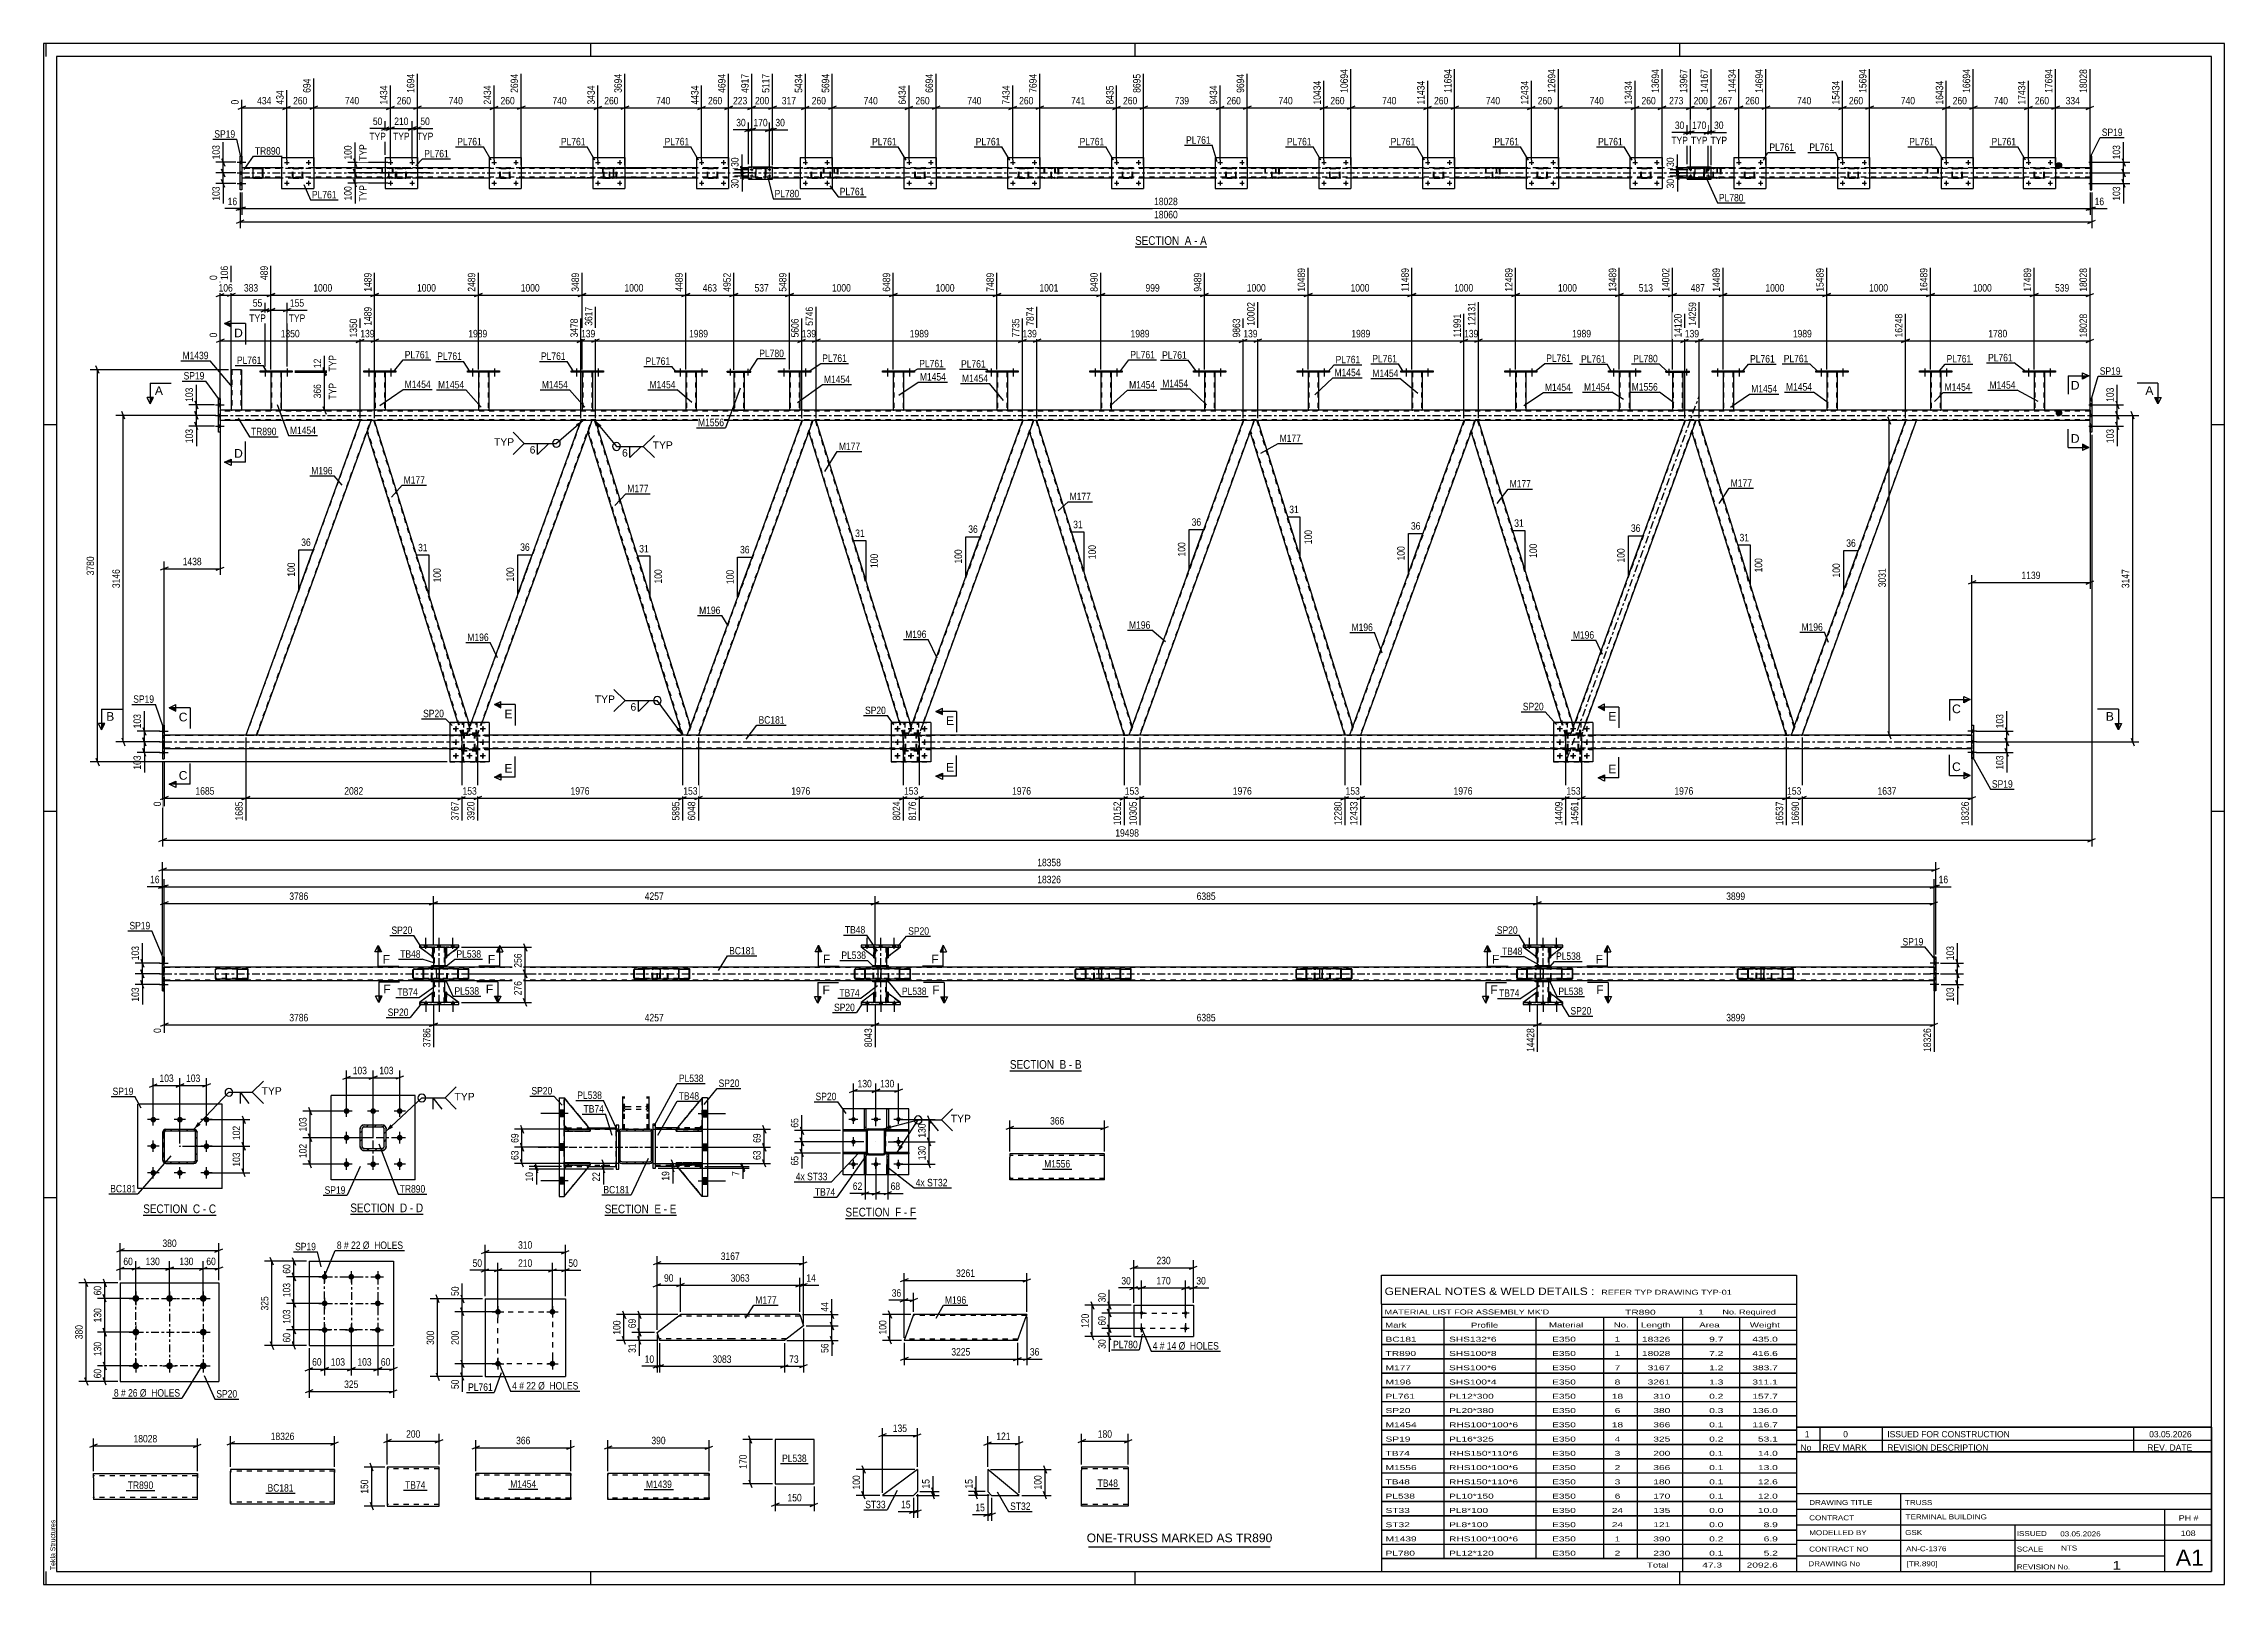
# Model space of a CAD drawing. Header units: millimetres. Extents: x 0 to 841, y 0 to 594.
import ezdxf

# ---------------------------------------------------------------- set-up
doc = ezdxf.new("R2010")
doc.units = ezdxf.units.MM
doc.linetypes.add('DXK_LINE_DOT2', pattern=[3.9198, 1.9599, -1.9599])
doc.linetypes.add('DXK_LINE_DOT3', pattern=[5.9187, 2.979, -0.9799, 0.9799, -0.9799])
doc.styles.add('Arial', font='ARIAL.TTF', dxfattribs={"height": 0.2})
doc.styles.add('Arial Narrow', font='ARIALN.TTF', dxfattribs={"height": 0.2})

# ---------------------------------------------------------------- blocks, each defined once
blk = doc.blocks.new('Unknown-814553284-1133')
at = {"color": 5, "linetype": 'Continuous'}
for p, q in [((841, 594), (0, 594)), ((0, 594), (0, 0)), ((1, 589), (1, 594)), ((836, 589), (5, 589)), ((5, 589), (5, 5)), ((211, 589), (211, 594)), ((421, 589), (421, 594)), ((631, 589), (631, 594)), ((836, 5), (836, 589)), ((841, 0), (841, 594)), ((5, 447), (0, 447)), ((841, 447), (836, 447)), ((5, 298), (0, 298)), ((841, 298), (836, 298)), ((5, 149), (0, 149)), ((841, 149), (836, 149)), ((0, 0), (841, 0)), ((1, 0), (1, 5)), ((5, 5), (836, 5)), ((211, 0), (211, 5)), ((421, 0), (421, 5)), ((631, 0), (631, 5))]:
    blk.add_line(p, q, dxfattribs=at)
at = {"color": 174, "linetype": 'Continuous', "style": 'Arial'}
blk.add_text('Tekla Structures', height=1.9102, rotation=90, dxfattribs=at).set_placement((4.5, 5.5))
blk = doc.blocks.new('Unknown-814553284-24746')
at = {"color": 7, "linetype": 'Continuous'}
for p, q in [((676, 51.05), (676, 5)), ((676, 51.05), (836, 51.05)), ((836, 51), (836, 5)), ((676, 35), (836, 35)), ((716.14, 35), (716.14, 5)), ((676, 29), (836, 29)), ((818, 5.05), (818, 29.05)), ((676, 23), (836, 23)), ((676, 17), (836, 17)), ((760.14, 23), (760.14, 5)), ((676, 11), (818, 11)), ((676, 5), (836, 5))]:
    blk.add_line(p, q, dxfattribs=at)
at = {"color": 7, "style": 'Arial Narrow'}
for s, height, width, p in [('CONTRACT', 1.909, 1.425378, (680.88, 24.71)), ('DRAWING TITLE', 1.9089, 1.425378, (680.88, 30.61)), ('TRUSS', 1.909, 1.425378, (717.81, 30.59)), ('TERMINAL BUILDING', 1.9089, 1.425378, (718.06, 25.07)), ('MODELLED BY', 1.9089, 1.425378, (680.88, 18.98)), ('GSK', 1.909, 1.425378, (717.88, 19.04)), ('ISSUED', 1.909, 1.425378, (760.94, 18.64)), ('03.05.2026', 1.909, 1.425378, (777.69, 18.52)), ('DRAWING No', 1.909, 1.425378, (680.56, 7)), ('CONTRACT NO', 1.9089, 1.425378, (680.88, 12.66)), ('AN-C-1376', 1.909, 1.425378, (718.23, 12.78)), ('[TR.890]', 1.909, 1.425378, (718.46, 6.99)), ('SCALE', 1.909, 1.425378, (760.94, 12.65)), ('1', 3.34, 1.5, (797.91, 5.68)), ('A1', 6.204, 1.25, (822.24, 7.2)), ('REVISION No.', 1.9089, 1.425378, (760.94, 5.77))]:
    blk.add_text(s, height=height, dxfattribs=dict(at, width=width)).set_placement(p)
at = {"color": 7, "linetype": 'Continuous', "style": 'Arial Narrow'}
for s, height, width, p in [('PH #', 2.1, 1.42538, (823.4, 24.55)), ('108', 2.1, 1.42538, (824.19, 18.65)), ('NTS', 1.909, 1.425378, (778, 13.05))]:
    blk.add_text(s, height=height, dxfattribs=dict(at, width=width)).set_placement(p)
blk = doc.blocks.new('Unknown-814553284-24747')
at = {"color": 7, "linetype": 'Continuous'}
for p, q in [((516, 119.25), (676, 119.25)), ((516, 108), (516, 119.25)), ((676, 119.25), (676, 108)), ((516, 108), (676, 108)), ((516, 108), (516, 103)), ((516, 103), (676, 103)), ((516, 103), (516, 98)), ((540, 103), (540, 98)), ((575.5, 103), (575.5, 98)), ((601.5, 103), (601.5, 98)), ((614.5, 103), (614.5, 98)), ((632, 103), (632, 98)), ((654, 103), (654, 98)), ((676, 108), (676, 103)), ((676, 103), (676, 98)), ((516, 98), (676, 98)), ((516, 97.95), (516, 92.55)), ((516, 97.95), (676, 97.95)), ((516, 92.55), (676, 92.55)), ((540, 98), (540, 92.5)), ((575.5, 98), (575.5, 92.5)), ((601.5, 98), (601.5, 92.5)), ((614.5, 98), (614.5, 92.5)), ((632, 98), (632, 92.5)), ((654, 98), (654, 92.5)), ((676, 97.95), (676, 92.55)), ((516, 92.45), (516, 87.05)), ((516, 92.45), (676, 92.45)), ((516, 87.05), (676, 87.05)), ((516, 86.95), (516, 81.55)), ((516, 86.95), (676, 86.95)), ((540, 92.5), (540, 87)), ((540, 87), (540, 81.5)), ((575.5, 92.5), (575.5, 87)), ((575.5, 87), (575.5, 81.5)), ((601.5, 92.5), (601.5, 87)), ((601.5, 87), (601.5, 81.5)), ((614.5, 92.5), (614.5, 87)), ((614.5, 87), (614.5, 81.5)), ((632, 92.5), (632, 87)), ((632, 87), (632, 81.5)), ((654, 92.5), (654, 87)), ((654, 87), (654, 81.5)), ((676, 92.45), (676, 87.05)), ((676, 86.95), (676, 81.55)), ((516, 81.55), (676, 81.55)), ((516, 81.45), (516, 76.05)), ((516, 81.45), (676, 81.45)), ((516, 76.05), (676, 76.05)), ((516, 75.95), (516, 70.55)), ((516, 75.95), (676, 75.95)), ((540, 81.5), (540, 76)), ((540, 76), (540, 70.5)), ((575.5, 81.5), (575.5, 76)), ((575.5, 76), (575.5, 70.5)), ((601.5, 81.5), (601.5, 76)), ((601.5, 76), (601.5, 70.5)), ((614.5, 81.5), (614.5, 76)), ((614.5, 76), (614.5, 70.5)), ((632, 81.5), (632, 76)), ((632, 76), (632, 70.5)), ((654, 81.5), (654, 76)), ((654, 76), (654, 70.5)), ((676, 81.45), (676, 76.05)), ((676, 75.95), (676, 70.55)), ((516, 70.55), (676, 70.55)), ((516, 70.45), (516, 65.05)), ((516, 70.45), (676, 70.45)), ((540, 70.5), (540, 65)), ((575.5, 70.5), (575.5, 65)), ((601.5, 70.5), (601.5, 65)), ((614.5, 70.5), (614.5, 65)), ((632, 70.5), (632, 65)), ((654, 70.5), (654, 65)), ((676, 70.45), (676, 65.05)), ((516, 65.05), (676, 65.05)), ((516, 64.95), (516, 59.55)), ((516, 64.95), (676, 64.95)), ((516, 59.55), (676, 59.55)), ((516, 59.45), (516, 54.05)), ((516, 59.45), (676, 59.45)), ((540, 65), (540, 59.5)), ((540, 59.5), (540, 54)), ((575.5, 65), (575.5, 59.5)), ((575.5, 59.5), (575.5, 54)), ((601.5, 65), (601.5, 59.5)), ((601.5, 59.5), (601.5, 54)), ((614.5, 65), (614.5, 59.5)), ((614.5, 59.5), (614.5, 54)), ((632, 65), (632, 59.5)), ((632, 59.5), (632, 54)), ((654, 65), (654, 59.5)), ((654, 59.5), (654, 54)), ((676, 64.95), (676, 59.55)), ((676, 59.45), (676, 54.05)), ((516, 54.05), (676, 54.05)), ((516, 53.95), (516, 48.55)), ((516, 53.95), (676, 53.95)), ((540, 54), (540, 48.5)), ((575.5, 54), (575.5, 48.5)), ((601.5, 54), (601.5, 48.5)), ((614.5, 54), (614.5, 48.5)), ((632, 54), (632, 48.5)), ((654, 54), (654, 48.5)), ((676, 53.95), (676, 48.55)), ((516, 48.55), (676, 48.55)), ((516, 48.45), (516, 43.05)), ((516, 48.45), (676, 48.45)), ((516, 43.05), (676, 43.05)), ((516, 42.95), (516, 37.55)), ((516, 42.95), (676, 42.95)), ((540, 48.5), (540, 43)), ((540, 43), (540, 37.5)), ((575.5, 48.5), (575.5, 43)), ((575.5, 43), (575.5, 37.5)), ((601.5, 48.5), (601.5, 43)), ((601.5, 43), (601.5, 37.5)), ((614.5, 48.5), (614.5, 43)), ((614.5, 43), (614.5, 37.5)), ((632, 48.5), (632, 43)), ((632, 43), (632, 37.5)), ((654, 48.5), (654, 43)), ((654, 43), (654, 37.5)), ((676, 48.45), (676, 43.05)), ((676, 42.95), (676, 37.55)), ((516, 37.55), (676, 37.55)), ((516, 37.45), (516, 32.05)), ((516, 37.45), (676, 37.45)), ((540, 37.5), (540, 32)), ((575.5, 37.5), (575.5, 32)), ((601.5, 37.5), (601.5, 32)), ((614.5, 37.5), (614.5, 32)), ((632, 37.5), (632, 32)), ((654, 37.5), (654, 32)), ((676, 37.45), (676, 32.05)), ((516, 32.05), (676, 32.05)), ((516, 31.95), (516, 26.55)), ((516, 31.95), (676, 31.95)), ((516, 26.55), (676, 26.55)), ((516, 26.45), (516, 21.05)), ((516, 26.45), (676, 26.45)), ((540, 32), (540, 26.5)), ((540, 26.5), (540, 21)), ((575.5, 32), (575.5, 26.5)), ((575.5, 26.5), (575.5, 21)), ((601.5, 32), (601.5, 26.5)), ((601.5, 26.5), (601.5, 21)), ((614.5, 32), (614.5, 26.5)), ((614.5, 26.5), (614.5, 21)), ((632, 32), (632, 26.5)), ((632, 26.5), (632, 21)), ((654, 32), (654, 26.5)), ((654, 26.5), (654, 21)), ((676, 31.95), (676, 26.55)), ((676, 26.45), (676, 21.05)), ((516, 21.05), (676, 21.05)), ((516, 20.95), (516, 15.55)), ((516, 20.95), (676, 20.95)), ((540, 21), (540, 15.5)), ((575.5, 21), (575.5, 15.5)), ((601.5, 21), (601.5, 15.5)), ((614.5, 21), (614.5, 15.5)), ((632, 21), (632, 15.5)), ((654, 21), (654, 15.5)), ((676, 20.95), (676, 15.55)), ((516, 15.55), (676, 15.55)), ((516, 15.45), (516, 10.05)), ((516, 15.45), (676, 15.45)), ((516, 10.05), (676, 10.05)), ((516, 10), (676, 10)), ((516, 10), (516, 5)), ((540, 15.5), (540, 10)), ((575.5, 15.5), (575.5, 10)), ((601.5, 15.5), (601.5, 10)), ((614.5, 15.5), (614.5, 10)), ((632, 15.5), (632, 10)), ((632, 10), (632, 5)), ((654, 15.5), (654, 10)), ((654, 10), (654, 5)), ((676, 15.45), (676, 10.05)), ((676, 10), (676, 5)), ((516, 5), (676, 5))]:
    blk.add_line(p, q, dxfattribs=at)
at = {"color": 7, "style": 'Arial Narrow'}
for s, height, width, p in [('GENERAL NOTES & WELD DETAILS :', 2.8633, 1.4, (517.15, 111.56)), ('REFER TYP DRAWING TYP-01', 1.9089, 1.6, (600.7, 111.66)), ("MATERIAL LIST FOR ASSEMBLY MK'D", 1.9089, 1.6, (517.15, 104.06)), ('Mark', 1.909, 1.7, (517.34, 99)), ('Profile', 1.909, 1.7, (550.41, 99)), ('Material', 1.909, 1.7, (580.54, 99.06)), ('No.', 1.909, 1.7, (605.5, 99.06)), ('TR890', 1.909, 1.794707, (609.9, 103.97)), ('Length', 1.909, 1.7, (616, 99.06)), ('1', 1.91, 1.794707, (638.08, 104.06)), ('Area', 1.909, 1.7, (638.5, 99.06)), ('No. Required', 1.9089, 1.6, (647.41, 104.06)), ('Weight', 1.909, 1.7, (658, 99.06))]:
    blk.add_text(s, height=height, dxfattribs=dict(at, width=width)).set_placement(p)
at = {"color": 7, "linetype": 'Continuous', "style": 'Arial Narrow'}
for s, height, width, p in [('BC181', 1.909, 1.794707, (517.5, 93.56)), ('SHS132*6', 1.909, 1.794707, (542, 93.56)), ('E350', 1.909, 1.794707, (581.74, 93.56)), ('1', 1.91, 1.794707, (605.86, 93.56)), ('18326', 1.909, 1.794707, (616.4, 93.56)), ('9.7', 1.909, 1.794707, (642.32, 93.56)), ('435.0', 1.909, 1.794707, (658.96, 93.56)), ('TR890', 1.909, 1.794707, (517.5, 88.06)), ('M177', 1.909, 1.794707, (517.5, 82.56)), ('SHS100*8', 1.909, 1.794707, (542, 88.06)), ('SHS100*6', 1.909, 1.794707, (542, 82.56)), ('E350', 1.909, 1.794707, (581.74, 88.06)), ('E350', 1.909, 1.794707, (581.74, 82.56)), ('7', 1.91, 1.794707, (605.86, 82.56)), ('1', 1.91, 1.794707, (605.86, 88.06)), ('18028', 1.909, 1.794707, (616.4, 88.06)), ('3167', 1.909, 1.794707, (618.58, 82.56)), ('7.2', 1.909, 1.794707, (642.32, 88.06)), ('1.2', 1.909, 1.794707, (642.32, 82.56)), ('416.6', 1.909, 1.794707, (658.96, 88.06)), ('383.7', 1.909, 1.794707, (658.96, 82.56)), ('M196', 1.909, 1.794707, (517.5, 77.06)), ('SHS100*4', 1.909, 1.794707, (542, 77.06)), ('E350', 1.909, 1.794707, (581.74, 77.06)), ('8', 1.91, 1.794707, (605.86, 77.06)), ('3261', 1.909, 1.794707, (618.58, 77.06)), ('1.3', 1.909, 1.794707, (642.32, 77.06)), ('311.1', 1.909, 1.794707, (658.96, 77.06)), ('SP20', 1.909, 1.794707, (517.5, 66.06)), ('PL761', 1.909, 1.794707, (517.5, 71.56)), ('PL12*300', 1.909, 1.794707, (542, 71.56)), ('PL20*380', 1.909, 1.794707, (542, 66.06)), ('E350', 1.909, 1.794707, (581.74, 71.56)), ('E350', 1.909, 1.794707, (581.74, 66.06)), ('18', 1.909, 1.794707, (604.76, 71.56)), ('6', 1.91, 1.794707, (605.86, 66.06)), ('310', 1.909, 1.794707, (620.77, 71.56)), ('380', 1.909, 1.794707, (620.77, 66.06)), ('0.2', 1.909, 1.794707, (642.32, 71.56)), ('0.3', 1.909, 1.794707, (642.32, 66.06)), ('157.7', 1.909, 1.794707, (658.96, 71.56)), ('136.0', 1.909, 1.794707, (658.96, 66.06)), ('M1454', 1.909, 1.794707, (517.5, 60.56)), ('RHS100*100*6', 1.9089, 1.794707, (542, 60.56)), ('E350', 1.909, 1.794707, (581.74, 60.56)), ('18', 1.909, 1.794707, (604.76, 60.56)), ('366', 1.909, 1.794707, (620.77, 60.56)), ('0.1', 1.909, 1.794707, (642.32, 60.56)), ('116.7', 1.909, 1.794707, (658.96, 60.56)), ('TB74', 1.909, 1.794707, (517.5, 49.56)), ('SP19', 1.909, 1.794707, (517.5, 55.06)), ('PL16*325', 1.909, 1.794707, (542, 55.06)), ('RHS150*110*6', 1.9089, 1.794707, (542, 49.56)), ('E350', 1.909, 1.794707, (581.74, 55.06)), ('E350', 1.909, 1.794707, (581.74, 49.56)), ('4', 1.91, 1.794707, (605.86, 55.06)), ('3', 1.91, 1.794707, (605.86, 49.56)), ('325', 1.909, 1.794707, (620.77, 55.06)), ('200', 1.909, 1.794707, (620.77, 49.56)), ('0.2', 1.909, 1.794707, (642.32, 55.06)), ('0.1', 1.909, 1.794707, (642.32, 49.56)), ('53.1', 1.909, 1.794707, (661.14, 55.06)), ('14.0', 1.909, 1.794707, (661.14, 49.56)), ('M1556', 1.909, 1.794707, (517.5, 44.06)), ('RHS100*100*6', 1.9089, 1.794707, (542, 44.06)), ('E350', 1.909, 1.794707, (581.74, 44.06)), ('2', 1.91, 1.794707, (605.86, 44.06)), ('366', 1.909, 1.794707, (620.77, 44.06)), ('0.1', 1.909, 1.794707, (642.32, 44.06)), ('13.0', 1.909, 1.794707, (661.14, 44.06)), ('TB48', 1.909, 1.794707, (517.5, 38.56)), ('PL538', 1.909, 1.794707, (517.5, 33.06)), ('RHS150*110*6', 1.9089, 1.794707, (542, 38.56)), ('PL10*150', 1.909, 1.794707, (542, 33.06)), ('E350', 1.909, 1.794707, (581.74, 38.56)), ('E350', 1.909, 1.794707, (581.74, 33.06)), ('3', 1.91, 1.794707, (605.86, 38.56)), ('6', 1.91, 1.794707, (605.86, 33.06)), ('180', 1.909, 1.794707, (620.77, 38.56)), ('170', 1.909, 1.794707, (620.77, 33.06)), ('0.1', 1.909, 1.794707, (642.32, 38.56)), ('0.1', 1.909, 1.794707, (642.32, 33.06)), ('12.6', 1.909, 1.794707, (661.14, 38.56)), ('12.0', 1.909, 1.794707, (661.14, 33.06)), ('ST33', 1.909, 1.794707, (517.5, 27.56)), ('PL8*100', 1.909, 1.794707, (542, 27.56)), ('E350', 1.909, 1.794707, (581.74, 27.56)), ('24', 1.909, 1.794707, (604.76, 27.56)), ('135', 1.909, 1.794707, (620.77, 27.56)), ('0.0', 1.909, 1.794707, (642.32, 27.56)), ('10.0', 1.909, 1.794707, (661.14, 27.56)), ('ST32', 1.909, 1.794707, (517.5, 22.06)), ('M1439', 1.909, 1.794707, (517.5, 16.56)), ('PL8*100', 1.909, 1.794707, (542, 22.06)), ('RHS100*100*6', 1.9089, 1.794707, (542, 16.56)), ('E350', 1.909, 1.794707, (581.74, 22.06)), ('E350', 1.909, 1.794707, (581.74, 16.56)), ('24', 1.909, 1.794707, (604.76, 22.06)), ('1', 1.91, 1.794707, (605.86, 16.56)), ('390', 1.909, 1.794707, (620.77, 16.56)), ('121', 1.909, 1.794707, (620.77, 22.06)), ('0.0', 1.909, 1.794707, (642.32, 22.06)), ('0.2', 1.909, 1.794707, (642.32, 16.56)), ('8.9', 1.909, 1.794707, (663.33, 22.06)), ('6.9', 1.909, 1.794707, (663.33, 16.56)), ('PL780', 1.909, 1.794707, (517.5, 11.06)), ('PL12*120', 1.909, 1.794707, (542, 11.06)), ('E350', 1.909, 1.794707, (581.74, 11.06)), ('2', 1.91, 1.794707, (605.86, 11.06)), ('Total', 1.909, 1.7, (618.33, 6.5)), ('230', 1.909, 1.794707, (620.77, 11.06)), ('47.3', 1.909, 1.794707, (639.64, 6.5)), ('0.1', 1.909, 1.794707, (642.32, 11.06)), ('2092.6', 1.909, 1.794707, (656.77, 6.5)), ('5.2', 1.909, 1.794707, (663.33, 11.06))]:
    blk.add_text(s, height=height, dxfattribs=dict(at, width=width)).set_placement(p)
blk = doc.blocks.new('Unknown-814553284-24748')
at = {"color": 7, "linetype": 'Continuous'}
blk.add_line((403, 14.5), (473, 14.5), dxfattribs=at)
at = {"color": 7, "style": 'Arial'}
blk.add_text('ONE-TRUSS MARKED AS TR890', height=3.3428, dxfattribs=at).set_placement((402.24, 16.25))
blk = doc.blocks.new('Unknown-814553284-24749')
at = {"color": 7, "linetype": 'Continuous'}
for p, q in [((676, 60.55), (836, 60.55)), ((836, 60.55), (676, 60.55)), ((676, 60.55), (676, 55.55)), ((685, 60.55), (685, 55.55)), ((709, 60.55), (709, 55.55)), ((806, 60.55), (806, 55.55)), ((836, 60.55), (836, 55.55)), ((676, 55.55), (836, 55.55)), ((676, 55.55), (676, 51.05)), ((676, 55.55), (836, 55.55)), ((836, 51.05), (676, 51.05)), ((685, 55.55), (685, 51.05)), ((709, 55.55), (709, 51.05)), ((806, 55.55), (806, 51.05)), ((836, 55.55), (836, 51.05))]:
    blk.add_line(p, q, dxfattribs=at)
at = {"color": 7, "linetype": 'Continuous', "style": 'Arial Narrow'}
for s, height, width, p in [('1', 2.39, 1.196471, (679.16, 56.7)), ('0', 2.39, 1.196471, (694, 56.7)), ('ISSUED FOR CONSTRUCTION', 2.3861, 1.196471, (711, 56.7)), ('03.05.2026', 2.386, 1.196471, (812, 56.7)), ('No', 2.386, 1.2, (677.54, 51.55)), ('REV MARK', 2.386, 1.2, (686, 51.55)), ('REVISION DESCRIPTION', 2.3861, 1.2, (711, 51.55)), ('REV. DATE', 2.386, 1.2, (811.28, 51.55))]:
    blk.add_text(s, height=height, dxfattribs=dict(at, width=width)).set_placement(p)
blk = doc.blocks.new('Unknown-814553284-11 - 2913')
at = {"color": 6, "linetype": 'Continuous'}
blk.add_line((420.91, 515.66), (448.55, 515.66), dxfattribs=at)
at = {"color": 0, "linetype": 'Continuous'}
blk.add_wipeout([(439.02, 516.41), (439.02, 519.91), (420.91, 519.91), (420.91, 516.41)], dxfattribs=at)
blk.add_wipeout([(442.62, 516.41), (442.62, 519.91), (440.07, 519.91), (440.07, 516.41)], dxfattribs=at)
at = {"color": 7, "linetype": 'Continuous', "style": 'Arial Narrow'}
blk.add_text('SECTION ', height=3.34, dxfattribs=at).set_placement((420.91, 516.41))
at = {"color": 0, "linetype": 'Continuous'}
blk.add_wipeout([(444.95, 516.41), (444.95, 519.91), (443.67, 519.91), (443.67, 516.41)], dxfattribs=at)
blk.add_wipeout([(448.55, 516.41), (448.55, 519.91), (446, 519.91), (446, 516.41)], dxfattribs=at)
at = {"color": 7, "linetype": 'Continuous', "style": 'Arial Narrow'}
for s, p in [('A', (440.07, 516.41)), ('-', (443.67, 516.41)), ('A', (446, 516.41))]:
    blk.add_text(s, height=3.34, dxfattribs=at).set_placement(p)
blk = doc.blocks.new('Unknown-814553284-12 - 5738')
at = {"color": 6, "linetype": 'Continuous'}
blk.add_line((372.64, 198.03), (400.29, 198.03), dxfattribs=at)
at = {"color": 0, "linetype": 'Continuous'}
blk.add_wipeout([(390.75, 198.78), (390.75, 202.28), (372.64, 202.28), (372.64, 198.78)], dxfattribs=at)
blk.add_wipeout([(394.36, 198.78), (394.36, 202.28), (391.8, 202.28), (391.8, 198.78)], dxfattribs=at)
at = {"color": 7, "linetype": 'Continuous', "style": 'Arial Narrow'}
blk.add_text('SECTION ', height=3.34, dxfattribs=at).set_placement((372.64, 198.78))
at = {"color": 0, "linetype": 'Continuous'}
blk.add_wipeout([(396.68, 198.78), (396.68, 202.28), (395.41, 202.28), (395.41, 198.78)], dxfattribs=at)
blk.add_wipeout([(400.29, 198.78), (400.29, 202.28), (397.73, 202.28), (397.73, 198.78)], dxfattribs=at)
at = {"color": 7, "linetype": 'Continuous', "style": 'Arial Narrow'}
for s, p in [('B', (391.8, 198.78)), ('B', (397.73, 198.78)), ('-', (395.41, 198.78))]:
    blk.add_text(s, height=3.34, dxfattribs=at).set_placement(p)
blk = doc.blocks.new('Unknown-814553284-13 - 7179')
at = {"color": 6, "linetype": 'Continuous'}
blk.add_line((38.43, 142.38), (66.5, 142.38), dxfattribs=at)
at = {"color": 0, "linetype": 'Continuous'}
blk.add_wipeout([(56.53, 143.13), (56.53, 146.63), (38.43, 146.63), (38.43, 143.13)], dxfattribs=at)
blk.add_wipeout([(60.35, 143.13), (60.35, 146.63), (57.58, 146.63), (57.58, 143.13)], dxfattribs=at)
at = {"color": 7, "linetype": 'Continuous', "style": 'Arial Narrow'}
blk.add_text('SECTION ', height=3.34, dxfattribs=at).set_placement((38.43, 143.13))
at = {"color": 0, "linetype": 'Continuous'}
blk.add_wipeout([(62.68, 143.13), (62.68, 146.63), (61.4, 146.63), (61.4, 143.13)], dxfattribs=at)
blk.add_wipeout([(66.5, 143.13), (66.5, 146.63), (63.73, 146.63), (63.73, 143.13)], dxfattribs=at)
at = {"color": 7, "linetype": 'Continuous', "style": 'Arial Narrow'}
for s, p in [('C', (57.58, 143.13)), ('-', (61.4, 143.13)), ('C', (63.73, 143.13))]:
    blk.add_text(s, height=3.34, dxfattribs=at).set_placement(p)
blk = doc.blocks.new('Unknown-814553284-14 - 1603')
at = {"color": 6, "linetype": 'Continuous'}
blk.add_line((118.29, 142.74), (146.36, 142.74), dxfattribs=at)
at = {"color": 0, "linetype": 'Continuous'}
blk.add_wipeout([(136.39, 143.49), (136.39, 146.99), (118.29, 146.99), (118.29, 143.49)], dxfattribs=at)
blk.add_wipeout([(140.21, 143.49), (140.21, 146.99), (137.44, 146.99), (137.44, 143.49)], dxfattribs=at)
at = {"color": 7, "linetype": 'Continuous', "style": 'Arial Narrow'}
blk.add_text('SECTION ', height=3.34, dxfattribs=at).set_placement((118.29, 143.49))
at = {"color": 0, "linetype": 'Continuous'}
blk.add_wipeout([(142.54, 143.49), (142.54, 146.99), (141.26, 146.99), (141.26, 143.49)], dxfattribs=at)
blk.add_wipeout([(146.36, 143.49), (146.36, 146.99), (143.59, 146.99), (143.59, 143.49)], dxfattribs=at)
at = {"color": 7, "linetype": 'Continuous', "style": 'Arial Narrow'}
for s, p in [('D', (137.44, 143.49)), ('-', (141.26, 143.49)), ('D', (143.59, 143.49))]:
    blk.add_text(s, height=3.34, dxfattribs=at).set_placement(p)
blk = doc.blocks.new('Unknown-814553284-15 - 1248')
at = {"color": 6, "linetype": 'Continuous'}
blk.add_line((216.38, 142.32), (244.03, 142.32), dxfattribs=at)
at = {"color": 0, "linetype": 'Continuous'}
blk.add_wipeout([(234.49, 143.07), (234.49, 146.57), (216.38, 146.57), (216.38, 143.07)], dxfattribs=at)
blk.add_wipeout([(238.09, 143.07), (238.09, 146.57), (235.54, 146.57), (235.54, 143.07)], dxfattribs=at)
at = {"color": 7, "linetype": 'Continuous', "style": 'Arial Narrow'}
blk.add_text('SECTION ', height=3.34, dxfattribs=at).set_placement((216.38, 143.07))
at = {"color": 0, "linetype": 'Continuous'}
blk.add_wipeout([(240.42, 143.07), (240.42, 146.57), (239.14, 146.57), (239.14, 143.07)], dxfattribs=at)
blk.add_wipeout([(244.03, 143.07), (244.03, 146.57), (241.47, 146.57), (241.47, 143.07)], dxfattribs=at)
at = {"color": 7, "linetype": 'Continuous', "style": 'Arial Narrow'}
for s, p in [('E', (235.54, 143.07)), ('-', (239.14, 143.07)), ('E', (241.47, 143.07))]:
    blk.add_text(s, height=3.34, dxfattribs=at).set_placement(p)
blk = doc.blocks.new('Unknown-814553284-17 - 6285')
at = {"color": 6, "linetype": 'Continuous'}
blk.add_line((309.23, 141.08), (336.44, 141.08), dxfattribs=at)
at = {"color": 0, "linetype": 'Continuous'}
blk.add_wipeout([(327.34, 141.83), (327.34, 145.33), (309.23, 145.33), (309.23, 141.83)], dxfattribs=at)
blk.add_wipeout([(330.73, 141.83), (330.73, 145.33), (328.39, 145.33), (328.39, 141.83)], dxfattribs=at)
at = {"color": 7, "linetype": 'Continuous', "style": 'Arial Narrow'}
blk.add_text('SECTION ', height=3.34, dxfattribs=at).set_placement((309.23, 141.83))
at = {"color": 0, "linetype": 'Continuous'}
blk.add_wipeout([(333.05, 141.83), (333.05, 145.33), (331.78, 145.33), (331.78, 141.83)], dxfattribs=at)
blk.add_wipeout([(336.44, 141.83), (336.44, 145.33), (334.1, 145.33), (334.1, 141.83)], dxfattribs=at)
at = {"color": 7, "linetype": 'Continuous', "style": 'Arial Narrow'}
for s, p in [('F', (328.39, 141.83)), ('-', (331.78, 141.83)), ('F', (334.1, 141.83))]:
    blk.add_text(s, height=3.34, dxfattribs=at).set_placement(p)
blk = doc.blocks.new('Part-814553284-3030 - 2913')
at = {"color": 2, "linetype": 'Continuous'}
for p, q in [((211.76, 550.16), (211.76, 538.16)), ((211.76, 550.16), (224.16, 550.16)), ((224.16, 550.16), (224.16, 538.16)), ((211.76, 538.16), (224.16, 538.16))]:
    blk.add_line(p, q, dxfattribs=at)
blk = doc.blocks.new('Bolt-814553284-2966 - 2913')
at = {"linetype": 'Continuous'}
for points in [[(789.85, 547.82), (789.85, 548.7), (789.21, 548.7), (789.21, 547.82)], [(789.85, 547.82), (789.85, 548.7), (789.21, 548.7), (789.21, 547.82)], [(789.85, 547.82), (789.85, 548.7), (789.21, 548.7), (789.21, 547.82)], [(789.85, 543.72), (789.85, 544.6), (789.21, 544.6), (789.21, 543.72)], [(789.85, 543.72), (789.85, 544.6), (789.21, 544.6), (789.21, 543.72)], [(789.85, 539.62), (789.85, 540.5), (789.21, 540.5), (789.21, 539.62)], [(789.85, 539.62), (789.85, 540.5), (789.21, 540.5), (789.21, 539.62)], [(789.85, 539.62), (789.85, 540.5), (789.21, 540.5), (789.21, 539.62)]]:
    blk.add_hatch(color=1, dxfattribs=at).paths.add_polyline_path(points)
at = {"color": 1, "linetype": 'Continuous'}
for p, q in [((788.69, 548.26), (792.01, 548.26)), ((788.69, 548.26), (792.01, 548.26)), ((788.69, 548.26), (792.01, 548.26)), ((789.21, 548.7), (789.85, 548.7)), ((789.21, 548.7), (789.85, 548.7)), ((789.21, 548.7), (789.85, 548.7)), ((789.21, 547.82), (789.85, 547.82)), ((789.21, 547.82), (789.85, 547.82)), ((789.21, 547.82), (789.85, 547.82)), ((788.69, 544.16), (792.01, 544.16)), ((788.69, 544.16), (792.01, 544.16)), ((788.69, 540.06), (792.01, 540.06)), ((788.69, 540.06), (792.01, 540.06)), ((788.69, 540.06), (792.01, 540.06)), ((789.21, 544.6), (789.85, 544.6)), ((789.21, 544.6), (789.85, 544.6)), ((789.21, 543.72), (789.85, 543.72)), ((789.21, 543.72), (789.85, 543.72)), ((789.21, 540.5), (789.85, 540.5)), ((789.21, 540.5), (789.85, 540.5)), ((789.21, 540.5), (789.85, 540.5)), ((789.21, 539.62), (789.85, 539.62)), ((789.21, 539.62), (789.85, 539.62)), ((789.21, 539.62), (789.85, 539.62))]:
    blk.add_line(p, q, dxfattribs=at)
blk = doc.blocks.new('Bolt-814553284-3006 - 2913')
at = {"linetype": 'Continuous'}
for points in [[(494.2, 540.16, -1), (493.32, 540.16, -1)], [(502.6, 540.16, -1), (501.72, 540.16, -1)]]:
    blk.add_hatch(color=1, dxfattribs=at).paths.add_polyline_path(points)
at = {"color": 1, "linetype": 'Continuous'}
for p, q in [((492.88, 540.16), (494.64, 540.16)), ((493.76, 541.04), (493.76, 539.28)), ((501.28, 540.16), (503.04, 540.16)), ((502.16, 541.04), (502.16, 539.28))]:
    blk.add_line(p, q, dxfattribs=at)
blk = doc.blocks.new('Bolt-814553284-2964 - 2913')
at = {"linetype": 'Continuous'}
for points in [[(76.4, 547.82), (76.4, 548.7), (75.76, 548.7), (75.76, 547.82)], [(76.4, 547.82), (76.4, 548.7), (75.76, 548.7), (75.76, 547.82)], [(76.4, 547.82), (76.4, 548.7), (75.76, 548.7), (75.76, 547.82)], [(76.4, 543.72), (76.4, 544.6), (75.76, 544.6), (75.76, 543.72)], [(76.4, 543.72), (76.4, 544.6), (75.76, 544.6), (75.76, 543.72)], [(76.4, 539.62), (76.4, 540.5), (75.76, 540.5), (75.76, 539.62)], [(76.4, 539.62), (76.4, 540.5), (75.76, 540.5), (75.76, 539.62)], [(76.4, 539.62), (76.4, 540.5), (75.76, 540.5), (75.76, 539.62)]]:
    blk.add_hatch(color=1, dxfattribs=at).paths.add_polyline_path(points)
at = {"color": 1, "linetype": 'Continuous'}
for p, q in [((74.6, 548.26), (77.92, 548.26)), ((74.6, 548.26), (77.92, 548.26)), ((74.6, 548.26), (77.92, 548.26)), ((75.76, 548.7), (76.4, 548.7)), ((75.76, 548.7), (76.4, 548.7)), ((75.76, 548.7), (76.4, 548.7)), ((75.76, 547.82), (76.4, 547.82)), ((75.76, 547.82), (76.4, 547.82)), ((75.76, 547.82), (76.4, 547.82)), ((74.6, 544.16), (77.92, 544.16)), ((74.6, 544.16), (77.92, 544.16)), ((74.6, 540.06), (77.92, 540.06)), ((74.6, 540.06), (77.92, 540.06)), ((74.6, 540.06), (77.92, 540.06)), ((75.76, 544.6), (76.4, 544.6)), ((75.76, 544.6), (76.4, 544.6)), ((75.76, 543.72), (76.4, 543.72)), ((75.76, 543.72), (76.4, 543.72)), ((75.76, 540.5), (76.4, 540.5)), ((75.76, 540.5), (76.4, 540.5)), ((75.76, 540.5), (76.4, 540.5)), ((75.76, 539.62), (76.4, 539.62)), ((75.76, 539.62), (76.4, 539.62)), ((75.76, 539.62), (76.4, 539.62))]:
    blk.add_line(p, q, dxfattribs=at)
blk = doc.blocks.new('Bolt-814553284-2988 - 2913')
at = {"linetype": 'Continuous'}
for points in [[(134.2, 540.16, -1), (133.32, 540.16, -1)], [(142.6, 540.16, -1), (141.72, 540.16, -1)]]:
    blk.add_hatch(color=1, dxfattribs=at).paths.add_polyline_path(points)
at = {"color": 1, "linetype": 'Continuous'}
for p, q in [((132.88, 540.16), (134.64, 540.16)), ((133.76, 541.04), (133.76, 539.28)), ((141.28, 540.16), (143.04, 540.16)), ((142.16, 541.04), (142.16, 539.28))]:
    blk.add_line(p, q, dxfattribs=at)
blk = doc.blocks.new('Part-814553284-2963 - 2913')
at = {"linetype": 'Continuous'}
blk.add_hatch(color=2, dxfattribs=at).paths.add_polyline_path([(777.21, 546.16), (776.41, 547.56), (778.01, 547.56)])
at = {"color": 2, "linetype": 'Continuous'}
for p, q in [((777.21, 546.16), (776.41, 547.56)), ((776.41, 547.56), (778.01, 547.56)), ((778.01, 547.56), (777.21, 546.16)), ((91.76, 546.16), (76.4, 546.16)), ((81.1, 542.16), (76.4, 542.16)), ((91.76, 542.16), (84.15, 542.16)), ((131.76, 546.16), (104.16, 546.16)), ((131.76, 542.16), (104.16, 542.16)), ((171.76, 546.16), (144.16, 546.16)), ((171.76, 542.16), (144.16, 542.16)), ((211.76, 546.16), (184.16, 546.16)), ((211.76, 542.16), (184.16, 542.16)), ((251.76, 546.16), (224.16, 546.16)), ((251.76, 542.16), (224.16, 542.16)), ((271.88, 546.16), (264.16, 546.16)), ((271.88, 542.16), (264.16, 542.16)), ((291.76, 546.16), (281.08, 546.16)), ((291.76, 542.16), (281.08, 542.16)), ((331.76, 546.16), (304.16, 546.16)), ((331.76, 542.16), (304.16, 542.16)), ((371.76, 546.16), (344.16, 546.16)), ((371.76, 542.16), (344.16, 542.16)), ((411.81, 546.16), (384.16, 546.16)), ((411.81, 542.16), (384.16, 542.16)), ((451.76, 546.16), (424.21, 546.16)), ((451.76, 542.16), (424.21, 542.16)), ((491.76, 546.16), (464.16, 546.16)), ((491.76, 542.16), (464.16, 542.16)), ((531.76, 546.16), (504.16, 546.16)), ((531.76, 542.16), (504.16, 542.16)), ((571.76, 546.16), (544.16, 546.16)), ((571.76, 542.16), (544.16, 542.16)), ((611.76, 546.16), (584.16, 546.16)), ((611.76, 542.16), (584.16, 542.16)), ((633.87, 546.16), (624.16, 546.16)), ((633.87, 542.16), (624.16, 542.16)), ((651.76, 546.16), (643.07, 546.16)), ((651.76, 542.16), (643.07, 542.16)), ((691.76, 546.16), (664.16, 546.16)), ((691.76, 542.16), (664.16, 542.16)), ((731.76, 546.16), (704.16, 546.16)), ((731.76, 542.16), (704.16, 542.16)), ((753.76, 546.16), (744.16, 546.16)), ((753.76, 542.16), (744.16, 542.16)), ((763.46, 546.16), (753.86, 546.16)), ((763.46, 542.16), (753.86, 542.16)), ((789.21, 546.16), (775.86, 546.16)), ((789.21, 542.16), (775.86, 542.16))]:
    blk.add_line(p, q, dxfattribs=at)
at = {"color": 7, "linetype": 'DXK_LINE_DOT2'}
for p, q in [((76.4, 546.16), (76.4, 542.16)), ((753.76, 545.84), (76.4, 545.84)), ((753.76, 542.48), (76.4, 542.48)), ((84.15, 542.16), (81.1, 542.16)), ((104.16, 546.16), (91.76, 546.16)), ((104.16, 542.16), (91.76, 542.16)), ((144.16, 546.16), (131.76, 546.16)), ((144.16, 542.16), (131.76, 542.16)), ((184.16, 546.16), (171.76, 546.16)), ((184.16, 542.16), (171.76, 542.16)), ((224.16, 546.16), (211.76, 546.16)), ((224.16, 542.16), (211.76, 542.16)), ((264.16, 546.16), (251.76, 546.16)), ((264.16, 542.16), (251.76, 542.16)), ((281.08, 546.16), (271.88, 546.16)), ((281.08, 542.16), (271.88, 542.16)), ((304.16, 546.16), (291.76, 546.16)), ((304.16, 542.16), (291.76, 542.16)), ((344.16, 546.16), (331.76, 546.16)), ((344.16, 542.16), (331.76, 542.16)), ((384.16, 546.16), (371.76, 546.16)), ((384.16, 542.16), (371.76, 542.16)), ((424.21, 546.16), (411.81, 546.16)), ((424.21, 542.16), (411.81, 542.16)), ((464.16, 546.16), (451.76, 546.16)), ((464.16, 542.16), (451.76, 542.16)), ((504.16, 546.16), (491.76, 546.16)), ((504.16, 542.16), (491.76, 542.16)), ((544.16, 546.16), (531.76, 546.16)), ((544.16, 542.16), (531.76, 542.16)), ((584.16, 546.16), (571.76, 546.16)), ((584.16, 542.16), (571.76, 542.16)), ((624.16, 546.16), (611.76, 546.16)), ((624.16, 542.16), (611.76, 542.16)), ((643.07, 546.16), (633.87, 546.16)), ((643.07, 542.16), (633.87, 542.16)), ((664.16, 546.16), (651.76, 546.16)), ((664.16, 542.16), (651.76, 542.16)), ((704.16, 546.16), (691.76, 546.16)), ((704.16, 542.16), (691.76, 542.16)), ((744.16, 546.16), (731.76, 546.16)), ((744.16, 542.16), (731.76, 542.16)), ((789.21, 545.84), (753.86, 545.84)), ((789.21, 542.48), (753.86, 542.48)), ((775.86, 546.16), (763.46, 546.16)), ((775.86, 542.16), (763.46, 542.16)), ((789.21, 546.16), (789.21, 542.16))]:
    blk.add_line(p, q, dxfattribs=at)
at = {"color": 7, "linetype": 'DXK_LINE_DOT3'}
for p, q in [((76.4, 544.16), (753.76, 544.16)), ((753.86, 544.16), (789.21, 544.16))]:
    blk.add_line(p, q, dxfattribs=at)
at = {"color": 2, "linetype": 'Continuous'}
blk.add_circle((777.21, 547.06), 1, dxfattribs=at)
blk = doc.blocks.new('Part-814553284-3049 - 2913')
at = {"color": 7, "linetype": 'DXK_LINE_DOT2'}
for p, q in [((767.66, 545.68), (767.69, 545.86)), ((767.69, 545.86), (767.66, 545.68)), ((767.66, 542.64), (767.66, 545.68)), ((767.69, 542.45), (767.66, 542.64)), ((767.66, 542.64), (767.69, 542.45)), ((767.9, 545.68), (767.92, 545.77)), ((767.92, 545.77), (767.9, 545.68)), ((767.9, 542.64), (767.9, 545.68)), ((767.92, 542.54), (767.9, 542.64)), ((767.9, 542.64), (767.92, 542.55)), ((767.92, 545.77), (767.97, 545.85)), ((767.97, 545.85), (767.92, 545.77)), ((767.92, 542.55), (767.97, 542.47)), ((767.97, 542.47), (767.92, 542.54)), ((767.95, 546.12), (768.14, 546.16)), ((768.14, 546.16), (767.95, 546.12)), ((768.14, 542.16), (767.95, 542.19)), ((767.95, 542.19), (768.14, 542.16)), ((767.97, 545.85), (768.05, 545.9)), ((768.05, 545.9), (767.97, 545.85)), ((768.05, 542.41), (767.97, 542.47)), ((767.97, 542.47), (768.05, 542.42)), ((768.05, 545.9), (768.14, 545.92)), ((768.14, 545.92), (768.05, 545.9)), ((768.05, 542.42), (768.14, 542.4)), ((768.14, 542.4), (768.05, 542.41)), ((768.14, 546.16), (771.18, 546.16)), ((768.14, 546.16), (768.14, 546.16)), ((768.14, 546.16), (771.18, 546.16)), ((768.14, 545.92), (771.18, 545.92)), ((768.14, 545.92), (768.14, 545.92)), ((771.18, 545.92), (768.14, 545.92)), ((768.14, 542.4), (771.18, 542.4)), ((768.14, 542.4), (768.14, 542.4)), ((768.14, 542.4), (771.18, 542.4)), ((768.14, 542.16), (771.18, 542.16)), ((768.14, 542.16), (768.14, 542.16)), ((768.14, 542.16), (771.18, 542.16)), ((771.18, 546.16), (771.18, 546.16)), ((771.18, 546.16), (771.36, 546.12)), ((771.36, 546.12), (771.18, 546.16)), ((771.18, 545.92), (771.18, 545.92)), ((771.18, 545.92), (771.27, 545.9)), ((771.27, 545.9), (771.18, 545.92)), ((771.18, 542.4), (771.27, 542.42)), ((771.27, 542.41), (771.18, 542.4)), ((771.18, 542.4), (771.18, 542.4)), ((771.36, 542.19), (771.18, 542.16)), ((771.18, 542.16), (771.36, 542.19)), ((771.18, 542.16), (771.18, 542.16)), ((771.27, 545.9), (771.35, 545.85)), ((771.35, 545.85), (771.27, 545.9)), ((771.35, 542.47), (771.27, 542.41)), ((771.27, 542.42), (771.35, 542.47)), ((771.35, 545.85), (771.4, 545.77)), ((771.4, 545.77), (771.35, 545.85)), ((771.35, 542.47), (771.4, 542.55)), ((771.4, 542.54), (771.35, 542.47)), ((771.4, 545.77), (771.42, 545.68)), ((771.42, 545.68), (771.4, 545.77)), ((771.42, 542.64), (771.4, 542.54)), ((771.4, 542.55), (771.42, 542.64)), ((771.42, 542.64), (771.42, 545.68)), ((771.62, 545.86), (771.66, 545.68)), ((771.66, 545.68), (771.62, 545.86)), ((771.66, 542.64), (771.62, 542.45)), ((771.62, 542.45), (771.66, 542.64)), ((771.66, 542.64), (771.66, 545.68))]:
    blk.add_line(p, q, dxfattribs=at)
at = {"color": 7, "linetype": 'DXK_LINE_DOT3'}
blk.add_line((769.66, 544.16), (769.66, 544.16), dxfattribs=at)
at = {"color": 7, "linetype": 'DXK_LINE_DOT2'}
for centre, start, end in [((768.14, 545.68), 112.5, 157.5), ((768.14, 545.68), 112.5, 157.5), ((768.14, 542.64), 202.5, 247.5), ((768.14, 542.64), 202.5, 247.5), ((771.18, 545.68), 22.5, 67.5), ((771.18, 545.68), 22.5, 67.5), ((771.18, 542.64), 292.5, 337.5), ((771.18, 542.64), 292.5, 337.5)]:
    blk.add_arc(centre, 0.48, start, end, dxfattribs=at)
blk = doc.blocks.new('Bolt-814553284-2985 - 2913')
at = {"linetype": 'Continuous'}
for points in [[(94.2, 548.16, -1), (93.32, 548.16, -1)], [(102.6, 548.16, -1), (101.72, 548.16, -1)]]:
    blk.add_hatch(color=1, dxfattribs=at).paths.add_polyline_path(points)
at = {"color": 1, "linetype": 'Continuous'}
for p, q in [((92.88, 548.16), (94.64, 548.16)), ((93.76, 549.04), (93.76, 547.28)), ((101.28, 548.16), (103.04, 548.16)), ((102.16, 549.04), (102.16, 547.28))]:
    blk.add_line(p, q, dxfattribs=at)
blk = doc.blocks.new('Bolt-814553284-2986 - 2913')
at = {"linetype": 'Continuous'}
for points in [[(94.2, 540.16, -1), (93.32, 540.16, -1)], [(102.6, 540.16, -1), (101.72, 540.16, -1)]]:
    blk.add_hatch(color=1, dxfattribs=at).paths.add_polyline_path(points)
at = {"color": 1, "linetype": 'Continuous'}
for p, q in [((92.88, 540.16), (94.64, 540.16)), ((93.76, 541.04), (93.76, 539.28)), ((101.28, 540.16), (103.04, 540.16)), ((102.16, 541.04), (102.16, 539.28))]:
    blk.add_line(p, q, dxfattribs=at)
blk = doc.blocks.new('Bolt-814553284-2987 - 2913')
at = {"linetype": 'Continuous'}
for points in [[(134.2, 548.16, -1), (133.32, 548.16, -1)], [(142.6, 548.16, -1), (141.72, 548.16, -1)]]:
    blk.add_hatch(color=1, dxfattribs=at).paths.add_polyline_path(points)
at = {"color": 1, "linetype": 'Continuous'}
for p, q in [((132.88, 548.16), (134.64, 548.16)), ((133.76, 549.04), (133.76, 547.28)), ((141.28, 548.16), (143.04, 548.16)), ((142.16, 549.04), (142.16, 547.28))]:
    blk.add_line(p, q, dxfattribs=at)
blk = doc.blocks.new('Part-814553284-3072 - 2913')
at = {"color": 2, "linetype": 'Continuous'}
for p, q in [((571.76, 550.16), (571.76, 538.16)), ((571.76, 550.16), (584.16, 550.16)), ((584.16, 550.16), (584.16, 538.16)), ((571.76, 538.16), (584.16, 538.16))]:
    blk.add_line(p, q, dxfattribs=at)
blk = doc.blocks.new('Bolt-814553284-2989 - 2913')
at = {"linetype": 'Continuous'}
for points in [[(214.2, 548.16, -1), (213.32, 548.16, -1)], [(222.6, 548.16, -1), (221.72, 548.16, -1)]]:
    blk.add_hatch(color=1, dxfattribs=at).paths.add_polyline_path(points)
at = {"color": 1, "linetype": 'Continuous'}
for p, q in [((212.88, 548.16), (214.64, 548.16)), ((213.76, 549.04), (213.76, 547.28)), ((221.28, 548.16), (223.04, 548.16)), ((222.16, 549.04), (222.16, 547.28))]:
    blk.add_line(p, q, dxfattribs=at)
blk = doc.blocks.new('Part-814553284-3054 - 2913')
at = {"color": 2, "linetype": 'Continuous'}
for p, q in [((691.76, 550.16), (691.76, 538.16)), ((691.76, 550.16), (704.16, 550.16)), ((704.16, 550.16), (704.16, 538.16)), ((691.76, 538.16), (704.16, 538.16))]:
    blk.add_line(p, q, dxfattribs=at)
blk = doc.blocks.new('Bolt-814553284-2990 - 2913')
at = {"linetype": 'Continuous'}
for points in [[(214.2, 540.16, -1), (213.32, 540.16, -1)], [(222.6, 540.16, -1), (221.72, 540.16, -1)]]:
    blk.add_hatch(color=1, dxfattribs=at).paths.add_polyline_path(points)
at = {"color": 1, "linetype": 'Continuous'}
for p, q in [((212.88, 540.16), (214.64, 540.16)), ((213.76, 541.04), (213.76, 539.28)), ((221.28, 540.16), (223.04, 540.16)), ((222.16, 541.04), (222.16, 539.28))]:
    blk.add_line(p, q, dxfattribs=at)
blk = doc.blocks.new('Part-814553284-3055 - 2913')
at = {"color": 7, "linetype": 'DXK_LINE_DOT2'}
for p, q in [((695.96, 545.68), (695.99, 545.86)), ((695.99, 545.86), (695.96, 545.68)), ((695.96, 542.64), (695.96, 545.68)), ((695.99, 542.45), (695.96, 542.64)), ((695.96, 542.64), (695.99, 542.45)), ((696.2, 545.68), (696.22, 545.77)), ((696.22, 545.77), (696.2, 545.68)), ((696.2, 542.64), (696.2, 545.68)), ((696.22, 542.54), (696.2, 542.64)), ((696.2, 542.64), (696.22, 542.55)), ((696.22, 545.77), (696.27, 545.85)), ((696.27, 545.85), (696.22, 545.77)), ((696.22, 542.55), (696.27, 542.47)), ((696.27, 542.47), (696.22, 542.54)), ((696.25, 546.12), (696.44, 546.16)), ((696.44, 546.16), (696.25, 546.12)), ((696.44, 542.16), (696.25, 542.19)), ((696.25, 542.19), (696.44, 542.16)), ((696.27, 545.85), (696.35, 545.9)), ((696.35, 545.9), (696.27, 545.85)), ((696.35, 542.41), (696.27, 542.47)), ((696.27, 542.47), (696.35, 542.42)), ((696.35, 545.9), (696.44, 545.92)), ((696.44, 545.92), (696.35, 545.9)), ((696.35, 542.42), (696.44, 542.4)), ((696.44, 542.4), (696.35, 542.41)), ((696.44, 546.16), (699.48, 546.16)), ((696.44, 546.16), (696.44, 546.16)), ((696.44, 546.16), (699.48, 546.16)), ((696.44, 545.92), (699.48, 545.92)), ((696.44, 545.92), (696.44, 545.92)), ((699.48, 545.92), (696.44, 545.92)), ((696.44, 542.4), (699.48, 542.4)), ((696.44, 542.4), (696.44, 542.4)), ((696.44, 542.4), (699.48, 542.4)), ((696.44, 542.16), (699.48, 542.16)), ((696.44, 542.16), (696.44, 542.16)), ((696.44, 542.16), (699.48, 542.16)), ((699.48, 546.16), (699.48, 546.16)), ((699.48, 546.16), (699.66, 546.12)), ((699.66, 546.12), (699.48, 546.16)), ((699.48, 545.92), (699.48, 545.92)), ((699.48, 545.92), (699.57, 545.9)), ((699.57, 545.9), (699.48, 545.92)), ((699.48, 542.4), (699.57, 542.42)), ((699.57, 542.41), (699.48, 542.4)), ((699.48, 542.4), (699.48, 542.4)), ((699.66, 542.19), (699.48, 542.16)), ((699.48, 542.16), (699.66, 542.19)), ((699.48, 542.16), (699.48, 542.16)), ((699.57, 545.9), (699.65, 545.85)), ((699.65, 545.85), (699.57, 545.9)), ((699.65, 542.47), (699.57, 542.41)), ((699.57, 542.42), (699.65, 542.47)), ((699.65, 545.85), (699.7, 545.77)), ((699.7, 545.77), (699.65, 545.85)), ((699.65, 542.47), (699.7, 542.55)), ((699.7, 542.54), (699.65, 542.47)), ((699.7, 545.77), (699.72, 545.68)), ((699.72, 545.68), (699.7, 545.77)), ((699.72, 542.64), (699.7, 542.54)), ((699.7, 542.55), (699.72, 542.64)), ((699.72, 542.64), (699.72, 545.68)), ((699.92, 545.86), (699.96, 545.68)), ((699.96, 545.68), (699.92, 545.86)), ((699.96, 542.64), (699.92, 542.45)), ((699.92, 542.45), (699.96, 542.64)), ((699.96, 542.64), (699.96, 545.68))]:
    blk.add_line(p, q, dxfattribs=at)
at = {"color": 7, "linetype": 'DXK_LINE_DOT3'}
blk.add_line((697.96, 544.16), (697.96, 544.16), dxfattribs=at)
at = {"color": 7, "linetype": 'DXK_LINE_DOT2'}
for centre, start, end in [((696.44, 545.68), 112.5, 157.5), ((696.44, 545.68), 112.5, 157.5), ((696.44, 542.64), 202.5, 247.5), ((696.44, 542.64), 202.5, 247.5), ((699.48, 545.68), 22.5, 67.5), ((699.48, 545.68), 22.5, 67.5), ((699.48, 542.64), 292.5, 337.5), ((699.48, 542.64), 292.5, 337.5)]:
    blk.add_arc(centre, 0.48, start, end, dxfattribs=at)
blk = doc.blocks.new('Bolt-814553284-2991 - 2913')
at = {"linetype": 'Continuous'}
for points in [[(254.2, 548.16, -1), (253.32, 548.16, -1)], [(262.6, 548.16, -1), (261.72, 548.16, -1)]]:
    blk.add_hatch(color=1, dxfattribs=at).paths.add_polyline_path(points)
at = {"color": 1, "linetype": 'Continuous'}
for p, q in [((252.88, 548.16), (254.64, 548.16)), ((253.76, 549.04), (253.76, 547.28)), ((261.28, 548.16), (263.04, 548.16)), ((262.16, 549.04), (262.16, 547.28))]:
    blk.add_line(p, q, dxfattribs=at)
blk = doc.blocks.new('Bolt-814553284-2992 - 2913')
at = {"linetype": 'Continuous'}
for points in [[(254.2, 540.16, -1), (253.32, 540.16, -1)], [(262.6, 540.16, -1), (261.72, 540.16, -1)]]:
    blk.add_hatch(color=1, dxfattribs=at).paths.add_polyline_path(points)
at = {"color": 1, "linetype": 'Continuous'}
for p, q in [((252.88, 540.16), (254.64, 540.16)), ((253.76, 541.04), (253.76, 539.28)), ((261.28, 540.16), (263.04, 540.16)), ((262.16, 541.04), (262.16, 539.28))]:
    blk.add_line(p, q, dxfattribs=at)
blk = doc.blocks.new('Bolt-814553284-2993 - 2913')
at = {"linetype": 'Continuous'}
for points in [[(294.2, 548.16, -1), (293.32, 548.16, -1)], [(302.6, 548.16, -1), (301.72, 548.16, -1)]]:
    blk.add_hatch(color=1, dxfattribs=at).paths.add_polyline_path(points)
at = {"color": 1, "linetype": 'Continuous'}
for p, q in [((292.88, 548.16), (294.64, 548.16)), ((293.76, 549.04), (293.76, 547.28)), ((301.28, 548.16), (303.04, 548.16)), ((302.16, 549.04), (302.16, 547.28))]:
    blk.add_line(p, q, dxfattribs=at)
blk = doc.blocks.new('Bolt-814553284-2994 - 2913')
at = {"linetype": 'Continuous'}
for points in [[(294.2, 540.16, -1), (293.32, 540.16, -1)], [(302.6, 540.16, -1), (301.72, 540.16, -1)]]:
    blk.add_hatch(color=1, dxfattribs=at).paths.add_polyline_path(points)
at = {"color": 1, "linetype": 'Continuous'}
for p, q in [((292.88, 540.16), (294.64, 540.16)), ((293.76, 541.04), (293.76, 539.28)), ((301.28, 540.16), (303.04, 540.16)), ((302.16, 541.04), (302.16, 539.28))]:
    blk.add_line(p, q, dxfattribs=at)
blk = doc.blocks.new('Bolt-814553284-2995 - 2913')
at = {"linetype": 'Continuous'}
for points in [[(765.9, 548.16, -1), (765.02, 548.16, -1)], [(774.3, 548.16, -1), (773.42, 548.16, -1)]]:
    blk.add_hatch(color=1, dxfattribs=at).paths.add_polyline_path(points)
at = {"color": 1, "linetype": 'Continuous'}
for p, q in [((764.58, 548.16), (766.34, 548.16)), ((765.46, 549.04), (765.46, 547.28)), ((772.98, 548.16), (774.74, 548.16)), ((773.86, 549.04), (773.86, 547.28))]:
    blk.add_line(p, q, dxfattribs=at)
blk = doc.blocks.new('Bolt-814553284-3177 - 2913')
at = {"linetype": 'Continuous'}
for points in [[(734.2, 540.16, -1), (733.32, 540.16, -1)], [(742.6, 540.16, -1), (741.72, 540.16, -1)]]:
    blk.add_hatch(color=1, dxfattribs=at).paths.add_polyline_path(points)
at = {"color": 1, "linetype": 'Continuous'}
for p, q in [((732.88, 540.16), (734.64, 540.16)), ((733.76, 541.04), (733.76, 539.28)), ((741.28, 540.16), (743.04, 540.16)), ((742.16, 541.04), (742.16, 539.28))]:
    blk.add_line(p, q, dxfattribs=at)
blk = doc.blocks.new('Part-814553284-3060 - 2913')
at = {"color": 2, "linetype": 'Continuous'}
for p, q in [((651.76, 550.16), (651.76, 538.16)), ((651.76, 550.16), (664.16, 550.16)), ((664.16, 550.16), (664.16, 538.16)), ((651.76, 538.16), (664.16, 538.16))]:
    blk.add_line(p, q, dxfattribs=at)
blk = doc.blocks.new('Part-814553284-3113 - 2913')
at = {"color": 7, "linetype": 'DXK_LINE_DOT2'}
for p, q in [((473.65, 545.86), (473.63, 545.68)), ((473.63, 542.64), (473.63, 545.68)), ((473.63, 542.64), (473.65, 542.45)), ((473.71, 546.02), (473.65, 545.86)), ((473.65, 542.45), (473.71, 542.3)), ((473.8, 546.12), (473.71, 546.02)), ((473.71, 542.3), (473.8, 542.19)), ((473.77, 545.68), (473.78, 545.77)), ((473.77, 542.64), (473.77, 545.68)), ((473.78, 542.55), (473.77, 542.64)), ((473.78, 545.77), (473.81, 545.85)), ((473.81, 542.47), (473.78, 542.55)), ((473.9, 546.16), (473.8, 546.12)), ((473.8, 542.19), (473.9, 542.16)), ((473.81, 545.85), (473.85, 545.9)), ((473.85, 542.42), (473.81, 542.47)), ((473.85, 545.9), (473.9, 545.92)), ((473.9, 542.4), (473.85, 542.42)), ((486.06, 546.16), (473.9, 546.16)), ((486.06, 545.92), (473.9, 545.92)), ((486.06, 542.4), (473.9, 542.4)), ((486.06, 542.16), (473.9, 542.16)), ((475.18, 546.16), (475.18, 545.92)), ((475.18, 542.16), (475.18, 542.4)), ((476.19, 546.12), (476, 546.16)), ((476, 545.92), (476.09, 545.9)), ((476.09, 542.42), (476, 542.4)), ((476, 542.16), (476.19, 542.19)), ((476.09, 545.9), (476.17, 545.85)), ((476.17, 542.47), (476.09, 542.42)), ((476.17, 545.85), (476.23, 545.77)), ((476.23, 542.55), (476.17, 542.47)), ((476.23, 545.77), (476.25, 545.68)), ((476.25, 542.64), (476.23, 542.55)), ((476.25, 545.68), (476.25, 542.64)), ((476.48, 545.76), (476.46, 545.86)), ((476.46, 542.45), (476.48, 542.55)), ((476.5, 545.68), (476.48, 545.76)), ((476.48, 542.55), (476.5, 542.64)), ((476.5, 545.68), (476.5, 542.64))]:
    blk.add_line(p, q, dxfattribs=at)
for centre, start, end in [((476.01, 545.66), 23.84941, 68.8059), ((476.01, 542.65), 291.1941, 336.15059)]:
    blk.add_arc(centre, 0.492, start, end, dxfattribs=at)
blk = doc.blocks.new('Bolt-814553284-2996 - 2913')
at = {"linetype": 'Continuous'}
for points in [[(765.9, 540.16, -1), (765.02, 540.16, -1)], [(774.3, 540.16, -1), (773.42, 540.16, -1)]]:
    blk.add_hatch(color=1, dxfattribs=at).paths.add_polyline_path(points)
at = {"color": 1, "linetype": 'Continuous'}
for p, q in [((764.58, 540.16), (766.34, 540.16)), ((765.46, 541.04), (765.46, 539.28)), ((772.98, 540.16), (774.74, 540.16)), ((773.86, 541.04), (773.86, 539.28))]:
    blk.add_line(p, q, dxfattribs=at)
blk = doc.blocks.new('Part-814553284-3061 - 2913')
at = {"color": 7, "linetype": 'DXK_LINE_DOT2'}
for p, q in [((655.96, 545.68), (655.99, 545.86)), ((655.99, 545.86), (655.96, 545.68)), ((655.96, 542.64), (655.96, 545.68)), ((655.99, 542.45), (655.96, 542.64)), ((655.96, 542.64), (655.99, 542.45)), ((656.2, 545.68), (656.22, 545.77)), ((656.22, 545.77), (656.2, 545.68)), ((656.2, 542.64), (656.2, 545.68)), ((656.22, 542.54), (656.2, 542.64)), ((656.2, 542.64), (656.22, 542.55)), ((656.22, 545.77), (656.27, 545.85)), ((656.27, 545.85), (656.22, 545.77)), ((656.22, 542.55), (656.27, 542.47)), ((656.27, 542.47), (656.22, 542.54)), ((656.25, 546.12), (656.44, 546.16)), ((656.44, 546.16), (656.25, 546.12)), ((656.44, 542.16), (656.25, 542.19)), ((656.25, 542.19), (656.44, 542.16)), ((656.27, 545.85), (656.35, 545.9)), ((656.35, 545.9), (656.27, 545.85)), ((656.35, 542.41), (656.27, 542.47)), ((656.27, 542.47), (656.35, 542.42)), ((656.35, 545.9), (656.44, 545.92)), ((656.44, 545.92), (656.35, 545.9)), ((656.35, 542.42), (656.44, 542.4)), ((656.44, 542.4), (656.35, 542.41)), ((656.44, 546.16), (659.48, 546.16)), ((656.44, 546.16), (656.44, 546.16)), ((656.44, 546.16), (659.48, 546.16)), ((656.44, 545.92), (659.48, 545.92)), ((656.44, 545.92), (656.44, 545.92)), ((659.48, 545.92), (656.44, 545.92)), ((656.44, 542.4), (659.48, 542.4)), ((656.44, 542.4), (656.44, 542.4)), ((656.44, 542.4), (659.48, 542.4)), ((656.44, 542.16), (659.48, 542.16)), ((656.44, 542.16), (656.44, 542.16)), ((656.44, 542.16), (659.48, 542.16)), ((659.48, 546.16), (659.48, 546.16)), ((659.48, 546.16), (659.66, 546.12)), ((659.66, 546.12), (659.48, 546.16)), ((659.48, 545.92), (659.48, 545.92)), ((659.48, 545.92), (659.57, 545.9)), ((659.57, 545.9), (659.48, 545.92)), ((659.48, 542.4), (659.57, 542.42)), ((659.57, 542.41), (659.48, 542.4)), ((659.48, 542.4), (659.48, 542.4)), ((659.66, 542.19), (659.48, 542.16)), ((659.48, 542.16), (659.66, 542.19)), ((659.48, 542.16), (659.48, 542.16)), ((659.57, 545.9), (659.65, 545.85)), ((659.65, 545.85), (659.57, 545.9)), ((659.65, 542.47), (659.57, 542.41)), ((659.57, 542.42), (659.65, 542.47)), ((659.65, 545.85), (659.7, 545.77)), ((659.7, 545.77), (659.65, 545.85)), ((659.65, 542.47), (659.7, 542.55)), ((659.7, 542.54), (659.65, 542.47)), ((659.7, 545.77), (659.72, 545.68)), ((659.72, 545.68), (659.7, 545.77)), ((659.72, 542.64), (659.7, 542.54)), ((659.7, 542.55), (659.72, 542.64)), ((659.72, 542.64), (659.72, 545.68)), ((659.92, 545.86), (659.96, 545.68)), ((659.96, 545.68), (659.92, 545.86)), ((659.96, 542.64), (659.92, 542.45)), ((659.92, 542.45), (659.96, 542.64)), ((659.96, 542.64), (659.96, 545.68))]:
    blk.add_line(p, q, dxfattribs=at)
at = {"color": 7, "linetype": 'DXK_LINE_DOT3'}
blk.add_line((657.96, 544.16), (657.96, 544.16), dxfattribs=at)
at = {"color": 7, "linetype": 'DXK_LINE_DOT2'}
for centre, start, end in [((656.44, 545.68), 112.5, 157.5), ((656.44, 545.68), 112.5, 157.5), ((656.44, 542.64), 202.5, 247.5), ((656.44, 542.64), 202.5, 247.5), ((659.48, 545.68), 22.5, 67.5), ((659.48, 545.68), 22.5, 67.5), ((659.48, 542.64), 292.5, 337.5), ((659.48, 542.64), 292.5, 337.5)]:
    blk.add_arc(centre, 0.48, start, end, dxfattribs=at)
blk = doc.blocks.new('Bolt-814553284-2997 - 2913')
at = {"linetype": 'Continuous'}
for points in [[(694.2, 548.16, -1), (693.32, 548.16, -1)], [(702.6, 548.16, -1), (701.72, 548.16, -1)]]:
    blk.add_hatch(color=1, dxfattribs=at).paths.add_polyline_path(points)
at = {"color": 1, "linetype": 'Continuous'}
for p, q in [((692.88, 548.16), (694.64, 548.16)), ((693.76, 549.04), (693.76, 547.28)), ((701.28, 548.16), (703.04, 548.16)), ((702.16, 549.04), (702.16, 547.28))]:
    blk.add_line(p, q, dxfattribs=at)
blk = doc.blocks.new('Bolt-814553284-2998 - 2913')
at = {"linetype": 'Continuous'}
for points in [[(694.2, 540.16, -1), (693.32, 540.16, -1)], [(702.6, 540.16, -1), (701.72, 540.16, -1)]]:
    blk.add_hatch(color=1, dxfattribs=at).paths.add_polyline_path(points)
at = {"color": 1, "linetype": 'Continuous'}
for p, q in [((692.88, 540.16), (694.64, 540.16)), ((693.76, 541.04), (693.76, 539.28)), ((701.28, 540.16), (703.04, 540.16)), ((702.16, 541.04), (702.16, 539.28))]:
    blk.add_line(p, q, dxfattribs=at)
blk = doc.blocks.new('Bolt-814553284-2999 - 2913')
at = {"linetype": 'Continuous'}
for points in [[(654.2, 548.16, -1), (653.32, 548.16, -1)], [(662.6, 548.16, -1), (661.72, 548.16, -1)]]:
    blk.add_hatch(color=1, dxfattribs=at).paths.add_polyline_path(points)
at = {"color": 1, "linetype": 'Continuous'}
for p, q in [((652.88, 548.16), (654.64, 548.16)), ((653.76, 549.04), (653.76, 547.28)), ((661.28, 548.16), (663.04, 548.16)), ((662.16, 549.04), (662.16, 547.28))]:
    blk.add_line(p, q, dxfattribs=at)
blk = doc.blocks.new('Bolt-814553284-3000 - 2913')
at = {"linetype": 'Continuous'}
for points in [[(654.2, 540.16, -1), (653.32, 540.16, -1)], [(662.6, 540.16, -1), (661.72, 540.16, -1)]]:
    blk.add_hatch(color=1, dxfattribs=at).paths.add_polyline_path(points)
at = {"color": 1, "linetype": 'Continuous'}
for p, q in [((652.88, 540.16), (654.64, 540.16)), ((653.76, 541.04), (653.76, 539.28)), ((661.28, 540.16), (663.04, 540.16)), ((662.16, 541.04), (662.16, 539.28))]:
    blk.add_line(p, q, dxfattribs=at)
blk = doc.blocks.new('Bolt-814553284-3001 - 2913')
at = {"linetype": 'Continuous'}
for points in [[(614.2, 548.16, -1), (613.32, 548.16, -1)], [(622.6, 548.16, -1), (621.72, 548.16, -1)]]:
    blk.add_hatch(color=1, dxfattribs=at).paths.add_polyline_path(points)
at = {"color": 1, "linetype": 'Continuous'}
for p, q in [((612.88, 548.16), (614.64, 548.16)), ((613.76, 549.04), (613.76, 547.28)), ((621.28, 548.16), (623.04, 548.16)), ((622.16, 549.04), (622.16, 547.28))]:
    blk.add_line(p, q, dxfattribs=at)
blk = doc.blocks.new('Part-814553284-3147 - 2913')
at = {"color": 7, "linetype": 'DXK_LINE_DOT2'}
for p, q in [((175.96, 545.68), (175.99, 545.86)), ((175.99, 545.86), (175.96, 545.68)), ((175.96, 542.64), (175.96, 545.68)), ((175.99, 542.45), (175.96, 542.64)), ((175.96, 542.64), (175.99, 542.45)), ((176.2, 545.68), (176.21, 545.77)), ((176.21, 545.77), (176.2, 545.68)), ((176.2, 542.64), (176.2, 545.68)), ((176.21, 542.54), (176.2, 542.64)), ((176.2, 542.64), (176.21, 542.55)), ((176.21, 545.77), (176.27, 545.85)), ((176.27, 545.85), (176.21, 545.77)), ((176.21, 542.55), (176.27, 542.47)), ((176.27, 542.47), (176.21, 542.54)), ((176.25, 546.12), (176.44, 546.16)), ((176.44, 546.16), (176.25, 546.12)), ((176.44, 542.16), (176.25, 542.19)), ((176.25, 542.19), (176.44, 542.16)), ((176.27, 545.85), (176.34, 545.9)), ((176.34, 545.9), (176.27, 545.85)), ((176.34, 542.41), (176.27, 542.47)), ((176.27, 542.47), (176.34, 542.42)), ((176.34, 545.9), (176.44, 545.92)), ((176.44, 545.92), (176.34, 545.9)), ((176.34, 542.42), (176.44, 542.4)), ((176.44, 542.4), (176.34, 542.41)), ((176.44, 546.16), (179.48, 546.16)), ((176.44, 546.16), (176.44, 546.16)), ((176.44, 546.16), (179.48, 546.16)), ((176.44, 545.92), (179.48, 545.92)), ((176.44, 545.92), (176.44, 545.92)), ((179.48, 545.92), (176.44, 545.92)), ((176.44, 542.4), (179.48, 542.4)), ((176.44, 542.4), (176.44, 542.4)), ((176.44, 542.4), (179.48, 542.4)), ((176.44, 542.16), (179.48, 542.16)), ((176.44, 542.16), (176.44, 542.16)), ((176.44, 542.16), (179.48, 542.16)), ((179.48, 546.16), (179.48, 546.16)), ((179.48, 546.16), (179.66, 546.12)), ((179.66, 546.12), (179.48, 546.16)), ((179.48, 545.92), (179.48, 545.92)), ((179.48, 545.92), (179.57, 545.9)), ((179.57, 545.9), (179.48, 545.92)), ((179.48, 542.4), (179.57, 542.42)), ((179.57, 542.41), (179.48, 542.4)), ((179.48, 542.4), (179.48, 542.4)), ((179.66, 542.19), (179.48, 542.16)), ((179.48, 542.16), (179.66, 542.19)), ((179.48, 542.16), (179.48, 542.16)), ((179.57, 545.9), (179.65, 545.85)), ((179.65, 545.85), (179.57, 545.9)), ((179.65, 542.47), (179.57, 542.41)), ((179.57, 542.42), (179.65, 542.47)), ((179.65, 545.85), (179.7, 545.77)), ((179.7, 545.77), (179.65, 545.85)), ((179.65, 542.47), (179.7, 542.55)), ((179.7, 542.54), (179.65, 542.47)), ((179.7, 545.77), (179.72, 545.68)), ((179.72, 545.68), (179.7, 545.77)), ((179.72, 542.64), (179.7, 542.54)), ((179.7, 542.55), (179.72, 542.64)), ((179.72, 542.64), (179.72, 545.68)), ((179.92, 545.86), (179.96, 545.68)), ((179.96, 545.68), (179.92, 545.86)), ((179.96, 542.64), (179.92, 542.45)), ((179.92, 542.45), (179.96, 542.64)), ((179.96, 542.64), (179.96, 545.68))]:
    blk.add_line(p, q, dxfattribs=at)
at = {"color": 7, "linetype": 'DXK_LINE_DOT3'}
blk.add_line((177.96, 544.16), (177.96, 544.16), dxfattribs=at)
at = {"color": 7, "linetype": 'DXK_LINE_DOT2'}
for centre, start, end in [((176.44, 545.68), 112.5, 157.5), ((176.44, 545.68), 112.5, 157.5), ((176.44, 542.64), 202.5, 247.5), ((176.44, 542.64), 202.5, 247.5), ((179.48, 545.68), 22.5, 67.5), ((179.48, 545.68), 22.5, 67.5), ((179.48, 542.64), 292.5, 337.5), ((179.48, 542.64), 292.5, 337.5)]:
    blk.add_arc(centre, 0.48, start, end, dxfattribs=at)
blk = doc.blocks.new('Part-814553284-3066 - 2913')
at = {"color": 2, "linetype": 'Continuous'}
for p, q in [((611.76, 550.16), (611.76, 538.16)), ((611.76, 550.16), (624.16, 550.16)), ((624.16, 550.16), (624.16, 538.16)), ((611.76, 538.16), (624.16, 538.16))]:
    blk.add_line(p, q, dxfattribs=at)
blk = doc.blocks.new('Bolt-814553284-3002 - 2913')
at = {"linetype": 'Continuous'}
for points in [[(614.2, 540.16, -1), (613.32, 540.16, -1)], [(622.6, 540.16, -1), (621.72, 540.16, -1)]]:
    blk.add_hatch(color=1, dxfattribs=at).paths.add_polyline_path(points)
at = {"color": 1, "linetype": 'Continuous'}
for p, q in [((612.88, 540.16), (614.64, 540.16)), ((613.76, 541.04), (613.76, 539.28)), ((621.28, 540.16), (623.04, 540.16)), ((622.16, 541.04), (622.16, 539.28))]:
    blk.add_line(p, q, dxfattribs=at)
blk = doc.blocks.new('Part-814553284-3067 - 2913')
at = {"color": 7, "linetype": 'DXK_LINE_DOT2'}
for p, q in [((615.96, 545.68), (615.99, 545.86)), ((615.99, 545.86), (615.96, 545.68)), ((615.96, 542.64), (615.96, 545.68)), ((615.99, 542.45), (615.96, 542.64)), ((615.96, 542.64), (615.99, 542.45)), ((616.2, 545.68), (616.22, 545.77)), ((616.22, 545.77), (616.2, 545.68)), ((616.2, 542.64), (616.2, 545.68)), ((616.22, 542.54), (616.2, 542.64)), ((616.2, 542.64), (616.22, 542.55)), ((616.22, 545.77), (616.27, 545.85)), ((616.27, 545.85), (616.22, 545.77)), ((616.22, 542.55), (616.27, 542.47)), ((616.27, 542.47), (616.22, 542.54)), ((616.25, 546.12), (616.44, 546.16)), ((616.44, 546.16), (616.25, 546.12)), ((616.44, 542.16), (616.25, 542.19)), ((616.25, 542.19), (616.44, 542.16)), ((616.27, 545.85), (616.35, 545.9)), ((616.35, 545.9), (616.27, 545.85)), ((616.35, 542.41), (616.27, 542.47)), ((616.27, 542.47), (616.35, 542.42)), ((616.35, 545.9), (616.44, 545.92)), ((616.44, 545.92), (616.35, 545.9)), ((616.35, 542.42), (616.44, 542.4)), ((616.44, 542.4), (616.35, 542.41)), ((616.44, 546.16), (619.48, 546.16)), ((616.44, 546.16), (616.44, 546.16)), ((616.44, 546.16), (619.48, 546.16)), ((616.44, 545.92), (619.48, 545.92)), ((616.44, 545.92), (616.44, 545.92)), ((619.48, 545.92), (616.44, 545.92)), ((616.44, 542.4), (619.48, 542.4)), ((616.44, 542.4), (616.44, 542.4)), ((616.44, 542.4), (619.48, 542.4)), ((616.44, 542.16), (619.48, 542.16)), ((616.44, 542.16), (616.44, 542.16)), ((616.44, 542.16), (619.48, 542.16)), ((619.48, 546.16), (619.48, 546.16)), ((619.48, 546.16), (619.66, 546.12)), ((619.66, 546.12), (619.48, 546.16)), ((619.48, 545.92), (619.48, 545.92)), ((619.48, 545.92), (619.57, 545.9)), ((619.57, 545.9), (619.48, 545.92)), ((619.48, 542.4), (619.57, 542.42)), ((619.57, 542.41), (619.48, 542.4)), ((619.48, 542.4), (619.48, 542.4)), ((619.66, 542.19), (619.48, 542.16)), ((619.48, 542.16), (619.66, 542.19)), ((619.48, 542.16), (619.48, 542.16)), ((619.57, 545.9), (619.65, 545.85)), ((619.65, 545.85), (619.57, 545.9)), ((619.65, 542.47), (619.57, 542.41)), ((619.57, 542.42), (619.65, 542.47)), ((619.65, 545.85), (619.7, 545.77)), ((619.7, 545.77), (619.65, 545.85)), ((619.65, 542.47), (619.7, 542.55)), ((619.7, 542.54), (619.65, 542.47)), ((619.7, 545.77), (619.72, 545.68)), ((619.72, 545.68), (619.7, 545.77)), ((619.72, 542.64), (619.7, 542.54)), ((619.7, 542.55), (619.72, 542.64)), ((619.72, 542.64), (619.72, 545.68)), ((619.92, 545.86), (619.96, 545.68)), ((619.96, 545.68), (619.92, 545.86)), ((619.96, 542.64), (619.92, 542.45)), ((619.92, 542.45), (619.96, 542.64)), ((619.96, 542.64), (619.96, 545.68))]:
    blk.add_line(p, q, dxfattribs=at)
at = {"color": 7, "linetype": 'DXK_LINE_DOT3'}
blk.add_line((617.96, 544.16), (617.96, 544.16), dxfattribs=at)
at = {"color": 7, "linetype": 'DXK_LINE_DOT2'}
for centre, start, end in [((616.44, 545.68), 112.5, 157.5), ((616.44, 545.68), 112.5, 157.5), ((616.44, 542.64), 202.5, 247.5), ((616.44, 542.64), 202.5, 247.5), ((619.48, 545.68), 22.5, 67.5), ((619.48, 545.68), 22.5, 67.5), ((619.48, 542.64), 292.5, 337.5), ((619.48, 542.64), 292.5, 337.5)]:
    blk.add_arc(centre, 0.48, start, end, dxfattribs=at)
blk = doc.blocks.new('Bolt-814553284-3003 - 2913')
at = {"linetype": 'Continuous'}
for points in [[(574.2, 548.16, -1), (573.32, 548.16, -1)], [(582.6, 548.16, -1), (581.72, 548.16, -1)]]:
    blk.add_hatch(color=1, dxfattribs=at).paths.add_polyline_path(points)
at = {"color": 1, "linetype": 'Continuous'}
for p, q in [((572.88, 548.16), (574.64, 548.16)), ((573.76, 549.04), (573.76, 547.28)), ((581.28, 548.16), (583.04, 548.16)), ((582.16, 549.04), (582.16, 547.28))]:
    blk.add_line(p, q, dxfattribs=at)
blk = doc.blocks.new('Part-814553284-3185 - 2913')
at = {"color": 7, "linetype": 'DXK_LINE_DOT2'}
for p, q in [((636.51, 545.86), (636.47, 545.68)), ((636.47, 542.64), (636.47, 545.68)), ((636.47, 545.68), (636.48, 545.68)), ((636.47, 542.64), (636.48, 542.64)), ((636.47, 542.64), (636.51, 542.45)), ((636.48, 545.68), (636.51, 545.86)), ((636.48, 542.64), (636.48, 545.68)), ((636.51, 542.45), (636.48, 542.64)), ((636.71, 545.68), (636.73, 545.77)), ((636.71, 542.64), (636.71, 545.68)), ((636.71, 545.68), (636.72, 545.68)), ((636.71, 542.64), (636.72, 542.64)), ((636.73, 542.55), (636.71, 542.64)), ((636.73, 545.77), (636.72, 545.68)), ((636.72, 545.68), (636.72, 542.64)), ((636.72, 542.64), (636.73, 542.55)), ((636.73, 545.77), (636.78, 545.85)), ((636.79, 545.85), (636.73, 545.77)), ((636.78, 542.47), (636.73, 542.55)), ((636.73, 542.55), (636.79, 542.47)), ((636.77, 546.12), (636.96, 546.16)), ((636.95, 546.16), (636.77, 546.12)), ((636.96, 542.16), (636.77, 542.19)), ((636.77, 542.19), (636.95, 542.16)), ((636.78, 545.85), (636.86, 545.9)), ((636.78, 545.85), (636.79, 545.85)), ((636.78, 542.47), (636.79, 542.47)), ((636.86, 542.42), (636.78, 542.47)), ((636.86, 545.9), (636.79, 545.85)), ((636.79, 542.47), (636.86, 542.42)), ((636.86, 545.9), (636.95, 545.92)), ((636.96, 545.92), (636.86, 545.9)), ((636.95, 542.4), (636.86, 542.42)), ((636.86, 542.42), (636.96, 542.4)), ((636.95, 546.16), (639.99, 546.16)), ((636.95, 546.16), (636.96, 546.16)), ((636.95, 545.92), (639.99, 545.92)), ((636.95, 545.92), (636.96, 545.92)), ((636.95, 542.4), (639.99, 542.4)), ((636.95, 542.4), (636.96, 542.4)), ((636.95, 542.16), (639.99, 542.16)), ((636.95, 542.16), (636.96, 542.16)), ((636.96, 546.16), (640, 546.16)), ((640, 545.92), (636.96, 545.92)), ((636.96, 542.4), (640, 542.4)), ((636.96, 542.16), (640, 542.16)), ((639.99, 546.16), (640, 546.16)), ((640.18, 546.12), (639.99, 546.16)), ((639.99, 545.92), (640, 545.92)), ((639.99, 545.92), (640.09, 545.9)), ((640.09, 542.42), (639.99, 542.4)), ((639.99, 542.4), (640, 542.4)), ((639.99, 542.16), (640.18, 542.19)), ((639.99, 542.16), (640, 542.16)), ((640, 546.16), (640.18, 546.12)), ((640.09, 545.9), (640, 545.92)), ((640, 542.4), (640.09, 542.42)), ((640.18, 542.19), (640, 542.16)), ((640.09, 545.9), (640.16, 545.85)), ((640.17, 545.85), (640.09, 545.9)), ((640.16, 542.47), (640.09, 542.42)), ((640.09, 542.42), (640.17, 542.47)), ((640.16, 545.85), (640.22, 545.77)), ((640.22, 542.55), (640.16, 542.47)), ((640.22, 545.77), (640.17, 545.85)), ((640.17, 542.47), (640.22, 542.55)), ((640.22, 545.77), (640.23, 545.68)), ((640.24, 545.68), (640.22, 545.77)), ((640.23, 542.64), (640.22, 542.55)), ((640.22, 542.55), (640.24, 542.64)), ((640.23, 542.64), (640.23, 545.68)), ((640.23, 545.68), (640.24, 545.68)), ((640.23, 542.64), (640.24, 542.64)), ((640.24, 545.68), (640.24, 542.64)), ((640.33, 546.02), (640.34, 546.02)), ((640.33, 542.3), (640.34, 542.3)), ((640.44, 545.86), (640.48, 545.68)), ((640.47, 545.68), (640.44, 545.86)), ((640.48, 542.64), (640.44, 542.45)), ((640.44, 542.45), (640.47, 542.64)), ((640.47, 542.64), (640.47, 545.68)), ((640.47, 545.68), (640.48, 545.68)), ((640.47, 542.64), (640.48, 542.64)), ((640.48, 545.68), (640.48, 542.64))]:
    blk.add_line(p, q, dxfattribs=at)
at = {"color": 7, "linetype": 'DXK_LINE_DOT3'}
blk.add_line((638.47, 544.16), (638.48, 544.16), dxfattribs=at)
at = {"color": 7, "linetype": 'DXK_LINE_DOT2'}
for centre, start, end in [((636.96, 545.68), 112.5, 157.5), ((636.95, 545.68), 112.5, 157.5), ((636.96, 542.64), 202.5, 247.5), ((636.95, 542.64), 202.5, 247.5), ((640, 545.68), 22.5, 67.5), ((639.99, 545.68), 22.5, 67.5), ((640, 542.64), 292.5, 337.5), ((639.99, 542.64), 292.5, 337.5)]:
    blk.add_arc(centre, 0.48, start, end, dxfattribs=at)
blk = doc.blocks.new('Bolt-814553284-3004 - 2913')
at = {"linetype": 'Continuous'}
for points in [[(574.2, 540.16, -1), (573.32, 540.16, -1)], [(582.6, 540.16, -1), (581.72, 540.16, -1)]]:
    blk.add_hatch(color=1, dxfattribs=at).paths.add_polyline_path(points)
at = {"color": 1, "linetype": 'Continuous'}
for p, q in [((572.88, 540.16), (574.64, 540.16)), ((573.76, 541.04), (573.76, 539.28)), ((581.28, 540.16), (583.04, 540.16)), ((582.16, 541.04), (582.16, 539.28))]:
    blk.add_line(p, q, dxfattribs=at)
blk = doc.blocks.new('Bolt-814553284-3005 - 2913')
at = {"linetype": 'Continuous'}
for points in [[(494.2, 548.16, -1), (493.32, 548.16, -1)], [(502.6, 548.16, -1), (501.72, 548.16, -1)]]:
    blk.add_hatch(color=1, dxfattribs=at).paths.add_polyline_path(points)
at = {"color": 1, "linetype": 'Continuous'}
for p, q in [((492.88, 548.16), (494.64, 548.16)), ((493.76, 549.04), (493.76, 547.28)), ((501.28, 548.16), (503.04, 548.16)), ((502.16, 549.04), (502.16, 547.28))]:
    blk.add_line(p, q, dxfattribs=at)
blk = doc.blocks.new('Bolt-814553284-3007 - 2913')
at = {"linetype": 'Continuous'}
for points in [[(454.2, 548.16, -1), (453.32, 548.16, -1)], [(462.6, 548.16, -1), (461.72, 548.16, -1)]]:
    blk.add_hatch(color=1, dxfattribs=at).paths.add_polyline_path(points)
at = {"color": 1, "linetype": 'Continuous'}
for p, q in [((452.88, 548.16), (454.64, 548.16)), ((453.76, 549.04), (453.76, 547.28)), ((461.28, 548.16), (463.04, 548.16)), ((462.16, 549.04), (462.16, 547.28))]:
    blk.add_line(p, q, dxfattribs=at)
blk = doc.blocks.new('Bolt-814553284-3008 - 2913')
at = {"linetype": 'Continuous'}
for points in [[(454.2, 540.16, -1), (453.32, 540.16, -1)], [(462.6, 540.16, -1), (461.72, 540.16, -1)]]:
    blk.add_hatch(color=1, dxfattribs=at).paths.add_polyline_path(points)
at = {"color": 1, "linetype": 'Continuous'}
for p, q in [((452.88, 540.16), (454.64, 540.16)), ((453.76, 541.04), (453.76, 539.28)), ((461.28, 540.16), (463.04, 540.16)), ((462.16, 541.04), (462.16, 539.28))]:
    blk.add_line(p, q, dxfattribs=at)
blk = doc.blocks.new('Bolt-814553284-3009 - 2913')
at = {"linetype": 'Continuous'}
for points in [[(414.25, 548.16, -1), (413.37, 548.16, -1)], [(422.65, 548.16, -1), (421.77, 548.16, -1)]]:
    blk.add_hatch(color=1, dxfattribs=at).paths.add_polyline_path(points)
at = {"color": 1, "linetype": 'Continuous'}
for p, q in [((412.93, 548.16), (414.69, 548.16)), ((413.81, 549.04), (413.81, 547.28)), ((421.33, 548.16), (423.09, 548.16)), ((422.21, 549.04), (422.21, 547.28))]:
    blk.add_line(p, q, dxfattribs=at)
blk = doc.blocks.new('Part-814553284-3155 - 2913')
at = {"color": 7, "linetype": 'DXK_LINE_DOT2'}
for p, q in [((335.96, 545.68), (335.99, 545.86)), ((335.99, 545.86), (335.96, 545.68)), ((335.96, 542.64), (335.96, 545.68)), ((335.99, 542.45), (335.96, 542.64)), ((335.96, 542.64), (335.99, 542.45)), ((336.2, 545.68), (336.21, 545.77)), ((336.21, 545.77), (336.2, 545.68)), ((336.2, 542.64), (336.2, 545.68)), ((336.21, 542.54), (336.2, 542.64)), ((336.2, 542.64), (336.21, 542.55)), ((336.21, 545.77), (336.27, 545.85)), ((336.27, 545.85), (336.21, 545.77)), ((336.21, 542.55), (336.27, 542.47)), ((336.27, 542.47), (336.21, 542.54)), ((336.25, 546.12), (336.44, 546.16)), ((336.44, 546.16), (336.25, 546.12)), ((336.44, 542.16), (336.25, 542.19)), ((336.25, 542.19), (336.44, 542.16)), ((336.27, 545.85), (336.34, 545.9)), ((336.34, 545.9), (336.27, 545.85)), ((336.34, 542.41), (336.27, 542.47)), ((336.27, 542.47), (336.34, 542.42)), ((336.34, 545.9), (336.44, 545.92)), ((336.44, 545.92), (336.34, 545.9)), ((336.34, 542.42), (336.44, 542.4)), ((336.44, 542.4), (336.34, 542.41)), ((336.44, 546.16), (339.48, 546.16)), ((336.44, 546.16), (336.44, 546.16)), ((336.44, 546.16), (339.48, 546.16)), ((336.44, 545.92), (339.48, 545.92)), ((336.44, 545.92), (336.44, 545.92)), ((339.48, 545.92), (336.44, 545.92)), ((336.44, 542.4), (339.48, 542.4)), ((336.44, 542.4), (336.44, 542.4)), ((336.44, 542.4), (339.48, 542.4)), ((336.44, 542.16), (339.48, 542.16)), ((336.44, 542.16), (336.44, 542.16)), ((336.44, 542.16), (339.48, 542.16)), ((339.48, 546.16), (339.48, 546.16)), ((339.48, 546.16), (339.66, 546.12)), ((339.66, 546.12), (339.48, 546.16)), ((339.48, 545.92), (339.48, 545.92)), ((339.48, 545.92), (339.57, 545.9)), ((339.57, 545.9), (339.48, 545.92)), ((339.48, 542.4), (339.57, 542.42)), ((339.57, 542.41), (339.48, 542.4)), ((339.48, 542.4), (339.48, 542.4)), ((339.66, 542.19), (339.48, 542.16)), ((339.48, 542.16), (339.66, 542.19)), ((339.48, 542.16), (339.48, 542.16)), ((339.57, 545.9), (339.65, 545.85)), ((339.65, 545.85), (339.57, 545.9)), ((339.65, 542.47), (339.57, 542.41)), ((339.57, 542.42), (339.65, 542.47)), ((339.65, 545.85), (339.7, 545.77)), ((339.7, 545.77), (339.65, 545.85)), ((339.65, 542.47), (339.7, 542.55)), ((339.7, 542.54), (339.65, 542.47)), ((339.7, 545.77), (339.72, 545.68)), ((339.72, 545.68), (339.7, 545.77)), ((339.72, 542.64), (339.7, 542.54)), ((339.7, 542.55), (339.72, 542.64)), ((339.72, 542.64), (339.72, 545.68)), ((339.92, 545.86), (339.96, 545.68)), ((339.96, 545.68), (339.92, 545.86)), ((339.96, 542.64), (339.92, 542.45)), ((339.92, 542.45), (339.96, 542.64)), ((339.96, 542.64), (339.96, 545.68))]:
    blk.add_line(p, q, dxfattribs=at)
for centre, start, end in [((336.44, 545.68), 112.5, 157.5), ((336.44, 545.68), 112.5, 157.5), ((336.44, 542.64), 202.5, 247.5), ((336.44, 542.64), 202.5, 247.5), ((339.48, 545.68), 22.5, 67.5), ((339.48, 545.68), 22.5, 67.5), ((339.48, 542.64), 292.5, 337.5), ((339.48, 542.64), 292.5, 337.5)]:
    blk.add_arc(centre, 0.48, start, end, dxfattribs=at)
blk = doc.blocks.new('Bolt-814553284-3010 - 2913')
at = {"linetype": 'Continuous'}
for points in [[(414.25, 540.16, -1), (413.37, 540.16, -1)], [(422.65, 540.16, -1), (421.77, 540.16, -1)]]:
    blk.add_hatch(color=1, dxfattribs=at).paths.add_polyline_path(points)
at = {"color": 1, "linetype": 'Continuous'}
for p, q in [((412.93, 540.16), (414.69, 540.16)), ((413.81, 541.04), (413.81, 539.28)), ((421.33, 540.16), (423.09, 540.16)), ((422.21, 541.04), (422.21, 539.28))]:
    blk.add_line(p, q, dxfattribs=at)
blk = doc.blocks.new('Bolt-814553284-3011 - 2913')
at = {"linetype": 'Continuous'}
for points in [[(374.2, 548.16, -1), (373.32, 548.16, -1)], [(382.6, 548.16, -1), (381.72, 548.16, -1)]]:
    blk.add_hatch(color=1, dxfattribs=at).paths.add_polyline_path(points)
at = {"color": 1, "linetype": 'Continuous'}
for p, q in [((372.88, 548.16), (374.64, 548.16)), ((373.76, 549.04), (373.76, 547.28)), ((381.28, 548.16), (383.04, 548.16)), ((382.16, 549.04), (382.16, 547.28))]:
    blk.add_line(p, q, dxfattribs=at)
blk = doc.blocks.new('Bolt-814553284-3012 - 2913')
at = {"linetype": 'Continuous'}
for points in [[(374.2, 540.16, -1), (373.32, 540.16, -1)], [(382.6, 540.16, -1), (381.72, 540.16, -1)]]:
    blk.add_hatch(color=1, dxfattribs=at).paths.add_polyline_path(points)
at = {"color": 1, "linetype": 'Continuous'}
for p, q in [((372.88, 540.16), (374.64, 540.16)), ((373.76, 541.04), (373.76, 539.28)), ((381.28, 540.16), (383.04, 540.16)), ((382.16, 541.04), (382.16, 539.28))]:
    blk.add_line(p, q, dxfattribs=at)
blk = doc.blocks.new('Part-814553284-3013 - 2913')
at = {"color": 2, "linetype": 'Continuous'}
for p, q in [((80.66, 545.86), (80.63, 545.68)), ((80.63, 545.68), (80.63, 542.64)), ((80.63, 542.64), (80.66, 542.45)), ((80.87, 545.68), (80.88, 545.77)), ((80.87, 542.64), (80.87, 545.68)), ((80.88, 542.54), (80.87, 542.64)), ((80.88, 545.77), (80.94, 545.85)), ((80.88, 542.55), (80.94, 542.47)), ((80.94, 542.47), (80.88, 542.54)), ((80.92, 546.12), (81.11, 546.16)), ((81.11, 546.16), (80.92, 546.12)), ((80.92, 542.19), (81.11, 542.16)), ((80.94, 545.85), (81.01, 545.9)), ((81.01, 542.41), (80.94, 542.47)), ((80.94, 542.47), (81.01, 542.42)), ((81.01, 545.9), (81.11, 545.92)), ((81.01, 542.42), (81.11, 542.4)), ((81.11, 542.4), (81.01, 542.41)), ((81.11, 546.16), (84.15, 546.16)), ((81.11, 546.16), (81.11, 546.16)), ((81.11, 546.16), (84.15, 546.16)), ((81.11, 545.92), (84.15, 545.92)), ((81.11, 542.4), (84.15, 542.4)), ((81.11, 542.4), (81.11, 542.4)), ((81.11, 542.4), (84.15, 542.4)), ((81.11, 542.16), (84.15, 542.16)), ((84.15, 546.16), (84.15, 546.16)), ((84.15, 546.16), (84.33, 546.12)), ((84.33, 546.12), (84.15, 546.16)), ((84.15, 545.92), (84.24, 545.9)), ((84.15, 542.4), (84.24, 542.42)), ((84.24, 542.41), (84.15, 542.4)), ((84.15, 542.4), (84.15, 542.4)), ((84.15, 542.16), (84.33, 542.19)), ((84.24, 545.9), (84.32, 545.85)), ((84.32, 542.47), (84.24, 542.41)), ((84.24, 542.42), (84.32, 542.47)), ((84.32, 545.85), (84.37, 545.77)), ((84.32, 542.47), (84.37, 542.55)), ((84.37, 542.54), (84.32, 542.47)), ((84.37, 545.77), (84.39, 545.68)), ((84.39, 542.64), (84.37, 542.54)), ((84.39, 542.64), (84.39, 545.68)), ((84.63, 545.68), (84.59, 545.86)), ((84.59, 542.45), (84.63, 542.64)), ((84.63, 542.64), (84.63, 545.68))]:
    blk.add_line(p, q, dxfattribs=at)
at = {"color": 7, "linetype": 'DXK_LINE_DOT2'}
for p, q in [((80.63, 545.68), (80.66, 545.86)), ((80.63, 545.68), (80.63, 545.68)), ((80.63, 545.68), (80.63, 545.68)), ((80.66, 542.45), (80.63, 542.64)), ((80.88, 545.77), (80.87, 545.68)), ((80.87, 545.68), (80.87, 545.68)), ((80.87, 545.68), (80.87, 545.68)), ((80.87, 542.64), (80.88, 542.55)), ((80.94, 545.85), (80.88, 545.77)), ((81.11, 542.16), (80.92, 542.19)), ((81.01, 545.9), (80.94, 545.85)), ((81.11, 545.92), (81.01, 545.9)), ((81.11, 545.92), (81.11, 545.92)), ((84.15, 545.92), (81.11, 545.92)), ((81.11, 542.16), (81.11, 542.16)), ((81.11, 542.16), (84.15, 542.16)), ((84.15, 545.92), (84.15, 545.92)), ((84.24, 545.9), (84.15, 545.92)), ((84.33, 542.19), (84.15, 542.16)), ((84.15, 542.16), (84.15, 542.16)), ((84.32, 545.85), (84.24, 545.9)), ((84.37, 545.77), (84.32, 545.85)), ((84.39, 545.68), (84.37, 545.77)), ((84.37, 542.55), (84.39, 542.64)), ((84.39, 545.68), (84.39, 545.68)), ((84.39, 545.68), (84.39, 545.68)), ((84.59, 545.86), (84.63, 545.68)), ((84.63, 542.64), (84.59, 542.45)), ((84.63, 545.68), (84.63, 545.68)), ((84.63, 545.68), (84.63, 545.68))]:
    blk.add_line(p, q, dxfattribs=at)
at = {"color": 2, "linetype": 'Continuous'}
for centre, start, end in [((81.11, 545.68), 112.5, 157.5), ((81.11, 545.68), 112.5, 157.5), ((81.11, 542.64), 202.5, 247.5), ((84.15, 545.68), 22.5, 67.5), ((84.15, 545.68), 22.5, 67.5), ((84.15, 542.64), 292.5, 337.5)]:
    blk.add_arc(centre, 0.48, start, end, dxfattribs=at)
at = {"color": 7, "linetype": 'DXK_LINE_DOT2'}
for centre, start, end in [((81.11, 542.64), 202.5, 247.5), ((84.15, 542.64), 292.5, 337.5)]:
    blk.add_arc(centre, 0.48, start, end, dxfattribs=at)
blk = doc.blocks.new('Part-814553284-3163 - 2913')
at = {"color": 7, "linetype": 'DXK_LINE_DOT2'}
for p, q in [((535.96, 545.68), (535.99, 545.86)), ((535.99, 545.86), (535.96, 545.68)), ((535.96, 542.64), (535.96, 545.68)), ((535.99, 542.45), (535.96, 542.64)), ((535.96, 542.64), (535.99, 542.45)), ((536.2, 545.68), (536.21, 545.77)), ((536.21, 545.77), (536.2, 545.68)), ((536.2, 542.64), (536.2, 545.68)), ((536.21, 542.54), (536.2, 542.64)), ((536.2, 542.64), (536.21, 542.55)), ((536.21, 545.77), (536.27, 545.85)), ((536.27, 545.85), (536.21, 545.77)), ((536.21, 542.55), (536.27, 542.47)), ((536.27, 542.47), (536.21, 542.54)), ((536.25, 546.12), (536.44, 546.16)), ((536.44, 546.16), (536.25, 546.12)), ((536.44, 542.16), (536.25, 542.19)), ((536.25, 542.19), (536.44, 542.16)), ((536.27, 545.85), (536.34, 545.9)), ((536.34, 545.9), (536.27, 545.85)), ((536.34, 542.41), (536.27, 542.47)), ((536.27, 542.47), (536.34, 542.42)), ((536.34, 545.9), (536.44, 545.92)), ((536.44, 545.92), (536.34, 545.9)), ((536.34, 542.42), (536.44, 542.4)), ((536.44, 542.4), (536.34, 542.41)), ((536.44, 546.16), (539.48, 546.16)), ((536.44, 546.16), (536.44, 546.16)), ((536.44, 546.16), (539.48, 546.16)), ((536.44, 545.92), (539.48, 545.92)), ((536.44, 545.92), (536.44, 545.92)), ((539.48, 545.92), (536.44, 545.92)), ((536.44, 542.4), (539.48, 542.4)), ((536.44, 542.4), (536.44, 542.4)), ((536.44, 542.4), (539.48, 542.4)), ((536.44, 542.16), (539.48, 542.16)), ((536.44, 542.16), (536.44, 542.16)), ((536.44, 542.16), (539.48, 542.16)), ((539.48, 546.16), (539.48, 546.16)), ((539.48, 546.16), (539.66, 546.12)), ((539.66, 546.12), (539.48, 546.16)), ((539.48, 545.92), (539.48, 545.92)), ((539.48, 545.92), (539.57, 545.9)), ((539.57, 545.9), (539.48, 545.92)), ((539.48, 542.4), (539.57, 542.42)), ((539.57, 542.41), (539.48, 542.4)), ((539.48, 542.4), (539.48, 542.4)), ((539.66, 542.19), (539.48, 542.16)), ((539.48, 542.16), (539.66, 542.19)), ((539.48, 542.16), (539.48, 542.16)), ((539.57, 545.9), (539.64, 545.85)), ((539.64, 545.85), (539.57, 545.9)), ((539.64, 542.47), (539.57, 542.41)), ((539.57, 542.42), (539.64, 542.47)), ((539.64, 545.85), (539.7, 545.77)), ((539.7, 545.77), (539.64, 545.85)), ((539.64, 542.47), (539.7, 542.55)), ((539.7, 542.54), (539.64, 542.47)), ((539.7, 545.77), (539.72, 545.68)), ((539.72, 545.68), (539.7, 545.77)), ((539.72, 542.64), (539.7, 542.54)), ((539.7, 542.55), (539.72, 542.64)), ((539.72, 542.64), (539.72, 545.68)), ((539.92, 545.86), (539.96, 545.68)), ((539.96, 545.68), (539.92, 545.86)), ((539.96, 542.64), (539.92, 542.45)), ((539.92, 542.45), (539.96, 542.64)), ((539.96, 542.64), (539.96, 545.68))]:
    blk.add_line(p, q, dxfattribs=at)
at = {"color": 7, "linetype": 'DXK_LINE_DOT3'}
blk.add_line((537.96, 544.16), (537.96, 544.16), dxfattribs=at)
at = {"color": 7, "linetype": 'DXK_LINE_DOT2'}
for centre, start, end in [((536.44, 545.68), 112.5, 157.5), ((536.44, 545.68), 112.5, 157.5), ((536.44, 542.64), 202.5, 247.5), ((536.44, 542.64), 202.5, 247.5), ((539.48, 545.68), 22.5, 67.5), ((539.48, 545.68), 22.5, 67.5), ((539.48, 542.64), 292.5, 337.5), ((539.48, 542.64), 292.5, 337.5)]:
    blk.add_arc(centre, 0.48, start, end, dxfattribs=at)
blk = doc.blocks.new('Part-814553284-3018 - 2913')
at = {"color": 2, "linetype": 'Continuous'}
for p, q in [((91.76, 550.16), (91.76, 538.16)), ((91.76, 550.16), (104.16, 550.16)), ((104.16, 550.16), (104.16, 538.16)), ((91.76, 538.16), (104.16, 538.16))]:
    blk.add_line(p, q, dxfattribs=at)
blk = doc.blocks.new('Part-814553284-3019 - 2913')
at = {"color": 7, "linetype": 'DXK_LINE_DOT2'}
for p, q in [((95.96, 545.68), (96, 545.86)), ((96, 545.86), (95.96, 545.68)), ((95.96, 542.64), (95.96, 545.68)), ((96, 542.45), (95.96, 542.64)), ((95.96, 542.64), (96, 542.45)), ((96.2, 545.68), (96.22, 545.77)), ((96.22, 545.77), (96.2, 545.68)), ((96.2, 542.64), (96.2, 545.68)), ((96.22, 542.54), (96.2, 542.64)), ((96.2, 542.64), (96.22, 542.55)), ((96.22, 545.77), (96.27, 545.85)), ((96.27, 545.85), (96.22, 545.77)), ((96.22, 542.55), (96.27, 542.47)), ((96.27, 542.47), (96.22, 542.54)), ((96.26, 546.12), (96.44, 546.16)), ((96.44, 546.16), (96.26, 546.12)), ((96.44, 542.16), (96.26, 542.19)), ((96.26, 542.19), (96.44, 542.16)), ((96.27, 545.85), (96.35, 545.9)), ((96.35, 545.9), (96.27, 545.85)), ((96.35, 542.41), (96.27, 542.47)), ((96.27, 542.47), (96.35, 542.42)), ((96.35, 545.9), (96.44, 545.92)), ((96.44, 545.92), (96.35, 545.9)), ((96.35, 542.42), (96.44, 542.4)), ((96.44, 542.4), (96.35, 542.41)), ((96.44, 546.16), (99.48, 546.16)), ((96.44, 546.16), (96.44, 546.16)), ((96.44, 546.16), (99.48, 546.16)), ((96.44, 545.92), (99.48, 545.92)), ((96.44, 545.92), (96.44, 545.92)), ((99.48, 545.92), (96.44, 545.92)), ((96.44, 542.4), (99.48, 542.4)), ((96.44, 542.4), (96.44, 542.4)), ((96.44, 542.4), (99.48, 542.4)), ((96.44, 542.16), (99.48, 542.16)), ((96.44, 542.16), (96.44, 542.16)), ((96.44, 542.16), (99.48, 542.16)), ((99.48, 546.16), (99.48, 546.16)), ((99.48, 546.16), (99.66, 546.12)), ((99.66, 546.12), (99.48, 546.16)), ((99.48, 545.92), (99.48, 545.92)), ((99.48, 545.92), (99.57, 545.9)), ((99.57, 545.9), (99.48, 545.92)), ((99.48, 542.4), (99.57, 542.42)), ((99.57, 542.41), (99.48, 542.4)), ((99.48, 542.4), (99.48, 542.4)), ((99.66, 542.19), (99.48, 542.16)), ((99.48, 542.16), (99.66, 542.19)), ((99.48, 542.16), (99.48, 542.16)), ((99.57, 545.9), (99.65, 545.85)), ((99.65, 545.85), (99.57, 545.9)), ((99.65, 542.47), (99.57, 542.41)), ((99.57, 542.42), (99.65, 542.47)), ((99.65, 545.85), (99.7, 545.77)), ((99.7, 545.77), (99.65, 545.85)), ((99.65, 542.47), (99.7, 542.55)), ((99.7, 542.54), (99.65, 542.47)), ((99.7, 545.77), (99.72, 545.68)), ((99.72, 545.68), (99.7, 545.77)), ((99.72, 542.64), (99.7, 542.54)), ((99.7, 542.55), (99.72, 542.64)), ((99.72, 542.64), (99.72, 545.68)), ((99.92, 545.86), (99.96, 545.68)), ((99.96, 545.68), (99.92, 545.86)), ((99.96, 542.64), (99.92, 542.45)), ((99.92, 542.45), (99.96, 542.64)), ((99.96, 542.64), (99.96, 545.68))]:
    blk.add_line(p, q, dxfattribs=at)
at = {"color": 7, "linetype": 'DXK_LINE_DOT3'}
blk.add_line((97.96, 544.16), (97.96, 544.16), dxfattribs=at)
at = {"color": 7, "linetype": 'DXK_LINE_DOT2'}
for centre, start, end in [((96.44, 545.68), 112.5, 157.5), ((96.44, 545.68), 112.5, 157.5), ((96.44, 542.64), 202.5, 247.5), ((96.44, 542.64), 202.5, 247.5), ((99.48, 545.68), 22.5, 67.5), ((99.48, 545.68), 22.5, 67.5), ((99.48, 542.64), 292.5, 337.5), ((99.48, 542.64), 292.5, 337.5)]:
    blk.add_arc(centre, 0.48, start, end, dxfattribs=at)
blk = doc.blocks.new('Part-814553284-3024 - 2913')
at = {"color": 2, "linetype": 'Continuous'}
for p, q in [((131.76, 550.16), (131.76, 538.16)), ((131.76, 550.16), (144.16, 550.16)), ((144.16, 550.16), (144.16, 538.16)), ((131.76, 538.16), (144.16, 538.16))]:
    blk.add_line(p, q, dxfattribs=at)
blk = doc.blocks.new('Part-814553284-3025 - 2913')
at = {"color": 7, "linetype": 'DXK_LINE_DOT2'}
for p, q in [((135.96, 545.68), (135.99, 545.86)), ((135.99, 545.86), (135.96, 545.68)), ((135.96, 542.64), (135.96, 545.68)), ((135.99, 542.45), (135.96, 542.64)), ((135.96, 542.64), (135.99, 542.45)), ((136.2, 545.68), (136.21, 545.77)), ((136.21, 545.77), (136.2, 545.68)), ((136.2, 542.64), (136.2, 545.68)), ((136.21, 542.54), (136.2, 542.64)), ((136.2, 542.64), (136.21, 542.55)), ((136.21, 545.77), (136.27, 545.85)), ((136.27, 545.85), (136.21, 545.77)), ((136.21, 542.55), (136.27, 542.47)), ((136.27, 542.47), (136.21, 542.54)), ((136.25, 546.12), (136.44, 546.16)), ((136.44, 546.16), (136.25, 546.12)), ((136.44, 542.16), (136.25, 542.19)), ((136.25, 542.19), (136.44, 542.16)), ((136.27, 545.85), (136.34, 545.9)), ((136.34, 545.9), (136.27, 545.85)), ((136.34, 542.41), (136.27, 542.47)), ((136.27, 542.47), (136.34, 542.42)), ((136.34, 545.9), (136.44, 545.92)), ((136.44, 545.92), (136.34, 545.9)), ((136.34, 542.42), (136.44, 542.4)), ((136.44, 542.4), (136.34, 542.41)), ((136.44, 546.16), (139.48, 546.16)), ((136.44, 546.16), (136.44, 546.16)), ((136.44, 546.16), (139.48, 546.16)), ((136.44, 545.92), (139.48, 545.92)), ((136.44, 545.92), (136.44, 545.92)), ((139.48, 545.92), (136.44, 545.92)), ((136.44, 542.4), (139.48, 542.4)), ((136.44, 542.4), (136.44, 542.4)), ((136.44, 542.4), (139.48, 542.4)), ((136.44, 542.16), (139.48, 542.16)), ((136.44, 542.16), (136.44, 542.16)), ((136.44, 542.16), (139.48, 542.16)), ((139.48, 546.16), (139.48, 546.16)), ((139.48, 546.16), (139.66, 546.12)), ((139.66, 546.12), (139.48, 546.16)), ((139.48, 545.92), (139.48, 545.92)), ((139.48, 545.92), (139.57, 545.9)), ((139.57, 545.9), (139.48, 545.92)), ((139.48, 542.4), (139.57, 542.42)), ((139.57, 542.41), (139.48, 542.4)), ((139.48, 542.4), (139.48, 542.4)), ((139.66, 542.19), (139.48, 542.16)), ((139.48, 542.16), (139.66, 542.19)), ((139.48, 542.16), (139.48, 542.16)), ((139.57, 545.9), (139.65, 545.85)), ((139.65, 545.85), (139.57, 545.9)), ((139.65, 542.47), (139.57, 542.41)), ((139.57, 542.42), (139.65, 542.47)), ((139.65, 545.85), (139.7, 545.77)), ((139.7, 545.77), (139.65, 545.85)), ((139.65, 542.47), (139.7, 542.55)), ((139.7, 542.54), (139.65, 542.47)), ((139.7, 545.77), (139.72, 545.68)), ((139.72, 545.68), (139.7, 545.77)), ((139.72, 542.64), (139.7, 542.54)), ((139.7, 542.55), (139.72, 542.64)), ((139.72, 542.64), (139.72, 545.68)), ((139.92, 545.86), (139.96, 545.68)), ((139.96, 545.68), (139.92, 545.86)), ((139.96, 542.64), (139.92, 542.45)), ((139.92, 542.45), (139.96, 542.64)), ((139.96, 542.64), (139.96, 545.68))]:
    blk.add_line(p, q, dxfattribs=at)
at = {"color": 7, "linetype": 'DXK_LINE_DOT3'}
blk.add_line((137.96, 544.16), (137.96, 544.16), dxfattribs=at)
at = {"color": 7, "linetype": 'DXK_LINE_DOT2'}
for centre, start, end in [((136.44, 545.68), 112.5, 157.5), ((136.44, 545.68), 112.5, 157.5), ((136.44, 542.64), 202.5, 247.5), ((136.44, 542.64), 202.5, 247.5), ((139.48, 545.68), 22.5, 67.5), ((139.48, 545.68), 22.5, 67.5), ((139.48, 542.64), 292.5, 337.5), ((139.48, 542.64), 292.5, 337.5)]:
    blk.add_arc(centre, 0.48, start, end, dxfattribs=at)
blk = doc.blocks.new('Part-814553284-3031 - 2913')
at = {"color": 7, "linetype": 'DXK_LINE_DOT2'}
for p, q in [((215.96, 545.68), (216, 545.86)), ((216, 545.86), (215.96, 545.68)), ((215.96, 542.64), (215.96, 545.68)), ((216, 542.45), (215.96, 542.64)), ((215.96, 542.64), (216, 542.45)), ((216.2, 545.68), (216.22, 545.77)), ((216.22, 545.77), (216.2, 545.68)), ((216.2, 542.64), (216.2, 545.68)), ((216.22, 542.54), (216.2, 542.64)), ((216.2, 542.64), (216.22, 542.55)), ((216.22, 545.77), (216.27, 545.85)), ((216.27, 545.85), (216.22, 545.77)), ((216.22, 542.55), (216.27, 542.47)), ((216.27, 542.47), (216.22, 542.54)), ((216.26, 546.12), (216.44, 546.16)), ((216.44, 546.16), (216.26, 546.12)), ((216.44, 542.16), (216.26, 542.19)), ((216.26, 542.19), (216.44, 542.16)), ((216.27, 545.85), (216.35, 545.9)), ((216.35, 545.9), (216.27, 545.85)), ((216.35, 542.41), (216.27, 542.47)), ((216.27, 542.47), (216.35, 542.42)), ((216.35, 545.9), (216.44, 545.92)), ((216.44, 545.92), (216.35, 545.9)), ((216.35, 542.42), (216.44, 542.4)), ((216.44, 542.4), (216.35, 542.41)), ((216.44, 546.16), (219.48, 546.16)), ((216.44, 546.16), (216.44, 546.16)), ((216.44, 546.16), (219.48, 546.16)), ((216.44, 545.92), (219.48, 545.92)), ((216.44, 545.92), (216.44, 545.92)), ((219.48, 545.92), (216.44, 545.92)), ((216.44, 542.4), (219.48, 542.4)), ((216.44, 542.4), (216.44, 542.4)), ((216.44, 542.4), (219.48, 542.4)), ((216.44, 542.16), (219.48, 542.16)), ((216.44, 542.16), (216.44, 542.16)), ((216.44, 542.16), (219.48, 542.16)), ((219.48, 546.16), (219.48, 546.16)), ((219.48, 546.16), (219.66, 546.12)), ((219.66, 546.12), (219.48, 546.16)), ((219.48, 545.92), (219.48, 545.92)), ((219.48, 545.92), (219.57, 545.9)), ((219.57, 545.9), (219.48, 545.92)), ((219.48, 542.4), (219.57, 542.42)), ((219.57, 542.41), (219.48, 542.4)), ((219.48, 542.4), (219.48, 542.4)), ((219.66, 542.19), (219.48, 542.16)), ((219.48, 542.16), (219.66, 542.19)), ((219.48, 542.16), (219.48, 542.16)), ((219.57, 545.9), (219.65, 545.85)), ((219.65, 545.85), (219.57, 545.9)), ((219.65, 542.47), (219.57, 542.41)), ((219.57, 542.42), (219.65, 542.47)), ((219.65, 545.85), (219.7, 545.77)), ((219.7, 545.77), (219.65, 545.85)), ((219.65, 542.47), (219.7, 542.55)), ((219.7, 542.54), (219.65, 542.47)), ((219.7, 545.77), (219.72, 545.68)), ((219.72, 545.68), (219.7, 545.77)), ((219.72, 542.64), (219.7, 542.54)), ((219.7, 542.55), (219.72, 542.64)), ((219.72, 542.64), (219.72, 545.68)), ((219.92, 545.86), (219.96, 545.68)), ((219.96, 545.68), (219.92, 545.86)), ((219.96, 542.64), (219.92, 542.45)), ((219.92, 542.45), (219.96, 542.64)), ((219.96, 542.64), (219.96, 545.68))]:
    blk.add_line(p, q, dxfattribs=at)
at = {"color": 7, "linetype": 'DXK_LINE_DOT3'}
blk.add_line((217.96, 544.16), (217.96, 544.16), dxfattribs=at)
at = {"color": 7, "linetype": 'DXK_LINE_DOT2'}
for centre, start, end in [((216.44, 545.68), 112.5, 157.5), ((216.44, 545.68), 112.5, 157.5), ((216.44, 542.64), 202.5, 247.5), ((216.44, 542.64), 202.5, 247.5), ((219.48, 545.68), 22.5, 67.5), ((219.48, 545.68), 22.5, 67.5), ((219.48, 542.64), 292.5, 337.5), ((219.48, 542.64), 292.5, 337.5)]:
    blk.add_arc(centre, 0.48, start, end, dxfattribs=at)
blk = doc.blocks.new('Bolt-814553284-3153 - 2913')
at = {"linetype": 'Continuous'}
for points in [[(174.2, 540.16, -1), (173.32, 540.16, -1)], [(182.6, 540.16, -1), (181.72, 540.16, -1)]]:
    blk.add_hatch(color=1, dxfattribs=at).paths.add_polyline_path(points)
at = {"color": 1, "linetype": 'Continuous'}
for p, q in [((172.88, 540.16), (174.64, 540.16)), ((173.76, 541.04), (173.76, 539.28)), ((181.28, 540.16), (183.04, 540.16)), ((182.16, 541.04), (182.16, 539.28))]:
    blk.add_line(p, q, dxfattribs=at)
blk = doc.blocks.new('Part-814553284-3036 - 2913')
at = {"color": 2, "linetype": 'Continuous'}
for p, q in [((251.76, 550.16), (251.76, 538.16)), ((251.76, 550.16), (264.16, 550.16)), ((264.16, 550.16), (264.16, 538.16)), ((251.76, 538.16), (264.16, 538.16))]:
    blk.add_line(p, q, dxfattribs=at)
blk = doc.blocks.new('Part-814553284-3037 - 2913')
at = {"color": 7, "linetype": 'DXK_LINE_DOT2'}
for p, q in [((255.96, 545.68), (255.99, 545.86)), ((255.99, 545.86), (255.96, 545.68)), ((255.96, 542.64), (255.96, 545.68)), ((255.99, 542.45), (255.96, 542.64)), ((255.96, 542.64), (255.99, 542.45)), ((256.2, 545.68), (256.22, 545.77)), ((256.22, 545.77), (256.2, 545.68)), ((256.2, 542.64), (256.2, 545.68)), ((256.22, 542.54), (256.2, 542.64)), ((256.2, 542.64), (256.22, 542.55)), ((256.22, 545.77), (256.27, 545.85)), ((256.27, 545.85), (256.22, 545.77)), ((256.22, 542.55), (256.27, 542.47)), ((256.27, 542.47), (256.22, 542.54)), ((256.25, 546.12), (256.44, 546.16)), ((256.44, 546.16), (256.25, 546.12)), ((256.44, 542.16), (256.25, 542.19)), ((256.25, 542.19), (256.44, 542.16)), ((256.27, 545.85), (256.35, 545.9)), ((256.35, 545.9), (256.27, 545.85)), ((256.35, 542.41), (256.27, 542.47)), ((256.27, 542.47), (256.35, 542.42)), ((256.35, 545.9), (256.44, 545.92)), ((256.44, 545.92), (256.35, 545.9)), ((256.35, 542.42), (256.44, 542.4)), ((256.44, 542.4), (256.35, 542.41)), ((256.44, 546.16), (259.48, 546.16)), ((256.44, 546.16), (256.44, 546.16)), ((256.44, 546.16), (259.48, 546.16)), ((256.44, 545.92), (259.48, 545.92)), ((256.44, 545.92), (256.44, 545.92)), ((259.48, 545.92), (256.44, 545.92)), ((256.44, 542.4), (259.48, 542.4)), ((256.44, 542.4), (256.44, 542.4)), ((256.44, 542.4), (259.48, 542.4)), ((256.44, 542.16), (259.48, 542.16)), ((256.44, 542.16), (256.44, 542.16)), ((256.44, 542.16), (259.48, 542.16)), ((259.48, 546.16), (259.48, 546.16)), ((259.48, 546.16), (259.66, 546.12)), ((259.66, 546.12), (259.48, 546.16)), ((259.48, 545.92), (259.48, 545.92)), ((259.48, 545.92), (259.57, 545.9)), ((259.57, 545.9), (259.48, 545.92)), ((259.48, 542.4), (259.57, 542.42)), ((259.57, 542.41), (259.48, 542.4)), ((259.48, 542.4), (259.48, 542.4)), ((259.66, 542.19), (259.48, 542.16)), ((259.48, 542.16), (259.66, 542.19)), ((259.48, 542.16), (259.48, 542.16)), ((259.57, 545.9), (259.65, 545.85)), ((259.65, 545.85), (259.57, 545.9)), ((259.65, 542.47), (259.57, 542.41)), ((259.57, 542.42), (259.65, 542.47)), ((259.65, 545.85), (259.7, 545.77)), ((259.7, 545.77), (259.65, 545.85)), ((259.65, 542.47), (259.7, 542.55)), ((259.7, 542.54), (259.65, 542.47)), ((259.7, 545.77), (259.72, 545.68)), ((259.72, 545.68), (259.7, 545.77)), ((259.72, 542.64), (259.7, 542.54)), ((259.7, 542.55), (259.72, 542.64)), ((259.72, 542.64), (259.72, 545.68)), ((259.92, 545.86), (259.96, 545.68)), ((259.96, 545.68), (259.92, 545.86)), ((259.96, 542.64), (259.92, 542.45)), ((259.92, 542.45), (259.96, 542.64)), ((259.96, 542.64), (259.96, 545.68))]:
    blk.add_line(p, q, dxfattribs=at)
at = {"color": 7, "linetype": 'DXK_LINE_DOT3'}
blk.add_line((257.96, 544.16), (257.96, 544.16), dxfattribs=at)
at = {"color": 7, "linetype": 'DXK_LINE_DOT2'}
for centre, start, end in [((256.44, 545.68), 112.5, 157.5), ((256.44, 545.68), 112.5, 157.5), ((256.44, 542.64), 202.5, 247.5), ((256.44, 542.64), 202.5, 247.5), ((259.48, 545.68), 22.5, 67.5), ((259.48, 545.68), 22.5, 67.5), ((259.48, 542.64), 292.5, 337.5), ((259.48, 542.64), 292.5, 337.5)]:
    blk.add_arc(centre, 0.48, start, end, dxfattribs=at)
blk = doc.blocks.new('Part-814553284-3042 - 2913')
at = {"color": 2, "linetype": 'Continuous'}
for p, q in [((291.76, 550.16), (291.76, 538.16)), ((291.76, 550.16), (304.16, 550.16)), ((304.16, 550.16), (304.16, 538.16)), ((291.76, 538.16), (304.16, 538.16))]:
    blk.add_line(p, q, dxfattribs=at)
blk = doc.blocks.new('Part-814553284-3043 - 2913')
at = {"color": 7, "linetype": 'DXK_LINE_DOT2'}
for p, q in [((295.96, 545.68), (296, 545.86)), ((296, 545.86), (295.96, 545.68)), ((295.96, 542.64), (295.96, 545.68)), ((296, 542.45), (295.96, 542.64)), ((295.96, 542.64), (296, 542.45)), ((296.2, 545.68), (296.22, 545.77)), ((296.22, 545.77), (296.2, 545.68)), ((296.2, 542.64), (296.2, 545.68)), ((296.22, 542.54), (296.2, 542.64)), ((296.2, 542.64), (296.22, 542.55)), ((296.22, 545.77), (296.27, 545.85)), ((296.27, 545.85), (296.22, 545.77)), ((296.22, 542.55), (296.27, 542.47)), ((296.27, 542.47), (296.22, 542.54)), ((296.26, 546.12), (296.44, 546.16)), ((296.44, 546.16), (296.26, 546.12)), ((296.44, 542.16), (296.26, 542.19)), ((296.26, 542.19), (296.44, 542.16)), ((296.27, 545.85), (296.35, 545.9)), ((296.35, 545.9), (296.27, 545.85)), ((296.35, 542.41), (296.27, 542.47)), ((296.27, 542.47), (296.35, 542.42)), ((296.35, 545.9), (296.44, 545.92)), ((296.44, 545.92), (296.35, 545.9)), ((296.35, 542.42), (296.44, 542.4)), ((296.44, 542.4), (296.35, 542.41)), ((296.44, 546.16), (299.48, 546.16)), ((296.44, 546.16), (296.44, 546.16)), ((296.44, 546.16), (299.48, 546.16)), ((296.44, 545.92), (299.48, 545.92)), ((296.44, 545.92), (296.44, 545.92)), ((299.48, 545.92), (296.44, 545.92)), ((296.44, 542.4), (299.48, 542.4)), ((296.44, 542.4), (296.44, 542.4)), ((296.44, 542.4), (299.48, 542.4)), ((296.44, 542.16), (299.48, 542.16)), ((296.44, 542.16), (296.44, 542.16)), ((296.44, 542.16), (299.48, 542.16)), ((299.48, 546.16), (299.48, 546.16)), ((299.48, 546.16), (299.66, 546.12)), ((299.66, 546.12), (299.48, 546.16)), ((299.48, 545.92), (299.48, 545.92)), ((299.48, 545.92), (299.57, 545.9)), ((299.57, 545.9), (299.48, 545.92)), ((299.48, 542.4), (299.57, 542.42)), ((299.57, 542.41), (299.48, 542.4)), ((299.48, 542.4), (299.48, 542.4)), ((299.66, 542.19), (299.48, 542.16)), ((299.48, 542.16), (299.66, 542.19)), ((299.48, 542.16), (299.48, 542.16)), ((299.57, 545.9), (299.65, 545.85)), ((299.65, 545.85), (299.57, 545.9)), ((299.65, 542.47), (299.57, 542.41)), ((299.57, 542.42), (299.65, 542.47)), ((299.65, 545.85), (299.7, 545.77)), ((299.7, 545.77), (299.65, 545.85)), ((299.65, 542.47), (299.7, 542.55)), ((299.7, 542.54), (299.65, 542.47)), ((299.7, 545.77), (299.72, 545.68)), ((299.72, 545.68), (299.7, 545.77)), ((299.72, 542.64), (299.7, 542.54)), ((299.7, 542.55), (299.72, 542.64)), ((299.72, 542.64), (299.72, 545.68)), ((299.92, 545.86), (299.96, 545.68)), ((299.96, 545.68), (299.92, 545.86)), ((299.96, 542.64), (299.92, 542.45)), ((299.92, 542.45), (299.96, 542.64)), ((299.96, 542.64), (299.96, 545.68))]:
    blk.add_line(p, q, dxfattribs=at)
at = {"color": 7, "linetype": 'DXK_LINE_DOT3'}
blk.add_line((297.96, 544.16), (297.96, 544.16), dxfattribs=at)
at = {"color": 7, "linetype": 'DXK_LINE_DOT2'}
for centre, start, end in [((296.44, 545.68), 112.5, 157.5), ((296.44, 545.68), 112.5, 157.5), ((296.44, 542.64), 202.5, 247.5), ((296.44, 542.64), 202.5, 247.5), ((299.48, 545.68), 22.5, 67.5), ((299.48, 545.68), 22.5, 67.5), ((299.48, 542.64), 292.5, 337.5), ((299.48, 542.64), 292.5, 337.5)]:
    blk.add_arc(centre, 0.48, start, end, dxfattribs=at)
blk = doc.blocks.new('Part-814553284-3097 - 2913')
at = {"color": 7, "linetype": 'DXK_LINE_DOT2'}
for p, q in [((375.96, 545.68), (375.99, 545.86)), ((375.99, 545.86), (375.96, 545.68)), ((375.96, 542.64), (375.96, 545.68)), ((375.99, 542.45), (375.96, 542.64)), ((375.96, 542.64), (375.99, 542.45)), ((376.2, 545.68), (376.21, 545.77)), ((376.21, 545.77), (376.2, 545.68)), ((376.2, 542.64), (376.2, 545.68)), ((376.21, 542.54), (376.2, 542.64)), ((376.2, 542.64), (376.21, 542.55)), ((376.21, 545.77), (376.27, 545.85)), ((376.27, 545.85), (376.21, 545.77)), ((376.21, 542.55), (376.27, 542.47)), ((376.27, 542.47), (376.21, 542.54)), ((376.25, 546.12), (376.44, 546.16)), ((376.44, 546.16), (376.25, 546.12)), ((376.44, 542.16), (376.25, 542.19)), ((376.25, 542.19), (376.44, 542.16)), ((376.27, 545.85), (376.34, 545.9)), ((376.34, 545.9), (376.27, 545.85)), ((376.34, 542.41), (376.27, 542.47)), ((376.27, 542.47), (376.34, 542.42)), ((376.34, 545.9), (376.44, 545.92)), ((376.44, 545.92), (376.34, 545.9)), ((376.34, 542.42), (376.44, 542.4)), ((376.44, 542.4), (376.34, 542.41)), ((376.44, 546.16), (379.48, 546.16)), ((376.44, 546.16), (376.44, 546.16)), ((376.44, 546.16), (379.48, 546.16)), ((376.44, 545.92), (379.48, 545.92)), ((376.44, 545.92), (376.44, 545.92)), ((379.48, 545.92), (376.44, 545.92)), ((376.44, 542.4), (379.48, 542.4)), ((376.44, 542.4), (376.44, 542.4)), ((376.44, 542.4), (379.48, 542.4)), ((376.44, 542.16), (379.48, 542.16)), ((376.44, 542.16), (376.44, 542.16)), ((376.44, 542.16), (379.48, 542.16)), ((379.48, 546.16), (379.48, 546.16)), ((379.48, 546.16), (379.66, 546.12)), ((379.66, 546.12), (379.48, 546.16)), ((379.48, 545.92), (379.48, 545.92)), ((379.48, 545.92), (379.57, 545.9)), ((379.57, 545.9), (379.48, 545.92)), ((379.48, 542.4), (379.57, 542.42)), ((379.57, 542.41), (379.48, 542.4)), ((379.48, 542.4), (379.48, 542.4)), ((379.66, 542.19), (379.48, 542.16)), ((379.48, 542.16), (379.66, 542.19)), ((379.48, 542.16), (379.48, 542.16)), ((379.57, 545.9), (379.65, 545.85)), ((379.65, 545.85), (379.57, 545.9)), ((379.65, 542.47), (379.57, 542.41)), ((379.57, 542.42), (379.65, 542.47)), ((379.65, 545.85), (379.7, 545.77)), ((379.7, 545.77), (379.65, 545.85)), ((379.65, 542.47), (379.7, 542.55)), ((379.7, 542.54), (379.65, 542.47)), ((379.7, 545.77), (379.72, 545.68)), ((379.72, 545.68), (379.7, 545.77)), ((379.72, 542.64), (379.7, 542.54)), ((379.7, 542.55), (379.72, 542.64)), ((379.72, 542.64), (379.72, 545.68)), ((379.92, 545.86), (379.96, 545.68)), ((379.96, 545.68), (379.92, 545.86)), ((379.96, 542.64), (379.92, 542.45)), ((379.92, 542.45), (379.96, 542.64)), ((379.96, 542.64), (379.96, 545.68))]:
    blk.add_line(p, q, dxfattribs=at)
at = {"color": 7, "linetype": 'DXK_LINE_DOT3'}
blk.add_line((377.96, 544.16), (377.96, 544.16), dxfattribs=at)
at = {"color": 7, "linetype": 'DXK_LINE_DOT2'}
for centre, start, end in [((376.44, 545.68), 112.5, 157.5), ((376.44, 545.68), 112.5, 157.5), ((376.44, 542.64), 202.5, 247.5), ((376.44, 542.64), 202.5, 247.5), ((379.48, 545.68), 22.5, 67.5), ((379.48, 545.68), 22.5, 67.5), ((379.48, 542.64), 292.5, 337.5), ((379.48, 542.64), 292.5, 337.5)]:
    blk.add_arc(centre, 0.48, start, end, dxfattribs=at)
blk = doc.blocks.new('Part-814553284-3048 - 2913')
at = {"color": 2, "linetype": 'Continuous'}
for p, q in [((763.46, 550.16), (763.46, 538.16)), ((763.46, 550.16), (775.86, 550.16)), ((775.86, 550.16), (775.86, 538.16)), ((763.46, 538.16), (775.86, 538.16))]:
    blk.add_line(p, q, dxfattribs=at)
blk = doc.blocks.new('Part-814553284-3073 - 2913')
at = {"color": 7, "linetype": 'DXK_LINE_DOT2'}
for p, q in [((575.96, 545.68), (575.99, 545.86)), ((575.99, 545.86), (575.96, 545.68)), ((575.96, 542.64), (575.96, 545.68)), ((575.99, 542.45), (575.96, 542.64)), ((575.96, 542.64), (575.99, 542.45)), ((576.2, 545.68), (576.21, 545.77)), ((576.21, 545.77), (576.2, 545.68)), ((576.2, 542.64), (576.2, 545.68)), ((576.21, 542.54), (576.2, 542.64)), ((576.2, 542.64), (576.21, 542.55)), ((576.21, 545.77), (576.27, 545.85)), ((576.27, 545.85), (576.21, 545.77)), ((576.21, 542.55), (576.27, 542.47)), ((576.27, 542.47), (576.21, 542.54)), ((576.25, 546.12), (576.44, 546.16)), ((576.44, 546.16), (576.25, 546.12)), ((576.44, 542.16), (576.25, 542.19)), ((576.25, 542.19), (576.44, 542.16)), ((576.27, 545.85), (576.34, 545.9)), ((576.34, 545.9), (576.27, 545.85)), ((576.34, 542.41), (576.27, 542.47)), ((576.27, 542.47), (576.34, 542.42)), ((576.34, 545.9), (576.44, 545.92)), ((576.44, 545.92), (576.34, 545.9)), ((576.34, 542.42), (576.44, 542.4)), ((576.44, 542.4), (576.34, 542.41)), ((576.44, 546.16), (579.48, 546.16)), ((576.44, 546.16), (576.44, 546.16)), ((576.44, 546.16), (579.48, 546.16)), ((576.44, 545.92), (579.48, 545.92)), ((576.44, 545.92), (576.44, 545.92)), ((579.48, 545.92), (576.44, 545.92)), ((576.44, 542.4), (579.48, 542.4)), ((576.44, 542.4), (576.44, 542.4)), ((576.44, 542.4), (579.48, 542.4)), ((576.44, 542.16), (579.48, 542.16)), ((576.44, 542.16), (576.44, 542.16)), ((576.44, 542.16), (579.48, 542.16)), ((579.48, 546.16), (579.48, 546.16)), ((579.48, 546.16), (579.66, 546.12)), ((579.66, 546.12), (579.48, 546.16)), ((579.48, 545.92), (579.48, 545.92)), ((579.48, 545.92), (579.57, 545.9)), ((579.57, 545.9), (579.48, 545.92)), ((579.48, 542.4), (579.57, 542.42)), ((579.57, 542.41), (579.48, 542.4)), ((579.48, 542.4), (579.48, 542.4)), ((579.66, 542.19), (579.48, 542.16)), ((579.48, 542.16), (579.66, 542.19)), ((579.48, 542.16), (579.48, 542.16)), ((579.57, 545.9), (579.64, 545.85)), ((579.64, 545.85), (579.57, 545.9)), ((579.64, 542.47), (579.57, 542.41)), ((579.57, 542.42), (579.64, 542.47)), ((579.64, 545.85), (579.7, 545.77)), ((579.7, 545.77), (579.64, 545.85)), ((579.64, 542.47), (579.7, 542.55)), ((579.7, 542.54), (579.64, 542.47)), ((579.7, 545.77), (579.72, 545.68)), ((579.72, 545.68), (579.7, 545.77)), ((579.72, 542.64), (579.7, 542.54)), ((579.7, 542.55), (579.72, 542.64)), ((579.72, 542.64), (579.72, 545.68)), ((579.92, 545.86), (579.96, 545.68)), ((579.96, 545.68), (579.92, 545.86)), ((579.96, 542.64), (579.92, 542.45)), ((579.92, 542.45), (579.96, 542.64)), ((579.96, 542.64), (579.96, 545.68))]:
    blk.add_line(p, q, dxfattribs=at)
at = {"color": 7, "linetype": 'DXK_LINE_DOT3'}
blk.add_line((577.96, 544.16), (577.96, 544.16), dxfattribs=at)
at = {"color": 7, "linetype": 'DXK_LINE_DOT2'}
for centre, start, end in [((576.44, 545.68), 112.5, 157.5), ((576.44, 545.68), 112.5, 157.5), ((576.44, 542.64), 202.5, 247.5), ((576.44, 542.64), 202.5, 247.5), ((579.48, 545.68), 22.5, 67.5), ((579.48, 545.68), 22.5, 67.5), ((579.48, 542.64), 292.5, 337.5), ((579.48, 542.64), 292.5, 337.5)]:
    blk.add_arc(centre, 0.48, start, end, dxfattribs=at)
blk = doc.blocks.new('Part-814553284-3078 - 2913')
at = {"color": 2, "linetype": 'Continuous'}
for p, q in [((491.76, 550.16), (491.76, 538.16)), ((491.76, 550.16), (504.16, 550.16)), ((504.16, 550.16), (504.16, 538.16)), ((491.76, 538.16), (504.16, 538.16))]:
    blk.add_line(p, q, dxfattribs=at)
blk = doc.blocks.new('Part-814553284-3079 - 2913')
at = {"color": 7, "linetype": 'DXK_LINE_DOT2'}
for p, q in [((495.96, 545.68), (495.99, 545.86)), ((495.99, 545.86), (495.96, 545.68)), ((495.96, 542.64), (495.96, 545.68)), ((495.99, 542.45), (495.96, 542.64)), ((495.96, 542.64), (495.99, 542.45)), ((496.2, 545.68), (496.22, 545.77)), ((496.22, 545.77), (496.2, 545.68)), ((496.2, 542.64), (496.2, 545.68)), ((496.22, 542.54), (496.2, 542.64)), ((496.2, 542.64), (496.22, 542.55)), ((496.22, 545.77), (496.27, 545.85)), ((496.27, 545.85), (496.22, 545.77)), ((496.22, 542.55), (496.27, 542.47)), ((496.27, 542.47), (496.22, 542.54)), ((496.25, 546.12), (496.44, 546.16)), ((496.44, 546.16), (496.25, 546.12)), ((496.44, 542.16), (496.25, 542.19)), ((496.25, 542.19), (496.44, 542.16)), ((496.27, 545.85), (496.35, 545.9)), ((496.35, 545.9), (496.27, 545.85)), ((496.35, 542.41), (496.27, 542.47)), ((496.27, 542.47), (496.35, 542.42)), ((496.35, 545.9), (496.44, 545.92)), ((496.44, 545.92), (496.35, 545.9)), ((496.35, 542.42), (496.44, 542.4)), ((496.44, 542.4), (496.35, 542.41)), ((496.44, 546.16), (499.48, 546.16)), ((496.44, 546.16), (496.44, 546.16)), ((496.44, 546.16), (499.48, 546.16)), ((496.44, 545.92), (499.48, 545.92)), ((496.44, 545.92), (496.44, 545.92)), ((499.48, 545.92), (496.44, 545.92)), ((496.44, 542.4), (499.48, 542.4)), ((496.44, 542.4), (496.44, 542.4)), ((496.44, 542.4), (499.48, 542.4)), ((496.44, 542.16), (499.48, 542.16)), ((496.44, 542.16), (496.44, 542.16)), ((496.44, 542.16), (499.48, 542.16)), ((499.48, 546.16), (499.48, 546.16)), ((499.48, 546.16), (499.66, 546.12)), ((499.66, 546.12), (499.48, 546.16)), ((499.48, 545.92), (499.48, 545.92)), ((499.48, 545.92), (499.57, 545.9)), ((499.57, 545.9), (499.48, 545.92)), ((499.48, 542.4), (499.57, 542.42)), ((499.57, 542.41), (499.48, 542.4)), ((499.48, 542.4), (499.48, 542.4)), ((499.66, 542.19), (499.48, 542.16)), ((499.48, 542.16), (499.66, 542.19)), ((499.48, 542.16), (499.48, 542.16)), ((499.57, 545.9), (499.65, 545.85)), ((499.65, 545.85), (499.57, 545.9)), ((499.65, 542.47), (499.57, 542.41)), ((499.57, 542.42), (499.65, 542.47)), ((499.65, 545.85), (499.7, 545.77)), ((499.7, 545.77), (499.65, 545.85)), ((499.65, 542.47), (499.7, 542.55)), ((499.7, 542.54), (499.65, 542.47)), ((499.7, 545.77), (499.72, 545.68)), ((499.72, 545.68), (499.7, 545.77)), ((499.72, 542.64), (499.7, 542.54)), ((499.7, 542.55), (499.72, 542.64)), ((499.72, 542.64), (499.72, 545.68)), ((499.92, 545.86), (499.96, 545.68)), ((499.96, 545.68), (499.92, 545.86)), ((499.96, 542.64), (499.92, 542.45)), ((499.92, 542.45), (499.96, 542.64)), ((499.96, 542.64), (499.96, 545.68))]:
    blk.add_line(p, q, dxfattribs=at)
at = {"color": 7, "linetype": 'DXK_LINE_DOT3'}
blk.add_line((497.96, 544.16), (497.96, 544.16), dxfattribs=at)
at = {"color": 7, "linetype": 'DXK_LINE_DOT2'}
for centre, start, end in [((496.44, 545.68), 112.5, 157.5), ((496.44, 545.68), 112.5, 157.5), ((496.44, 542.64), 202.5, 247.5), ((496.44, 542.64), 202.5, 247.5), ((499.48, 545.68), 22.5, 67.5), ((499.48, 545.68), 22.5, 67.5), ((499.48, 542.64), 292.5, 337.5), ((499.48, 542.64), 292.5, 337.5)]:
    blk.add_arc(centre, 0.48, start, end, dxfattribs=at)
blk = doc.blocks.new('Part-814553284-3084 - 2913')
at = {"color": 2, "linetype": 'Continuous'}
for p, q in [((451.76, 550.16), (451.76, 538.16)), ((451.76, 550.16), (464.16, 550.16)), ((464.16, 550.16), (464.16, 538.16)), ((451.76, 538.16), (464.16, 538.16))]:
    blk.add_line(p, q, dxfattribs=at)
blk = doc.blocks.new('Part-814553284-3085 - 2913')
at = {"color": 7, "linetype": 'DXK_LINE_DOT2'}
for p, q in [((455.96, 545.68), (455.99, 545.86)), ((455.99, 545.86), (455.96, 545.68)), ((455.96, 542.64), (455.96, 545.68)), ((455.99, 542.45), (455.96, 542.64)), ((455.96, 542.64), (455.99, 542.45)), ((456.2, 545.68), (456.22, 545.77)), ((456.22, 545.77), (456.2, 545.68)), ((456.2, 542.64), (456.2, 545.68)), ((456.22, 542.54), (456.2, 542.64)), ((456.2, 542.64), (456.22, 542.55)), ((456.22, 545.77), (456.27, 545.85)), ((456.27, 545.85), (456.22, 545.77)), ((456.22, 542.55), (456.27, 542.47)), ((456.27, 542.47), (456.22, 542.54)), ((456.25, 546.12), (456.44, 546.16)), ((456.44, 546.16), (456.25, 546.12)), ((456.44, 542.16), (456.25, 542.19)), ((456.25, 542.19), (456.44, 542.16)), ((456.27, 545.85), (456.35, 545.9)), ((456.35, 545.9), (456.27, 545.85)), ((456.35, 542.41), (456.27, 542.47)), ((456.27, 542.47), (456.35, 542.42)), ((456.35, 545.9), (456.44, 545.92)), ((456.44, 545.92), (456.35, 545.9)), ((456.35, 542.42), (456.44, 542.4)), ((456.44, 542.4), (456.35, 542.41)), ((456.44, 546.16), (459.48, 546.16)), ((456.44, 546.16), (456.44, 546.16)), ((456.44, 546.16), (459.48, 546.16)), ((456.44, 545.92), (459.48, 545.92)), ((456.44, 545.92), (456.44, 545.92)), ((459.48, 545.92), (456.44, 545.92)), ((456.44, 542.4), (459.48, 542.4)), ((456.44, 542.4), (456.44, 542.4)), ((456.44, 542.4), (459.48, 542.4)), ((456.44, 542.16), (459.48, 542.16)), ((456.44, 542.16), (456.44, 542.16)), ((456.44, 542.16), (459.48, 542.16)), ((459.48, 546.16), (459.48, 546.16)), ((459.48, 546.16), (459.66, 546.12)), ((459.66, 546.12), (459.48, 546.16)), ((459.48, 545.92), (459.48, 545.92)), ((459.48, 545.92), (459.57, 545.9)), ((459.57, 545.9), (459.48, 545.92)), ((459.48, 542.4), (459.57, 542.42)), ((459.57, 542.41), (459.48, 542.4)), ((459.48, 542.4), (459.48, 542.4)), ((459.66, 542.19), (459.48, 542.16)), ((459.48, 542.16), (459.66, 542.19)), ((459.48, 542.16), (459.48, 542.16)), ((459.57, 545.9), (459.65, 545.85)), ((459.65, 545.85), (459.57, 545.9)), ((459.65, 542.47), (459.57, 542.41)), ((459.57, 542.42), (459.65, 542.47)), ((459.65, 545.85), (459.7, 545.77)), ((459.7, 545.77), (459.65, 545.85)), ((459.65, 542.47), (459.7, 542.55)), ((459.7, 542.54), (459.65, 542.47)), ((459.7, 545.77), (459.72, 545.68)), ((459.72, 545.68), (459.7, 545.77)), ((459.72, 542.64), (459.7, 542.54)), ((459.7, 542.55), (459.72, 542.64)), ((459.72, 542.64), (459.72, 545.68)), ((459.92, 545.86), (459.96, 545.68)), ((459.96, 545.68), (459.92, 545.86)), ((459.96, 542.64), (459.92, 542.45)), ((459.92, 542.45), (459.96, 542.64)), ((459.96, 542.64), (459.96, 545.68))]:
    blk.add_line(p, q, dxfattribs=at)
at = {"color": 7, "linetype": 'DXK_LINE_DOT3'}
blk.add_line((457.96, 544.16), (457.96, 544.16), dxfattribs=at)
at = {"color": 7, "linetype": 'DXK_LINE_DOT2'}
for centre, start, end in [((456.44, 545.68), 112.5, 157.5), ((456.44, 545.68), 112.5, 157.5), ((456.44, 542.64), 202.5, 247.5), ((456.44, 542.64), 202.5, 247.5), ((459.48, 545.68), 22.5, 67.5), ((459.48, 545.68), 22.5, 67.5), ((459.48, 542.64), 292.5, 337.5), ((459.48, 542.64), 292.5, 337.5)]:
    blk.add_arc(centre, 0.48, start, end, dxfattribs=at)
blk = doc.blocks.new('Part-814553284-3090 - 2913')
at = {"color": 2, "linetype": 'Continuous'}
for p, q in [((411.81, 550.16), (411.81, 538.16)), ((411.81, 550.16), (424.21, 550.16)), ((424.21, 550.16), (424.21, 538.16)), ((411.81, 538.16), (424.21, 538.16))]:
    blk.add_line(p, q, dxfattribs=at)
blk = doc.blocks.new('Part-814553284-3091 - 2913')
at = {"color": 7, "linetype": 'DXK_LINE_DOT2'}
for p, q in [((416.01, 545.68), (416.04, 545.86)), ((416.04, 545.86), (416.01, 545.68)), ((416.01, 542.64), (416.01, 545.68)), ((416.04, 542.45), (416.01, 542.64)), ((416.01, 542.64), (416.04, 542.45)), ((416.25, 545.68), (416.27, 545.77)), ((416.27, 545.77), (416.25, 545.68)), ((416.25, 542.64), (416.25, 545.68)), ((416.27, 542.54), (416.25, 542.64)), ((416.25, 542.64), (416.27, 542.55)), ((416.27, 545.77), (416.32, 545.85)), ((416.32, 545.85), (416.27, 545.77)), ((416.27, 542.55), (416.32, 542.47)), ((416.32, 542.47), (416.27, 542.54)), ((416.3, 546.12), (416.49, 546.16)), ((416.49, 546.16), (416.3, 546.12)), ((416.49, 542.16), (416.3, 542.19)), ((416.3, 542.19), (416.49, 542.16)), ((416.32, 545.85), (416.4, 545.9)), ((416.4, 545.9), (416.32, 545.85)), ((416.4, 542.41), (416.32, 542.47)), ((416.32, 542.47), (416.4, 542.42)), ((416.4, 545.9), (416.49, 545.92)), ((416.49, 545.92), (416.4, 545.9)), ((416.4, 542.42), (416.49, 542.4)), ((416.49, 542.4), (416.4, 542.41)), ((416.49, 546.16), (419.53, 546.16)), ((416.49, 546.16), (416.49, 546.16)), ((416.49, 546.16), (419.53, 546.16)), ((416.49, 545.92), (419.53, 545.92)), ((416.49, 545.92), (416.49, 545.92)), ((419.53, 545.92), (416.49, 545.92)), ((416.49, 542.4), (419.53, 542.4)), ((416.49, 542.4), (416.49, 542.4)), ((416.49, 542.4), (419.53, 542.4)), ((416.49, 542.16), (419.53, 542.16)), ((416.49, 542.16), (416.49, 542.16)), ((416.49, 542.16), (419.53, 542.16)), ((419.53, 546.16), (419.53, 546.16)), ((419.53, 546.16), (419.71, 546.12)), ((419.71, 546.12), (419.53, 546.16)), ((419.53, 545.92), (419.53, 545.92)), ((419.53, 545.92), (419.62, 545.9)), ((419.62, 545.9), (419.53, 545.92)), ((419.53, 542.4), (419.62, 542.42)), ((419.62, 542.41), (419.53, 542.4)), ((419.53, 542.4), (419.53, 542.4)), ((419.71, 542.19), (419.53, 542.16)), ((419.53, 542.16), (419.71, 542.19)), ((419.53, 542.16), (419.53, 542.16)), ((419.62, 545.9), (419.7, 545.85)), ((419.7, 545.85), (419.62, 545.9)), ((419.7, 542.47), (419.62, 542.41)), ((419.62, 542.42), (419.7, 542.47)), ((419.7, 545.85), (419.75, 545.77)), ((419.75, 545.77), (419.7, 545.85)), ((419.7, 542.47), (419.75, 542.55)), ((419.75, 542.54), (419.7, 542.47)), ((419.75, 545.77), (419.77, 545.68)), ((419.77, 545.68), (419.75, 545.77)), ((419.77, 542.64), (419.75, 542.54)), ((419.75, 542.55), (419.77, 542.64)), ((419.77, 542.64), (419.77, 545.68)), ((419.97, 545.86), (420.01, 545.68)), ((420.01, 545.68), (419.97, 545.86)), ((420.01, 542.64), (419.97, 542.45)), ((419.97, 542.45), (420.01, 542.64)), ((420.01, 542.64), (420.01, 545.68))]:
    blk.add_line(p, q, dxfattribs=at)
at = {"color": 7, "linetype": 'DXK_LINE_DOT3'}
blk.add_line((418.01, 544.16), (418.01, 544.16), dxfattribs=at)
at = {"color": 7, "linetype": 'DXK_LINE_DOT2'}
for centre, start, end in [((416.49, 545.68), 112.5, 157.5), ((416.49, 545.68), 112.5, 157.5), ((416.49, 542.64), 202.5, 247.5), ((416.49, 542.64), 202.5, 247.5), ((419.53, 545.68), 22.5, 67.5), ((419.53, 545.68), 22.5, 67.5), ((419.53, 542.64), 292.5, 337.5), ((419.53, 542.64), 292.5, 337.5)]:
    blk.add_arc(centre, 0.48, start, end, dxfattribs=at)
blk = doc.blocks.new('Part-814553284-3096 - 2913')
at = {"color": 2, "linetype": 'Continuous'}
for p, q in [((371.76, 550.16), (371.76, 538.16)), ((371.76, 550.16), (384.16, 550.16)), ((384.16, 550.16), (384.16, 538.16)), ((371.76, 538.16), (384.16, 538.16))]:
    blk.add_line(p, q, dxfattribs=at)
blk = doc.blocks.new('Part-814553284-3114 - 2913')
at = {"color": 7, "linetype": 'DXK_LINE_DOT2'}
for p, q in [((388.52, 545.86), (388.5, 545.68)), ((388.5, 542.64), (388.5, 545.68)), ((388.5, 542.64), (388.52, 542.45)), ((388.58, 546.02), (388.52, 545.86)), ((388.52, 542.45), (388.58, 542.3)), ((388.67, 546.12), (388.58, 546.02)), ((388.58, 542.3), (388.67, 542.19)), ((388.64, 545.68), (388.65, 545.77)), ((388.64, 542.64), (388.64, 545.68)), ((388.65, 542.55), (388.64, 542.64)), ((388.65, 545.77), (388.67, 545.85)), ((388.67, 542.47), (388.65, 542.55)), ((388.77, 546.16), (388.67, 546.12)), ((388.67, 545.85), (388.72, 545.9)), ((388.72, 542.42), (388.67, 542.47)), ((388.67, 542.19), (388.77, 542.16)), ((388.72, 545.9), (388.77, 545.92)), ((388.77, 542.4), (388.72, 542.42)), ((400.93, 546.16), (388.77, 546.16)), ((400.93, 545.92), (388.77, 545.92)), ((400.93, 542.4), (388.77, 542.4)), ((400.93, 542.16), (388.77, 542.16)), ((390.05, 546.16), (390.05, 545.92)), ((390.05, 542.16), (390.05, 542.4)), ((391.05, 546.12), (390.86, 546.16)), ((390.86, 545.92), (390.96, 545.9)), ((390.96, 542.42), (390.86, 542.4)), ((390.86, 542.16), (391.05, 542.19)), ((390.96, 545.9), (391.04, 545.85)), ((391.04, 542.47), (390.96, 542.42)), ((391.04, 545.85), (391.09, 545.77)), ((391.09, 542.55), (391.04, 542.47)), ((391.09, 545.77), (391.11, 545.68)), ((391.11, 542.64), (391.09, 542.55)), ((391.11, 545.68), (391.11, 542.64)), ((391.35, 545.76), (391.33, 545.86)), ((391.33, 542.45), (391.35, 542.55)), ((391.36, 545.68), (391.35, 545.76)), ((391.35, 542.55), (391.36, 542.64)), ((391.36, 545.68), (391.36, 542.64))]:
    blk.add_line(p, q, dxfattribs=at)
for centre, start, end in [((390.88, 545.66), 23.84941, 68.8059), ((390.88, 542.65), 291.1941, 336.15059)]:
    blk.add_arc(centre, 0.492, start, end, dxfattribs=at)
blk = doc.blocks.new('Part-814553284-3115 - 2913')
at = {"color": 7, "linetype": 'DXK_LINE_DOT2'}
for p, q in [((303.39, 545.86), (303.37, 545.68)), ((303.37, 542.64), (303.37, 545.68)), ((303.37, 542.64), (303.39, 542.45)), ((303.44, 546.02), (303.39, 545.86)), ((303.39, 542.45), (303.44, 542.3)), ((303.53, 546.12), (303.44, 546.02)), ((303.44, 542.3), (303.53, 542.19)), ((303.5, 545.68), (303.51, 545.77)), ((303.5, 542.64), (303.5, 545.68)), ((303.51, 542.55), (303.5, 542.64)), ((303.51, 545.77), (303.54, 545.85)), ((303.54, 542.47), (303.51, 542.55)), ((303.64, 546.16), (303.53, 546.12)), ((303.53, 542.19), (303.64, 542.16)), ((303.54, 545.85), (303.58, 545.9)), ((303.58, 542.42), (303.54, 542.47)), ((303.58, 545.9), (303.64, 545.92)), ((303.64, 542.4), (303.58, 542.42)), ((315.79, 546.16), (303.64, 546.16)), ((315.79, 545.92), (303.64, 545.92)), ((315.79, 542.4), (303.64, 542.4)), ((315.79, 542.16), (303.64, 542.16)), ((304.91, 546.16), (304.91, 545.92)), ((304.91, 542.16), (304.91, 542.4)), ((305.92, 546.12), (305.73, 546.16)), ((305.73, 545.92), (305.82, 545.9)), ((305.82, 542.42), (305.73, 542.4)), ((305.73, 542.16), (305.92, 542.19)), ((305.82, 545.9), (305.91, 545.85)), ((305.91, 542.47), (305.82, 542.42)), ((305.91, 545.85), (305.96, 545.77)), ((305.96, 542.55), (305.91, 542.47)), ((305.96, 545.77), (305.98, 545.68)), ((305.98, 542.64), (305.96, 542.55)), ((305.98, 545.68), (305.98, 542.64)), ((306.21, 545.76), (306.19, 545.86)), ((306.19, 542.45), (306.21, 542.55)), ((306.23, 545.68), (306.21, 545.76)), ((306.21, 542.55), (306.23, 542.64)), ((306.23, 545.68), (306.23, 542.64))]:
    blk.add_line(p, q, dxfattribs=at)
for centre, start, end in [((305.74, 545.66), 23.84941, 68.8059), ((305.74, 542.65), 291.1941, 336.15059)]:
    blk.add_arc(centre, 0.492, start, end, dxfattribs=at)
blk = doc.blocks.new('Part-814553284-3116 - 2913')
at = {"color": 7, "linetype": 'DXK_LINE_DOT2'}
for p, q in [((218.25, 545.86), (218.23, 545.68)), ((218.23, 542.64), (218.23, 545.68)), ((218.25, 542.45), (218.23, 542.64)), ((218.31, 546.02), (218.25, 545.86)), ((218.3, 542.33), (218.25, 542.45)), ((218.31, 542.3), (218.3, 542.33)), ((218.4, 546.12), (218.31, 546.02)), ((218.31, 542.3), (218.4, 542.19)), ((218.37, 545.68), (218.38, 545.77)), ((218.37, 542.64), (218.37, 545.68)), ((218.38, 542.55), (218.37, 542.64)), ((218.38, 545.77), (218.41, 545.85)), ((218.41, 542.47), (218.38, 542.55)), ((218.5, 546.16), (218.4, 546.12)), ((218.4, 542.19), (218.5, 542.16)), ((218.41, 545.85), (218.45, 545.9)), ((218.45, 542.42), (218.41, 542.47)), ((218.45, 545.9), (218.5, 545.92)), ((218.5, 542.4), (218.45, 542.42)), ((230.66, 546.16), (218.5, 546.16)), ((230.66, 545.92), (218.5, 545.92)), ((230.66, 542.4), (218.5, 542.4)), ((230.66, 542.16), (218.5, 542.16)), ((219.78, 546.16), (219.78, 545.92)), ((219.78, 542.16), (219.78, 542.4)), ((220.79, 546.12), (220.59, 546.16)), ((220.59, 545.92), (220.69, 545.9)), ((220.69, 542.42), (220.59, 542.4)), ((220.59, 542.16), (220.79, 542.19)), ((220.69, 545.9), (220.77, 545.85)), ((220.77, 542.47), (220.69, 542.42)), ((220.77, 545.85), (220.83, 545.77)), ((220.83, 542.55), (220.77, 542.47)), ((220.83, 545.77), (220.84, 545.68)), ((220.84, 542.64), (220.83, 542.55)), ((220.84, 542.64), (220.84, 545.68)), ((221.07, 545.81), (221.06, 545.86)), ((221.06, 542.45), (221.1, 542.64)), ((221.1, 545.68), (221.07, 545.81)), ((221.1, 542.64), (221.1, 545.68))]:
    blk.add_line(p, q, dxfattribs=at)
for centre, start, end in [((220.61, 545.66), 23.84941, 68.8059), ((220.61, 542.65), 291.1941, 336.15059)]:
    blk.add_arc(centre, 0.492, start, end, dxfattribs=at)
blk = doc.blocks.new('Part-814553284-3117 - 2913')
at = {"color": 7, "linetype": 'DXK_LINE_DOT2'}
for p, q in [((133.12, 545.86), (133.1, 545.68)), ((133.1, 542.64), (133.1, 545.68)), ((133.1, 542.64), (133.12, 542.45)), ((133.18, 546.02), (133.12, 545.86)), ((133.12, 542.45), (133.18, 542.3)), ((133.26, 546.12), (133.18, 546.02)), ((133.18, 542.3), (133.26, 542.19)), ((133.23, 545.68), (133.24, 545.77)), ((133.23, 542.64), (133.23, 545.68)), ((133.24, 542.55), (133.23, 542.64)), ((133.24, 545.77), (133.27, 545.85)), ((133.27, 542.47), (133.24, 542.55)), ((133.37, 546.16), (133.26, 546.12)), ((133.26, 542.19), (133.37, 542.16)), ((133.27, 545.85), (133.32, 545.9)), ((133.32, 542.42), (133.27, 542.47)), ((133.32, 545.9), (133.37, 545.92)), ((133.37, 542.4), (133.32, 542.42)), ((145.52, 546.16), (133.37, 546.16)), ((145.52, 545.92), (133.37, 545.92)), ((145.52, 542.4), (133.37, 542.4)), ((145.52, 542.16), (133.37, 542.16)), ((134.64, 546.16), (134.64, 545.92)), ((134.64, 542.16), (134.64, 542.4)), ((135.65, 546.12), (135.46, 546.16)), ((135.46, 545.92), (135.56, 545.9)), ((135.56, 542.42), (135.46, 542.4)), ((135.46, 542.16), (135.65, 542.19)), ((135.56, 545.9), (135.64, 545.85)), ((135.64, 542.47), (135.56, 542.42)), ((135.64, 545.85), (135.69, 545.77)), ((135.69, 542.55), (135.64, 542.47)), ((135.69, 545.77), (135.71, 545.68)), ((135.71, 542.64), (135.69, 542.55)), ((135.71, 542.64), (135.71, 545.68)), ((135.93, 545.81), (135.92, 545.86)), ((135.92, 542.45), (135.96, 542.64)), ((135.96, 545.68), (135.93, 545.81)), ((135.96, 542.64), (135.96, 545.68))]:
    blk.add_line(p, q, dxfattribs=at)
for centre, start, end in [((135.47, 545.66), 23.84941, 68.8059), ((135.47, 542.65), 291.1941, 336.15059)]:
    blk.add_arc(centre, 0.492, start, end, dxfattribs=at)
blk = doc.blocks.new('Part-814553284-3118 - 2913')
at = {"color": 7, "linetype": 'DXK_LINE_DOT2'}
for p, q in [((730.24, 546.16), (714.91, 546.16)), ((730.24, 546), (714.91, 546)), ((730.24, 542.32), (714.91, 542.32)), ((730.24, 542.16), (714.91, 542.16)), ((726.35, 545.96), (726.33, 545.84)), ((726.33, 545.84), (726.33, 542.48)), ((726.33, 542.48), (726.35, 542.35)), ((726.5, 545.84), (726.51, 545.9)), ((726.5, 545.84), (726.5, 542.48)), ((726.51, 542.42), (726.5, 542.48)), ((726.51, 545.9), (726.55, 545.95)), ((726.55, 542.36), (726.51, 542.42)), ((726.67, 546.16), (726.54, 546.13)), ((726.54, 542.18), (726.67, 542.16)), ((726.55, 545.95), (726.58, 545.97)), ((726.55, 542.36), (726.58, 542.34)), ((726.58, 545.97), (726.6, 545.98)), ((726.58, 542.34), (726.6, 542.33)), ((726.6, 545.98), (726.67, 546)), ((726.6, 542.33), (726.67, 542.32)), ((730.37, 546.13), (730.24, 546.16)), ((730.24, 546), (730.31, 545.98)), ((730.31, 542.33), (730.24, 542.32)), ((730.24, 542.16), (730.37, 542.18)), ((730.31, 545.98), (730.36, 545.95)), ((730.36, 542.36), (730.31, 542.33)), ((730.36, 545.95), (730.4, 545.9)), ((730.4, 542.42), (730.36, 542.36)), ((730.4, 545.9), (730.41, 545.84)), ((730.41, 542.48), (730.4, 542.42)), ((730.41, 545.84), (730.41, 542.48)), ((730.58, 545.84), (730.56, 545.96)), ((730.56, 542.35), (730.58, 542.48)), ((730.58, 545.84), (730.58, 542.48))]:
    blk.add_line(p, q, dxfattribs=at)
for centre, start, end in [((726.65, 542.49), 204.31996, 249.24168), ((730.26, 545.82), 24.31996, 69.24168), ((730.26, 542.49), 290.75832, 335.68004)]:
    blk.add_arc(centre, 0.331, start, end, dxfattribs=at)
blk = doc.blocks.new('Part-814553284-3123 - 2913')
at = {"color": 2, "linetype": 'Continuous'}
for p, q in [((76.4, 550.66), (75.76, 550.66)), ((75.76, 537.66), (75.76, 550.66)), ((76.4, 550.66), (76.4, 537.66)), ((76.4, 537.66), (75.76, 537.66))]:
    blk.add_line(p, q, dxfattribs=at)
blk = doc.blocks.new('Part-814553284-3124 - 2913')
at = {"color": 7, "linetype": 'DXK_LINE_DOT2'}
for p, q in [((134.3, 546.16), (118.97, 546.16)), ((134.3, 546), (118.97, 546)), ((134.3, 542.32), (118.97, 542.32)), ((134.3, 542.16), (118.97, 542.16)), ((130.41, 545.96), (130.39, 545.84)), ((130.39, 545.84), (130.39, 542.48)), ((130.39, 542.48), (130.41, 542.35)), ((130.56, 545.84), (130.57, 545.9)), ((130.56, 545.84), (130.56, 542.48)), ((130.57, 542.42), (130.56, 542.48)), ((130.57, 545.9), (130.61, 545.95)), ((130.61, 542.36), (130.57, 542.42)), ((130.73, 546.16), (130.6, 546.13)), ((130.6, 542.18), (130.73, 542.16)), ((130.61, 545.95), (130.64, 545.97)), ((130.61, 542.36), (130.64, 542.34)), ((130.64, 545.97), (130.66, 545.98)), ((130.64, 542.34), (130.66, 542.33)), ((130.66, 545.98), (130.73, 546)), ((130.66, 542.33), (130.73, 542.32)), ((134.43, 546.13), (134.3, 546.16)), ((134.3, 546), (134.37, 545.98)), ((134.37, 542.33), (134.3, 542.32)), ((134.3, 542.16), (134.43, 542.18)), ((134.37, 545.98), (134.42, 545.95)), ((134.42, 542.36), (134.37, 542.33)), ((134.42, 545.95), (134.46, 545.9)), ((134.46, 542.42), (134.42, 542.36)), ((134.46, 545.9), (134.47, 545.84)), ((134.47, 542.48), (134.46, 542.42)), ((134.47, 545.84), (134.47, 542.48)), ((134.64, 545.84), (134.62, 545.96)), ((134.62, 542.35), (134.64, 542.48)), ((134.64, 545.84), (134.64, 542.48))]:
    blk.add_line(p, q, dxfattribs=at)
for centre, start, end in [((130.71, 542.49), 204.31996, 249.24168), ((134.32, 545.82), 24.31996, 69.24168), ((134.32, 542.49), 290.75832, 335.68004)]:
    blk.add_arc(centre, 0.331, start, end, dxfattribs=at)
blk = doc.blocks.new('Part-814553284-3125 - 2913')
at = {"color": 7, "linetype": 'DXK_LINE_DOT2'}
for p, q in [((645.11, 546.16), (629.78, 546.16)), ((645.11, 546), (629.78, 546)), ((645.11, 542.32), (629.78, 542.32)), ((645.11, 542.16), (629.78, 542.16)), ((641.22, 545.96), (641.19, 545.84)), ((641.19, 545.84), (641.19, 542.48)), ((641.19, 542.48), (641.22, 542.35)), ((641.36, 545.84), (641.38, 545.9)), ((641.36, 545.84), (641.36, 542.48)), ((641.38, 542.42), (641.36, 542.48)), ((641.38, 545.9), (641.41, 545.95)), ((641.41, 542.36), (641.38, 542.42)), ((641.53, 546.16), (641.4, 546.13)), ((641.4, 542.18), (641.53, 542.16)), ((641.41, 545.95), (641.47, 545.98)), ((641.47, 542.33), (641.41, 542.36)), ((641.47, 545.98), (641.53, 546)), ((641.53, 542.32), (641.47, 542.33)), ((645.24, 546.13), (645.11, 546.16)), ((645.11, 546), (645.17, 545.98)), ((645.17, 542.33), (645.11, 542.32)), ((645.11, 542.16), (645.24, 542.18)), ((645.17, 545.98), (645.23, 545.95)), ((645.23, 542.36), (645.17, 542.33)), ((645.23, 545.95), (645.27, 545.9)), ((645.27, 542.42), (645.23, 542.36)), ((645.27, 545.9), (645.28, 545.84)), ((645.28, 542.48), (645.27, 542.42)), ((645.28, 545.84), (645.28, 542.48)), ((645.45, 545.84), (645.42, 545.96)), ((645.42, 542.35), (645.45, 542.48)), ((645.45, 545.84), (645.45, 542.48))]:
    blk.add_line(p, q, dxfattribs=at)
at = {"color": 7, "linetype": 'DXK_LINE_DOT3'}
blk.add_line((631.57, 544.16), (646.74, 544.16), dxfattribs=at)
at = {"color": 7, "linetype": 'DXK_LINE_DOT2'}
for centre, start, end in [((641.52, 545.82), 110.75832, 155.68004), ((641.52, 542.49), 204.31996, 249.24168), ((645.12, 545.82), 24.31996, 69.24168), ((645.12, 542.49), 290.75832, 335.68004)]:
    blk.add_arc(centre, 0.331, start, end, dxfattribs=at)
blk = doc.blocks.new('Part-814553284-3126 - 2913')
at = {"color": 7, "linetype": 'DXK_LINE_DOT2'}
for p, q in [((559.97, 546.16), (544.65, 546.16)), ((559.97, 546), (544.65, 546)), ((559.97, 542.32), (544.65, 542.32)), ((559.97, 542.16), (544.65, 542.16)), ((556.08, 545.96), (556.06, 545.84)), ((556.06, 545.84), (556.06, 542.48)), ((556.06, 542.48), (556.08, 542.35)), ((556.23, 545.84), (556.24, 545.9)), ((556.23, 545.84), (556.23, 542.48)), ((556.24, 542.42), (556.23, 542.48)), ((556.24, 545.9), (556.28, 545.95)), ((556.28, 542.36), (556.24, 542.42)), ((556.4, 546.16), (556.27, 546.13)), ((556.27, 542.18), (556.4, 542.16)), ((556.28, 545.95), (556.31, 545.97)), ((556.28, 542.36), (556.31, 542.34)), ((556.31, 545.97), (556.33, 545.98)), ((556.31, 542.34), (556.33, 542.33)), ((556.33, 545.98), (556.4, 546)), ((556.33, 542.33), (556.4, 542.32)), ((560.11, 546.13), (559.97, 546.16)), ((559.97, 546), (560.04, 545.98)), ((560.04, 542.33), (559.97, 542.32)), ((559.97, 542.16), (560.11, 542.18)), ((560.04, 545.98), (560.1, 545.95)), ((560.1, 542.36), (560.04, 542.33)), ((560.1, 545.95), (560.13, 545.9)), ((560.13, 542.42), (560.1, 542.36)), ((560.13, 545.9), (560.14, 545.84)), ((560.14, 542.48), (560.13, 542.42)), ((560.14, 545.84), (560.14, 542.48)), ((560.32, 545.84), (560.29, 545.96)), ((560.29, 542.35), (560.32, 542.48)), ((560.32, 545.84), (560.32, 542.48))]:
    blk.add_line(p, q, dxfattribs=at)
for centre, start, end in [((556.39, 542.49), 204.31996, 249.24168), ((559.99, 545.82), 24.31996, 69.24168), ((559.99, 542.49), 290.75832, 335.68004)]:
    blk.add_arc(centre, 0.331, start, end, dxfattribs=at)
blk = doc.blocks.new('Part-814553284-3127 - 2913')
at = {"color": 7, "linetype": 'DXK_LINE_DOT2'}
for p, q in [((474.84, 546.16), (459.51, 546.16)), ((474.84, 546), (459.51, 546)), ((474.84, 542.32), (459.51, 542.32)), ((474.84, 542.16), (459.51, 542.16)), ((470.95, 545.96), (470.92, 545.84)), ((470.92, 545.84), (470.92, 542.48)), ((470.92, 542.48), (470.95, 542.35)), ((471.09, 545.84), (471.11, 545.9)), ((471.09, 545.84), (471.09, 542.48)), ((471.11, 542.42), (471.09, 542.48)), ((471.11, 545.9), (471.14, 545.95)), ((471.14, 542.36), (471.11, 542.42)), ((471.26, 546.16), (471.13, 546.13)), ((471.13, 542.18), (471.26, 542.16)), ((471.14, 545.95), (471.18, 545.97)), ((471.14, 542.36), (471.18, 542.34)), ((471.18, 545.97), (471.2, 545.98)), ((471.18, 542.34), (471.2, 542.33)), ((471.2, 545.98), (471.26, 546)), ((471.2, 542.33), (471.26, 542.32)), ((474.97, 546.13), (474.84, 546.16)), ((474.84, 546), (474.91, 545.98)), ((474.91, 542.33), (474.84, 542.32)), ((474.84, 542.16), (474.97, 542.18)), ((474.91, 545.98), (474.96, 545.95)), ((474.96, 542.36), (474.91, 542.33)), ((474.96, 545.95), (475, 545.9)), ((475, 542.42), (474.96, 542.36)), ((475, 545.9), (475.01, 545.84)), ((475.01, 542.48), (475, 542.42)), ((475.01, 545.84), (475.01, 542.48)), ((475.18, 545.84), (475.16, 545.96)), ((475.16, 542.35), (475.18, 542.48)), ((475.18, 545.84), (475.18, 542.48))]:
    blk.add_line(p, q, dxfattribs=at)
for centre, start, end in [((471.25, 542.49), 204.31996, 249.24168), ((474.85, 545.82), 24.31996, 69.24168), ((474.85, 542.49), 290.75832, 335.68004)]:
    blk.add_arc(centre, 0.331, start, end, dxfattribs=at)
blk = doc.blocks.new('Part-814553284-3128 - 2913')
at = {"color": 7, "linetype": 'DXK_LINE_DOT2'}
for p, q in [((389.71, 546.16), (374.38, 546.16)), ((389.71, 546), (374.38, 546)), ((389.71, 542.32), (374.38, 542.32)), ((389.71, 542.16), (374.38, 542.16)), ((385.82, 545.96), (385.79, 545.84)), ((385.79, 545.84), (385.79, 542.48)), ((385.79, 542.48), (385.82, 542.35)), ((385.96, 545.84), (385.97, 545.9)), ((385.96, 545.84), (385.96, 542.48)), ((385.97, 542.42), (385.96, 542.48)), ((385.97, 545.9), (386.01, 545.95)), ((386.01, 542.36), (385.97, 542.42)), ((386.13, 546.16), (386, 546.13)), ((386, 542.18), (386.13, 542.16)), ((386.01, 545.95), (386.04, 545.97)), ((386.01, 542.36), (386.04, 542.34)), ((386.04, 545.97), (386.07, 545.98)), ((386.04, 542.34), (386.07, 542.33)), ((386.07, 545.98), (386.13, 546)), ((386.07, 542.33), (386.13, 542.32)), ((389.84, 546.13), (389.71, 546.16)), ((389.71, 546), (389.77, 545.98)), ((389.77, 542.33), (389.71, 542.32)), ((389.71, 542.16), (389.84, 542.18)), ((389.77, 545.98), (389.83, 545.95)), ((389.83, 542.36), (389.77, 542.33)), ((389.83, 545.95), (389.86, 545.9)), ((389.86, 542.42), (389.83, 542.36)), ((389.86, 545.9), (389.88, 545.84)), ((389.88, 542.48), (389.86, 542.42)), ((389.88, 545.84), (389.88, 542.48)), ((390.05, 545.84), (390.02, 545.96)), ((390.02, 542.35), (390.05, 542.48)), ((390.05, 545.84), (390.05, 542.48))]:
    blk.add_line(p, q, dxfattribs=at)
for centre, start, end in [((386.12, 542.49), 204.31996, 249.24168), ((389.72, 545.82), 24.31996, 69.24168), ((389.72, 542.49), 290.75832, 335.68004)]:
    blk.add_arc(centre, 0.331, start, end, dxfattribs=at)
blk = doc.blocks.new('Part-814553284-3129 - 2913')
at = {"color": 7, "linetype": 'DXK_LINE_DOT2'}
for p, q in [((304.57, 546.16), (289.24, 546.16)), ((304.57, 546), (289.24, 546)), ((304.57, 542.32), (289.24, 542.32)), ((304.57, 542.16), (289.24, 542.16)), ((300.68, 545.96), (300.66, 545.84)), ((300.66, 545.84), (300.66, 542.48)), ((300.66, 542.48), (300.68, 542.35)), ((300.83, 545.84), (300.84, 545.9)), ((300.83, 545.84), (300.83, 542.48)), ((300.84, 542.42), (300.83, 542.48)), ((300.84, 545.9), (300.88, 545.95)), ((300.88, 542.36), (300.84, 542.42)), ((301, 546.16), (300.87, 546.13)), ((300.87, 542.18), (301, 542.16)), ((300.88, 545.95), (300.93, 545.98)), ((300.93, 542.33), (300.88, 542.36)), ((300.93, 545.98), (301, 546)), ((301, 542.32), (300.93, 542.33)), ((304.7, 546.13), (304.57, 546.16)), ((304.57, 546), (304.64, 545.98)), ((304.64, 542.33), (304.57, 542.32)), ((304.57, 542.16), (304.7, 542.18)), ((304.64, 545.98), (304.69, 545.95)), ((304.69, 542.36), (304.64, 542.33)), ((304.69, 545.95), (304.73, 545.9)), ((304.73, 542.42), (304.69, 542.36)), ((304.73, 545.9), (304.74, 545.84)), ((304.74, 542.48), (304.73, 542.42)), ((304.74, 545.84), (304.74, 542.48)), ((304.91, 545.84), (304.89, 545.96)), ((304.89, 542.35), (304.91, 542.48)), ((304.91, 545.84), (304.91, 542.48))]:
    blk.add_line(p, q, dxfattribs=at)
for centre, start, end in [((300.98, 545.82), 110.75832, 155.68004), ((300.98, 542.49), 204.31996, 249.24168), ((304.59, 545.82), 24.31996, 69.24168), ((304.59, 542.49), 290.75832, 335.68004)]:
    blk.add_arc(centre, 0.331, start, end, dxfattribs=at)
blk = doc.blocks.new('Part-814553284-3130 - 2913')
at = {"color": 7, "linetype": 'DXK_LINE_DOT2'}
for p, q in [((219.44, 546.16), (204.11, 546.16)), ((219.44, 546), (204.11, 546)), ((219.44, 542.32), (204.11, 542.32)), ((219.44, 542.16), (204.11, 542.16)), ((215.55, 545.96), (215.52, 545.84)), ((215.52, 545.84), (215.52, 542.48)), ((215.52, 542.48), (215.55, 542.35)), ((215.69, 545.84), (215.7, 545.9)), ((215.69, 545.84), (215.69, 542.48)), ((215.7, 542.42), (215.69, 542.48)), ((215.7, 545.9), (215.74, 545.95)), ((215.74, 542.36), (215.7, 542.42)), ((215.86, 546.16), (215.73, 546.13)), ((215.73, 542.18), (215.86, 542.16)), ((215.74, 545.95), (215.8, 545.98)), ((215.8, 542.33), (215.74, 542.36)), ((215.8, 545.98), (215.86, 546)), ((215.86, 542.32), (215.8, 542.33)), ((219.57, 546.13), (219.44, 546.16)), ((219.44, 546), (219.5, 545.98)), ((219.5, 542.33), (219.44, 542.32)), ((219.44, 542.16), (219.57, 542.18)), ((219.5, 545.98), (219.56, 545.95)), ((219.56, 542.36), (219.5, 542.33)), ((219.56, 545.95), (219.6, 545.9)), ((219.6, 542.42), (219.56, 542.36)), ((219.6, 545.9), (219.61, 545.84)), ((219.61, 542.48), (219.6, 542.42)), ((219.61, 545.84), (219.61, 542.48)), ((219.78, 545.84), (219.75, 545.96)), ((219.75, 542.35), (219.78, 542.48)), ((219.78, 545.84), (219.78, 542.48))]:
    blk.add_line(p, q, dxfattribs=at)
for centre, start, end in [((215.85, 545.82), 110.75832, 155.68004), ((215.85, 542.49), 204.31996, 249.24168), ((219.45, 545.82), 24.31996, 69.24168), ((219.45, 542.49), 290.75832, 335.68004)]:
    blk.add_arc(centre, 0.331, start, end, dxfattribs=at)
blk = doc.blocks.new('Part-814553284-3136 - 2913')
at = {"color": 2, "linetype": 'Continuous'}
for p, q in [((789.85, 550.66), (789.21, 550.66)), ((789.21, 550.66), (789.21, 537.66)), ((789.85, 537.66), (789.85, 550.66)), ((789.21, 537.66), (789.85, 537.66))]:
    blk.add_line(p, q, dxfattribs=at)
blk = doc.blocks.new('Part-814553284-3139 - 2913')
at = {"color": 7, "linetype": 'DXK_LINE_DOT2'}
for p, q in [((643.92, 545.86), (643.9, 545.68)), ((643.9, 542.64), (643.9, 545.68)), ((643.9, 542.64), (643.92, 542.45)), ((643.98, 546.02), (643.92, 545.86)), ((643.92, 542.45), (643.98, 542.3)), ((644.07, 546.12), (643.98, 546.02)), ((643.98, 542.3), (644.07, 542.19)), ((644.04, 545.68), (644.05, 545.77)), ((644.04, 542.64), (644.04, 545.68)), ((644.05, 542.55), (644.04, 542.64)), ((644.05, 545.77), (644.08, 545.85)), ((644.08, 542.47), (644.05, 542.55)), ((644.17, 546.16), (644.07, 546.12)), ((644.07, 542.19), (644.17, 542.16)), ((644.08, 545.85), (644.12, 545.9)), ((644.12, 542.42), (644.08, 542.47)), ((644.12, 545.9), (644.17, 545.92)), ((644.17, 542.4), (644.12, 542.42)), ((656.33, 546.16), (644.17, 546.16)), ((656.33, 545.92), (644.17, 545.92)), ((656.33, 542.4), (644.17, 542.4)), ((656.33, 542.16), (644.17, 542.16)), ((645.45, 546.16), (645.45, 545.92)), ((645.45, 542.16), (645.45, 542.4)), ((646.46, 546.12), (646.26, 546.16)), ((646.26, 545.92), (646.36, 545.9)), ((646.36, 542.42), (646.26, 542.4)), ((646.26, 542.16), (646.46, 542.19)), ((646.36, 545.9), (646.44, 545.85)), ((646.44, 542.47), (646.36, 542.42)), ((646.44, 545.85), (646.5, 545.77)), ((646.5, 542.55), (646.44, 542.47)), ((646.5, 545.77), (646.52, 545.68)), ((646.52, 542.64), (646.5, 542.55)), ((646.52, 545.68), (646.52, 542.64)), ((646.75, 545.76), (646.73, 545.86)), ((646.73, 542.45), (646.75, 542.55)), ((646.77, 545.68), (646.75, 545.76)), ((646.75, 542.55), (646.77, 542.64)), ((646.77, 545.68), (646.77, 542.64))]:
    blk.add_line(p, q, dxfattribs=at)
for centre, start, end in [((646.28, 545.66), 23.84941, 68.8059), ((646.28, 542.65), 291.1941, 336.15059)]:
    blk.add_arc(centre, 0.492, start, end, dxfattribs=at)
blk = doc.blocks.new('Part-814553284-3140 - 2913')
at = {"color": 7, "linetype": 'DXK_LINE_DOT2'}
for p, q in [((558.79, 545.86), (558.77, 545.68)), ((558.77, 542.64), (558.77, 545.68)), ((558.77, 542.64), (558.79, 542.45)), ((558.85, 546.02), (558.79, 545.86)), ((558.79, 542.45), (558.85, 542.3)), ((558.94, 546.12), (558.85, 546.02)), ((558.85, 542.3), (558.94, 542.19)), ((558.9, 545.68), (558.91, 545.77)), ((558.9, 542.64), (558.9, 545.68)), ((558.91, 542.55), (558.9, 542.64)), ((558.91, 545.77), (558.94, 545.85)), ((558.94, 542.47), (558.91, 542.55)), ((559.04, 546.16), (558.94, 546.12)), ((558.94, 545.85), (558.99, 545.9)), ((558.99, 542.42), (558.94, 542.47)), ((558.94, 542.19), (559.04, 542.16)), ((558.99, 545.9), (559.04, 545.92)), ((559.04, 542.4), (558.99, 542.42)), ((571.2, 546.16), (559.04, 546.16)), ((571.2, 545.92), (559.04, 545.92)), ((571.2, 542.4), (559.04, 542.4)), ((571.2, 542.16), (559.04, 542.16)), ((560.32, 546.16), (560.32, 545.92)), ((560.32, 542.16), (560.32, 542.4)), ((561.32, 546.12), (561.13, 546.16)), ((561.13, 545.92), (561.23, 545.9)), ((561.23, 542.42), (561.13, 542.4)), ((561.13, 542.16), (561.32, 542.19)), ((561.23, 545.9), (561.31, 545.85)), ((561.31, 542.47), (561.23, 542.42)), ((561.31, 545.85), (561.36, 545.77)), ((561.36, 542.55), (561.31, 542.47)), ((561.36, 545.77), (561.38, 545.68)), ((561.38, 542.64), (561.36, 542.55)), ((561.38, 545.68), (561.38, 542.64)), ((561.62, 545.76), (561.59, 545.86)), ((561.59, 542.45), (561.62, 542.55)), ((561.63, 545.68), (561.62, 545.76)), ((561.62, 542.55), (561.63, 542.64)), ((561.63, 545.68), (561.63, 542.64))]:
    blk.add_line(p, q, dxfattribs=at)
for centre, start, end in [((561.14, 545.66), 23.84941, 68.8059), ((561.14, 542.65), 291.1941, 336.15059)]:
    blk.add_arc(centre, 0.492, start, end, dxfattribs=at)
blk = doc.blocks.new('Part-814553284-3152 - 2913')
at = {"color": 2, "linetype": 'Continuous'}
for p, q in [((171.76, 550.16), (171.76, 538.16)), ((171.76, 550.16), (184.16, 550.16)), ((184.16, 550.16), (184.16, 538.16)), ((171.76, 538.16), (184.16, 538.16))]:
    blk.add_line(p, q, dxfattribs=at)
blk = doc.blocks.new('Bolt-814553284-3154 - 2913')
at = {"linetype": 'Continuous'}
for points in [[(174.2, 548.16, -1), (173.32, 548.16, -1)], [(182.6, 548.16, -1), (181.72, 548.16, -1)]]:
    blk.add_hatch(color=1, dxfattribs=at).paths.add_polyline_path(points)
at = {"color": 1, "linetype": 'Continuous'}
for p, q in [((172.88, 548.16), (174.64, 548.16)), ((173.76, 549.04), (173.76, 547.28)), ((181.28, 548.16), (183.04, 548.16)), ((182.16, 549.04), (182.16, 547.28))]:
    blk.add_line(p, q, dxfattribs=at)
blk = doc.blocks.new('Part-814553284-3160 - 2913')
at = {"color": 2, "linetype": 'Continuous'}
for p, q in [((331.76, 550.16), (331.76, 538.16)), ((331.76, 550.16), (344.16, 550.16)), ((344.16, 550.16), (344.16, 538.16)), ((331.76, 538.16), (344.16, 538.16))]:
    blk.add_line(p, q, dxfattribs=at)
blk = doc.blocks.new('Bolt-814553284-3161 - 2913')
at = {"linetype": 'Continuous'}
for points in [[(334.2, 540.16, -1), (333.32, 540.16, -1)], [(342.6, 540.16, -1), (341.72, 540.16, -1)]]:
    blk.add_hatch(color=1, dxfattribs=at).paths.add_polyline_path(points)
at = {"color": 1, "linetype": 'Continuous'}
for p, q in [((332.88, 540.16), (334.64, 540.16)), ((333.76, 541.04), (333.76, 539.28)), ((341.28, 540.16), (343.04, 540.16)), ((342.16, 541.04), (342.16, 539.28))]:
    blk.add_line(p, q, dxfattribs=at)
blk = doc.blocks.new('Bolt-814553284-3162 - 2913')
at = {"linetype": 'Continuous'}
for points in [[(334.2, 548.16, -1), (333.32, 548.16, -1)], [(342.6, 548.16, -1), (341.72, 548.16, -1)]]:
    blk.add_hatch(color=1, dxfattribs=at).paths.add_polyline_path(points)
at = {"color": 1, "linetype": 'Continuous'}
for p, q in [((332.88, 548.16), (334.64, 548.16)), ((333.76, 549.04), (333.76, 547.28)), ((341.28, 548.16), (343.04, 548.16)), ((342.16, 549.04), (342.16, 547.28))]:
    blk.add_line(p, q, dxfattribs=at)
blk = doc.blocks.new('Part-814553284-3168 - 2913')
at = {"color": 2, "linetype": 'Continuous'}
for p, q in [((531.76, 550.16), (531.76, 538.16)), ((531.76, 550.16), (544.16, 550.16)), ((544.16, 550.16), (544.16, 538.16)), ((531.76, 538.16), (544.16, 538.16))]:
    blk.add_line(p, q, dxfattribs=at)
blk = doc.blocks.new('Bolt-814553284-3169 - 2913')
at = {"linetype": 'Continuous'}
for points in [[(534.2, 540.16, -1), (533.32, 540.16, -1)], [(542.6, 540.16, -1), (541.72, 540.16, -1)]]:
    blk.add_hatch(color=1, dxfattribs=at).paths.add_polyline_path(points)
at = {"color": 1, "linetype": 'Continuous'}
for p, q in [((532.88, 540.16), (534.64, 540.16)), ((533.76, 541.04), (533.76, 539.28)), ((541.28, 540.16), (543.04, 540.16)), ((542.16, 541.04), (542.16, 539.28))]:
    blk.add_line(p, q, dxfattribs=at)
blk = doc.blocks.new('Bolt-814553284-3170 - 2913')
at = {"linetype": 'Continuous'}
for points in [[(534.2, 548.16, -1), (533.32, 548.16, -1)], [(542.6, 548.16, -1), (541.72, 548.16, -1)]]:
    blk.add_hatch(color=1, dxfattribs=at).paths.add_polyline_path(points)
at = {"color": 1, "linetype": 'Continuous'}
for p, q in [((532.88, 548.16), (534.64, 548.16)), ((533.76, 549.04), (533.76, 547.28)), ((541.28, 548.16), (543.04, 548.16)), ((542.16, 549.04), (542.16, 547.28))]:
    blk.add_line(p, q, dxfattribs=at)
blk = doc.blocks.new('Part-814553284-3171 - 2913')
at = {"color": 7, "linetype": 'DXK_LINE_DOT2'}
for p, q in [((735.96, 545.68), (735.99, 545.86)), ((735.99, 545.86), (735.96, 545.68)), ((735.96, 542.64), (735.96, 545.68)), ((735.99, 542.45), (735.96, 542.64)), ((735.96, 542.64), (735.99, 542.45)), ((736.2, 545.68), (736.22, 545.77)), ((736.22, 545.77), (736.2, 545.68)), ((736.2, 542.64), (736.2, 545.68)), ((736.22, 542.54), (736.2, 542.64)), ((736.2, 542.64), (736.22, 542.55)), ((736.22, 545.77), (736.27, 545.85)), ((736.27, 545.85), (736.22, 545.77)), ((736.22, 542.55), (736.27, 542.47)), ((736.27, 542.47), (736.22, 542.54)), ((736.25, 546.12), (736.44, 546.16)), ((736.44, 546.16), (736.25, 546.12)), ((736.44, 542.16), (736.25, 542.19)), ((736.25, 542.19), (736.44, 542.16)), ((736.27, 545.85), (736.35, 545.9)), ((736.35, 545.9), (736.27, 545.85)), ((736.35, 542.41), (736.27, 542.47)), ((736.27, 542.47), (736.35, 542.42)), ((736.35, 545.9), (736.44, 545.92)), ((736.44, 545.92), (736.35, 545.9)), ((736.35, 542.42), (736.44, 542.4)), ((736.44, 542.4), (736.35, 542.41)), ((736.44, 546.16), (739.48, 546.16)), ((736.44, 546.16), (736.44, 546.16)), ((736.44, 546.16), (739.48, 546.16)), ((736.44, 545.92), (739.48, 545.92)), ((736.44, 545.92), (736.44, 545.92)), ((739.48, 545.92), (736.44, 545.92)), ((736.44, 542.4), (739.48, 542.4)), ((736.44, 542.4), (736.44, 542.4)), ((736.44, 542.4), (739.48, 542.4)), ((736.44, 542.16), (739.48, 542.16)), ((736.44, 542.16), (736.44, 542.16)), ((736.44, 542.16), (739.48, 542.16)), ((739.48, 546.16), (739.48, 546.16)), ((739.48, 546.16), (739.66, 546.12)), ((739.66, 546.12), (739.48, 546.16)), ((739.48, 545.92), (739.48, 545.92)), ((739.48, 545.92), (739.57, 545.9)), ((739.57, 545.9), (739.48, 545.92)), ((739.48, 542.4), (739.57, 542.42)), ((739.57, 542.41), (739.48, 542.4)), ((739.48, 542.4), (739.48, 542.4)), ((739.66, 542.19), (739.48, 542.16)), ((739.48, 542.16), (739.66, 542.19)), ((739.48, 542.16), (739.48, 542.16)), ((739.57, 545.9), (739.65, 545.85)), ((739.65, 545.85), (739.57, 545.9)), ((739.65, 542.47), (739.57, 542.41)), ((739.57, 542.42), (739.65, 542.47)), ((739.65, 545.85), (739.7, 545.77)), ((739.7, 545.77), (739.65, 545.85)), ((739.65, 542.47), (739.7, 542.55)), ((739.7, 542.54), (739.65, 542.47)), ((739.7, 545.77), (739.72, 545.68)), ((739.72, 545.68), (739.7, 545.77)), ((739.72, 542.64), (739.7, 542.54)), ((739.7, 542.55), (739.72, 542.64)), ((739.72, 542.64), (739.72, 545.68)), ((739.92, 545.86), (739.96, 545.68)), ((739.96, 545.68), (739.92, 545.86)), ((739.96, 542.64), (739.92, 542.45)), ((739.92, 542.45), (739.96, 542.64)), ((739.96, 542.64), (739.96, 545.68))]:
    blk.add_line(p, q, dxfattribs=at)
at = {"color": 7, "linetype": 'DXK_LINE_DOT3'}
blk.add_line((737.96, 544.16), (737.96, 544.16), dxfattribs=at)
at = {"color": 7, "linetype": 'DXK_LINE_DOT2'}
for centre, start, end in [((736.44, 545.68), 112.5, 157.5), ((736.44, 545.68), 112.5, 157.5), ((736.44, 542.64), 202.5, 247.5), ((736.44, 542.64), 202.5, 247.5), ((739.48, 545.68), 22.5, 67.5), ((739.48, 545.68), 22.5, 67.5), ((739.48, 542.64), 292.5, 337.5), ((739.48, 542.64), 292.5, 337.5)]:
    blk.add_arc(centre, 0.48, start, end, dxfattribs=at)
blk = doc.blocks.new('Part-814553284-3176 - 2913')
at = {"color": 2, "linetype": 'Continuous'}
for p, q in [((731.76, 550.16), (731.76, 538.16)), ((731.76, 550.16), (744.16, 550.16)), ((744.16, 550.16), (744.16, 538.16)), ((731.76, 538.16), (744.16, 538.16))]:
    blk.add_line(p, q, dxfattribs=at)
blk = doc.blocks.new('Bolt-814553284-3178 - 2913')
at = {"linetype": 'Continuous'}
for points in [[(734.2, 548.16, -1), (733.32, 548.16, -1)], [(742.6, 548.16, -1), (741.72, 548.16, -1)]]:
    blk.add_hatch(color=1, dxfattribs=at).paths.add_polyline_path(points)
at = {"color": 1, "linetype": 'Continuous'}
for p, q in [((732.88, 548.16), (734.64, 548.16)), ((733.76, 549.04), (733.76, 547.28)), ((741.28, 548.16), (743.04, 548.16)), ((742.16, 549.04), (742.16, 547.28))]:
    blk.add_line(p, q, dxfattribs=at)
blk = doc.blocks.new('Part-814553284-3179 - 2913')
at = {"color": 7, "linetype": 'DXK_LINE_DOT2'}
for p, q in [((274.48, 545.68), (274.52, 545.86)), ((274.52, 545.86), (274.48, 545.68)), ((274.48, 542.64), (274.48, 545.68)), ((274.48, 545.68), (274.48, 545.68)), ((274.48, 542.64), (274.48, 545.68)), ((274.48, 542.64), (274.48, 542.64)), ((274.52, 542.45), (274.48, 542.64)), ((274.48, 542.64), (274.52, 542.45)), ((274.72, 545.68), (274.74, 545.77)), ((274.74, 545.77), (274.72, 545.68)), ((274.72, 542.64), (274.72, 545.68)), ((274.72, 545.68), (274.72, 545.68)), ((274.72, 545.68), (274.72, 542.64)), ((274.72, 542.64), (274.72, 542.64)), ((274.74, 542.55), (274.72, 542.64)), ((274.72, 542.64), (274.74, 542.55)), ((274.74, 545.77), (274.79, 545.85)), ((274.79, 545.85), (274.74, 545.77)), ((274.79, 542.47), (274.74, 542.55)), ((274.74, 542.55), (274.79, 542.47)), ((274.78, 546.12), (274.96, 546.16)), ((274.96, 546.16), (274.78, 546.12)), ((274.96, 542.16), (274.78, 542.19)), ((274.78, 542.19), (274.96, 542.16)), ((274.79, 545.85), (274.87, 545.9)), ((274.87, 545.9), (274.79, 545.85)), ((274.79, 545.85), (274.79, 545.85)), ((274.79, 542.47), (274.79, 542.47)), ((274.87, 542.42), (274.79, 542.47)), ((274.79, 542.47), (274.87, 542.42)), ((274.87, 545.9), (274.96, 545.92)), ((274.96, 545.92), (274.87, 545.9)), ((274.96, 542.4), (274.87, 542.42)), ((274.87, 542.42), (274.96, 542.4)), ((274.96, 546.16), (278, 546.16)), ((274.96, 546.16), (274.96, 546.16)), ((274.96, 546.16), (278, 546.16)), ((274.96, 545.92), (278, 545.92)), ((274.96, 545.92), (274.96, 545.92)), ((278, 545.92), (274.96, 545.92)), ((274.96, 542.4), (278, 542.4)), ((274.96, 542.4), (274.96, 542.4)), ((274.96, 542.4), (278, 542.4)), ((274.96, 542.16), (278, 542.16)), ((274.96, 542.16), (274.96, 542.16)), ((274.96, 542.16), (278, 542.16)), ((278, 546.16), (278, 546.16)), ((278, 546.16), (278.19, 546.12)), ((278.19, 546.12), (278, 546.16)), ((278, 545.92), (278, 545.92)), ((278, 545.92), (278.09, 545.9)), ((278.1, 545.9), (278, 545.92)), ((278.09, 542.42), (278, 542.4)), ((278, 542.4), (278.1, 542.42)), ((278, 542.4), (278, 542.4)), ((278.19, 542.19), (278, 542.16)), ((278, 542.16), (278.19, 542.19)), ((278, 542.16), (278, 542.16)), ((278.09, 545.9), (278.17, 545.85)), ((278.17, 542.47), (278.09, 542.42)), ((278.17, 545.85), (278.1, 545.9)), ((278.1, 542.42), (278.17, 542.47)), ((278.17, 545.85), (278.22, 545.77)), ((278.23, 545.77), (278.17, 545.85)), ((278.22, 542.55), (278.17, 542.47)), ((278.17, 542.47), (278.23, 542.55)), ((278.22, 545.77), (278.24, 545.68)), ((278.24, 542.64), (278.22, 542.55)), ((278.24, 545.68), (278.23, 545.77)), ((278.23, 542.55), (278.24, 542.64)), ((278.24, 542.64), (278.24, 545.68)), ((278.24, 545.68), (278.24, 545.68)), ((278.24, 545.68), (278.24, 542.64)), ((278.24, 542.64), (278.24, 542.64)), ((278.34, 546.02), (278.34, 546.02)), ((278.34, 542.3), (278.34, 542.3)), ((278.45, 545.86), (278.48, 545.68)), ((278.48, 545.68), (278.45, 545.86)), ((278.48, 542.64), (278.45, 542.45)), ((278.45, 542.45), (278.48, 542.64)), ((278.48, 542.64), (278.48, 545.68)), ((278.48, 545.68), (278.48, 545.68)), ((278.48, 545.68), (278.48, 542.64)), ((278.48, 542.64), (278.48, 542.64))]:
    blk.add_line(p, q, dxfattribs=at)
at = {"color": 7, "linetype": 'DXK_LINE_DOT3'}
blk.add_line((276.48, 544.16), (276.49, 544.16), dxfattribs=at)
at = {"color": 7, "linetype": 'DXK_LINE_DOT2'}
for centre, start, end in [((274.96, 545.68), 112.5, 157.5), ((274.96, 545.68), 112.5, 157.5), ((274.96, 542.64), 202.5, 247.5), ((274.96, 542.64), 202.5, 247.5), ((278, 545.68), 22.5, 67.5), ((278, 545.68), 22.5, 67.5), ((278, 542.64), 292.5, 337.5), ((278, 542.64), 292.5, 337.5)]:
    blk.add_arc(centre, 0.48, start, end, dxfattribs=at)
blk = doc.blocks.new('Part-814553284-3184 - 2913')
at = {"color": 2, "linetype": 'Continuous'}
for p, q in [((271.88, 541.76), (271.88, 546.56)), ((271.88, 546.56), (281.08, 546.56)), ((271.88, 541.76), (281.08, 541.76)), ((281.08, 541.76), (281.08, 546.56))]:
    blk.add_line(p, q, dxfattribs=at)
blk = doc.blocks.new('Part-814553284-3190 - 2913')
at = {"color": 2, "linetype": 'Continuous'}
for p, q in [((633.87, 541.76), (633.87, 546.56)), ((633.87, 546.56), (643.07, 546.56)), ((633.87, 541.76), (643.07, 541.76)), ((643.07, 541.76), (643.07, 546.56))]:
    blk.add_line(p, q, dxfattribs=at)
blk = doc.blocks.new('Bolt-814553284-3191 - 2913')
at = {"linetype": 'Continuous'}
for points in [[(273.08, 545.08, -1), (273.08, 545.64, -1)], [(273.08, 542.68, -1), (273.08, 543.24, -1)], [(279.88, 545.08, -1), (279.88, 545.64, -1)], [(279.88, 542.68, -1), (279.88, 543.24, -1)]]:
    blk.add_hatch(color=1, dxfattribs=at).paths.add_polyline_path(points)
at = {"color": 1, "linetype": 'Continuous'}
for p, q in [((273.64, 545.36), (272.52, 545.36)), ((273.64, 542.96), (272.52, 542.96)), ((273.08, 545.92), (273.08, 544.8)), ((273.08, 543.52), (273.08, 542.4)), ((280.44, 545.36), (279.32, 545.36)), ((280.44, 542.96), (279.32, 542.96)), ((279.88, 545.92), (279.88, 544.8)), ((279.88, 543.52), (279.88, 542.4))]:
    blk.add_line(p, q, dxfattribs=at)
blk = doc.blocks.new('Bolt-814553284-3192 - 2913')
at = {"linetype": 'Continuous'}
for points in [[(635.07, 545.08, -1), (635.07, 545.64, -1)], [(635.07, 542.68, -1), (635.07, 543.24, -1)], [(641.87, 545.08, -1), (641.87, 545.64, -1)], [(641.87, 542.68, -1), (641.87, 543.24, -1)]]:
    blk.add_hatch(color=1, dxfattribs=at).paths.add_polyline_path(points)
at = {"color": 1, "linetype": 'Continuous'}
for p, q in [((635.63, 545.36), (634.51, 545.36)), ((635.63, 542.96), (634.51, 542.96)), ((635.07, 545.92), (635.07, 544.8)), ((635.07, 543.52), (635.07, 542.4)), ((642.43, 545.36), (641.31, 545.36)), ((642.43, 542.96), (641.31, 542.96)), ((641.87, 545.92), (641.87, 544.8)), ((641.87, 543.52), (641.87, 542.4))]:
    blk.add_line(p, q, dxfattribs=at)
blk = doc.blocks.new('Part-814553284-5870 - 5738')
at = {"color": 2, "linetype": 'Continuous'}
for p, q in [((580.78, 224.33), (580.78, 228.33)), ((580.78, 228.33), (581.1, 228.33)), ((581.1, 224.33), (581.1, 228.33)), ((580.78, 224.33), (580.78, 224.33)), ((581.1, 224.33), (580.78, 224.33))]:
    blk.add_line(p, q, dxfattribs=at)
at = {"color": 7, "linetype": 'DXK_LINE_DOT2'}
for p, q in [((580.78, 228.33), (580.78, 224.93)), ((581.1, 224.93), (581.1, 228.33)), ((580.78, 224.93), (580.78, 224.33)), ((580.78, 224.93), (581.1, 224.93)), ((581.1, 224.33), (581.1, 224.93)), ((581.1, 224.33), (581.1, 224.33))]:
    blk.add_line(p, q, dxfattribs=at)
blk = doc.blocks.new('Part-814553284-5933 - 5738')
at = {"linetype": 'Continuous'}
h = blk.add_hatch(dxfattribs=at)
h.set_pattern_fill('', scale=0.7, style=0, pattern_type=0)
h.set_pattern_definition([(45, (146.5945, 237.0775), (-1.57154, 1.57154), [])])
h.paths.add_polyline_path([(146.63, 236.89), (146.59, 237.08), (146.49, 237.23), (146.32, 237.34), (146.13, 237.37), (142.95, 237.37), (142.75, 237.34), (142.59, 237.23), (142.48, 237.08), (142.44, 236.89), (142.44, 233.85), (142.48, 233.67), (142.59, 233.51), (142.75, 233.41), (142.95, 233.37), (146.13, 233.37), (146.32, 233.41), (146.49, 233.51), (146.59, 233.67), (146.63, 233.85)])
h.paths.add_polyline_path([(146.36, 233.76), (146.31, 233.68), (146.23, 233.63), (146.13, 233.61), (142.95, 233.61), (142.85, 233.63), (142.77, 233.68), (142.71, 233.76), (142.69, 233.85), (142.69, 236.89), (142.71, 236.99), (142.77, 237.06), (142.85, 237.12), (142.95, 237.13), (146.13, 237.13), (146.23, 237.12), (146.31, 237.06), (146.36, 236.99), (146.38, 236.89), (146.38, 233.85)])
at = {"color": 2, "linetype": 'Continuous'}
for p, q in [((142.48, 237.08), (142.44, 236.89)), ((142.44, 233.85), (142.44, 236.89)), ((142.69, 236.89), (142.71, 236.99)), ((142.69, 233.85), (142.69, 236.89)), ((142.71, 236.99), (142.77, 237.06)), ((142.95, 237.37), (142.75, 237.34)), ((142.77, 237.06), (142.85, 237.12)), ((142.85, 237.12), (142.95, 237.13)), ((142.95, 237.37), (146.13, 237.37)), ((142.95, 237.13), (146.13, 237.13)), ((152.43, 237.37), (146.13, 237.37)), ((146.32, 237.34), (146.13, 237.37)), ((146.13, 237.13), (146.23, 237.12)), ((146.23, 237.12), (146.31, 237.06)), ((146.31, 237.06), (146.36, 236.99)), ((146.36, 236.99), (146.38, 236.89)), ((146.38, 233.85), (146.38, 236.89)), ((146.63, 236.89), (146.59, 237.08)), ((146.63, 233.85), (146.63, 236.89)), ((152.43, 237.37), (152.53, 237.34)), ((152.53, 237.34), (152.62, 237.23)), ((152.62, 237.23), (152.68, 237.08)), ((152.68, 237.08), (152.7, 236.89)), ((152.7, 233.85), (152.7, 236.89)), ((142.44, 233.85), (142.48, 233.67)), ((142.71, 233.76), (142.69, 233.85)), ((142.77, 233.68), (142.71, 233.76)), ((142.75, 233.41), (142.95, 233.37)), ((142.85, 233.63), (142.77, 233.68)), ((142.95, 233.61), (142.85, 233.63)), ((142.95, 233.61), (146.13, 233.61)), ((142.95, 233.37), (146.13, 233.37)), ((146.23, 233.63), (146.13, 233.61)), ((146.13, 233.37), (146.32, 233.41)), ((152.43, 233.37), (146.13, 233.37)), ((146.31, 233.68), (146.23, 233.63)), ((146.36, 233.76), (146.31, 233.68)), ((146.38, 233.85), (146.36, 233.76)), ((146.59, 233.67), (146.63, 233.85)), ((152.53, 233.41), (152.43, 233.37)), ((152.62, 233.51), (152.53, 233.41)), ((152.68, 233.67), (152.62, 233.51)), ((152.7, 233.85), (152.68, 233.67))]:
    blk.add_line(p, q, dxfattribs=at)
at = {"color": 7, "linetype": 'DXK_LINE_DOT2'}
for p, q in [((146.13, 237.37), (142.95, 237.37)), ((152.43, 237.13), (142.95, 237.13)), ((149.59, 236.89), (149.63, 237.08)), ((149.59, 233.85), (149.59, 236.89)), ((149.86, 236.99), (149.84, 236.89)), ((149.84, 233.85), (149.84, 236.89)), ((149.92, 237.06), (149.86, 236.99)), ((149.9, 237.34), (150.1, 237.37)), ((150, 237.12), (149.92, 237.06)), ((150.1, 237.13), (150, 237.12)), ((151.44, 237.13), (151.44, 237.37)), ((152.48, 237.12), (152.43, 237.13)), ((152.53, 237.06), (152.48, 237.12)), ((152.56, 236.99), (152.53, 237.06)), ((152.57, 236.89), (152.56, 236.99)), ((152.57, 233.85), (152.57, 236.89)), ((152.43, 233.61), (142.95, 233.61)), ((146.13, 233.37), (142.95, 233.37)), ((149.63, 233.67), (149.59, 233.85)), ((149.84, 233.85), (149.86, 233.76)), ((149.86, 233.76), (149.92, 233.68)), ((150.1, 233.37), (149.9, 233.41)), ((149.92, 233.68), (149.94, 233.67)), ((149.94, 233.67), (150, 233.63)), ((150, 233.63), (150.1, 233.61)), ((151.44, 233.37), (151.44, 233.61)), ((152.43, 233.61), (152.48, 233.63)), ((152.48, 233.63), (152.53, 233.68)), ((152.53, 233.68), (152.56, 233.76)), ((152.56, 233.76), (152.57, 233.85))]:
    blk.add_line(p, q, dxfattribs=at)
at = {"color": 2, "linetype": 'Continuous'}
for centre, start, end in [((142.93, 236.88), 111.1941, 156.15059), ((146.14, 236.88), 23.84941, 68.8059), ((142.93, 233.87), 203.84941, 248.8059), ((146.14, 233.87), 291.1941, 336.15059)]:
    blk.add_arc(centre, 0.492, start, end, dxfattribs=at)
at = {"color": 7, "linetype": 'DXK_LINE_DOT2'}
for centre, start, end in [((150.08, 236.88), 111.19409, 156.15058), ((150.08, 233.87), 203.84942, 248.80591)]:
    blk.add_arc(centre, 0.492, start, end, dxfattribs=at)
blk = doc.blocks.new('Part-814553284-5862 - 5738')
at = {"linetype": 'Continuous'}
h = blk.add_hatch(dxfattribs=at)
h.set_pattern_fill('', scale=0.7, style=0, pattern_type=0)
h.set_pattern_definition([(45, (419.4212, 237.1762), (-1.57154, 1.57154), [])])
h.paths.add_polyline_path([(419.45, 237.05), (419.42, 237.18), (419.35, 237.28), (419.24, 237.35), (419.11, 237.37), (415.53, 237.37), (415.4, 237.35), (415.29, 237.28), (415.22, 237.18), (415.19, 237.05), (415.19, 233.69), (415.22, 233.57), (415.29, 233.47), (415.4, 233.4), (415.53, 233.37), (419.11, 233.37), (419.24, 233.4), (419.35, 233.47), (419.42, 233.57), (419.45, 233.69)])
h.paths.add_polyline_path([(419.26, 233.63), (419.23, 233.58), (419.17, 233.55), (419.11, 233.53), (415.53, 233.53), (415.47, 233.55), (415.41, 233.58), (415.37, 233.63), (415.36, 233.69), (415.36, 237.05), (415.37, 237.11), (415.41, 237.17), (415.47, 237.2), (415.53, 237.21), (419.11, 237.21), (419.17, 237.2), (419.23, 237.17), (419.26, 237.11), (419.28, 237.05), (419.28, 233.69)])
at = {"color": 7, "linetype": 'DXK_LINE_DOT2'}
for p, q in [((406.84, 237.05), (406.85, 237.08)), ((406.84, 237.05), (406.84, 233.69)), ((406.85, 237.08), (406.87, 237.18)), ((407.02, 237.11), (407.01, 237.05)), ((407.01, 233.69), (407.01, 237.05)), ((407.06, 237.17), (407.02, 237.11)), ((407.05, 237.35), (407.18, 237.37)), ((407.12, 237.2), (407.06, 237.17)), ((407.18, 237.21), (407.12, 237.2)), ((407.83, 237.37), (407.18, 237.37)), ((419.11, 237.21), (407.18, 237.21)), ((410.76, 237.37), (410.89, 237.35)), ((410.82, 237.2), (410.76, 237.21)), ((410.88, 237.17), (410.82, 237.2)), ((410.91, 237.11), (410.88, 237.17)), ((410.93, 237.05), (410.91, 237.11)), ((410.93, 233.69), (410.93, 237.05)), ((411.07, 237.18), (411.1, 237.05)), ((411.1, 233.69), (411.1, 237.05)), ((419.11, 237.37), (415.53, 237.37)), ((406.87, 233.57), (406.84, 233.69)), ((407.01, 233.69), (407.02, 233.63)), ((407.02, 233.63), (407.06, 233.58)), ((407.18, 233.37), (407.05, 233.4)), ((407.06, 233.58), (407.12, 233.55)), ((407.12, 233.55), (407.18, 233.53)), ((419.11, 233.53), (407.18, 233.53)), ((407.83, 233.37), (407.18, 233.37)), ((410.76, 233.53), (410.82, 233.55)), ((410.89, 233.4), (410.76, 233.37)), ((410.82, 233.55), (410.88, 233.58)), ((410.88, 233.58), (410.91, 233.63)), ((410.91, 233.63), (410.93, 233.69)), ((411.1, 233.69), (411.07, 233.57)), ((419.11, 233.37), (415.53, 233.37))]:
    blk.add_line(p, q, dxfattribs=at)
at = {"color": 2, "linetype": 'Continuous'}
for p, q in [((415.53, 237.37), (407.83, 237.37)), ((415.22, 237.18), (415.19, 237.05)), ((415.19, 233.69), (415.19, 237.05)), ((415.36, 237.05), (415.37, 237.11)), ((415.36, 233.69), (415.36, 237.05)), ((415.37, 237.11), (415.41, 237.17)), ((415.53, 237.37), (415.4, 237.35)), ((415.41, 237.17), (415.47, 237.2)), ((415.47, 237.2), (415.53, 237.21)), ((415.53, 237.37), (419.11, 237.37)), ((415.53, 237.21), (419.11, 237.21)), ((419.24, 237.35), (419.11, 237.37)), ((419.11, 237.21), (419.17, 237.2)), ((419.17, 237.2), (419.23, 237.17)), ((419.23, 237.17), (419.26, 237.11)), ((419.26, 237.11), (419.28, 237.05)), ((419.28, 233.69), (419.28, 237.05)), ((419.45, 237.05), (419.42, 237.18)), ((419.45, 233.69), (419.45, 237.05)), ((415.53, 233.37), (407.83, 233.37)), ((415.19, 233.69), (415.22, 233.57)), ((415.37, 233.63), (415.36, 233.69)), ((415.41, 233.58), (415.37, 233.63)), ((415.4, 233.4), (415.53, 233.37)), ((415.47, 233.55), (415.41, 233.58)), ((415.53, 233.53), (415.47, 233.55)), ((415.53, 233.53), (419.11, 233.53)), ((415.53, 233.37), (419.11, 233.37)), ((419.17, 233.55), (419.11, 233.53)), ((419.11, 233.37), (419.24, 233.4)), ((419.23, 233.58), (419.17, 233.55)), ((419.26, 233.63), (419.23, 233.58)), ((419.28, 233.69), (419.26, 233.63)), ((419.42, 233.57), (419.45, 233.69))]:
    blk.add_line(p, q, dxfattribs=at)
at = {"color": 7, "linetype": 'DXK_LINE_DOT2'}
for centre, start, end in [((407.17, 237.04), 110.75832, 155.68005), ((410.77, 237.04), 24.31995, 69.24167), ((407.17, 233.71), 204.31995, 249.24167), ((410.77, 233.71), 290.75832, 335.68005)]:
    blk.add_arc(centre, 0.331, start, end, dxfattribs=at)
at = {"color": 2, "linetype": 'Continuous'}
for centre, start, end in [((415.52, 237.04), 110.75832, 155.68004), ((419.12, 237.04), 24.31996, 69.24168), ((415.52, 233.71), 204.31996, 249.24168), ((419.12, 233.71), 290.75832, 335.68004)]:
    blk.add_arc(centre, 0.331, start, end, dxfattribs=at)
blk = doc.blocks.new('Bolt-814553284-5798 - 5738')
at = {"linetype": 'Continuous'}
for points in [[(147.88, 224.33), (146.84, 224.33), (146.84, 223.53), (147.88, 223.53)], [(147.88, 224.33), (146.84, 224.33), (146.84, 223.53), (147.88, 223.53)], [(147.88, 224.33), (146.84, 224.33), (146.84, 223.53), (147.88, 223.53)], [(153.08, 224.33), (152.04, 224.33), (152.04, 223.53), (153.08, 223.53)], [(153.08, 224.33), (152.04, 224.33), (152.04, 223.53), (153.08, 223.53)], [(158.28, 224.33), (157.24, 224.33), (157.24, 223.53), (158.28, 223.53)], [(158.28, 224.33), (157.24, 224.33), (157.24, 223.53), (158.28, 223.53)], [(158.28, 224.33), (157.24, 224.33), (157.24, 223.53), (158.28, 223.53)]]:
    blk.add_hatch(color=1, dxfattribs=at).paths.add_polyline_path(points)
at = {"color": 1, "linetype": 'Continuous'}
for p, q in [((146.84, 224.33), (146.84, 223.53)), ((146.84, 224.33), (146.84, 223.53)), ((146.84, 224.33), (146.84, 223.53)), ((147.36, 224.93), (147.36, 220.73)), ((147.36, 224.93), (147.36, 220.73)), ((147.36, 224.93), (147.36, 220.73)), ((147.88, 224.33), (147.88, 223.53)), ((147.88, 224.33), (147.88, 223.53)), ((147.88, 224.33), (147.88, 223.53)), ((152.04, 224.33), (152.04, 223.53)), ((152.04, 224.33), (152.04, 223.53)), ((152.56, 224.93), (152.56, 220.73)), ((152.56, 224.93), (152.56, 220.73)), ((153.08, 224.33), (153.08, 223.53)), ((153.08, 224.33), (153.08, 223.53)), ((157.24, 224.33), (157.24, 223.53)), ((157.24, 224.33), (157.24, 223.53)), ((157.24, 224.33), (157.24, 223.53)), ((157.76, 224.93), (157.76, 220.73)), ((157.76, 224.93), (157.76, 220.73)), ((157.76, 224.93), (157.76, 220.73)), ((158.28, 224.33), (158.28, 223.53)), ((158.28, 224.33), (158.28, 223.53)), ((158.28, 224.33), (158.28, 223.53))]:
    blk.add_line(p, q, dxfattribs=at)
blk = doc.blocks.new('Bolt-814553284-5815 - 5738')
at = {"linetype": 'Continuous'}
for points in [[(729.68, 239.03), (729.68, 239.91), (729.04, 239.91), (729.04, 239.03)], [(729.68, 239.03), (729.68, 239.91), (729.04, 239.91), (729.04, 239.03)], [(729.68, 239.03), (729.68, 239.91), (729.04, 239.91), (729.04, 239.03)], [(729.68, 234.93), (729.68, 235.81), (729.04, 235.81), (729.04, 234.93)], [(729.68, 234.93), (729.68, 235.81), (729.04, 235.81), (729.04, 234.93)], [(729.68, 230.83), (729.68, 231.71), (729.04, 231.71), (729.04, 230.83)], [(729.68, 230.83), (729.68, 231.71), (729.04, 231.71), (729.04, 230.83)], [(729.68, 230.83), (729.68, 231.71), (729.04, 231.71), (729.04, 230.83)]]:
    blk.add_hatch(color=1, dxfattribs=at).paths.add_polyline_path(points)
at = {"color": 1, "linetype": 'Continuous'}
for p, q in [((730.84, 239.47), (727.52, 239.47)), ((730.84, 239.47), (727.52, 239.47)), ((730.84, 239.47), (727.52, 239.47)), ((729.68, 239.91), (729.04, 239.91)), ((729.68, 239.91), (729.04, 239.91)), ((729.68, 239.91), (729.04, 239.91)), ((729.68, 239.03), (729.04, 239.03)), ((729.68, 239.03), (729.04, 239.03)), ((729.68, 239.03), (729.04, 239.03)), ((729.68, 235.81), (729.04, 235.81)), ((729.68, 235.81), (729.04, 235.81)), ((730.84, 235.37), (727.52, 235.37)), ((730.84, 235.37), (727.52, 235.37)), ((730.84, 231.27), (727.52, 231.27)), ((730.84, 231.27), (727.52, 231.27)), ((730.84, 231.27), (727.52, 231.27)), ((729.68, 234.93), (729.04, 234.93)), ((729.68, 234.93), (729.04, 234.93)), ((729.68, 231.71), (729.04, 231.71)), ((729.68, 231.71), (729.04, 231.71)), ((729.68, 231.71), (729.04, 231.71)), ((729.68, 230.83), (729.04, 230.83)), ((729.68, 230.83), (729.04, 230.83)), ((729.68, 230.83), (729.04, 230.83))]:
    blk.add_line(p, q, dxfattribs=at)
blk = doc.blocks.new('Part-814553284-5928 - 5738')
at = {"linetype": 'Continuous'}
h = blk.add_hatch(dxfattribs=at)
h.set_pattern_fill('', scale=0.7, style=0, pattern_type=0)
h.set_pattern_definition([(45, (316.863, 237.0775), (-1.57154, 1.57154), [])])
h.paths.add_polyline_path([(316.9, 236.89), (316.86, 237.08), (316.75, 237.23), (316.59, 237.34), (316.4, 237.37), (313.21, 237.37), (313.02, 237.34), (312.86, 237.23), (312.75, 237.08), (312.71, 236.89), (312.71, 233.85), (312.75, 233.67), (312.86, 233.51), (313.02, 233.41), (313.21, 233.37), (316.4, 233.37), (316.59, 233.41), (316.75, 233.51), (316.86, 233.67), (316.9, 233.85)])
h.paths.add_polyline_path([(316.63, 233.76), (316.58, 233.68), (316.49, 233.63), (316.4, 233.61), (313.21, 233.61), (313.12, 233.63), (313.04, 233.68), (312.98, 233.76), (312.96, 233.85), (312.96, 236.89), (312.98, 236.99), (313.04, 237.06), (313.12, 237.12), (313.21, 237.13), (316.4, 237.13), (316.49, 237.12), (316.58, 237.06), (316.63, 236.99), (316.65, 236.89), (316.65, 233.85)])
at = {"color": 2, "linetype": 'Continuous'}
for p, q in [((312.75, 237.08), (312.71, 236.89)), ((312.71, 233.85), (312.71, 236.89)), ((312.96, 236.89), (312.98, 236.99)), ((312.96, 233.85), (312.96, 236.89)), ((312.98, 236.99), (313.04, 237.06)), ((313.21, 237.37), (313.02, 237.34)), ((313.04, 237.06), (313.12, 237.12)), ((313.12, 237.12), (313.21, 237.13)), ((313.21, 237.37), (316.4, 237.37)), ((313.21, 237.13), (316.4, 237.13)), ((322.7, 237.37), (316.4, 237.37)), ((316.59, 237.34), (316.4, 237.37)), ((316.4, 237.13), (316.49, 237.12)), ((316.49, 237.12), (316.58, 237.06)), ((316.58, 237.06), (316.63, 236.99)), ((316.63, 236.99), (316.65, 236.89)), ((316.65, 233.85), (316.65, 236.89)), ((316.9, 236.89), (316.86, 237.08)), ((316.9, 233.85), (316.9, 236.89)), ((322.7, 237.37), (322.8, 237.34)), ((322.8, 237.34), (322.89, 237.23)), ((322.89, 237.23), (322.95, 237.08)), ((322.95, 237.08), (322.97, 236.89)), ((322.97, 233.85), (322.97, 236.89)), ((312.71, 233.85), (312.75, 233.67)), ((312.98, 233.76), (312.96, 233.85)), ((313.04, 233.68), (312.98, 233.76)), ((313.02, 233.41), (313.21, 233.37)), ((313.12, 233.63), (313.04, 233.68)), ((313.21, 233.61), (313.12, 233.63)), ((313.21, 233.61), (316.4, 233.61)), ((313.21, 233.37), (316.4, 233.37)), ((316.49, 233.63), (316.4, 233.61)), ((316.4, 233.37), (316.59, 233.41)), ((322.7, 233.37), (316.4, 233.37)), ((316.58, 233.68), (316.49, 233.63)), ((316.63, 233.76), (316.58, 233.68)), ((316.65, 233.85), (316.63, 233.76)), ((316.86, 233.67), (316.9, 233.85)), ((322.8, 233.41), (322.7, 233.37)), ((322.89, 233.51), (322.8, 233.41)), ((322.95, 233.67), (322.89, 233.51)), ((322.97, 233.85), (322.95, 233.67))]:
    blk.add_line(p, q, dxfattribs=at)
at = {"color": 7, "linetype": 'DXK_LINE_DOT2'}
for p, q in [((316.4, 237.37), (313.21, 237.37)), ((322.7, 237.13), (313.21, 237.13)), ((319.86, 236.89), (319.9, 237.08)), ((319.86, 233.85), (319.86, 236.89)), ((320.13, 236.99), (320.11, 236.89)), ((320.11, 233.85), (320.11, 236.89)), ((320.19, 237.06), (320.13, 236.99)), ((320.17, 237.34), (320.36, 237.37)), ((320.27, 237.12), (320.19, 237.06)), ((320.36, 237.13), (320.27, 237.12)), ((321.71, 237.13), (321.71, 237.37)), ((322.75, 237.12), (322.7, 237.13)), ((322.79, 237.06), (322.75, 237.12)), ((322.82, 236.99), (322.79, 237.06)), ((322.83, 236.89), (322.82, 236.99)), ((322.83, 233.85), (322.83, 236.89)), ((322.7, 233.61), (313.21, 233.61)), ((316.4, 233.37), (313.21, 233.37)), ((319.9, 233.67), (319.86, 233.85)), ((320.11, 233.85), (320.13, 233.76)), ((320.13, 233.76), (320.19, 233.68)), ((320.36, 233.37), (320.17, 233.41)), ((320.19, 233.68), (320.21, 233.67)), ((320.21, 233.67), (320.27, 233.63)), ((320.27, 233.63), (320.36, 233.61)), ((321.71, 233.37), (321.71, 233.61)), ((322.7, 233.61), (322.75, 233.63)), ((322.75, 233.63), (322.79, 233.68)), ((322.79, 233.68), (322.82, 233.76)), ((322.82, 233.76), (322.83, 233.85))]:
    blk.add_line(p, q, dxfattribs=at)
at = {"color": 2, "linetype": 'Continuous'}
for centre, start, end in [((313.2, 236.88), 111.1941, 156.15059), ((316.41, 236.88), 23.84941, 68.8059), ((313.2, 233.87), 203.84941, 248.8059), ((316.41, 233.87), 291.1941, 336.15059)]:
    blk.add_arc(centre, 0.492, start, end, dxfattribs=at)
at = {"color": 7, "linetype": 'DXK_LINE_DOT2'}
for centre, start, end in [((320.35, 236.88), 111.19409, 156.15058), ((320.35, 233.87), 203.84941, 248.80591)]:
    blk.add_arc(centre, 0.492, start, end, dxfattribs=at)
blk = doc.blocks.new('Part-814553284-5879 - 5738')
at = {"color": 2, "linetype": 'Continuous'}
for p, q in [((580.43, 224.93), (580.43, 228.33)), ((580.78, 228.07), (580.43, 228.33)), ((585.83, 224.33), (581.1, 227.83)), ((580.78, 224.58), (580.43, 224.93))]:
    blk.add_line(p, q, dxfattribs=at)
at = {"color": 7, "linetype": 'DXK_LINE_DOT2'}
for p, q in [((581.1, 227.83), (580.78, 228.07)), ((581.03, 224.33), (580.78, 224.58)), ((585.83, 224.33), (581.03, 224.33)), ((585.83, 224.33), (585.83, 224.33)), ((585.83, 224.33), (585.83, 224.33))]:
    blk.add_line(p, q, dxfattribs=at)
blk = doc.blocks.new('Bolt-814553284-5799 - 5738')
at = {"linetype": 'Continuous'}
for points in [[(146.84, 245.61), (147.88, 245.61), (147.88, 246.41), (146.84, 246.41)], [(146.84, 245.61), (147.88, 245.61), (147.88, 246.41), (146.84, 246.41)], [(146.84, 245.61), (147.88, 245.61), (147.88, 246.41), (146.84, 246.41)], [(152.04, 245.61), (153.08, 245.61), (153.08, 246.41), (152.04, 246.41)], [(152.04, 245.61), (153.08, 245.61), (153.08, 246.41), (152.04, 246.41)], [(157.24, 245.61), (158.28, 245.61), (158.28, 246.41), (157.24, 246.41)], [(157.24, 245.61), (158.28, 245.61), (158.28, 246.41), (157.24, 246.41)], [(157.24, 245.61), (158.28, 245.61), (158.28, 246.41), (157.24, 246.41)]]:
    blk.add_hatch(color=1, dxfattribs=at).paths.add_polyline_path(points)
at = {"color": 1, "linetype": 'Continuous'}
for p, q in [((146.84, 245.61), (146.84, 246.41)), ((146.84, 245.61), (146.84, 246.41)), ((146.84, 245.61), (146.84, 246.41)), ((147.36, 245.01), (147.36, 249.21)), ((147.36, 245.01), (147.36, 249.21)), ((147.36, 245.01), (147.36, 249.21)), ((147.88, 245.61), (147.88, 246.41)), ((147.88, 245.61), (147.88, 246.41)), ((147.88, 245.61), (147.88, 246.41)), ((152.04, 245.61), (152.04, 246.41)), ((152.04, 245.61), (152.04, 246.41)), ((152.56, 245.01), (152.56, 249.21)), ((152.56, 245.01), (152.56, 249.21)), ((153.08, 245.61), (153.08, 246.41)), ((153.08, 245.61), (153.08, 246.41)), ((157.24, 245.61), (157.24, 246.41)), ((157.24, 245.61), (157.24, 246.41)), ((157.24, 245.61), (157.24, 246.41)), ((157.76, 245.01), (157.76, 249.21)), ((157.76, 245.01), (157.76, 249.21)), ((157.76, 245.01), (157.76, 249.21)), ((158.28, 245.61), (158.28, 246.41)), ((158.28, 245.61), (158.28, 246.41)), ((158.28, 245.61), (158.28, 246.41))]:
    blk.add_line(p, q, dxfattribs=at)
blk = doc.blocks.new('Bolt-814553284-5800 - 5738')
at = {"linetype": 'Continuous'}
for points in [[(573.55, 224.33), (572.51, 224.33), (572.51, 223.53), (573.55, 223.53)], [(573.55, 224.33), (572.51, 224.33), (572.51, 223.53), (573.55, 223.53)], [(573.55, 224.33), (572.51, 224.33), (572.51, 223.53), (573.55, 223.53)], [(578.75, 224.33), (577.71, 224.33), (577.71, 223.53), (578.75, 223.53)], [(578.75, 224.33), (577.71, 224.33), (577.71, 223.53), (578.75, 223.53)], [(583.95, 224.33), (582.91, 224.33), (582.91, 223.53), (583.95, 223.53)], [(583.95, 224.33), (582.91, 224.33), (582.91, 223.53), (583.95, 223.53)], [(583.95, 224.33), (582.91, 224.33), (582.91, 223.53), (583.95, 223.53)]]:
    blk.add_hatch(color=1, dxfattribs=at).paths.add_polyline_path(points)
at = {"color": 1, "linetype": 'Continuous'}
for p, q in [((572.51, 224.33), (572.51, 223.53)), ((572.51, 224.33), (572.51, 223.53)), ((572.51, 224.33), (572.51, 223.53)), ((573.03, 224.93), (573.03, 220.73)), ((573.03, 224.93), (573.03, 220.73)), ((573.03, 224.93), (573.03, 220.73)), ((573.55, 224.33), (573.55, 223.53)), ((573.55, 224.33), (573.55, 223.53)), ((573.55, 224.33), (573.55, 223.53)), ((577.71, 224.33), (577.71, 223.53)), ((577.71, 224.33), (577.71, 223.53)), ((578.23, 224.93), (578.23, 220.73)), ((578.23, 224.93), (578.23, 220.73)), ((578.75, 224.33), (578.75, 223.53)), ((578.75, 224.33), (578.75, 223.53)), ((582.91, 224.33), (582.91, 223.53)), ((582.91, 224.33), (582.91, 223.53)), ((582.91, 224.33), (582.91, 223.53)), ((583.43, 224.93), (583.43, 220.73)), ((583.43, 224.93), (583.43, 220.73)), ((583.43, 224.93), (583.43, 220.73)), ((583.95, 224.33), (583.95, 223.53)), ((583.95, 224.33), (583.95, 223.53)), ((583.95, 224.33), (583.95, 223.53))]:
    blk.add_line(p, q, dxfattribs=at)
blk = doc.blocks.new('Bolt-814553284-5801 - 5738')
at = {"linetype": 'Continuous'}
for points in [[(572.51, 245.61), (573.55, 245.61), (573.55, 246.41), (572.51, 246.41)], [(572.51, 245.61), (573.55, 245.61), (573.55, 246.41), (572.51, 246.41)], [(572.51, 245.61), (573.55, 245.61), (573.55, 246.41), (572.51, 246.41)], [(577.71, 245.61), (578.75, 245.61), (578.75, 246.41), (577.71, 246.41)], [(577.71, 245.61), (578.75, 245.61), (578.75, 246.41), (577.71, 246.41)], [(582.91, 245.61), (583.95, 245.61), (583.95, 246.41), (582.91, 246.41)], [(582.91, 245.61), (583.95, 245.61), (583.95, 246.41), (582.91, 246.41)], [(582.91, 245.61), (583.95, 245.61), (583.95, 246.41), (582.91, 246.41)]]:
    blk.add_hatch(color=1, dxfattribs=at).paths.add_polyline_path(points)
at = {"color": 1, "linetype": 'Continuous'}
for p, q in [((572.51, 245.61), (572.51, 246.41)), ((572.51, 245.61), (572.51, 246.41)), ((572.51, 245.61), (572.51, 246.41)), ((573.03, 245.01), (573.03, 249.21)), ((573.03, 245.01), (573.03, 249.21)), ((573.03, 245.01), (573.03, 249.21)), ((573.55, 245.61), (573.55, 246.41)), ((573.55, 245.61), (573.55, 246.41)), ((573.55, 245.61), (573.55, 246.41)), ((577.71, 245.61), (577.71, 246.41)), ((577.71, 245.61), (577.71, 246.41)), ((578.23, 245.01), (578.23, 249.21)), ((578.23, 245.01), (578.23, 249.21)), ((578.75, 245.61), (578.75, 246.41)), ((578.75, 245.61), (578.75, 246.41)), ((582.91, 245.61), (582.91, 246.41)), ((582.91, 245.61), (582.91, 246.41)), ((582.91, 245.61), (582.91, 246.41)), ((583.43, 245.01), (583.43, 249.21)), ((583.43, 245.01), (583.43, 249.21)), ((583.43, 245.01), (583.43, 249.21)), ((583.95, 245.61), (583.95, 246.41)), ((583.95, 245.61), (583.95, 246.41)), ((583.95, 245.61), (583.95, 246.41))]:
    blk.add_line(p, q, dxfattribs=at)
blk = doc.blocks.new('Part-814553284-5922 - 5738')
at = {"color": 7, "linetype": 'DXK_LINE_DOT2'}
for p, q in [((149.91, 245.01), (149.91, 245.61)), ((149.91, 245.61), (149.91, 245.61)), ((149.91, 245.61), (149.91, 241.61)), ((150.23, 245.61), (149.91, 245.61)), ((149.91, 241.61), (149.91, 245.01)), ((149.91, 245.01), (150.23, 245.01)), ((150.23, 245.01), (150.23, 245.61)), ((150.23, 241.61), (150.23, 245.61)), ((150.23, 245.01), (150.23, 241.61)), ((149.91, 241.61), (150.23, 241.61))]:
    blk.add_line(p, q, dxfattribs=at)
blk = doc.blocks.new('Bolt-814553284-5813 - 5738')
at = {"linetype": 'Continuous'}
for points in [[(46.48, 239.03), (46.48, 239.91), (45.84, 239.91), (45.84, 239.03)], [(46.48, 239.03), (46.48, 239.91), (45.84, 239.91), (45.84, 239.03)], [(46.48, 239.03), (46.48, 239.91), (45.84, 239.91), (45.84, 239.03)], [(46.48, 234.93), (46.48, 235.81), (45.84, 235.81), (45.84, 234.93)], [(46.48, 234.93), (46.48, 235.81), (45.84, 235.81), (45.84, 234.93)], [(46.48, 230.83), (46.48, 231.71), (45.84, 231.71), (45.84, 230.83)], [(46.48, 230.83), (46.48, 231.71), (45.84, 231.71), (45.84, 230.83)], [(46.48, 230.83), (46.48, 231.71), (45.84, 231.71), (45.84, 230.83)]]:
    blk.add_hatch(color=1, dxfattribs=at).paths.add_polyline_path(points)
at = {"color": 1, "linetype": 'Continuous'}
for p, q in [((44.68, 239.47), (48, 239.47)), ((44.68, 239.47), (48, 239.47)), ((44.68, 239.47), (48, 239.47)), ((45.84, 239.91), (46.48, 239.91)), ((45.84, 239.91), (46.48, 239.91)), ((45.84, 239.91), (46.48, 239.91)), ((45.84, 239.03), (46.48, 239.03)), ((45.84, 239.03), (46.48, 239.03)), ((45.84, 239.03), (46.48, 239.03)), ((45.84, 235.81), (46.48, 235.81)), ((45.84, 235.81), (46.48, 235.81)), ((44.68, 235.37), (48, 235.37)), ((44.68, 235.37), (48, 235.37)), ((44.68, 231.27), (48, 231.27)), ((44.68, 231.27), (48, 231.27)), ((44.68, 231.27), (48, 231.27)), ((45.84, 234.93), (46.48, 234.93)), ((45.84, 234.93), (46.48, 234.93)), ((45.84, 231.71), (46.48, 231.71)), ((45.84, 231.71), (46.48, 231.71)), ((45.84, 231.71), (46.48, 231.71)), ((45.84, 230.83), (46.48, 230.83)), ((45.84, 230.83), (46.48, 230.83)), ((45.84, 230.83), (46.48, 230.83))]:
    blk.add_line(p, q, dxfattribs=at)
blk = doc.blocks.new('Part-814553284-5895 - 5738')
at = {"color": 7, "linetype": 'DXK_LINE_DOT2'}
for p, q in [((575.58, 245.01), (575.58, 245.61)), ((575.58, 245.61), (575.58, 245.61)), ((575.58, 245.61), (575.58, 241.61)), ((575.9, 245.61), (575.58, 245.61)), ((575.58, 241.61), (575.58, 245.01)), ((575.58, 245.01), (575.9, 245.01)), ((575.9, 245.01), (575.9, 245.61)), ((575.9, 241.61), (575.9, 245.61)), ((575.9, 245.01), (575.9, 241.61)), ((575.58, 241.61), (575.9, 241.61))]:
    blk.add_line(p, q, dxfattribs=at)
blk = doc.blocks.new('Bolt-814553284-5816 - 5738')
at = {"linetype": 'Continuous'}
for points in [[(317.1, 245.61), (318.14, 245.61), (318.14, 246.41), (317.1, 246.41)], [(317.1, 245.61), (318.14, 245.61), (318.14, 246.41), (317.1, 246.41)], [(317.1, 245.61), (318.14, 245.61), (318.14, 246.41), (317.1, 246.41)], [(322.3, 245.61), (323.34, 245.61), (323.34, 246.41), (322.3, 246.41)], [(322.3, 245.61), (323.34, 245.61), (323.34, 246.41), (322.3, 246.41)], [(327.5, 245.61), (328.54, 245.61), (328.54, 246.41), (327.5, 246.41)], [(327.5, 245.61), (328.54, 245.61), (328.54, 246.41), (327.5, 246.41)], [(327.5, 245.61), (328.54, 245.61), (328.54, 246.41), (327.5, 246.41)]]:
    blk.add_hatch(color=1, dxfattribs=at).paths.add_polyline_path(points)
at = {"color": 1, "linetype": 'Continuous'}
for p, q in [((317.1, 245.61), (317.1, 246.41)), ((317.1, 245.61), (317.1, 246.41)), ((317.1, 245.61), (317.1, 246.41)), ((317.62, 245.01), (317.62, 249.21)), ((317.62, 245.01), (317.62, 249.21)), ((317.62, 245.01), (317.62, 249.21)), ((318.14, 245.61), (318.14, 246.41)), ((318.14, 245.61), (318.14, 246.41)), ((318.14, 245.61), (318.14, 246.41)), ((322.3, 245.61), (322.3, 246.41)), ((322.3, 245.61), (322.3, 246.41)), ((322.82, 245.01), (322.82, 249.21)), ((322.82, 245.01), (322.82, 249.21)), ((323.34, 245.61), (323.34, 246.41)), ((323.34, 245.61), (323.34, 246.41)), ((327.5, 245.61), (327.5, 246.41)), ((327.5, 245.61), (327.5, 246.41)), ((327.5, 245.61), (327.5, 246.41)), ((328.02, 245.01), (328.02, 249.21)), ((328.02, 245.01), (328.02, 249.21)), ((328.02, 245.01), (328.02, 249.21)), ((328.54, 245.61), (328.54, 246.41)), ((328.54, 245.61), (328.54, 246.41)), ((328.54, 245.61), (328.54, 246.41))]:
    blk.add_line(p, q, dxfattribs=at)
blk = doc.blocks.new('Bolt-814553284-5817 - 5738')
at = {"linetype": 'Continuous'}
for points in [[(318.14, 224.33), (317.1, 224.33), (317.1, 223.53), (318.14, 223.53)], [(318.14, 224.33), (317.1, 224.33), (317.1, 223.53), (318.14, 223.53)], [(318.14, 224.33), (317.1, 224.33), (317.1, 223.53), (318.14, 223.53)], [(323.34, 224.33), (322.3, 224.33), (322.3, 223.53), (323.34, 223.53)], [(323.34, 224.33), (322.3, 224.33), (322.3, 223.53), (323.34, 223.53)], [(328.54, 224.33), (327.5, 224.33), (327.5, 223.53), (328.54, 223.53)], [(328.54, 224.33), (327.5, 224.33), (327.5, 223.53), (328.54, 223.53)], [(328.54, 224.33), (327.5, 224.33), (327.5, 223.53), (328.54, 223.53)]]:
    blk.add_hatch(color=1, dxfattribs=at).paths.add_polyline_path(points)
at = {"color": 1, "linetype": 'Continuous'}
for p, q in [((317.1, 224.33), (317.1, 223.53)), ((317.1, 224.33), (317.1, 223.53)), ((317.1, 224.33), (317.1, 223.53)), ((317.62, 224.93), (317.62, 220.73)), ((317.62, 224.93), (317.62, 220.73)), ((317.62, 224.93), (317.62, 220.73)), ((318.14, 224.33), (318.14, 223.53)), ((318.14, 224.33), (318.14, 223.53)), ((318.14, 224.33), (318.14, 223.53)), ((322.3, 224.33), (322.3, 223.53)), ((322.3, 224.33), (322.3, 223.53)), ((322.82, 224.93), (322.82, 220.73)), ((322.82, 224.93), (322.82, 220.73)), ((323.34, 224.33), (323.34, 223.53)), ((323.34, 224.33), (323.34, 223.53)), ((327.5, 224.33), (327.5, 223.53)), ((327.5, 224.33), (327.5, 223.53)), ((327.5, 224.33), (327.5, 223.53)), ((328.02, 224.93), (328.02, 220.73)), ((328.02, 224.93), (328.02, 220.73)), ((328.02, 224.93), (328.02, 220.73)), ((328.54, 224.33), (328.54, 223.53)), ((328.54, 224.33), (328.54, 223.53)), ((328.54, 224.33), (328.54, 223.53))]:
    blk.add_line(p, q, dxfattribs=at)
blk = doc.blocks.new('Part-814553284-5911 - 5738')
at = {"color": 7, "linetype": 'DXK_LINE_DOT2'}
for p, q in [((575.58, 228.33), (575.9, 228.33)), ((575.58, 224.93), (575.58, 228.33)), ((575.58, 228.33), (575.58, 224.33)), ((575.9, 228.33), (575.9, 224.93)), ((575.9, 224.33), (575.9, 228.24)), ((575.9, 224.93), (575.58, 224.93)), ((575.58, 224.33), (575.58, 224.93)), ((575.9, 224.33), (575.58, 224.33)), ((575.9, 224.93), (575.9, 224.33)), ((575.9, 224.33), (575.9, 224.33))]:
    blk.add_line(p, q, dxfattribs=at)
blk = doc.blocks.new('Part-814553284-5894 - 5738')
at = {"color": 2, "linetype": 'Continuous'}
for p, q in [((576.03, 228.33), (576.03, 232.33)), ((580.43, 228.33), (580.43, 232.33)), ((576.03, 224.33), (576.03, 224.93)), ((580.43, 224.33), (580.43, 224.93))]:
    blk.add_line(p, q, dxfattribs=at)
at = {"color": 7, "linetype": 'DXK_LINE_DOT2'}
for p, q in [((580.43, 232.33), (576.03, 232.33)), ((576.03, 224.93), (576.03, 228.33)), ((576.27, 232.33), (576.27, 224.33)), ((580.19, 224.33), (580.19, 232.33)), ((580.43, 224.93), (580.43, 228.33)), ((576.03, 224.33), (580.43, 224.33))]:
    blk.add_line(p, q, dxfattribs=at)
at = {"color": 7, "linetype": 'DXK_LINE_DOT3'}
blk.add_line((578.23, 224.33), (578.23, 232.33), dxfattribs=at)
blk = doc.blocks.new('Part-814553284-5958 - 5738')
at = {"color": 2, "linetype": 'Continuous'}
for p, q in [((330.42, 246.41), (315.22, 246.41)), ((315.22, 246.41), (315.22, 245.61)), ((315.22, 245.61), (330.42, 245.61)), ((330.42, 245.61), (330.42, 246.41))]:
    blk.add_line(p, q, dxfattribs=at)
blk = doc.blocks.new('Part-814553284-5896 - 5738')
at = {"color": 7, "linetype": 'DXK_LINE_DOT2'}
for p, q in [((580.78, 245.01), (580.78, 245.61)), ((580.78, 245.61), (580.78, 245.61)), ((580.78, 245.61), (580.78, 241.61)), ((581.1, 245.61), (580.78, 245.61)), ((580.78, 241.61), (580.78, 245.01)), ((580.78, 245.01), (581.1, 245.01)), ((581.1, 245.01), (581.1, 245.61)), ((581.1, 241.61), (581.1, 245.61)), ((581.1, 245.01), (581.1, 241.61)), ((580.78, 241.61), (581.1, 241.61))]:
    blk.add_line(p, q, dxfattribs=at)
blk = doc.blocks.new('Part-814553284-5921 - 5738')
at = {"color": 2, "linetype": 'Continuous'}
for p, q in [((729.04, 241.87), (729.04, 241.87)), ((729.04, 241.87), (729.68, 241.87)), ((729.04, 228.87), (729.04, 241.87)), ((729.68, 241.87), (729.68, 228.87)), ((729.04, 228.87), (729.04, 228.87)), ((729.68, 228.87), (729.04, 228.87))]:
    blk.add_line(p, q, dxfattribs=at)
at = {"color": 7, "linetype": 'DXK_LINE_DOT2'}
for p, q in [((729.04, 241.87), (729.04, 228.87)), ((729.68, 228.87), (729.68, 241.87))]:
    blk.add_line(p, q, dxfattribs=at)
blk = doc.blocks.new('Part-814553284-5850 - 5738')
at = {"color": 7, "linetype": 'DXK_LINE_DOT2'}
for p, q in [((580.43, 224.93), (580.43, 228.33)), ((580.43, 228.33), (585.83, 224.33)), ((581.03, 224.33), (580.43, 224.93)), ((585.83, 224.33), (581.03, 224.33))]:
    blk.add_line(p, q, dxfattribs=at)
blk = doc.blocks.new('Part-814553284-5916 - 5738')
at = {"color": 2, "linetype": 'Continuous'}
for p, q in [((325.82, 238.41), (319.82, 238.41)), ((319.82, 238.01), (319.82, 238.41)), ((325.82, 238.01), (319.82, 238.01)), ((325.82, 238.01), (325.82, 238.41))]:
    blk.add_line(p, q, dxfattribs=at)
blk = doc.blocks.new('Part-814553284-5980 - 5738')
at = {"linetype": 'Continuous'}
h = blk.add_hatch(dxfattribs=at)
h.set_pattern_fill('', scale=0.7, style=0, pattern_type=0)
h.set_pattern_definition([(45, (334.287, 237.1762), (-1.57154, 1.57154), [])])
h.paths.add_polyline_path([(334.31, 237.05), (334.29, 237.18), (334.21, 237.28), (334.1, 237.35), (333.97, 237.37), (330.4, 237.37), (330.27, 237.35), (330.16, 237.28), (330.08, 237.18), (330.06, 237.05), (330.06, 233.69), (330.08, 233.57), (330.16, 233.47), (330.27, 233.4), (330.4, 233.37), (333.97, 233.37), (334.1, 233.4), (334.21, 233.47), (334.29, 233.57), (334.31, 233.69)])
h.paths.add_polyline_path([(334.13, 233.63), (334.09, 233.58), (334.04, 233.55), (333.97, 233.53), (330.4, 233.53), (330.33, 233.55), (330.28, 233.58), (330.24, 233.63), (330.23, 233.69), (330.23, 237.05), (330.24, 237.11), (330.28, 237.17), (330.33, 237.2), (330.4, 237.21), (333.97, 237.21), (334.04, 237.2), (334.09, 237.17), (334.13, 237.11), (334.14, 237.05), (334.14, 233.69)])
at = {"color": 7, "linetype": 'DXK_LINE_DOT2'}
for p, q in [((321.71, 237.05), (321.73, 237.18)), ((321.71, 237.05), (321.71, 233.69)), ((321.89, 237.11), (321.88, 237.05)), ((321.88, 233.69), (321.88, 237.05)), ((321.93, 237.17), (321.89, 237.11)), ((321.92, 237.35), (322.05, 237.37)), ((321.98, 237.2), (321.93, 237.17)), ((322.05, 237.21), (321.98, 237.2)), ((322.7, 237.37), (322.05, 237.37)), ((333.97, 237.21), (322.05, 237.21)), ((325.62, 237.37), (325.75, 237.35)), ((325.69, 237.2), (325.62, 237.21)), ((325.74, 237.17), (325.69, 237.2)), ((325.78, 237.11), (325.74, 237.17)), ((325.79, 237.05), (325.78, 237.11)), ((325.79, 233.69), (325.79, 237.05)), ((325.94, 237.18), (325.96, 237.05)), ((325.96, 233.69), (325.96, 237.05)), ((333.97, 237.37), (330.4, 237.37)), ((321.73, 233.57), (321.71, 233.69)), ((321.88, 233.69), (321.89, 233.63)), ((321.89, 233.63), (321.93, 233.58)), ((322.05, 233.37), (321.92, 233.4)), ((321.93, 233.58), (321.98, 233.55)), ((321.98, 233.55), (322.05, 233.53)), ((333.97, 233.53), (322.05, 233.53)), ((322.7, 233.37), (322.05, 233.37)), ((325.62, 233.53), (325.69, 233.55)), ((325.75, 233.4), (325.62, 233.37)), ((325.69, 233.55), (325.74, 233.58)), ((325.74, 233.58), (325.78, 233.63)), ((325.78, 233.63), (325.79, 233.69)), ((325.96, 233.69), (325.94, 233.57)), ((333.97, 233.37), (330.4, 233.37))]:
    blk.add_line(p, q, dxfattribs=at)
at = {"color": 2, "linetype": 'Continuous'}
for p, q in [((330.4, 237.37), (322.7, 237.37)), ((330.08, 237.18), (330.06, 237.05)), ((330.06, 233.69), (330.06, 237.05)), ((330.23, 237.05), (330.24, 237.11)), ((330.23, 233.69), (330.23, 237.05)), ((330.24, 237.11), (330.28, 237.17)), ((330.4, 237.37), (330.27, 237.35)), ((330.28, 237.17), (330.33, 237.2)), ((330.33, 237.2), (330.4, 237.21)), ((330.4, 237.37), (333.97, 237.37)), ((330.4, 237.21), (333.97, 237.21)), ((334.1, 237.35), (333.97, 237.37)), ((333.97, 237.21), (334.04, 237.2)), ((334.04, 237.2), (334.09, 237.17)), ((334.09, 237.17), (334.13, 237.11)), ((334.13, 237.11), (334.14, 237.05)), ((334.14, 233.69), (334.14, 237.05)), ((334.31, 237.05), (334.29, 237.18)), ((334.31, 233.69), (334.31, 237.05)), ((330.4, 233.37), (322.7, 233.37)), ((330.06, 233.69), (330.08, 233.57)), ((330.24, 233.63), (330.23, 233.69)), ((330.28, 233.58), (330.24, 233.63)), ((330.27, 233.4), (330.4, 233.37)), ((330.33, 233.55), (330.28, 233.58)), ((330.4, 233.53), (330.33, 233.55)), ((330.4, 233.53), (333.97, 233.53)), ((330.4, 233.37), (333.97, 233.37)), ((334.04, 233.55), (333.97, 233.53)), ((333.97, 233.37), (334.1, 233.4)), ((334.09, 233.58), (334.04, 233.55)), ((334.13, 233.63), (334.09, 233.58)), ((334.14, 233.69), (334.13, 233.63)), ((334.29, 233.57), (334.31, 233.69))]:
    blk.add_line(p, q, dxfattribs=at)
at = {"color": 7, "linetype": 'DXK_LINE_DOT2'}
for centre, start, end in [((322.03, 237.04), 110.75832, 155.68005), ((325.64, 237.04), 24.31995, 69.24167), ((322.03, 233.71), 204.31995, 249.24167), ((325.64, 233.71), 290.75832, 335.68005)]:
    blk.add_arc(centre, 0.331, start, end, dxfattribs=at)
at = {"color": 2, "linetype": 'Continuous'}
for centre, start, end in [((330.38, 237.04), 110.75832, 155.68004), ((333.99, 237.04), 24.31996, 69.24168), ((330.38, 233.71), 204.31996, 249.24168), ((333.99, 233.71), 290.75832, 335.68004)]:
    blk.add_arc(centre, 0.331, start, end, dxfattribs=at)
blk = doc.blocks.new('Part-814553284-5904 - 5738')
at = {"color": 7, "linetype": 'DXK_LINE_DOT2'}
for p, q in [((576.03, 241.61), (570.63, 245.61)), ((570.63, 245.61), (575.43, 245.61)), ((575.43, 245.61), (576.03, 245.01)), ((576.03, 245.01), (575.43, 245.61)), ((576.03, 245.01), (576.03, 241.61)), ((576.03, 245.01), (576.03, 245.01)), ((576.03, 245.01), (576.03, 241.61))]:
    blk.add_line(p, q, dxfattribs=at)
blk = doc.blocks.new('Part-814553284-5968 - 5738')
at = {"color": 2, "linetype": 'Continuous'}
for p, q in [((325.82, 232.73), (319.82, 232.73)), ((319.82, 232.33), (319.82, 232.73)), ((325.82, 232.33), (319.82, 232.33)), ((325.82, 232.33), (325.82, 232.73))]:
    blk.add_line(p, q, dxfattribs=at)
blk = doc.blocks.new('Part-814553284-5855 - 5738')
at = {"color": 2, "linetype": 'Continuous'}
for p, q in [((570.63, 224.33), (570.63, 223.53)), ((585.83, 224.33), (570.63, 224.33)), ((570.63, 223.53), (585.83, 223.53)), ((585.83, 223.53), (585.83, 224.33))]:
    blk.add_line(p, q, dxfattribs=at)
blk = doc.blocks.new('Part-814553284-5923 - 5738')
at = {"color": 2, "linetype": 'Continuous'}
for p, q in [((155.43, 245.61), (155.11, 245.61)), ((155.11, 245.61), (155.11, 241.61)), ((155.43, 245.61), (155.43, 245.61)), ((155.43, 245.61), (155.43, 241.61)), ((155.43, 241.61), (155.11, 241.61))]:
    blk.add_line(p, q, dxfattribs=at)
at = {"color": 7, "linetype": 'DXK_LINE_DOT2'}
for p, q in [((155.11, 245.01), (155.11, 245.61)), ((155.43, 245.01), (155.11, 245.01)), ((155.11, 245.01), (155.11, 241.61)), ((155.43, 245.01), (155.43, 245.61)), ((155.43, 245.61), (155.43, 245.61)), ((155.43, 241.61), (155.43, 245.01))]:
    blk.add_line(p, q, dxfattribs=at)
blk = doc.blocks.new('Part-814553284-5860 - 5738')
at = {"color": 2, "linetype": 'Continuous'}
for p, q in [((585.83, 246.41), (570.63, 246.41)), ((570.63, 246.41), (570.63, 245.61)), ((570.63, 245.61), (585.83, 245.61)), ((585.83, 245.61), (585.83, 246.41))]:
    blk.add_line(p, q, dxfattribs=at)
blk = doc.blocks.new('Part-814553284-5861 - 5738')
at = {"linetype": 'Continuous'}
h = blk.add_hatch(dxfattribs=at)
h.set_pattern_fill('', scale=0.7, style=0, pattern_type=0)
h.set_pattern_definition([(45, (487.1314, 237.0774), (-1.57154, 1.57154), [])])
h.paths.add_polyline_path([(487.17, 236.89), (487.13, 237.08), (487.02, 237.23), (486.86, 237.34), (486.67, 237.37), (483.48, 237.37), (483.29, 237.34), (483.13, 237.23), (483.02, 237.08), (482.98, 236.89), (482.98, 233.85), (483.02, 233.67), (483.13, 233.51), (483.29, 233.41), (483.48, 233.37), (486.67, 233.37), (486.86, 233.41), (487.02, 233.51), (487.13, 233.67), (487.17, 233.85)])
h.paths.add_polyline_path([(486.9, 233.76), (486.84, 233.68), (486.76, 233.63), (486.67, 233.61), (483.48, 233.61), (483.39, 233.63), (483.3, 233.68), (483.25, 233.76), (483.23, 233.85), (483.23, 236.89), (483.25, 236.99), (483.3, 237.06), (483.39, 237.12), (483.48, 237.13), (486.67, 237.13), (486.76, 237.12), (486.84, 237.06), (486.9, 236.99), (486.92, 236.89), (486.92, 233.85)])
at = {"color": 2, "linetype": 'Continuous'}
for p, q in [((483.02, 237.08), (482.98, 236.89)), ((482.98, 233.85), (482.98, 236.89)), ((483.23, 236.89), (483.25, 236.99)), ((483.23, 233.85), (483.23, 236.89)), ((483.25, 236.99), (483.3, 237.06)), ((483.48, 237.37), (483.29, 237.34)), ((483.3, 237.06), (483.39, 237.12)), ((483.39, 237.12), (483.48, 237.13)), ((483.48, 237.37), (486.67, 237.37)), ((483.48, 237.13), (486.67, 237.13)), ((492.97, 237.37), (486.67, 237.37)), ((486.86, 237.34), (486.67, 237.37)), ((486.67, 237.13), (486.76, 237.12)), ((486.76, 237.12), (486.84, 237.06)), ((486.84, 237.06), (486.9, 236.99)), ((486.9, 236.99), (486.92, 236.89)), ((486.92, 233.85), (486.92, 236.89)), ((487.17, 236.89), (487.13, 237.08)), ((487.17, 233.85), (487.17, 236.89)), ((492.97, 237.37), (493.07, 237.34)), ((493.07, 237.34), (493.16, 237.23)), ((493.16, 237.23), (493.22, 237.08)), ((493.22, 237.08), (493.24, 236.89)), ((493.24, 233.85), (493.24, 236.89)), ((482.98, 233.85), (483.02, 233.67)), ((483.25, 233.76), (483.23, 233.85)), ((483.3, 233.68), (483.25, 233.76)), ((483.29, 233.41), (483.48, 233.37)), ((483.39, 233.63), (483.3, 233.68)), ((483.48, 233.61), (483.39, 233.63)), ((483.48, 233.61), (486.67, 233.61)), ((483.48, 233.37), (486.67, 233.37)), ((486.76, 233.63), (486.67, 233.61)), ((486.67, 233.37), (486.86, 233.41)), ((492.97, 233.37), (486.67, 233.37)), ((486.84, 233.68), (486.76, 233.63)), ((486.9, 233.76), (486.84, 233.68)), ((486.92, 233.85), (486.9, 233.76)), ((487.13, 233.67), (487.17, 233.85)), ((493.07, 233.41), (492.97, 233.37)), ((493.16, 233.51), (493.07, 233.41)), ((493.22, 233.67), (493.16, 233.51)), ((493.24, 233.85), (493.22, 233.67))]:
    blk.add_line(p, q, dxfattribs=at)
at = {"color": 7, "linetype": 'DXK_LINE_DOT2'}
for p, q in [((486.67, 237.37), (483.48, 237.37)), ((492.97, 237.13), (483.48, 237.13)), ((490.13, 236.89), (490.17, 237.08)), ((490.13, 233.85), (490.13, 236.89)), ((490.4, 236.99), (490.38, 236.89)), ((490.38, 233.85), (490.38, 236.89)), ((490.46, 237.06), (490.4, 236.99)), ((490.44, 237.34), (490.63, 237.37)), ((490.46, 237.06), (490.48, 237.08)), ((490.48, 237.08), (490.54, 237.12)), ((490.54, 237.12), (490.63, 237.13)), ((491.98, 237.13), (491.98, 237.37)), ((493.02, 237.12), (492.97, 237.13)), ((493.06, 237.06), (493.02, 237.12)), ((493.09, 236.99), (493.06, 237.06)), ((493.1, 236.89), (493.09, 236.99)), ((493.1, 233.85), (493.1, 236.89)), ((492.97, 233.61), (483.48, 233.61)), ((486.67, 233.37), (483.48, 233.37)), ((490.17, 233.67), (490.13, 233.85)), ((490.38, 233.85), (490.4, 233.76)), ((490.4, 233.76), (490.46, 233.68)), ((490.63, 233.37), (490.44, 233.41)), ((490.46, 233.68), (490.48, 233.67)), ((490.48, 233.67), (490.54, 233.63)), ((490.54, 233.63), (490.63, 233.61)), ((491.98, 233.37), (491.98, 233.61)), ((492.97, 233.61), (493.02, 233.63)), ((493.02, 233.63), (493.06, 233.68)), ((493.06, 233.68), (493.09, 233.76)), ((493.09, 233.76), (493.1, 233.85))]:
    blk.add_line(p, q, dxfattribs=at)
at = {"color": 2, "linetype": 'Continuous'}
for centre, start, end in [((483.47, 236.88), 111.1941, 156.15059), ((486.68, 236.88), 23.84941, 68.8059), ((483.47, 233.87), 203.84941, 248.8059), ((486.68, 233.87), 291.1941, 336.15059)]:
    blk.add_arc(centre, 0.492, start, end, dxfattribs=at)
at = {"color": 7, "linetype": 'DXK_LINE_DOT2'}
for centre, start, end in [((490.62, 236.88), 111.19409, 156.15058), ((490.62, 233.87), 203.84941, 248.80591)]:
    blk.add_arc(centre, 0.492, start, end, dxfattribs=at)
blk = doc.blocks.new('Part-814553284-5932 - 5738')
at = {"linetype": 'Continuous'}
h = blk.add_hatch(dxfattribs=at)
h.set_pattern_fill('', scale=0.7, style=0, pattern_type=0)
h.set_pattern_definition([(45, (78.8843, 237.1762), (-1.57154, 1.57154), [])])
h.paths.add_polyline_path([(78.91, 237.05), (78.88, 237.18), (78.81, 237.28), (78.7, 237.35), (78.57, 237.37), (74.99, 237.37), (74.86, 237.35), (74.75, 237.28), (74.68, 237.18), (74.65, 237.05), (74.65, 233.69), (74.68, 233.57), (74.75, 233.47), (74.86, 233.4), (74.99, 233.37), (78.57, 233.37), (78.7, 233.4), (78.81, 233.47), (78.88, 233.57), (78.91, 233.69)])
h.paths.add_polyline_path([(78.73, 233.63), (78.69, 233.58), (78.63, 233.55), (78.57, 233.53), (74.99, 233.53), (74.93, 233.55), (74.87, 233.58), (74.84, 233.63), (74.82, 233.69), (74.82, 237.05), (74.84, 237.11), (74.87, 237.17), (74.93, 237.2), (74.99, 237.21), (78.57, 237.21), (78.63, 237.2), (78.69, 237.17), (78.73, 237.11), (78.74, 237.05), (78.74, 233.69)])
at = {"color": 2, "linetype": 'Continuous'}
for p, q in [((66.3, 237.05), (66.33, 237.18)), ((66.3, 233.69), (66.3, 237.05)), ((66.51, 237.35), (66.64, 237.37)), ((74.99, 237.37), (66.64, 237.37)), ((74.68, 237.18), (74.65, 237.05)), ((74.65, 233.69), (74.65, 237.05)), ((74.82, 237.05), (74.84, 237.11)), ((74.82, 233.69), (74.82, 237.05)), ((74.84, 237.11), (74.87, 237.17)), ((74.99, 237.37), (74.86, 237.35)), ((74.87, 237.17), (74.93, 237.2)), ((74.93, 237.2), (74.99, 237.21)), ((74.99, 237.37), (78.57, 237.37)), ((74.99, 237.21), (78.57, 237.21)), ((78.7, 237.35), (78.57, 237.37)), ((78.57, 237.21), (78.63, 237.2)), ((78.63, 237.2), (78.69, 237.17)), ((78.69, 237.17), (78.73, 237.11)), ((78.73, 237.11), (78.74, 237.05)), ((78.74, 233.69), (78.74, 237.05)), ((78.91, 237.05), (78.88, 237.18)), ((78.91, 233.69), (78.91, 237.05)), ((66.33, 233.57), (66.3, 233.69)), ((66.64, 233.37), (66.51, 233.4)), ((74.99, 233.37), (66.64, 233.37)), ((74.65, 233.69), (74.68, 233.57)), ((74.84, 233.63), (74.82, 233.69)), ((74.87, 233.58), (74.84, 233.63)), ((74.86, 233.4), (74.99, 233.37)), ((74.93, 233.55), (74.87, 233.58)), ((74.99, 233.53), (74.93, 233.55)), ((74.99, 233.53), (78.57, 233.53)), ((74.99, 233.37), (78.57, 233.37)), ((78.63, 233.55), (78.57, 233.53)), ((78.57, 233.37), (78.7, 233.4)), ((78.69, 233.58), (78.63, 233.55)), ((78.73, 233.63), (78.69, 233.58)), ((78.74, 233.69), (78.73, 233.63)), ((78.88, 233.57), (78.91, 233.69))]:
    blk.add_line(p, q, dxfattribs=at)
at = {"color": 7, "linetype": 'DXK_LINE_DOT2'}
for p, q in [((66.49, 237.11), (66.47, 237.05)), ((66.47, 233.69), (66.47, 237.05)), ((66.52, 237.17), (66.49, 237.11)), ((66.58, 237.2), (66.52, 237.17)), ((66.64, 237.21), (66.58, 237.2)), ((78.57, 237.21), (66.64, 237.21)), ((70.22, 237.37), (70.35, 237.35)), ((70.29, 237.2), (70.22, 237.21)), ((70.34, 237.17), (70.29, 237.2)), ((70.38, 237.11), (70.34, 237.17)), ((70.39, 237.05), (70.38, 237.11)), ((70.39, 233.69), (70.39, 237.05)), ((70.54, 237.18), (70.56, 237.05)), ((70.56, 233.69), (70.56, 237.05)), ((78.57, 237.37), (74.99, 237.37)), ((66.47, 233.69), (66.49, 233.63)), ((66.49, 233.63), (66.52, 233.58)), ((66.52, 233.58), (66.58, 233.55)), ((66.58, 233.55), (66.64, 233.53)), ((78.57, 233.53), (66.64, 233.53)), ((70.22, 233.53), (70.29, 233.55)), ((70.35, 233.4), (70.22, 233.37)), ((70.29, 233.55), (70.34, 233.58)), ((70.34, 233.58), (70.38, 233.63)), ((70.38, 233.63), (70.39, 233.69)), ((70.56, 233.69), (70.54, 233.57)), ((78.57, 233.37), (74.99, 233.37))]:
    blk.add_line(p, q, dxfattribs=at)
at = {"color": 2, "linetype": 'Continuous'}
for centre, start, end in [((66.63, 237.04), 110.75832, 155.68005), ((74.98, 237.04), 110.75832, 155.68004), ((78.58, 237.04), 24.31996, 69.24168), ((66.63, 233.71), 204.31995, 249.24167), ((74.98, 233.71), 204.31996, 249.24168), ((78.58, 233.71), 290.75832, 335.68004)]:
    blk.add_arc(centre, 0.331, start, end, dxfattribs=at)
at = {"color": 7, "linetype": 'DXK_LINE_DOT2'}
for centre, start, end in [((70.23, 237.04), 24.31995, 69.24167), ((70.23, 233.71), 290.75832, 335.68005)]:
    blk.add_arc(centre, 0.331, start, end, dxfattribs=at)
blk = doc.blocks.new('Part-814553284-5867 - 5738')
at = {"color": 2, "linetype": 'Continuous'}
for p, q in [((56.6, 238.01), (46.48, 238.01)), ((718.82, 238.01), (56.7, 238.01)), ((729.04, 238.01), (718.92, 238.01)), ((56.6, 232.73), (46.48, 232.73)), ((149.56, 232.73), (56.7, 232.73)), ((319.82, 232.73), (155.56, 232.73)), ((575.23, 232.73), (325.82, 232.73)), ((718.82, 232.73), (581.23, 232.73)), ((729.04, 232.73), (718.92, 232.73))]:
    blk.add_line(p, q, dxfattribs=at)
at = {"color": 7, "linetype": 'DXK_LINE_DOT2'}
for p, q in [((46.48, 232.73), (46.48, 238.01)), ((46.48, 238.01), (46.48, 232.77)), ((56.6, 237.77), (46.48, 237.77)), ((718.82, 237.77), (56.7, 237.77)), ((729.04, 237.77), (718.92, 237.77)), ((729.04, 238.01), (729.04, 232.73)), ((729.04, 233.21), (729.04, 237.53)), ((56.6, 232.97), (46.48, 232.97)), ((718.82, 232.97), (56.7, 232.97)), ((155.56, 232.73), (149.56, 232.73)), ((325.82, 232.73), (319.82, 232.73)), ((581.23, 232.73), (575.23, 232.73)), ((729.04, 232.97), (718.92, 232.97))]:
    blk.add_line(p, q, dxfattribs=at)
at = {"color": 7, "linetype": 'DXK_LINE_DOT3'}
for p, q in [((46.48, 235.37), (56.6, 235.37)), ((56.7, 235.37), (718.82, 235.37)), ((718.92, 235.37), (729.04, 235.37))]:
    blk.add_line(p, q, dxfattribs=at)
blk = doc.blocks.new('Part-814553284-5931 - 5738')
at = {"linetype": 'Continuous'}
h = blk.add_hatch(dxfattribs=at)
h.set_pattern_fill('', scale=0.7, style=0, pattern_type=0)
h.set_pattern_definition([(45, (164.0185, 237.1762), (-1.57154, 1.57154), [])])
h.paths.add_polyline_path([(164.04, 237.05), (164.02, 237.18), (163.94, 237.28), (163.83, 237.35), (163.7, 237.37), (160.13, 237.37), (160, 237.35), (159.89, 237.28), (159.81, 237.18), (159.79, 237.05), (159.79, 233.69), (159.81, 233.57), (159.89, 233.47), (160, 233.4), (160.13, 233.37), (163.7, 233.37), (163.83, 233.4), (163.94, 233.47), (164.02, 233.57), (164.04, 233.69)])
h.paths.add_polyline_path([(163.86, 233.63), (163.82, 233.58), (163.77, 233.55), (163.7, 233.53), (160.13, 233.53), (160.06, 233.55), (160.01, 233.58), (159.97, 233.63), (159.96, 233.69), (159.96, 237.05), (159.97, 237.11), (160.01, 237.17), (160.06, 237.2), (160.13, 237.21), (163.7, 237.21), (163.77, 237.2), (163.82, 237.17), (163.86, 237.11), (163.87, 237.05), (163.87, 233.69)])
at = {"color": 7, "linetype": 'DXK_LINE_DOT2'}
for p, q in [((151.44, 237.05), (151.46, 237.18)), ((151.44, 237.05), (151.44, 233.69)), ((151.62, 237.11), (151.61, 237.05)), ((151.61, 233.69), (151.61, 237.05)), ((151.66, 237.17), (151.62, 237.11)), ((151.65, 237.35), (151.78, 237.37)), ((151.71, 237.2), (151.66, 237.17)), ((151.78, 237.21), (151.71, 237.2)), ((152.43, 237.37), (151.78, 237.37)), ((163.7, 237.21), (151.78, 237.21)), ((155.35, 237.37), (155.48, 237.35)), ((155.42, 237.2), (155.35, 237.21)), ((155.48, 237.17), (155.42, 237.2)), ((155.51, 237.11), (155.48, 237.17)), ((155.52, 237.05), (155.51, 237.11)), ((155.52, 233.69), (155.52, 237.05)), ((155.67, 237.18), (155.7, 237.05)), ((155.7, 233.69), (155.7, 237.05)), ((163.7, 237.37), (160.13, 237.37)), ((151.46, 233.57), (151.44, 233.69)), ((151.61, 233.69), (151.62, 233.63)), ((151.62, 233.63), (151.66, 233.58)), ((151.78, 233.37), (151.65, 233.4)), ((151.66, 233.58), (151.71, 233.55)), ((151.71, 233.55), (151.78, 233.53)), ((163.7, 233.53), (151.78, 233.53)), ((152.43, 233.37), (151.78, 233.37)), ((155.35, 233.53), (155.42, 233.55)), ((155.48, 233.4), (155.35, 233.37)), ((155.42, 233.55), (155.48, 233.58)), ((155.48, 233.58), (155.51, 233.63)), ((155.51, 233.63), (155.52, 233.69)), ((155.7, 233.69), (155.67, 233.57)), ((163.7, 233.37), (160.13, 233.37))]:
    blk.add_line(p, q, dxfattribs=at)
at = {"color": 2, "linetype": 'Continuous'}
for p, q in [((160.13, 237.37), (152.43, 237.37)), ((159.81, 237.18), (159.79, 237.05)), ((159.79, 233.69), (159.79, 237.05)), ((159.96, 237.05), (159.97, 237.11)), ((159.96, 233.69), (159.96, 237.05)), ((159.97, 237.11), (160.01, 237.17)), ((160.13, 237.37), (160, 237.35)), ((160.01, 237.17), (160.06, 237.2)), ((160.06, 237.2), (160.13, 237.21)), ((160.13, 237.37), (163.7, 237.37)), ((160.13, 237.21), (163.7, 237.21)), ((163.83, 237.35), (163.7, 237.37)), ((163.7, 237.21), (163.77, 237.2)), ((163.77, 237.2), (163.82, 237.17)), ((163.82, 237.17), (163.86, 237.11)), ((163.86, 237.11), (163.87, 237.05)), ((163.87, 233.69), (163.87, 237.05)), ((164.04, 237.05), (164.02, 237.18)), ((164.04, 233.69), (164.04, 237.05)), ((160.13, 233.37), (152.43, 233.37)), ((159.79, 233.69), (159.81, 233.57)), ((159.97, 233.63), (159.96, 233.69)), ((160.01, 233.58), (159.97, 233.63)), ((160, 233.4), (160.13, 233.37)), ((160.06, 233.55), (160.01, 233.58)), ((160.13, 233.53), (160.06, 233.55)), ((160.13, 233.53), (163.7, 233.53)), ((160.13, 233.37), (163.7, 233.37)), ((163.77, 233.55), (163.7, 233.53)), ((163.7, 233.37), (163.83, 233.4)), ((163.82, 233.58), (163.77, 233.55)), ((163.86, 233.63), (163.82, 233.58)), ((163.87, 233.69), (163.86, 233.63)), ((164.02, 233.57), (164.04, 233.69))]:
    blk.add_line(p, q, dxfattribs=at)
at = {"color": 7, "linetype": 'DXK_LINE_DOT2'}
for centre, start, end in [((151.77, 237.04), 110.75832, 155.68005), ((155.37, 237.04), 24.31995, 69.24167), ((151.77, 233.71), 204.31995, 249.24167), ((155.37, 233.71), 290.75832, 335.68005)]:
    blk.add_arc(centre, 0.331, start, end, dxfattribs=at)
at = {"color": 2, "linetype": 'Continuous'}
for centre, start, end in [((160.12, 237.04), 110.75832, 155.68004), ((163.72, 237.04), 24.31996, 69.24168), ((160.12, 233.71), 204.31996, 249.24168), ((163.72, 233.71), 290.75832, 335.68004)]:
    blk.add_arc(centre, 0.331, start, end, dxfattribs=at)
blk = doc.blocks.new('Part-814553284-5868 - 5738')
at = {"color": 7, "linetype": 'DXK_LINE_DOT2'}
for p, q in [((581.1, 228.33), (580.78, 228.33)), ((580.78, 224.93), (580.78, 228.33)), ((580.78, 228.33), (580.78, 224.33)), ((581.1, 228.33), (581.1, 224.93)), ((581.1, 224.33), (581.1, 228.33)), ((581.1, 224.93), (580.78, 224.93)), ((580.78, 224.33), (580.78, 224.93)), ((581.1, 224.33), (580.78, 224.33)), ((581.1, 224.93), (581.1, 224.33)), ((581.1, 224.33), (581.1, 224.33))]:
    blk.add_line(p, q, dxfattribs=at)
blk = doc.blocks.new('Part-814553284-5926 - 5738')
at = {"color": 7, "linetype": 'DXK_LINE_DOT2'}
for p, q in [((150.36, 241.61), (144.96, 245.61)), ((144.96, 245.61), (149.76, 245.61)), ((149.76, 245.61), (150.36, 245.01)), ((150.36, 245.01), (149.76, 245.61)), ((150.36, 245.01), (150.36, 241.61)), ((150.36, 245.01), (150.36, 245.01)), ((150.36, 245.01), (150.36, 241.61))]:
    blk.add_line(p, q, dxfattribs=at)
blk = doc.blocks.new('Part-814553284-5869 - 5738')
at = {"color": 2, "linetype": 'Continuous'}
for p, q in [((575.58, 224.33), (575.58, 228.33)), ((575.58, 228.33), (575.9, 228.33)), ((575.9, 224.33), (575.9, 228.33)), ((575.58, 224.33), (575.58, 224.33)), ((575.9, 224.33), (575.58, 224.33))]:
    blk.add_line(p, q, dxfattribs=at)
at = {"color": 7, "linetype": 'DXK_LINE_DOT2'}
for p, q in [((575.58, 228.33), (575.58, 224.93)), ((575.9, 224.93), (575.9, 228.33)), ((575.58, 224.93), (575.58, 224.33)), ((575.58, 224.93), (575.9, 224.93)), ((575.9, 224.33), (575.9, 224.93)), ((575.9, 224.33), (575.9, 224.33))]:
    blk.add_line(p, q, dxfattribs=at)
blk = doc.blocks.new('Part-814553284-5930 - 5738')
at = {"linetype": 'Continuous'}
h = blk.add_hatch(dxfattribs=at)
h.set_pattern_fill('', scale=0.7, style=0, pattern_type=0)
h.set_pattern_definition([(45, (231.7287, 237.0775), (-1.57154, 1.57154), [])])
h.paths.add_polyline_path([(231.77, 236.89), (231.73, 237.08), (231.62, 237.23), (231.46, 237.34), (231.26, 237.37), (228.08, 237.37), (227.89, 237.34), (227.72, 237.23), (227.62, 237.08), (227.58, 236.89), (227.58, 233.85), (227.62, 233.67), (227.72, 233.51), (227.89, 233.41), (228.08, 233.37), (231.26, 233.37), (231.46, 233.41), (231.62, 233.51), (231.73, 233.67), (231.77, 233.85)])
h.paths.add_polyline_path([(231.5, 233.76), (231.44, 233.68), (231.36, 233.63), (231.26, 233.61), (228.08, 233.61), (227.98, 233.63), (227.9, 233.68), (227.85, 233.76), (227.83, 233.85), (227.83, 236.89), (227.85, 236.99), (227.9, 237.06), (227.98, 237.12), (228.08, 237.13), (231.26, 237.13), (231.36, 237.12), (231.44, 237.06), (231.5, 236.99), (231.52, 236.89), (231.52, 233.85)])
at = {"color": 2, "linetype": 'Continuous'}
for p, q in [((227.62, 237.08), (227.58, 236.89)), ((227.58, 233.85), (227.58, 236.89)), ((227.83, 236.89), (227.85, 236.99)), ((227.83, 233.85), (227.83, 236.89)), ((227.85, 236.99), (227.9, 237.06)), ((228.08, 237.37), (227.89, 237.34)), ((227.9, 237.06), (227.98, 237.12)), ((227.98, 237.12), (228.08, 237.13)), ((228.08, 237.37), (231.26, 237.37)), ((228.08, 237.13), (231.26, 237.13)), ((237.56, 237.37), (231.26, 237.37)), ((231.46, 237.34), (231.26, 237.37)), ((231.26, 237.13), (231.36, 237.12)), ((231.36, 237.12), (231.44, 237.06)), ((231.44, 237.06), (231.5, 236.99)), ((231.5, 236.99), (231.52, 236.89)), ((231.52, 233.85), (231.52, 236.89)), ((231.77, 236.89), (231.73, 237.08)), ((231.77, 233.85), (231.77, 236.89)), ((237.56, 237.37), (237.67, 237.34)), ((237.67, 237.34), (237.76, 237.23)), ((237.76, 237.23), (237.81, 237.08)), ((237.81, 237.08), (237.84, 236.89)), ((237.84, 233.85), (237.84, 236.89)), ((227.58, 233.85), (227.62, 233.67)), ((227.85, 233.76), (227.83, 233.85)), ((227.9, 233.68), (227.85, 233.76)), ((227.89, 233.41), (228.08, 233.37)), ((227.98, 233.63), (227.9, 233.68)), ((228.08, 233.61), (227.98, 233.63)), ((228.08, 233.61), (231.26, 233.61)), ((228.08, 233.37), (231.26, 233.37)), ((231.36, 233.63), (231.26, 233.61)), ((231.26, 233.37), (231.46, 233.41)), ((237.56, 233.37), (231.26, 233.37)), ((231.44, 233.68), (231.36, 233.63)), ((231.5, 233.76), (231.44, 233.68)), ((231.52, 233.85), (231.5, 233.76)), ((231.73, 233.67), (231.77, 233.85)), ((237.67, 233.41), (237.56, 233.37)), ((237.76, 233.51), (237.67, 233.41)), ((237.81, 233.67), (237.76, 233.51)), ((237.84, 233.85), (237.81, 233.67))]:
    blk.add_line(p, q, dxfattribs=at)
at = {"color": 7, "linetype": 'DXK_LINE_DOT2'}
for p, q in [((231.26, 237.37), (228.08, 237.37)), ((237.56, 237.13), (228.08, 237.13)), ((234.73, 236.89), (234.77, 237.08)), ((234.73, 233.85), (234.73, 236.89)), ((235, 236.99), (234.98, 236.89)), ((234.98, 233.85), (234.98, 236.89)), ((235.05, 237.06), (235, 236.99)), ((235.04, 237.34), (235.23, 237.37)), ((235.05, 237.06), (235.07, 237.08)), ((235.07, 237.08), (235.13, 237.12)), ((235.13, 237.12), (235.23, 237.13)), ((236.57, 237.13), (236.57, 237.37)), ((237.62, 237.12), (237.56, 237.13)), ((237.66, 237.06), (237.62, 237.12)), ((237.69, 236.99), (237.66, 237.06)), ((237.7, 236.89), (237.69, 236.99)), ((237.7, 233.85), (237.7, 236.89)), ((237.56, 233.61), (228.08, 233.61)), ((231.26, 233.37), (228.08, 233.37)), ((234.77, 233.67), (234.73, 233.85)), ((234.98, 233.85), (235, 233.76)), ((235, 233.76), (235.05, 233.68)), ((235.23, 233.37), (235.04, 233.41)), ((235.05, 233.68), (235.07, 233.67)), ((235.07, 233.67), (235.13, 233.63)), ((235.13, 233.63), (235.23, 233.61)), ((236.57, 233.37), (236.57, 233.61)), ((237.56, 233.61), (237.62, 233.63)), ((237.62, 233.63), (237.66, 233.68)), ((237.66, 233.68), (237.69, 233.76)), ((237.69, 233.76), (237.7, 233.85))]:
    blk.add_line(p, q, dxfattribs=at)
at = {"color": 2, "linetype": 'Continuous'}
for centre, start, end in [((228.07, 236.88), 111.1941, 156.15059), ((231.28, 236.88), 23.84941, 68.8059), ((228.07, 233.87), 203.84941, 248.8059), ((231.28, 233.87), 291.1941, 336.15059)]:
    blk.add_arc(centre, 0.492, start, end, dxfattribs=at)
at = {"color": 7, "linetype": 'DXK_LINE_DOT2'}
for centre, start, end in [((235.22, 236.88), 111.19409, 156.15058), ((235.22, 233.87), 203.84941, 248.80591)]:
    blk.add_arc(centre, 0.492, start, end, dxfattribs=at)
blk = doc.blocks.new('Part-814553284-5873 - 5738')
at = {"color": 2, "linetype": 'Continuous'}
for p, q in [((575.58, 228), (570.63, 224.33)), ((576.03, 228.33), (575.9, 228.24)), ((576.03, 224.93), (576.03, 228.33)), ((575.58, 224.49), (575.43, 224.33)), ((576.03, 224.93), (575.9, 224.81)), ((576.03, 224.93), (576.03, 224.93))]:
    blk.add_line(p, q, dxfattribs=at)
at = {"color": 7, "linetype": 'DXK_LINE_DOT2'}
for p, q in [((575.9, 228.24), (575.58, 228)), ((576.03, 224.93), (576.03, 228.33)), ((570.63, 224.33), (575.43, 224.33)), ((576.03, 224.93), (575.43, 224.33)), ((575.9, 224.81), (575.58, 224.49))]:
    blk.add_line(p, q, dxfattribs=at)
blk = doc.blocks.new('Part-814553284-5939 - 5738')
at = {"color": 2, "linetype": 'Continuous'}
for p, q in [((45.84, 241.87), (46.48, 241.87)), ((45.84, 228.87), (45.84, 241.87)), ((46.48, 228.87), (46.48, 241.87)), ((45.84, 228.87), (46.48, 228.87))]:
    blk.add_line(p, q, dxfattribs=at)
at = {"color": 7, "linetype": 'DXK_LINE_DOT2'}
for p, q in [((45.84, 241.87), (45.84, 241.87)), ((45.84, 241.87), (45.84, 228.87)), ((46.48, 241.87), (46.48, 228.87)), ((45.84, 228.87), (45.84, 228.87))]:
    blk.add_line(p, q, dxfattribs=at)
blk = doc.blocks.new('Part-814553284-5876 - 5738')
at = {"color": 7, "linetype": 'DXK_LINE_DOT2'}
for p, q in [((576.03, 228.33), (570.63, 224.33)), ((576.03, 224.93), (576.03, 228.33)), ((576.03, 228.33), (576.03, 224.93)), ((570.63, 224.33), (575.43, 224.33)), ((575.43, 224.33), (576.03, 224.93)), ((576.03, 224.93), (575.43, 224.33)), ((576.03, 224.93), (576.03, 224.93))]:
    blk.add_line(p, q, dxfattribs=at)
blk = doc.blocks.new('Part-814553284-5884 - 5738')
at = {"color": 2, "linetype": 'Continuous'}
for p, q in [((581.23, 238.41), (575.23, 238.41)), ((575.23, 238.01), (575.23, 238.41)), ((581.23, 238.01), (575.23, 238.01)), ((581.23, 238.01), (581.23, 238.41))]:
    blk.add_line(p, q, dxfattribs=at)
blk = doc.blocks.new('Part-814553284-5889 - 5738')
at = {"color": 2, "linetype": 'Continuous'}
for p, q in [((581.23, 232.73), (575.23, 232.73)), ((575.23, 232.33), (575.23, 232.73)), ((581.23, 232.33), (575.23, 232.33)), ((581.23, 232.33), (581.23, 232.73))]:
    blk.add_line(p, q, dxfattribs=at)
blk = doc.blocks.new('Part-814553284-5897 - 5738')
at = {"color": 2, "linetype": 'Continuous'}
for p, q in [((575.9, 245.61), (575.58, 245.61)), ((575.58, 245.61), (575.58, 241.61)), ((575.9, 245.61), (575.9, 245.61)), ((575.9, 245.61), (575.9, 241.61)), ((575.9, 241.61), (575.58, 241.61))]:
    blk.add_line(p, q, dxfattribs=at)
at = {"color": 7, "linetype": 'DXK_LINE_DOT2'}
for p, q in [((575.58, 245.01), (575.58, 245.61)), ((575.9, 245.01), (575.58, 245.01)), ((575.58, 245.01), (575.58, 241.61)), ((575.9, 245.01), (575.9, 245.61)), ((575.9, 245.61), (575.9, 245.61)), ((575.9, 241.61), (575.9, 245.01))]:
    blk.add_line(p, q, dxfattribs=at)
blk = doc.blocks.new('Part-814553284-5898 - 5738')
at = {"color": 2, "linetype": 'Continuous'}
for p, q in [((581.1, 245.61), (580.78, 245.61)), ((580.78, 245.61), (580.78, 241.61)), ((581.1, 245.61), (581.1, 245.61)), ((581.1, 245.61), (581.1, 241.61)), ((581.1, 241.61), (580.78, 241.61))]:
    blk.add_line(p, q, dxfattribs=at)
at = {"color": 7, "linetype": 'DXK_LINE_DOT2'}
for p, q in [((580.78, 245.01), (580.78, 245.61)), ((581.1, 245.01), (580.78, 245.01)), ((580.78, 245.01), (580.78, 241.61)), ((581.1, 245.01), (581.1, 245.61)), ((581.1, 245.61), (581.1, 245.61)), ((581.1, 241.61), (581.1, 245.01))]:
    blk.add_line(p, q, dxfattribs=at)
blk = doc.blocks.new('Part-814553284-5901 - 5738')
at = {"color": 2, "linetype": 'Continuous'}
for p, q in [((575.58, 241.94), (570.63, 245.61)), ((575.58, 245.46), (575.43, 245.61)), ((576.03, 245.01), (575.9, 245.14)), ((576.03, 245.01), (576.03, 245.01)), ((576.03, 241.61), (576.03, 245.01)), ((575.9, 241.71), (576.03, 241.61)), ((576.03, 241.61), (576.03, 241.61))]:
    blk.add_line(p, q, dxfattribs=at)
at = {"color": 7, "linetype": 'DXK_LINE_DOT2'}
for p, q in [((575.43, 245.61), (570.63, 245.61)), ((575.43, 245.61), (576.03, 245.01)), ((575.9, 245.14), (575.58, 245.46)), ((576.03, 245.01), (576.03, 241.61)), ((575.9, 241.71), (575.58, 241.94))]:
    blk.add_line(p, q, dxfattribs=at)
blk = doc.blocks.new('Part-814553284-5907 - 5738')
at = {"color": 2, "linetype": 'Continuous'}
for p, q in [((580.78, 245.37), (580.43, 245.01)), ((580.43, 245.01), (580.43, 241.61)), ((585.83, 245.61), (581.1, 242.11)), ((580.78, 241.88), (580.43, 241.61))]:
    blk.add_line(p, q, dxfattribs=at)
at = {"color": 7, "linetype": 'DXK_LINE_DOT2'}
for p, q in [((581.03, 245.61), (580.78, 245.37)), ((585.83, 245.61), (581.03, 245.61)), ((581.1, 242.11), (580.78, 241.88))]:
    blk.add_line(p, q, dxfattribs=at)
blk = doc.blocks.new('Part-814553284-5910 - 5738')
at = {"color": 7, "linetype": 'DXK_LINE_DOT2'}
for p, q in [((581.03, 245.61), (580.43, 245.01)), ((580.43, 241.61), (585.83, 245.61)), ((580.43, 245.01), (580.43, 241.61)), ((585.83, 245.61), (581.03, 245.61))]:
    blk.add_line(p, q, dxfattribs=at)
blk = doc.blocks.new('Part-814553284-5924 - 5738')
at = {"color": 2, "linetype": 'Continuous'}
for p, q in [((150.23, 245.61), (149.91, 245.61)), ((149.91, 245.61), (149.91, 241.61)), ((150.23, 245.61), (150.23, 245.61)), ((150.23, 245.61), (150.23, 241.61)), ((150.23, 241.61), (149.91, 241.61))]:
    blk.add_line(p, q, dxfattribs=at)
at = {"color": 7, "linetype": 'DXK_LINE_DOT2'}
for p, q in [((149.91, 245.01), (149.91, 245.61)), ((150.23, 245.01), (149.91, 245.01)), ((149.91, 245.01), (149.91, 241.61)), ((150.23, 245.01), (150.23, 245.61)), ((150.23, 245.61), (150.23, 245.61)), ((150.23, 241.61), (150.23, 245.01))]:
    blk.add_line(p, q, dxfattribs=at)
blk = doc.blocks.new('Part-814553284-5925 - 5738')
at = {"color": 2, "linetype": 'Continuous'}
for p, q in [((149.91, 241.94), (144.96, 245.61)), ((149.91, 245.46), (149.76, 245.61)), ((150.36, 245.01), (150.23, 245.14)), ((150.36, 245.01), (150.36, 245.01)), ((150.36, 241.61), (150.36, 245.01)), ((150.23, 241.71), (150.36, 241.61)), ((150.36, 241.61), (150.36, 241.61))]:
    blk.add_line(p, q, dxfattribs=at)
at = {"color": 7, "linetype": 'DXK_LINE_DOT2'}
for p, q in [((149.76, 245.61), (144.96, 245.61)), ((149.76, 245.61), (150.36, 245.01)), ((150.23, 245.14), (149.91, 245.46)), ((150.36, 245.01), (150.36, 241.61)), ((150.23, 241.71), (149.91, 241.94))]:
    blk.add_line(p, q, dxfattribs=at)
blk = doc.blocks.new('Part-814553284-5927 - 5738')
at = {"color": 2, "linetype": 'Continuous'}
for p, q in [((155.11, 245.37), (154.76, 245.01)), ((154.76, 245.01), (154.76, 241.61)), ((160.16, 245.61), (155.43, 242.11)), ((155.11, 241.88), (154.76, 241.61))]:
    blk.add_line(p, q, dxfattribs=at)
at = {"color": 7, "linetype": 'DXK_LINE_DOT2'}
for p, q in [((155.36, 245.61), (155.11, 245.37)), ((160.16, 245.61), (155.36, 245.61)), ((155.43, 242.11), (155.11, 241.88))]:
    blk.add_line(p, q, dxfattribs=at)
blk = doc.blocks.new('Part-814553284-5929 - 5738')
at = {"linetype": 'Continuous'}
h = blk.add_hatch(dxfattribs=at)
h.set_pattern_fill('', scale=0.7, style=0, pattern_type=0)
h.set_pattern_definition([(45, (249.1527, 237.1762), (-1.57154, 1.57154), [])])
h.paths.add_polyline_path([(249.18, 237.05), (249.15, 237.18), (249.08, 237.28), (248.97, 237.35), (248.84, 237.37), (245.26, 237.37), (245.13, 237.35), (245.02, 237.28), (244.95, 237.18), (244.92, 237.05), (244.92, 233.69), (244.95, 233.57), (245.02, 233.47), (245.13, 233.4), (245.26, 233.37), (248.84, 233.37), (248.97, 233.4), (249.08, 233.47), (249.15, 233.57), (249.18, 233.69)])
h.paths.add_polyline_path([(249, 233.63), (248.96, 233.58), (248.9, 233.55), (248.84, 233.53), (245.26, 233.53), (245.2, 233.55), (245.14, 233.58), (245.11, 233.63), (245.09, 233.69), (245.09, 237.05), (245.11, 237.11), (245.14, 237.17), (245.2, 237.2), (245.26, 237.21), (248.84, 237.21), (248.9, 237.2), (248.96, 237.17), (249, 237.11), (249.01, 237.05), (249.01, 233.69)])
at = {"color": 7, "linetype": 'DXK_LINE_DOT2'}
for p, q in [((236.57, 237.05), (236.58, 237.08)), ((236.57, 233.69), (236.57, 237.05)), ((236.58, 237.08), (236.6, 237.18)), ((236.76, 237.11), (236.74, 237.05)), ((236.74, 233.69), (236.74, 237.05)), ((236.79, 237.17), (236.76, 237.11)), ((236.78, 237.35), (236.91, 237.37)), ((236.85, 237.2), (236.79, 237.17)), ((236.91, 237.21), (236.85, 237.2)), ((237.56, 237.37), (236.91, 237.37)), ((248.84, 237.21), (236.91, 237.21)), ((240.49, 237.37), (240.62, 237.35)), ((240.55, 237.2), (240.49, 237.21)), ((240.61, 237.17), (240.55, 237.2)), ((240.65, 237.11), (240.61, 237.17)), ((240.66, 237.05), (240.65, 237.11)), ((240.66, 233.69), (240.66, 237.05)), ((240.8, 237.18), (240.83, 237.05)), ((240.83, 233.69), (240.83, 237.05)), ((248.84, 237.37), (245.26, 237.37)), ((236.6, 233.57), (236.57, 233.69)), ((236.74, 233.69), (236.76, 233.63)), ((236.76, 233.63), (236.79, 233.58)), ((236.91, 233.37), (236.78, 233.4)), ((236.79, 233.58), (236.85, 233.55)), ((236.85, 233.55), (236.91, 233.53)), ((248.84, 233.53), (236.91, 233.53)), ((237.56, 233.37), (236.91, 233.37)), ((240.49, 233.53), (240.55, 233.55)), ((240.62, 233.4), (240.49, 233.37)), ((240.55, 233.55), (240.61, 233.58)), ((240.61, 233.58), (240.65, 233.63)), ((240.65, 233.63), (240.66, 233.69)), ((240.83, 233.69), (240.8, 233.57)), ((248.84, 233.37), (245.26, 233.37))]:
    blk.add_line(p, q, dxfattribs=at)
at = {"color": 2, "linetype": 'Continuous'}
for p, q in [((245.26, 237.37), (237.56, 237.37)), ((244.95, 237.18), (244.92, 237.05)), ((244.92, 233.69), (244.92, 237.05)), ((245.09, 237.05), (245.11, 237.11)), ((245.09, 233.69), (245.09, 237.05)), ((245.11, 237.11), (245.14, 237.17)), ((245.26, 237.37), (245.13, 237.35)), ((245.14, 237.17), (245.2, 237.2)), ((245.2, 237.2), (245.26, 237.21)), ((245.26, 237.37), (248.84, 237.37)), ((245.26, 237.21), (248.84, 237.21)), ((248.97, 237.35), (248.84, 237.37)), ((248.84, 237.21), (248.9, 237.2)), ((248.9, 237.2), (248.96, 237.17)), ((248.96, 237.17), (249, 237.11)), ((249, 237.11), (249.01, 237.05)), ((249.01, 233.69), (249.01, 237.05)), ((249.18, 237.05), (249.15, 237.18)), ((249.18, 233.69), (249.18, 237.05)), ((245.26, 233.37), (237.56, 233.37)), ((244.92, 233.69), (244.95, 233.57)), ((245.11, 233.63), (245.09, 233.69)), ((245.14, 233.58), (245.11, 233.63)), ((245.13, 233.4), (245.26, 233.37)), ((245.2, 233.55), (245.14, 233.58)), ((245.26, 233.53), (245.2, 233.55)), ((245.26, 233.53), (248.84, 233.53)), ((245.26, 233.37), (248.84, 233.37)), ((248.9, 233.55), (248.84, 233.53)), ((248.84, 233.37), (248.97, 233.4)), ((248.96, 233.58), (248.9, 233.55)), ((249, 233.63), (248.96, 233.58)), ((249.01, 233.69), (249, 233.63)), ((249.15, 233.57), (249.18, 233.69))]:
    blk.add_line(p, q, dxfattribs=at)
at = {"color": 7, "linetype": 'DXK_LINE_DOT2'}
for centre, start, end in [((240.5, 237.04), 24.31995, 69.24167), ((236.9, 233.71), 204.31995, 249.24167), ((240.5, 233.71), 290.75832, 335.68005)]:
    blk.add_arc(centre, 0.331, start, end, dxfattribs=at)
at = {"color": 2, "linetype": 'Continuous'}
for centre, start, end in [((245.25, 237.04), 110.75832, 155.68004), ((248.85, 237.04), 24.31996, 69.24168), ((245.25, 233.71), 204.31996, 249.24168), ((248.85, 233.71), 290.75832, 335.68004)]:
    blk.add_arc(centre, 0.331, start, end, dxfattribs=at)
blk = doc.blocks.new('Part-814553284-5945 - 5738')
at = {"color": 2, "linetype": 'Continuous'}
for p, q in [((320.62, 245.61), (320.62, 245.01)), ((325.02, 245.61), (325.02, 245.01)), ((320.62, 241.61), (320.62, 238.41)), ((325.02, 241.61), (325.02, 238.41))]:
    blk.add_line(p, q, dxfattribs=at)
at = {"color": 7, "linetype": 'DXK_LINE_DOT2'}
for p, q in [((325.02, 245.61), (320.62, 245.61)), ((320.62, 245.01), (320.62, 241.61)), ((320.86, 245.61), (320.86, 238.41)), ((324.78, 245.61), (324.78, 238.41)), ((325.02, 245.01), (325.02, 241.61)), ((325.02, 238.41), (320.62, 238.41))]:
    blk.add_line(p, q, dxfattribs=at)
at = {"color": 7, "linetype": 'DXK_LINE_DOT3'}
blk.add_line((322.82, 238.41), (322.82, 245.61), dxfattribs=at)
blk = doc.blocks.new('Part-814553284-5946 - 5738')
at = {"linetype": 'Continuous'}
h = blk.add_hatch(dxfattribs=at)
h.set_pattern_fill('', scale=0.7, style=0, pattern_type=0)
h.set_pattern_definition([(45, (674.8238, 237.1762), (-1.57154, 1.57154), [])])
h.paths.add_polyline_path([(674.85, 237.05), (674.82, 237.18), (674.75, 237.28), (674.64, 237.35), (674.51, 237.37), (670.93, 237.37), (670.8, 237.35), (670.69, 237.28), (670.62, 237.18), (670.59, 237.05), (670.59, 233.69), (670.62, 233.57), (670.69, 233.47), (670.8, 233.4), (670.93, 233.37), (674.51, 233.37), (674.64, 233.4), (674.75, 233.47), (674.82, 233.57), (674.85, 233.69)])
h.paths.add_polyline_path([(674.67, 233.63), (674.63, 233.58), (674.57, 233.55), (674.51, 233.53), (670.93, 233.53), (670.87, 233.55), (670.81, 233.58), (670.78, 233.63), (670.76, 233.69), (670.76, 237.05), (670.78, 237.11), (670.81, 237.17), (670.87, 237.2), (670.93, 237.21), (674.51, 237.21), (674.57, 237.2), (674.63, 237.17), (674.67, 237.11), (674.68, 237.05), (674.68, 233.69)])
at = {"color": 7, "linetype": 'DXK_LINE_DOT2'}
for p, q in [((662.24, 237.05), (662.25, 237.08)), ((662.24, 237.05), (662.24, 233.69)), ((662.25, 237.08), (662.27, 237.18)), ((662.43, 237.11), (662.41, 237.05)), ((662.41, 233.69), (662.41, 237.05)), ((662.46, 237.17), (662.43, 237.11)), ((662.45, 237.35), (662.58, 237.37)), ((662.52, 237.2), (662.46, 237.17)), ((662.58, 237.21), (662.52, 237.2)), ((663.24, 237.37), (662.58, 237.37)), ((674.51, 237.21), (662.58, 237.21)), ((666.16, 237.37), (666.29, 237.35)), ((666.22, 237.2), (666.16, 237.21)), ((666.28, 237.17), (666.22, 237.2)), ((666.32, 237.11), (666.28, 237.17)), ((666.33, 237.05), (666.32, 237.11)), ((666.33, 233.69), (666.33, 237.05)), ((666.47, 237.18), (666.5, 237.05)), ((666.5, 233.69), (666.5, 237.05)), ((674.51, 237.37), (670.93, 237.37)), ((662.27, 233.57), (662.24, 233.69)), ((662.41, 233.69), (662.43, 233.63)), ((662.43, 233.63), (662.46, 233.58)), ((662.58, 233.37), (662.45, 233.4)), ((662.46, 233.58), (662.52, 233.55)), ((662.52, 233.55), (662.58, 233.53)), ((674.51, 233.53), (662.58, 233.53)), ((663.24, 233.37), (662.58, 233.37)), ((666.16, 233.53), (666.22, 233.55)), ((666.29, 233.4), (666.16, 233.37)), ((666.22, 233.55), (666.28, 233.58)), ((666.28, 233.58), (666.32, 233.63)), ((666.32, 233.63), (666.33, 233.69)), ((666.5, 233.69), (666.47, 233.57)), ((674.51, 233.37), (670.93, 233.37))]:
    blk.add_line(p, q, dxfattribs=at)
at = {"color": 2, "linetype": 'Continuous'}
for p, q in [((670.93, 237.37), (663.24, 237.37)), ((670.62, 237.18), (670.59, 237.05)), ((670.59, 233.69), (670.59, 237.05)), ((670.76, 237.05), (670.78, 237.11)), ((670.76, 233.69), (670.76, 237.05)), ((670.78, 237.11), (670.81, 237.17)), ((670.93, 237.37), (670.8, 237.35)), ((670.81, 237.17), (670.87, 237.2)), ((670.87, 237.2), (670.93, 237.21)), ((670.93, 237.37), (674.51, 237.37)), ((670.93, 237.21), (674.51, 237.21)), ((674.64, 237.35), (674.51, 237.37)), ((674.51, 237.21), (674.57, 237.2)), ((674.57, 237.2), (674.63, 237.17)), ((674.63, 237.17), (674.67, 237.11)), ((674.67, 237.11), (674.68, 237.05)), ((674.68, 233.69), (674.68, 237.05)), ((674.85, 237.05), (674.82, 237.18)), ((674.85, 233.69), (674.85, 237.05)), ((670.93, 233.37), (663.24, 233.37)), ((670.59, 233.69), (670.62, 233.57)), ((670.78, 233.63), (670.76, 233.69)), ((670.81, 233.58), (670.78, 233.63)), ((670.8, 233.4), (670.93, 233.37)), ((670.87, 233.55), (670.81, 233.58)), ((670.93, 233.53), (670.87, 233.55)), ((670.93, 233.53), (674.51, 233.53)), ((670.93, 233.37), (674.51, 233.37)), ((674.57, 233.55), (674.51, 233.53)), ((674.51, 233.37), (674.64, 233.4)), ((674.63, 233.58), (674.57, 233.55)), ((674.67, 233.63), (674.63, 233.58)), ((674.68, 233.69), (674.67, 233.63)), ((674.82, 233.57), (674.85, 233.69))]:
    blk.add_line(p, q, dxfattribs=at)
at = {"color": 7, "linetype": 'DXK_LINE_DOT2'}
for centre, start, end in [((662.57, 237.04), 110.75832, 155.68005), ((666.17, 237.04), 24.31995, 69.24167), ((662.57, 233.71), 204.31995, 249.24167), ((666.17, 233.71), 290.75832, 335.68005)]:
    blk.add_arc(centre, 0.331, start, end, dxfattribs=at)
at = {"color": 2, "linetype": 'Continuous'}
for centre, start, end in [((670.92, 237.04), 110.75832, 155.68004), ((674.52, 237.04), 24.31996, 69.24168), ((670.92, 233.71), 204.31996, 249.24168), ((674.52, 233.71), 290.75832, 335.68004)]:
    blk.add_arc(centre, 0.331, start, end, dxfattribs=at)
blk = doc.blocks.new('Part-814553284-5947 - 5738')
at = {"color": 7, "linetype": 'DXK_LINE_DOT2'}
for p, q in [((325.38, 245.01), (325.38, 245.61)), ((325.38, 245.61), (325.38, 245.61)), ((325.38, 245.61), (325.38, 241.61)), ((325.7, 245.61), (325.38, 245.61)), ((325.38, 241.61), (325.38, 245.01)), ((325.38, 245.01), (325.7, 245.01)), ((325.7, 245.01), (325.7, 245.61)), ((325.7, 241.61), (325.7, 245.61)), ((325.7, 245.01), (325.7, 241.61)), ((325.38, 241.61), (325.7, 241.61))]:
    blk.add_line(p, q, dxfattribs=at)
blk = doc.blocks.new('Part-814553284-5948 - 5738')
at = {"color": 7, "linetype": 'DXK_LINE_DOT2'}
for p, q in [((320.18, 245.01), (320.18, 245.61)), ((320.18, 245.61), (320.18, 245.61)), ((320.18, 245.61), (320.18, 241.61)), ((320.5, 245.61), (320.18, 245.61)), ((320.18, 241.61), (320.18, 245.01)), ((320.18, 245.01), (320.5, 245.01)), ((320.5, 245.01), (320.5, 245.61)), ((320.5, 241.61), (320.5, 245.61)), ((320.5, 245.01), (320.5, 241.61)), ((320.18, 241.61), (320.5, 241.61))]:
    blk.add_line(p, q, dxfattribs=at)
blk = doc.blocks.new('Part-814553284-5953 - 5738')
at = {"color": 2, "linetype": 'Continuous'}
for p, q in [((315.22, 224.33), (315.22, 223.53)), ((330.42, 224.33), (315.22, 224.33)), ((315.22, 223.53), (330.42, 223.53)), ((330.42, 223.53), (330.42, 224.33))]:
    blk.add_line(p, q, dxfattribs=at)
blk = doc.blocks.new('Part-814553284-5963 - 5738')
at = {"color": 2, "linetype": 'Continuous'}
for p, q in [((320.62, 228.33), (320.62, 232.33)), ((325.02, 228.33), (325.02, 232.33)), ((320.62, 224.33), (320.62, 224.93)), ((325.02, 224.33), (325.02, 224.93))]:
    blk.add_line(p, q, dxfattribs=at)
at = {"color": 7, "linetype": 'DXK_LINE_DOT2'}
for p, q in [((325.02, 232.33), (320.62, 232.33)), ((320.62, 224.93), (320.62, 228.33)), ((320.86, 232.33), (320.86, 224.33)), ((324.78, 224.33), (324.78, 232.33)), ((325.02, 224.93), (325.02, 228.33)), ((320.62, 224.33), (325.02, 224.33))]:
    blk.add_line(p, q, dxfattribs=at)
at = {"color": 7, "linetype": 'DXK_LINE_DOT3'}
blk.add_line((322.82, 224.33), (322.82, 232.33), dxfattribs=at)
blk = doc.blocks.new('Part-814553284-5969 - 5738')
at = {"color": 7, "linetype": 'DXK_LINE_DOT2'}
for p, q in [((155.36, 245.61), (154.76, 245.01)), ((154.76, 241.61), (160.16, 245.61)), ((154.76, 245.01), (154.76, 241.61)), ((160.16, 245.61), (155.36, 245.61))]:
    blk.add_line(p, q, dxfattribs=at)
blk = doc.blocks.new('Part-814553284-5970 - 5738')
at = {"color": 7, "linetype": 'DXK_LINE_DOT2'}
for p, q in [((155.43, 228.33), (155.11, 228.33)), ((155.11, 224.93), (155.11, 228.33)), ((155.11, 228.33), (155.11, 224.33)), ((155.43, 228.33), (155.43, 224.93)), ((155.43, 224.33), (155.43, 228.33)), ((155.43, 224.93), (155.11, 224.93)), ((155.11, 224.33), (155.11, 224.93)), ((155.43, 224.33), (155.11, 224.33)), ((155.43, 224.93), (155.43, 224.33)), ((155.43, 224.33), (155.43, 224.33))]:
    blk.add_line(p, q, dxfattribs=at)
blk = doc.blocks.new('Part-814553284-5971 - 5738')
at = {"color": 7, "linetype": 'DXK_LINE_DOT2'}
for p, q in [((149.91, 228.33), (150.23, 228.33)), ((149.91, 224.93), (149.91, 228.33)), ((149.91, 228.33), (149.91, 224.33)), ((150.23, 228.33), (150.23, 224.93)), ((150.23, 224.33), (150.23, 228.24)), ((150.23, 224.93), (149.91, 224.93)), ((149.91, 224.33), (149.91, 224.93)), ((150.23, 224.33), (149.91, 224.33)), ((150.23, 224.93), (150.23, 224.33)), ((150.23, 224.33), (150.23, 224.33))]:
    blk.add_line(p, q, dxfattribs=at)
blk = doc.blocks.new('Part-814553284-5972 - 5738')
at = {"color": 2, "linetype": 'Continuous'}
for p, q in [((155.11, 224.33), (155.11, 228.33)), ((155.11, 228.33), (155.43, 228.33)), ((155.43, 224.33), (155.43, 228.33)), ((155.11, 224.33), (155.11, 224.33)), ((155.43, 224.33), (155.11, 224.33))]:
    blk.add_line(p, q, dxfattribs=at)
at = {"color": 7, "linetype": 'DXK_LINE_DOT2'}
for p, q in [((155.11, 228.33), (155.11, 224.93)), ((155.43, 224.93), (155.43, 228.33)), ((155.11, 224.93), (155.11, 224.33)), ((155.11, 224.93), (155.43, 224.93)), ((155.43, 224.33), (155.43, 224.93)), ((155.43, 224.33), (155.43, 224.33))]:
    blk.add_line(p, q, dxfattribs=at)
blk = doc.blocks.new('Part-814553284-5973 - 5738')
at = {"color": 2, "linetype": 'Continuous'}
for p, q in [((149.91, 224.33), (149.91, 228.33)), ((149.91, 228.33), (150.23, 228.33)), ((150.23, 224.33), (150.23, 228.33)), ((149.91, 224.33), (149.91, 224.33)), ((150.23, 224.33), (149.91, 224.33))]:
    blk.add_line(p, q, dxfattribs=at)
at = {"color": 7, "linetype": 'DXK_LINE_DOT2'}
for p, q in [((149.91, 228.33), (149.91, 224.93)), ((150.23, 224.93), (150.23, 228.33)), ((149.91, 224.93), (149.91, 224.33)), ((149.91, 224.93), (150.23, 224.93)), ((150.23, 224.33), (150.23, 224.93)), ((150.23, 224.33), (150.23, 224.33))]:
    blk.add_line(p, q, dxfattribs=at)
blk = doc.blocks.new('Part-814553284-5974 - 5738')
at = {"color": 2, "linetype": 'Continuous'}
for p, q in [((149.91, 228), (144.96, 224.33)), ((150.36, 228.33), (150.23, 228.24)), ((150.36, 224.93), (150.36, 228.33)), ((149.91, 224.49), (149.76, 224.33)), ((150.36, 224.93), (150.23, 224.81)), ((150.36, 224.93), (150.36, 224.93))]:
    blk.add_line(p, q, dxfattribs=at)
at = {"color": 7, "linetype": 'DXK_LINE_DOT2'}
for p, q in [((150.23, 228.24), (149.91, 228)), ((150.36, 224.93), (150.36, 228.33)), ((144.96, 224.33), (149.76, 224.33)), ((150.36, 224.93), (149.76, 224.33)), ((150.23, 224.81), (149.91, 224.49))]:
    blk.add_line(p, q, dxfattribs=at)
blk = doc.blocks.new('Part-814553284-5975 - 5738')
at = {"linetype": 'Continuous'}
h = blk.add_hatch(dxfattribs=at)
h.set_pattern_fill('', scale=0.7, style=0, pattern_type=0)
h.set_pattern_definition([(45, (657.3998, 237.0774), (-1.57154, 1.57154), [])])
h.paths.add_polyline_path([(657.44, 236.89), (657.4, 237.08), (657.29, 237.23), (657.13, 237.34), (656.94, 237.37), (653.75, 237.37), (653.56, 237.34), (653.4, 237.23), (653.29, 237.08), (653.25, 236.89), (653.25, 233.85), (653.29, 233.67), (653.4, 233.51), (653.56, 233.41), (653.75, 233.37), (656.94, 233.37), (657.13, 233.41), (657.29, 233.51), (657.4, 233.67), (657.44, 233.85)])
h.paths.add_polyline_path([(657.17, 233.76), (657.11, 233.68), (657.03, 233.63), (656.94, 233.61), (653.75, 233.61), (653.65, 233.63), (653.57, 233.68), (653.52, 233.76), (653.5, 233.85), (653.5, 236.89), (653.52, 236.99), (653.57, 237.06), (653.65, 237.12), (653.75, 237.13), (656.94, 237.13), (657.03, 237.12), (657.11, 237.06), (657.17, 236.99), (657.19, 236.89), (657.19, 233.85)])
at = {"color": 2, "linetype": 'Continuous'}
for p, q in [((653.29, 237.08), (653.25, 236.89)), ((653.25, 233.85), (653.25, 236.89)), ((653.5, 236.89), (653.52, 236.99)), ((653.5, 233.85), (653.5, 236.89)), ((653.52, 236.99), (653.57, 237.06)), ((653.75, 237.37), (653.56, 237.34)), ((653.57, 237.06), (653.65, 237.12)), ((653.65, 237.12), (653.75, 237.13)), ((653.75, 237.37), (656.94, 237.37)), ((653.75, 237.13), (656.94, 237.13)), ((663.24, 237.37), (656.94, 237.37)), ((657.13, 237.34), (656.94, 237.37)), ((656.94, 237.13), (657.03, 237.12)), ((657.03, 237.12), (657.11, 237.06)), ((657.11, 237.06), (657.17, 236.99)), ((657.17, 236.99), (657.19, 236.89)), ((657.19, 233.85), (657.19, 236.89)), ((657.44, 236.89), (657.4, 237.08)), ((657.44, 233.85), (657.44, 236.89)), ((663.24, 237.37), (663.34, 237.34)), ((663.34, 237.34), (663.43, 237.23)), ((663.43, 237.23), (663.49, 237.08)), ((663.49, 237.08), (663.51, 236.89)), ((663.51, 233.85), (663.51, 236.89)), ((653.25, 233.85), (653.29, 233.67)), ((653.52, 233.76), (653.5, 233.85)), ((653.57, 233.68), (653.52, 233.76)), ((653.56, 233.41), (653.75, 233.37)), ((653.65, 233.63), (653.57, 233.68)), ((653.75, 233.61), (653.65, 233.63)), ((653.75, 233.61), (656.94, 233.61)), ((653.75, 233.37), (656.94, 233.37)), ((657.03, 233.63), (656.94, 233.61)), ((656.94, 233.37), (657.13, 233.41)), ((663.24, 233.37), (656.94, 233.37)), ((657.11, 233.68), (657.03, 233.63)), ((657.17, 233.76), (657.11, 233.68)), ((657.19, 233.85), (657.17, 233.76)), ((657.4, 233.67), (657.44, 233.85)), ((663.34, 233.41), (663.24, 233.37)), ((663.43, 233.51), (663.34, 233.41)), ((663.49, 233.67), (663.43, 233.51)), ((663.51, 233.85), (663.49, 233.67))]:
    blk.add_line(p, q, dxfattribs=at)
at = {"color": 7, "linetype": 'DXK_LINE_DOT2'}
for p, q in [((656.94, 237.37), (653.75, 237.37)), ((663.24, 237.13), (653.75, 237.13)), ((660.4, 236.89), (660.44, 237.08)), ((660.4, 233.85), (660.4, 236.89)), ((660.67, 236.99), (660.65, 236.89)), ((660.65, 233.85), (660.65, 236.89)), ((660.72, 237.06), (660.67, 236.99)), ((660.71, 237.34), (660.9, 237.37)), ((660.72, 237.06), (660.75, 237.08)), ((660.75, 237.08), (660.81, 237.12)), ((660.81, 237.12), (660.9, 237.13)), ((662.24, 237.13), (662.24, 237.37)), ((663.29, 237.12), (663.24, 237.13)), ((663.33, 237.06), (663.29, 237.12)), ((663.36, 236.99), (663.33, 237.06)), ((663.37, 236.89), (663.36, 236.99)), ((663.37, 233.85), (663.37, 236.89)), ((663.24, 233.61), (653.75, 233.61)), ((656.94, 233.37), (653.75, 233.37)), ((660.44, 233.67), (660.4, 233.85)), ((660.65, 233.85), (660.67, 233.76)), ((660.67, 233.76), (660.72, 233.68)), ((660.9, 233.37), (660.71, 233.41)), ((660.72, 233.68), (660.75, 233.67)), ((660.75, 233.67), (660.81, 233.63)), ((660.81, 233.63), (660.9, 233.61)), ((662.24, 233.37), (662.24, 233.61)), ((663.24, 233.61), (663.29, 233.63)), ((663.29, 233.63), (663.33, 233.68)), ((663.33, 233.68), (663.36, 233.76)), ((663.36, 233.76), (663.37, 233.85))]:
    blk.add_line(p, q, dxfattribs=at)
at = {"color": 2, "linetype": 'Continuous'}
for centre, start, end in [((653.74, 236.88), 111.1941, 156.15059), ((656.95, 236.88), 23.84941, 68.8059), ((653.74, 233.87), 203.84941, 248.8059), ((656.95, 233.87), 291.1941, 336.15059)]:
    blk.add_arc(centre, 0.492, start, end, dxfattribs=at)
at = {"color": 7, "linetype": 'DXK_LINE_DOT2'}
for centre, start, end in [((660.89, 236.88), 111.19409, 156.15058), ((660.89, 233.87), 203.84941, 248.80591)]:
    blk.add_arc(centre, 0.492, start, end, dxfattribs=at)
blk = doc.blocks.new('Part-814553284-5976 - 5738')
at = {"linetype": 'Continuous'}
h = blk.add_hatch(dxfattribs=at)
h.set_pattern_fill('', scale=0.7, style=0, pattern_type=0)
h.set_pattern_definition([(45, (589.6896, 237.1762), (-1.57154, 1.57154), [])])
h.paths.add_polyline_path([(589.72, 237.05), (589.69, 237.18), (589.62, 237.28), (589.51, 237.35), (589.37, 237.37), (585.8, 237.37), (585.67, 237.35), (585.56, 237.28), (585.48, 237.18), (585.46, 237.05), (585.46, 233.69), (585.48, 233.57), (585.56, 233.47), (585.67, 233.4), (585.8, 233.37), (589.37, 233.37), (589.51, 233.4), (589.62, 233.47), (589.69, 233.57), (589.72, 233.69)])
h.paths.add_polyline_path([(589.53, 233.63), (589.5, 233.58), (589.44, 233.55), (589.37, 233.53), (585.8, 233.53), (585.73, 233.55), (585.68, 233.58), (585.64, 233.63), (585.63, 233.69), (585.63, 237.05), (585.64, 237.11), (585.68, 237.17), (585.73, 237.2), (585.8, 237.21), (589.37, 237.21), (589.44, 237.2), (589.5, 237.17), (589.53, 237.11), (589.55, 237.05), (589.55, 233.69)])
at = {"color": 7, "linetype": 'DXK_LINE_DOT2'}
for p, q in [((577.11, 237.08), (577.14, 237.18)), ((577.11, 237.05), (577.11, 237.08)), ((577.11, 237.05), (577.11, 233.69)), ((577.29, 237.11), (577.28, 237.05)), ((577.28, 233.69), (577.28, 237.05)), ((577.33, 237.17), (577.29, 237.11)), ((577.32, 237.35), (577.45, 237.37)), ((577.38, 237.2), (577.33, 237.17)), ((577.45, 237.21), (577.38, 237.2)), ((578.1, 237.37), (577.45, 237.37)), ((589.37, 237.21), (577.45, 237.21)), ((581.03, 237.37), (581.16, 237.35)), ((581.09, 237.2), (581.03, 237.21)), ((581.15, 237.17), (581.09, 237.2)), ((581.18, 237.11), (581.15, 237.17)), ((581.2, 237.05), (581.18, 237.11)), ((581.2, 233.69), (581.2, 237.05)), ((581.34, 237.18), (581.37, 237.05)), ((581.37, 233.69), (581.37, 237.05)), ((589.37, 237.37), (585.8, 237.37)), ((577.14, 233.57), (577.11, 233.69)), ((577.28, 233.69), (577.29, 233.63)), ((577.29, 233.63), (577.33, 233.58)), ((577.45, 233.37), (577.32, 233.4)), ((577.33, 233.58), (577.38, 233.55)), ((577.38, 233.55), (577.45, 233.53)), ((589.37, 233.53), (577.45, 233.53)), ((578.1, 233.37), (577.45, 233.37)), ((581.03, 233.53), (581.09, 233.55)), ((581.16, 233.4), (581.03, 233.37)), ((581.09, 233.55), (581.15, 233.58)), ((581.15, 233.58), (581.18, 233.63)), ((581.18, 233.63), (581.2, 233.69)), ((581.37, 233.69), (581.34, 233.57)), ((589.37, 233.37), (585.8, 233.37))]:
    blk.add_line(p, q, dxfattribs=at)
at = {"color": 2, "linetype": 'Continuous'}
for p, q in [((585.8, 237.37), (578.1, 237.37)), ((585.48, 237.18), (585.46, 237.05)), ((585.46, 233.69), (585.46, 237.05)), ((585.63, 237.05), (585.64, 237.11)), ((585.63, 233.69), (585.63, 237.05)), ((585.64, 237.11), (585.68, 237.17)), ((585.8, 237.37), (585.67, 237.35)), ((585.68, 237.17), (585.73, 237.2)), ((585.73, 237.2), (585.8, 237.21)), ((585.8, 237.37), (589.37, 237.37)), ((585.8, 237.21), (589.37, 237.21)), ((589.51, 237.35), (589.37, 237.37)), ((589.37, 237.21), (589.44, 237.2)), ((589.44, 237.2), (589.5, 237.17)), ((589.5, 237.17), (589.53, 237.11)), ((589.53, 237.11), (589.55, 237.05)), ((589.55, 233.69), (589.55, 237.05)), ((589.72, 237.05), (589.69, 237.18)), ((589.72, 233.69), (589.72, 237.05)), ((585.8, 233.37), (578.1, 233.37)), ((585.46, 233.69), (585.48, 233.57)), ((585.64, 233.63), (585.63, 233.69)), ((585.68, 233.58), (585.64, 233.63)), ((585.67, 233.4), (585.8, 233.37)), ((585.73, 233.55), (585.68, 233.58)), ((585.8, 233.53), (585.73, 233.55)), ((585.8, 233.53), (589.37, 233.53)), ((585.8, 233.37), (589.37, 233.37)), ((589.44, 233.55), (589.37, 233.53)), ((589.37, 233.37), (589.51, 233.4)), ((589.5, 233.58), (589.44, 233.55)), ((589.53, 233.63), (589.5, 233.58)), ((589.55, 233.69), (589.53, 233.63)), ((589.69, 233.57), (589.72, 233.69))]:
    blk.add_line(p, q, dxfattribs=at)
at = {"color": 7, "linetype": 'DXK_LINE_DOT3'}
blk.add_line((575.82, 235.37), (587.59, 235.37), dxfattribs=at)
at = {"color": 7, "linetype": 'DXK_LINE_DOT2'}
for centre, start, end in [((577.44, 237.04), 110.75832, 155.68005), ((581.04, 237.04), 24.31995, 69.24167), ((577.44, 233.71), 204.31995, 249.24167), ((581.04, 233.71), 290.75832, 335.68005)]:
    blk.add_arc(centre, 0.331, start, end, dxfattribs=at)
at = {"color": 2, "linetype": 'Continuous'}
for centre, start, end in [((585.79, 237.04), 110.75832, 155.68004), ((589.39, 237.04), 24.31996, 69.24168), ((585.79, 233.71), 204.31996, 249.24168), ((589.39, 233.71), 290.75832, 335.68004)]:
    blk.add_arc(centre, 0.331, start, end, dxfattribs=at)
blk = doc.blocks.new('Part-814553284-5977 - 5738')
at = {"linetype": 'Continuous'}
h = blk.add_hatch(dxfattribs=at)
h.set_pattern_fill('', scale=0.7, style=0, pattern_type=0)
h.set_pattern_definition([(45, (572.2656, 237.0774), (-1.57154, 1.57154), [])])
h.paths.add_polyline_path([(572.3, 236.89), (572.27, 237.08), (572.16, 237.23), (571.99, 237.34), (571.8, 237.37), (568.62, 237.37), (568.42, 237.34), (568.26, 237.23), (568.15, 237.08), (568.11, 236.89), (568.11, 233.85), (568.15, 233.67), (568.26, 233.51), (568.42, 233.41), (568.62, 233.37), (571.8, 233.37), (571.99, 233.41), (572.16, 233.51), (572.27, 233.67), (572.3, 233.85)])
h.paths.add_polyline_path([(572.03, 233.76), (571.98, 233.68), (571.9, 233.63), (571.8, 233.61), (568.62, 233.61), (568.52, 233.63), (568.44, 233.68), (568.38, 233.76), (568.37, 233.85), (568.37, 236.89), (568.38, 236.99), (568.44, 237.06), (568.52, 237.12), (568.62, 237.13), (571.8, 237.13), (571.9, 237.12), (571.98, 237.06), (572.03, 236.99), (572.05, 236.89), (572.05, 233.85)])
at = {"color": 2, "linetype": 'Continuous'}
for p, q in [((568.15, 237.08), (568.11, 236.89)), ((568.11, 233.85), (568.11, 236.89)), ((568.37, 236.89), (568.38, 236.99)), ((568.37, 233.85), (568.37, 236.89)), ((568.38, 236.99), (568.44, 237.06)), ((568.62, 237.37), (568.42, 237.34)), ((568.44, 237.06), (568.52, 237.12)), ((568.52, 237.12), (568.62, 237.13)), ((568.62, 237.37), (571.8, 237.37)), ((568.62, 237.13), (571.8, 237.13)), ((578.1, 237.37), (571.8, 237.37)), ((571.99, 237.34), (571.8, 237.37)), ((571.8, 237.13), (571.9, 237.12)), ((571.9, 237.12), (571.98, 237.06)), ((571.98, 237.06), (572.03, 236.99)), ((572.03, 236.99), (572.05, 236.89)), ((572.05, 233.85), (572.05, 236.89)), ((572.3, 236.89), (572.27, 237.08)), ((572.3, 233.85), (572.3, 236.89)), ((578.1, 237.37), (578.21, 237.34)), ((578.21, 237.34), (578.29, 237.23)), ((578.29, 237.23), (578.35, 237.08)), ((578.35, 237.08), (578.37, 236.89)), ((578.37, 233.85), (578.37, 236.89)), ((568.11, 233.85), (568.15, 233.67)), ((568.38, 233.76), (568.37, 233.85)), ((568.44, 233.68), (568.38, 233.76)), ((568.42, 233.41), (568.62, 233.37)), ((568.52, 233.63), (568.44, 233.68)), ((568.62, 233.61), (568.52, 233.63)), ((568.62, 233.61), (571.8, 233.61)), ((568.62, 233.37), (571.8, 233.37)), ((571.9, 233.63), (571.8, 233.61)), ((571.8, 233.37), (571.99, 233.41)), ((578.1, 233.37), (571.8, 233.37)), ((571.98, 233.68), (571.9, 233.63)), ((572.03, 233.76), (571.98, 233.68)), ((572.05, 233.85), (572.03, 233.76)), ((572.27, 233.67), (572.3, 233.85)), ((578.21, 233.41), (578.1, 233.37)), ((578.29, 233.51), (578.21, 233.41)), ((578.35, 233.67), (578.29, 233.51)), ((578.37, 233.85), (578.35, 233.67))]:
    blk.add_line(p, q, dxfattribs=at)
at = {"color": 7, "linetype": 'DXK_LINE_DOT2'}
for p, q in [((571.8, 237.37), (568.62, 237.37)), ((578.1, 237.13), (568.62, 237.13)), ((575.26, 236.89), (575.3, 237.08)), ((575.26, 233.85), (575.26, 236.89)), ((575.53, 236.99), (575.52, 236.89)), ((575.52, 233.85), (575.52, 236.89)), ((575.59, 237.06), (575.53, 236.99)), ((575.57, 237.34), (575.77, 237.37)), ((575.59, 237.06), (575.61, 237.08)), ((575.61, 237.08), (575.67, 237.12)), ((575.67, 237.12), (575.77, 237.13)), ((577.11, 237.13), (577.11, 237.37)), ((578.15, 237.12), (578.1, 237.13)), ((578.2, 237.06), (578.15, 237.12)), ((578.23, 236.99), (578.2, 237.06)), ((578.24, 236.89), (578.23, 236.99)), ((578.24, 233.85), (578.24, 236.89)), ((578.1, 233.61), (568.62, 233.61)), ((571.8, 233.37), (568.62, 233.37)), ((575.3, 233.67), (575.26, 233.85)), ((575.52, 233.85), (575.53, 233.76)), ((575.53, 233.76), (575.59, 233.68)), ((575.77, 233.37), (575.57, 233.41)), ((575.59, 233.68), (575.61, 233.67)), ((575.61, 233.67), (575.67, 233.63)), ((575.67, 233.63), (575.77, 233.61)), ((577.11, 233.37), (577.11, 233.61)), ((578.1, 233.61), (578.15, 233.63)), ((578.15, 233.63), (578.2, 233.68)), ((578.2, 233.68), (578.23, 233.76)), ((578.23, 233.76), (578.24, 233.85))]:
    blk.add_line(p, q, dxfattribs=at)
at = {"color": 2, "linetype": 'Continuous'}
for centre, start, end in [((568.6, 236.88), 111.1941, 156.15059), ((571.82, 236.88), 23.84941, 68.8059), ((568.6, 233.87), 203.84941, 248.8059), ((571.82, 233.87), 291.1941, 336.15059)]:
    blk.add_arc(centre, 0.492, start, end, dxfattribs=at)
at = {"color": 7, "linetype": 'DXK_LINE_DOT2'}
for centre, start, end in [((575.75, 236.88), 111.19409, 156.15058), ((575.75, 233.87), 203.84941, 248.80591)]:
    blk.add_arc(centre, 0.492, start, end, dxfattribs=at)
blk = doc.blocks.new('Part-814553284-5978 - 5738')
at = {"linetype": 'Continuous'}
h = blk.add_hatch(dxfattribs=at)
h.set_pattern_fill('', scale=0.7, style=0, pattern_type=0)
h.set_pattern_definition([(45, (504.5554, 237.1762), (-1.57154, 1.57154), [])])
h.paths.add_polyline_path([(504.58, 237.05), (504.56, 237.18), (504.48, 237.28), (504.37, 237.35), (504.24, 237.37), (500.67, 237.37), (500.53, 237.35), (500.42, 237.28), (500.35, 237.18), (500.32, 237.05), (500.32, 233.69), (500.35, 233.57), (500.42, 233.47), (500.53, 233.4), (500.67, 233.37), (504.24, 233.37), (504.37, 233.4), (504.48, 233.47), (504.56, 233.57), (504.58, 233.69)])
h.paths.add_polyline_path([(504.4, 233.63), (504.36, 233.58), (504.31, 233.55), (504.24, 233.53), (500.67, 233.53), (500.6, 233.55), (500.54, 233.58), (500.51, 233.63), (500.49, 233.69), (500.49, 237.05), (500.51, 237.11), (500.54, 237.17), (500.6, 237.2), (500.67, 237.21), (504.24, 237.21), (504.31, 237.2), (504.36, 237.17), (504.4, 237.11), (504.41, 237.05), (504.41, 233.69)])
at = {"color": 7, "linetype": 'DXK_LINE_DOT2'}
for p, q in [((491.98, 237.08), (492, 237.18)), ((491.98, 237.05), (491.98, 237.08)), ((491.98, 237.05), (491.98, 233.69)), ((492.16, 237.11), (492.15, 237.05)), ((492.15, 233.69), (492.15, 237.05)), ((492.2, 237.17), (492.16, 237.11)), ((492.19, 237.35), (492.32, 237.37)), ((492.25, 237.2), (492.2, 237.17)), ((492.32, 237.21), (492.25, 237.2)), ((492.97, 237.37), (492.32, 237.37)), ((504.24, 237.21), (492.32, 237.21)), ((495.89, 237.37), (496.02, 237.35)), ((495.96, 237.2), (495.89, 237.21)), ((496.01, 237.17), (495.96, 237.2)), ((496.05, 237.11), (496.01, 237.17)), ((496.06, 237.05), (496.05, 237.11)), ((496.06, 233.69), (496.06, 237.05)), ((496.21, 237.18), (496.23, 237.05)), ((496.23, 233.69), (496.23, 237.05)), ((504.24, 237.37), (500.67, 237.37)), ((492, 233.57), (491.98, 233.69)), ((492.15, 233.69), (492.16, 233.63)), ((492.16, 233.63), (492.2, 233.58)), ((492.32, 233.37), (492.19, 233.4)), ((492.2, 233.58), (492.25, 233.55)), ((492.25, 233.55), (492.32, 233.53)), ((504.24, 233.53), (492.32, 233.53)), ((492.97, 233.37), (492.32, 233.37)), ((495.89, 233.53), (495.96, 233.55)), ((496.02, 233.4), (495.89, 233.37)), ((495.96, 233.55), (496.01, 233.58)), ((496.01, 233.58), (496.05, 233.63)), ((496.05, 233.63), (496.06, 233.69)), ((496.23, 233.69), (496.21, 233.57)), ((504.24, 233.37), (500.67, 233.37))]:
    blk.add_line(p, q, dxfattribs=at)
at = {"color": 2, "linetype": 'Continuous'}
for p, q in [((500.67, 237.37), (492.97, 237.37)), ((500.35, 237.18), (500.32, 237.05)), ((500.32, 233.69), (500.32, 237.05)), ((500.49, 237.05), (500.51, 237.11)), ((500.49, 233.69), (500.49, 237.05)), ((500.51, 237.11), (500.54, 237.17)), ((500.67, 237.37), (500.53, 237.35)), ((500.54, 237.17), (500.6, 237.2)), ((500.6, 237.2), (500.67, 237.21)), ((500.67, 237.37), (504.24, 237.37)), ((500.67, 237.21), (504.24, 237.21)), ((504.37, 237.35), (504.24, 237.37)), ((504.24, 237.21), (504.31, 237.2)), ((504.31, 237.2), (504.36, 237.17)), ((504.36, 237.17), (504.4, 237.11)), ((504.4, 237.11), (504.41, 237.05)), ((504.41, 233.69), (504.41, 237.05)), ((504.58, 237.05), (504.56, 237.18)), ((504.58, 233.69), (504.58, 237.05)), ((500.67, 233.37), (492.97, 233.37)), ((500.32, 233.69), (500.35, 233.57)), ((500.51, 233.63), (500.49, 233.69)), ((500.54, 233.58), (500.51, 233.63)), ((500.53, 233.4), (500.67, 233.37)), ((500.6, 233.55), (500.54, 233.58)), ((500.67, 233.53), (500.6, 233.55)), ((500.67, 233.53), (504.24, 233.53)), ((500.67, 233.37), (504.24, 233.37)), ((504.31, 233.55), (504.24, 233.53)), ((504.24, 233.37), (504.37, 233.4)), ((504.36, 233.58), (504.31, 233.55)), ((504.4, 233.63), (504.36, 233.58)), ((504.41, 233.69), (504.4, 233.63)), ((504.56, 233.57), (504.58, 233.69))]:
    blk.add_line(p, q, dxfattribs=at)
at = {"color": 7, "linetype": 'DXK_LINE_DOT2'}
for centre, start, end in [((492.3, 237.04), 110.75832, 155.68005), ((495.9, 237.04), 24.31995, 69.24167), ((492.3, 233.71), 204.31995, 249.24167), ((495.9, 233.71), 290.75832, 335.68005)]:
    blk.add_arc(centre, 0.331, start, end, dxfattribs=at)
at = {"color": 2, "linetype": 'Continuous'}
for centre, start, end in [((500.65, 237.04), 110.75832, 155.68004), ((504.25, 237.04), 24.31996, 69.24168), ((500.65, 233.71), 204.31996, 249.24168), ((504.25, 233.71), 290.75832, 335.68004)]:
    blk.add_arc(centre, 0.331, start, end, dxfattribs=at)
blk = doc.blocks.new('Part-814553284-5979 - 5738')
at = {"linetype": 'Continuous'}
h = blk.add_hatch(dxfattribs=at)
h.set_pattern_fill('', scale=0.7, style=0, pattern_type=0)
h.set_pattern_definition([(45, (401.9972, 237.0775), (-1.57154, 1.57154), [])])
h.paths.add_polyline_path([(402.04, 236.89), (402, 237.08), (401.89, 237.23), (401.73, 237.34), (401.53, 237.37), (398.35, 237.37), (398.16, 237.34), (397.99, 237.23), (397.88, 237.08), (397.85, 236.89), (397.85, 233.85), (397.88, 233.67), (397.99, 233.51), (398.16, 233.41), (398.35, 233.37), (401.53, 233.37), (401.73, 233.41), (401.89, 233.51), (402, 233.67), (402.04, 233.85)])
h.paths.add_polyline_path([(401.76, 233.76), (401.71, 233.68), (401.63, 233.63), (401.53, 233.61), (398.35, 233.61), (398.25, 233.63), (398.17, 233.68), (398.12, 233.76), (398.1, 233.85), (398.1, 236.89), (398.12, 236.99), (398.17, 237.06), (398.25, 237.12), (398.35, 237.13), (401.53, 237.13), (401.63, 237.12), (401.71, 237.06), (401.76, 236.99), (401.78, 236.89), (401.78, 233.85)])
at = {"color": 2, "linetype": 'Continuous'}
for p, q in [((397.88, 237.08), (397.85, 236.89)), ((397.85, 233.85), (397.85, 236.89)), ((398.1, 236.89), (398.12, 236.99)), ((398.1, 233.85), (398.1, 236.89)), ((398.12, 236.99), (398.17, 237.06)), ((398.35, 237.37), (398.16, 237.34)), ((398.17, 237.06), (398.25, 237.12)), ((398.25, 237.12), (398.35, 237.13)), ((398.35, 237.37), (401.53, 237.37)), ((398.35, 237.13), (401.53, 237.13)), ((407.83, 237.37), (401.53, 237.37)), ((401.73, 237.34), (401.53, 237.37)), ((401.53, 237.13), (401.63, 237.12)), ((401.63, 237.12), (401.71, 237.06)), ((401.71, 237.06), (401.76, 236.99)), ((401.76, 236.99), (401.78, 236.89)), ((401.78, 233.85), (401.78, 236.89)), ((402.04, 236.89), (402, 237.08)), ((402.04, 233.85), (402.04, 236.89)), ((407.83, 237.37), (407.94, 237.34)), ((407.94, 237.34), (408.02, 237.23)), ((408.02, 237.23), (408.08, 237.08)), ((408.08, 237.08), (408.1, 236.89)), ((408.1, 233.85), (408.1, 236.89)), ((397.85, 233.85), (397.88, 233.67)), ((398.12, 233.76), (398.1, 233.85)), ((398.17, 233.68), (398.12, 233.76)), ((398.16, 233.41), (398.35, 233.37)), ((398.25, 233.63), (398.17, 233.68)), ((398.35, 233.61), (398.25, 233.63)), ((398.35, 233.61), (401.53, 233.61)), ((398.35, 233.37), (401.53, 233.37)), ((401.63, 233.63), (401.53, 233.61)), ((401.53, 233.37), (401.73, 233.41)), ((407.83, 233.37), (401.53, 233.37)), ((401.71, 233.68), (401.63, 233.63)), ((401.76, 233.76), (401.71, 233.68)), ((401.78, 233.85), (401.76, 233.76)), ((402, 233.67), (402.04, 233.85)), ((407.94, 233.41), (407.83, 233.37)), ((408.02, 233.51), (407.94, 233.41)), ((408.08, 233.67), (408.02, 233.51)), ((408.1, 233.85), (408.08, 233.67))]:
    blk.add_line(p, q, dxfattribs=at)
at = {"color": 7, "linetype": 'DXK_LINE_DOT2'}
for p, q in [((401.53, 237.37), (398.35, 237.37)), ((407.83, 237.13), (398.35, 237.13)), ((405, 236.89), (405.03, 237.08)), ((405, 233.85), (405, 236.89)), ((405.27, 236.99), (405.25, 236.89)), ((405.25, 233.85), (405.25, 236.89)), ((405.32, 237.06), (405.27, 236.99)), ((405.31, 237.34), (405.5, 237.37)), ((405.32, 237.06), (405.34, 237.08)), ((405.34, 237.08), (405.4, 237.12)), ((405.4, 237.12), (405.5, 237.13)), ((406.84, 237.13), (406.84, 237.37)), ((407.89, 237.12), (407.83, 237.13)), ((407.93, 237.06), (407.89, 237.12)), ((407.96, 236.99), (407.93, 237.06)), ((407.97, 236.89), (407.96, 236.99)), ((407.97, 233.85), (407.97, 236.89)), ((407.83, 233.61), (398.35, 233.61)), ((401.53, 233.37), (398.35, 233.37)), ((405.03, 233.67), (405, 233.85)), ((405.25, 233.85), (405.27, 233.76)), ((405.27, 233.76), (405.32, 233.68)), ((405.5, 233.37), (405.31, 233.41)), ((405.32, 233.68), (405.34, 233.67)), ((405.34, 233.67), (405.4, 233.63)), ((405.4, 233.63), (405.5, 233.61)), ((406.84, 233.37), (406.84, 233.61)), ((407.83, 233.61), (407.89, 233.63)), ((407.89, 233.63), (407.93, 233.68)), ((407.93, 233.68), (407.96, 233.76)), ((407.96, 233.76), (407.97, 233.85))]:
    blk.add_line(p, q, dxfattribs=at)
at = {"color": 2, "linetype": 'Continuous'}
for centre, start, end in [((398.33, 236.88), 111.1941, 156.15059), ((401.55, 236.88), 23.84941, 68.8059), ((398.33, 233.87), 203.84941, 248.8059), ((401.55, 233.87), 291.1941, 336.15059)]:
    blk.add_arc(centre, 0.492, start, end, dxfattribs=at)
at = {"color": 7, "linetype": 'DXK_LINE_DOT2'}
for centre, start, end in [((405.48, 236.88), 111.19409, 156.15058), ((405.48, 233.87), 203.84941, 248.80591)]:
    blk.add_arc(centre, 0.492, start, end, dxfattribs=at)
blk = doc.blocks.new('Part-814553284-5981 - 5738')
at = {"color": 7, "linetype": 'DXK_LINE_DOT2'}
for p, q in [((150.36, 228.33), (144.96, 224.33)), ((150.36, 224.93), (150.36, 228.33)), ((150.36, 228.33), (150.36, 224.93)), ((144.96, 224.33), (149.76, 224.33)), ((149.76, 224.33), (150.36, 224.93)), ((150.36, 224.93), (149.76, 224.33)), ((150.36, 224.93), (150.36, 224.93))]:
    blk.add_line(p, q, dxfattribs=at)
blk = doc.blocks.new('Part-814553284-5982 - 5738')
at = {"color": 2, "linetype": 'Continuous'}
for p, q in [((154.76, 224.93), (154.76, 228.33)), ((155.11, 228.07), (154.76, 228.33)), ((160.15, 224.33), (155.43, 227.83)), ((155.11, 224.58), (154.76, 224.93))]:
    blk.add_line(p, q, dxfattribs=at)
at = {"color": 7, "linetype": 'DXK_LINE_DOT2'}
for p, q in [((155.43, 227.83), (155.11, 228.07)), ((155.36, 224.33), (155.11, 224.58)), ((160.16, 224.33), (155.36, 224.33)), ((160.15, 224.33), (160.16, 224.33)), ((160.16, 224.33), (160.15, 224.33))]:
    blk.add_line(p, q, dxfattribs=at)
blk = doc.blocks.new('Part-814553284-5983 - 5738')
at = {"color": 7, "linetype": 'DXK_LINE_DOT2'}
for p, q in [((154.76, 224.93), (154.76, 228.33)), ((154.76, 228.33), (160.16, 224.33)), ((155.36, 224.33), (154.76, 224.93)), ((160.16, 224.33), (155.36, 224.33))]:
    blk.add_line(p, q, dxfattribs=at)
blk = doc.blocks.new('Part-814553284-5988 - 5738')
at = {"color": 2, "linetype": 'Continuous'}
for p, q in [((144.96, 224.33), (144.96, 223.53)), ((160.16, 224.33), (144.96, 224.33)), ((144.96, 223.53), (160.16, 223.53)), ((160.16, 223.53), (160.16, 224.33))]:
    blk.add_line(p, q, dxfattribs=at)
blk = doc.blocks.new('Part-814553284-5993 - 5738')
at = {"color": 2, "linetype": 'Continuous'}
for p, q in [((160.16, 246.41), (144.96, 246.41)), ((144.96, 246.41), (144.96, 245.61)), ((144.96, 245.61), (160.16, 245.61)), ((160.16, 245.61), (160.16, 246.41))]:
    blk.add_line(p, q, dxfattribs=at)
blk = doc.blocks.new('Part-814553284-5998 - 5738')
at = {"color": 2, "linetype": 'Continuous'}
for p, q in [((576.03, 245.61), (576.03, 245.01)), ((580.43, 245.61), (580.43, 245.01)), ((576.03, 241.61), (576.03, 238.41)), ((580.43, 241.61), (580.43, 238.41))]:
    blk.add_line(p, q, dxfattribs=at)
at = {"color": 7, "linetype": 'DXK_LINE_DOT2'}
for p, q in [((580.43, 245.61), (576.03, 245.61)), ((576.03, 245.01), (576.03, 241.61)), ((576.27, 245.61), (576.27, 238.41)), ((580.19, 245.61), (580.19, 238.41)), ((580.43, 245.01), (580.43, 241.61)), ((580.43, 238.41), (576.03, 238.41))]:
    blk.add_line(p, q, dxfattribs=at)
at = {"color": 7, "linetype": 'DXK_LINE_DOT3'}
blk.add_line((578.23, 238.41), (578.23, 245.61), dxfattribs=at)
blk = doc.blocks.new('Part-814553284-5999 - 5738')
at = {"color": 7, "linetype": 'DXK_LINE_DOT2'}
for p, q in [((325.62, 245.61), (325.02, 245.01)), ((325.02, 241.61), (330.42, 245.61)), ((325.02, 245.01), (325.02, 241.61)), ((330.42, 245.61), (325.62, 245.61))]:
    blk.add_line(p, q, dxfattribs=at)
blk = doc.blocks.new('Part-814553284-6000 - 5738')
at = {"color": 2, "linetype": 'Continuous'}
for p, q in [((325.38, 245.37), (325.02, 245.01)), ((325.02, 245.01), (325.02, 241.61)), ((330.42, 245.61), (325.7, 242.11)), ((325.38, 241.88), (325.02, 241.61))]:
    blk.add_line(p, q, dxfattribs=at)
at = {"color": 7, "linetype": 'DXK_LINE_DOT2'}
for p, q in [((325.62, 245.61), (325.38, 245.37)), ((330.42, 245.61), (325.62, 245.61)), ((325.7, 242.11), (325.38, 241.88))]:
    blk.add_line(p, q, dxfattribs=at)
blk = doc.blocks.new('Part-814553284-6001 - 5738')
at = {"color": 7, "linetype": 'DXK_LINE_DOT2'}
for p, q in [((320.62, 241.61), (315.22, 245.61)), ((315.22, 245.61), (320.02, 245.61)), ((320.02, 245.61), (320.62, 245.01)), ((320.62, 245.01), (320.02, 245.61)), ((320.62, 245.01), (320.62, 241.61)), ((320.62, 245.01), (320.62, 245.01)), ((320.62, 245.01), (320.62, 241.61))]:
    blk.add_line(p, q, dxfattribs=at)
blk = doc.blocks.new('Part-814553284-6002 - 5738')
at = {"color": 2, "linetype": 'Continuous'}
for p, q in [((320.18, 241.94), (315.22, 245.61)), ((320.18, 245.46), (320.02, 245.61)), ((320.62, 245.01), (320.5, 245.14)), ((320.62, 245.01), (320.62, 245.01)), ((320.62, 241.61), (320.62, 245.01)), ((320.5, 241.71), (320.62, 241.61)), ((320.62, 241.61), (320.62, 241.61))]:
    blk.add_line(p, q, dxfattribs=at)
at = {"color": 7, "linetype": 'DXK_LINE_DOT2'}
for p, q in [((320.02, 245.61), (315.22, 245.61)), ((320.02, 245.61), (320.62, 245.01)), ((320.5, 245.14), (320.18, 245.46)), ((320.62, 245.01), (320.62, 241.61)), ((320.5, 241.71), (320.18, 241.94))]:
    blk.add_line(p, q, dxfattribs=at)
blk = doc.blocks.new('Part-814553284-6003 - 5738')
at = {"color": 2, "linetype": 'Continuous'}
for p, q in [((325.7, 245.61), (325.38, 245.61)), ((325.38, 245.61), (325.38, 241.61)), ((325.7, 245.61), (325.7, 245.61)), ((325.7, 245.61), (325.7, 241.61)), ((325.7, 241.61), (325.38, 241.61))]:
    blk.add_line(p, q, dxfattribs=at)
at = {"color": 7, "linetype": 'DXK_LINE_DOT2'}
for p, q in [((325.38, 245.01), (325.38, 245.61)), ((325.7, 245.01), (325.38, 245.01)), ((325.38, 245.01), (325.38, 241.61)), ((325.7, 245.01), (325.7, 245.61)), ((325.7, 245.61), (325.7, 245.61)), ((325.7, 241.61), (325.7, 245.01))]:
    blk.add_line(p, q, dxfattribs=at)
blk = doc.blocks.new('Part-814553284-6004 - 5738')
at = {"color": 2, "linetype": 'Continuous'}
for p, q in [((320.5, 245.61), (320.18, 245.61)), ((320.18, 245.61), (320.18, 241.61)), ((320.5, 245.61), (320.5, 245.61)), ((320.5, 245.61), (320.5, 241.61)), ((320.5, 241.61), (320.18, 241.61))]:
    blk.add_line(p, q, dxfattribs=at)
at = {"color": 7, "linetype": 'DXK_LINE_DOT2'}
for p, q in [((320.18, 245.01), (320.18, 245.61)), ((320.5, 245.01), (320.18, 245.01)), ((320.18, 245.01), (320.18, 241.61)), ((320.5, 245.01), (320.5, 245.61)), ((320.5, 245.61), (320.5, 245.61)), ((320.5, 241.61), (320.5, 245.01))]:
    blk.add_line(p, q, dxfattribs=at)
blk = doc.blocks.new('Part-814553284-6009 - 5738')
at = {"color": 2, "linetype": 'Continuous'}
for p, q in [((150.36, 228.33), (150.36, 232.33)), ((154.76, 228.33), (154.76, 232.33)), ((150.36, 224.33), (150.36, 224.93)), ((154.76, 224.33), (154.76, 224.93))]:
    blk.add_line(p, q, dxfattribs=at)
at = {"color": 7, "linetype": 'DXK_LINE_DOT2'}
for p, q in [((154.76, 232.33), (150.36, 232.33)), ((150.36, 224.93), (150.36, 228.33)), ((150.6, 232.33), (150.6, 224.33)), ((154.52, 224.33), (154.52, 232.33)), ((154.76, 224.93), (154.76, 228.33)), ((150.36, 224.33), (154.76, 224.33))]:
    blk.add_line(p, q, dxfattribs=at)
at = {"color": 7, "linetype": 'DXK_LINE_DOT3'}
blk.add_line((152.56, 224.33), (152.56, 232.33), dxfattribs=at)
blk = doc.blocks.new('Part-814553284-6014 - 5738')
at = {"color": 2, "linetype": 'Continuous'}
for p, q in [((155.56, 232.73), (149.56, 232.73)), ((149.56, 232.33), (149.56, 232.73)), ((155.56, 232.33), (149.56, 232.33)), ((155.56, 232.33), (155.56, 232.73))]:
    blk.add_line(p, q, dxfattribs=at)
blk = doc.blocks.new('Part-814553284-6019 - 5738')
at = {"color": 2, "linetype": 'Continuous'}
for p, q in [((155.56, 238.41), (149.56, 238.41)), ((149.56, 238.01), (149.56, 238.41)), ((155.56, 238.01), (149.56, 238.01)), ((155.56, 238.01), (155.56, 238.41))]:
    blk.add_line(p, q, dxfattribs=at)
blk = doc.blocks.new('Part-814553284-6024 - 5738')
at = {"color": 2, "linetype": 'Continuous'}
for p, q in [((150.36, 245.61), (150.36, 245.01)), ((154.76, 245.61), (154.76, 245.01)), ((150.36, 241.61), (150.36, 238.41)), ((154.76, 241.61), (154.76, 238.41))]:
    blk.add_line(p, q, dxfattribs=at)
at = {"color": 7, "linetype": 'DXK_LINE_DOT2'}
for p, q in [((154.76, 245.61), (150.36, 245.61)), ((150.36, 245.01), (150.36, 241.61)), ((150.6, 245.61), (150.6, 238.41)), ((154.52, 245.61), (154.52, 238.41)), ((154.76, 245.01), (154.76, 241.61)), ((154.76, 238.41), (150.36, 238.41))]:
    blk.add_line(p, q, dxfattribs=at)
at = {"color": 7, "linetype": 'DXK_LINE_DOT3'}
blk.add_line((152.56, 238.41), (152.56, 245.61), dxfattribs=at)
blk = doc.blocks.new('Part-814553284-6025 - 5738')
at = {"color": 7, "linetype": 'DXK_LINE_DOT2'}
for p, q in [((325.02, 224.93), (325.02, 228.33)), ((325.02, 228.33), (330.42, 224.33)), ((325.62, 224.33), (325.02, 224.93)), ((330.42, 224.33), (325.62, 224.33))]:
    blk.add_line(p, q, dxfattribs=at)
blk = doc.blocks.new('Part-814553284-6026 - 5738')
at = {"color": 2, "linetype": 'Continuous'}
for p, q in [((325.02, 224.93), (325.02, 228.33)), ((325.38, 228.07), (325.02, 228.33)), ((330.42, 224.33), (325.7, 227.83)), ((325.38, 224.58), (325.02, 224.93))]:
    blk.add_line(p, q, dxfattribs=at)
at = {"color": 7, "linetype": 'DXK_LINE_DOT2'}
for p, q in [((325.7, 227.83), (325.38, 228.07)), ((325.62, 224.33), (325.38, 224.58)), ((330.42, 224.33), (325.62, 224.33)), ((330.42, 224.33), (330.42, 224.33)), ((330.42, 224.33), (330.42, 224.33))]:
    blk.add_line(p, q, dxfattribs=at)
blk = doc.blocks.new('Part-814553284-6027 - 5738')
at = {"color": 7, "linetype": 'DXK_LINE_DOT2'}
for p, q in [((155.11, 245.01), (155.11, 245.61)), ((155.11, 245.61), (155.11, 245.61)), ((155.11, 245.61), (155.11, 241.61)), ((155.43, 245.61), (155.11, 245.61)), ((155.11, 241.61), (155.11, 245.01)), ((155.11, 245.01), (155.43, 245.01)), ((155.43, 245.01), (155.43, 245.61)), ((155.43, 241.61), (155.43, 245.61)), ((155.43, 245.01), (155.43, 241.61)), ((155.11, 241.61), (155.43, 241.61))]:
    blk.add_line(p, q, dxfattribs=at)
blk = doc.blocks.new('Part-814553284-6028 - 5738')
at = {"color": 7, "linetype": 'DXK_LINE_DOT2'}
for p, q in [((320.62, 228.33), (315.22, 224.33)), ((320.62, 224.93), (320.62, 228.33)), ((320.62, 228.33), (320.62, 224.93)), ((315.22, 224.33), (320.02, 224.33)), ((320.02, 224.33), (320.62, 224.93)), ((320.62, 224.93), (320.02, 224.33)), ((320.62, 224.93), (320.62, 224.93))]:
    blk.add_line(p, q, dxfattribs=at)
blk = doc.blocks.new('Part-814553284-6029 - 5738')
at = {"color": 2, "linetype": 'Continuous'}
for p, q in [((320.18, 228), (315.22, 224.33)), ((320.62, 228.33), (320.5, 228.24)), ((320.62, 224.93), (320.62, 228.33)), ((320.18, 224.49), (320.02, 224.33)), ((320.62, 224.93), (320.5, 224.81)), ((320.62, 224.93), (320.62, 224.93))]:
    blk.add_line(p, q, dxfattribs=at)
at = {"color": 7, "linetype": 'DXK_LINE_DOT2'}
for p, q in [((320.5, 228.24), (320.18, 228)), ((320.62, 224.93), (320.62, 228.33)), ((315.22, 224.33), (320.02, 224.33)), ((320.62, 224.93), (320.02, 224.33)), ((320.5, 224.81), (320.18, 224.49))]:
    blk.add_line(p, q, dxfattribs=at)
blk = doc.blocks.new('Part-814553284-6030 - 5738')
at = {"color": 2, "linetype": 'Continuous'}
for p, q in [((325.38, 224.33), (325.38, 228.33)), ((325.38, 228.33), (325.7, 228.33)), ((325.7, 224.33), (325.7, 228.33)), ((325.38, 224.33), (325.38, 224.33)), ((325.7, 224.33), (325.38, 224.33))]:
    blk.add_line(p, q, dxfattribs=at)
at = {"color": 7, "linetype": 'DXK_LINE_DOT2'}
for p, q in [((325.38, 228.33), (325.38, 224.93)), ((325.7, 224.93), (325.7, 228.33)), ((325.38, 224.93), (325.38, 224.33)), ((325.38, 224.93), (325.7, 224.93)), ((325.7, 224.33), (325.7, 224.93)), ((325.7, 224.33), (325.7, 224.33))]:
    blk.add_line(p, q, dxfattribs=at)
blk = doc.blocks.new('Part-814553284-6031 - 5738')
at = {"color": 2, "linetype": 'Continuous'}
for p, q in [((320.18, 224.33), (320.18, 228.33)), ((320.18, 228.33), (320.5, 228.33)), ((320.5, 224.33), (320.5, 228.33)), ((320.18, 224.33), (320.18, 224.33)), ((320.5, 224.33), (320.18, 224.33))]:
    blk.add_line(p, q, dxfattribs=at)
at = {"color": 7, "linetype": 'DXK_LINE_DOT2'}
for p, q in [((320.18, 228.33), (320.18, 224.93)), ((320.5, 224.93), (320.5, 228.33)), ((320.18, 224.93), (320.18, 224.33)), ((320.18, 224.93), (320.5, 224.93)), ((320.5, 224.33), (320.5, 224.93)), ((320.5, 224.33), (320.5, 224.33))]:
    blk.add_line(p, q, dxfattribs=at)
blk = doc.blocks.new('Part-814553284-6032 - 5738')
at = {"color": 7, "linetype": 'DXK_LINE_DOT2'}
for p, q in [((325.7, 228.33), (325.38, 228.33)), ((325.38, 224.93), (325.38, 228.33)), ((325.38, 228.33), (325.38, 224.33)), ((325.7, 228.33), (325.7, 224.93)), ((325.7, 224.33), (325.7, 228.33)), ((325.7, 224.93), (325.38, 224.93)), ((325.38, 224.33), (325.38, 224.93)), ((325.7, 224.33), (325.38, 224.33)), ((325.7, 224.93), (325.7, 224.33)), ((325.7, 224.33), (325.7, 224.33))]:
    blk.add_line(p, q, dxfattribs=at)
blk = doc.blocks.new('Part-814553284-6033 - 5738')
at = {"color": 7, "linetype": 'DXK_LINE_DOT2'}
for p, q in [((320.18, 228.33), (320.5, 228.33)), ((320.18, 224.93), (320.18, 228.33)), ((320.18, 228.33), (320.18, 224.33)), ((320.5, 228.33), (320.5, 224.93)), ((320.5, 224.33), (320.5, 228.24)), ((320.5, 224.93), (320.18, 224.93)), ((320.18, 224.33), (320.18, 224.93)), ((320.5, 224.33), (320.18, 224.33)), ((320.5, 224.93), (320.5, 224.33)), ((320.5, 224.33), (320.5, 224.33))]:
    blk.add_line(p, q, dxfattribs=at)
blk = doc.blocks.new('Bolt-814553284-7258 - 7179')
at = {"linetype": 'Continuous'}
for points in [[(42.31, 178.06, -1), (42.31, 180.26, -1)], [(52.56, 178.06, -1), (52.56, 180.26, -1)], [(62.81, 178.06, -1), (62.81, 180.26, -1)], [(42.31, 167.81, -1), (42.31, 170.01, -1)], [(62.81, 167.81, -1), (62.81, 170.01, -1)], [(42.31, 157.56, -1), (42.31, 159.76, -1)], [(52.56, 157.56, -1), (52.56, 159.76, -1)], [(62.81, 157.56, -1), (62.81, 159.76, -1)]]:
    blk.add_hatch(color=1, dxfattribs=at).paths.add_polyline_path(points)
at = {"color": 1, "linetype": 'Continuous'}
for p, q in [((44.51, 179.16), (40.11, 179.16)), ((42.31, 176.96), (42.31, 181.36)), ((54.76, 179.16), (50.36, 179.16)), ((52.56, 176.96), (52.56, 181.36)), ((65.01, 179.16), (60.61, 179.16)), ((62.81, 176.96), (62.81, 181.36)), ((44.51, 168.91), (40.11, 168.91)), ((42.31, 166.71), (42.31, 171.11)), ((65.01, 168.91), (60.61, 168.91)), ((62.81, 166.71), (62.81, 171.11)), ((42.31, 156.46), (42.31, 160.86)), ((52.56, 156.46), (52.56, 160.86)), ((62.81, 156.46), (62.81, 160.86)), ((44.51, 158.66), (40.11, 158.66)), ((54.76, 158.66), (50.36, 158.66)), ((65.01, 158.66), (60.61, 158.66))]:
    blk.add_line(p, q, dxfattribs=at)
blk = doc.blocks.new('Part-814553284-7308 - 7179')
at = {"linetype": 'Continuous'}
h = blk.add_hatch(dxfattribs=at)
h.set_pattern_fill('', scale=0.7, style=0, pattern_type=0)
h.set_pattern_definition([(45, (58.416, 162.4019), (-1.57154, 1.57154), [])])
h.paths.add_polyline_path([(57.96, 162.31), (58.42, 162.4), (58.81, 162.66), (59.07, 163.05), (59.16, 163.51), (59.16, 174.31), (59.07, 174.77), (58.81, 175.16), (58.42, 175.42), (57.96, 175.51), (47.16, 175.51), (46.7, 175.42), (46.31, 175.16), (46.05, 174.77), (45.96, 174.31), (45.96, 163.51), (46.05, 163.05), (46.31, 162.66), (46.7, 162.4), (47.16, 162.31)])
h.paths.add_polyline_path([(47.16, 162.91), (46.93, 162.96), (46.73, 163.09), (46.6, 163.28), (46.56, 163.51), (46.56, 174.31), (46.6, 174.54), (46.73, 174.73), (46.93, 174.86), (47.16, 174.91), (57.96, 174.91), (58.19, 174.86), (58.38, 174.73), (58.51, 174.54), (58.56, 174.31), (58.56, 163.51), (58.51, 163.28), (58.38, 163.09), (58.19, 162.96), (57.96, 162.91)])
blk.add_hatch(color=30, dxfattribs=at).paths.add_polyline_path([(52.56, 168.81, -1), (52.56, 169.01, -1)])
at = {"color": 7, "linetype": 'DXK_LINE_DOT2'}
for p, q in [((45.96, 174.31), (46.05, 174.77)), ((45.96, 174.31), (45.96, 163.51)), ((46.6, 174.54), (46.56, 174.31)), ((46.56, 163.51), (46.56, 174.31)), ((46.73, 174.73), (46.6, 174.54)), ((46.7, 175.42), (47.16, 175.51)), ((46.93, 174.86), (46.73, 174.73)), ((47.16, 174.91), (46.93, 174.86)), ((47.16, 175.51), (57.96, 175.51)), ((47.16, 174.91), (57.96, 174.91)), ((57.96, 175.51), (58.42, 175.42)), ((58.19, 174.86), (57.96, 174.91)), ((58.38, 174.73), (58.19, 174.86)), ((58.51, 174.54), (58.38, 174.73)), ((58.56, 174.31), (58.51, 174.54)), ((58.56, 163.51), (58.56, 174.31)), ((59.07, 174.77), (59.16, 174.31)), ((59.16, 163.51), (59.16, 174.31)), ((46.05, 163.05), (45.96, 163.51)), ((46.56, 163.51), (46.6, 163.28)), ((46.6, 163.28), (46.73, 163.09)), ((47.16, 162.31), (46.7, 162.4)), ((46.73, 163.09), (46.93, 162.96)), ((46.93, 162.96), (47.16, 162.91)), ((47.16, 162.91), (57.96, 162.91)), ((47.16, 162.31), (57.96, 162.31)), ((57.96, 162.91), (58.19, 162.96)), ((58.42, 162.4), (57.96, 162.31)), ((58.19, 162.96), (58.38, 163.09)), ((58.38, 163.09), (58.51, 163.28)), ((58.51, 163.28), (58.56, 163.51)), ((59.16, 163.51), (59.07, 163.05))]:
    blk.add_line(p, q, dxfattribs=at)
at = {"color": 2, "linetype": 'Continuous'}
for p, q in [((46.05, 174.77), (45.96, 174.31)), ((45.96, 174.31), (45.96, 174.31)), ((45.96, 163.51), (45.96, 174.31)), ((46.56, 174.31), (46.6, 174.54)), ((46.56, 174.31), (46.56, 174.31)), ((46.56, 163.51), (46.56, 174.31)), ((46.6, 174.54), (46.73, 174.73)), ((47.16, 175.51), (46.7, 175.42)), ((46.73, 174.73), (46.93, 174.86)), ((46.93, 174.86), (47.16, 174.91)), ((47.16, 175.51), (47.16, 175.51)), ((47.16, 175.51), (57.96, 175.51)), ((47.16, 174.91), (47.16, 174.91)), ((47.16, 174.91), (57.96, 174.91)), ((57.96, 175.51), (57.96, 175.51)), ((58.42, 175.42), (57.96, 175.51)), ((57.96, 174.91), (57.96, 174.91)), ((57.96, 174.91), (58.19, 174.86)), ((58.19, 174.86), (58.38, 174.73)), ((58.38, 174.73), (58.51, 174.54)), ((58.51, 174.54), (58.56, 174.31)), ((58.56, 174.31), (58.56, 174.31)), ((58.56, 163.51), (58.56, 174.31)), ((59.16, 174.31), (59.07, 174.77)), ((59.16, 174.31), (59.16, 174.31)), ((59.16, 163.51), (59.16, 174.31)), ((45.96, 163.51), (45.96, 163.51)), ((45.96, 163.51), (46.05, 163.05)), ((46.56, 163.51), (46.56, 163.51)), ((46.6, 163.28), (46.56, 163.51)), ((46.73, 163.09), (46.6, 163.28)), ((46.7, 162.4), (47.16, 162.31)), ((46.93, 162.96), (46.73, 163.09)), ((47.16, 162.91), (46.93, 162.96)), ((47.16, 162.91), (47.16, 162.91)), ((47.16, 162.91), (57.96, 162.91)), ((47.16, 162.31), (47.16, 162.31)), ((47.16, 162.31), (57.96, 162.31)), ((58.19, 162.96), (57.96, 162.91)), ((57.96, 162.91), (57.96, 162.91)), ((57.96, 162.31), (58.42, 162.4)), ((57.96, 162.31), (57.96, 162.31)), ((58.38, 163.09), (58.19, 162.96)), ((58.51, 163.28), (58.38, 163.09)), ((58.56, 163.51), (58.51, 163.28)), ((58.56, 163.51), (58.56, 163.51)), ((59.07, 163.05), (59.16, 163.51)), ((59.16, 163.51), (59.16, 163.51))]:
    blk.add_line(p, q, dxfattribs=at)
at = {"color": 7, "linetype": 'DXK_LINE_DOT3'}
blk.add_line((52.56, 168.91), (52.56, 168.91), dxfattribs=at)
at = {"color": 30, "linetype": 'DXK_LINE_DOT3'}
blk.add_line((52.56, 168.91), (52.56, 168.91), dxfattribs=at)
at = {"color": 30, "linetype": 'Continuous'}
blk.add_circle((52.56, 168.91), 0.1, dxfattribs=at)
at = {"color": 7, "linetype": 'DXK_LINE_DOT2'}
for centre, start, end in [((47.16, 174.31), 112.5, 157.5), ((57.96, 174.31), 22.5, 67.5), ((47.16, 163.51), 202.5, 247.5), ((57.96, 163.51), 292.5, 337.5)]:
    blk.add_arc(centre, 1.2, start, end, dxfattribs=at)
at = {"color": 2, "linetype": 'Continuous'}
for centre, start, end in [((47.16, 174.31), 112.5, 157.5), ((57.96, 174.31), 22.5, 67.5), ((47.16, 163.51), 202.5, 247.5), ((57.96, 163.51), 292.5, 337.5)]:
    blk.add_arc(centre, 1.2, start, end, dxfattribs=at)
blk = doc.blocks.new('Part-814553284-7264 - 7179')
at = {"color": 2, "linetype": 'Continuous'}
for p, q in [((68.81, 185.16), (36.31, 185.16)), ((36.31, 152.66), (36.31, 185.16)), ((68.81, 152.66), (68.81, 185.16)), ((68.81, 152.66), (36.31, 152.66))]:
    blk.add_line(p, q, dxfattribs=at)
blk = doc.blocks.new('Part-814553284-6836 - 6832')
at = {"color": 2, "linetype": 'Continuous'}
for p, q in [((297.11, 55.79), (282.11, 55.79)), ((282.11, 55.79), (282.11, 38.79)), ((297.11, 38.79), (297.11, 55.79)), ((282.11, 38.79), (297.11, 38.79))]:
    blk.add_line(p, q, dxfattribs=at)
blk = doc.blocks.new('Bolt-814553284-1606 - 1603')
at = {"linetype": 'Continuous'}
for points in [[(116.83, 181.36, -1), (116.83, 183.56, -1)], [(127.08, 181.36, -1), (127.08, 183.56, -1)], [(137.33, 181.36, -1), (137.33, 183.56, -1)], [(116.83, 171.11, -1), (116.83, 173.31, -1)], [(137.33, 171.11, -1), (137.33, 173.31, -1)], [(116.83, 160.86, -1), (116.83, 163.06, -1)], [(127.08, 160.86, -1), (127.08, 163.06, -1)], [(137.33, 160.86, -1), (137.33, 163.06, -1)]]:
    blk.add_hatch(color=1, dxfattribs=at).paths.add_polyline_path(points)
at = {"color": 1, "linetype": 'Continuous'}
for p, q in [((119.03, 182.46), (114.63, 182.46)), ((116.83, 180.26), (116.83, 184.66)), ((129.28, 182.46), (124.88, 182.46)), ((127.08, 180.26), (127.08, 184.66)), ((139.53, 182.46), (135.13, 182.46)), ((137.33, 180.26), (137.33, 184.66)), ((119.03, 172.21), (114.63, 172.21)), ((116.83, 170.01), (116.83, 174.41)), ((139.53, 172.21), (135.13, 172.21)), ((137.33, 170.01), (137.33, 174.41)), ((119.03, 161.96), (114.63, 161.96)), ((116.83, 159.76), (116.83, 164.16)), ((129.28, 161.96), (124.88, 161.96)), ((127.08, 159.76), (127.08, 164.16)), ((139.53, 161.96), (135.13, 161.96)), ((137.33, 159.76), (137.33, 164.16))]:
    blk.add_line(p, q, dxfattribs=at)
blk = doc.blocks.new('Part-814553284-1623 - 1603')
at = {"linetype": 'Continuous'}
h = blk.add_hatch(dxfattribs=at)
h.set_pattern_fill('', scale=0.7, style=0, pattern_type=0)
h.set_pattern_definition([(45, (131.0943, 167.3283), (-1.57154, 1.57154), [])])
h.paths.add_polyline_path([(130.48, 167.21), (131.09, 167.33), (131.61, 167.68), (131.96, 168.19), (132.08, 168.81), (132.08, 175.61), (131.96, 176.22), (131.61, 176.74), (131.09, 177.08), (130.48, 177.21), (123.68, 177.21), (123.07, 177.08), (122.55, 176.74), (122.2, 176.22), (122.08, 175.61), (122.08, 168.81), (122.2, 168.19), (122.55, 167.68), (123.07, 167.33), (123.68, 167.21)])
h.paths.add_polyline_path([(123.68, 168.01), (123.38, 168.07), (123.12, 168.24), (122.94, 168.5), (122.88, 168.81), (122.88, 175.61), (122.94, 175.91), (123.12, 176.17), (123.38, 176.35), (123.68, 176.41), (130.48, 176.41), (130.79, 176.35), (131.05, 176.17), (131.22, 175.91), (131.28, 175.61), (131.28, 168.81), (131.22, 168.5), (131.05, 168.24), (130.79, 168.07), (130.48, 168.01)])
at = {"color": 7, "linetype": 'DXK_LINE_DOT2'}
for p, q in [((123.07, 177.08), (123.68, 177.21)), ((123.68, 177.21), (130.48, 177.21)), ((130.48, 177.21), (131.09, 177.08)), ((122.08, 175.61), (122.2, 176.22)), ((122.08, 168.81), (122.08, 175.61)), ((122.2, 168.19), (122.08, 168.81)), ((122.94, 175.91), (122.88, 175.61)), ((122.88, 168.81), (122.88, 175.61)), ((122.88, 168.81), (122.94, 168.5)), ((123.68, 176.41), (123.38, 176.35)), ((123.68, 176.41), (130.48, 176.41)), ((130.79, 176.35), (130.48, 176.41)), ((131.28, 175.61), (131.22, 175.91)), ((131.22, 168.5), (131.28, 168.81)), ((131.28, 168.81), (131.28, 175.61)), ((131.96, 176.22), (132.08, 175.61)), ((132.08, 168.81), (131.96, 168.19)), ((132.08, 168.81), (132.08, 175.61)), ((123.68, 167.21), (123.07, 167.33)), ((123.38, 168.07), (123.68, 168.01)), ((123.68, 168.01), (130.48, 168.01)), ((123.68, 167.21), (130.48, 167.21)), ((130.48, 168.01), (130.79, 168.07)), ((131.09, 167.33), (130.48, 167.21))]:
    blk.add_line(p, q, dxfattribs=at)
at = {"color": 2, "linetype": 'Continuous'}
for p, q in [((123.68, 177.21), (123.07, 177.08)), ((123.68, 177.21), (130.48, 177.21)), ((131.09, 177.08), (130.48, 177.21)), ((122.2, 176.22), (122.08, 175.61)), ((122.08, 168.81), (122.08, 175.61)), ((122.08, 168.81), (122.2, 168.19)), ((122.88, 175.61), (122.94, 175.91)), ((122.88, 168.81), (122.88, 175.61)), ((122.94, 168.5), (122.88, 168.81)), ((123.38, 176.35), (123.68, 176.41)), ((123.68, 176.41), (130.48, 176.41)), ((130.48, 176.41), (130.79, 176.35)), ((131.22, 175.91), (131.28, 175.61)), ((131.28, 168.81), (131.22, 168.5)), ((131.28, 168.81), (131.28, 175.61)), ((132.08, 175.61), (131.96, 176.22)), ((131.96, 168.19), (132.08, 168.81)), ((132.08, 168.81), (132.08, 175.61)), ((123.07, 167.33), (123.68, 167.21)), ((123.68, 168.01), (123.38, 168.07)), ((123.68, 168.01), (130.48, 168.01)), ((123.68, 167.21), (130.48, 167.21)), ((130.79, 168.07), (130.48, 168.01)), ((130.48, 167.21), (131.09, 167.33))]:
    blk.add_line(p, q, dxfattribs=at)
at = {"color": 7, "linetype": 'DXK_LINE_DOT3'}
for p, q in [((127.08, 162.21), (127.08, 182.21)), ((137.08, 172.21), (117.08, 172.21))]:
    blk.add_line(p, q, dxfattribs=at)
at = {"color": 7, "linetype": 'DXK_LINE_DOT2'}
for centre, radius, start, end in [((123.68, 175.61), 1.6, 112.5, 157.5), ((130.48, 175.61), 1.6, 22.5, 67.5), ((123.68, 175.61), 0.8, 112.5, 157.5), ((123.68, 168.81), 0.8, 202.5, 247.5), ((130.48, 175.61), 0.8, 22.5, 67.5), ((130.48, 168.81), 0.8, 292.5, 337.5), ((123.68, 168.81), 1.6, 202.5, 247.5), ((130.48, 168.81), 1.6, 292.5, 337.5)]:
    blk.add_arc(centre, radius, start, end, dxfattribs=at)
at = {"color": 2, "linetype": 'Continuous'}
for centre, radius, start, end in [((123.68, 175.61), 1.6, 112.5, 157.5), ((130.48, 175.61), 1.6, 22.5, 67.5), ((123.68, 175.61), 0.8, 112.5, 157.5), ((123.68, 168.81), 0.8, 202.5, 247.5), ((130.48, 175.61), 0.8, 22.5, 67.5), ((130.48, 168.81), 0.8, 292.5, 337.5), ((123.68, 168.81), 1.6, 202.5, 247.5), ((130.48, 168.81), 1.6, 292.5, 337.5)]:
    blk.add_arc(centre, radius, start, end, dxfattribs=at)
blk = doc.blocks.new('Part-814553284-1692 - 1603')
at = {"color": 2, "linetype": 'Continuous'}
for p, q in [((143.33, 188.46), (110.83, 188.46)), ((110.83, 155.96), (110.83, 188.46)), ((143.33, 155.96), (143.33, 188.46)), ((143.33, 155.96), (110.83, 155.96))]:
    blk.add_line(p, q, dxfattribs=at)
blk = doc.blocks.new('Part-814553284-3966 - 3941')
at = {"color": 2, "linetype": 'Continuous'}
for p, q in [((743.63, 318.3), (743.63, 331.3)), ((743.63, 331.3), (744.27, 331.3)), ((744.27, 331.3), (744.27, 318.3)), ((744.27, 318.3), (743.63, 318.3))]:
    blk.add_line(p, q, dxfattribs=at)
blk = doc.blocks.new('Bolt-814553284-4007 - 3941')
at = {"linetype": 'Continuous'}
for points in [[(789.85, 454.32), (789.85, 455.2), (789.21, 455.2), (789.21, 454.32)], [(789.85, 454.32), (789.85, 455.2), (789.21, 455.2), (789.21, 454.32)], [(789.85, 454.32), (789.85, 455.2), (789.21, 455.2), (789.21, 454.32)], [(789.85, 450.22), (789.85, 451.1), (789.21, 451.1), (789.21, 450.22)], [(789.85, 450.22), (789.85, 451.1), (789.21, 451.1), (789.21, 450.22)], [(789.85, 446.12), (789.85, 447), (789.21, 447), (789.21, 446.12)], [(789.85, 446.12), (789.85, 447), (789.21, 447), (789.21, 446.12)], [(789.85, 446.12), (789.85, 447), (789.21, 447), (789.21, 446.12)]]:
    blk.add_hatch(color=1, dxfattribs=at).paths.add_polyline_path(points)
at = {"color": 1, "linetype": 'Continuous'}
for p, q in [((788.69, 454.76), (792.01, 454.76)), ((788.69, 454.76), (792.01, 454.76)), ((788.69, 454.76), (792.01, 454.76)), ((789.21, 455.2), (789.85, 455.2)), ((789.21, 455.2), (789.85, 455.2)), ((789.21, 455.2), (789.85, 455.2)), ((789.21, 454.32), (789.85, 454.32)), ((789.21, 454.32), (789.85, 454.32)), ((789.21, 454.32), (789.85, 454.32)), ((788.69, 450.66), (792.01, 450.66)), ((788.69, 450.66), (792.01, 450.66)), ((788.69, 446.56), (792.01, 446.56)), ((788.69, 446.56), (792.01, 446.56)), ((788.69, 446.56), (792.01, 446.56)), ((789.21, 451.1), (789.85, 451.1)), ((789.21, 451.1), (789.85, 451.1)), ((789.21, 450.22), (789.85, 450.22)), ((789.21, 450.22), (789.85, 450.22)), ((789.21, 447), (789.85, 447)), ((789.21, 447), (789.85, 447)), ((789.21, 447), (789.85, 447)), ((789.21, 446.12), (789.85, 446.12)), ((789.21, 446.12), (789.85, 446.12)), ((789.21, 446.12), (789.85, 446.12))]:
    blk.add_line(p, q, dxfattribs=at)
blk = doc.blocks.new('Bolt-814553284-3943 - 3941')
at = {"linetype": 'Continuous'}
for points in [[(159.54, 329.87, -1), (158.5, 329.87, -1)], [(164.74, 329.87, -1), (163.7, 329.87, -1)], [(169.94, 329.87, -1), (168.9, 329.87, -1)], [(159.54, 324.67, -1), (158.5, 324.67, -1)], [(159.54, 319.47, -1), (158.5, 319.47, -1)], [(164.74, 319.47, -1), (163.7, 319.47, -1)], [(169.94, 324.67, -1), (168.9, 324.67, -1)], [(169.94, 319.47, -1), (168.9, 319.47, -1)]]:
    blk.add_hatch(color=1, dxfattribs=at).paths.add_polyline_path(points)
at = {"color": 1, "linetype": 'Continuous'}
for p, q in [((160.06, 329.87), (157.98, 329.87)), ((159.02, 330.91), (159.02, 328.83)), ((165.26, 329.87), (163.18, 329.87)), ((164.22, 330.91), (164.22, 328.83)), ((170.46, 329.87), (168.38, 329.87)), ((169.42, 330.91), (169.42, 328.83)), ((160.06, 324.67), (157.98, 324.67)), ((159.02, 325.71), (159.02, 323.63)), ((159.02, 320.51), (159.02, 318.43)), ((164.22, 320.51), (164.22, 318.43)), ((170.46, 324.67), (168.38, 324.67)), ((169.42, 325.71), (169.42, 323.63)), ((169.42, 320.51), (169.42, 318.43)), ((160.06, 319.47), (157.98, 319.47)), ((165.26, 319.47), (163.18, 319.47)), ((170.46, 319.47), (168.38, 319.47))]:
    blk.add_line(p, q, dxfattribs=at)
blk = doc.blocks.new('Part-814553284-3946 - 3941')
at = {"color": 7, "linetype": 'DXK_LINE_DOT2'}
for p, q in [((331.84, 327.43), (331.84, 332.27)), ((331.84, 332.27), (332.16, 332.27)), ((331.84, 328.03), (332.16, 328.03)), ((332.16, 332.27), (332.16, 327.43)), ((332.16, 327.43), (331.84, 327.43))]:
    blk.add_line(p, q, dxfattribs=at)
blk = doc.blocks.new('Part-814553284-4020 - 3941')
at = {"color": 7, "linetype": 'DXK_LINE_DOT2'}
for p, q in [((587.69, 327.19), (587.73, 327.37)), ((587.73, 327.37), (587.69, 327.19)), ((587.69, 322.15), (587.69, 327.19)), ((587.73, 321.97), (587.69, 322.15)), ((587.69, 322.15), (587.73, 321.97)), ((587.93, 327.19), (587.95, 327.28)), ((587.93, 322.15), (587.93, 327.19)), ((587.95, 322.06), (587.93, 322.15)), ((587.95, 327.28), (588, 327.36)), ((588, 321.98), (587.95, 322.06)), ((587.99, 327.63), (588.17, 327.67)), ((588.17, 327.67), (587.99, 327.63)), ((588.17, 321.67), (587.99, 321.71)), ((587.99, 321.71), (588.17, 321.67)), ((588, 327.36), (588.08, 327.41)), ((588.08, 321.93), (588, 321.98)), ((588.08, 327.41), (588.17, 327.43)), ((588.17, 321.91), (588.08, 321.93)), ((591.61, 327.67), (588.17, 327.67)), ((588.17, 327.43), (591.61, 327.43)), ((591.61, 321.91), (588.17, 321.91)), ((591.61, 321.67), (588.17, 321.67)), ((591.61, 327.67), (591.79, 327.63)), ((591.79, 327.63), (591.61, 327.67)), ((591.61, 327.43), (591.7, 327.41)), ((591.7, 321.93), (591.61, 321.91)), ((591.79, 321.71), (591.61, 321.67)), ((591.61, 321.67), (591.79, 321.71)), ((591.7, 327.41), (591.78, 327.36)), ((591.78, 321.98), (591.7, 321.93)), ((591.78, 327.36), (591.83, 327.28)), ((591.83, 322.06), (591.78, 321.98)), ((591.83, 327.28), (591.85, 327.19)), ((591.85, 322.15), (591.83, 322.06)), ((591.85, 322.15), (591.85, 327.19)), ((592.05, 327.37), (592.09, 327.19)), ((592.09, 327.19), (592.05, 327.37)), ((592.09, 322.15), (592.05, 321.97)), ((592.05, 321.97), (592.09, 322.15)), ((592.09, 322.15), (592.09, 327.19))]:
    blk.add_line(p, q, dxfattribs=at)
at = {"color": 7, "linetype": 'DXK_LINE_DOT3'}
blk.add_line((589.89, 324.67), (589.89, 324.67), dxfattribs=at)
at = {"color": 7, "linetype": 'DXK_LINE_DOT2'}
for centre, start, end in [((588.17, 327.19), 112.5, 157.5), ((588.17, 327.19), 112.5, 157.5), ((588.17, 322.15), 202.5, 247.5), ((588.17, 322.15), 202.5, 247.5), ((591.61, 327.19), 22.5, 67.5), ((591.61, 327.19), 22.5, 67.5), ((591.61, 322.15), 292.5, 337.5), ((591.61, 322.15), 292.5, 337.5)]:
    blk.add_arc(centre, 0.48, start, end, dxfattribs=at)
blk = doc.blocks.new('Part-814553284-3956 - 3941')
at = {"color": 7, "linetype": 'DXK_LINE_DOT2'}
for p, q in [((587.24, 327.43), (587.24, 332.27)), ((587.24, 332.27), (587.56, 332.27)), ((587.24, 328.03), (587.56, 328.03)), ((587.56, 332.27), (587.56, 327.43)), ((587.56, 327.43), (587.24, 327.43))]:
    blk.add_line(p, q, dxfattribs=at)
blk = doc.blocks.new('Part-814553284-3948 - 3941')
at = {"color": 7, "linetype": 'DXK_LINE_DOT2'}
for p, q in [((162.02, 327.43), (156.62, 327.43)), ((156.62, 327.11), (156.62, 327.43)), ((162.02, 327.11), (156.62, 327.11)), ((161.42, 327.11), (161.42, 327.43)), ((162.02, 327.43), (162.02, 327.11))]:
    blk.add_line(p, q, dxfattribs=at)
blk = doc.blocks.new('Part-814553284-4013 - 3941')
at = {"color": 2, "linetype": 'Continuous'}
for p, q in [((211.48, 448.66), (209.95, 444.47)), ((212.8, 448.66), (211.48, 448.66)), ((249.5, 330.92), (212.8, 448.66)), ((246.39, 327.45), (209.93, 444.41)), ((209.95, 444.47), (209.95, 444.46)), ((248.24, 327.45), (249.48, 330.87))]:
    blk.add_line(p, q, dxfattribs=at)
at = {"color": 7, "linetype": 'DXK_LINE_DOT2'}
for p, q in [((249.36, 330.54), (212.54, 448.66)), ((209.95, 444.47), (209.93, 444.41)), ((246.64, 327.45), (210.07, 444.79)), ((249.48, 330.87), (249.5, 330.92)), ((248.24, 327.45), (246.39, 327.45))]:
    blk.add_line(p, q, dxfattribs=at)
blk = doc.blocks.new('Part-814553284-3949 - 3941')
at = {"color": 7, "linetype": 'DXK_LINE_DOT2'}
for p, q in [((162.02, 322.23), (156.62, 322.23)), ((156.62, 321.91), (156.62, 322.23)), ((162.02, 321.91), (156.62, 321.91)), ((161.42, 321.91), (161.42, 322.23)), ((162.02, 322.23), (162.02, 321.91))]:
    blk.add_line(p, q, dxfattribs=at)
blk = doc.blocks.new('Part-814553284-4149 - 3941')
at = {"color": 7, "linetype": 'DXK_LINE_DOT2'}
for p, q in [((161.57, 317.07), (161.57, 321.91)), ((161.57, 321.91), (161.89, 321.91)), ((161.57, 321.31), (161.89, 321.31)), ((161.89, 321.91), (161.89, 317.07)), ((161.89, 317.07), (161.57, 317.07))]:
    blk.add_line(p, q, dxfattribs=at)
blk = doc.blocks.new('Part-814553284-4016 - 3941')
at = {"color": 2, "linetype": 'Continuous'}
for p, q in [((587.24, 332.27), (587.24, 332.27)), ((587.56, 332.27), (587.24, 332.27)), ((587.56, 332.27), (587.56, 332.27))]:
    blk.add_line(p, q, dxfattribs=at)
at = {"color": 7, "linetype": 'DXK_LINE_DOT2'}
for p, q in [((587.24, 327.43), (587.24, 332.27)), ((587.24, 328.03), (587.56, 328.03)), ((587.56, 327.43), (587.56, 332.27)), ((587.56, 327.43), (587.24, 327.43))]:
    blk.add_line(p, q, dxfattribs=at)
blk = doc.blocks.new('Part-814553284-3952 - 3941')
at = {"color": 7, "linetype": 'DXK_LINE_DOT2'}
for p, q in [((337.04, 327.43), (337.04, 332.27)), ((337.04, 332.27), (337.36, 332.27)), ((337.04, 328.03), (337.36, 328.03)), ((337.36, 332.27), (337.36, 327.43)), ((337.36, 327.43), (337.04, 327.43))]:
    blk.add_line(p, q, dxfattribs=at)
blk = doc.blocks.new('Part-814553284-3953 - 3941')
at = {"color": 2, "linetype": 'Continuous'}
for p, q in [((166.77, 332.27), (166.77, 332.27)), ((167.09, 332.27), (166.77, 332.27)), ((167.09, 332.27), (167.09, 332.27))]:
    blk.add_line(p, q, dxfattribs=at)
at = {"color": 7, "linetype": 'DXK_LINE_DOT2'}
for p, q in [((166.77, 327.43), (166.77, 332.27)), ((166.77, 328.03), (167.09, 328.03)), ((167.09, 327.43), (167.09, 332.27)), ((167.09, 327.43), (166.77, 327.43))]:
    blk.add_line(p, q, dxfattribs=at)
blk = doc.blocks.new('Part-814553284-3959 - 3941')
at = {"color": 7, "linetype": 'DXK_LINE_DOT2'}
for p, q in [((592.44, 327.43), (592.44, 332.27)), ((592.44, 332.27), (592.76, 332.27)), ((592.44, 328.03), (592.76, 328.03)), ((592.76, 332.27), (592.76, 327.43)), ((592.76, 327.43), (592.44, 327.43))]:
    blk.add_line(p, q, dxfattribs=at)
blk = doc.blocks.new('Part-814553284-3971 - 3941')
at = {"color": 2, "linetype": 'Continuous'}
for p, q in [((789.85, 457.16), (789.21, 457.16)), ((789.21, 444.16), (789.21, 457.16)), ((789.85, 457.16), (789.85, 444.16)), ((789.85, 444.16), (789.21, 444.16))]:
    blk.add_line(p, q, dxfattribs=at)
blk = doc.blocks.new('Bolt-814553284-4193 - 3941')
at = {"linetype": 'Continuous'}
for points in [[(445.02, 467.31), (445.9, 467.31), (445.9, 467.79), (445.02, 467.79)], [(453.42, 467.31), (454.3, 467.31), (454.3, 467.79), (453.42, 467.79)]]:
    blk.add_hatch(color=1, dxfattribs=at).paths.add_polyline_path(points)
at = {"color": 1, "linetype": 'Continuous'}
for p, q in [((445.02, 467.79), (445.02, 467.31)), ((445.46, 468.79), (445.46, 465.67)), ((445.9, 467.79), (445.9, 467.31)), ((453.42, 467.79), (453.42, 467.31)), ((453.86, 468.79), (453.86, 465.67)), ((454.3, 467.79), (454.3, 467.31))]:
    blk.add_line(p, q, dxfattribs=at)
blk = doc.blocks.new('Part-814553284-4189 - 3941')
at = {"color": 2, "linetype": 'Continuous'}
for p, q in [((87.66, 467.31), (87.66, 452.66)), ((91.66, 467.31), (91.66, 452.66)), ((87.7, 452.66), (87.66, 452.66)), ((87.8, 452.66), (87.7, 452.66)), ((87.96, 452.66), (87.8, 452.66)), ((91.36, 452.66), (87.96, 452.66)), ((91.52, 452.66), (91.36, 452.66)), ((91.62, 452.66), (91.52, 452.66)), ((91.66, 452.66), (91.62, 452.66))]:
    blk.add_line(p, q, dxfattribs=at)
at = {"color": 7, "linetype": 'DXK_LINE_DOT2'}
for p, q in [((87.66, 467.31), (87.66, 467.31)), ((87.66, 467.31), (87.66, 467.31)), ((87.66, 467.31), (87.66, 467.31)), ((87.7, 467.31), (87.66, 467.31)), ((87.66, 467.31), (87.7, 467.31)), ((87.8, 467.31), (87.7, 467.31)), ((87.7, 467.31), (87.8, 467.31)), ((87.96, 467.31), (87.8, 467.31)), ((87.8, 467.31), (87.96, 467.31)), ((87.9, 467.31), (87.9, 467.31)), ((87.9, 467.31), (87.9, 452.66)), ((87.92, 467.31), (87.9, 467.31)), ((87.9, 467.31), (87.92, 467.31)), ((87.97, 467.31), (87.92, 467.31)), ((87.92, 467.31), (87.97, 467.31)), ((91.36, 467.31), (87.96, 467.31)), ((91.36, 467.31), (87.96, 467.31)), ((91.27, 467.31), (87.97, 467.31)), ((87.97, 467.31), (88.05, 467.31)), ((91.35, 467.31), (88.05, 467.31)), ((91.35, 467.31), (91.27, 467.31)), ((91.4, 467.31), (91.35, 467.31)), ((91.35, 467.31), (91.4, 467.31)), ((91.36, 467.31), (91.52, 467.31)), ((91.52, 467.31), (91.36, 467.31)), ((91.42, 467.31), (91.4, 467.31)), ((91.4, 467.31), (91.42, 467.31)), ((91.42, 467.31), (91.42, 467.31)), ((91.42, 467.31), (91.42, 452.66)), ((91.52, 467.31), (91.62, 467.31)), ((91.62, 467.31), (91.52, 467.31)), ((91.62, 467.31), (91.66, 467.31)), ((91.66, 467.31), (91.62, 467.31)), ((91.66, 467.31), (91.66, 467.31)), ((91.66, 467.31), (91.66, 467.31)), ((91.66, 467.31), (91.66, 467.31)), ((87.66, 452.66), (87.7, 452.66)), ((87.7, 452.66), (87.8, 452.66)), ((87.8, 452.66), (87.96, 452.66)), ((87.92, 452.66), (87.9, 452.66)), ((87.9, 452.66), (87.92, 452.66)), ((87.97, 452.66), (87.92, 452.66)), ((87.92, 452.66), (87.96, 452.66)), ((91.36, 452.66), (87.96, 452.66)), ((87.96, 452.66), (87.97, 452.66)), ((91.27, 452.66), (87.97, 452.66)), ((87.97, 452.66), (88.05, 452.66)), ((91.35, 452.66), (88.05, 452.66)), ((91.35, 452.66), (91.27, 452.66)), ((91.4, 452.66), (91.35, 452.66)), ((91.35, 452.66), (91.4, 452.66)), ((91.36, 452.66), (91.52, 452.66)), ((91.42, 452.66), (91.4, 452.66)), ((91.4, 452.66), (91.42, 452.66)), ((91.52, 452.66), (91.62, 452.66)), ((91.62, 452.66), (91.66, 452.66))]:
    blk.add_line(p, q, dxfattribs=at)
blk = doc.blocks.new('Part-814553284-3976 - 3941')
at = {"color": 2, "linetype": 'Continuous'}
for p, q in [((45.84, 331.31), (46.48, 331.31)), ((45.84, 331.31), (45.84, 318.31)), ((46.48, 331.31), (46.48, 318.31)), ((45.84, 318.31), (46.48, 318.31))]:
    blk.add_line(p, q, dxfattribs=at)
blk = doc.blocks.new('Part-814553284-3981 - 3941')
at = {"color": 2, "linetype": 'Continuous'}
for p, q in [((552.02, 448.66), (550.49, 444.47)), ((553.33, 448.66), (552.02, 448.66)), ((589.61, 332.27), (553.33, 448.66)), ((585.42, 332.27), (550.47, 444.41)), ((550.49, 444.47), (550.49, 444.46))]:
    blk.add_line(p, q, dxfattribs=at)
at = {"color": 7, "linetype": 'DXK_LINE_DOT2'}
for p, q in [((589.9, 330.54), (553.08, 448.66)), ((550.49, 444.47), (550.47, 444.41)), ((587.18, 327.44), (550.6, 444.79)), ((586.93, 327.44), (585.42, 332.27)), ((588.77, 327.44), (590.04, 330.92)), ((590.04, 330.92), (589.61, 332.27)), ((586.93, 327.44), (588.77, 327.44))]:
    blk.add_line(p, q, dxfattribs=at)
blk = doc.blocks.new('Bolt-814553284-4181 - 3941')
at = {"linetype": 'Continuous'}
for points in [[(565.02, 467.31), (565.9, 467.31), (565.9, 467.79), (565.02, 467.79)], [(573.42, 467.31), (574.3, 467.31), (574.3, 467.79), (573.42, 467.79)]]:
    blk.add_hatch(color=1, dxfattribs=at).paths.add_polyline_path(points)
at = {"color": 1, "linetype": 'Continuous'}
for p, q in [((565.02, 467.79), (565.02, 467.31)), ((565.46, 468.79), (565.46, 465.67)), ((565.9, 467.79), (565.9, 467.31)), ((573.42, 467.79), (573.42, 467.31)), ((573.86, 468.79), (573.86, 465.67)), ((574.3, 467.79), (574.3, 467.31))]:
    blk.add_line(p, q, dxfattribs=at)
blk = doc.blocks.new('Part-814553284-4048 - 3941')
at = {"color": 7, "linetype": 'DXK_LINE_DOT2'}
for p, q in [((292.53, 448.66), (248.41, 327.45)), ((296.44, 448.66), (252.32, 327.45)), ((296.61, 448.66), (295.08, 444.46)), ((249.48, 330.87), (248.24, 327.45)), ((252.49, 327.45), (248.24, 327.45))]:
    blk.add_line(p, q, dxfattribs=at)
at = {"color": 2, "linetype": 'Continuous'}
for p, q in [((292.36, 448.66), (249.48, 330.87)), ((296.61, 448.66), (292.36, 448.66)), ((295.08, 444.46), (252.49, 327.45))]:
    blk.add_line(p, q, dxfattribs=at)
blk = doc.blocks.new('Part-814553284-3984 - 3941')
at = {"color": 7, "linetype": 'DXK_LINE_DOT2'}
for p, q in [((332.29, 327.43), (326.89, 327.43)), ((326.89, 327.11), (326.89, 327.43)), ((332.29, 327.11), (326.89, 327.11)), ((331.69, 327.11), (331.69, 327.43)), ((332.29, 327.43), (332.29, 327.11))]:
    blk.add_line(p, q, dxfattribs=at)
blk = doc.blocks.new('Bolt-814553284-4298 - 3941')
at = {"linetype": 'Continuous'}
for points in [[(285.02, 467.31), (285.9, 467.31), (285.9, 467.79), (285.02, 467.79)], [(293.42, 467.31), (294.3, 467.31), (294.3, 467.79), (293.42, 467.79)]]:
    blk.add_hatch(color=1, dxfattribs=at).paths.add_polyline_path(points)
at = {"color": 1, "linetype": 'Continuous'}
for p, q in [((285.02, 467.79), (285.02, 467.31)), ((285.46, 468.79), (285.46, 465.67)), ((285.9, 467.79), (285.9, 467.31)), ((293.42, 467.79), (293.42, 467.31)), ((293.86, 468.79), (293.86, 465.67)), ((294.3, 467.79), (294.3, 467.31))]:
    blk.add_line(p, q, dxfattribs=at)
blk = doc.blocks.new('Part-814553284-4051 - 3941')
at = {"color": 7, "linetype": 'DXK_LINE_DOT2'}
for p, q in [((592.09, 321.91), (592.09, 322.23)), ((592.09, 322.23), (597.49, 322.23)), ((597.49, 321.91), (592.09, 321.91)), ((592.69, 321.91), (592.69, 322.23)), ((597.49, 322.23), (597.49, 321.91))]:
    blk.add_line(p, q, dxfattribs=at)
blk = doc.blocks.new('Part-814553284-3987 - 3941')
at = {"color": 2, "linetype": 'Continuous'}
for p, q in [((337.04, 332.27), (337.04, 332.27)), ((337.36, 332.27), (337.04, 332.27)), ((337.36, 332.27), (337.36, 332.27))]:
    blk.add_line(p, q, dxfattribs=at)
at = {"color": 7, "linetype": 'DXK_LINE_DOT2'}
for p, q in [((337.04, 327.43), (337.04, 332.27)), ((337.04, 328.03), (337.36, 328.03)), ((337.36, 327.43), (337.36, 332.27)), ((337.36, 327.43), (337.04, 327.43))]:
    blk.add_line(p, q, dxfattribs=at)
blk = doc.blocks.new('Part-814553284-3990 - 3941')
at = {"color": 2, "linetype": 'Continuous'}
for p, q in [((331.84, 332.27), (331.84, 332.27)), ((332.16, 332.27), (331.84, 332.27)), ((332.16, 332.27), (332.16, 332.27))]:
    blk.add_line(p, q, dxfattribs=at)
at = {"color": 7, "linetype": 'DXK_LINE_DOT2'}
for p, q in [((331.84, 327.43), (331.84, 332.27)), ((331.84, 328.03), (332.16, 328.03)), ((332.16, 327.43), (332.16, 332.27)), ((332.16, 327.43), (331.84, 327.43))]:
    blk.add_line(p, q, dxfattribs=at)
blk = doc.blocks.new('Part-814553284-4056 - 3941')
at = {"color": 7, "linetype": 'DXK_LINE_DOT2'}
for p, q in [((462.79, 448.66), (418.67, 327.44)), ((466.71, 448.66), (422.59, 327.44)), ((466.88, 448.66), (465.35, 444.46)), ((419.75, 330.87), (418.5, 327.44)), ((422.76, 327.44), (418.5, 327.44))]:
    blk.add_line(p, q, dxfattribs=at)
at = {"color": 2, "linetype": 'Continuous'}
for p, q in [((462.62, 448.66), (419.75, 330.87)), ((466.88, 448.66), (462.62, 448.66)), ((465.35, 444.46), (422.76, 327.44))]:
    blk.add_line(p, q, dxfattribs=at)
blk = doc.blocks.new('Part-814553284-4363 - 3941')
at = {"color": 2, "linetype": 'Continuous'}
for p, q in [((487.66, 467.31), (487.66, 452.66)), ((491.66, 467.31), (491.66, 452.66)), ((487.69, 452.66), (487.66, 452.66)), ((487.8, 452.66), (487.69, 452.66)), ((487.95, 452.66), (487.8, 452.66)), ((491.36, 452.66), (487.95, 452.66)), ((491.52, 452.66), (491.36, 452.66)), ((491.62, 452.66), (491.52, 452.66)), ((491.66, 452.66), (491.62, 452.66))]:
    blk.add_line(p, q, dxfattribs=at)
at = {"color": 7, "linetype": 'DXK_LINE_DOT2'}
for p, q in [((487.66, 467.31), (487.66, 467.31)), ((487.66, 467.31), (487.66, 467.31)), ((487.66, 467.31), (487.66, 467.31)), ((487.69, 467.31), (487.66, 467.31)), ((487.66, 467.31), (487.69, 467.31)), ((487.8, 467.31), (487.69, 467.31)), ((487.69, 467.31), (487.8, 467.31)), ((487.95, 467.31), (487.8, 467.31)), ((487.8, 467.31), (487.95, 467.31)), ((487.9, 467.31), (487.9, 467.31)), ((487.9, 467.31), (487.9, 452.66)), ((487.92, 467.31), (487.9, 467.31)), ((487.9, 467.31), (487.92, 467.31)), ((487.97, 467.31), (487.92, 467.31)), ((487.92, 467.31), (487.97, 467.31)), ((491.36, 467.31), (487.95, 467.31)), ((491.36, 467.31), (487.95, 467.31)), ((491.27, 467.31), (487.97, 467.31)), ((487.97, 467.31), (488.05, 467.31)), ((491.35, 467.31), (488.05, 467.31)), ((491.35, 467.31), (491.27, 467.31)), ((491.4, 467.31), (491.35, 467.31)), ((491.35, 467.31), (491.4, 467.31)), ((491.36, 467.31), (491.52, 467.31)), ((491.52, 467.31), (491.36, 467.31)), ((491.42, 467.31), (491.4, 467.31)), ((491.4, 467.31), (491.42, 467.31)), ((491.42, 467.31), (491.42, 467.31)), ((491.42, 467.31), (491.42, 452.66)), ((491.52, 467.31), (491.62, 467.31)), ((491.62, 467.31), (491.52, 467.31)), ((491.62, 467.31), (491.66, 467.31)), ((491.66, 467.31), (491.62, 467.31)), ((491.66, 467.31), (491.66, 467.31)), ((491.66, 467.31), (491.66, 467.31)), ((491.66, 467.31), (491.66, 467.31)), ((487.66, 452.66), (487.69, 452.66)), ((487.69, 452.66), (487.8, 452.66)), ((487.8, 452.66), (487.95, 452.66)), ((487.92, 452.66), (487.9, 452.66)), ((487.9, 452.66), (487.92, 452.66)), ((487.97, 452.66), (487.92, 452.66)), ((487.92, 452.66), (487.97, 452.66)), ((491.36, 452.66), (487.95, 452.66)), ((491.27, 452.66), (487.97, 452.66)), ((487.97, 452.66), (488.05, 452.66)), ((491.4, 452.66), (488.05, 452.66)), ((491.35, 452.66), (491.27, 452.66)), ((491.4, 452.66), (491.35, 452.66)), ((491.36, 452.66), (491.52, 452.66)), ((491.42, 452.66), (491.4, 452.66)), ((491.4, 452.66), (491.42, 452.66)), ((491.52, 452.66), (491.62, 452.66)), ((491.62, 452.66), (491.66, 452.66))]:
    blk.add_line(p, q, dxfattribs=at)
blk = doc.blocks.new('Part-814553284-4233 - 3941')
at = {"color": 2, "linetype": 'Continuous'}
for p, q in [((767.66, 467.31), (767.66, 452.66)), ((771.66, 467.31), (771.66, 452.66)), ((767.69, 452.66), (767.66, 452.66)), ((767.8, 452.66), (767.69, 452.66)), ((767.95, 452.66), (767.8, 452.66)), ((771.36, 452.66), (767.95, 452.66)), ((771.52, 452.66), (771.36, 452.66)), ((771.62, 452.66), (771.52, 452.66)), ((771.66, 452.66), (771.62, 452.66))]:
    blk.add_line(p, q, dxfattribs=at)
at = {"color": 7, "linetype": 'DXK_LINE_DOT2'}
for p, q in [((767.66, 467.31), (767.66, 467.31)), ((767.66, 467.31), (767.66, 467.31)), ((767.66, 467.31), (767.66, 467.31)), ((767.69, 467.31), (767.66, 467.31)), ((767.66, 467.31), (767.69, 467.31)), ((767.8, 467.31), (767.69, 467.31)), ((767.69, 467.31), (767.8, 467.31)), ((767.95, 467.31), (767.8, 467.31)), ((767.8, 467.31), (767.95, 467.31)), ((767.9, 467.31), (767.9, 467.31)), ((767.9, 467.31), (767.9, 452.66)), ((767.92, 467.31), (767.9, 467.31)), ((767.9, 467.31), (767.92, 467.31)), ((767.97, 467.31), (767.92, 467.31)), ((767.92, 467.31), (767.97, 467.31)), ((771.36, 467.31), (767.95, 467.31)), ((771.36, 467.31), (767.95, 467.31)), ((771.27, 467.31), (767.97, 467.31)), ((767.97, 467.31), (768.05, 467.31)), ((771.35, 467.31), (768.05, 467.31)), ((771.35, 467.31), (771.27, 467.31)), ((771.4, 467.31), (771.35, 467.31)), ((771.35, 467.31), (771.4, 467.31)), ((771.36, 467.31), (771.52, 467.31)), ((771.52, 467.31), (771.36, 467.31)), ((771.42, 467.31), (771.4, 467.31)), ((771.4, 467.31), (771.42, 467.31)), ((771.42, 467.31), (771.42, 467.31)), ((771.42, 467.31), (771.42, 452.66)), ((771.52, 467.31), (771.62, 467.31)), ((771.62, 467.31), (771.52, 467.31)), ((771.62, 467.31), (771.66, 467.31)), ((771.66, 467.31), (771.62, 467.31)), ((771.66, 467.31), (771.66, 467.31)), ((771.66, 467.31), (771.66, 467.31)), ((771.66, 467.31), (771.66, 467.31)), ((767.66, 452.66), (767.69, 452.66)), ((767.69, 452.66), (767.8, 452.66)), ((767.8, 452.66), (767.95, 452.66)), ((767.92, 452.66), (767.9, 452.66)), ((767.9, 452.66), (767.92, 452.66)), ((767.97, 452.66), (767.92, 452.66)), ((767.92, 452.66), (767.97, 452.66)), ((771.36, 452.66), (767.95, 452.66)), ((771.27, 452.66), (767.97, 452.66)), ((767.97, 452.66), (768.05, 452.66)), ((771.4, 452.66), (768.05, 452.66)), ((771.35, 452.66), (771.27, 452.66)), ((771.4, 452.66), (771.35, 452.66)), ((771.36, 452.66), (771.52, 452.66)), ((771.42, 452.66), (771.4, 452.66)), ((771.4, 452.66), (771.42, 452.66)), ((771.52, 452.66), (771.62, 452.66)), ((771.62, 452.66), (771.66, 452.66))]:
    blk.add_line(p, q, dxfattribs=at)
blk = doc.blocks.new('Part-814553284-3996 - 3941')
at = {"color": 7, "linetype": 'DXK_LINE_DOT2'}
for p, q in [((342.09, 322.23), (336.69, 322.23)), ((336.69, 322.23), (336.69, 321.91)), ((336.69, 321.91), (342.09, 321.91)), ((337.29, 321.91), (337.29, 322.23)), ((342.09, 321.91), (342.09, 322.23))]:
    blk.add_line(p, q, dxfattribs=at)
blk = doc.blocks.new('Bolt-814553284-4063 - 3941')
at = {"color": 1, "linetype": 'Continuous'}
for p, q in [((583.65, 329.87), (584.34, 329.87)), ((584.69, 330.91), (584.69, 330.22)), ((584.69, 328.83), (584.69, 329.52)), ((585.73, 329.87), (585.04, 329.87)), ((588.85, 329.87), (589.54, 329.87)), ((589.89, 330.91), (589.89, 330.22)), ((589.89, 328.83), (589.89, 329.52)), ((590.93, 329.87), (590.24, 329.87)), ((594.05, 329.87), (594.74, 329.87)), ((595.09, 330.91), (595.09, 330.22)), ((595.09, 328.83), (595.09, 329.52)), ((596.13, 329.87), (595.44, 329.87)), ((583.65, 324.67), (584.34, 324.67)), ((584.69, 325.71), (584.69, 325.02)), ((584.69, 323.63), (584.69, 324.32)), ((584.69, 320.51), (584.69, 319.82)), ((585.73, 324.67), (585.04, 324.67)), ((589.89, 320.51), (589.89, 319.82)), ((594.05, 324.67), (594.74, 324.67)), ((595.09, 325.71), (595.09, 325.02)), ((595.09, 323.63), (595.09, 324.32)), ((595.09, 320.51), (595.09, 319.82)), ((596.13, 324.67), (595.44, 324.67)), ((583.65, 319.47), (584.34, 319.47)), ((584.69, 318.43), (584.69, 319.12)), ((585.73, 319.47), (585.04, 319.47)), ((588.85, 319.47), (589.54, 319.47)), ((589.89, 318.43), (589.89, 319.12)), ((590.93, 319.47), (590.24, 319.47)), ((594.05, 319.47), (594.74, 319.47)), ((595.09, 318.43), (595.09, 319.12)), ((596.13, 319.47), (595.44, 319.47))]:
    blk.add_line(p, q, dxfattribs=at)
blk = doc.blocks.new('Part-814553284-3999 - 3941')
at = {"color": 7, "linetype": 'DXK_LINE_DOT2'}
for p, q in [((342.09, 327.43), (336.69, 327.43)), ((336.69, 327.43), (336.69, 327.11)), ((336.69, 327.11), (342.09, 327.11)), ((337.29, 327.11), (337.29, 327.43)), ((342.09, 327.11), (342.09, 327.43))]:
    blk.add_line(p, q, dxfattribs=at)
blk = doc.blocks.new('Bolt-814553284-4064 - 3941')
at = {"linetype": 'Continuous'}
for points in [[(585.21, 329.87, -1), (584.17, 329.87, -1)], [(590.41, 329.87, -1), (589.37, 329.87, -1)], [(595.61, 329.87, -1), (594.57, 329.87, -1)], [(585.21, 324.67, -1), (584.17, 324.67, -1)], [(585.21, 319.47, -1), (584.17, 319.47, -1)], [(590.41, 319.47, -1), (589.37, 319.47, -1)], [(595.61, 324.67, -1), (594.57, 324.67, -1)], [(595.61, 319.47, -1), (594.57, 319.47, -1)]]:
    blk.add_hatch(color=1, dxfattribs=at).paths.add_polyline_path(points)
at = {"color": 1, "linetype": 'Continuous'}
for p, q in [((585.73, 329.87), (583.65, 329.87)), ((584.69, 330.91), (584.69, 328.83)), ((590.93, 329.87), (588.85, 329.87)), ((589.89, 330.91), (589.89, 328.83)), ((596.13, 329.87), (594.05, 329.87)), ((595.09, 330.91), (595.09, 328.83)), ((585.73, 324.67), (583.65, 324.67)), ((584.69, 325.71), (584.69, 323.63)), ((584.69, 320.51), (584.69, 318.43)), ((589.89, 320.51), (589.89, 318.43)), ((596.13, 324.67), (594.05, 324.67)), ((595.09, 325.71), (595.09, 323.63)), ((595.09, 320.51), (595.09, 318.43)), ((585.73, 319.47), (583.65, 319.47)), ((590.93, 319.47), (588.85, 319.47)), ((596.13, 319.47), (594.05, 319.47))]:
    blk.add_line(p, q, dxfattribs=at)
blk = doc.blocks.new('Bolt-814553284-4414 - 3941')
at = {"linetype": 'Continuous'}
for points in [[(525.02, 467.31), (525.9, 467.31), (525.9, 467.79), (525.02, 467.79)], [(533.42, 467.31), (534.3, 467.31), (534.3, 467.79), (533.42, 467.79)]]:
    blk.add_hatch(color=1, dxfattribs=at).paths.add_polyline_path(points)
at = {"color": 1, "linetype": 'Continuous'}
for p, q in [((525.02, 467.79), (525.02, 467.31)), ((525.46, 468.79), (525.46, 465.67)), ((525.9, 467.79), (525.9, 467.31)), ((533.42, 467.79), (533.42, 467.31)), ((533.86, 468.79), (533.86, 465.67)), ((534.3, 467.79), (534.3, 467.31))]:
    blk.add_line(p, q, dxfattribs=at)
blk = doc.blocks.new('Part-814553284-4000 - 3941')
at = {"color": 7, "linetype": 'DXK_LINE_DOT2'}
for p, q in [((587.69, 327.43), (582.29, 327.43)), ((582.29, 327.11), (582.29, 327.43)), ((587.69, 327.11), (582.29, 327.11)), ((587.09, 327.11), (587.09, 327.43)), ((587.69, 327.43), (587.69, 327.11))]:
    blk.add_line(p, q, dxfattribs=at)
blk = doc.blocks.new('Part-814553284-4003 - 3941')
at = {"color": 7, "linetype": 'DXK_LINE_DOT2'}
for p, q in [((592.76, 321.91), (592.44, 321.91)), ((592.44, 321.91), (592.44, 317.07)), ((592.44, 321.31), (592.76, 321.31)), ((592.76, 317.07), (592.76, 321.91)), ((592.44, 317.07), (592.76, 317.07))]:
    blk.add_line(p, q, dxfattribs=at)
blk = doc.blocks.new('Part-814553284-4004 - 3941')
at = {"color": 7, "linetype": 'DXK_LINE_DOT2'}
for p, q in [((597.49, 322.23), (592.09, 322.23)), ((592.09, 322.23), (592.09, 321.91)), ((592.09, 321.91), (597.49, 321.91)), ((592.69, 321.91), (592.69, 322.23)), ((597.49, 321.91), (597.49, 322.23))]:
    blk.add_line(p, q, dxfattribs=at)
blk = doc.blocks.new('Part-814553284-4160 - 3941')
at = {"color": 7, "linetype": 'DXK_LINE_DOT2'}
for p, q in [((332.29, 327.43), (326.89, 327.43)), ((326.89, 327.43), (326.89, 327.11)), ((332.29, 327.11), (326.89, 327.11)), ((331.69, 327.11), (331.69, 327.43)), ((332.29, 327.11), (332.29, 327.43))]:
    blk.add_line(p, q, dxfattribs=at)
blk = doc.blocks.new('Part-814553284-4005 - 3941')
at = {"color": 7, "linetype": 'DXK_LINE_DOT2'}
for p, q in [((597.49, 327.43), (592.09, 327.43)), ((592.09, 327.43), (592.09, 327.11)), ((592.09, 327.11), (597.49, 327.11)), ((592.69, 327.11), (592.69, 327.43)), ((597.49, 327.11), (597.49, 327.43))]:
    blk.add_line(p, q, dxfattribs=at)
blk = doc.blocks.new('Bolt-814553284-4006 - 3941')
at = {"linetype": 'Continuous'}
for points in [[(743.63, 329.34), (743.63, 328.46), (744.27, 328.46), (744.27, 329.34)], [(743.63, 329.34), (743.63, 328.46), (744.27, 328.46), (744.27, 329.34)], [(743.63, 329.34), (743.63, 328.46), (744.27, 328.46), (744.27, 329.34)], [(743.63, 325.24), (743.63, 324.36), (744.27, 324.36), (744.27, 325.24)], [(743.63, 325.24), (743.63, 324.36), (744.27, 324.36), (744.27, 325.24)], [(743.63, 321.14), (743.63, 320.26), (744.27, 320.26), (744.27, 321.14)], [(743.63, 321.14), (743.63, 320.26), (744.27, 320.26), (744.27, 321.14)], [(743.63, 321.14), (743.63, 320.26), (744.27, 320.26), (744.27, 321.14)]]:
    blk.add_hatch(color=1, dxfattribs=at).paths.add_polyline_path(points)
at = {"color": 1, "linetype": 'Continuous'}
for p, q in [((745.43, 328.9), (742.11, 328.9)), ((745.43, 328.9), (742.11, 328.9)), ((745.43, 328.9), (742.11, 328.9)), ((744.27, 329.34), (743.63, 329.34)), ((744.27, 329.34), (743.63, 329.34)), ((744.27, 329.34), (743.63, 329.34)), ((744.27, 328.46), (743.63, 328.46)), ((744.27, 328.46), (743.63, 328.46)), ((744.27, 328.46), (743.63, 328.46)), ((745.43, 324.8), (742.11, 324.8)), ((745.43, 324.8), (742.11, 324.8)), ((745.43, 320.7), (742.11, 320.7)), ((745.43, 320.7), (742.11, 320.7)), ((745.43, 320.7), (742.11, 320.7)), ((744.27, 325.24), (743.63, 325.24)), ((744.27, 325.24), (743.63, 325.24)), ((744.27, 324.36), (743.63, 324.36)), ((744.27, 324.36), (743.63, 324.36)), ((744.27, 321.14), (743.63, 321.14)), ((744.27, 321.14), (743.63, 321.14)), ((744.27, 321.14), (743.63, 321.14)), ((744.27, 320.26), (743.63, 320.26)), ((744.27, 320.26), (743.63, 320.26)), ((744.27, 320.26), (743.63, 320.26))]:
    blk.add_line(p, q, dxfattribs=at)
blk = doc.blocks.new('Bolt-814553284-4008 - 3941')
at = {"color": 1, "linetype": 'Continuous'}
for p, q in [((157.98, 329.87), (158.67, 329.87)), ((159.02, 330.91), (159.02, 330.22)), ((159.02, 328.83), (159.02, 329.52)), ((160.06, 329.87), (159.37, 329.87)), ((163.18, 329.87), (163.87, 329.87)), ((164.22, 330.91), (164.22, 330.22)), ((164.22, 328.83), (164.22, 329.52)), ((165.26, 329.87), (164.57, 329.87)), ((168.38, 329.87), (169.07, 329.87)), ((169.42, 330.91), (169.42, 330.22)), ((169.42, 328.83), (169.42, 329.52)), ((170.46, 329.87), (169.77, 329.87)), ((157.98, 324.67), (158.67, 324.67)), ((159.02, 325.71), (159.02, 325.02)), ((159.02, 323.63), (159.02, 324.32)), ((159.02, 320.51), (159.02, 319.82)), ((160.06, 324.67), (159.37, 324.67)), ((164.22, 320.51), (164.22, 319.82)), ((168.38, 324.67), (169.07, 324.67)), ((169.42, 325.71), (169.42, 325.02)), ((169.42, 323.63), (169.42, 324.32)), ((169.42, 320.51), (169.42, 319.82)), ((170.46, 324.67), (169.77, 324.67)), ((157.98, 319.47), (158.67, 319.47)), ((159.02, 318.43), (159.02, 319.12)), ((160.06, 319.47), (159.37, 319.47)), ((163.18, 319.47), (163.87, 319.47)), ((164.22, 318.43), (164.22, 319.12)), ((165.26, 319.47), (164.57, 319.47)), ((168.38, 319.47), (169.07, 319.47)), ((169.42, 318.43), (169.42, 319.12)), ((170.46, 319.47), (169.77, 319.47))]:
    blk.add_line(p, q, dxfattribs=at)
blk = doc.blocks.new('Part-814553284-4284 - 3941')
at = {"color": 7, "linetype": 'DXK_LINE_DOT2'}
for p, q in [((167.22, 328.07), (161.22, 328.07)), ((161.22, 321.27), (161.22, 328.07)), ((167.22, 321.27), (167.22, 328.07)), ((167.22, 321.27), (161.22, 321.27))]:
    blk.add_line(p, q, dxfattribs=at)
blk = doc.blocks.new('Part-814553284-4019 - 3941')
at = {"color": 7, "linetype": 'DXK_LINE_DOT2'}
for p, q in [((171.82, 322.23), (166.42, 322.23)), ((166.42, 322.23), (166.42, 321.91)), ((166.42, 321.91), (171.82, 321.91)), ((167.02, 321.91), (167.02, 322.23)), ((171.82, 321.91), (171.82, 322.23))]:
    blk.add_line(p, q, dxfattribs=at)
blk = doc.blocks.new('Bolt-814553284-4021 - 3941')
at = {"linetype": 'Continuous'}
for points in [[(329.81, 329.87, -1), (328.77, 329.87, -1)], [(335.01, 329.87, -1), (333.97, 329.87, -1)], [(340.21, 329.87, -1), (339.17, 329.87, -1)], [(329.81, 324.67, -1), (328.77, 324.67, -1)], [(329.81, 319.47, -1), (328.77, 319.47, -1)], [(335.01, 319.47, -1), (333.97, 319.47, -1)], [(340.21, 324.67, -1), (339.17, 324.67, -1)], [(340.21, 319.47, -1), (339.17, 319.47, -1)]]:
    blk.add_hatch(color=1, dxfattribs=at).paths.add_polyline_path(points)
at = {"color": 1, "linetype": 'Continuous'}
for p, q in [((330.33, 329.87), (328.25, 329.87)), ((329.29, 330.91), (329.29, 328.83)), ((335.53, 329.87), (333.45, 329.87)), ((334.49, 330.91), (334.49, 328.83)), ((340.73, 329.87), (338.65, 329.87)), ((339.69, 330.91), (339.69, 328.83)), ((330.33, 324.67), (328.25, 324.67)), ((329.29, 325.71), (329.29, 323.63)), ((329.29, 320.51), (329.29, 318.43)), ((334.49, 320.51), (334.49, 318.43)), ((340.73, 324.67), (338.65, 324.67)), ((339.69, 325.71), (339.69, 323.63)), ((339.69, 320.51), (339.69, 318.43)), ((330.33, 319.47), (328.25, 319.47)), ((335.53, 319.47), (333.45, 319.47)), ((340.73, 319.47), (338.65, 319.47))]:
    blk.add_line(p, q, dxfattribs=at)
blk = doc.blocks.new('Part-814553284-4022 - 3941')
at = {"color": 7, "linetype": 'DXK_LINE_DOT2'}
for p, q in [((582.29, 332.27), (597.49, 332.27)), ((582.29, 332.27), (582.29, 317.07)), ((597.49, 332.27), (597.49, 317.07)), ((582.29, 317.07), (597.49, 317.07))]:
    blk.add_line(p, q, dxfattribs=at)
blk = doc.blocks.new('Part-814553284-4027 - 3941')
at = {"color": 2, "linetype": 'Continuous'}
for p, q in [((342.09, 332.27), (326.89, 332.27)), ((326.89, 332.27), (326.89, 317.07)), ((342.09, 332.27), (342.09, 317.07)), ((342.09, 317.07), (326.89, 317.07))]:
    blk.add_line(p, q, dxfattribs=at)
blk = doc.blocks.new('Part-814553284-4446 - 3941')
at = {"color": 2, "linetype": 'Continuous'}
for p, q in [((625.57, 467.3), (625.57, 467.78)), ((625.57, 467.78), (634.77, 467.78)), ((625.57, 467.3), (625.57, 467.3)), ((625.57, 467.3), (634.77, 467.3)), ((634.77, 467.3), (634.77, 467.78)), ((634.77, 467.3), (634.77, 467.3))]:
    blk.add_line(p, q, dxfattribs=at)
at = {"color": 7, "linetype": 'DXK_LINE_DOT2'}
for p, q in [((625.57, 467.78), (625.57, 467.78)), ((625.57, 467.78), (634.77, 467.78)), ((634.77, 467.3), (625.57, 467.3)), ((634.77, 467.78), (634.77, 467.78))]:
    blk.add_line(p, q, dxfattribs=at)
blk = doc.blocks.new('Part-814553284-4032 - 3941')
at = {"color": 7, "linetype": 'DXK_LINE_DOT2'}
for p, q in [((547.93, 448.66), (503.81, 327.44)), ((551.85, 448.66), (507.72, 327.44)), ((552.02, 448.66), (550.49, 444.46)), ((504.88, 330.87), (503.64, 327.44)), ((507.89, 327.44), (503.64, 327.44))]:
    blk.add_line(p, q, dxfattribs=at)
at = {"color": 2, "linetype": 'Continuous'}
for p, q in [((547.76, 448.66), (504.88, 330.87)), ((552.02, 448.66), (547.76, 448.66)), ((550.49, 444.46), (507.89, 327.44))]:
    blk.add_line(p, q, dxfattribs=at)
blk = doc.blocks.new('Part-814553284-4033 - 3941')
at = {"color": 7, "linetype": 'DXK_LINE_DOT2'}
for p, q in [((587.69, 327.43), (582.29, 327.43)), ((582.29, 327.43), (582.29, 327.11)), ((587.69, 327.11), (582.29, 327.11)), ((587.09, 327.11), (587.09, 327.43)), ((587.69, 327.11), (587.69, 327.43))]:
    blk.add_line(p, q, dxfattribs=at)
blk = doc.blocks.new('Part-814553284-4038 - 3941')
at = {"linetype": 'Continuous'}
blk.add_hatch(color=2, dxfattribs=at).paths.add_polyline_path([(777.21, 450.66), (776.41, 452.06), (778.01, 452.06)])
at = {"color": 2, "linetype": 'Continuous'}
for p, q in [((72.33, 452.66), (68.1, 452.66)), ((122.09, 448.66), (68.1, 448.66)), ((87.66, 452.66), (76.33, 452.66)), ((127.66, 452.66), (91.66, 452.66)), ((207.22, 448.66), (127.66, 448.66)), ((167.66, 452.66), (131.66, 452.66)), ((207.66, 452.66), (171.66, 452.66)), ((247.66, 452.66), (211.66, 452.66)), ((292.36, 448.66), (212.8, 448.66)), ((287.66, 452.66), (251.66, 452.66)), ((327.66, 452.66), (291.66, 452.66)), ((377.49, 448.66), (297.93, 448.66)), ((367.66, 452.66), (331.66, 452.66)), ((407.71, 452.66), (371.66, 452.66)), ((462.62, 448.66), (383.06, 448.66)), ((447.66, 452.66), (411.71, 452.66)), ((487.66, 452.66), (451.66, 452.66)), ((547.76, 448.66), (468.2, 448.66)), ((527.66, 452.66), (491.66, 452.66)), ((567.66, 452.66), (531.66, 452.66)), ((632.89, 448.66), (553.33, 448.66)), ((607.66, 452.66), (571.66, 452.66)), ((628.18, 452.66), (611.66, 452.66)), ((647.66, 452.66), (632.18, 452.66)), ((718.03, 448.66), (638.47, 448.66)), ((687.66, 452.66), (651.66, 452.66)), ((727.66, 452.66), (691.66, 452.66)), ((789.21, 448.66), (722.28, 448.66)), ((767.66, 452.66), (731.66, 452.66)), ((789.21, 452.66), (771.66, 452.66)), ((777.21, 450.66), (776.41, 452.06)), ((776.41, 452.06), (778.01, 452.06)), ((778.01, 452.06), (777.21, 450.66))]:
    blk.add_line(p, q, dxfattribs=at)
at = {"color": 7, "linetype": 'DXK_LINE_DOT2'}
for p, q in [((68.1, 448.66), (68.1, 452.66)), ((789.21, 452.34), (68.1, 452.34)), ((789.21, 448.98), (68.1, 448.98)), ((76.33, 452.66), (72.33, 452.66)), ((91.66, 452.66), (87.66, 452.66)), ((127.66, 448.66), (122.09, 448.66)), ((131.66, 452.66), (127.66, 452.66)), ((171.66, 452.66), (167.66, 452.66)), ((212.8, 448.66), (207.22, 448.66)), ((211.66, 452.66), (207.66, 452.66)), ((251.66, 452.66), (247.66, 452.66)), ((291.66, 452.66), (287.66, 452.66)), ((297.93, 448.66), (292.36, 448.66)), ((331.66, 452.66), (327.66, 452.66)), ((371.66, 452.66), (367.66, 452.66)), ((383.06, 448.66), (377.49, 448.66)), ((411.71, 452.66), (407.71, 452.66)), ((451.66, 452.66), (447.66, 452.66)), ((468.2, 448.66), (462.62, 448.66)), ((491.66, 452.66), (487.66, 452.66)), ((531.66, 452.66), (527.66, 452.66)), ((553.33, 448.66), (547.76, 448.66)), ((571.66, 452.66), (567.66, 452.66)), ((611.66, 452.66), (607.66, 452.66)), ((632.18, 452.66), (628.18, 452.66)), ((638.47, 448.66), (632.89, 448.66)), ((651.66, 452.66), (647.66, 452.66)), ((691.66, 452.66), (687.66, 452.66)), ((722.28, 448.66), (718.03, 448.66)), ((731.66, 452.66), (727.66, 452.66)), ((771.66, 452.66), (767.66, 452.66)), ((789.21, 452.66), (789.21, 448.66))]:
    blk.add_line(p, q, dxfattribs=at)
at = {"color": 7, "linetype": 'DXK_LINE_DOT3'}
blk.add_line((68.1, 450.66), (789.21, 450.66), dxfattribs=at)
at = {"color": 2, "linetype": 'Continuous'}
blk.add_circle((777.21, 451.56), 1, dxfattribs=at)
blk = doc.blocks.new('Part-814553284-4043 - 3941')
at = {"color": 2, "linetype": 'Continuous'}
for p, q in [((296.61, 448.66), (295.09, 444.47)), ((297.93, 448.66), (296.61, 448.66)), ((334.21, 332.27), (297.93, 448.66)), ((330.02, 332.27), (295.07, 444.41)), ((295.09, 444.47), (295.08, 444.46))]:
    blk.add_line(p, q, dxfattribs=at)
at = {"color": 7, "linetype": 'DXK_LINE_DOT2'}
for p, q in [((334.5, 330.54), (297.68, 448.66)), ((295.09, 444.47), (295.07, 444.41)), ((331.78, 327.45), (295.2, 444.79)), ((331.52, 327.45), (330.02, 332.27)), ((333.37, 327.45), (334.63, 330.92)), ((334.63, 330.92), (334.21, 332.27)), ((331.52, 327.45), (333.37, 327.45))]:
    blk.add_line(p, q, dxfattribs=at)
blk = doc.blocks.new('Part-814553284-4049 - 3941')
at = {"color": 7, "linetype": 'DXK_LINE_DOT2'}
for p, q in [((587.69, 322.23), (582.29, 322.23)), ((582.29, 322.23), (582.29, 321.91)), ((587.69, 321.91), (582.29, 321.91)), ((587.09, 321.91), (587.09, 322.23)), ((587.69, 321.91), (587.69, 322.23))]:
    blk.add_line(p, q, dxfattribs=at)
blk = doc.blocks.new('Part-814553284-4050 - 3941')
at = {"color": 2, "linetype": 'Continuous'}
for p, q in [((161.57, 332.27), (161.57, 332.27)), ((161.89, 332.27), (161.57, 332.27)), ((161.89, 332.27), (161.89, 332.27))]:
    blk.add_line(p, q, dxfattribs=at)
at = {"color": 7, "linetype": 'DXK_LINE_DOT2'}
for p, q in [((161.57, 327.43), (161.57, 332.27)), ((161.57, 328.03), (161.89, 328.03)), ((161.89, 327.43), (161.89, 332.27)), ((161.89, 327.43), (161.57, 327.43))]:
    blk.add_line(p, q, dxfattribs=at)
blk = doc.blocks.new('Part-814553284-4061 - 3941')
at = {"color": 2, "linetype": 'Continuous'}
for p, q in [((466.88, 448.66), (465.35, 444.47)), ((468.2, 448.66), (466.88, 448.66)), ((504.9, 330.92), (468.2, 448.66)), ((501.79, 327.44), (465.33, 444.41)), ((465.35, 444.47), (465.35, 444.46)), ((504.63, 330.17), (503.64, 327.44)), ((504.88, 330.86), (504.63, 330.17)), ((504.88, 330.87), (504.88, 330.86))]:
    blk.add_line(p, q, dxfattribs=at)
at = {"color": 7, "linetype": 'DXK_LINE_DOT2'}
for p, q in [((504.77, 330.54), (467.95, 448.66)), ((465.35, 444.47), (465.33, 444.41)), ((502.04, 327.44), (465.47, 444.79)), ((504.63, 330.17), (504.82, 330.7)), ((504.9, 330.92), (504.88, 330.87)), ((503.64, 327.44), (501.79, 327.44))]:
    blk.add_line(p, q, dxfattribs=at)
blk = doc.blocks.new('Bolt-814553284-4062 - 3941')
at = {"color": 1, "linetype": 'Continuous'}
for p, q in [((328.25, 329.87), (328.94, 329.87)), ((329.29, 330.91), (329.29, 330.22)), ((329.29, 328.83), (329.29, 329.52)), ((330.33, 329.87), (329.63, 329.87)), ((333.45, 329.87), (334.14, 329.87)), ((334.49, 330.91), (334.49, 330.22)), ((334.49, 328.83), (334.49, 329.52)), ((335.53, 329.87), (334.83, 329.87)), ((338.65, 329.87), (339.34, 329.87)), ((339.69, 330.91), (339.69, 330.22)), ((339.69, 328.83), (339.69, 329.52)), ((340.73, 329.87), (340.03, 329.87)), ((328.25, 324.67), (328.94, 324.67)), ((329.29, 325.71), (329.29, 325.02)), ((329.29, 323.63), (329.29, 324.32)), ((329.29, 320.51), (329.29, 319.82)), ((330.33, 324.67), (329.63, 324.67)), ((334.49, 320.51), (334.49, 319.82)), ((338.65, 324.67), (339.34, 324.67)), ((339.69, 325.71), (339.69, 325.02)), ((339.69, 323.63), (339.69, 324.32)), ((339.69, 320.51), (339.69, 319.82)), ((340.73, 324.67), (340.03, 324.67)), ((328.25, 319.47), (328.94, 319.47)), ((329.29, 318.43), (329.29, 319.12)), ((330.33, 319.47), (329.63, 319.47)), ((333.45, 319.47), (334.14, 319.47)), ((334.49, 318.43), (334.49, 319.12)), ((335.53, 319.47), (334.83, 319.47)), ((338.65, 319.47), (339.34, 319.47)), ((339.69, 318.43), (339.69, 319.12)), ((340.73, 319.47), (340.03, 319.47))]:
    blk.add_line(p, q, dxfattribs=at)
blk = doc.blocks.new('Part-814553284-4065 - 3941')
at = {"color": 7, "linetype": 'DXK_LINE_DOT2'}
for p, q in [((162.02, 327.19), (162.05, 327.37)), ((162.05, 327.37), (162.02, 327.19)), ((162.02, 322.15), (162.02, 327.19)), ((162.05, 321.97), (162.02, 322.15)), ((162.02, 322.15), (162.05, 321.97)), ((162.26, 327.19), (162.28, 327.28)), ((162.26, 322.15), (162.26, 327.19)), ((162.28, 322.06), (162.26, 322.15)), ((162.28, 327.28), (162.33, 327.36)), ((162.33, 321.98), (162.28, 322.06)), ((162.31, 327.63), (162.5, 327.67)), ((162.5, 327.67), (162.31, 327.63)), ((162.5, 321.67), (162.31, 321.71)), ((162.31, 321.71), (162.5, 321.67)), ((162.33, 327.36), (162.41, 327.41)), ((162.41, 321.93), (162.33, 321.98)), ((162.41, 327.41), (162.5, 327.43)), ((162.5, 321.91), (162.41, 321.93)), ((165.94, 327.67), (162.5, 327.67)), ((162.5, 327.43), (165.94, 327.43)), ((165.94, 321.91), (162.5, 321.91)), ((165.94, 321.67), (162.5, 321.67)), ((165.94, 327.67), (166.12, 327.63)), ((166.12, 327.63), (165.94, 327.67)), ((165.94, 327.43), (166.03, 327.41)), ((166.03, 321.93), (165.94, 321.91)), ((166.12, 321.71), (165.94, 321.67)), ((165.94, 321.67), (166.12, 321.71)), ((166.03, 327.41), (166.11, 327.36)), ((166.11, 321.98), (166.03, 321.93)), ((166.11, 327.36), (166.16, 327.28)), ((166.16, 322.06), (166.11, 321.98)), ((166.16, 327.28), (166.18, 327.19)), ((166.18, 322.15), (166.16, 322.06)), ((166.18, 322.15), (166.18, 327.19)), ((166.38, 327.37), (166.42, 327.19)), ((166.42, 327.19), (166.38, 327.37)), ((166.42, 322.15), (166.38, 321.97)), ((166.38, 321.97), (166.42, 322.15)), ((166.42, 322.15), (166.42, 327.19))]:
    blk.add_line(p, q, dxfattribs=at)
at = {"color": 7, "linetype": 'DXK_LINE_DOT3'}
blk.add_line((164.22, 324.67), (164.22, 324.67), dxfattribs=at)
at = {"color": 7, "linetype": 'DXK_LINE_DOT2'}
for centre, start, end in [((162.5, 327.19), 112.5, 157.5), ((162.5, 327.19), 112.5, 157.5), ((162.5, 322.15), 202.5, 247.5), ((162.5, 322.15), 202.5, 247.5), ((165.94, 327.19), 22.5, 67.5), ((165.94, 327.19), 22.5, 67.5), ((165.94, 322.15), 292.5, 337.5), ((165.94, 322.15), 292.5, 337.5)]:
    blk.add_arc(centre, 0.48, start, end, dxfattribs=at)
blk = doc.blocks.new('Part-814553284-4066 - 3941')
at = {"color": 7, "linetype": 'DXK_LINE_DOT2'}
for p, q in [((167.22, 328.2), (161.22, 328.2)), ((161.22, 321.4), (161.22, 328.2)), ((167.22, 321.4), (167.22, 328.2)), ((167.22, 321.4), (161.22, 321.4))]:
    blk.add_line(p, q, dxfattribs=at)
blk = doc.blocks.new('Part-814553284-4071 - 3941')
at = {"color": 2, "linetype": 'Continuous'}
for p, q in [((68.1, 457.16), (67.46, 457.16)), ((67.46, 444.16), (67.46, 457.16)), ((68.1, 457.16), (68.1, 444.16)), ((68.1, 444.16), (67.46, 444.16))]:
    blk.add_line(p, q, dxfattribs=at)
blk = doc.blocks.new('Part-814553284-4285 - 3941')
at = {"color": 7, "linetype": 'DXK_LINE_DOT2'}
for p, q in [((162.02, 327.19), (162.05, 327.37)), ((162.05, 327.37), (162.02, 327.19)), ((162.02, 322.15), (162.02, 327.19)), ((162.05, 321.97), (162.02, 322.15)), ((162.02, 322.15), (162.05, 321.97)), ((162.26, 327.19), (162.28, 327.28)), ((162.26, 322.15), (162.26, 327.19)), ((162.28, 322.06), (162.26, 322.15)), ((162.28, 327.28), (162.33, 327.36)), ((162.33, 321.98), (162.28, 322.06)), ((162.31, 327.63), (162.5, 327.67)), ((162.5, 327.67), (162.31, 327.63)), ((162.5, 321.67), (162.31, 321.71)), ((162.31, 321.71), (162.5, 321.67)), ((162.33, 327.36), (162.41, 327.41)), ((162.41, 321.93), (162.33, 321.98)), ((162.41, 327.41), (162.5, 327.43)), ((162.5, 321.91), (162.41, 321.93)), ((165.94, 327.67), (162.5, 327.67)), ((162.5, 327.43), (165.94, 327.43)), ((165.94, 321.91), (162.5, 321.91)), ((165.94, 321.67), (162.5, 321.67)), ((165.94, 327.67), (166.12, 327.63)), ((166.12, 327.63), (165.94, 327.67)), ((165.94, 327.43), (166.03, 327.41)), ((166.03, 321.93), (165.94, 321.91)), ((166.12, 321.71), (165.94, 321.67)), ((165.94, 321.67), (166.12, 321.71)), ((166.03, 327.41), (166.11, 327.36)), ((166.11, 321.98), (166.03, 321.93)), ((166.11, 327.36), (166.16, 327.28)), ((166.16, 322.06), (166.11, 321.98)), ((166.16, 327.28), (166.18, 327.19)), ((166.18, 322.15), (166.16, 322.06)), ((166.18, 322.15), (166.18, 327.19)), ((166.38, 327.37), (166.42, 327.19)), ((166.42, 327.19), (166.38, 327.37)), ((166.42, 322.15), (166.38, 321.97)), ((166.38, 321.97), (166.42, 322.15)), ((166.42, 322.15), (166.42, 327.19))]:
    blk.add_line(p, q, dxfattribs=at)
at = {"color": 7, "linetype": 'DXK_LINE_DOT3'}
blk.add_line((164.22, 324.67), (164.22, 324.67), dxfattribs=at)
at = {"color": 7, "linetype": 'DXK_LINE_DOT2'}
for centre, start, end in [((162.5, 327.19), 112.5, 157.5), ((162.5, 327.19), 112.5, 157.5), ((162.5, 322.15), 202.5, 247.5), ((162.5, 322.15), 202.5, 247.5), ((165.94, 327.19), 22.5, 67.5), ((165.94, 327.19), 22.5, 67.5), ((165.94, 322.15), 292.5, 337.5), ((165.94, 322.15), 292.5, 337.5)]:
    blk.add_arc(centre, 0.48, start, end, dxfattribs=at)
blk = doc.blocks.new('Part-814553284-4076 - 3941')
at = {"color": 7, "linetype": 'DXK_LINE_DOT2'}
for p, q in [((718.2, 448.66), (674.08, 327.44)), ((722.11, 448.66), (677.99, 327.44)), ((675.15, 330.87), (673.91, 327.44)), ((673.91, 327.44), (678.16, 327.44))]:
    blk.add_line(p, q, dxfattribs=at)
at = {"color": 2, "linetype": 'Continuous'}
for p, q in [((718.03, 448.66), (675.15, 330.87)), ((678.16, 327.44), (722.28, 448.66)), ((722.28, 448.66), (718.03, 448.66))]:
    blk.add_line(p, q, dxfattribs=at)
blk = doc.blocks.new('Part-814553284-4081 - 3941')
at = {"color": 2, "linetype": 'Continuous'}
for p, q in [((637.15, 448.66), (635.62, 444.47)), ((638.47, 448.66), (637.15, 448.66)), ((675.17, 330.92), (638.47, 448.66)), ((672.06, 327.44), (635.6, 444.41)), ((635.62, 444.47), (635.62, 444.46)), ((674.9, 330.17), (673.91, 327.44)), ((675.15, 330.86), (674.9, 330.17)), ((675.15, 330.87), (675.15, 330.86))]:
    blk.add_line(p, q, dxfattribs=at)
at = {"color": 7, "linetype": 'DXK_LINE_DOT2'}
for p, q in [((675.03, 330.54), (638.22, 448.66)), ((635.62, 444.47), (635.6, 444.41)), ((672.31, 327.44), (635.74, 444.79)), ((674.9, 330.17), (675.09, 330.7)), ((675.17, 330.92), (675.15, 330.87)), ((673.91, 327.44), (672.06, 327.44))]:
    blk.add_line(p, q, dxfattribs=at)
blk = doc.blocks.new('Part-814553284-4086 - 3941')
at = {"color": 7, "linetype": 'DXK_LINE_DOT3'}
blk.add_line((587.48, 318.05), (638.44, 458.06), dxfattribs=at)
at = {"color": 7, "linetype": 'DXK_LINE_DOT2'}
for p, q in [((633.06, 448.66), (588.94, 327.44)), ((636.98, 448.66), (592.86, 327.44)), ((637.15, 448.66), (635.62, 444.46)), ((588.77, 327.44), (590.53, 332.27)), ((594.78, 332.27), (593.03, 327.44)), ((593.03, 327.44), (588.77, 327.44))]:
    blk.add_line(p, q, dxfattribs=at)
at = {"color": 2, "linetype": 'Continuous'}
for p, q in [((632.89, 448.66), (590.53, 332.27)), ((637.15, 448.66), (632.89, 448.66)), ((635.62, 444.46), (594.78, 332.27))]:
    blk.add_line(p, q, dxfattribs=at)
blk = doc.blocks.new('Bolt-814553284-4413 - 3941')
at = {"linetype": 'Continuous'}
for points in [[(525.02, 467.31), (525.9, 467.31), (525.9, 467.79), (525.02, 467.79)], [(533.42, 467.31), (534.3, 467.31), (534.3, 467.79), (533.42, 467.79)]]:
    blk.add_hatch(color=1, dxfattribs=at).paths.add_polyline_path(points)
at = {"color": 1, "linetype": 'Continuous'}
for p, q in [((525.02, 467.79), (525.02, 467.31)), ((525.46, 468.79), (525.46, 465.67)), ((525.9, 467.79), (525.9, 467.31)), ((533.42, 467.79), (533.42, 467.31)), ((533.86, 468.79), (533.86, 465.67)), ((534.3, 467.79), (534.3, 467.31))]:
    blk.add_line(p, q, dxfattribs=at)
blk = doc.blocks.new('Part-814553284-4091 - 3941')
at = {"color": 2, "linetype": 'Continuous'}
for p, q in [((381.75, 448.66), (380.22, 444.47)), ((383.06, 448.66), (381.75, 448.66)), ((419.77, 330.92), (383.06, 448.66)), ((416.66, 327.44), (380.2, 444.41)), ((380.22, 444.47), (380.22, 444.46)), ((419.5, 330.17), (418.5, 327.44)), ((419.75, 330.86), (419.5, 330.17)), ((419.75, 330.87), (419.75, 330.86))]:
    blk.add_line(p, q, dxfattribs=at)
at = {"color": 7, "linetype": 'DXK_LINE_DOT2'}
for p, q in [((419.63, 330.54), (382.81, 448.66)), ((380.22, 444.47), (380.2, 444.41)), ((416.91, 327.44), (380.34, 444.79)), ((419.5, 330.17), (419.69, 330.7)), ((419.77, 330.92), (419.75, 330.87)), ((418.5, 327.44), (416.66, 327.44))]:
    blk.add_line(p, q, dxfattribs=at)
blk = doc.blocks.new('Part-814553284-4096 - 3941')
at = {"color": 7, "linetype": 'DXK_LINE_DOT2'}
for p, q in [((377.66, 448.66), (333.54, 327.45)), ((381.58, 448.66), (337.46, 327.45)), ((381.75, 448.66), (380.22, 444.46)), ((333.37, 327.45), (335.13, 332.27)), ((339.38, 332.27), (337.63, 327.45)), ((337.63, 327.45), (333.37, 327.45))]:
    blk.add_line(p, q, dxfattribs=at)
at = {"color": 2, "linetype": 'Continuous'}
for p, q in [((377.49, 448.66), (335.13, 332.27)), ((381.75, 448.66), (377.49, 448.66)), ((380.22, 444.46), (339.38, 332.27))]:
    blk.add_line(p, q, dxfattribs=at)
blk = doc.blocks.new('Part-814553284-4101 - 3941')
at = {"color": 2, "linetype": 'Continuous'}
for p, q in [((56.6, 327.45), (46.48, 327.45)), ((56.6, 322.17), (46.48, 322.17)), ((156.62, 327.45), (56.7, 327.45)), ((156.62, 322.17), (56.7, 322.17)), ((326.89, 327.45), (171.82, 327.45)), ((326.89, 322.17), (171.82, 322.17)), ((582.29, 327.44), (342.09, 327.45)), ((582.29, 322.16), (342.09, 322.17)), ((743.63, 327.44), (597.49, 327.44)), ((743.63, 322.16), (597.49, 322.16))]:
    blk.add_line(p, q, dxfattribs=at)
at = {"color": 7, "linetype": 'DXK_LINE_DOT2'}
for p, q in [((46.48, 322.17), (46.48, 327.45)), ((56.6, 327.21), (46.48, 327.21)), ((56.6, 322.41), (46.48, 322.41)), ((743.63, 327.2), (56.7, 327.21)), ((743.63, 322.4), (56.7, 322.41)), ((171.82, 327.45), (156.62, 327.45)), ((171.82, 322.17), (156.62, 322.17)), ((342.09, 327.45), (326.89, 327.45)), ((342.09, 322.17), (326.89, 322.17)), ((597.49, 327.44), (582.29, 327.44)), ((597.49, 322.16), (582.29, 322.16)), ((743.63, 327.44), (743.63, 322.16))]:
    blk.add_line(p, q, dxfattribs=at)
at = {"color": 7, "linetype": 'DXK_LINE_DOT3'}
for p, q in [((46.48, 324.81), (56.6, 324.81)), ((56.7, 324.81), (743.63, 324.8))]:
    blk.add_line(p, q, dxfattribs=at)
blk = doc.blocks.new('Part-814553284-4102 - 3941')
at = {"color": 7, "linetype": 'DXK_LINE_DOT2'}
for p, q in [((332.29, 327.19), (332.32, 327.37)), ((332.32, 327.37), (332.29, 327.19)), ((332.29, 322.15), (332.29, 327.19)), ((332.32, 321.96), (332.29, 322.15)), ((332.29, 322.15), (332.32, 321.96)), ((332.53, 327.19), (332.54, 327.28)), ((332.53, 322.15), (332.53, 327.19)), ((332.54, 322.06), (332.53, 322.15)), ((332.54, 327.28), (332.6, 327.36)), ((332.6, 321.98), (332.54, 322.06)), ((332.58, 327.63), (332.77, 327.67)), ((332.77, 327.67), (332.58, 327.63)), ((332.77, 321.67), (332.58, 321.71)), ((332.58, 321.71), (332.77, 321.67)), ((332.6, 327.36), (332.67, 327.41)), ((332.67, 321.93), (332.6, 321.98)), ((332.67, 327.41), (332.77, 327.43)), ((332.77, 321.91), (332.67, 321.93)), ((336.21, 327.67), (332.77, 327.67)), ((332.77, 327.43), (336.21, 327.43)), ((336.21, 321.91), (332.77, 321.91)), ((336.21, 321.67), (332.77, 321.67)), ((336.21, 327.67), (336.39, 327.63)), ((336.39, 327.63), (336.21, 327.67)), ((336.21, 327.43), (336.3, 327.41)), ((336.3, 321.93), (336.21, 321.91)), ((336.39, 321.71), (336.21, 321.67)), ((336.21, 321.67), (336.39, 321.71)), ((336.3, 327.41), (336.38, 327.36)), ((336.38, 321.98), (336.3, 321.93)), ((336.38, 327.36), (336.43, 327.28)), ((336.43, 322.06), (336.38, 321.98)), ((336.43, 327.28), (336.45, 327.19)), ((336.45, 322.15), (336.43, 322.06)), ((336.45, 322.15), (336.45, 327.19)), ((336.65, 327.37), (336.69, 327.19)), ((336.69, 327.19), (336.65, 327.37)), ((336.69, 322.15), (336.65, 321.96)), ((336.65, 321.96), (336.69, 322.15)), ((336.69, 322.15), (336.69, 327.19))]:
    blk.add_line(p, q, dxfattribs=at)
at = {"color": 7, "linetype": 'DXK_LINE_DOT3'}
blk.add_line((334.49, 324.67), (334.49, 324.67), dxfattribs=at)
at = {"color": 7, "linetype": 'DXK_LINE_DOT2'}
for centre, start, end in [((332.77, 327.19), 112.5, 157.5), ((332.77, 327.19), 112.5, 157.5), ((332.77, 322.15), 202.5, 247.5), ((332.77, 322.15), 202.5, 247.5), ((336.21, 327.19), 22.5, 67.5), ((336.21, 327.19), 22.5, 67.5), ((336.21, 322.15), 292.5, 337.5), ((336.21, 322.15), 292.5, 337.5)]:
    blk.add_arc(centre, 0.48, start, end, dxfattribs=at)
blk = doc.blocks.new('Part-814553284-4103 - 3941')
at = {"color": 7, "linetype": 'DXK_LINE_DOT2'}
for p, q in [((326.89, 332.27), (342.09, 332.27)), ((326.89, 332.27), (326.89, 317.07)), ((342.09, 332.27), (342.09, 317.07)), ((326.89, 317.07), (342.09, 317.07))]:
    blk.add_line(p, q, dxfattribs=at)
blk = doc.blocks.new('Part-814553284-4104 - 3941')
at = {"color": 7, "linetype": 'DXK_LINE_DOT2'}
for p, q in [((332.29, 327.19), (332.32, 327.37)), ((332.32, 327.37), (332.29, 327.19)), ((332.29, 322.15), (332.29, 327.19)), ((332.32, 321.96), (332.29, 322.15)), ((332.29, 322.15), (332.32, 321.96)), ((332.53, 327.19), (332.54, 327.28)), ((332.53, 322.15), (332.53, 327.19)), ((332.54, 322.06), (332.53, 322.15)), ((332.54, 327.28), (332.6, 327.36)), ((332.6, 321.98), (332.54, 322.06)), ((332.58, 327.63), (332.77, 327.67)), ((332.77, 327.67), (332.58, 327.63)), ((332.77, 321.67), (332.58, 321.71)), ((332.58, 321.71), (332.77, 321.67)), ((332.6, 327.36), (332.67, 327.41)), ((332.67, 321.93), (332.6, 321.98)), ((332.67, 327.41), (332.77, 327.43)), ((332.77, 321.91), (332.67, 321.93)), ((336.21, 327.67), (332.77, 327.67)), ((332.77, 327.43), (336.21, 327.43)), ((336.21, 321.91), (332.77, 321.91)), ((336.21, 321.67), (332.77, 321.67)), ((336.21, 327.67), (336.39, 327.63)), ((336.39, 327.63), (336.21, 327.67)), ((336.21, 327.43), (336.3, 327.41)), ((336.3, 321.93), (336.21, 321.91)), ((336.39, 321.71), (336.21, 321.67)), ((336.21, 321.67), (336.39, 321.71)), ((336.3, 327.41), (336.38, 327.36)), ((336.38, 321.98), (336.3, 321.93)), ((336.38, 327.36), (336.43, 327.28)), ((336.43, 322.06), (336.38, 321.98)), ((336.43, 327.28), (336.45, 327.19)), ((336.45, 322.15), (336.43, 322.06)), ((336.45, 322.15), (336.45, 327.19)), ((336.65, 327.37), (336.69, 327.19)), ((336.69, 327.19), (336.65, 327.37)), ((336.69, 322.15), (336.65, 321.96)), ((336.65, 321.96), (336.69, 322.15)), ((336.69, 322.15), (336.69, 327.19))]:
    blk.add_line(p, q, dxfattribs=at)
at = {"color": 7, "linetype": 'DXK_LINE_DOT3'}
blk.add_line((334.49, 324.67), (334.49, 324.67), dxfattribs=at)
at = {"color": 7, "linetype": 'DXK_LINE_DOT2'}
for centre, start, end in [((332.77, 327.19), 112.5, 157.5), ((332.77, 327.19), 112.5, 157.5), ((332.77, 322.15), 202.5, 247.5), ((332.77, 322.15), 202.5, 247.5), ((336.21, 327.19), 22.5, 67.5), ((336.21, 327.19), 22.5, 67.5), ((336.21, 322.15), 292.5, 337.5), ((336.21, 322.15), 292.5, 337.5)]:
    blk.add_arc(centre, 0.48, start, end, dxfattribs=at)
blk = doc.blocks.new('Part-814553284-4105 - 3941')
at = {"color": 7, "linetype": 'DXK_LINE_DOT2'}
for p, q in [((337.49, 328.07), (331.49, 328.07)), ((331.49, 321.27), (331.49, 328.07)), ((337.49, 321.27), (337.49, 328.07)), ((337.49, 321.27), (331.49, 321.27))]:
    blk.add_line(p, q, dxfattribs=at)
blk = doc.blocks.new('Part-814553284-4110 - 3941')
at = {"color": 2, "linetype": 'Continuous'}
for p, q in [((122.09, 448.66), (77.97, 327.45)), ((126.34, 448.66), (122.09, 448.66)), ((82.22, 327.45), (124.82, 444.46))]:
    blk.add_line(p, q, dxfattribs=at)
at = {"color": 7, "linetype": 'DXK_LINE_DOT2'}
for p, q in [((78.14, 327.45), (122.26, 448.66)), ((82.05, 327.45), (126.17, 448.66)), ((124.82, 444.46), (126.34, 448.66)), ((77.97, 327.45), (82.22, 327.45))]:
    blk.add_line(p, q, dxfattribs=at)
blk = doc.blocks.new('Part-814553284-4115 - 3941')
at = {"color": 2, "linetype": 'Continuous'}
for p, q in [((126.34, 448.66), (124.82, 444.47)), ((127.66, 448.66), (126.34, 448.66)), ((163.94, 332.27), (127.66, 448.66)), ((159.75, 332.27), (124.8, 444.41)), ((124.82, 444.47), (124.82, 444.46))]:
    blk.add_line(p, q, dxfattribs=at)
at = {"color": 7, "linetype": 'DXK_LINE_DOT2'}
for p, q in [((164.23, 330.54), (127.41, 448.66)), ((124.82, 444.47), (124.8, 444.41)), ((161.51, 327.45), (124.93, 444.79)), ((161.26, 327.45), (159.75, 332.27)), ((163.1, 327.45), (164.36, 330.92)), ((164.36, 330.92), (163.94, 332.27)), ((161.26, 327.45), (163.1, 327.45))]:
    blk.add_line(p, q, dxfattribs=at)
blk = doc.blocks.new('Part-814553284-4118 - 3941')
at = {"color": 2, "linetype": 'Continuous'}
for p, q in [((592.44, 332.27), (592.44, 332.27)), ((592.76, 332.27), (592.44, 332.27)), ((592.76, 332.27), (592.76, 332.27))]:
    blk.add_line(p, q, dxfattribs=at)
at = {"color": 7, "linetype": 'DXK_LINE_DOT2'}
for p, q in [((592.44, 327.43), (592.44, 332.27)), ((592.44, 328.03), (592.76, 328.03)), ((592.76, 327.43), (592.76, 332.27)), ((592.76, 327.43), (592.44, 327.43))]:
    blk.add_line(p, q, dxfattribs=at)
blk = doc.blocks.new('Bolt-814553284-4119 - 3941')
at = {"linetype": 'Continuous'}
for points in [[(46.48, 328.47), (46.48, 329.35), (45.84, 329.35), (45.84, 328.47)], [(46.48, 328.47), (46.48, 329.35), (45.84, 329.35), (45.84, 328.47)], [(46.48, 328.47), (46.48, 329.35), (45.84, 329.35), (45.84, 328.47)], [(46.48, 324.37), (46.48, 325.25), (45.84, 325.25), (45.84, 324.37)], [(46.48, 324.37), (46.48, 325.25), (45.84, 325.25), (45.84, 324.37)], [(46.48, 320.27), (46.48, 321.15), (45.84, 321.15), (45.84, 320.27)], [(46.48, 320.27), (46.48, 321.15), (45.84, 321.15), (45.84, 320.27)], [(46.48, 320.27), (46.48, 321.15), (45.84, 321.15), (45.84, 320.27)]]:
    blk.add_hatch(color=1, dxfattribs=at).paths.add_polyline_path(points)
at = {"color": 1, "linetype": 'Continuous'}
for p, q in [((44.68, 328.91), (48, 328.91)), ((44.68, 328.91), (48, 328.91)), ((44.68, 328.91), (48, 328.91)), ((45.84, 329.35), (46.48, 329.35)), ((45.84, 329.35), (46.48, 329.35)), ((45.84, 329.35), (46.48, 329.35)), ((45.84, 328.47), (46.48, 328.47)), ((45.84, 328.47), (46.48, 328.47)), ((45.84, 328.47), (46.48, 328.47)), ((44.68, 324.81), (48, 324.81)), ((44.68, 324.81), (48, 324.81)), ((44.68, 320.71), (48, 320.71)), ((44.68, 320.71), (48, 320.71)), ((44.68, 320.71), (48, 320.71)), ((45.84, 325.25), (46.48, 325.25)), ((45.84, 325.25), (46.48, 325.25)), ((45.84, 324.37), (46.48, 324.37)), ((45.84, 324.37), (46.48, 324.37)), ((45.84, 321.15), (46.48, 321.15)), ((45.84, 321.15), (46.48, 321.15)), ((45.84, 321.15), (46.48, 321.15)), ((45.84, 320.27), (46.48, 320.27)), ((45.84, 320.27), (46.48, 320.27)), ((45.84, 320.27), (46.48, 320.27))]:
    blk.add_line(p, q, dxfattribs=at)
blk = doc.blocks.new('Part-814553284-4124 - 3941')
at = {"color": 7, "linetype": 'DXK_LINE_DOT2'}
for p, q in [((163.27, 327.45), (207.39, 448.66)), ((167.19, 327.45), (211.31, 448.66)), ((209.95, 444.46), (211.48, 448.66)), ((163.1, 327.45), (164.86, 332.27)), ((167.36, 327.45), (169.11, 332.27)), ((167.36, 327.45), (163.1, 327.45))]:
    blk.add_line(p, q, dxfattribs=at)
at = {"color": 2, "linetype": 'Continuous'}
for p, q in [((207.22, 448.66), (164.86, 332.27)), ((211.48, 448.66), (207.22, 448.66)), ((169.11, 332.27), (209.95, 444.46))]:
    blk.add_line(p, q, dxfattribs=at)
blk = doc.blocks.new('Part-814553284-4127 - 3941')
at = {"color": 7, "linetype": 'DXK_LINE_DOT2'}
for p, q in [((161.57, 327.43), (161.57, 332.27)), ((161.57, 332.27), (161.89, 332.27)), ((161.57, 328.03), (161.89, 328.03)), ((161.89, 332.27), (161.89, 327.43)), ((161.89, 327.43), (161.57, 327.43))]:
    blk.add_line(p, q, dxfattribs=at)
blk = doc.blocks.new('Part-814553284-4132 - 3941')
at = {"color": 2, "linetype": 'Continuous'}
for p, q in [((171.82, 332.27), (156.62, 332.27)), ((156.62, 332.27), (156.62, 317.07)), ((171.82, 332.27), (171.82, 317.07)), ((171.82, 317.07), (156.62, 317.07))]:
    blk.add_line(p, q, dxfattribs=at)
blk = doc.blocks.new('Part-814553284-4135 - 3941')
at = {"color": 7, "linetype": 'DXK_LINE_DOT2'}
for p, q in [((162.02, 327.43), (156.62, 327.43)), ((156.62, 327.43), (156.62, 327.11)), ((162.02, 327.11), (156.62, 327.11)), ((161.42, 327.11), (161.42, 327.43)), ((162.02, 327.11), (162.02, 327.43))]:
    blk.add_line(p, q, dxfattribs=at)
blk = doc.blocks.new('Part-814553284-4140 - 3941')
at = {"color": 2, "linetype": 'Continuous'}
for p, q in [((597.49, 332.27), (582.29, 332.27)), ((582.29, 332.27), (582.29, 317.07)), ((597.49, 332.27), (597.49, 317.07)), ((597.49, 317.07), (582.29, 317.07))]:
    blk.add_line(p, q, dxfattribs=at)
blk = doc.blocks.new('Part-814553284-4143 - 3941')
at = {"color": 7, "linetype": 'DXK_LINE_DOT2'}
for p, q in [((171.82, 327.43), (166.42, 327.43)), ((166.42, 327.43), (166.42, 327.11)), ((166.42, 327.11), (171.82, 327.11)), ((167.02, 327.11), (167.02, 327.43)), ((171.82, 327.11), (171.82, 327.43))]:
    blk.add_line(p, q, dxfattribs=at)
blk = doc.blocks.new('Part-814553284-4146 - 3941')
at = {"color": 7, "linetype": 'DXK_LINE_DOT2'}
for p, q in [((166.77, 317.07), (166.77, 321.91)), ((166.77, 321.91), (167.09, 321.91)), ((166.77, 321.31), (167.09, 321.31)), ((167.09, 321.91), (167.09, 317.07)), ((167.09, 317.07), (166.77, 317.07))]:
    blk.add_line(p, q, dxfattribs=at)
blk = doc.blocks.new('Part-814553284-4152 - 3941')
at = {"color": 7, "linetype": 'DXK_LINE_DOT2'}
for p, q in [((166.77, 327.43), (166.77, 332.27)), ((166.77, 332.27), (167.09, 332.27)), ((166.77, 328.03), (167.09, 328.03)), ((167.09, 332.27), (167.09, 327.43)), ((167.09, 327.43), (166.77, 327.43))]:
    blk.add_line(p, q, dxfattribs=at)
blk = doc.blocks.new('Part-814553284-4155 - 3941')
at = {"color": 7, "linetype": 'DXK_LINE_DOT2'}
for p, q in [((337.36, 321.91), (337.04, 321.91)), ((337.04, 321.91), (337.04, 317.07)), ((337.04, 321.31), (337.36, 321.31)), ((337.36, 317.07), (337.36, 321.91)), ((337.04, 317.07), (337.36, 317.07))]:
    blk.add_line(p, q, dxfattribs=at)
blk = doc.blocks.new('Part-814553284-4156 - 3941')
at = {"color": 7, "linetype": 'DXK_LINE_DOT2'}
for p, q in [((592.89, 328.2), (586.89, 328.2)), ((586.89, 321.4), (586.89, 328.2)), ((592.89, 321.4), (592.89, 328.2)), ((592.89, 321.4), (586.89, 321.4))]:
    blk.add_line(p, q, dxfattribs=at)
blk = doc.blocks.new('Part-814553284-4159 - 3941')
at = {"color": 7, "linetype": 'DXK_LINE_DOT2'}
for p, q in [((332.29, 322.23), (326.89, 322.23)), ((326.89, 322.23), (326.89, 321.91)), ((332.29, 321.91), (326.89, 321.91)), ((331.69, 321.91), (331.69, 322.23)), ((332.29, 321.91), (332.29, 322.23))]:
    blk.add_line(p, q, dxfattribs=at)
blk = doc.blocks.new('Part-814553284-4163 - 3941')
at = {"color": 7, "linetype": 'DXK_LINE_DOT2'}
for p, q in [((587.56, 321.91), (587.24, 321.91)), ((587.24, 321.91), (587.24, 317.07)), ((587.24, 321.31), (587.56, 321.31)), ((587.56, 317.07), (587.56, 321.91)), ((587.24, 317.07), (587.56, 317.07))]:
    blk.add_line(p, q, dxfattribs=at)
blk = doc.blocks.new('Part-814553284-4164 - 3941')
at = {"color": 7, "linetype": 'DXK_LINE_DOT2'}
for p, q in [((167.09, 321.91), (166.77, 321.91)), ((166.77, 321.91), (166.77, 317.07)), ((166.77, 321.31), (167.09, 321.31)), ((167.09, 317.07), (167.09, 321.91)), ((166.77, 317.07), (167.09, 317.07))]:
    blk.add_line(p, q, dxfattribs=at)
blk = doc.blocks.new('Part-814553284-4165 - 3941')
at = {"color": 7, "linetype": 'DXK_LINE_DOT2'}
for p, q in [((161.89, 321.91), (161.57, 321.91)), ((161.57, 321.91), (161.57, 317.07)), ((161.57, 321.31), (161.89, 321.31)), ((161.89, 317.07), (161.89, 321.91)), ((161.57, 317.07), (161.89, 317.07))]:
    blk.add_line(p, q, dxfattribs=at)
blk = doc.blocks.new('Part-814553284-4168 - 3941')
at = {"color": 7, "linetype": 'DXK_LINE_DOT2'}
for p, q in [((162.02, 322.23), (156.62, 322.23)), ((156.62, 322.23), (156.62, 321.91)), ((162.02, 321.91), (156.62, 321.91)), ((161.42, 321.91), (161.42, 322.23)), ((162.02, 321.91), (162.02, 322.23))]:
    blk.add_line(p, q, dxfattribs=at)
blk = doc.blocks.new('Part-814553284-4171 - 3941')
at = {"color": 7, "linetype": 'DXK_LINE_DOT2'}
for p, q in [((337.04, 317.07), (337.04, 321.91)), ((337.04, 321.91), (337.36, 321.91)), ((337.04, 321.31), (337.36, 321.31)), ((337.36, 321.91), (337.36, 317.07)), ((337.36, 317.07), (337.04, 317.07))]:
    blk.add_line(p, q, dxfattribs=at)
blk = doc.blocks.new('Part-814553284-4172 - 3941')
at = {"color": 7, "linetype": 'DXK_LINE_DOT2'}
for p, q in [((331.84, 317.07), (331.84, 321.91)), ((331.84, 321.91), (332.16, 321.91)), ((331.84, 321.31), (332.16, 321.31)), ((332.16, 321.91), (332.16, 317.07)), ((332.16, 317.07), (331.84, 317.07))]:
    blk.add_line(p, q, dxfattribs=at)
blk = doc.blocks.new('Part-814553284-4173 - 3941')
at = {"color": 7, "linetype": 'DXK_LINE_DOT2'}
for p, q in [((592.09, 327.11), (592.09, 327.43)), ((592.09, 327.43), (597.49, 327.43)), ((597.49, 327.11), (592.09, 327.11)), ((592.69, 327.11), (592.69, 327.43)), ((597.49, 327.43), (597.49, 327.11))]:
    blk.add_line(p, q, dxfattribs=at)
blk = doc.blocks.new('Part-814553284-4174 - 3941')
at = {"color": 7, "linetype": 'DXK_LINE_DOT2'}
for p, q in [((156.62, 332.27), (171.82, 332.27)), ((156.62, 332.27), (156.62, 317.07)), ((171.82, 332.27), (171.82, 317.07)), ((156.62, 317.07), (171.82, 317.07))]:
    blk.add_line(p, q, dxfattribs=at)
blk = doc.blocks.new('Part-814553284-4175 - 3941')
at = {"color": 7, "linetype": 'DXK_LINE_DOT2'}
for p, q in [((587.69, 327.19), (587.73, 327.37)), ((587.73, 327.37), (587.69, 327.19)), ((587.69, 322.15), (587.69, 327.19)), ((587.73, 321.97), (587.69, 322.15)), ((587.69, 322.15), (587.73, 321.97)), ((587.93, 327.19), (587.95, 327.28)), ((587.93, 322.15), (587.93, 327.19)), ((587.95, 322.06), (587.93, 322.15)), ((587.95, 327.28), (588, 327.36)), ((588, 321.98), (587.95, 322.06)), ((587.99, 327.63), (588.17, 327.67)), ((588.17, 327.67), (587.99, 327.63)), ((588.17, 321.67), (587.99, 321.71)), ((587.99, 321.71), (588.17, 321.67)), ((588, 327.36), (588.08, 327.41)), ((588.08, 321.93), (588, 321.98)), ((588.08, 327.41), (588.17, 327.43)), ((588.17, 321.91), (588.08, 321.93)), ((591.61, 327.67), (588.17, 327.67)), ((588.17, 327.43), (591.61, 327.43)), ((591.61, 321.91), (588.17, 321.91)), ((591.61, 321.67), (588.17, 321.67)), ((591.61, 327.67), (591.79, 327.63)), ((591.79, 327.63), (591.61, 327.67)), ((591.61, 327.43), (591.7, 327.41)), ((591.7, 321.93), (591.61, 321.91)), ((591.79, 321.71), (591.61, 321.67)), ((591.61, 321.67), (591.79, 321.71)), ((591.7, 327.41), (591.78, 327.36)), ((591.78, 321.98), (591.7, 321.93)), ((591.78, 327.36), (591.83, 327.28)), ((591.83, 322.06), (591.78, 321.98)), ((591.83, 327.28), (591.85, 327.19)), ((591.85, 322.15), (591.83, 322.06)), ((591.85, 322.15), (591.85, 327.19)), ((592.05, 327.37), (592.09, 327.19)), ((592.09, 327.19), (592.05, 327.37)), ((592.09, 322.15), (592.05, 321.97)), ((592.05, 321.97), (592.09, 322.15)), ((592.09, 322.15), (592.09, 327.19))]:
    blk.add_line(p, q, dxfattribs=at)
at = {"color": 7, "linetype": 'DXK_LINE_DOT3'}
blk.add_line((589.89, 324.67), (589.89, 324.67), dxfattribs=at)
at = {"color": 7, "linetype": 'DXK_LINE_DOT2'}
for centre, start, end in [((588.17, 327.19), 112.5, 157.5), ((588.17, 327.19), 112.5, 157.5), ((588.17, 322.15), 202.5, 247.5), ((588.17, 322.15), 202.5, 247.5), ((591.61, 327.19), 22.5, 67.5), ((591.61, 327.19), 22.5, 67.5), ((591.61, 322.15), 292.5, 337.5), ((591.61, 322.15), 292.5, 337.5)]:
    blk.add_arc(centre, 0.48, start, end, dxfattribs=at)
blk = doc.blocks.new('Bolt-814553284-4176 - 3941')
at = {"linetype": 'Continuous'}
for points in [[(205.02, 467.31), (205.9, 467.31), (205.9, 467.79), (205.02, 467.79)], [(213.42, 467.31), (214.3, 467.31), (214.3, 467.79), (213.42, 467.79)]]:
    blk.add_hatch(color=1, dxfattribs=at).paths.add_polyline_path(points)
at = {"color": 1, "linetype": 'Continuous'}
for p, q in [((205.02, 467.79), (205.02, 467.31)), ((205.46, 468.79), (205.46, 465.67)), ((205.9, 467.79), (205.9, 467.31)), ((213.42, 467.79), (213.42, 467.31)), ((213.86, 468.79), (213.86, 465.67)), ((214.3, 467.79), (214.3, 467.31))]:
    blk.add_line(p, q, dxfattribs=at)
blk = doc.blocks.new('Bolt-814553284-4177 - 3941')
at = {"linetype": 'Continuous'}
for points in [[(205.02, 467.31), (205.9, 467.31), (205.9, 467.79), (205.02, 467.79)], [(213.42, 467.31), (214.3, 467.31), (214.3, 467.79), (213.42, 467.79)]]:
    blk.add_hatch(color=1, dxfattribs=at).paths.add_polyline_path(points)
at = {"color": 1, "linetype": 'Continuous'}
for p, q in [((205.02, 467.79), (205.02, 467.31)), ((205.46, 468.79), (205.46, 465.67)), ((205.9, 467.79), (205.9, 467.31)), ((213.42, 467.79), (213.42, 467.31)), ((213.86, 468.79), (213.86, 465.67)), ((214.3, 467.79), (214.3, 467.31))]:
    blk.add_line(p, q, dxfattribs=at)
blk = doc.blocks.new('Bolt-814553284-4178 - 3941')
at = {"linetype": 'Continuous'}
for points in [[(245.02, 467.31), (245.9, 467.31), (245.9, 467.79), (245.02, 467.79)], [(253.42, 467.31), (254.3, 467.31), (254.3, 467.79), (253.42, 467.79)]]:
    blk.add_hatch(color=1, dxfattribs=at).paths.add_polyline_path(points)
at = {"color": 1, "linetype": 'Continuous'}
for p, q in [((245.02, 467.79), (245.02, 467.31)), ((245.46, 468.79), (245.46, 465.67)), ((245.9, 467.79), (245.9, 467.31)), ((253.42, 467.79), (253.42, 467.31)), ((253.86, 468.79), (253.86, 465.67)), ((254.3, 467.79), (254.3, 467.31))]:
    blk.add_line(p, q, dxfattribs=at)
blk = doc.blocks.new('Bolt-814553284-4179 - 3941')
at = {"linetype": 'Continuous'}
for points in [[(605.02, 467.31), (605.9, 467.31), (605.9, 467.79), (605.02, 467.79)], [(613.42, 467.31), (614.3, 467.31), (614.3, 467.79), (613.42, 467.79)]]:
    blk.add_hatch(color=1, dxfattribs=at).paths.add_polyline_path(points)
at = {"color": 1, "linetype": 'Continuous'}
for p, q in [((605.02, 467.79), (605.02, 467.31)), ((605.46, 468.79), (605.46, 465.67)), ((605.9, 467.79), (605.9, 467.31)), ((613.42, 467.79), (613.42, 467.31)), ((613.86, 468.79), (613.86, 465.67)), ((614.3, 467.79), (614.3, 467.31))]:
    blk.add_line(p, q, dxfattribs=at)
blk = doc.blocks.new('Bolt-814553284-4180 - 3941')
at = {"linetype": 'Continuous'}
for points in [[(605.02, 467.31), (605.9, 467.31), (605.9, 467.79), (605.02, 467.79)], [(613.42, 467.31), (614.3, 467.31), (614.3, 467.79), (613.42, 467.79)]]:
    blk.add_hatch(color=1, dxfattribs=at).paths.add_polyline_path(points)
at = {"color": 1, "linetype": 'Continuous'}
for p, q in [((605.02, 467.79), (605.02, 467.31)), ((605.46, 468.79), (605.46, 465.67)), ((605.9, 467.79), (605.9, 467.31)), ((613.42, 467.79), (613.42, 467.31)), ((613.86, 468.79), (613.86, 465.67)), ((614.3, 467.79), (614.3, 467.31))]:
    blk.add_line(p, q, dxfattribs=at)
blk = doc.blocks.new('Bolt-814553284-4182 - 3941')
at = {"linetype": 'Continuous'}
for points in [[(85.02, 467.31), (85.9, 467.31), (85.9, 467.79), (85.02, 467.79)], [(93.42, 467.31), (94.3, 467.31), (94.3, 467.79), (93.42, 467.79)]]:
    blk.add_hatch(color=1, dxfattribs=at).paths.add_polyline_path(points)
at = {"color": 1, "linetype": 'Continuous'}
for p, q in [((85.02, 467.79), (85.02, 467.31)), ((85.46, 468.79), (85.46, 465.67)), ((85.9, 467.79), (85.9, 467.31)), ((93.42, 467.79), (93.42, 467.31)), ((93.86, 468.79), (93.86, 465.67)), ((94.3, 467.79), (94.3, 467.31))]:
    blk.add_line(p, q, dxfattribs=at)
blk = doc.blocks.new('Bolt-814553284-4183 - 3941')
at = {"linetype": 'Continuous'}
for points in [[(125.02, 467.31), (125.9, 467.31), (125.9, 467.79), (125.02, 467.79)], [(133.42, 467.31), (134.3, 467.31), (134.3, 467.79), (133.42, 467.79)]]:
    blk.add_hatch(color=1, dxfattribs=at).paths.add_polyline_path(points)
at = {"color": 1, "linetype": 'Continuous'}
for p, q in [((125.02, 467.79), (125.02, 467.31)), ((125.46, 468.79), (125.46, 465.67)), ((125.9, 467.79), (125.9, 467.31)), ((133.42, 467.79), (133.42, 467.31)), ((133.86, 468.79), (133.86, 465.67)), ((134.3, 467.79), (134.3, 467.31))]:
    blk.add_line(p, q, dxfattribs=at)
blk = doc.blocks.new('Bolt-814553284-4184 - 3941')
at = {"linetype": 'Continuous'}
for points in [[(125.02, 467.31), (125.9, 467.31), (125.9, 467.79), (125.02, 467.79)], [(133.42, 467.31), (134.3, 467.31), (134.3, 467.79), (133.42, 467.79)]]:
    blk.add_hatch(color=1, dxfattribs=at).paths.add_polyline_path(points)
at = {"color": 1, "linetype": 'Continuous'}
for p, q in [((125.02, 467.79), (125.02, 467.31)), ((125.46, 468.79), (125.46, 465.67)), ((125.9, 467.79), (125.9, 467.31)), ((133.42, 467.79), (133.42, 467.31)), ((133.86, 468.79), (133.86, 465.67)), ((134.3, 467.79), (134.3, 467.31))]:
    blk.add_line(p, q, dxfattribs=at)
blk = doc.blocks.new('Bolt-814553284-4190 - 3941')
at = {"linetype": 'Continuous'}
for points in [[(565.02, 467.31), (565.9, 467.31), (565.9, 467.79), (565.02, 467.79)], [(573.42, 467.31), (574.3, 467.31), (574.3, 467.79), (573.42, 467.79)]]:
    blk.add_hatch(color=1, dxfattribs=at).paths.add_polyline_path(points)
at = {"color": 1, "linetype": 'Continuous'}
for p, q in [((565.02, 467.79), (565.02, 467.31)), ((565.46, 468.79), (565.46, 465.67)), ((565.9, 467.79), (565.9, 467.31)), ((573.42, 467.79), (573.42, 467.31)), ((573.86, 468.79), (573.86, 465.67)), ((574.3, 467.79), (574.3, 467.31))]:
    blk.add_line(p, q, dxfattribs=at)
blk = doc.blocks.new('Bolt-814553284-4191 - 3941')
at = {"linetype": 'Continuous'}
for points in [[(485.02, 467.31), (485.9, 467.31), (485.9, 467.79), (485.02, 467.79)], [(493.42, 467.31), (494.3, 467.31), (494.3, 467.79), (493.42, 467.79)]]:
    blk.add_hatch(color=1, dxfattribs=at).paths.add_polyline_path(points)
at = {"color": 1, "linetype": 'Continuous'}
for p, q in [((485.02, 467.79), (485.02, 467.31)), ((485.46, 468.79), (485.46, 465.67)), ((485.9, 467.79), (485.9, 467.31)), ((493.42, 467.79), (493.42, 467.31)), ((493.86, 468.79), (493.86, 465.67)), ((494.3, 467.79), (494.3, 467.31))]:
    blk.add_line(p, q, dxfattribs=at)
blk = doc.blocks.new('Bolt-814553284-4192 - 3941')
at = {"linetype": 'Continuous'}
for points in [[(485.02, 467.31), (485.9, 467.31), (485.9, 467.79), (485.02, 467.79)], [(493.42, 467.31), (494.3, 467.31), (494.3, 467.79), (493.42, 467.79)]]:
    blk.add_hatch(color=1, dxfattribs=at).paths.add_polyline_path(points)
at = {"color": 1, "linetype": 'Continuous'}
for p, q in [((485.02, 467.79), (485.02, 467.31)), ((485.46, 468.79), (485.46, 465.67)), ((485.9, 467.79), (485.9, 467.31)), ((493.42, 467.79), (493.42, 467.31)), ((493.86, 468.79), (493.86, 465.67)), ((494.3, 467.79), (494.3, 467.31))]:
    blk.add_line(p, q, dxfattribs=at)
blk = doc.blocks.new('Bolt-814553284-4194 - 3941')
at = {"linetype": 'Continuous'}
for points in [[(445.02, 467.31), (445.9, 467.31), (445.9, 467.79), (445.02, 467.79)], [(453.42, 467.31), (454.3, 467.31), (454.3, 467.79), (453.42, 467.79)]]:
    blk.add_hatch(color=1, dxfattribs=at).paths.add_polyline_path(points)
at = {"color": 1, "linetype": 'Continuous'}
for p, q in [((445.02, 467.79), (445.02, 467.31)), ((445.46, 468.79), (445.46, 465.67)), ((445.9, 467.79), (445.9, 467.31)), ((453.42, 467.79), (453.42, 467.31)), ((453.86, 468.79), (453.86, 465.67)), ((454.3, 467.79), (454.3, 467.31))]:
    blk.add_line(p, q, dxfattribs=at)
blk = doc.blocks.new('Bolt-814553284-4195 - 3941')
at = {"linetype": 'Continuous'}
for points in [[(685.02, 467.31), (685.9, 467.31), (685.9, 467.79), (685.02, 467.79)], [(693.42, 467.31), (694.3, 467.31), (694.3, 467.79), (693.42, 467.79)]]:
    blk.add_hatch(color=1, dxfattribs=at).paths.add_polyline_path(points)
at = {"color": 1, "linetype": 'Continuous'}
for p, q in [((685.02, 467.79), (685.02, 467.31)), ((685.46, 468.79), (685.46, 465.67)), ((685.9, 467.79), (685.9, 467.31)), ((693.42, 467.79), (693.42, 467.31)), ((693.86, 468.79), (693.86, 465.67)), ((694.3, 467.79), (694.3, 467.31))]:
    blk.add_line(p, q, dxfattribs=at)
blk = doc.blocks.new('Bolt-814553284-4196 - 3941')
at = {"linetype": 'Continuous'}
for points in [[(405.07, 467.31), (405.95, 467.31), (405.95, 467.79), (405.07, 467.79)], [(413.47, 467.31), (414.35, 467.31), (414.35, 467.79), (413.47, 467.79)]]:
    blk.add_hatch(color=1, dxfattribs=at).paths.add_polyline_path(points)
at = {"color": 1, "linetype": 'Continuous'}
for p, q in [((405.07, 467.79), (405.07, 467.31)), ((405.51, 468.79), (405.51, 465.67)), ((405.95, 467.79), (405.95, 467.31)), ((413.47, 467.79), (413.47, 467.31)), ((413.91, 468.79), (413.91, 465.67)), ((414.35, 467.79), (414.35, 467.31))]:
    blk.add_line(p, q, dxfattribs=at)
blk = doc.blocks.new('Bolt-814553284-4197 - 3941')
at = {"linetype": 'Continuous'}
for points in [[(365.02, 467.31), (365.9, 467.31), (365.9, 467.79), (365.02, 467.79)], [(373.42, 467.31), (374.3, 467.31), (374.3, 467.79), (373.42, 467.79)]]:
    blk.add_hatch(color=1, dxfattribs=at).paths.add_polyline_path(points)
at = {"color": 1, "linetype": 'Continuous'}
for p, q in [((365.02, 467.79), (365.02, 467.31)), ((365.46, 468.79), (365.46, 465.67)), ((365.9, 467.79), (365.9, 467.31)), ((373.42, 467.79), (373.42, 467.31)), ((373.86, 468.79), (373.86, 465.67)), ((374.3, 467.79), (374.3, 467.31))]:
    blk.add_line(p, q, dxfattribs=at)
blk = doc.blocks.new('Bolt-814553284-4198 - 3941')
at = {"linetype": 'Continuous'}
for points in [[(365.02, 467.31), (365.9, 467.31), (365.9, 467.79), (365.02, 467.79)], [(373.42, 467.31), (374.3, 467.31), (374.3, 467.79), (373.42, 467.79)]]:
    blk.add_hatch(color=1, dxfattribs=at).paths.add_polyline_path(points)
at = {"color": 1, "linetype": 'Continuous'}
for p, q in [((365.02, 467.79), (365.02, 467.31)), ((365.46, 468.79), (365.46, 465.67)), ((365.9, 467.79), (365.9, 467.31)), ((373.42, 467.79), (373.42, 467.31)), ((373.86, 468.79), (373.86, 465.67)), ((374.3, 467.79), (374.3, 467.31))]:
    blk.add_line(p, q, dxfattribs=at)
blk = doc.blocks.new('Part-814553284-4203 - 3941')
at = {"color": 2, "linetype": 'Continuous'}
for p, q in [((72.33, 468.27), (72.33, 468.27)), ((72.33, 468.27), (72.33, 452.66)), ((72.33, 468.27), (72.36, 468.27)), ((72.36, 468.27), (72.47, 468.27)), ((72.47, 468.27), (72.62, 468.27)), ((76.03, 468.27), (72.62, 468.27)), ((76.03, 468.27), (76.19, 468.27)), ((76.19, 468.27), (76.29, 468.27)), ((76.29, 468.27), (76.33, 468.27)), ((76.33, 468.27), (76.33, 468.27)), ((76.33, 468.27), (76.33, 452.66)), ((72.36, 452.66), (72.33, 452.66)), ((72.47, 452.66), (72.36, 452.66)), ((72.62, 452.66), (72.47, 452.66)), ((76.03, 452.66), (72.62, 452.66)), ((76.19, 452.66), (76.03, 452.66)), ((76.29, 452.66), (76.19, 452.66)), ((76.33, 452.66), (76.29, 452.66))]:
    blk.add_line(p, q, dxfattribs=at)
at = {"color": 7, "linetype": 'DXK_LINE_DOT2'}
for p, q in [((72.33, 468.27), (72.33, 468.27)), ((72.36, 468.27), (72.33, 468.27)), ((72.47, 468.27), (72.36, 468.27)), ((72.58, 468.27), (72.47, 468.27)), ((72.57, 468.27), (72.57, 468.27)), ((72.57, 468.27), (72.57, 452.66)), ((72.57, 468.27), (72.58, 468.27)), ((72.57, 468.27), (72.58, 468.27)), ((76.03, 468.27), (72.58, 468.27)), ((75.94, 468.27), (72.58, 468.27)), ((72.58, 468.27), (72.62, 468.27)), ((72.62, 468.27), (72.64, 468.27)), ((72.64, 468.27), (72.71, 468.27)), ((76.02, 468.27), (72.71, 468.27)), ((76.02, 468.27), (75.94, 468.27)), ((76.07, 468.27), (76.02, 468.27)), ((76.02, 468.27), (76.07, 468.27)), ((76.19, 468.27), (76.03, 468.27)), ((76.09, 468.27), (76.07, 468.27)), ((76.07, 468.27), (76.09, 468.27)), ((76.09, 468.27), (76.09, 468.27)), ((76.09, 468.27), (76.09, 452.66)), ((76.29, 468.27), (76.19, 468.27)), ((76.33, 468.27), (76.29, 468.27)), ((76.33, 468.27), (76.33, 468.27)), ((72.33, 452.66), (72.36, 452.66)), ((72.36, 452.66), (72.47, 452.66)), ((72.47, 452.66), (72.62, 452.66)), ((72.58, 452.66), (72.57, 452.66)), ((72.57, 452.66), (72.58, 452.66)), ((72.64, 452.66), (72.58, 452.66)), ((72.58, 452.66), (72.62, 452.66)), ((76.03, 452.66), (72.62, 452.66)), ((72.62, 452.66), (72.64, 452.66)), ((75.94, 452.66), (72.64, 452.66)), ((72.64, 452.66), (72.71, 452.66)), ((76.02, 452.66), (72.71, 452.66)), ((76.02, 452.66), (75.94, 452.66)), ((76.07, 452.66), (76.02, 452.66)), ((76.02, 452.66), (76.07, 452.66)), ((76.03, 452.66), (76.19, 452.66)), ((76.09, 452.66), (76.07, 452.66)), ((76.07, 452.66), (76.09, 452.66)), ((76.19, 452.66), (76.29, 452.66)), ((76.29, 452.66), (76.33, 452.66))]:
    blk.add_line(p, q, dxfattribs=at)
blk = doc.blocks.new('Part-814553284-4208 - 3941')
at = {"color": 2, "linetype": 'Continuous'}
for p, q in [((83.46, 467.79), (95.86, 467.79)), ((83.46, 467.31), (83.46, 467.79)), ((95.86, 467.31), (83.46, 467.31)), ((95.86, 467.79), (95.86, 467.31))]:
    blk.add_line(p, q, dxfattribs=at)
blk = doc.blocks.new('Part-814553284-4213 - 3941')
at = {"color": 2, "linetype": 'Continuous'}
for p, q in [((407.71, 467.31), (407.71, 452.66)), ((411.71, 467.31), (411.71, 452.66)), ((407.74, 452.66), (407.71, 452.66)), ((407.85, 452.66), (407.74, 452.66)), ((408, 452.66), (407.85, 452.66)), ((411.41, 452.66), (408, 452.66)), ((411.57, 452.66), (411.41, 452.66)), ((411.67, 452.66), (411.57, 452.66)), ((411.71, 452.66), (411.67, 452.66))]:
    blk.add_line(p, q, dxfattribs=at)
at = {"color": 7, "linetype": 'DXK_LINE_DOT2'}
for p, q in [((407.71, 467.31), (407.71, 467.31)), ((407.71, 467.31), (407.71, 467.31)), ((407.71, 467.31), (407.71, 467.31)), ((407.74, 467.31), (407.71, 467.31)), ((407.71, 467.31), (407.74, 467.31)), ((407.85, 467.31), (407.74, 467.31)), ((407.74, 467.31), (407.85, 467.31)), ((408, 467.31), (407.85, 467.31)), ((407.85, 467.31), (408, 467.31)), ((407.95, 467.31), (407.95, 467.31)), ((407.95, 467.31), (407.95, 452.66)), ((407.97, 467.31), (407.95, 467.31)), ((407.95, 467.31), (407.97, 467.31)), ((408.02, 467.31), (407.97, 467.31)), ((407.97, 467.31), (408.02, 467.31)), ((411.41, 467.31), (408, 467.31)), ((411.41, 467.31), (408, 467.31)), ((411.32, 467.31), (408.02, 467.31)), ((408.02, 467.31), (408.1, 467.31)), ((411.4, 467.31), (408.1, 467.31)), ((411.4, 467.31), (411.32, 467.31)), ((411.45, 467.31), (411.4, 467.31)), ((411.4, 467.31), (411.45, 467.31)), ((411.41, 467.31), (411.57, 467.31)), ((411.57, 467.31), (411.41, 467.31)), ((411.47, 467.31), (411.45, 467.31)), ((411.45, 467.31), (411.47, 467.31)), ((411.47, 467.31), (411.47, 467.31)), ((411.47, 467.31), (411.47, 452.66)), ((411.57, 467.31), (411.67, 467.31)), ((411.67, 467.31), (411.57, 467.31)), ((411.67, 467.31), (411.71, 467.31)), ((411.71, 467.31), (411.67, 467.31)), ((411.71, 467.31), (411.71, 467.31)), ((411.71, 467.31), (411.71, 467.31)), ((411.71, 467.31), (411.71, 467.31)), ((407.71, 452.66), (407.74, 452.66)), ((407.74, 452.66), (407.85, 452.66)), ((407.85, 452.66), (408, 452.66)), ((407.97, 452.66), (407.95, 452.66)), ((407.95, 452.66), (407.97, 452.66)), ((408.02, 452.66), (407.97, 452.66)), ((407.97, 452.66), (408.02, 452.66)), ((411.41, 452.66), (408, 452.66)), ((411.32, 452.66), (408.02, 452.66)), ((408.02, 452.66), (408.1, 452.66)), ((411.45, 452.66), (408.1, 452.66)), ((411.4, 452.66), (411.32, 452.66)), ((411.45, 452.66), (411.4, 452.66)), ((411.41, 452.66), (411.57, 452.66)), ((411.47, 452.66), (411.45, 452.66)), ((411.45, 452.66), (411.47, 452.66)), ((411.57, 452.66), (411.67, 452.66)), ((411.67, 452.66), (411.71, 452.66))]:
    blk.add_line(p, q, dxfattribs=at)
blk = doc.blocks.new('Part-814553284-4218 - 3941')
at = {"color": 2, "linetype": 'Continuous'}
for p, q in [((283.46, 467.79), (295.86, 467.79)), ((283.46, 467.31), (283.46, 467.79)), ((295.86, 467.31), (283.46, 467.31)), ((295.86, 467.79), (295.86, 467.31))]:
    blk.add_line(p, q, dxfattribs=at)
blk = doc.blocks.new('Part-814553284-4223 - 3941')
at = {"color": 2, "linetype": 'Continuous'}
for p, q in [((287.66, 467.31), (287.66, 452.66)), ((291.66, 467.31), (291.66, 452.66)), ((287.7, 452.66), (287.66, 452.66)), ((287.8, 452.66), (287.7, 452.66)), ((287.96, 452.66), (287.8, 452.66)), ((291.36, 452.66), (287.96, 452.66)), ((291.52, 452.66), (291.36, 452.66)), ((291.62, 452.66), (291.52, 452.66)), ((291.66, 452.66), (291.62, 452.66))]:
    blk.add_line(p, q, dxfattribs=at)
at = {"color": 7, "linetype": 'DXK_LINE_DOT2'}
for p, q in [((287.66, 467.31), (287.66, 467.31)), ((287.66, 467.31), (287.66, 467.31)), ((287.66, 467.31), (287.66, 467.31)), ((287.7, 467.31), (287.66, 467.31)), ((287.66, 467.31), (287.7, 467.31)), ((287.8, 467.31), (287.7, 467.31)), ((287.7, 467.31), (287.8, 467.31)), ((287.96, 467.31), (287.8, 467.31)), ((287.8, 467.31), (287.96, 467.31)), ((287.9, 467.31), (287.9, 467.31)), ((287.9, 467.31), (287.9, 452.66)), ((287.92, 467.31), (287.9, 467.31)), ((287.9, 467.31), (287.92, 467.31)), ((287.97, 467.31), (287.92, 467.31)), ((287.92, 467.31), (287.97, 467.31)), ((291.36, 467.31), (287.96, 467.31)), ((291.36, 467.31), (287.96, 467.31)), ((291.27, 467.31), (287.97, 467.31)), ((287.97, 467.31), (288.05, 467.31)), ((291.35, 467.31), (288.05, 467.31)), ((291.35, 467.31), (291.27, 467.31)), ((291.4, 467.31), (291.35, 467.31)), ((291.35, 467.31), (291.4, 467.31)), ((291.36, 467.31), (291.52, 467.31)), ((291.52, 467.31), (291.36, 467.31)), ((291.42, 467.31), (291.4, 467.31)), ((291.4, 467.31), (291.42, 467.31)), ((291.42, 467.31), (291.42, 467.31)), ((291.42, 467.31), (291.42, 452.66)), ((291.52, 467.31), (291.62, 467.31)), ((291.62, 467.31), (291.52, 467.31)), ((291.62, 467.31), (291.66, 467.31)), ((291.66, 467.31), (291.62, 467.31)), ((291.66, 467.31), (291.66, 467.31)), ((291.66, 467.31), (291.66, 467.31)), ((291.66, 467.31), (291.66, 467.31)), ((287.66, 452.66), (287.7, 452.66)), ((287.7, 452.66), (287.8, 452.66)), ((287.8, 452.66), (287.96, 452.66)), ((287.92, 452.66), (287.9, 452.66)), ((287.9, 452.66), (287.92, 452.66)), ((287.97, 452.66), (287.92, 452.66)), ((287.92, 452.66), (287.97, 452.66)), ((291.36, 452.66), (287.96, 452.66)), ((291.27, 452.66), (287.97, 452.66)), ((287.97, 452.66), (288.05, 452.66)), ((291.4, 452.66), (288.05, 452.66)), ((291.35, 452.66), (291.27, 452.66)), ((291.4, 452.66), (291.35, 452.66)), ((291.36, 452.66), (291.52, 452.66)), ((291.42, 452.66), (291.4, 452.66)), ((291.4, 452.66), (291.42, 452.66)), ((291.52, 452.66), (291.62, 452.66)), ((291.62, 452.66), (291.66, 452.66))]:
    blk.add_line(p, q, dxfattribs=at)
blk = doc.blocks.new('Part-814553284-4228 - 3941')
at = {"color": 2, "linetype": 'Continuous'}
for p, q in [((763.46, 467.79), (775.86, 467.79)), ((763.46, 467.31), (763.46, 467.79)), ((775.86, 467.31), (763.46, 467.31)), ((775.86, 467.79), (775.86, 467.31))]:
    blk.add_line(p, q, dxfattribs=at)
blk = doc.blocks.new('Part-814553284-4238 - 3941')
at = {"color": 2, "linetype": 'Continuous'}
for p, q in [((683.46, 467.79), (695.86, 467.79)), ((683.46, 467.31), (683.46, 467.79)), ((695.86, 467.31), (683.46, 467.31)), ((695.86, 467.79), (695.86, 467.31))]:
    blk.add_line(p, q, dxfattribs=at)
blk = doc.blocks.new('Part-814553284-4243 - 3941')
at = {"color": 2, "linetype": 'Continuous'}
for p, q in [((647.66, 467.31), (647.66, 452.66)), ((651.66, 467.31), (651.66, 452.66)), ((647.69, 452.66), (647.66, 452.66)), ((647.8, 452.66), (647.69, 452.66)), ((647.95, 452.66), (647.8, 452.66)), ((651.36, 452.66), (647.95, 452.66)), ((651.52, 452.66), (651.36, 452.66)), ((651.62, 452.66), (651.52, 452.66)), ((651.66, 452.66), (651.62, 452.66))]:
    blk.add_line(p, q, dxfattribs=at)
at = {"color": 7, "linetype": 'DXK_LINE_DOT2'}
for p, q in [((647.66, 467.31), (647.66, 467.31)), ((647.66, 467.31), (647.66, 467.31)), ((647.66, 467.31), (647.66, 467.31)), ((647.69, 467.31), (647.66, 467.31)), ((647.66, 467.31), (647.69, 467.31)), ((647.8, 467.31), (647.69, 467.31)), ((647.69, 467.31), (647.8, 467.31)), ((647.95, 467.31), (647.8, 467.31)), ((647.8, 467.31), (647.95, 467.31)), ((647.9, 467.31), (647.9, 467.31)), ((647.9, 467.31), (647.9, 452.66)), ((647.92, 467.31), (647.9, 467.31)), ((647.9, 467.31), (647.92, 467.31)), ((647.97, 467.31), (647.92, 467.31)), ((647.92, 467.31), (647.97, 467.31)), ((651.36, 467.31), (647.95, 467.31)), ((651.36, 467.31), (647.95, 467.31)), ((651.27, 467.31), (647.97, 467.31)), ((647.97, 467.31), (648.05, 467.31)), ((651.35, 467.31), (648.05, 467.31)), ((651.35, 467.31), (651.27, 467.31)), ((651.4, 467.31), (651.35, 467.31)), ((651.35, 467.31), (651.4, 467.31)), ((651.36, 467.31), (651.52, 467.31)), ((651.52, 467.31), (651.36, 467.31)), ((651.42, 467.31), (651.4, 467.31)), ((651.4, 467.31), (651.42, 467.31)), ((651.42, 467.31), (651.42, 467.31)), ((651.42, 467.31), (651.42, 452.66)), ((651.52, 467.31), (651.62, 467.31)), ((651.62, 467.31), (651.52, 467.31)), ((651.62, 467.31), (651.66, 467.31)), ((651.66, 467.31), (651.62, 467.31)), ((651.66, 467.31), (651.66, 467.31)), ((651.66, 467.31), (651.66, 467.31)), ((651.66, 467.31), (651.66, 467.31)), ((647.66, 452.66), (647.69, 452.66)), ((647.69, 452.66), (647.8, 452.66)), ((647.8, 452.66), (647.95, 452.66)), ((647.92, 452.66), (647.9, 452.66)), ((647.9, 452.66), (647.92, 452.66)), ((647.97, 452.66), (647.92, 452.66)), ((647.92, 452.66), (647.97, 452.66)), ((651.36, 452.66), (647.95, 452.66)), ((651.27, 452.66), (647.97, 452.66)), ((647.97, 452.66), (648.05, 452.66)), ((651.4, 452.66), (648.05, 452.66)), ((651.35, 452.66), (651.27, 452.66)), ((651.4, 452.66), (651.35, 452.66)), ((651.36, 452.66), (651.52, 452.66)), ((651.42, 452.66), (651.4, 452.66)), ((651.4, 452.66), (651.42, 452.66)), ((651.52, 452.66), (651.62, 452.66)), ((651.62, 452.66), (651.66, 452.66))]:
    blk.add_line(p, q, dxfattribs=at)
blk = doc.blocks.new('Part-814553284-4248 - 3941')
at = {"color": 2, "linetype": 'Continuous'}
for p, q in [((603.46, 467.79), (615.86, 467.79)), ((603.46, 467.31), (603.46, 467.79)), ((615.86, 467.31), (603.46, 467.31)), ((615.86, 467.79), (615.86, 467.31))]:
    blk.add_line(p, q, dxfattribs=at)
blk = doc.blocks.new('Part-814553284-4253 - 3941')
at = {"color": 2, "linetype": 'Continuous'}
for p, q in [((607.66, 467.31), (607.66, 452.66)), ((611.66, 467.31), (611.66, 452.66)), ((607.69, 452.66), (607.66, 452.66)), ((607.8, 452.66), (607.69, 452.66)), ((607.95, 452.66), (607.8, 452.66)), ((611.36, 452.66), (607.95, 452.66)), ((611.52, 452.66), (611.36, 452.66)), ((611.62, 452.66), (611.52, 452.66)), ((611.66, 452.66), (611.62, 452.66))]:
    blk.add_line(p, q, dxfattribs=at)
at = {"color": 7, "linetype": 'DXK_LINE_DOT2'}
for p, q in [((607.66, 467.31), (607.66, 467.31)), ((607.66, 467.31), (607.66, 467.31)), ((607.66, 467.31), (607.66, 467.31)), ((607.69, 467.31), (607.66, 467.31)), ((607.66, 467.31), (607.69, 467.31)), ((607.8, 467.31), (607.69, 467.31)), ((607.69, 467.31), (607.8, 467.31)), ((607.95, 467.31), (607.8, 467.31)), ((607.8, 467.31), (607.95, 467.31)), ((607.9, 467.31), (607.9, 467.31)), ((607.9, 467.31), (607.9, 452.66)), ((607.92, 467.31), (607.9, 467.31)), ((607.9, 467.31), (607.92, 467.31)), ((607.97, 467.31), (607.92, 467.31)), ((607.92, 467.31), (607.97, 467.31)), ((611.36, 467.31), (607.95, 467.31)), ((611.36, 467.31), (607.95, 467.31)), ((611.27, 467.31), (607.97, 467.31)), ((607.97, 467.31), (608.05, 467.31)), ((611.35, 467.31), (608.05, 467.31)), ((611.35, 467.31), (611.27, 467.31)), ((611.4, 467.31), (611.35, 467.31)), ((611.35, 467.31), (611.4, 467.31)), ((611.36, 467.31), (611.52, 467.31)), ((611.52, 467.31), (611.36, 467.31)), ((611.42, 467.31), (611.4, 467.31)), ((611.4, 467.31), (611.42, 467.31)), ((611.42, 467.31), (611.42, 467.31)), ((611.42, 467.31), (611.42, 452.66)), ((611.52, 467.31), (611.62, 467.31)), ((611.62, 467.31), (611.52, 467.31)), ((611.62, 467.31), (611.66, 467.31)), ((611.66, 467.31), (611.62, 467.31)), ((611.66, 467.31), (611.66, 467.31)), ((611.66, 467.31), (611.66, 467.31)), ((611.66, 467.31), (611.66, 467.31)), ((607.66, 452.66), (607.69, 452.66)), ((607.69, 452.66), (607.8, 452.66)), ((607.8, 452.66), (607.95, 452.66)), ((607.92, 452.66), (607.9, 452.66)), ((607.9, 452.66), (607.92, 452.66)), ((607.97, 452.66), (607.92, 452.66)), ((607.92, 452.66), (607.97, 452.66)), ((611.36, 452.66), (607.95, 452.66)), ((611.27, 452.66), (607.97, 452.66)), ((607.97, 452.66), (608.05, 452.66)), ((611.4, 452.66), (608.05, 452.66)), ((611.35, 452.66), (611.27, 452.66)), ((611.4, 452.66), (611.35, 452.66)), ((611.36, 452.66), (611.52, 452.66)), ((611.42, 452.66), (611.4, 452.66)), ((611.4, 452.66), (611.42, 452.66)), ((611.52, 452.66), (611.62, 452.66)), ((611.62, 452.66), (611.66, 452.66))]:
    blk.add_line(p, q, dxfattribs=at)
blk = doc.blocks.new('Part-814553284-4258 - 3941')
at = {"color": 2, "linetype": 'Continuous'}
for p, q in [((563.46, 467.79), (575.86, 467.79)), ((563.46, 467.31), (563.46, 467.79)), ((575.86, 467.31), (563.46, 467.31)), ((575.86, 467.79), (575.86, 467.31))]:
    blk.add_line(p, q, dxfattribs=at)
blk = doc.blocks.new('Part-814553284-4388 - 3941')
at = {"color": 2, "linetype": 'Continuous'}
for p, q in [((163.46, 467.79), (175.86, 467.79)), ((163.46, 467.31), (163.46, 467.79)), ((175.86, 467.31), (163.46, 467.31)), ((175.86, 467.79), (175.86, 467.31))]:
    blk.add_line(p, q, dxfattribs=at)
blk = doc.blocks.new('Part-814553284-4263 - 3941')
at = {"color": 2, "linetype": 'Continuous'}
for p, q in [((567.66, 467.31), (567.66, 452.66)), ((571.66, 467.31), (571.66, 452.66)), ((567.69, 452.66), (567.66, 452.66)), ((567.8, 452.66), (567.69, 452.66)), ((567.95, 452.66), (567.8, 452.66)), ((571.36, 452.66), (567.95, 452.66)), ((571.51, 452.66), (571.36, 452.66)), ((571.62, 452.66), (571.51, 452.66)), ((571.66, 452.66), (571.62, 452.66))]:
    blk.add_line(p, q, dxfattribs=at)
at = {"color": 7, "linetype": 'DXK_LINE_DOT2'}
for p, q in [((567.66, 467.31), (567.66, 467.31)), ((567.66, 467.31), (567.66, 467.31)), ((567.66, 467.31), (567.66, 467.31)), ((567.69, 467.31), (567.66, 467.31)), ((567.66, 467.31), (567.69, 467.31)), ((567.8, 467.31), (567.69, 467.31)), ((567.69, 467.31), (567.8, 467.31)), ((567.95, 467.31), (567.8, 467.31)), ((567.8, 467.31), (567.95, 467.31)), ((567.9, 467.31), (567.9, 467.31)), ((567.9, 467.31), (567.9, 452.66)), ((567.91, 467.31), (567.9, 467.31)), ((567.9, 467.31), (567.91, 467.31)), ((567.97, 467.31), (567.91, 467.31)), ((567.91, 467.31), (567.97, 467.31)), ((571.36, 467.31), (567.95, 467.31)), ((571.36, 467.31), (567.95, 467.31)), ((571.27, 467.31), (567.97, 467.31)), ((567.97, 467.31), (568.04, 467.31)), ((571.34, 467.31), (568.04, 467.31)), ((571.34, 467.31), (571.27, 467.31)), ((571.4, 467.31), (571.34, 467.31)), ((571.34, 467.31), (571.4, 467.31)), ((571.36, 467.31), (571.51, 467.31)), ((571.51, 467.31), (571.36, 467.31)), ((571.42, 467.31), (571.4, 467.31)), ((571.4, 467.31), (571.42, 467.31)), ((571.42, 467.31), (571.42, 467.31)), ((571.42, 467.31), (571.42, 452.66)), ((571.51, 467.31), (571.62, 467.31)), ((571.62, 467.31), (571.51, 467.31)), ((571.62, 467.31), (571.66, 467.31)), ((571.66, 467.31), (571.62, 467.31)), ((571.66, 467.31), (571.66, 467.31)), ((571.66, 467.31), (571.66, 467.31)), ((571.66, 467.31), (571.66, 467.31)), ((567.66, 452.66), (567.69, 452.66)), ((567.69, 452.66), (567.8, 452.66)), ((567.8, 452.66), (567.95, 452.66)), ((567.91, 452.66), (567.9, 452.66)), ((567.9, 452.66), (567.91, 452.66)), ((567.97, 452.66), (567.91, 452.66)), ((567.91, 452.66), (567.97, 452.66)), ((571.36, 452.66), (567.95, 452.66)), ((571.27, 452.66), (567.97, 452.66)), ((567.97, 452.66), (568.04, 452.66)), ((571.4, 452.66), (568.04, 452.66)), ((571.34, 452.66), (571.27, 452.66)), ((571.4, 452.66), (571.34, 452.66)), ((571.36, 452.66), (571.51, 452.66)), ((571.42, 452.66), (571.4, 452.66)), ((571.4, 452.66), (571.42, 452.66)), ((571.51, 452.66), (571.62, 452.66)), ((571.62, 452.66), (571.66, 452.66))]:
    blk.add_line(p, q, dxfattribs=at)
blk = doc.blocks.new('Part-814553284-4268 - 3941')
at = {"color": 2, "linetype": 'Continuous'}
for p, q in [((123.46, 467.79), (135.86, 467.79)), ((123.46, 467.31), (123.46, 467.79)), ((135.86, 467.31), (123.46, 467.31)), ((135.86, 467.79), (135.86, 467.31))]:
    blk.add_line(p, q, dxfattribs=at)
blk = doc.blocks.new('Bolt-814553284-4390 - 3941')
at = {"linetype": 'Continuous'}
for points in [[(165.02, 467.31), (165.9, 467.31), (165.9, 467.79), (165.02, 467.79)], [(173.42, 467.31), (174.3, 467.31), (174.3, 467.79), (173.42, 467.79)]]:
    blk.add_hatch(color=1, dxfattribs=at).paths.add_polyline_path(points)
at = {"color": 1, "linetype": 'Continuous'}
for p, q in [((165.02, 467.79), (165.02, 467.31)), ((165.46, 468.79), (165.46, 465.67)), ((165.9, 467.79), (165.9, 467.31)), ((173.42, 467.79), (173.42, 467.31)), ((173.86, 468.79), (173.86, 465.67)), ((174.3, 467.79), (174.3, 467.31))]:
    blk.add_line(p, q, dxfattribs=at)
blk = doc.blocks.new('Part-814553284-4272 - 3941')
at = {"color": 7, "linetype": 'DXK_LINE_DOT2'}
for p, q in [((336.69, 327.11), (336.69, 327.43)), ((336.69, 327.43), (342.09, 327.43)), ((342.09, 327.11), (336.69, 327.11)), ((337.29, 327.11), (337.29, 327.43)), ((342.09, 327.43), (342.09, 327.11))]:
    blk.add_line(p, q, dxfattribs=at)
blk = doc.blocks.new('Part-814553284-4275 - 3941')
at = {"color": 7, "linetype": 'DXK_LINE_DOT2'}
for p, q in [((332.29, 322.23), (326.89, 322.23)), ((326.89, 321.91), (326.89, 322.23)), ((332.29, 321.91), (326.89, 321.91)), ((331.69, 321.91), (331.69, 322.23)), ((332.29, 322.23), (332.29, 321.91))]:
    blk.add_line(p, q, dxfattribs=at)
blk = doc.blocks.new('Bolt-814553284-4276 - 3941')
at = {"linetype": 'Continuous'}
for points in [[(68.1, 454.32), (68.1, 455.2), (67.46, 455.2), (67.46, 454.32)], [(68.1, 454.32), (68.1, 455.2), (67.46, 455.2), (67.46, 454.32)], [(68.1, 454.32), (68.1, 455.2), (67.46, 455.2), (67.46, 454.32)], [(68.1, 450.22), (68.1, 451.1), (67.46, 451.1), (67.46, 450.22)], [(68.1, 450.22), (68.1, 451.1), (67.46, 451.1), (67.46, 450.22)], [(68.1, 446.12), (68.1, 447), (67.46, 447), (67.46, 446.12)], [(68.1, 446.12), (68.1, 447), (67.46, 447), (67.46, 446.12)], [(68.1, 446.12), (68.1, 447), (67.46, 447), (67.46, 446.12)]]:
    blk.add_hatch(color=1, dxfattribs=at).paths.add_polyline_path(points)
at = {"color": 1, "linetype": 'Continuous'}
for p, q in [((66.3, 454.76), (69.62, 454.76)), ((66.3, 454.76), (69.62, 454.76)), ((66.3, 454.76), (69.62, 454.76)), ((67.46, 455.2), (68.1, 455.2)), ((67.46, 455.2), (68.1, 455.2)), ((67.46, 455.2), (68.1, 455.2)), ((67.46, 454.32), (68.1, 454.32)), ((67.46, 454.32), (68.1, 454.32)), ((67.46, 454.32), (68.1, 454.32)), ((66.3, 450.66), (69.62, 450.66)), ((66.3, 450.66), (69.62, 450.66)), ((66.3, 446.56), (69.62, 446.56)), ((66.3, 446.56), (69.62, 446.56)), ((66.3, 446.56), (69.62, 446.56)), ((67.46, 451.1), (68.1, 451.1)), ((67.46, 451.1), (68.1, 451.1)), ((67.46, 450.22), (68.1, 450.22)), ((67.46, 450.22), (68.1, 450.22)), ((67.46, 447), (68.1, 447)), ((67.46, 447), (68.1, 447)), ((67.46, 447), (68.1, 447)), ((67.46, 446.12), (68.1, 446.12)), ((67.46, 446.12), (68.1, 446.12)), ((67.46, 446.12), (68.1, 446.12))]:
    blk.add_line(p, q, dxfattribs=at)
blk = doc.blocks.new('Part-814553284-4277 - 3941')
at = {"color": 7, "linetype": 'DXK_LINE_DOT2'}
for p, q in [((587.69, 322.23), (582.29, 322.23)), ((582.29, 321.91), (582.29, 322.23)), ((587.69, 321.91), (582.29, 321.91)), ((587.09, 321.91), (587.09, 322.23)), ((587.69, 322.23), (587.69, 321.91))]:
    blk.add_line(p, q, dxfattribs=at)
blk = doc.blocks.new('Part-814553284-4282 - 3941')
at = {"color": 2, "linetype": 'Continuous'}
for p, q in [((643.46, 467.79), (655.86, 467.79)), ((643.46, 467.31), (643.46, 467.79)), ((655.86, 467.31), (643.46, 467.31)), ((655.86, 467.79), (655.86, 467.31))]:
    blk.add_line(p, q, dxfattribs=at)
blk = doc.blocks.new('Part-814553284-4412 - 3941')
at = {"color": 2, "linetype": 'Continuous'}
for p, q in [((523.46, 467.79), (535.86, 467.79)), ((523.46, 467.31), (523.46, 467.79)), ((535.86, 467.31), (523.46, 467.31)), ((535.86, 467.79), (535.86, 467.31))]:
    blk.add_line(p, q, dxfattribs=at)
blk = doc.blocks.new('Part-814553284-4283 - 3941')
at = {"color": 7, "linetype": 'DXK_LINE_DOT2'}
for p, q in [((166.42, 321.91), (166.42, 322.23)), ((166.42, 322.23), (171.82, 322.23)), ((171.82, 321.91), (166.42, 321.91)), ((167.02, 321.91), (167.02, 322.23)), ((171.82, 322.23), (171.82, 321.91))]:
    blk.add_line(p, q, dxfattribs=at)
blk = doc.blocks.new('Part-814553284-4286 - 3941')
at = {"color": 7, "linetype": 'DXK_LINE_DOT2'}
for p, q in [((592.89, 328.07), (586.89, 328.07)), ((586.89, 321.27), (586.89, 328.07)), ((592.89, 321.27), (592.89, 328.07)), ((592.89, 321.27), (586.89, 321.27))]:
    blk.add_line(p, q, dxfattribs=at)
blk = doc.blocks.new('Part-814553284-4400 - 3941')
at = {"color": 2, "linetype": 'Continuous'}
for p, q in [((323.46, 467.79), (335.86, 467.79)), ((323.46, 467.31), (323.46, 467.79)), ((335.86, 467.31), (323.46, 467.31)), ((335.86, 467.79), (335.86, 467.31))]:
    blk.add_line(p, q, dxfattribs=at)
blk = doc.blocks.new('Part-814553284-4287 - 3941')
at = {"color": 7, "linetype": 'DXK_LINE_DOT2'}
for p, q in [((337.49, 328.2), (331.49, 328.2)), ((331.49, 321.4), (331.49, 328.2)), ((337.49, 321.4), (337.49, 328.2)), ((337.49, 321.4), (331.49, 321.4))]:
    blk.add_line(p, q, dxfattribs=at)
blk = doc.blocks.new('Part-814553284-4290 - 3941')
at = {"color": 7, "linetype": 'DXK_LINE_DOT2'}
for p, q in [((336.69, 321.91), (336.69, 322.23)), ((336.69, 322.23), (342.09, 322.23)), ((342.09, 321.91), (336.69, 321.91)), ((337.29, 321.91), (337.29, 322.23)), ((342.09, 322.23), (342.09, 321.91))]:
    blk.add_line(p, q, dxfattribs=at)
blk = doc.blocks.new('Part-814553284-4295 - 3941')
at = {"color": 2, "linetype": 'Continuous'}
for p, q in [((687.66, 467.31), (687.66, 452.66)), ((691.66, 467.31), (691.66, 452.66)), ((687.69, 452.66), (687.66, 452.66)), ((687.8, 452.66), (687.69, 452.66)), ((687.95, 452.66), (687.8, 452.66)), ((691.36, 452.66), (687.95, 452.66)), ((691.52, 452.66), (691.36, 452.66)), ((691.62, 452.66), (691.52, 452.66)), ((691.66, 452.66), (691.62, 452.66))]:
    blk.add_line(p, q, dxfattribs=at)
at = {"color": 7, "linetype": 'DXK_LINE_DOT2'}
for p, q in [((687.66, 467.31), (687.66, 467.31)), ((687.66, 467.31), (687.66, 467.31)), ((687.66, 467.31), (687.66, 467.31)), ((687.69, 467.31), (687.66, 467.31)), ((687.66, 467.31), (687.69, 467.31)), ((687.8, 467.31), (687.69, 467.31)), ((687.69, 467.31), (687.8, 467.31)), ((687.95, 467.31), (687.8, 467.31)), ((687.8, 467.31), (687.95, 467.31)), ((687.9, 467.31), (687.9, 467.31)), ((687.9, 467.31), (687.9, 452.66)), ((687.92, 467.31), (687.9, 467.31)), ((687.9, 467.31), (687.92, 467.31)), ((687.97, 467.31), (687.92, 467.31)), ((687.92, 467.31), (687.97, 467.31)), ((691.36, 467.31), (687.95, 467.31)), ((691.36, 467.31), (687.95, 467.31)), ((691.27, 467.31), (687.97, 467.31)), ((687.97, 467.31), (688.05, 467.31)), ((691.35, 467.31), (688.05, 467.31)), ((691.35, 467.31), (691.27, 467.31)), ((691.4, 467.31), (691.35, 467.31)), ((691.35, 467.31), (691.4, 467.31)), ((691.36, 467.31), (691.52, 467.31)), ((691.52, 467.31), (691.36, 467.31)), ((691.42, 467.31), (691.4, 467.31)), ((691.4, 467.31), (691.42, 467.31)), ((691.42, 467.31), (691.42, 467.31)), ((691.42, 467.31), (691.42, 452.66)), ((691.52, 467.31), (691.62, 467.31)), ((691.62, 467.31), (691.52, 467.31)), ((691.62, 467.31), (691.66, 467.31)), ((691.66, 467.31), (691.62, 467.31)), ((691.66, 467.31), (691.66, 467.31)), ((691.66, 467.31), (691.66, 467.31)), ((691.66, 467.31), (691.66, 467.31)), ((687.66, 452.66), (687.69, 452.66)), ((687.69, 452.66), (687.8, 452.66)), ((687.8, 452.66), (687.95, 452.66)), ((687.92, 452.66), (687.9, 452.66)), ((687.9, 452.66), (687.92, 452.66)), ((687.97, 452.66), (687.92, 452.66)), ((687.92, 452.66), (687.97, 452.66)), ((691.36, 452.66), (687.95, 452.66)), ((691.27, 452.66), (687.97, 452.66)), ((687.97, 452.66), (688.05, 452.66)), ((691.4, 452.66), (688.05, 452.66)), ((691.35, 452.66), (691.27, 452.66)), ((691.4, 452.66), (691.35, 452.66)), ((691.36, 452.66), (691.52, 452.66)), ((691.42, 452.66), (691.4, 452.66)), ((691.4, 452.66), (691.42, 452.66)), ((691.52, 452.66), (691.62, 452.66)), ((691.62, 452.66), (691.66, 452.66))]:
    blk.add_line(p, q, dxfattribs=at)
blk = doc.blocks.new('Bolt-814553284-4296 - 3941')
at = {"linetype": 'Continuous'}
for points in [[(245.02, 467.31), (245.9, 467.31), (245.9, 467.79), (245.02, 467.79)], [(253.42, 467.31), (254.3, 467.31), (254.3, 467.79), (253.42, 467.79)]]:
    blk.add_hatch(color=1, dxfattribs=at).paths.add_polyline_path(points)
at = {"color": 1, "linetype": 'Continuous'}
for p, q in [((245.02, 467.79), (245.02, 467.31)), ((245.46, 468.79), (245.46, 465.67)), ((245.9, 467.79), (245.9, 467.31)), ((253.42, 467.79), (253.42, 467.31)), ((253.86, 468.79), (253.86, 465.67)), ((254.3, 467.79), (254.3, 467.31))]:
    blk.add_line(p, q, dxfattribs=at)
blk = doc.blocks.new('Bolt-814553284-4297 - 3941')
at = {"linetype": 'Continuous'}
for points in [[(285.02, 467.31), (285.9, 467.31), (285.9, 467.79), (285.02, 467.79)], [(293.42, 467.31), (294.3, 467.31), (294.3, 467.79), (293.42, 467.79)]]:
    blk.add_hatch(color=1, dxfattribs=at).paths.add_polyline_path(points)
at = {"color": 1, "linetype": 'Continuous'}
for p, q in [((285.02, 467.79), (285.02, 467.31)), ((285.46, 468.79), (285.46, 465.67)), ((285.9, 467.79), (285.9, 467.31)), ((293.42, 467.79), (293.42, 467.31)), ((293.86, 468.79), (293.86, 465.67)), ((294.3, 467.79), (294.3, 467.31))]:
    blk.add_line(p, q, dxfattribs=at)
blk = doc.blocks.new('Bolt-814553284-4299 - 3941')
at = {"linetype": 'Continuous'}
for points in [[(765.02, 467.31), (765.9, 467.31), (765.9, 467.79), (765.02, 467.79)], [(773.42, 467.31), (774.3, 467.31), (774.3, 467.79), (773.42, 467.79)]]:
    blk.add_hatch(color=1, dxfattribs=at).paths.add_polyline_path(points)
at = {"color": 1, "linetype": 'Continuous'}
for p, q in [((765.02, 467.79), (765.02, 467.31)), ((765.46, 468.79), (765.46, 465.67)), ((765.9, 467.79), (765.9, 467.31)), ((773.42, 467.79), (773.42, 467.31)), ((773.86, 468.79), (773.86, 465.67)), ((774.3, 467.79), (774.3, 467.31))]:
    blk.add_line(p, q, dxfattribs=at)
blk = doc.blocks.new('Bolt-814553284-4300 - 3941')
at = {"linetype": 'Continuous'}
for points in [[(765.02, 467.31), (765.9, 467.31), (765.9, 467.79), (765.02, 467.79)], [(773.42, 467.31), (774.3, 467.31), (774.3, 467.79), (773.42, 467.79)]]:
    blk.add_hatch(color=1, dxfattribs=at).paths.add_polyline_path(points)
at = {"color": 1, "linetype": 'Continuous'}
for p, q in [((765.02, 467.79), (765.02, 467.31)), ((765.46, 468.79), (765.46, 465.67)), ((765.9, 467.79), (765.9, 467.31)), ((773.42, 467.79), (773.42, 467.31)), ((773.86, 468.79), (773.86, 465.67)), ((774.3, 467.79), (774.3, 467.31))]:
    blk.add_line(p, q, dxfattribs=at)
blk = doc.blocks.new('Bolt-814553284-4301 - 3941')
at = {"linetype": 'Continuous'}
for points in [[(405.07, 467.31), (405.95, 467.31), (405.95, 467.79), (405.07, 467.79)], [(413.47, 467.31), (414.35, 467.31), (414.35, 467.79), (413.47, 467.79)]]:
    blk.add_hatch(color=1, dxfattribs=at).paths.add_polyline_path(points)
at = {"color": 1, "linetype": 'Continuous'}
for p, q in [((405.07, 467.79), (405.07, 467.31)), ((405.51, 468.79), (405.51, 465.67)), ((405.95, 467.79), (405.95, 467.31)), ((413.47, 467.79), (413.47, 467.31)), ((413.91, 468.79), (413.91, 465.67)), ((414.35, 467.79), (414.35, 467.31))]:
    blk.add_line(p, q, dxfattribs=at)
blk = doc.blocks.new('Bolt-814553284-4303 - 3941')
at = {"linetype": 'Continuous'}
for points in [[(85.02, 467.31), (85.9, 467.31), (85.9, 467.79), (85.02, 467.79)], [(93.42, 467.31), (94.3, 467.31), (94.3, 467.79), (93.42, 467.79)]]:
    blk.add_hatch(color=1, dxfattribs=at).paths.add_polyline_path(points)
at = {"color": 1, "linetype": 'Continuous'}
for p, q in [((85.02, 467.79), (85.02, 467.31)), ((85.46, 468.79), (85.46, 465.67)), ((85.9, 467.79), (85.9, 467.31)), ((93.42, 467.79), (93.42, 467.31)), ((93.86, 468.79), (93.86, 465.67)), ((94.3, 467.79), (94.3, 467.31))]:
    blk.add_line(p, q, dxfattribs=at)
blk = doc.blocks.new('Bolt-814553284-4304 - 3941')
at = {"linetype": 'Continuous'}
for points in [[(685.02, 467.31), (685.9, 467.31), (685.9, 467.79), (685.02, 467.79)], [(693.42, 467.31), (694.3, 467.31), (694.3, 467.79), (693.42, 467.79)]]:
    blk.add_hatch(color=1, dxfattribs=at).paths.add_polyline_path(points)
at = {"color": 1, "linetype": 'Continuous'}
for p, q in [((685.02, 467.79), (685.02, 467.31)), ((685.46, 468.79), (685.46, 465.67)), ((685.9, 467.79), (685.9, 467.31)), ((693.42, 467.79), (693.42, 467.31)), ((693.86, 468.79), (693.86, 465.67)), ((694.3, 467.79), (694.3, 467.31))]:
    blk.add_line(p, q, dxfattribs=at)
blk = doc.blocks.new('Bolt-814553284-4426 - 3941')
at = {"linetype": 'Continuous'}
for points in [[(725.02, 467.31), (725.9, 467.31), (725.9, 467.79), (725.02, 467.79)], [(733.42, 467.31), (734.3, 467.31), (734.3, 467.79), (733.42, 467.79)]]:
    blk.add_hatch(color=1, dxfattribs=at).paths.add_polyline_path(points)
at = {"color": 1, "linetype": 'Continuous'}
for p, q in [((725.02, 467.79), (725.02, 467.31)), ((725.46, 468.79), (725.46, 465.67)), ((725.9, 467.79), (725.9, 467.31)), ((733.42, 467.79), (733.42, 467.31)), ((733.86, 468.79), (733.86, 465.67)), ((734.3, 467.79), (734.3, 467.31))]:
    blk.add_line(p, q, dxfattribs=at)
blk = doc.blocks.new('Bolt-814553284-4305 - 3941')
at = {"linetype": 'Continuous'}
for points in [[(645.02, 467.31), (645.9, 467.31), (645.9, 467.79), (645.02, 467.79)], [(653.42, 467.31), (654.3, 467.31), (654.3, 467.79), (653.42, 467.79)]]:
    blk.add_hatch(color=1, dxfattribs=at).paths.add_polyline_path(points)
at = {"color": 1, "linetype": 'Continuous'}
for p, q in [((645.02, 467.79), (645.02, 467.31)), ((645.46, 468.79), (645.46, 465.67)), ((645.9, 467.79), (645.9, 467.31)), ((653.42, 467.79), (653.42, 467.31)), ((653.86, 468.79), (653.86, 465.67)), ((654.3, 467.79), (654.3, 467.31))]:
    blk.add_line(p, q, dxfattribs=at)
blk = doc.blocks.new('Bolt-814553284-4306 - 3941')
at = {"linetype": 'Continuous'}
for points in [[(645.02, 467.31), (645.9, 467.31), (645.9, 467.79), (645.02, 467.79)], [(653.42, 467.31), (654.3, 467.31), (654.3, 467.79), (653.42, 467.79)]]:
    blk.add_hatch(color=1, dxfattribs=at).paths.add_polyline_path(points)
at = {"color": 1, "linetype": 'Continuous'}
for p, q in [((645.02, 467.79), (645.02, 467.31)), ((645.46, 468.79), (645.46, 465.67)), ((645.9, 467.79), (645.9, 467.31)), ((653.42, 467.79), (653.42, 467.31)), ((653.86, 468.79), (653.86, 465.67)), ((654.3, 467.79), (654.3, 467.31))]:
    blk.add_line(p, q, dxfattribs=at)
blk = doc.blocks.new('Part-814553284-4436 - 3941')
at = {"color": 2, "linetype": 'Continuous'}
for p, q in [((263.58, 467.3), (263.58, 467.78)), ((263.58, 467.78), (272.78, 467.78)), ((263.58, 467.3), (263.58, 467.3)), ((263.58, 467.3), (272.78, 467.3)), ((272.78, 467.3), (272.78, 467.78)), ((272.78, 467.3), (272.78, 467.3))]:
    blk.add_line(p, q, dxfattribs=at)
at = {"color": 7, "linetype": 'DXK_LINE_DOT2'}
for p, q in [((263.58, 467.78), (263.58, 467.78)), ((263.58, 467.78), (272.78, 467.78)), ((272.78, 467.3), (263.58, 467.3)), ((272.78, 467.78), (272.78, 467.78))]:
    blk.add_line(p, q, dxfattribs=at)
blk = doc.blocks.new('Part-814553284-4424 - 3941')
at = {"color": 2, "linetype": 'Continuous'}
for p, q in [((723.46, 467.79), (735.86, 467.79)), ((723.46, 467.31), (723.46, 467.79)), ((735.86, 467.31), (723.46, 467.31)), ((735.86, 467.79), (735.86, 467.31))]:
    blk.add_line(p, q, dxfattribs=at)
blk = doc.blocks.new('Part-814553284-4311 - 3941')
at = {"color": 2, "linetype": 'Continuous'}
for p, q in [((127.66, 467.31), (127.66, 452.66)), ((131.66, 467.31), (131.66, 452.66)), ((127.69, 452.66), (127.66, 452.66)), ((127.8, 452.66), (127.69, 452.66)), ((127.95, 452.66), (127.8, 452.66)), ((131.36, 452.66), (127.95, 452.66)), ((131.52, 452.66), (131.36, 452.66)), ((131.62, 452.66), (131.52, 452.66)), ((131.66, 452.66), (131.62, 452.66))]:
    blk.add_line(p, q, dxfattribs=at)
at = {"color": 7, "linetype": 'DXK_LINE_DOT2'}
for p, q in [((127.66, 467.31), (127.66, 467.31)), ((127.66, 467.31), (127.66, 467.31)), ((127.66, 467.31), (127.66, 467.31)), ((127.69, 467.31), (127.66, 467.31)), ((127.66, 467.31), (127.69, 467.31)), ((127.8, 467.31), (127.69, 467.31)), ((127.69, 467.31), (127.8, 467.31)), ((127.95, 467.31), (127.8, 467.31)), ((127.8, 467.31), (127.95, 467.31)), ((127.9, 467.31), (127.9, 467.31)), ((127.9, 467.31), (127.9, 452.66)), ((127.91, 467.31), (127.9, 467.31)), ((127.9, 467.31), (127.91, 467.31)), ((127.97, 467.31), (127.91, 467.31)), ((127.91, 467.31), (127.97, 467.31)), ((131.36, 467.31), (127.95, 467.31)), ((131.36, 467.31), (127.95, 467.31)), ((131.27, 467.31), (127.97, 467.31)), ((127.97, 467.31), (128.04, 467.31)), ((131.35, 467.31), (128.04, 467.31)), ((131.35, 467.31), (131.27, 467.31)), ((131.4, 467.31), (131.35, 467.31)), ((131.35, 467.31), (131.4, 467.31)), ((131.36, 467.31), (131.52, 467.31)), ((131.52, 467.31), (131.36, 467.31)), ((131.42, 467.31), (131.4, 467.31)), ((131.4, 467.31), (131.42, 467.31)), ((131.42, 467.31), (131.42, 467.31)), ((131.42, 467.31), (131.42, 452.66)), ((131.52, 467.31), (131.62, 467.31)), ((131.62, 467.31), (131.52, 467.31)), ((131.62, 467.31), (131.66, 467.31)), ((131.66, 467.31), (131.62, 467.31)), ((131.66, 467.31), (131.66, 467.31)), ((131.66, 467.31), (131.66, 467.31)), ((131.66, 467.31), (131.66, 467.31)), ((127.66, 452.66), (127.69, 452.66)), ((127.69, 452.66), (127.8, 452.66)), ((127.8, 452.66), (127.95, 452.66)), ((127.91, 452.66), (127.9, 452.66)), ((127.9, 452.66), (127.91, 452.66)), ((127.97, 452.66), (127.91, 452.66)), ((127.91, 452.66), (127.97, 452.66)), ((131.36, 452.66), (127.95, 452.66)), ((131.27, 452.66), (127.97, 452.66)), ((127.97, 452.66), (128.04, 452.66)), ((131.4, 452.66), (128.04, 452.66)), ((131.35, 452.66), (131.27, 452.66)), ((131.4, 452.66), (131.35, 452.66)), ((131.36, 452.66), (131.52, 452.66)), ((131.42, 452.66), (131.4, 452.66)), ((131.4, 452.66), (131.42, 452.66)), ((131.52, 452.66), (131.62, 452.66)), ((131.62, 452.66), (131.66, 452.66))]:
    blk.add_line(p, q, dxfattribs=at)
blk = doc.blocks.new('Part-814553284-4316 - 3941')
at = {"color": 2, "linetype": 'Continuous'}
for p, q in [((203.46, 467.79), (215.86, 467.79)), ((203.46, 467.31), (203.46, 467.79)), ((215.86, 467.31), (203.46, 467.31)), ((215.86, 467.79), (215.86, 467.31))]:
    blk.add_line(p, q, dxfattribs=at)
blk = doc.blocks.new('Part-814553284-4378 - 3941')
at = {"color": 2, "linetype": 'Continuous'}
for p, q in [((403.51, 467.79), (415.91, 467.79)), ((403.51, 467.31), (403.51, 467.79)), ((415.91, 467.31), (403.51, 467.31)), ((415.91, 467.79), (415.91, 467.31))]:
    blk.add_line(p, q, dxfattribs=at)
blk = doc.blocks.new('Part-814553284-4321 - 3941')
at = {"color": 2, "linetype": 'Continuous'}
for p, q in [((207.66, 467.31), (207.66, 452.66)), ((211.66, 467.31), (211.66, 452.66)), ((207.7, 452.66), (207.66, 452.66)), ((207.8, 452.66), (207.7, 452.66)), ((207.96, 452.66), (207.8, 452.66)), ((211.36, 452.66), (207.96, 452.66)), ((211.52, 452.66), (211.36, 452.66)), ((211.62, 452.66), (211.52, 452.66)), ((211.66, 452.66), (211.62, 452.66))]:
    blk.add_line(p, q, dxfattribs=at)
at = {"color": 7, "linetype": 'DXK_LINE_DOT2'}
for p, q in [((207.66, 467.31), (207.66, 467.31)), ((207.66, 467.31), (207.66, 467.31)), ((207.66, 467.31), (207.66, 467.31)), ((207.7, 467.31), (207.66, 467.31)), ((207.66, 467.31), (207.7, 467.31)), ((207.8, 467.31), (207.7, 467.31)), ((207.7, 467.31), (207.8, 467.31)), ((207.96, 467.31), (207.8, 467.31)), ((207.8, 467.31), (207.96, 467.31)), ((207.9, 467.31), (207.9, 467.31)), ((207.9, 467.31), (207.9, 452.66)), ((207.92, 467.31), (207.9, 467.31)), ((207.9, 467.31), (207.92, 467.31)), ((207.97, 467.31), (207.92, 467.31)), ((207.92, 467.31), (207.97, 467.31)), ((211.36, 467.31), (207.96, 467.31)), ((211.36, 467.31), (207.96, 467.31)), ((211.27, 467.31), (207.97, 467.31)), ((207.97, 467.31), (208.05, 467.31)), ((211.35, 467.31), (208.05, 467.31)), ((211.35, 467.31), (211.27, 467.31)), ((211.4, 467.31), (211.35, 467.31)), ((211.35, 467.31), (211.4, 467.31)), ((211.36, 467.31), (211.52, 467.31)), ((211.52, 467.31), (211.36, 467.31)), ((211.42, 467.31), (211.4, 467.31)), ((211.4, 467.31), (211.42, 467.31)), ((211.42, 467.31), (211.42, 467.31)), ((211.42, 467.31), (211.42, 452.66)), ((211.52, 467.31), (211.62, 467.31)), ((211.62, 467.31), (211.52, 467.31)), ((211.62, 467.31), (211.66, 467.31)), ((211.66, 467.31), (211.62, 467.31)), ((211.66, 467.31), (211.66, 467.31)), ((211.66, 467.31), (211.66, 467.31)), ((211.66, 467.31), (211.66, 467.31)), ((207.66, 452.66), (207.7, 452.66)), ((207.7, 452.66), (207.8, 452.66)), ((207.8, 452.66), (207.96, 452.66)), ((207.92, 452.66), (207.9, 452.66)), ((207.9, 452.66), (207.92, 452.66)), ((207.97, 452.66), (207.92, 452.66)), ((207.92, 452.66), (207.96, 452.66)), ((211.36, 452.66), (207.96, 452.66)), ((207.96, 452.66), (207.97, 452.66)), ((211.27, 452.66), (207.97, 452.66)), ((207.97, 452.66), (208.05, 452.66)), ((211.4, 452.66), (208.05, 452.66)), ((211.35, 452.66), (211.27, 452.66)), ((211.4, 452.66), (211.35, 452.66)), ((211.36, 452.66), (211.52, 452.66)), ((211.42, 452.66), (211.4, 452.66)), ((211.4, 452.66), (211.42, 452.66)), ((211.52, 452.66), (211.62, 452.66)), ((211.62, 452.66), (211.66, 452.66))]:
    blk.add_line(p, q, dxfattribs=at)
blk = doc.blocks.new('Part-814553284-4326 - 3941')
at = {"color": 2, "linetype": 'Continuous'}
for p, q in [((243.46, 467.79), (255.86, 467.79)), ((243.46, 467.31), (243.46, 467.79)), ((255.86, 467.31), (243.46, 467.31)), ((255.86, 467.79), (255.86, 467.31))]:
    blk.add_line(p, q, dxfattribs=at)
blk = doc.blocks.new('Part-814553284-4331 - 3941')
at = {"color": 2, "linetype": 'Continuous'}
for p, q in [((247.66, 467.31), (247.66, 452.66)), ((251.66, 467.31), (251.66, 452.66)), ((247.69, 452.66), (247.66, 452.66)), ((247.8, 452.66), (247.69, 452.66)), ((247.95, 452.66), (247.8, 452.66)), ((251.36, 452.66), (247.95, 452.66)), ((251.52, 452.66), (251.36, 452.66)), ((251.62, 452.66), (251.52, 452.66)), ((251.66, 452.66), (251.62, 452.66))]:
    blk.add_line(p, q, dxfattribs=at)
at = {"color": 7, "linetype": 'DXK_LINE_DOT2'}
for p, q in [((247.66, 467.31), (247.66, 467.31)), ((247.66, 467.31), (247.66, 467.31)), ((247.66, 467.31), (247.66, 467.31)), ((247.69, 467.31), (247.66, 467.31)), ((247.66, 467.31), (247.69, 467.31)), ((247.8, 467.31), (247.69, 467.31)), ((247.69, 467.31), (247.8, 467.31)), ((247.95, 467.31), (247.8, 467.31)), ((247.8, 467.31), (247.95, 467.31)), ((247.9, 467.31), (247.9, 467.31)), ((247.9, 467.31), (247.9, 452.66)), ((247.92, 467.31), (247.9, 467.31)), ((247.9, 467.31), (247.92, 467.31)), ((247.97, 467.31), (247.92, 467.31)), ((247.92, 467.31), (247.97, 467.31)), ((251.36, 467.31), (247.95, 467.31)), ((251.36, 467.31), (247.95, 467.31)), ((251.27, 467.31), (247.97, 467.31)), ((247.97, 467.31), (248.05, 467.31)), ((251.35, 467.31), (248.05, 467.31)), ((251.35, 467.31), (251.27, 467.31)), ((251.4, 467.31), (251.35, 467.31)), ((251.35, 467.31), (251.4, 467.31)), ((251.36, 467.31), (251.52, 467.31)), ((251.52, 467.31), (251.36, 467.31)), ((251.42, 467.31), (251.4, 467.31)), ((251.4, 467.31), (251.42, 467.31)), ((251.42, 467.31), (251.42, 467.31)), ((251.42, 467.31), (251.42, 452.66)), ((251.52, 467.31), (251.62, 467.31)), ((251.62, 467.31), (251.52, 467.31)), ((251.62, 467.31), (251.66, 467.31)), ((251.66, 467.31), (251.62, 467.31)), ((251.66, 467.31), (251.66, 467.31)), ((251.66, 467.31), (251.66, 467.31)), ((251.66, 467.31), (251.66, 467.31)), ((247.66, 452.66), (247.69, 452.66)), ((247.69, 452.66), (247.8, 452.66)), ((247.8, 452.66), (247.95, 452.66)), ((247.92, 452.66), (247.9, 452.66)), ((247.9, 452.66), (247.92, 452.66)), ((247.97, 452.66), (247.92, 452.66)), ((247.92, 452.66), (247.97, 452.66)), ((251.36, 452.66), (247.95, 452.66)), ((251.27, 452.66), (247.97, 452.66)), ((247.97, 452.66), (248.05, 452.66)), ((251.4, 452.66), (248.05, 452.66)), ((251.35, 452.66), (251.27, 452.66)), ((251.4, 452.66), (251.35, 452.66)), ((251.36, 452.66), (251.52, 452.66)), ((251.42, 452.66), (251.4, 452.66)), ((251.4, 452.66), (251.42, 452.66)), ((251.52, 452.66), (251.62, 452.66)), ((251.62, 452.66), (251.66, 452.66))]:
    blk.add_line(p, q, dxfattribs=at)
blk = doc.blocks.new('Part-814553284-4336 - 3941')
at = {"color": 2, "linetype": 'Continuous'}
for p, q in [((363.46, 467.79), (375.86, 467.79)), ((363.46, 467.31), (363.46, 467.79)), ((375.86, 467.31), (363.46, 467.31)), ((375.86, 467.79), (375.86, 467.31))]:
    blk.add_line(p, q, dxfattribs=at)
blk = doc.blocks.new('Part-814553284-4339 - 3941')
at = {"color": 7, "linetype": 'DXK_LINE_DOT2'}
for p, q in [((332.16, 321.91), (331.84, 321.91)), ((331.84, 321.91), (331.84, 317.07)), ((331.84, 321.31), (332.16, 321.31)), ((332.16, 317.07), (332.16, 321.91)), ((331.84, 317.07), (332.16, 317.07))]:
    blk.add_line(p, q, dxfattribs=at)
blk = doc.blocks.new('Part-814553284-4342 - 3941')
at = {"color": 7, "linetype": 'DXK_LINE_DOT2'}
for p, q in [((587.24, 317.07), (587.24, 321.91)), ((587.24, 321.91), (587.56, 321.91)), ((587.24, 321.31), (587.56, 321.31)), ((587.56, 321.91), (587.56, 317.07)), ((587.56, 317.07), (587.24, 317.07))]:
    blk.add_line(p, q, dxfattribs=at)
blk = doc.blocks.new('Part-814553284-4345 - 3941')
at = {"color": 7, "linetype": 'DXK_LINE_DOT2'}
for p, q in [((592.44, 317.07), (592.44, 321.91)), ((592.44, 321.91), (592.76, 321.91)), ((592.44, 321.31), (592.76, 321.31)), ((592.76, 321.91), (592.76, 317.07)), ((592.76, 317.07), (592.44, 317.07))]:
    blk.add_line(p, q, dxfattribs=at)
blk = doc.blocks.new('Part-814553284-4348 - 3941')
at = {"color": 7, "linetype": 'DXK_LINE_DOT2'}
for p, q in [((166.42, 327.11), (166.42, 327.43)), ((166.42, 327.43), (171.82, 327.43)), ((171.82, 327.11), (166.42, 327.11)), ((167.02, 327.11), (167.02, 327.43)), ((171.82, 327.43), (171.82, 327.11))]:
    blk.add_line(p, q, dxfattribs=at)
blk = doc.blocks.new('Part-814553284-4353 - 3941')
at = {"color": 2, "linetype": 'Continuous'}
for p, q in [((367.66, 467.31), (367.66, 452.66)), ((371.66, 467.31), (371.66, 452.66)), ((367.69, 452.66), (367.66, 452.66)), ((367.8, 452.66), (367.69, 452.66)), ((367.95, 452.66), (367.8, 452.66)), ((371.36, 452.66), (367.95, 452.66)), ((371.52, 452.66), (371.36, 452.66)), ((371.62, 452.66), (371.52, 452.66)), ((371.66, 452.66), (371.62, 452.66))]:
    blk.add_line(p, q, dxfattribs=at)
at = {"color": 7, "linetype": 'DXK_LINE_DOT2'}
for p, q in [((367.66, 467.31), (367.66, 467.31)), ((367.66, 467.31), (367.66, 467.31)), ((367.66, 467.31), (367.66, 467.31)), ((367.69, 467.31), (367.66, 467.31)), ((367.66, 467.31), (367.69, 467.31)), ((367.8, 467.31), (367.69, 467.31)), ((367.69, 467.31), (367.8, 467.31)), ((367.95, 467.31), (367.8, 467.31)), ((367.8, 467.31), (367.95, 467.31)), ((367.9, 467.31), (367.9, 467.31)), ((367.9, 467.31), (367.9, 452.66)), ((367.91, 467.31), (367.9, 467.31)), ((367.9, 467.31), (367.91, 467.31)), ((367.97, 467.31), (367.91, 467.31)), ((367.91, 467.31), (367.97, 467.31)), ((371.36, 467.31), (367.95, 467.31)), ((371.36, 467.31), (367.95, 467.31)), ((371.27, 467.31), (367.97, 467.31)), ((367.97, 467.31), (368.04, 467.31)), ((371.35, 467.31), (368.04, 467.31)), ((371.35, 467.31), (371.27, 467.31)), ((371.4, 467.31), (371.35, 467.31)), ((371.35, 467.31), (371.4, 467.31)), ((371.36, 467.31), (371.52, 467.31)), ((371.52, 467.31), (371.36, 467.31)), ((371.42, 467.31), (371.4, 467.31)), ((371.4, 467.31), (371.42, 467.31)), ((371.42, 467.31), (371.42, 467.31)), ((371.42, 467.31), (371.42, 452.66)), ((371.52, 467.31), (371.62, 467.31)), ((371.62, 467.31), (371.52, 467.31)), ((371.62, 467.31), (371.66, 467.31)), ((371.66, 467.31), (371.62, 467.31)), ((371.66, 467.31), (371.66, 467.31)), ((371.66, 467.31), (371.66, 467.31)), ((371.66, 467.31), (371.66, 467.31)), ((367.66, 452.66), (367.69, 452.66)), ((367.69, 452.66), (367.8, 452.66)), ((367.8, 452.66), (367.95, 452.66)), ((367.91, 452.66), (367.9, 452.66)), ((367.9, 452.66), (367.91, 452.66)), ((367.97, 452.66), (367.91, 452.66)), ((367.91, 452.66), (367.97, 452.66)), ((371.36, 452.66), (367.95, 452.66)), ((371.27, 452.66), (367.97, 452.66)), ((367.97, 452.66), (368.04, 452.66)), ((371.4, 452.66), (368.04, 452.66)), ((371.35, 452.66), (371.27, 452.66)), ((371.4, 452.66), (371.35, 452.66)), ((371.36, 452.66), (371.52, 452.66)), ((371.42, 452.66), (371.4, 452.66)), ((371.4, 452.66), (371.42, 452.66)), ((371.52, 452.66), (371.62, 452.66)), ((371.62, 452.66), (371.66, 452.66))]:
    blk.add_line(p, q, dxfattribs=at)
blk = doc.blocks.new('Part-814553284-4358 - 3941')
at = {"color": 2, "linetype": 'Continuous'}
for p, q in [((483.46, 467.79), (495.86, 467.79)), ((483.46, 467.31), (483.46, 467.79)), ((495.86, 467.31), (483.46, 467.31)), ((495.86, 467.79), (495.86, 467.31))]:
    blk.add_line(p, q, dxfattribs=at)
blk = doc.blocks.new('Part-814553284-4368 - 3941')
at = {"color": 2, "linetype": 'Continuous'}
for p, q in [((443.46, 467.79), (455.86, 467.79)), ((443.46, 467.31), (443.46, 467.79)), ((455.86, 467.31), (443.46, 467.31)), ((455.86, 467.79), (455.86, 467.31))]:
    blk.add_line(p, q, dxfattribs=at)
blk = doc.blocks.new('Part-814553284-4373 - 3941')
at = {"color": 2, "linetype": 'Continuous'}
for p, q in [((447.66, 467.31), (447.66, 452.66)), ((451.66, 467.31), (451.66, 452.66)), ((447.69, 452.66), (447.66, 452.66)), ((447.8, 452.66), (447.69, 452.66)), ((447.95, 452.66), (447.8, 452.66)), ((451.36, 452.66), (447.95, 452.66)), ((451.52, 452.66), (451.36, 452.66)), ((451.62, 452.66), (451.52, 452.66)), ((451.66, 452.66), (451.62, 452.66))]:
    blk.add_line(p, q, dxfattribs=at)
at = {"color": 7, "linetype": 'DXK_LINE_DOT2'}
for p, q in [((447.66, 467.31), (447.66, 467.31)), ((447.66, 467.31), (447.66, 467.31)), ((447.66, 467.31), (447.66, 467.31)), ((447.69, 467.31), (447.66, 467.31)), ((447.66, 467.31), (447.69, 467.31)), ((447.8, 467.31), (447.69, 467.31)), ((447.69, 467.31), (447.8, 467.31)), ((447.95, 467.31), (447.8, 467.31)), ((447.8, 467.31), (447.95, 467.31)), ((447.9, 467.31), (447.9, 467.31)), ((447.9, 467.31), (447.9, 452.66)), ((447.92, 467.31), (447.9, 467.31)), ((447.9, 467.31), (447.92, 467.31)), ((447.97, 467.31), (447.92, 467.31)), ((447.92, 467.31), (447.97, 467.31)), ((451.36, 467.31), (447.95, 467.31)), ((451.36, 467.31), (447.95, 467.31)), ((451.27, 467.31), (447.97, 467.31)), ((447.97, 467.31), (448.05, 467.31)), ((451.35, 467.31), (448.05, 467.31)), ((451.35, 467.31), (451.27, 467.31)), ((451.4, 467.31), (451.35, 467.31)), ((451.35, 467.31), (451.4, 467.31)), ((451.36, 467.31), (451.52, 467.31)), ((451.52, 467.31), (451.36, 467.31)), ((451.42, 467.31), (451.4, 467.31)), ((451.4, 467.31), (451.42, 467.31)), ((451.42, 467.31), (451.42, 467.31)), ((451.42, 467.31), (451.42, 452.66)), ((451.52, 467.31), (451.62, 467.31)), ((451.62, 467.31), (451.52, 467.31)), ((451.62, 467.31), (451.66, 467.31)), ((451.66, 467.31), (451.62, 467.31)), ((451.66, 467.31), (451.66, 467.31)), ((451.66, 467.31), (451.66, 467.31)), ((451.66, 467.31), (451.66, 467.31)), ((447.66, 452.66), (447.69, 452.66)), ((447.69, 452.66), (447.8, 452.66)), ((447.8, 452.66), (447.95, 452.66)), ((447.92, 452.66), (447.9, 452.66)), ((447.9, 452.66), (447.92, 452.66)), ((447.97, 452.66), (447.92, 452.66)), ((447.92, 452.66), (447.97, 452.66)), ((451.36, 452.66), (447.95, 452.66)), ((451.27, 452.66), (447.97, 452.66)), ((447.97, 452.66), (448.05, 452.66)), ((451.4, 452.66), (448.05, 452.66)), ((451.35, 452.66), (451.27, 452.66)), ((451.4, 452.66), (451.35, 452.66)), ((451.36, 452.66), (451.52, 452.66)), ((451.42, 452.66), (451.4, 452.66)), ((451.4, 452.66), (451.42, 452.66)), ((451.52, 452.66), (451.62, 452.66)), ((451.62, 452.66), (451.66, 452.66))]:
    blk.add_line(p, q, dxfattribs=at)
blk = doc.blocks.new('Part-814553284-4383 - 3941')
at = {"color": 2, "linetype": 'Continuous'}
for p, q in [((167.66, 467.31), (167.66, 452.66)), ((171.66, 467.31), (171.66, 452.66)), ((167.69, 452.66), (167.66, 452.66)), ((167.8, 452.66), (167.69, 452.66)), ((167.95, 452.66), (167.8, 452.66)), ((171.36, 452.66), (167.95, 452.66)), ((171.52, 452.66), (171.36, 452.66)), ((171.62, 452.66), (171.52, 452.66)), ((171.66, 452.66), (171.62, 452.66))]:
    blk.add_line(p, q, dxfattribs=at)
at = {"color": 7, "linetype": 'DXK_LINE_DOT2'}
for p, q in [((167.66, 467.31), (167.66, 467.31)), ((167.66, 467.31), (167.66, 467.31)), ((167.66, 467.31), (167.66, 467.31)), ((167.69, 467.31), (167.66, 467.31)), ((167.66, 467.31), (167.69, 467.31)), ((167.8, 467.31), (167.69, 467.31)), ((167.69, 467.31), (167.8, 467.31)), ((167.95, 467.31), (167.8, 467.31)), ((167.8, 467.31), (167.95, 467.31)), ((167.9, 467.31), (167.9, 467.31)), ((167.9, 467.31), (167.9, 452.66)), ((167.91, 467.31), (167.9, 467.31)), ((167.9, 467.31), (167.91, 467.31)), ((167.97, 467.31), (167.91, 467.31)), ((167.91, 467.31), (167.97, 467.31)), ((171.36, 467.31), (167.95, 467.31)), ((171.36, 467.31), (167.95, 467.31)), ((171.27, 467.31), (167.97, 467.31)), ((167.97, 467.31), (168.04, 467.31)), ((171.35, 467.31), (168.04, 467.31)), ((171.35, 467.31), (171.27, 467.31)), ((171.4, 467.31), (171.35, 467.31)), ((171.35, 467.31), (171.4, 467.31)), ((171.36, 467.31), (171.52, 467.31)), ((171.52, 467.31), (171.36, 467.31)), ((171.42, 467.31), (171.4, 467.31)), ((171.4, 467.31), (171.42, 467.31)), ((171.42, 467.31), (171.42, 467.31)), ((171.42, 467.31), (171.42, 452.66)), ((171.52, 467.31), (171.62, 467.31)), ((171.62, 467.31), (171.52, 467.31)), ((171.62, 467.31), (171.66, 467.31)), ((171.66, 467.31), (171.62, 467.31)), ((171.66, 467.31), (171.66, 467.31)), ((171.66, 467.31), (171.66, 467.31)), ((171.66, 467.31), (171.66, 467.31)), ((167.66, 452.66), (167.69, 452.66)), ((167.69, 452.66), (167.8, 452.66)), ((167.8, 452.66), (167.95, 452.66)), ((167.91, 452.66), (167.9, 452.66)), ((167.9, 452.66), (167.91, 452.66)), ((167.97, 452.66), (167.91, 452.66)), ((167.91, 452.66), (167.97, 452.66)), ((171.36, 452.66), (167.95, 452.66)), ((171.27, 452.66), (167.97, 452.66)), ((167.97, 452.66), (168.04, 452.66)), ((171.4, 452.66), (168.04, 452.66)), ((171.35, 452.66), (171.27, 452.66)), ((171.4, 452.66), (171.35, 452.66)), ((171.36, 452.66), (171.52, 452.66)), ((171.42, 452.66), (171.4, 452.66)), ((171.4, 452.66), (171.42, 452.66)), ((171.52, 452.66), (171.62, 452.66)), ((171.62, 452.66), (171.66, 452.66))]:
    blk.add_line(p, q, dxfattribs=at)
blk = doc.blocks.new('Bolt-814553284-4389 - 3941')
at = {"linetype": 'Continuous'}
for points in [[(165.02, 467.31), (165.9, 467.31), (165.9, 467.79), (165.02, 467.79)], [(173.42, 467.31), (174.3, 467.31), (174.3, 467.79), (173.42, 467.79)]]:
    blk.add_hatch(color=1, dxfattribs=at).paths.add_polyline_path(points)
at = {"color": 1, "linetype": 'Continuous'}
for p, q in [((165.02, 467.79), (165.02, 467.31)), ((165.46, 468.79), (165.46, 465.67)), ((165.9, 467.79), (165.9, 467.31)), ((173.42, 467.79), (173.42, 467.31)), ((173.86, 468.79), (173.86, 465.67)), ((174.3, 467.79), (174.3, 467.31))]:
    blk.add_line(p, q, dxfattribs=at)
blk = doc.blocks.new('Part-814553284-4395 - 3941')
at = {"color": 2, "linetype": 'Continuous'}
for p, q in [((327.66, 467.31), (327.66, 452.66)), ((331.66, 467.31), (331.66, 452.66)), ((327.69, 452.66), (327.66, 452.66)), ((327.8, 452.66), (327.69, 452.66)), ((327.95, 452.66), (327.8, 452.66)), ((331.36, 452.66), (327.95, 452.66)), ((331.52, 452.66), (331.36, 452.66)), ((331.62, 452.66), (331.52, 452.66)), ((331.66, 452.66), (331.62, 452.66))]:
    blk.add_line(p, q, dxfattribs=at)
at = {"color": 7, "linetype": 'DXK_LINE_DOT2'}
for p, q in [((327.66, 467.31), (327.66, 467.31)), ((327.66, 467.31), (327.66, 467.31)), ((327.66, 467.31), (327.66, 467.31)), ((327.69, 467.31), (327.66, 467.31)), ((327.66, 467.31), (327.69, 467.31)), ((327.8, 467.31), (327.69, 467.31)), ((327.69, 467.31), (327.8, 467.31)), ((327.95, 467.31), (327.8, 467.31)), ((327.8, 467.31), (327.95, 467.31)), ((327.9, 467.31), (327.9, 467.31)), ((327.9, 467.31), (327.9, 452.66)), ((327.91, 467.31), (327.9, 467.31)), ((327.9, 467.31), (327.91, 467.31)), ((327.97, 467.31), (327.91, 467.31)), ((327.91, 467.31), (327.97, 467.31)), ((331.36, 467.31), (327.95, 467.31)), ((331.36, 467.31), (327.95, 467.31)), ((331.27, 467.31), (327.97, 467.31)), ((327.97, 467.31), (328.04, 467.31)), ((331.35, 467.31), (328.04, 467.31)), ((331.35, 467.31), (331.27, 467.31)), ((331.4, 467.31), (331.35, 467.31)), ((331.35, 467.31), (331.4, 467.31)), ((331.36, 467.31), (331.52, 467.31)), ((331.52, 467.31), (331.36, 467.31)), ((331.42, 467.31), (331.4, 467.31)), ((331.4, 467.31), (331.42, 467.31)), ((331.42, 467.31), (331.42, 467.31)), ((331.42, 467.31), (331.42, 452.66)), ((331.52, 467.31), (331.62, 467.31)), ((331.62, 467.31), (331.52, 467.31)), ((331.62, 467.31), (331.66, 467.31)), ((331.66, 467.31), (331.62, 467.31)), ((331.66, 467.31), (331.66, 467.31)), ((331.66, 467.31), (331.66, 467.31)), ((331.66, 467.31), (331.66, 467.31)), ((327.66, 452.66), (327.69, 452.66)), ((327.69, 452.66), (327.8, 452.66)), ((327.8, 452.66), (327.95, 452.66)), ((327.91, 452.66), (327.9, 452.66)), ((327.9, 452.66), (327.91, 452.66)), ((327.97, 452.66), (327.91, 452.66)), ((327.91, 452.66), (327.97, 452.66)), ((331.36, 452.66), (327.95, 452.66)), ((331.27, 452.66), (327.97, 452.66)), ((327.97, 452.66), (328.04, 452.66)), ((331.4, 452.66), (328.04, 452.66)), ((331.35, 452.66), (331.27, 452.66)), ((331.4, 452.66), (331.35, 452.66)), ((331.36, 452.66), (331.52, 452.66)), ((331.42, 452.66), (331.4, 452.66)), ((331.4, 452.66), (331.42, 452.66)), ((331.52, 452.66), (331.62, 452.66)), ((331.62, 452.66), (331.66, 452.66))]:
    blk.add_line(p, q, dxfattribs=at)
blk = doc.blocks.new('Bolt-814553284-4401 - 3941')
at = {"linetype": 'Continuous'}
for points in [[(325.02, 467.31), (325.9, 467.31), (325.9, 467.79), (325.02, 467.79)], [(333.42, 467.31), (334.3, 467.31), (334.3, 467.79), (333.42, 467.79)]]:
    blk.add_hatch(color=1, dxfattribs=at).paths.add_polyline_path(points)
at = {"color": 1, "linetype": 'Continuous'}
for p, q in [((325.02, 467.79), (325.02, 467.31)), ((325.46, 468.79), (325.46, 465.67)), ((325.9, 467.79), (325.9, 467.31)), ((333.42, 467.79), (333.42, 467.31)), ((333.86, 468.79), (333.86, 465.67)), ((334.3, 467.79), (334.3, 467.31))]:
    blk.add_line(p, q, dxfattribs=at)
blk = doc.blocks.new('Bolt-814553284-4402 - 3941')
at = {"linetype": 'Continuous'}
for points in [[(325.02, 467.31), (325.9, 467.31), (325.9, 467.79), (325.02, 467.79)], [(333.42, 467.31), (334.3, 467.31), (334.3, 467.79), (333.42, 467.79)]]:
    blk.add_hatch(color=1, dxfattribs=at).paths.add_polyline_path(points)
at = {"color": 1, "linetype": 'Continuous'}
for p, q in [((325.02, 467.79), (325.02, 467.31)), ((325.46, 468.79), (325.46, 465.67)), ((325.9, 467.79), (325.9, 467.31)), ((333.42, 467.79), (333.42, 467.31)), ((333.86, 468.79), (333.86, 465.67)), ((334.3, 467.79), (334.3, 467.31))]:
    blk.add_line(p, q, dxfattribs=at)
blk = doc.blocks.new('Part-814553284-4407 - 3941')
at = {"color": 2, "linetype": 'Continuous'}
for p, q in [((527.66, 467.31), (527.66, 452.66)), ((531.66, 467.31), (531.66, 452.66)), ((527.69, 452.66), (527.66, 452.66)), ((527.8, 452.66), (527.69, 452.66)), ((527.95, 452.66), (527.8, 452.66)), ((531.36, 452.66), (527.95, 452.66)), ((531.51, 452.66), (531.36, 452.66)), ((531.62, 452.66), (531.51, 452.66)), ((531.66, 452.66), (531.62, 452.66))]:
    blk.add_line(p, q, dxfattribs=at)
at = {"color": 7, "linetype": 'DXK_LINE_DOT2'}
for p, q in [((527.66, 467.31), (527.66, 467.31)), ((527.66, 467.31), (527.66, 467.31)), ((527.66, 467.31), (527.66, 467.31)), ((527.69, 467.31), (527.66, 467.31)), ((527.66, 467.31), (527.69, 467.31)), ((527.8, 467.31), (527.69, 467.31)), ((527.69, 467.31), (527.8, 467.31)), ((527.95, 467.31), (527.8, 467.31)), ((527.8, 467.31), (527.95, 467.31)), ((527.9, 467.31), (527.9, 467.31)), ((527.9, 467.31), (527.9, 452.66)), ((527.91, 467.31), (527.9, 467.31)), ((527.9, 467.31), (527.91, 467.31)), ((527.97, 467.31), (527.91, 467.31)), ((527.91, 467.31), (527.97, 467.31)), ((531.36, 467.31), (527.95, 467.31)), ((531.36, 467.31), (527.95, 467.31)), ((531.27, 467.31), (527.97, 467.31)), ((527.97, 467.31), (528.04, 467.31)), ((531.34, 467.31), (528.04, 467.31)), ((531.34, 467.31), (531.27, 467.31)), ((531.4, 467.31), (531.34, 467.31)), ((531.34, 467.31), (531.4, 467.31)), ((531.36, 467.31), (531.51, 467.31)), ((531.51, 467.31), (531.36, 467.31)), ((531.42, 467.31), (531.4, 467.31)), ((531.4, 467.31), (531.42, 467.31)), ((531.42, 467.31), (531.42, 467.31)), ((531.42, 467.31), (531.42, 452.66)), ((531.51, 467.31), (531.62, 467.31)), ((531.62, 467.31), (531.51, 467.31)), ((531.62, 467.31), (531.66, 467.31)), ((531.66, 467.31), (531.62, 467.31)), ((531.66, 467.31), (531.66, 467.31)), ((531.66, 467.31), (531.66, 467.31)), ((531.66, 467.31), (531.66, 467.31)), ((527.66, 452.66), (527.69, 452.66)), ((527.69, 452.66), (527.8, 452.66)), ((527.8, 452.66), (527.95, 452.66)), ((527.91, 452.66), (527.9, 452.66)), ((527.9, 452.66), (527.91, 452.66)), ((527.97, 452.66), (527.91, 452.66)), ((527.91, 452.66), (527.97, 452.66)), ((531.36, 452.66), (527.95, 452.66)), ((531.27, 452.66), (527.97, 452.66)), ((527.97, 452.66), (528.04, 452.66)), ((531.4, 452.66), (528.04, 452.66)), ((531.34, 452.66), (531.27, 452.66)), ((531.4, 452.66), (531.34, 452.66)), ((531.36, 452.66), (531.51, 452.66)), ((531.42, 452.66), (531.4, 452.66)), ((531.4, 452.66), (531.42, 452.66)), ((531.51, 452.66), (531.62, 452.66)), ((531.62, 452.66), (531.66, 452.66))]:
    blk.add_line(p, q, dxfattribs=at)
blk = doc.blocks.new('Part-814553284-4419 - 3941')
at = {"color": 2, "linetype": 'Continuous'}
for p, q in [((727.66, 467.31), (727.66, 452.66)), ((731.66, 467.31), (731.66, 452.66)), ((727.69, 452.66), (727.66, 452.66)), ((727.8, 452.66), (727.69, 452.66)), ((727.95, 452.66), (727.8, 452.66)), ((731.36, 452.66), (727.95, 452.66)), ((731.52, 452.66), (731.36, 452.66)), ((731.62, 452.66), (731.52, 452.66)), ((731.66, 452.66), (731.62, 452.66))]:
    blk.add_line(p, q, dxfattribs=at)
at = {"color": 7, "linetype": 'DXK_LINE_DOT2'}
for p, q in [((727.66, 467.31), (727.66, 467.31)), ((727.66, 467.31), (727.66, 467.31)), ((727.66, 467.31), (727.66, 467.31)), ((727.69, 467.31), (727.66, 467.31)), ((727.66, 467.31), (727.69, 467.31)), ((727.8, 467.31), (727.69, 467.31)), ((727.69, 467.31), (727.8, 467.31)), ((727.95, 467.31), (727.8, 467.31)), ((727.8, 467.31), (727.95, 467.31)), ((727.9, 467.31), (727.9, 467.31)), ((727.9, 467.31), (727.9, 452.66)), ((727.92, 467.31), (727.9, 467.31)), ((727.9, 467.31), (727.92, 467.31)), ((727.97, 467.31), (727.92, 467.31)), ((727.92, 467.31), (727.97, 467.31)), ((731.36, 467.31), (727.95, 467.31)), ((731.36, 467.31), (727.95, 467.31)), ((731.27, 467.31), (727.97, 467.31)), ((727.97, 467.31), (728.05, 467.31)), ((731.35, 467.31), (728.05, 467.31)), ((731.35, 467.31), (731.27, 467.31)), ((731.4, 467.31), (731.35, 467.31)), ((731.35, 467.31), (731.4, 467.31)), ((731.36, 467.31), (731.52, 467.31)), ((731.52, 467.31), (731.36, 467.31)), ((731.42, 467.31), (731.4, 467.31)), ((731.4, 467.31), (731.42, 467.31)), ((731.42, 467.31), (731.42, 467.31)), ((731.42, 467.31), (731.42, 452.66)), ((731.52, 467.31), (731.62, 467.31)), ((731.62, 467.31), (731.52, 467.31)), ((731.62, 467.31), (731.66, 467.31)), ((731.66, 467.31), (731.62, 467.31)), ((731.66, 467.31), (731.66, 467.31)), ((731.66, 467.31), (731.66, 467.31)), ((731.66, 467.31), (731.66, 467.31)), ((727.66, 452.66), (727.69, 452.66)), ((727.69, 452.66), (727.8, 452.66)), ((727.8, 452.66), (727.95, 452.66)), ((727.92, 452.66), (727.9, 452.66)), ((727.9, 452.66), (727.92, 452.66)), ((727.97, 452.66), (727.92, 452.66)), ((727.92, 452.66), (727.97, 452.66)), ((731.36, 452.66), (727.95, 452.66)), ((731.27, 452.66), (727.97, 452.66)), ((727.97, 452.66), (728.05, 452.66)), ((731.4, 452.66), (728.05, 452.66)), ((731.35, 452.66), (731.27, 452.66)), ((731.4, 452.66), (731.35, 452.66)), ((731.36, 452.66), (731.52, 452.66)), ((731.42, 452.66), (731.4, 452.66)), ((731.4, 452.66), (731.42, 452.66)), ((731.52, 452.66), (731.62, 452.66)), ((731.62, 452.66), (731.66, 452.66))]:
    blk.add_line(p, q, dxfattribs=at)
blk = doc.blocks.new('Bolt-814553284-4425 - 3941')
at = {"linetype": 'Continuous'}
for points in [[(725.02, 467.31), (725.9, 467.31), (725.9, 467.79), (725.02, 467.79)], [(733.42, 467.31), (734.3, 467.31), (734.3, 467.79), (733.42, 467.79)]]:
    blk.add_hatch(color=1, dxfattribs=at).paths.add_polyline_path(points)
at = {"color": 1, "linetype": 'Continuous'}
for p, q in [((725.02, 467.79), (725.02, 467.31)), ((725.46, 468.79), (725.46, 465.67)), ((725.9, 467.79), (725.9, 467.31)), ((733.42, 467.79), (733.42, 467.31)), ((733.86, 468.79), (733.86, 465.67)), ((734.3, 467.79), (734.3, 467.31))]:
    blk.add_line(p, q, dxfattribs=at)
blk = doc.blocks.new('Part-814553284-4431 - 3941')
at = {"color": 2, "linetype": 'Continuous'}
for p, q in [((266.18, 467.3), (266.18, 452.67)), ((270.18, 467.3), (270.18, 452.67)), ((266.18, 452.67), (270.18, 452.67))]:
    blk.add_line(p, q, dxfattribs=at)
at = {"color": 7, "linetype": 'DXK_LINE_DOT2'}
for p, q in [((266.18, 467.3), (270.18, 467.3)), ((266.42, 467.3), (266.42, 452.67)), ((269.94, 467.3), (269.94, 452.67)), ((269.93, 452.67), (269.89, 452.67)), ((269.89, 452.67), (269.93, 452.67)), ((269.94, 452.67), (269.93, 452.67)), ((269.93, 452.67), (269.94, 452.67))]:
    blk.add_line(p, q, dxfattribs=at)
blk = doc.blocks.new('Part-814553284-4441 - 3941')
at = {"color": 2, "linetype": 'Continuous'}
for p, q in [((628.17, 467.3), (628.18, 452.66)), ((632.17, 467.3), (632.18, 452.66)), ((628.18, 452.66), (632.18, 452.66))]:
    blk.add_line(p, q, dxfattribs=at)
at = {"color": 7, "linetype": 'DXK_LINE_DOT2'}
for p, q in [((628.17, 467.3), (632.17, 467.3)), ((628.41, 467.3), (628.42, 452.66)), ((631.93, 467.3), (631.94, 452.66)), ((631.88, 452.66), (631.92, 452.66)), ((631.88, 452.66), (631.92, 452.66)), ((631.92, 452.66), (631.94, 452.66)), ((631.92, 452.66), (631.94, 452.66))]:
    blk.add_line(p, q, dxfattribs=at)
blk = doc.blocks.new('Bolt-814553284-4447 - 3941')
at = {"linetype": 'Continuous'}
for points in [[(264.5, 467.3), (265.06, 467.3), (265.06, 467.78), (264.5, 467.78)], [(264.5, 467.3), (265.06, 467.3), (265.06, 467.78), (264.5, 467.78)], [(271.3, 467.3), (271.86, 467.3), (271.86, 467.78), (271.3, 467.78)], [(271.3, 467.3), (271.86, 467.3), (271.86, 467.78), (271.3, 467.78)]]:
    blk.add_hatch(color=1, dxfattribs=at).paths.add_polyline_path(points)
at = {"color": 1, "linetype": 'Continuous'}
for p, q in [((264.5, 467.78), (264.5, 467.3)), ((264.5, 467.78), (264.5, 467.3)), ((264.78, 468.58), (264.78, 466.06)), ((264.78, 468.58), (264.78, 466.06)), ((265.06, 467.78), (265.06, 467.3)), ((265.06, 467.78), (265.06, 467.3)), ((271.3, 467.78), (271.3, 467.3)), ((271.3, 467.78), (271.3, 467.3)), ((271.58, 468.58), (271.58, 466.06)), ((271.58, 468.58), (271.58, 466.06)), ((271.86, 467.78), (271.86, 467.3)), ((271.86, 467.78), (271.86, 467.3))]:
    blk.add_line(p, q, dxfattribs=at)
blk = doc.blocks.new('Bolt-814553284-4448 - 3941')
at = {"linetype": 'Continuous'}
for points in [[(626.49, 467.3), (627.05, 467.3), (627.05, 467.78), (626.49, 467.78)], [(626.49, 467.3), (627.05, 467.3), (627.05, 467.78), (626.49, 467.78)], [(633.29, 467.3), (633.85, 467.3), (633.85, 467.78), (633.29, 467.78)], [(633.29, 467.3), (633.85, 467.3), (633.85, 467.78), (633.29, 467.78)]]:
    blk.add_hatch(color=1, dxfattribs=at).paths.add_polyline_path(points)
at = {"color": 1, "linetype": 'Continuous'}
for p, q in [((626.49, 467.78), (626.49, 467.3)), ((626.49, 467.78), (626.49, 467.3)), ((626.77, 468.58), (626.77, 466.06)), ((626.77, 468.58), (626.77, 466.06)), ((627.05, 467.78), (627.05, 467.3)), ((627.05, 467.78), (627.05, 467.3)), ((633.29, 467.78), (633.29, 467.3)), ((633.29, 467.78), (633.29, 467.3)), ((633.57, 468.58), (633.57, 466.06)), ((633.57, 468.58), (633.57, 466.06)), ((633.85, 467.78), (633.85, 467.3)), ((633.85, 467.78), (633.85, 467.3))]:
    blk.add_line(p, q, dxfattribs=at)
blk = doc.blocks.new('Part-814553284-1316 - 1248')
at = {"color": 7, "linetype": 'DXK_LINE_DOT2'}
for p, q in [((202.28, 161.66), (200.78, 160.16)), ((200.78, 149.57), (210.78, 161.66)), ((200.78, 160.16), (202.28, 161.66)), ((200.78, 149.57), (210.78, 161.66)), ((200.78, 160.16), (200.78, 149.57)), ((210.78, 161.66), (202.28, 161.66)), ((202.28, 161.66), (202.28, 161.66)), ((202.28, 161.66), (210.78, 161.66)), ((210.78, 161.66), (210.78, 161.66))]:
    blk.add_line(p, q, dxfattribs=at)
blk = doc.blocks.new('Part-814553284-1436 - 1248')
at = {"color": 2, "linetype": 'Continuous'}
for p, q in [((235.98, 177.41), (234.98, 177.41)), ((234.98, 177.41), (234.98, 160.41)), ((235.98, 160.41), (235.98, 177.41)), ((234.98, 160.41), (235.98, 160.41))]:
    blk.add_line(p, q, dxfattribs=at)
blk = doc.blocks.new('Part-814553284-1318 - 1248')
at = {"color": 7, "linetype": 'DXK_LINE_DOT2'}
for p, q in [((200.78, 176.96), (200.78, 187.57)), ((200.78, 187.57), (210.78, 175.46)), ((200.78, 187.57), (210.78, 175.46)), ((202.28, 175.46), (200.78, 176.96)), ((202.28, 175.46), (200.78, 176.96)), ((210.78, 175.46), (202.28, 175.46)), ((202.28, 175.46), (202.28, 175.46)), ((202.28, 175.46), (210.78, 175.46)), ((210.78, 175.46), (210.78, 175.46))]:
    blk.add_line(p, q, dxfattribs=at)
blk = doc.blocks.new('Bolt-814553284-1253 - 1248')
at = {"linetype": 'Continuous'}
for points in [[(255.98, 180.27), (255.98, 182.87), (253.98, 182.87), (253.98, 180.27)], [(255.98, 180.27), (255.98, 182.87), (253.98, 182.87), (253.98, 180.27)], [(255.98, 180.27), (255.98, 182.87), (253.98, 182.87), (253.98, 180.27)], [(255.98, 167.27), (255.98, 169.87), (253.98, 169.87), (253.98, 167.27)], [(255.98, 167.27), (255.98, 169.87), (253.98, 169.87), (253.98, 167.27)], [(255.98, 154.27), (255.98, 156.87), (253.98, 156.87), (253.98, 154.27)], [(255.98, 154.27), (255.98, 156.87), (253.98, 156.87), (253.98, 154.27)], [(255.98, 154.27), (255.98, 156.87), (253.98, 156.87), (253.98, 154.27)]]:
    blk.add_hatch(color=1, dxfattribs=at).paths.add_polyline_path(points)
at = {"color": 1, "linetype": 'Continuous'}
for p, q in [((252.48, 181.57), (262.98, 181.57)), ((252.48, 181.57), (262.98, 181.57)), ((252.48, 181.57), (262.98, 181.57)), ((253.98, 182.87), (255.98, 182.87)), ((253.98, 182.87), (255.98, 182.87)), ((253.98, 182.87), (255.98, 182.87)), ((253.98, 180.27), (255.98, 180.27)), ((253.98, 180.27), (255.98, 180.27)), ((253.98, 180.27), (255.98, 180.27)), ((252.48, 168.57), (262.98, 168.57)), ((252.48, 168.57), (262.98, 168.57)), ((253.98, 169.87), (255.98, 169.87)), ((253.98, 169.87), (255.98, 169.87)), ((253.98, 167.27), (255.98, 167.27)), ((253.98, 167.27), (255.98, 167.27)), ((252.48, 155.57), (262.98, 155.57)), ((252.48, 155.57), (262.98, 155.57)), ((252.48, 155.57), (262.98, 155.57)), ((253.98, 156.87), (255.98, 156.87)), ((253.98, 156.87), (255.98, 156.87)), ((253.98, 156.87), (255.98, 156.87)), ((253.98, 154.27), (255.98, 154.27)), ((253.98, 154.27), (255.98, 154.27)), ((253.98, 154.27), (255.98, 154.27))]:
    blk.add_line(p, q, dxfattribs=at)
blk = doc.blocks.new('Part-814553284-1317 - 1248')
at = {"color": 2, "linetype": 'Continuous'}
for p, q in [((202.28, 161.66), (200.78, 160.16)), ((200.78, 149.57), (210.78, 161.66)), ((210.78, 161.66), (202.28, 161.66)), ((202.28, 161.66), (202.28, 161.66)), ((210.78, 161.66), (210.78, 161.66))]:
    blk.add_line(p, q, dxfattribs=at)
at = {"color": 7, "linetype": 'DXK_LINE_DOT2'}
for p, q in [((200.78, 160.16), (202.28, 161.66)), ((200.78, 149.57), (210.78, 161.66)), ((200.78, 160.16), (200.78, 149.57)), ((202.28, 161.66), (210.78, 161.66))]:
    blk.add_line(p, q, dxfattribs=at)
blk = doc.blocks.new('Bolt-814553284-1254 - 1248')
at = {"linetype": 'Continuous'}
for points in [[(200.78, 180.27), (200.78, 182.87), (198.78, 182.87), (198.78, 180.27)], [(200.78, 180.27), (200.78, 182.87), (198.78, 182.87), (198.78, 180.27)], [(200.78, 180.27), (200.78, 182.87), (198.78, 182.87), (198.78, 180.27)], [(200.78, 167.27), (200.78, 169.87), (198.78, 169.87), (198.78, 167.27)], [(200.78, 167.27), (200.78, 169.87), (198.78, 169.87), (198.78, 167.27)], [(200.78, 154.27), (200.78, 156.87), (198.78, 156.87), (198.78, 154.27)], [(200.78, 154.27), (200.78, 156.87), (198.78, 156.87), (198.78, 154.27)], [(200.78, 154.27), (200.78, 156.87), (198.78, 156.87), (198.78, 154.27)]]:
    blk.add_hatch(color=1, dxfattribs=at).paths.add_polyline_path(points)
at = {"color": 1, "linetype": 'Continuous'}
for p, q in [((202.28, 181.57), (191.78, 181.57)), ((202.28, 181.57), (191.78, 181.57)), ((202.28, 181.57), (191.78, 181.57)), ((200.78, 182.87), (198.78, 182.87)), ((200.78, 182.87), (198.78, 182.87)), ((200.78, 182.87), (198.78, 182.87)), ((200.78, 180.27), (198.78, 180.27)), ((200.78, 180.27), (198.78, 180.27)), ((200.78, 180.27), (198.78, 180.27)), ((202.28, 168.57), (191.78, 168.57)), ((202.28, 168.57), (191.78, 168.57)), ((200.78, 169.87), (198.78, 169.87)), ((200.78, 169.87), (198.78, 169.87)), ((200.78, 167.27), (198.78, 167.27)), ((200.78, 167.27), (198.78, 167.27)), ((202.28, 155.57), (191.78, 155.57)), ((202.28, 155.57), (191.78, 155.57)), ((202.28, 155.57), (191.78, 155.57)), ((200.78, 156.87), (198.78, 156.87)), ((200.78, 156.87), (198.78, 156.87)), ((200.78, 156.87), (198.78, 156.87)), ((200.78, 154.27), (198.78, 154.27)), ((200.78, 154.27), (198.78, 154.27)), ((200.78, 154.27), (198.78, 154.27))]:
    blk.add_line(p, q, dxfattribs=at)
blk = doc.blocks.new('Part-814553284-1416 - 1248')
at = {"color": 7, "linetype": 'DXK_LINE_DOT3'}
blk.add_line((190.78, 168.57), (230.78, 168.57), dxfattribs=at)
at = {"color": 2, "linetype": 'Continuous'}
for p, q in [((200.78, 176.07), (201.67, 176.07)), ((210.28, 176.07), (220.78, 176.07)), ((200.78, 161.07), (201.69, 161.07)), ((210.29, 161.07), (220.78, 161.07))]:
    blk.add_line(p, q, dxfattribs=at)
at = {"color": 7, "linetype": 'DXK_LINE_DOT2'}
for p, q in [((200.78, 161.07), (200.78, 176.07)), ((200.78, 175.47), (220.78, 175.47)), ((201.67, 176.07), (210.28, 176.07)), ((220.78, 161.07), (220.78, 176.07)), ((200.78, 161.67), (220.78, 161.67)), ((201.69, 161.07), (210.29, 161.07))]:
    blk.add_line(p, q, dxfattribs=at)
blk = doc.blocks.new('Part-814553284-1315 - 1248')
at = {"color": 2, "linetype": 'Continuous'}
for p, q in [((243.98, 162.47), (253.98, 162.47)), ((243.98, 162.47), (243.98, 161.67)), ((253.98, 161.67), (243.98, 161.67)), ((253.98, 162.47), (253.98, 162.47)), ((253.98, 161.67), (253.98, 162.47))]:
    blk.add_line(p, q, dxfattribs=at)
at = {"color": 7, "linetype": 'DXK_LINE_DOT2'}
for p, q in [((252.48, 162.47), (243.98, 162.47)), ((243.98, 161.67), (252.48, 161.67)), ((253.98, 162.47), (252.48, 162.47)), ((252.48, 162.47), (252.48, 161.67)), ((252.48, 161.67), (253.98, 161.67)), ((253.98, 162.47), (253.98, 162.47))]:
    blk.add_line(p, q, dxfattribs=at)
blk = doc.blocks.new('Part-814553284-1319 - 1248')
at = {"color": 2, "linetype": 'Continuous'}
for p, q in [((200.78, 187.57), (200.78, 187.57)), ((200.78, 187.57), (200.78, 187.57)), ((210.78, 175.46), (200.78, 187.57)), ((202.27, 175.47), (200.78, 176.96)), ((209.53, 175.46), (210.78, 175.46)), ((210.78, 175.46), (210.78, 175.46))]:
    blk.add_line(p, q, dxfattribs=at)
at = {"color": 7, "linetype": 'DXK_LINE_DOT2'}
for p, q in [((200.78, 176.96), (200.78, 187.57)), ((200.78, 187.57), (210.78, 175.46)), ((202.28, 175.46), (200.78, 176.96)), ((202.28, 175.46), (202.27, 175.47)), ((210.78, 175.46), (202.28, 175.46)), ((202.28, 175.46), (202.28, 175.46)), ((202.28, 175.46), (209.53, 175.46))]:
    blk.add_line(p, q, dxfattribs=at)
blk = doc.blocks.new('Part-814553284-1320 - 1248')
at = {"color": 7, "linetype": 'DXK_LINE_DOT2'}
for p, q in [((200.78, 175.47), (202.28, 175.47)), ((210.78, 175.47), (200.78, 175.47)), ((200.78, 175.47), (200.78, 175.47)), ((200.78, 175.47), (200.78, 174.67)), ((200.78, 175.47), (200.78, 174.67)), ((202.28, 174.67), (200.78, 174.67)), ((200.78, 174.67), (210.78, 174.67)), ((200.78, 174.67), (200.78, 174.67)), ((202.28, 175.47), (210.78, 175.47)), ((202.28, 175.47), (202.28, 174.67)), ((210.78, 174.67), (202.28, 174.67)), ((210.78, 175.47), (210.78, 174.67))]:
    blk.add_line(p, q, dxfattribs=at)
blk = doc.blocks.new('Part-814553284-1321 - 1248')
at = {"color": 7, "linetype": 'DXK_LINE_DOT2'}
for p, q in [((200.78, 162.47), (202.28, 162.47)), ((210.78, 162.47), (200.78, 162.47)), ((200.78, 162.47), (200.78, 162.47)), ((200.78, 162.47), (200.78, 161.67)), ((200.78, 162.47), (200.78, 161.67)), ((202.28, 161.67), (200.78, 161.67)), ((200.78, 161.67), (210.78, 161.67)), ((200.78, 161.67), (200.78, 161.67)), ((202.28, 162.47), (210.78, 162.47)), ((202.28, 162.47), (202.28, 161.67)), ((210.78, 161.67), (202.28, 161.67)), ((210.78, 162.47), (210.78, 161.67))]:
    blk.add_line(p, q, dxfattribs=at)
blk = doc.blocks.new('Part-814553284-1322 - 1248')
at = {"color": 2, "linetype": 'Continuous'}
for p, q in [((200.78, 174.67), (200.78, 175.47)), ((200.78, 175.47), (209.53, 175.47)), ((210.78, 174.67), (200.78, 174.67)), ((200.78, 174.67), (200.78, 174.67)), ((210.78, 175.47), (210.77, 175.47)), ((210.78, 174.67), (210.78, 175.47))]:
    blk.add_line(p, q, dxfattribs=at)
at = {"color": 7, "linetype": 'DXK_LINE_DOT2'}
for p, q in [((202.28, 175.47), (200.78, 175.47)), ((200.78, 174.67), (202.28, 174.67)), ((202.28, 174.67), (202.28, 175.47)), ((202.28, 175.47), (210.77, 175.47)), ((202.28, 174.67), (210.78, 174.67))]:
    blk.add_line(p, q, dxfattribs=at)
blk = doc.blocks.new('Part-814553284-1451 - 1248')
at = {"color": 7, "linetype": 'DXK_LINE_DOT3'}
blk.add_line((225.98, 168.57), (263.98, 168.57), dxfattribs=at)
at = {"color": 2, "linetype": 'Continuous'}
for p, q in [((244.48, 176.07), (235.98, 176.07)), ((253.98, 176.07), (253.09, 176.07)), ((244.47, 161.07), (235.98, 161.07)), ((253.98, 161.07), (253.07, 161.07))]:
    blk.add_line(p, q, dxfattribs=at)
at = {"color": 7, "linetype": 'DXK_LINE_DOT2'}
for p, q in [((235.98, 161.07), (235.98, 176.07)), ((253.98, 175.47), (235.98, 175.47)), ((253.09, 176.07), (244.48, 176.07)), ((253.98, 176.07), (253.98, 161.07)), ((235.98, 161.67), (253.98, 161.67)), ((253.07, 161.07), (244.47, 161.07))]:
    blk.add_line(p, q, dxfattribs=at)
blk = doc.blocks.new('Part-814553284-1323 - 1248')
at = {"color": 2, "linetype": 'Continuous'}
for p, q in [((200.78, 161.67), (200.78, 162.47)), ((210.78, 162.47), (200.78, 162.47)), ((210.78, 161.67), (200.78, 161.67)), ((200.78, 161.67), (200.78, 161.67)), ((210.78, 161.67), (210.78, 162.47))]:
    blk.add_line(p, q, dxfattribs=at)
at = {"color": 7, "linetype": 'DXK_LINE_DOT2'}
for p, q in [((202.28, 162.47), (200.78, 162.47)), ((200.78, 161.67), (202.28, 161.67)), ((202.28, 161.67), (202.28, 162.47)), ((210.78, 162.47), (202.28, 162.47)), ((202.28, 161.67), (210.78, 161.67))]:
    blk.add_line(p, q, dxfattribs=at)
blk = doc.blocks.new('Part-814553284-1398 - 1248')
at = {"color": 2, "linetype": 'Continuous'}
for p, q in [((253.98, 187.57), (243.98, 175.46)), ((253.98, 187.57), (253.98, 187.57)), ((253.98, 187.57), (253.98, 187.57)), ((252.49, 175.47), (253.98, 176.96)), ((245.23, 175.46), (243.98, 175.46)), ((243.98, 175.46), (243.98, 175.46))]:
    blk.add_line(p, q, dxfattribs=at)
at = {"color": 7, "linetype": 'DXK_LINE_DOT2'}
for p, q in [((253.98, 187.57), (243.98, 175.46)), ((253.98, 176.96), (253.98, 187.57)), ((252.48, 175.46), (253.98, 176.96)), ((252.48, 175.46), (243.98, 175.46)), ((252.48, 175.46), (245.23, 175.46)), ((252.48, 175.46), (252.49, 175.47)), ((252.48, 175.46), (252.48, 175.46))]:
    blk.add_line(p, q, dxfattribs=at)
blk = doc.blocks.new('Part-814553284-1339 - 1248')
at = {"color": 2, "linetype": 'Continuous'}
for p, q in [((255.98, 187.57), (253.98, 187.57)), ((253.98, 187.57), (253.98, 149.57)), ((255.98, 187.57), (255.98, 149.57)), ((255.98, 149.57), (253.98, 149.57))]:
    blk.add_line(p, q, dxfattribs=at)
blk = doc.blocks.new('Part-814553284-1344 - 1248')
at = {"color": 2, "linetype": 'Continuous'}
for p, q in [((198.78, 187.57), (200.78, 187.57)), ((198.78, 187.57), (198.78, 149.57)), ((200.78, 187.57), (200.78, 149.57)), ((198.78, 149.57), (200.78, 149.57))]:
    blk.add_line(p, q, dxfattribs=at)
blk = doc.blocks.new('Part-814553284-1395 - 1248')
at = {"color": 2, "linetype": 'Continuous'}
for p, q in [((243.99, 175.47), (243.98, 175.47)), ((243.98, 175.47), (243.98, 174.67)), ((243.98, 174.67), (253.98, 174.67)), ((253.98, 175.47), (245.23, 175.47)), ((253.98, 175.47), (253.98, 175.47)), ((253.98, 175.47), (253.98, 174.67))]:
    blk.add_line(p, q, dxfattribs=at)
at = {"color": 7, "linetype": 'DXK_LINE_DOT2'}
for p, q in [((243.98, 174.67), (252.48, 174.67)), ((245.23, 175.47), (243.99, 175.47)), ((252.48, 175.47), (243.99, 175.47)), ((252.48, 175.47), (253.98, 175.47)), ((252.48, 175.47), (252.48, 174.67)), ((252.48, 174.67), (253.98, 174.67)), ((253.98, 175.47), (253.98, 175.47))]:
    blk.add_line(p, q, dxfattribs=at)
blk = doc.blocks.new('Part-814553284-1396 - 1248')
at = {"color": 7, "linetype": 'DXK_LINE_DOT2'}
for p, q in [((243.98, 161.67), (243.98, 162.47)), ((243.98, 162.47), (252.48, 162.47)), ((253.98, 162.47), (243.98, 162.47)), ((252.48, 161.67), (243.98, 161.67)), ((243.98, 161.67), (253.98, 161.67)), ((252.48, 161.67), (252.48, 162.47)), ((252.48, 162.47), (253.98, 162.47)), ((253.98, 161.67), (252.48, 161.67)), ((253.98, 161.67), (253.98, 162.47)), ((253.98, 161.67), (253.98, 162.47)), ((253.98, 162.47), (253.98, 162.47)), ((253.98, 161.67), (253.98, 161.67))]:
    blk.add_line(p, q, dxfattribs=at)
blk = doc.blocks.new('Part-814553284-1397 - 1248')
at = {"color": 7, "linetype": 'DXK_LINE_DOT2'}
for p, q in [((243.98, 174.67), (243.98, 175.47)), ((243.98, 175.47), (252.48, 175.47)), ((253.98, 175.47), (243.98, 175.47)), ((252.48, 174.67), (243.98, 174.67)), ((243.98, 174.67), (253.98, 174.67)), ((252.48, 174.67), (252.48, 175.47)), ((252.48, 175.47), (253.98, 175.47)), ((253.98, 174.67), (252.48, 174.67)), ((253.98, 174.67), (253.98, 175.47)), ((253.98, 174.67), (253.98, 175.47)), ((253.98, 175.47), (253.98, 175.47)), ((253.98, 174.67), (253.98, 174.67))]:
    blk.add_line(p, q, dxfattribs=at)
blk = doc.blocks.new('Part-814553284-1399 - 1248')
at = {"color": 7, "linetype": 'DXK_LINE_DOT2'}
for p, q in [((253.98, 187.57), (243.98, 175.46)), ((243.98, 175.46), (253.98, 187.57)), ((253.98, 176.96), (253.98, 187.57)), ((252.48, 175.46), (253.98, 176.96)), ((252.48, 175.46), (253.98, 176.96)), ((243.98, 175.46), (252.48, 175.46)), ((243.98, 175.46), (243.98, 175.46)), ((252.48, 175.46), (243.98, 175.46)), ((252.48, 175.46), (252.48, 175.46))]:
    blk.add_line(p, q, dxfattribs=at)
blk = doc.blocks.new('Part-814553284-1400 - 1248')
at = {"color": 2, "linetype": 'Continuous'}
for p, q in [((243.98, 161.66), (243.98, 161.66)), ((252.48, 161.66), (243.98, 161.66)), ((253.98, 149.57), (243.98, 161.66)), ((252.48, 161.66), (252.48, 161.66)), ((252.48, 161.66), (253.98, 160.16))]:
    blk.add_line(p, q, dxfattribs=at)
at = {"color": 7, "linetype": 'DXK_LINE_DOT2'}
for p, q in [((243.98, 161.66), (252.48, 161.66)), ((253.98, 149.57), (243.98, 161.66)), ((252.48, 161.66), (253.98, 160.16)), ((253.98, 160.16), (253.98, 149.57))]:
    blk.add_line(p, q, dxfattribs=at)
blk = doc.blocks.new('Part-814553284-1401 - 1248')
at = {"color": 7, "linetype": 'DXK_LINE_DOT2'}
for p, q in [((243.98, 161.66), (252.48, 161.66)), ((253.98, 149.57), (243.98, 161.66)), ((243.98, 161.66), (243.98, 161.66)), ((252.48, 161.66), (243.98, 161.66)), ((243.98, 161.66), (253.98, 149.57)), ((252.48, 161.66), (253.98, 160.16)), ((252.48, 161.66), (252.48, 161.66)), ((253.98, 160.16), (252.48, 161.66)), ((253.98, 160.16), (253.98, 149.57))]:
    blk.add_line(p, q, dxfattribs=at)
blk = doc.blocks.new('Part-814553284-1431 - 1248')
at = {"color": 2, "linetype": 'Continuous'}
for p, q in [((221.78, 177.07), (220.78, 177.07)), ((220.78, 177.07), (220.78, 160.07)), ((221.78, 174.31), (221.78, 177.07)), ((220.78, 160.07), (221.78, 160.07)), ((221.78, 160.07), (221.78, 163.51))]:
    blk.add_line(p, q, dxfattribs=at)
at = {"color": 7, "linetype": 'DXK_LINE_DOT2'}
blk.add_line((221.78, 163.51), (221.78, 174.31), dxfattribs=at)
blk = doc.blocks.new('Part-814553284-1470 - 1248')
at = {"linetype": 'Continuous'}
h = blk.add_hatch(dxfattribs=at)
h.set_pattern_fill('', scale=0.7, style=0, pattern_type=0)
h.set_pattern_definition([(45, (234.2376, 162.403), (-1.57154, 1.57154), [])])
h.paths.add_polyline_path([(233.78, 162.31), (234.24, 162.4), (234.63, 162.66), (234.89, 163.05), (234.98, 163.51), (234.98, 174.31), (234.89, 174.77), (234.63, 175.16), (234.24, 175.42), (233.78, 175.51), (222.98, 175.51), (222.52, 175.42), (222.13, 175.16), (221.87, 174.77), (221.78, 174.31), (221.78, 163.51), (221.87, 163.05), (222.13, 162.66), (222.52, 162.4), (222.98, 162.31)])
h.paths.add_polyline_path([(222.98, 162.91), (222.75, 162.96), (222.55, 163.09), (222.42, 163.28), (222.38, 163.51), (222.38, 174.31), (222.42, 174.54), (222.55, 174.74), (222.75, 174.87), (222.98, 174.91), (233.78, 174.91), (234.01, 174.87), (234.2, 174.74), (234.33, 174.54), (234.38, 174.31), (234.38, 163.51), (234.33, 163.28), (234.2, 163.09), (234.01, 162.96), (233.78, 162.91)])
at = {"color": 2, "linetype": 'Continuous'}
for p, q in [((221.87, 174.77), (221.78, 174.31)), ((221.78, 174.31), (221.78, 174.31)), ((221.78, 163.51), (221.78, 174.31)), ((222.38, 174.31), (222.42, 174.54)), ((222.38, 174.31), (222.38, 174.31)), ((222.38, 163.51), (222.38, 174.31)), ((222.42, 174.54), (222.55, 174.74)), ((222.98, 175.51), (222.52, 175.42)), ((222.55, 174.74), (222.75, 174.87)), ((222.75, 174.87), (222.98, 174.91)), ((222.98, 175.51), (222.98, 175.51)), ((222.98, 175.51), (233.78, 175.51)), ((222.98, 174.91), (222.98, 174.91)), ((222.98, 174.91), (233.78, 174.91)), ((233.78, 175.51), (233.78, 175.51)), ((234.24, 175.42), (233.78, 175.51)), ((233.78, 174.91), (233.78, 174.91)), ((233.78, 174.91), (234.01, 174.87)), ((234.01, 174.87), (234.2, 174.74)), ((234.2, 174.74), (234.33, 174.54)), ((234.33, 174.54), (234.38, 174.31)), ((234.38, 174.31), (234.38, 174.31)), ((234.38, 163.51), (234.38, 174.31)), ((234.98, 174.31), (234.89, 174.77)), ((234.98, 174.31), (234.98, 174.31)), ((234.98, 163.51), (234.98, 174.31)), ((221.78, 163.51), (221.78, 163.51)), ((221.78, 163.51), (221.87, 163.05)), ((222.38, 163.51), (222.38, 163.51)), ((222.42, 163.28), (222.38, 163.51)), ((222.55, 163.09), (222.42, 163.28)), ((222.52, 162.4), (222.98, 162.31)), ((222.75, 162.96), (222.55, 163.09)), ((222.98, 162.91), (222.75, 162.96)), ((222.98, 162.91), (222.98, 162.91)), ((222.98, 162.91), (233.78, 162.91)), ((222.98, 162.31), (222.98, 162.31)), ((222.98, 162.31), (233.78, 162.31)), ((234.01, 162.96), (233.78, 162.91)), ((233.78, 162.91), (233.78, 162.91)), ((233.78, 162.31), (234.24, 162.4)), ((233.78, 162.31), (233.78, 162.31)), ((234.2, 163.09), (234.01, 162.96)), ((234.33, 163.28), (234.2, 163.09)), ((234.38, 163.51), (234.33, 163.28)), ((234.38, 163.51), (234.38, 163.51)), ((234.89, 163.05), (234.98, 163.51)), ((234.98, 163.51), (234.98, 163.51))]:
    blk.add_line(p, q, dxfattribs=at)
at = {"color": 7, "linetype": 'DXK_LINE_DOT3'}
blk.add_line((228.38, 168.91), (228.38, 168.91), dxfattribs=at)
at = {"color": 2, "linetype": 'Continuous'}
for centre, start, end in [((222.98, 174.31), 112.5, 157.5), ((233.78, 174.31), 22.5, 67.5), ((222.98, 163.51), 202.5, 247.5), ((233.78, 163.51), 292.5, 337.5)]:
    blk.add_arc(centre, 1.2, start, end, dxfattribs=at)
blk = doc.blocks.new('Part-814553284-1483 - 1248')
at = {"color": 2, "linetype": 'Continuous'}
for p, q in [((223.38, 175.51), (223.38, 188.12)), ((233.38, 188.12), (233.38, 175.51))]:
    blk.add_line(p, q, dxfattribs=at)
at = {"color": 7, "linetype": 'DXK_LINE_DOT2'}
for p, q in [((223.78, 175.51), (223.78, 188.12)), ((232.98, 175.51), (232.98, 188.12)), ((233.38, 175.51), (223.38, 175.51))]:
    blk.add_line(p, q, dxfattribs=at)
blk = doc.blocks.new('Part-814553284-1484 - 1248')
at = {"color": 7, "linetype": 'DXK_LINE_DOT2'}
for p, q in [((223.38, 175.51), (223.38, 188.12)), ((223.98, 175.51), (223.98, 188.12)), ((232.78, 175.51), (232.78, 188.12)), ((233.38, 175.51), (233.38, 188.12)), ((223.47, 183.04), (223.38, 182.33)), ((223.73, 183.64), (223.47, 183.04)), ((224.12, 184.04), (223.73, 183.64)), ((223.98, 182.33), (224.02, 182.68)), ((224.02, 182.68), (224.15, 182.98)), ((224.58, 184.19), (224.12, 184.04)), ((224.15, 182.98), (224.35, 183.19)), ((224.35, 183.19), (224.58, 183.26)), ((224.58, 184.19), (232.18, 184.19)), ((224.58, 183.26), (232.18, 183.26)), ((232.64, 184.04), (232.18, 184.19)), ((232.18, 183.26), (232.41, 183.19)), ((232.58, 183.01), (232.41, 183.19)), ((232.6, 182.98), (232.58, 183.01)), ((232.6, 182.98), (232.73, 182.68)), ((233.03, 183.64), (232.64, 184.04)), ((232.73, 182.68), (232.78, 182.33)), ((233.29, 183.04), (233.03, 183.64)), ((233.38, 182.33), (233.29, 183.04)), ((224.35, 175.51), (223.38, 175.51)), ((233.38, 175.51), (224.35, 175.51))]:
    blk.add_line(p, q, dxfattribs=at)
blk = doc.blocks.new('Part-814553284-6352 - 6285')
at = {"color": 2, "linetype": 'Continuous'}
for p, q in [((308.32, 157.95), (308.32, 183.28)), ((333.66, 183.28), (308.32, 183.28)), ((333.66, 157.95), (333.66, 183.28)), ((333.66, 157.95), (308.32, 157.95))]:
    blk.add_line(p, q, dxfattribs=at)
blk = doc.blocks.new('Part-814553284-6312 - 6285')
at = {"linetype": 'Continuous'}
h = blk.add_hatch(dxfattribs=at)
h.set_pattern_fill('', scale=0.7, style=0, pattern_type=0)
h.set_pattern_definition([(45, (324.4212, 175.38), (-1.57154, 1.57154), [])])
h.paths.add_polyline_path([(324.59, 175.12), (324.42, 175.38), (324.16, 175.55), (323.86, 175.61), (318.12, 175.61), (317.82, 175.55), (317.56, 175.38), (317.38, 175.12), (317.32, 174.81), (317.32, 166.41), (317.38, 166.11), (317.56, 165.85), (317.82, 165.68), (318.12, 165.61), (323.86, 165.61), (324.16, 165.68), (324.42, 165.85), (324.59, 166.11), (324.66, 166.41), (324.66, 174.81)])
h.paths.add_polyline_path([(324.26, 166.41), (324.23, 166.26), (324.14, 166.13), (324.01, 166.04), (323.86, 166.01), (318.12, 166.01), (317.97, 166.04), (317.84, 166.13), (317.75, 166.26), (317.72, 166.41), (317.72, 174.81), (317.75, 174.97), (317.84, 175.1), (317.97, 175.18), (318.12, 175.21), (323.86, 175.21), (324.01, 175.18), (324.14, 175.1), (324.23, 174.97), (324.26, 174.81)])
at = {"color": 7, "linetype": 'DXK_LINE_DOT2'}
for p, q in [((317.32, 174.81), (317.38, 175.12)), ((317.32, 174.81), (317.32, 166.41)), ((317.75, 174.97), (317.72, 174.81)), ((317.72, 166.41), (317.72, 174.81)), ((317.84, 175.1), (317.75, 174.97)), ((317.82, 175.55), (318.12, 175.61)), ((317.97, 175.18), (317.84, 175.1)), ((318.12, 175.21), (317.97, 175.18)), ((318.12, 175.61), (323.86, 175.61)), ((318.12, 175.21), (323.86, 175.21)), ((323.86, 175.61), (324.16, 175.55)), ((324.01, 175.18), (323.86, 175.21)), ((324.14, 175.1), (324.01, 175.18)), ((324.23, 174.97), (324.14, 175.1)), ((324.26, 174.81), (324.23, 174.97)), ((324.26, 166.41), (324.26, 174.81)), ((324.59, 175.12), (324.66, 174.81)), ((324.66, 174.81), (324.66, 166.41)), ((317.38, 166.11), (317.32, 166.41)), ((317.72, 166.41), (317.75, 166.26)), ((317.75, 166.26), (317.84, 166.13)), ((318.12, 165.61), (317.82, 165.68)), ((317.84, 166.13), (317.97, 166.04)), ((317.97, 166.04), (318.12, 166.01)), ((318.12, 166.01), (323.86, 166.01)), ((318.12, 165.61), (323.86, 165.61)), ((323.86, 166.01), (324.01, 166.04)), ((324.16, 165.68), (323.86, 165.61)), ((324.01, 166.04), (324.14, 166.13)), ((324.14, 166.13), (324.23, 166.26)), ((324.23, 166.26), (324.26, 166.41)), ((324.66, 166.41), (324.59, 166.11))]:
    blk.add_line(p, q, dxfattribs=at)
at = {"color": 2, "linetype": 'Continuous'}
for p, q in [((317.38, 175.12), (317.32, 174.81)), ((317.32, 166.41), (317.32, 174.81)), ((317.72, 174.81), (317.75, 174.97)), ((317.72, 166.41), (317.72, 174.81)), ((317.75, 174.97), (317.84, 175.1)), ((318.12, 175.61), (317.82, 175.55)), ((317.84, 175.1), (317.97, 175.18)), ((317.97, 175.18), (318.12, 175.21)), ((318.12, 175.61), (323.86, 175.61)), ((318.12, 175.21), (323.86, 175.21)), ((324.16, 175.55), (323.86, 175.61)), ((323.86, 175.21), (324.01, 175.18)), ((324.01, 175.18), (324.14, 175.1)), ((324.14, 175.1), (324.23, 174.97)), ((324.23, 174.97), (324.26, 174.81)), ((324.26, 166.41), (324.26, 174.81)), ((324.66, 174.81), (324.59, 175.12)), ((324.66, 166.41), (324.66, 174.81)), ((317.32, 166.41), (317.38, 166.11)), ((317.75, 166.26), (317.72, 166.41)), ((317.84, 166.13), (317.75, 166.26)), ((317.82, 165.68), (318.12, 165.61)), ((317.97, 166.04), (317.84, 166.13)), ((318.12, 166.01), (317.97, 166.04)), ((318.12, 166.01), (323.86, 166.01)), ((318.12, 165.61), (323.86, 165.61)), ((324.01, 166.04), (323.86, 166.01)), ((323.86, 165.61), (324.16, 165.68)), ((324.14, 166.13), (324.01, 166.04)), ((324.23, 166.26), (324.14, 166.13)), ((324.26, 166.41), (324.23, 166.26)), ((324.59, 166.11), (324.66, 166.41))]:
    blk.add_line(p, q, dxfattribs=at)
at = {"color": 7, "linetype": 'DXK_LINE_DOT3'}
blk.add_line((320.99, 170.61), (320.99, 170.61), dxfattribs=at)
at = {"color": 7, "linetype": 'DXK_LINE_DOT2'}
for centre, start, end in [((318.12, 174.81), 112.5, 157.5), ((323.86, 174.81), 22.5, 67.5), ((318.12, 166.41), 202.5, 247.5), ((323.86, 166.41), 292.5, 337.5)]:
    blk.add_arc(centre, 0.8, start, end, dxfattribs=at)
at = {"color": 2, "linetype": 'Continuous'}
for centre, start, end in [((318.12, 174.81), 112.5, 157.5), ((323.86, 174.81), 22.5, 67.5), ((318.12, 166.41), 202.5, 247.5), ((323.86, 166.41), 292.5, 337.5)]:
    blk.add_arc(centre, 0.8, start, end, dxfattribs=at)
blk = doc.blocks.new('Part-814553284-6395 - 6285')
at = {"color": 2, "linetype": 'Continuous'}
for p, q in [((325.24, 157.95), (325.25, 166.02)), ((325.25, 166.02), (325.78, 166.02)), ((325.78, 166.02), (325.78, 157.95)), ((325.78, 157.95), (325.24, 157.95))]:
    blk.add_line(p, q, dxfattribs=at)
at = {"color": 7, "linetype": 'DXK_LINE_DOT2'}
blk.add_line((325.25, 165.02), (325.78, 165.02), dxfattribs=at)
blk = doc.blocks.new('Bolt-814553284-6412 - 6285')
at = {"linetype": 'Continuous'}
for points in [[(311.46, 179.28, -1), (313.19, 179.28, -1)], [(320.12, 179.28, -1), (321.86, 179.28, -1)], [(328.79, 179.28, -1), (330.52, 179.28, -1)], [(311.46, 170.61, -1), (313.19, 170.61, -1)], [(328.79, 170.61, -1), (330.52, 170.61, -1)], [(311.46, 161.95, -1), (313.19, 161.95, -1)], [(320.12, 161.95, -1), (321.86, 161.95, -1)], [(328.79, 161.95, -1), (330.52, 161.95, -1)]]:
    blk.add_hatch(color=1, dxfattribs=at).paths.add_polyline_path(points)
at = {"color": 1, "linetype": 'Continuous'}
for p, q in [((314.06, 179.28), (310.59, 179.28)), ((312.32, 177.55), (312.32, 181.01)), ((322.72, 179.28), (319.26, 179.28)), ((320.99, 177.55), (320.99, 181.01)), ((331.39, 179.28), (327.92, 179.28)), ((329.66, 177.55), (329.66, 181.01)), ((314.06, 170.61), (310.59, 170.61)), ((312.32, 168.88), (312.32, 172.35)), ((331.39, 170.61), (327.92, 170.61)), ((329.66, 168.88), (329.66, 172.35)), ((314.06, 161.95), (310.59, 161.95)), ((312.32, 160.21), (312.32, 163.68)), ((322.72, 161.95), (319.26, 161.95)), ((320.99, 160.21), (320.99, 163.68)), ((331.39, 161.95), (327.92, 161.95)), ((329.66, 160.21), (329.66, 163.68))]:
    blk.add_line(p, q, dxfattribs=at)
blk = doc.blocks.new('Part-814553284-6347 - 6285')
at = {"color": 2, "linetype": 'Continuous'}
for p, q in [((333.66, 175.21), (324.66, 175.21)), ((324.66, 175.21), (324.66, 174.81)), ((333.66, 174.68), (324.66, 174.68)), ((333.66, 175.21), (333.66, 174.68))]:
    blk.add_line(p, q, dxfattribs=at)
at = {"color": 7, "linetype": 'DXK_LINE_DOT2'}
for p, q in [((324.66, 174.81), (324.66, 174.68)), ((325.66, 174.68), (325.66, 175.21))]:
    blk.add_line(p, q, dxfattribs=at)
blk = doc.blocks.new('Part-814553284-6400 - 6285')
at = {"color": 2, "linetype": 'Continuous'}
for p, q in [((316.58, 175.22), (316.58, 183.28)), ((316.58, 183.28), (317.11, 183.28)), ((317.11, 183.28), (317.11, 175.22)), ((317.11, 175.22), (316.58, 175.22))]:
    blk.add_line(p, q, dxfattribs=at)
at = {"color": 7, "linetype": 'DXK_LINE_DOT2'}
blk.add_line((316.58, 176.22), (317.11, 176.22), dxfattribs=at)
blk = doc.blocks.new('Part-814553284-6375 - 6285')
at = {"color": 2, "linetype": 'Continuous'}
for p, q in [((333.66, 166.55), (324.66, 166.55)), ((324.66, 166.42), (324.66, 166.01)), ((325.25, 166.01), (324.66, 166.01)), ((333.66, 166.01), (325.78, 166.01)), ((333.66, 166.55), (333.66, 166.01))]:
    blk.add_line(p, q, dxfattribs=at)
at = {"color": 7, "linetype": 'DXK_LINE_DOT2'}
for p, q in [((324.66, 166.55), (324.66, 166.42)), ((325.78, 166.01), (325.25, 166.01)), ((325.66, 166.01), (325.66, 166.55))]:
    blk.add_line(p, q, dxfattribs=at)
blk = doc.blocks.new('Part-814553284-6405 - 6285')
at = {"color": 2, "linetype": 'Continuous'}
for p, q in [((325.24, 175.22), (325.24, 183.28)), ((325.24, 183.28), (325.78, 183.28)), ((325.78, 183.28), (325.78, 175.22)), ((325.78, 175.22), (325.24, 175.22))]:
    blk.add_line(p, q, dxfattribs=at)
at = {"color": 7, "linetype": 'DXK_LINE_DOT2'}
blk.add_line((325.24, 176.22), (325.78, 176.22), dxfattribs=at)
blk = doc.blocks.new('Part-814553284-6418 - 6285')
at = {"color": 2, "linetype": 'Continuous'}
for p, q in [((316.58, 157.95), (316.58, 166.02)), ((316.58, 166.02), (317.11, 166.02)), ((317.11, 166.02), (317.11, 157.95)), ((317.11, 157.95), (316.58, 157.95))]:
    blk.add_line(p, q, dxfattribs=at)
at = {"color": 7, "linetype": 'DXK_LINE_DOT2'}
blk.add_line((316.58, 165.02), (317.11, 165.02), dxfattribs=at)
blk = doc.blocks.new('Part-814553284-6472 - 6285')
at = {"color": 2, "linetype": 'Continuous'}
for p, q in [((317.32, 175.21), (308.32, 175.21)), ((308.32, 175.21), (308.32, 174.68)), ((317.32, 174.68), (308.32, 174.68)), ((317.32, 174.81), (317.32, 175.21))]:
    blk.add_line(p, q, dxfattribs=at)
at = {"color": 7, "linetype": 'DXK_LINE_DOT2'}
for p, q in [((316.32, 174.68), (316.32, 175.21)), ((317.32, 174.81), (317.32, 174.68))]:
    blk.add_line(p, q, dxfattribs=at)
blk = doc.blocks.new('Part-814553284-6479 - 6285')
at = {"color": 2, "linetype": 'Continuous'}
for p, q in [((317.32, 166.55), (308.32, 166.55)), ((308.32, 166.55), (308.32, 166.01)), ((316.58, 166.01), (308.32, 166.01)), ((317.32, 166.01), (317.11, 166.01)), ((317.32, 166.41), (317.32, 166.01))]:
    blk.add_line(p, q, dxfattribs=at)
at = {"color": 7, "linetype": 'DXK_LINE_DOT2'}
for p, q in [((316.32, 166.01), (316.32, 166.55)), ((317.11, 166.01), (316.58, 166.01)), ((317.32, 166.41), (317.32, 166.55))]:
    blk.add_line(p, q, dxfattribs=at)
blk = doc.blocks.new('Bolt-814553284-6730 - 6691')
at = {"linetype": 'Continuous'}
for points in [[(108.38, 119.68, -1), (108.38, 117.48, -1)], [(118.63, 119.68, -1), (118.63, 117.48, -1)], [(128.88, 119.68, -1), (128.88, 117.48, -1)], [(108.38, 109.43, -1), (108.38, 107.23, -1)], [(128.88, 109.43, -1), (128.88, 107.23, -1)], [(108.38, 99.18, -1), (108.38, 96.98, -1)], [(118.63, 99.18, -1), (118.63, 96.98, -1)], [(128.88, 99.18, -1), (128.88, 96.98, -1)]]:
    blk.add_hatch(color=1, dxfattribs=at).paths.add_polyline_path(points)
at = {"color": 1, "linetype": 'Continuous'}
for p, q in [((106.18, 118.58), (110.58, 118.58)), ((108.38, 120.78), (108.38, 116.38)), ((116.43, 118.58), (120.83, 118.58)), ((118.63, 120.78), (118.63, 116.38)), ((126.68, 118.58), (131.08, 118.58)), ((128.88, 120.78), (128.88, 116.38)), ((108.38, 110.53), (108.38, 106.13)), ((128.88, 110.53), (128.88, 106.13)), ((106.18, 108.33), (110.58, 108.33)), ((126.68, 108.33), (131.08, 108.33)), ((106.18, 98.08), (110.58, 98.08)), ((108.38, 100.28), (108.38, 95.88)), ((116.43, 98.08), (120.83, 98.08)), ((118.63, 100.28), (118.63, 95.88)), ((126.68, 98.08), (131.08, 98.08)), ((128.88, 100.28), (128.88, 95.88))]:
    blk.add_line(p, q, dxfattribs=at)
blk = doc.blocks.new('Part-814553284-6697 - 6691')
at = {"color": 2, "linetype": 'Continuous'}
for p, q in [((102.38, 124.58), (102.38, 92.08)), ((102.38, 124.58), (134.88, 124.58)), ((134.88, 124.58), (134.88, 92.08)), ((102.38, 92.08), (134.88, 92.08))]:
    blk.add_line(p, q, dxfattribs=at)
blk = doc.blocks.new('Part-814553284-6869 - 6864')
at = {"color": 2, "linetype": 'Continuous'}
for p, q in [((132.54, 45.19), (132.54, 30.29)), ((152.54, 45.19), (132.54, 45.19)), ((152.54, 31.39), (152.54, 45.19)), ((132.54, 30.29), (132.54, 30.19)), ((132.54, 30.19), (152.54, 30.19)), ((152.54, 30.19), (152.54, 31.39))]:
    blk.add_line(p, q, dxfattribs=at)
at = {"color": 7, "linetype": 'DXK_LINE_DOT2'}
for p, q in [((152.54, 44.59), (132.54, 44.59)), ((152.54, 44.59), (152.54, 44.55)), ((152.54, 44.55), (152.54, 44.59)), ((152.54, 44.45), (152.54, 44.55)), ((152.54, 44.55), (152.54, 44.45)), ((132.54, 30.79), (132.54, 30.84)), ((152.54, 30.79), (132.54, 30.79)), ((152.54, 30.84), (152.54, 31.16)), ((152.54, 30.79), (152.54, 30.84))]:
    blk.add_line(p, q, dxfattribs=at)
blk = doc.blocks.new('Bolt-814553284-6931 - 6897')
at = {"linetype": 'Continuous'}
for points in [[(35.57, 111.55, -1), (35.57, 108.95, -1)], [(48.57, 111.55, -1), (48.57, 108.95, -1)], [(61.57, 111.55, -1), (61.57, 108.95, -1)], [(35.57, 98.55, -1), (35.57, 95.95, -1)], [(61.57, 98.55, -1), (61.57, 95.95, -1)], [(35.57, 85.55, -1), (35.57, 82.95, -1)], [(48.57, 85.55, -1), (48.57, 82.95, -1)], [(61.57, 85.55, -1), (61.57, 82.95, -1)]]:
    blk.add_hatch(color=1, dxfattribs=at).paths.add_polyline_path(points)
at = {"color": 1, "linetype": 'Continuous'}
for p, q in [((32.97, 110.25), (38.17, 110.25)), ((35.57, 112.85), (35.57, 107.65)), ((45.97, 110.25), (51.17, 110.25)), ((48.57, 112.85), (48.57, 107.65)), ((58.97, 110.25), (64.17, 110.25)), ((61.57, 112.85), (61.57, 107.65)), ((32.97, 97.25), (38.17, 97.25)), ((35.57, 99.85), (35.57, 94.65)), ((58.97, 97.25), (64.17, 97.25)), ((61.57, 99.85), (61.57, 94.65)), ((32.97, 84.25), (38.17, 84.25)), ((35.57, 86.85), (35.57, 81.65)), ((45.97, 84.25), (51.17, 84.25)), ((48.57, 86.85), (48.57, 81.65)), ((58.97, 84.25), (64.17, 84.25)), ((61.57, 86.85), (61.57, 81.65))]:
    blk.add_line(p, q, dxfattribs=at)
blk = doc.blocks.new('Part-814553284-6936 - 6897')
at = {"color": 2, "linetype": 'Continuous'}
for p, q in [((29.57, 116.25), (29.57, 78.25)), ((29.57, 116.25), (67.57, 116.25)), ((67.57, 116.25), (67.57, 78.25)), ((29.57, 78.25), (67.57, 78.25))]:
    blk.add_line(p, q, dxfattribs=at)
blk = doc.blocks.new('Part-814553284-7044 - 7038')
at = {"color": 2, "linetype": 'Continuous'}
for p, q in [((364.1, 44.31), (364.1, 35.81)), ((376.19, 34.31), (364.1, 44.31)), ((364.1, 35.81), (365.6, 34.31)), ((365.6, 34.31), (376.19, 34.31))]:
    blk.add_line(p, q, dxfattribs=at)
blk = doc.blocks.new('Part-814553284-7100 - 7094')
at = {"color": 2, "linetype": 'Continuous'}
for p, q in [((336.97, 44.31), (323.48, 34.31)), ((336.97, 44.31), (336.97, 35.81)), ((323.48, 34.31), (335.47, 34.31)), ((336.97, 35.81), (335.47, 34.31))]:
    blk.add_line(p, q, dxfattribs=at)
blk = doc.blocks.new('Part-814553284-7162 - 7156')
at = {"color": 2, "linetype": 'Continuous'}
for p, q in [((72.11, 44.29), (72.11, 43.09)), ((92.11, 44.29), (72.11, 44.29)), ((72.11, 31.19), (72.11, 43.09)), ((112.21, 44.29), (92.21, 44.29)), ((112.21, 44.29), (112.21, 44.2)), ((112.21, 44.2), (112.21, 43.55)), ((112.21, 43.55), (112.21, 43.09)), ((112.21, 31.09), (112.21, 43.09)), ((72.11, 31.19), (72.11, 31.09)), ((72.11, 31.09), (92.11, 31.09)), ((92.21, 31.09), (112.21, 31.09))]:
    blk.add_line(p, q, dxfattribs=at)
at = {"color": 7, "linetype": 'DXK_LINE_DOT2'}
for p, q in [((72.11, 44.29), (72.11, 44.2)), ((72.11, 44.2), (72.11, 43.09)), ((92.11, 43.69), (72.11, 43.69)), ((72.11, 43.09), (72.11, 43.69)), ((112.21, 43.69), (92.21, 43.69)), ((112.21, 31.19), (112.21, 43.94)), ((112.21, 43.55), (112.21, 43.69)), ((72.11, 31.84), (72.11, 31.19)), ((72.11, 31.69), (72.11, 31.74)), ((92.11, 31.69), (72.11, 31.69)), ((112.21, 31.69), (92.21, 31.69)), ((112.21, 31.69), (112.21, 31.74))]:
    blk.add_line(p, q, dxfattribs=at)
blk = doc.blocks.new('Part-814553284-2643 - 2627')
at = {"color": 2, "linetype": 'Continuous'}
for p, q in [((335.2, 103.28), (331.85, 94.08)), ((335.49, 104.08), (335.2, 103.28)), ((355.49, 104.08), (335.49, 104.08)), ((379.23, 104.08), (355.59, 104.08)), ((375.59, 94.08), (378.94, 103.28)), ((379.2, 104.02), (378.94, 103.28)), ((379.2, 104.02), (379.23, 104.08)), ((355.49, 94.08), (331.85, 94.08)), ((375.59, 94.08), (355.59, 94.08))]:
    blk.add_line(p, q, dxfattribs=at)
at = {"color": 7, "linetype": 'DXK_LINE_DOT2'}
for p, q in [((355.49, 103.68), (335.34, 103.68)), ((379.08, 103.68), (355.59, 103.68)), ((378.94, 103.28), (379.14, 103.85)), ((355.49, 94.48), (331.99, 94.48)), ((375.73, 94.48), (355.59, 94.48))]:
    blk.add_line(p, q, dxfattribs=at)
blk = doc.blocks.new('Part-814553284-2357 - 2341')
at = {"color": 2, "linetype": 'Continuous'}
for p, q in [((236.58, 97.16), (245.58, 104.01)), ((265.58, 104.01), (245.58, 104.01)), ((291.65, 104.01), (265.68, 104.01)), ((291.65, 104.01), (293.02, 99.61)), ((237.45, 94.36), (236.58, 97.16)), ((237.53, 94.1), (237.45, 94.36)), ((237.56, 94.01), (237.53, 94.1)), ((265.58, 94.01), (237.56, 94.01)), ((285.68, 94.01), (265.68, 94.01)), ((293.02, 99.61), (285.68, 94.01))]:
    blk.add_line(p, q, dxfattribs=at)
at = {"color": 7, "linetype": 'DXK_LINE_DOT2'}
for p, q in [((265.58, 103.41), (244.79, 103.41)), ((291.83, 103.41), (265.68, 103.41)), ((237.36, 94.66), (237.33, 94.75)), ((265.58, 94.61), (237.38, 94.61)), ((286.46, 94.61), (265.68, 94.61))]:
    blk.add_line(p, q, dxfattribs=at)
blk = doc.blocks.new('Part-814553284-2247 - 2241')
at = {"color": 2, "linetype": 'Continuous'}
for p, q in [((19.2, 41.09), (19.2, 42.69)), ((19.2, 42.69), (39.2, 42.69)), ((39.3, 42.69), (59.3, 42.69)), ((59.3, 42.69), (59.3, 41.09)), ((19.2, 41.09), (19.2, 32.69)), ((59.3, 32.69), (59.3, 41.09)), ((39.2, 32.69), (19.2, 32.69)), ((59.3, 32.69), (39.3, 32.69))]:
    blk.add_line(p, q, dxfattribs=at)
at = {"color": 7, "linetype": 'DXK_LINE_DOT2'}
for p, q in [((59.3, 41.09), (59.3, 42.57)), ((39.2, 41.89), (19.2, 41.89)), ((59.3, 41.89), (39.3, 41.89)), ((19.2, 33.49), (19.2, 33.56)), ((39.2, 33.49), (19.2, 33.49)), ((59.3, 33.49), (39.3, 33.49)), ((59.3, 33.49), (59.3, 33.56))]:
    blk.add_line(p, q, dxfattribs=at)
blk = doc.blocks.new('Part-814553284-2198 - 2184')
at = {"color": 2, "linetype": 'Continuous'}
for p, q in [((166.64, 42.69), (166.64, 42.69)), ((203.26, 42.69), (166.64, 42.69)), ((166.64, 42.6), (166.64, 42.69)), ((166.64, 42.34), (166.64, 42.6)), ((166.64, 41.95), (166.64, 42.34)), ((203.26, 42.69), (203.26, 42.6)), ((203.26, 42.6), (203.26, 42.34)), ((203.26, 42.34), (203.26, 41.95)), ((166.64, 33.44), (166.64, 41.95)), ((203.26, 33.44), (203.26, 41.95)), ((166.64, 33.05), (166.64, 33.44)), ((166.64, 32.79), (166.64, 33.05)), ((166.64, 32.69), (166.64, 32.79)), ((166.64, 32.69), (166.64, 32.69)), ((203.26, 32.69), (166.64, 32.69)), ((203.26, 33.44), (203.26, 33.05)), ((203.26, 33.05), (203.26, 32.79)), ((203.26, 32.79), (203.26, 32.69))]:
    blk.add_line(p, q, dxfattribs=at)
at = {"color": 7, "linetype": 'DXK_LINE_DOT2'}
for p, q in [((166.64, 42.69), (166.64, 42.6)), ((166.64, 42.6), (166.64, 42.34)), ((166.64, 42.34), (166.64, 42.09)), ((166.64, 33.34), (166.64, 42.09)), ((166.64, 42.09), (166.64, 42.09)), ((203.26, 42.09), (166.64, 42.09)), ((166.64, 42.05), (166.64, 42.09)), ((166.64, 42.05), (166.64, 42.09)), ((203.26, 42.69), (203.26, 42.69)), ((203.26, 42.6), (203.26, 42.69)), ((203.26, 42.34), (203.26, 42.6)), ((203.26, 42.09), (203.26, 42.34)), ((203.26, 33.34), (203.26, 42.09)), ((203.26, 42.05), (203.26, 42.09)), ((203.26, 42.05), (203.26, 42.09)), ((166.64, 33.66), (166.64, 42.05)), ((166.64, 41.95), (166.64, 42.05)), ((166.64, 41.92), (166.64, 41.95)), ((166.64, 41.72), (166.64, 41.92)), ((166.64, 33.47), (166.64, 41.72)), ((166.64, 33.47), (166.64, 33.66)), ((203.26, 33.66), (203.26, 42.05)), ((203.26, 41.95), (203.26, 42.05)), ((203.26, 41.92), (203.26, 41.95)), ((203.26, 41.72), (203.26, 41.92)), ((203.26, 33.47), (203.26, 41.72)), ((203.26, 33.47), (203.26, 33.66)), ((166.64, 33.34), (166.64, 33.47)), ((166.64, 33.47), (166.64, 33.34)), ((166.64, 33.29), (166.64, 33.34)), ((166.64, 33.34), (166.64, 33.29)), ((166.64, 33.34), (166.64, 33.05)), ((166.64, 33.29), (166.64, 33.29)), ((203.26, 33.29), (166.64, 33.29)), ((166.64, 33.05), (166.64, 32.79)), ((166.64, 32.79), (166.64, 32.69)), ((203.26, 33.34), (203.26, 33.47)), ((203.26, 33.47), (203.26, 33.34)), ((203.26, 33.29), (203.26, 33.34)), ((203.26, 33.34), (203.26, 33.29)), ((203.26, 33.05), (203.26, 33.34)), ((203.26, 32.79), (203.26, 33.05)), ((203.26, 32.69), (203.26, 32.79)), ((203.26, 32.69), (203.26, 32.69))]:
    blk.add_line(p, q, dxfattribs=at)
blk = doc.blocks.new('Bolt-814553284-1983 - 1949')
at = {"linetype": 'Continuous'}
for points in [[(176.33, 105.08, -1), (174.13, 105.08, -1)], [(197.33, 105.08, -1), (195.13, 105.08, -1)]]:
    blk.add_hatch(color=1, dxfattribs=at).paths.add_polyline_path(points)
at = {"color": 1, "linetype": 'Continuous'}
for p, q in [((173.03, 105.08), (177.43, 105.08)), ((175.23, 107.28), (175.23, 102.88)), ((194.03, 105.08), (198.43, 105.08)), ((196.23, 107.28), (196.23, 102.88))]:
    blk.add_line(p, q, dxfattribs=at)
blk = doc.blocks.new('Bolt-814553284-1988 - 1949')
at = {"linetype": 'Continuous'}
for points in [[(176.33, 85.08, -1), (174.13, 85.08, -1)], [(197.33, 85.08, -1), (195.13, 85.08, -1)]]:
    blk.add_hatch(color=1, dxfattribs=at).paths.add_polyline_path(points)
at = {"color": 1, "linetype": 'Continuous'}
for p, q in [((173.03, 85.08), (177.43, 85.08)), ((175.23, 87.28), (175.23, 82.88)), ((194.03, 85.08), (198.43, 85.08)), ((196.23, 87.28), (196.23, 82.88))]:
    blk.add_line(p, q, dxfattribs=at)
blk = doc.blocks.new('Part-814553284-2003 - 1949')
at = {"color": 2, "linetype": 'Continuous'}
for p, q in [((170.23, 110.08), (170.23, 80.08)), ((170.23, 110.08), (201.23, 110.08)), ((201.23, 110.08), (201.23, 80.08)), ((170.23, 80.08), (201.23, 80.08))]:
    blk.add_line(p, q, dxfattribs=at)
blk = doc.blocks.new('Part-814553284-1929 - 1915')
at = {"color": 2, "linetype": 'Continuous'}
for p, q in [((217.63, 42.69), (217.63, 42.69)), ((256.63, 42.69), (217.63, 42.69)), ((217.63, 42.6), (217.63, 42.69)), ((217.63, 42.34), (217.63, 42.6)), ((217.63, 41.95), (217.63, 42.34)), ((256.63, 42.69), (256.63, 42.6)), ((256.63, 42.6), (256.63, 42.34)), ((256.63, 42.34), (256.63, 41.95)), ((217.63, 33.44), (217.63, 41.95)), ((256.63, 33.44), (256.63, 41.95)), ((217.63, 33.05), (217.63, 33.44)), ((217.63, 32.79), (217.63, 33.05)), ((217.63, 32.69), (217.63, 32.79)), ((217.63, 32.69), (217.63, 32.69)), ((256.63, 32.69), (217.63, 32.69)), ((256.63, 33.44), (256.63, 33.05)), ((256.63, 33.05), (256.63, 32.79)), ((256.63, 32.79), (256.63, 32.69))]:
    blk.add_line(p, q, dxfattribs=at)
at = {"color": 7, "linetype": 'DXK_LINE_DOT2'}
for p, q in [((217.63, 42.69), (217.63, 42.6)), ((217.63, 42.6), (217.63, 42.34)), ((217.63, 42.34), (217.63, 42.09)), ((217.63, 33.34), (217.63, 42.09)), ((217.63, 42.09), (217.63, 42.09)), ((256.63, 42.09), (217.63, 42.09)), ((217.63, 42.05), (217.63, 42.09)), ((217.63, 42.05), (217.63, 42.09)), ((256.63, 42.69), (256.63, 42.69)), ((256.63, 42.6), (256.63, 42.69)), ((256.63, 42.34), (256.63, 42.6)), ((256.63, 42.09), (256.63, 42.34)), ((256.63, 33.34), (256.63, 42.09)), ((256.63, 42.05), (256.63, 42.09)), ((256.63, 42.05), (256.63, 42.09)), ((217.63, 33.66), (217.63, 42.05)), ((217.63, 41.95), (217.63, 42.05)), ((217.63, 41.92), (217.63, 41.95)), ((217.63, 41.72), (217.63, 41.92)), ((217.63, 33.47), (217.63, 41.72)), ((217.63, 33.47), (217.63, 33.66)), ((256.63, 33.66), (256.63, 42.05)), ((256.63, 41.95), (256.63, 42.05)), ((256.63, 41.92), (256.63, 41.95)), ((256.63, 41.72), (256.63, 41.92)), ((256.63, 33.47), (256.63, 41.72)), ((256.63, 33.47), (256.63, 33.66)), ((217.63, 33.34), (217.63, 33.47)), ((217.63, 33.47), (217.63, 33.34)), ((217.63, 33.29), (217.63, 33.34)), ((217.63, 33.34), (217.63, 33.29)), ((217.63, 33.34), (217.63, 33.05)), ((217.63, 33.29), (217.63, 33.29)), ((256.63, 33.29), (217.63, 33.29)), ((217.63, 33.05), (217.63, 32.79)), ((217.63, 32.79), (217.63, 32.69)), ((256.63, 33.34), (256.63, 33.47)), ((256.63, 33.47), (256.63, 33.34)), ((256.63, 33.29), (256.63, 33.34)), ((256.63, 33.34), (256.63, 33.29)), ((256.63, 33.05), (256.63, 33.34)), ((256.63, 32.79), (256.63, 33.05)), ((256.63, 32.69), (256.63, 32.79)), ((256.63, 32.69), (256.63, 32.69))]:
    blk.add_line(p, q, dxfattribs=at)
blk = doc.blocks.new('Part-814553284-7421 - 7416')
at = {"color": 2, "linetype": 'Continuous'}
for p, q in [((400.28, 45.19), (400.28, 43.99)), ((418.28, 45.19), (400.28, 45.19)), ((400.28, 30.94), (400.28, 43.99)), ((418.28, 45.1), (418.28, 45.19)), ((418.28, 45.1), (418.28, 43.99)), ((418.28, 43.99), (418.28, 30.19)), ((400.28, 30.29), (400.28, 30.94)), ((400.28, 30.19), (400.28, 30.29)), ((418.28, 30.19), (400.28, 30.19))]:
    blk.add_line(p, q, dxfattribs=at)
at = {"color": 7, "linetype": 'DXK_LINE_DOT2'}
for p, q in [((418.28, 44.59), (400.28, 44.59)), ((418.28, 44.84), (418.28, 43.99)), ((400.28, 30.94), (400.28, 30.55)), ((400.28, 30.79), (400.28, 30.84)), ((418.28, 30.79), (400.28, 30.79)), ((400.28, 30.19), (400.28, 30.19)), ((418.28, 30.84), (418.28, 30.94)), ((418.28, 30.79), (418.28, 30.84)), ((418.28, 30.79), (418.28, 30.84))]:
    blk.add_line(p, q, dxfattribs=at)
blk = doc.blocks.new('Part-814553284-10537 - 10536')
at = {"color": 2, "linetype": 'Continuous'}
for p, q in [((372.58, 165.93), (372.58, 164.73)), ((409.18, 165.93), (372.58, 165.93)), ((372.58, 157.13), (372.58, 164.73)), ((409.18, 155.93), (409.18, 165.93)), ((372.58, 156.02), (372.58, 157.13)), ((372.58, 155.93), (372.58, 156.02)), ((409.18, 155.93), (372.58, 155.93))]:
    blk.add_line(p, q, dxfattribs=at)
at = {"color": 7, "linetype": 'DXK_LINE_DOT2'}
for p, q in [((409.18, 165.33), (372.58, 165.33)), ((372.58, 157.13), (372.58, 156.28)), ((372.58, 156.53), (372.58, 156.57)), ((409.18, 156.53), (372.58, 156.53)), ((372.58, 155.93), (372.58, 155.93)), ((409.18, 156.53), (409.18, 156.57))]:
    blk.add_line(p, q, dxfattribs=at)
blk = doc.blocks.new('Part-814553284-10561 - 10560')
at = {"color": 2, "linetype": 'Continuous'}
for p, q in [((420.42, 107.6), (420.42, 95.6)), ((420.42, 107.6), (443.42, 107.6)), ((443.42, 107.6), (443.42, 95.6)), ((420.42, 95.6), (443.42, 95.6))]:
    blk.add_line(p, q, dxfattribs=at)
blk = doc.blocks.new('Bolt-814553284-10562 - 10560')
at = {"linetype": 'Continuous'}
for points in [[(423.42, 103.9, -1), (423.42, 105.3, -1)], [(440.42, 103.9, -1), (440.42, 105.3, -1)], [(423.42, 97.9, -1), (423.42, 99.3, -1)], [(440.42, 97.9, -1), (440.42, 99.3, -1)]]:
    blk.add_hatch(color=1, dxfattribs=at).paths.add_polyline_path(points)
at = {"color": 1, "linetype": 'Continuous'}
for p, q in [((424.82, 104.6), (422.02, 104.6)), ((423.42, 103.2), (423.42, 106)), ((441.82, 104.6), (439.02, 104.6)), ((440.42, 103.2), (440.42, 106)), ((424.82, 98.6), (422.02, 98.6)), ((423.42, 97.2), (423.42, 100)), ((441.82, 98.6), (439.02, 98.6)), ((440.42, 97.2), (440.42, 100))]:
    blk.add_line(p, q, dxfattribs=at)
blk = doc.blocks.new('Rectangle-814553284-6817 - 6691')
at = {"color": 1, "linetype": 'DXK_LINE_DOT3'}
blk.add_lwpolyline([(108.38, 118.58), (128.88, 118.58), (128.88, 98.08), (108.38, 98.08), (108.38, 118.58)], close=True, dxfattribs=at)
blk = doc.blocks.new('Rectangle-814553284-7023 - 6897')
at = {"color": 1, "linetype": 'DXK_LINE_DOT3'}
blk.add_lwpolyline([(35.57, 110.25), (61.57, 110.25), (61.57, 84.25), (35.57, 84.25), (35.57, 110.25)], close=True, dxfattribs=at)
blk = doc.blocks.new('Rectangle-814553284-2127 - 1949')
at = {"color": 1, "linetype": 'DXK_LINE_DOT2'}
blk.add_lwpolyline([(175.23, 105.08), (196.23, 105.08), (196.23, 85.08), (175.23, 85.08), (175.23, 105.08)], close=True, dxfattribs=at)
blk = doc.blocks.new('Rectangle-814553284-23930 - 10560')
at = {"color": 1, "linetype": 'DXK_LINE_DOT2'}
blk.add_lwpolyline([(423.42, 104.6), (440.42, 104.6), (440.42, 98.6), (423.42, 98.6), (423.42, 104.6)], close=True, dxfattribs=at)
blk = doc.blocks.new('Line-814553284-6810 - 6691')
at = {"color": 1, "linetype": 'DXK_LINE_DOT3'}
blk.add_line((118.68, 118.58), (118.68, 98.08), dxfattribs=at)
blk = doc.blocks.new('Line-814553284-7016 - 6897')
at = {"color": 1, "linetype": 'DXK_LINE_DOT3'}
blk.add_line((48.57, 110.25), (48.57, 84.25), dxfattribs=at)
blk = doc.blocks.new('Line-814553284-6803 - 6691')
at = {"color": 1, "linetype": 'DXK_LINE_DOT3'}
blk.add_line((108.38, 108.28), (128.88, 108.28), dxfattribs=at)
blk = doc.blocks.new('Line-814553284-7009 - 6897')
at = {"color": 1, "linetype": 'DXK_LINE_DOT3'}
blk.add_line((35.57, 97.25), (61.57, 97.25), dxfattribs=at)
blk = doc.blocks.new('StraightDimension-814553284-21554 - 2913')
at = {"color": 7, "linetype": 'Continuous'}
for p, q in [((384.16, 547.16), (384.16, 582.34)), ((373.76, 549.16), (373.76, 577.84)), ((372.26, 568.63), (375.26, 569.83)), ((373.76, 569.23), (384.16, 569.23)), ((385.66, 569.83), (382.66, 568.63))]:
    blk.add_line(p, q, dxfattribs=at)
at = {"color": 0}
blk.add_wipeout([(382.3, 569.98), (382.3, 574.18), (375.61, 574.18), (375.61, 569.98)], dxfattribs=at)
at = {"color": 0, "linetype": 'Continuous'}
blk.add_wipeout([(383.56, 582.94), (379.36, 582.94), (379.36, 574.43), (383.56, 574.43)], dxfattribs=at)
at = {"color": 3, "linetype": 'Continuous', "style": 'Arial Narrow'}
blk.add_text('7694', height=2.863, rotation=90.00021, dxfattribs=at).set_placement((382.96, 575.03))
at = {"color": 3, "style": 'Arial Narrow'}
blk.add_text('260', height=2.863, dxfattribs=at).set_placement((376.21, 570.58))
blk = doc.blocks.new('StraightDimension-814553284-21560 - 2913')
at = {"color": 7, "linetype": 'Continuous'}
for p, q in [((273.08, 546.36), (273.08, 582.34)), ((281.08, 547.16), (281.08, 582.34)), ((271.58, 568.63), (274.58, 569.83)), ((273.08, 569.23), (281.08, 569.23)), ((282.58, 569.83), (279.58, 568.63))]:
    blk.add_line(p, q, dxfattribs=at)
at = {"color": 0}
blk.add_wipeout([(280.42, 569.98), (280.42, 574.18), (273.74, 574.18), (273.74, 569.98)], dxfattribs=at)
at = {"color": 0, "linetype": 'Continuous'}
blk.add_wipeout([(280.48, 582.94), (276.28, 582.94), (276.28, 574.43), (280.48, 574.43)], dxfattribs=at)
at = {"color": 3, "linetype": 'Continuous', "style": 'Arial Narrow'}
blk.add_text('5117', height=2.863, rotation=90.00021, dxfattribs=at).set_placement((279.88, 575.03))
at = {"color": 3, "style": 'Arial Narrow'}
blk.add_text('200', height=2.863, dxfattribs=at).set_placement((274.34, 570.58))
blk = doc.blocks.new('StraightDimension-814553284-21558 - 2913')
at = {"color": 7, "linetype": 'Continuous'}
for p, q in [((293.76, 549.16), (293.76, 582.34)), ((304.16, 547.16), (304.16, 582.34)), ((292.26, 568.63), (295.26, 569.83)), ((293.76, 569.23), (304.16, 569.23)), ((305.66, 569.83), (302.66, 568.63))]:
    blk.add_line(p, q, dxfattribs=at)
at = {"color": 0}
blk.add_wipeout([(302.3, 569.98), (302.3, 574.18), (295.62, 574.18), (295.62, 569.98)], dxfattribs=at)
at = {"color": 0, "linetype": 'Continuous'}
blk.add_wipeout([(303.56, 582.94), (299.36, 582.94), (299.36, 574.43), (303.56, 574.43)], dxfattribs=at)
at = {"color": 3, "linetype": 'Continuous', "style": 'Arial Narrow'}
blk.add_text('5694', height=2.863, rotation=90.00021, dxfattribs=at).set_placement((302.96, 575.03))
at = {"color": 3, "style": 'Arial Narrow'}
blk.add_text('260', height=2.863, dxfattribs=at).set_placement((296.22, 570.58))
blk = doc.blocks.new('StraightDimension-814553284-21548 - 2913')
at = {"color": 7, "linetype": 'Continuous'}
for p, q in [((504.16, 547.16), (504.16, 584.17)), ((493.76, 549.16), (493.76, 579.67)), ((492.26, 568.63), (495.26, 569.83)), ((493.76, 569.23), (504.16, 569.23)), ((505.66, 569.83), (502.66, 568.63))]:
    blk.add_line(p, q, dxfattribs=at)
at = {"color": 0}
blk.add_wipeout([(502.3, 569.98), (502.3, 574.18), (495.62, 574.18), (495.62, 569.98)], dxfattribs=at)
at = {"color": 0, "linetype": 'Continuous'}
blk.add_wipeout([(503.56, 584.77), (499.36, 584.77), (499.36, 574.43), (503.56, 574.43)], dxfattribs=at)
at = {"color": 3, "linetype": 'Continuous', "style": 'Arial Narrow'}
blk.add_text('10694', height=2.863, rotation=90.00021, dxfattribs=at).set_placement((502.96, 575.03))
at = {"color": 3, "style": 'Arial Narrow'}
blk.add_text('260', height=2.863, dxfattribs=at).set_placement((496.22, 570.58))
blk = doc.blocks.new('StraightDimension-814553284-21544 - 2913')
at = {"color": 7, "linetype": 'Continuous'}
for p, q in [((584.16, 547.16), (584.16, 584.17)), ((573.76, 549.16), (573.76, 579.67)), ((572.26, 568.63), (575.26, 569.83)), ((573.76, 569.23), (584.16, 569.23)), ((585.66, 569.83), (582.66, 568.63))]:
    blk.add_line(p, q, dxfattribs=at)
at = {"color": 0}
blk.add_wipeout([(582.3, 569.98), (582.3, 574.18), (575.61, 574.18), (575.61, 569.98)], dxfattribs=at)
at = {"color": 0, "linetype": 'Continuous'}
blk.add_wipeout([(583.56, 584.77), (579.36, 584.77), (579.36, 574.43), (583.56, 574.43)], dxfattribs=at)
at = {"color": 3, "linetype": 'Continuous', "style": 'Arial Narrow'}
blk.add_text('12694', height=2.863, rotation=90.00021, dxfattribs=at).set_placement((582.96, 575.03))
at = {"color": 3, "style": 'Arial Narrow'}
blk.add_text('260', height=2.863, dxfattribs=at).set_placement((576.21, 570.58))
blk = doc.blocks.new('StraightDimension-814553284-21537 - 2913')
at = {"color": 7, "linetype": 'Continuous'}
for p, q in [((664.16, 547.16), (664.16, 584.17)), ((693.76, 549.16), (693.76, 579.67)), ((665.66, 569.83), (662.66, 568.63)), ((664.16, 569.23), (693.76, 569.23)), ((692.26, 568.63), (695.26, 569.83))]:
    blk.add_line(p, q, dxfattribs=at)
at = {"color": 0}
blk.add_wipeout([(682.3, 569.98), (682.3, 574.18), (675.62, 574.18), (675.62, 569.98)], dxfattribs=at)
at = {"color": 0, "linetype": 'Continuous'}
blk.add_wipeout([(693.16, 580.27), (688.96, 580.27), (688.96, 569.93), (693.16, 569.93)], dxfattribs=at)
at = {"color": 3, "style": 'Arial Narrow'}
blk.add_text('740', height=2.863, dxfattribs=at).set_placement((676.22, 570.58))
at = {"color": 3, "linetype": 'Continuous', "style": 'Arial Narrow'}
blk.add_text('15434', height=2.863, rotation=90.00021, dxfattribs=at).set_placement((692.56, 570.53))
blk = doc.blocks.new('StraightDimension-814553284-3202 - 2913')
at = {"color": 7, "linetype": 'Continuous'}
for p, q in [((148.9, 544.16), (117.27, 544.16)), ((132.76, 540.16), (117.27, 540.16)), ((119.52, 545.66), (120.72, 542.66)), ((120.72, 538.66), (119.52, 541.66)), ((120.12, 540.16), (120.12, 544.16))]:
    blk.add_line(p, q, dxfattribs=at)
at = {"color": 0}
blk.add_wipeout([(119.37, 539.63), (115.17, 539.63), (115.17, 532.95), (119.37, 532.95)], dxfattribs=at)
at = {"color": 7, "linetype": 'Continuous'}
blk.add_line((120.12, 540.16), (120.12, 532.42), dxfattribs=at)
at = {"color": 0, "linetype": 'Continuous'}
blk.add_wipeout([(125.22, 540.08), (121.02, 540.08), (121.02, 532.49), (125.22, 532.49)], dxfattribs=at)
at = {"color": 7, "linetype": 'Continuous'}
blk.add_line((120.12, 540.16), (120.12, 532.42), dxfattribs=at)
at = {"color": 3, "style": 'Arial Narrow'}
blk.add_text('100', height=2.863, rotation=90.00021, dxfattribs=at).set_placement((118.77, 533.55))
at = {"color": 3, "linetype": 'Continuous', "style": 'Arial Narrow'}
blk.add_text('TYP', height=2.863, rotation=90.00021, dxfattribs=at).set_placement((124.62, 533.09))
blk = doc.blocks.new('StraightDimension-814553284-3225 - 2913')
at = {"color": 7, "linetype": 'Continuous'}
for p, q in [((132.76, 548.16), (117.27, 548.16)), ((119.52, 549.66), (120.72, 546.66)), ((120.12, 544.16), (120.12, 548.16)), ((148.9, 544.16), (117.27, 544.16)), ((120.72, 542.66), (119.52, 545.66))]:
    blk.add_line(p, q, dxfattribs=at)
at = {"color": 0}
blk.add_wipeout([(119.37, 555.37), (115.17, 555.37), (115.17, 548.68), (119.37, 548.68)], dxfattribs=at)
at = {"color": 7, "linetype": 'Continuous'}
blk.add_line((120.12, 548.16), (120.12, 555.89), dxfattribs=at)
at = {"color": 0, "linetype": 'Continuous'}
blk.add_wipeout([(125.22, 555.82), (121.02, 555.82), (121.02, 548.23), (125.22, 548.23)], dxfattribs=at)
at = {"color": 7, "linetype": 'Continuous'}
blk.add_line((120.12, 548.16), (120.12, 555.89), dxfattribs=at)
at = {"color": 3, "style": 'Arial Narrow'}
blk.add_text('100', height=2.863, rotation=90.00021, dxfattribs=at).set_placement((118.77, 549.28))
at = {"color": 3, "linetype": 'Continuous', "style": 'Arial Narrow'}
blk.add_text('TYP', height=2.863, rotation=90.00021, dxfattribs=at).set_placement((124.62, 548.83))
blk = doc.blocks.new('StraightDimension-814553284-3249 - 2913')
at = {"color": 7, "linetype": 'Continuous'}
for p, q in [((131.76, 551.16), (131.76, 564.14)), ((133.76, 549.16), (133.76, 564.14)), ((130.26, 560.69), (133.26, 561.89)), ((131.76, 561.29), (133.76, 561.29)), ((135.26, 561.89), (132.26, 560.69))]:
    blk.add_line(p, q, dxfattribs=at)
at = {"color": 0}
blk.add_wipeout([(131.23, 562.04), (131.23, 566.24), (126.38, 566.24), (126.38, 562.04)], dxfattribs=at)
at = {"color": 7, "linetype": 'Continuous'}
blk.add_line((131.76, 561.29), (125.85, 561.29), dxfattribs=at)
at = {"color": 0, "linetype": 'Continuous'}
blk.add_wipeout([(132.6, 556.19), (132.6, 560.39), (125.01, 560.39), (125.01, 556.19)], dxfattribs=at)
at = {"color": 7, "linetype": 'Continuous'}
blk.add_line((131.76, 561.29), (125.85, 561.29), dxfattribs=at)
at = {"color": 3, "style": 'Arial Narrow'}
blk.add_text('50', height=2.863, dxfattribs=at).set_placement((126.98, 562.64))
at = {"color": 3, "linetype": 'Continuous', "style": 'Arial Narrow'}
blk.add_text('TYP', height=2.863, dxfattribs=at).set_placement((125.61, 556.79))
blk = doc.blocks.new('StraightDimension-814553284-3262 - 2913')
at = {"color": 7, "linetype": 'Continuous'}
for p, q in [((133.76, 549.16), (133.76, 564.14)), ((142.16, 549.16), (142.16, 564.14)), ((132.26, 560.69), (135.26, 561.89)), ((133.76, 561.29), (142.16, 561.29)), ((143.66, 561.89), (140.66, 560.69))]:
    blk.add_line(p, q, dxfattribs=at)
at = {"color": 0}
blk.add_wipeout([(141.3, 562.04), (141.3, 566.24), (134.61, 566.24), (134.61, 562.04)], dxfattribs=at)
at = {"color": 0, "linetype": 'Continuous'}
blk.add_wipeout([(141.75, 556.19), (141.75, 560.39), (134.16, 560.39), (134.16, 556.19)], dxfattribs=at)
at = {"color": 3, "style": 'Arial Narrow'}
blk.add_text('210', height=2.863, dxfattribs=at).set_placement((135.21, 562.64))
at = {"color": 3, "linetype": 'Continuous', "style": 'Arial Narrow'}
blk.add_text('TYP', height=2.863, dxfattribs=at).set_placement((134.76, 556.79))
blk = doc.blocks.new('StraightDimension-814553284-3278 - 2913')
at = {"color": 7, "linetype": 'Continuous'}
for p, q in [((142.16, 549.16), (142.16, 564.14)), ((144.16, 551.16), (144.16, 564.14)), ((140.66, 560.69), (143.66, 561.89)), ((142.16, 561.29), (144.16, 561.29)), ((145.66, 561.89), (142.66, 560.69))]:
    blk.add_line(p, q, dxfattribs=at)
at = {"color": 0}
blk.add_wipeout([(149.54, 562.04), (149.54, 566.24), (144.68, 566.24), (144.68, 562.04)], dxfattribs=at)
at = {"color": 7, "linetype": 'Continuous'}
blk.add_line((144.16, 561.29), (150.06, 561.29), dxfattribs=at)
at = {"color": 0, "linetype": 'Continuous'}
blk.add_wipeout([(150.9, 556.19), (150.9, 560.39), (143.31, 560.39), (143.31, 556.19)], dxfattribs=at)
at = {"color": 7, "linetype": 'Continuous'}
blk.add_line((144.16, 561.29), (150.06, 561.29), dxfattribs=at)
at = {"color": 3, "style": 'Arial Narrow'}
blk.add_text('50', height=2.863, dxfattribs=at).set_placement((145.28, 562.64))
at = {"color": 3, "linetype": 'Continuous', "style": 'Arial Narrow'}
blk.add_text('TYP', height=2.863, dxfattribs=at).set_placement((143.91, 556.79))
blk = doc.blocks.new('StraightDimension-814553284-3292 - 2913')
at = {"color": 7, "linetype": 'Continuous'}
for p, q in [((74.18, 544.16), (66.41, 544.16)), ((74.18, 540.06), (66.41, 540.06)), ((68.66, 545.66), (69.86, 542.66)), ((69.86, 538.56), (68.66, 541.56)), ((69.26, 540.06), (69.26, 544.16))]:
    blk.add_line(p, q, dxfattribs=at)
at = {"color": 0}
blk.add_wipeout([(68.51, 539.53), (64.31, 539.53), (64.31, 532.85), (68.51, 532.85)], dxfattribs=at)
at = {"color": 7, "linetype": 'Continuous'}
blk.add_line((69.26, 540.06), (69.26, 532.32), dxfattribs=at)
blk.add_line((69.26, 540.06), (69.26, 532.32), dxfattribs=at)
at = {"color": 3, "style": 'Arial Narrow'}
blk.add_text('103', height=2.863, rotation=90.00021, dxfattribs=at).set_placement((67.91, 533.45))
blk = doc.blocks.new('StraightDimension-814553284-3305 - 2913')
at = {"color": 7, "linetype": 'Continuous'}
for p, q in [((74.18, 548.26), (66.41, 548.26)), ((68.66, 549.76), (69.86, 546.76)), ((69.26, 544.16), (69.26, 548.26)), ((74.18, 544.16), (66.41, 544.16)), ((69.86, 542.66), (68.66, 545.66))]:
    blk.add_line(p, q, dxfattribs=at)
at = {"color": 0}
blk.add_wipeout([(68.51, 555.47), (64.31, 555.47), (64.31, 548.78), (68.51, 548.78)], dxfattribs=at)
at = {"color": 7, "linetype": 'Continuous'}
blk.add_line((69.26, 548.26), (69.26, 555.99), dxfattribs=at)
blk.add_line((69.26, 548.26), (69.26, 555.99), dxfattribs=at)
at = {"color": 3, "style": 'Arial Narrow'}
blk.add_text('103', height=2.863, rotation=90.00021, dxfattribs=at).set_placement((67.91, 549.38))
blk = doc.blocks.new('StraightDimension-814553284-21535 - 2913')
at = {"color": 7, "linetype": 'Continuous'}
for p, q in [((704.16, 547.16), (704.16, 584.17)), ((733.76, 549.16), (733.76, 579.67)), ((705.66, 569.83), (702.66, 568.63)), ((704.16, 569.23), (733.76, 569.23)), ((732.26, 568.63), (735.26, 569.83))]:
    blk.add_line(p, q, dxfattribs=at)
at = {"color": 0}
blk.add_wipeout([(722.3, 569.98), (722.3, 574.18), (715.62, 574.18), (715.62, 569.98)], dxfattribs=at)
at = {"color": 0, "linetype": 'Continuous'}
blk.add_wipeout([(733.16, 580.27), (728.96, 580.27), (728.96, 569.93), (733.16, 569.93)], dxfattribs=at)
at = {"color": 3, "style": 'Arial Narrow'}
blk.add_text('740', height=2.863, dxfattribs=at).set_placement((716.22, 570.58))
at = {"color": 3, "linetype": 'Continuous', "style": 'Arial Narrow'}
blk.add_text('16434', height=2.863, rotation=90.00021, dxfattribs=at).set_placement((732.56, 570.53))
blk = doc.blocks.new('StraightDimension-814553284-3319 - 2913')
at = {"color": 7, "linetype": 'Continuous'}
for p, q in [((792.25, 544.16), (804.55, 544.16)), ((792.25, 540.06), (804.55, 540.06)), ((801.55, 545.66), (802.75, 542.66)), ((802.75, 538.56), (801.55, 541.56)), ((802.15, 540.06), (802.15, 544.16))]:
    blk.add_line(p, q, dxfattribs=at)
at = {"color": 0}
blk.add_wipeout([(801.4, 539.53), (797.2, 539.53), (797.2, 532.85), (801.4, 532.85)], dxfattribs=at)
at = {"color": 7, "linetype": 'Continuous'}
blk.add_line((802.15, 540.06), (802.15, 532.32), dxfattribs=at)
blk.add_line((802.15, 540.06), (802.15, 532.32), dxfattribs=at)
at = {"color": 3, "style": 'Arial Narrow'}
blk.add_text('103', height=2.863, rotation=90.00021, dxfattribs=at).set_placement((800.8, 533.45))
blk = doc.blocks.new('StraightDimension-814553284-3329 - 2913')
at = {"color": 7, "linetype": 'Continuous'}
for p, q in [((792.25, 548.26), (804.55, 548.26)), ((801.55, 549.76), (802.75, 546.76)), ((802.15, 544.16), (802.15, 548.26)), ((792.25, 544.16), (804.55, 544.16)), ((802.75, 542.66), (801.55, 545.66))]:
    blk.add_line(p, q, dxfattribs=at)
at = {"color": 0}
blk.add_wipeout([(801.4, 555.47), (797.2, 555.47), (797.2, 548.78), (801.4, 548.78)], dxfattribs=at)
at = {"color": 7, "linetype": 'Continuous'}
blk.add_line((802.15, 548.26), (802.15, 555.99), dxfattribs=at)
blk.add_line((802.15, 548.26), (802.15, 555.99), dxfattribs=at)
at = {"color": 3, "style": 'Arial Narrow'}
blk.add_text('103', height=2.863, rotation=90.00021, dxfattribs=at).set_placement((800.8, 549.38))
blk = doc.blocks.new('StraightDimension-814553284-3340 - 2913')
at = {"color": 7, "linetype": 'Continuous'}
for p, q in [((787.71, 529.78), (790.71, 530.98)), ((791.35, 530.98), (788.35, 529.78)), ((789.21, 536.66), (789.21, 527.98)), ((789.21, 530.38), (789.85, 530.38)), ((789.85, 536.66), (789.85, 527.98))]:
    blk.add_line(p, q, dxfattribs=at)
at = {"color": 0}
blk.add_wipeout([(795.23, 531.13), (795.23, 535.33), (790.37, 535.33), (790.37, 531.13)], dxfattribs=at)
at = {"color": 7, "linetype": 'Continuous'}
blk.add_line((789.85, 530.38), (795.75, 530.38), dxfattribs=at)
blk.add_line((789.85, 530.38), (795.75, 530.38), dxfattribs=at)
at = {"color": 3, "style": 'Arial Narrow'}
blk.add_text('16', height=2.863, dxfattribs=at).set_placement((790.97, 531.73))
blk = doc.blocks.new('StraightDimension-814553284-3350 - 2913')
at = {"color": 7, "linetype": 'Continuous'}
for p, q in [((77.9, 530.98), (74.9, 529.78)), ((76.4, 536.66), (76.4, 527.98)), ((76.4, 530.38), (789.21, 530.38)), ((787.71, 529.78), (790.71, 530.98)), ((789.21, 536.66), (789.21, 527.98))]:
    blk.add_line(p, q, dxfattribs=at)
at = {"color": 0}
blk.add_wipeout([(437.98, 531.13), (437.98, 535.33), (427.64, 535.33), (427.64, 531.13)], dxfattribs=at)
at = {"color": 3, "style": 'Arial Narrow'}
blk.add_text('18028', height=2.863, dxfattribs=at).set_placement((428.24, 531.73))
blk = doc.blocks.new('StraightDimension-814553284-3360 - 2913')
at = {"color": 7, "linetype": 'Continuous'}
for p, q in [((74.26, 529.78), (77.26, 530.98)), ((77.9, 530.98), (74.9, 529.78)), ((75.76, 536.66), (75.76, 527.98)), ((75.76, 530.38), (76.4, 530.38)), ((76.4, 536.66), (76.4, 527.98))]:
    blk.add_line(p, q, dxfattribs=at)
at = {"color": 0}
blk.add_wipeout([(75.24, 531.13), (75.24, 535.33), (70.38, 535.33), (70.38, 531.13)], dxfattribs=at)
at = {"color": 7, "linetype": 'Continuous'}
blk.add_line((75.76, 530.38), (69.86, 530.38), dxfattribs=at)
blk.add_line((75.76, 530.38), (69.86, 530.38), dxfattribs=at)
at = {"color": 3, "style": 'Arial Narrow'}
blk.add_text('16', height=2.863, dxfattribs=at).set_placement((70.98, 531.73))
blk = doc.blocks.new('StraightDimension-814553284-3371 - 2913')
at = {"color": 7, "linetype": 'Continuous'}
for p, q in [((75.76, 536.66), (75.76, 522.91)), ((789.85, 536.66), (789.85, 522.91)), ((77.26, 525.91), (74.26, 524.71)), ((75.76, 525.31), (789.85, 525.31)), ((788.35, 524.71), (791.35, 525.91))]:
    blk.add_line(p, q, dxfattribs=at)
at = {"color": 0}
blk.add_wipeout([(437.98, 526.06), (437.98, 530.26), (427.64, 530.26), (427.64, 526.06)], dxfattribs=at)
at = {"color": 3, "style": 'Arial Narrow'}
blk.add_text('18060', height=2.863, dxfattribs=at).set_placement((428.24, 526.66))
blk = doc.blocks.new('StraightDimension-814553284-10926 - 2913')
at = {"color": 7, "linetype": 'Continuous'}
for p, q in [((268.73, 546.86), (269.93, 543.86)), ((272.08, 545.36), (266.48, 545.36)), ((273.48, 544.16), (266.48, 544.16)), ((269.93, 542.66), (268.73, 545.66)), ((269.33, 544.16), (269.33, 545.36))]:
    blk.add_line(p, q, dxfattribs=at)
at = {"color": 0}
blk.add_wipeout([(268.58, 550.74), (264.38, 550.74), (264.38, 545.88), (268.58, 545.88)], dxfattribs=at)
at = {"color": 7, "linetype": 'Continuous'}
blk.add_line((269.33, 545.36), (269.33, 551.26), dxfattribs=at)
blk.add_line((269.33, 545.36), (269.33, 551.26), dxfattribs=at)
at = {"color": 3, "style": 'Arial Narrow'}
blk.add_text('30', height=2.863, rotation=90.00021, dxfattribs=at).set_placement((267.98, 546.48))
blk = doc.blocks.new('StraightDimension-814553284-21541 - 2913')
at = {"color": 7, "linetype": 'Continuous'}
for p, q in [((624.16, 547.16), (624.16, 584.17)), ((635.07, 546.36), (635.07, 584.17)), ((622.66, 568.63), (625.66, 569.83)), ((624.16, 569.23), (635.07, 569.23)), ((636.57, 569.83), (633.57, 568.63))]:
    blk.add_line(p, q, dxfattribs=at)
at = {"color": 0}
blk.add_wipeout([(632.96, 569.98), (632.96, 574.18), (626.27, 574.18), (626.27, 569.98)], dxfattribs=at)
at = {"color": 0, "linetype": 'Continuous'}
blk.add_wipeout([(634.47, 584.77), (630.27, 584.77), (630.27, 574.43), (634.47, 574.43)], dxfattribs=at)
at = {"color": 3, "linetype": 'Continuous', "style": 'Arial Narrow'}
blk.add_text('13967', height=2.863, rotation=90.00021, dxfattribs=at).set_placement((633.87, 575.03))
at = {"color": 3, "style": 'Arial Narrow'}
blk.add_text('273', height=2.863, dxfattribs=at).set_placement((626.87, 570.58))
blk = doc.blocks.new('StraightDimension-814553284-10927 - 2913')
at = {"color": 7, "linetype": 'Continuous'}
for p, q in [((273.48, 544.16), (266.48, 544.16)), ((272.08, 542.96), (266.48, 542.96)), ((268.73, 545.66), (269.93, 542.66)), ((269.93, 541.46), (268.73, 544.46)), ((269.33, 542.96), (269.33, 544.16))]:
    blk.add_line(p, q, dxfattribs=at)
at = {"color": 0}
blk.add_wipeout([(268.58, 542.43), (264.38, 542.43), (264.38, 537.58), (268.58, 537.58)], dxfattribs=at)
at = {"color": 7, "linetype": 'Continuous'}
blk.add_line((269.33, 542.96), (269.33, 537.05), dxfattribs=at)
blk.add_line((269.33, 542.96), (269.33, 537.05), dxfattribs=at)
at = {"color": 3, "style": 'Arial Narrow'}
blk.add_text('30', height=2.863, rotation=90.00021, dxfattribs=at).set_placement((267.98, 538.18))
blk = doc.blocks.new('StraightDimension-814553284-21531 - 2913')
at = {"color": 7, "linetype": 'Continuous'}
for p, q in [((775.86, 547.16), (775.86, 584.17)), ((789.21, 547.16), (789.21, 584.17)), ((777.36, 569.83), (774.36, 568.63)), ((775.86, 569.23), (789.21, 569.23)), ((787.71, 568.63), (790.71, 569.83))]:
    blk.add_line(p, q, dxfattribs=at)
at = {"color": 0}
blk.add_wipeout([(785.88, 569.98), (785.88, 574.18), (779.19, 574.18), (779.19, 569.98)], dxfattribs=at)
at = {"color": 0, "linetype": 'Continuous'}
blk.add_wipeout([(788.61, 584.77), (784.41, 584.77), (784.41, 574.43), (788.61, 574.43)], dxfattribs=at)
at = {"color": 3, "linetype": 'Continuous', "style": 'Arial Narrow'}
blk.add_text('18028', height=2.863, rotation=90.00021, dxfattribs=at).set_placement((788.01, 575.03))
at = {"color": 3, "style": 'Arial Narrow'}
blk.add_text('334', height=2.863, dxfattribs=at).set_placement((779.79, 570.58))
blk = doc.blocks.new('StraightDimension-814553284-22632 - 2913')
at = {"color": 7, "linetype": 'Continuous'}
for p, q in [((632.37, 559.15), (635.37, 560.35)), ((636.57, 560.35), (633.57, 559.15)), ((633.87, 547.56), (633.87, 562.6)), ((633.87, 559.75), (635.07, 559.75)), ((635.07, 546.36), (635.07, 562.6))]:
    blk.add_line(p, q, dxfattribs=at)
at = {"color": 0}
blk.add_wipeout([(633.35, 560.5), (633.35, 564.7), (628.49, 564.7), (628.49, 560.5)], dxfattribs=at)
at = {"color": 7, "linetype": 'Continuous'}
blk.add_line((633.87, 559.75), (627.97, 559.75), dxfattribs=at)
at = {"color": 0, "linetype": 'Continuous'}
blk.add_wipeout([(634.72, 554.65), (634.72, 558.85), (627.13, 558.85), (627.13, 554.65)], dxfattribs=at)
at = {"color": 7, "linetype": 'Continuous'}
blk.add_line((633.87, 559.75), (627.97, 559.75), dxfattribs=at)
at = {"color": 3, "style": 'Arial Narrow'}
blk.add_text('30', height=2.863, dxfattribs=at).set_placement((629.09, 561.1))
at = {"color": 3, "linetype": 'Continuous', "style": 'Arial Narrow'}
blk.add_text('TYP', height=2.863, dxfattribs=at).set_placement((627.73, 555.25))
blk = doc.blocks.new('StraightDimension-814553284-21532 - 2913')
at = {"color": 7, "linetype": 'Continuous'}
for p, q in [((775.86, 547.16), (775.86, 584.17)), ((765.46, 549.16), (765.46, 579.67)), ((763.96, 568.63), (766.96, 569.83)), ((765.46, 569.23), (775.86, 569.23)), ((777.36, 569.83), (774.36, 568.63))]:
    blk.add_line(p, q, dxfattribs=at)
at = {"color": 0}
blk.add_wipeout([(774, 569.98), (774, 574.18), (767.32, 574.18), (767.32, 569.98)], dxfattribs=at)
at = {"color": 0, "linetype": 'Continuous'}
blk.add_wipeout([(775.26, 584.77), (771.06, 584.77), (771.06, 574.43), (775.26, 574.43)], dxfattribs=at)
at = {"color": 3, "linetype": 'Continuous', "style": 'Arial Narrow'}
blk.add_text('17694', height=2.863, rotation=90.00021, dxfattribs=at).set_placement((774.66, 575.03))
at = {"color": 3, "style": 'Arial Narrow'}
blk.add_text('260', height=2.863, dxfattribs=at).set_placement((767.92, 570.58))
blk = doc.blocks.new('StraightDimension-814553284-21533 - 2913')
at = {"color": 7, "linetype": 'Continuous'}
for p, q in [((744.16, 547.16), (744.16, 584.17)), ((765.46, 549.16), (765.46, 579.67)), ((745.66, 569.83), (742.66, 568.63)), ((744.16, 569.23), (765.46, 569.23)), ((763.96, 568.63), (766.96, 569.83))]:
    blk.add_line(p, q, dxfattribs=at)
at = {"color": 0}
blk.add_wipeout([(758.15, 569.98), (758.15, 574.18), (751.47, 574.18), (751.47, 569.98)], dxfattribs=at)
at = {"color": 0, "linetype": 'Continuous'}
blk.add_wipeout([(764.86, 580.27), (760.66, 580.27), (760.66, 569.93), (764.86, 569.93)], dxfattribs=at)
at = {"color": 3, "style": 'Arial Narrow'}
blk.add_text('740', height=2.863, dxfattribs=at).set_placement((752.07, 570.58))
at = {"color": 3, "linetype": 'Continuous', "style": 'Arial Narrow'}
blk.add_text('17434', height=2.863, rotation=90.00021, dxfattribs=at).set_placement((764.26, 570.53))
blk = doc.blocks.new('StraightDimension-814553284-21534 - 2913')
at = {"color": 7, "linetype": 'Continuous'}
for p, q in [((744.16, 547.16), (744.16, 584.17)), ((733.76, 549.16), (733.76, 579.67)), ((732.26, 568.63), (735.26, 569.83)), ((733.76, 569.23), (744.16, 569.23)), ((745.66, 569.83), (742.66, 568.63))]:
    blk.add_line(p, q, dxfattribs=at)
at = {"color": 0}
blk.add_wipeout([(742.3, 569.98), (742.3, 574.18), (735.62, 574.18), (735.62, 569.98)], dxfattribs=at)
at = {"color": 0, "linetype": 'Continuous'}
blk.add_wipeout([(743.56, 584.77), (739.36, 584.77), (739.36, 574.43), (743.56, 574.43)], dxfattribs=at)
at = {"color": 3, "linetype": 'Continuous', "style": 'Arial Narrow'}
blk.add_text('16694', height=2.863, rotation=90.00021, dxfattribs=at).set_placement((742.96, 575.03))
at = {"color": 3, "style": 'Arial Narrow'}
blk.add_text('260', height=2.863, dxfattribs=at).set_placement((736.22, 570.58))
blk = doc.blocks.new('StraightDimension-814553284-21536 - 2913')
at = {"color": 7, "linetype": 'Continuous'}
for p, q in [((704.16, 547.16), (704.16, 584.17)), ((693.76, 549.16), (693.76, 579.67)), ((692.26, 568.63), (695.26, 569.83)), ((693.76, 569.23), (704.16, 569.23)), ((705.66, 569.83), (702.66, 568.63))]:
    blk.add_line(p, q, dxfattribs=at)
at = {"color": 0}
blk.add_wipeout([(702.3, 569.98), (702.3, 574.18), (695.61, 574.18), (695.61, 569.98)], dxfattribs=at)
at = {"color": 0, "linetype": 'Continuous'}
blk.add_wipeout([(703.56, 584.77), (699.36, 584.77), (699.36, 574.43), (703.56, 574.43)], dxfattribs=at)
at = {"color": 3, "linetype": 'Continuous', "style": 'Arial Narrow'}
blk.add_text('15694', height=2.863, rotation=90.00021, dxfattribs=at).set_placement((702.96, 575.03))
at = {"color": 3, "style": 'Arial Narrow'}
blk.add_text('260', height=2.863, dxfattribs=at).set_placement((696.21, 570.58))
blk = doc.blocks.new('StraightDimension-814553284-21538 - 2913')
at = {"color": 7, "linetype": 'Continuous'}
for p, q in [((653.76, 549.16), (653.76, 584.17)), ((664.16, 547.16), (664.16, 584.17)), ((652.26, 568.63), (655.26, 569.83)), ((653.76, 569.23), (664.16, 569.23)), ((665.66, 569.83), (662.66, 568.63))]:
    blk.add_line(p, q, dxfattribs=at)
at = {"color": 0}
blk.add_wipeout([(662.3, 569.98), (662.3, 574.18), (655.62, 574.18), (655.62, 569.98)], dxfattribs=at)
at = {"color": 0, "linetype": 'Continuous'}
blk.add_wipeout([(663.56, 584.77), (659.36, 584.77), (659.36, 574.43), (663.56, 574.43)], dxfattribs=at)
at = {"color": 3, "linetype": 'Continuous', "style": 'Arial Narrow'}
blk.add_text('14694', height=2.863, rotation=90.00021, dxfattribs=at).set_placement((662.96, 575.03))
at = {"color": 3, "style": 'Arial Narrow'}
blk.add_text('260', height=2.863, dxfattribs=at).set_placement((656.22, 570.58))
blk = doc.blocks.new('StraightDimension-814553284-21539 - 2913')
at = {"color": 7, "linetype": 'Continuous'}
for p, q in [((643.07, 547.16), (643.07, 584.17)), ((653.76, 549.16), (653.76, 584.17)), ((641.57, 568.63), (644.57, 569.83)), ((643.07, 569.23), (653.76, 569.23)), ((655.26, 569.83), (652.26, 568.63))]:
    blk.add_line(p, q, dxfattribs=at)
at = {"color": 0}
blk.add_wipeout([(651.76, 569.98), (651.76, 574.18), (645.07, 574.18), (645.07, 569.98)], dxfattribs=at)
at = {"color": 0, "linetype": 'Continuous'}
blk.add_wipeout([(653.16, 584.77), (648.96, 584.77), (648.96, 574.43), (653.16, 574.43)], dxfattribs=at)
at = {"color": 3, "linetype": 'Continuous', "style": 'Arial Narrow'}
blk.add_text('14434', height=2.863, rotation=90.00021, dxfattribs=at).set_placement((652.56, 575.03))
at = {"color": 3, "style": 'Arial Narrow'}
blk.add_text('267', height=2.863, dxfattribs=at).set_placement((645.67, 570.58))
blk = doc.blocks.new('StraightDimension-814553284-21540 - 2913')
at = {"color": 7, "linetype": 'Continuous'}
for p, q in [((635.07, 546.36), (635.07, 584.17)), ((643.07, 547.16), (643.07, 584.17)), ((633.57, 568.63), (636.57, 569.83)), ((635.07, 569.23), (643.07, 569.23)), ((644.57, 569.83), (641.57, 568.63))]:
    blk.add_line(p, q, dxfattribs=at)
at = {"color": 0}
blk.add_wipeout([(642.42, 569.98), (642.42, 574.18), (635.73, 574.18), (635.73, 569.98)], dxfattribs=at)
at = {"color": 0, "linetype": 'Continuous'}
blk.add_wipeout([(642.47, 584.77), (638.27, 584.77), (638.27, 574.43), (642.47, 574.43)], dxfattribs=at)
at = {"color": 3, "linetype": 'Continuous', "style": 'Arial Narrow'}
blk.add_text('14167', height=2.863, rotation=90.00021, dxfattribs=at).set_placement((641.87, 575.03))
at = {"color": 3, "style": 'Arial Narrow'}
blk.add_text('200', height=2.863, dxfattribs=at).set_placement((636.33, 570.58))
blk = doc.blocks.new('StraightDimension-814553284-22578 - 2913')
at = {"color": 7, "linetype": 'Continuous'}
for p, q in [((273.08, 546.36), (273.08, 563.63)), ((279.88, 546.36), (279.88, 563.63)), ((271.58, 560.18), (274.58, 561.38)), ((273.08, 560.78), (279.88, 560.78)), ((281.38, 561.38), (278.38, 560.18))]:
    blk.add_line(p, q, dxfattribs=at)
at = {"color": 0}
blk.add_wipeout([(279.82, 561.53), (279.82, 565.73), (273.14, 565.73), (273.14, 561.53)], dxfattribs=at)
at = {"color": 3, "style": 'Arial Narrow'}
blk.add_text('170', height=2.863, dxfattribs=at).set_placement((273.74, 562.13))
blk = doc.blocks.new('StraightDimension-814553284-21542 - 2913')
at = {"color": 7, "linetype": 'Continuous'}
for p, q in [((624.16, 547.16), (624.16, 584.17)), ((613.76, 549.16), (613.76, 579.67)), ((612.26, 568.63), (615.26, 569.83)), ((613.76, 569.23), (624.16, 569.23)), ((625.66, 569.83), (622.66, 568.63))]:
    blk.add_line(p, q, dxfattribs=at)
at = {"color": 0}
blk.add_wipeout([(622.3, 569.98), (622.3, 574.18), (615.62, 574.18), (615.62, 569.98)], dxfattribs=at)
at = {"color": 0, "linetype": 'Continuous'}
blk.add_wipeout([(623.56, 584.77), (619.36, 584.77), (619.36, 574.43), (623.56, 574.43)], dxfattribs=at)
at = {"color": 3, "linetype": 'Continuous', "style": 'Arial Narrow'}
blk.add_text('13694', height=2.863, rotation=90.00021, dxfattribs=at).set_placement((622.96, 575.03))
at = {"color": 3, "style": 'Arial Narrow'}
blk.add_text('260', height=2.863, dxfattribs=at).set_placement((616.22, 570.58))
blk = doc.blocks.new('StraightDimension-814553284-21543 - 2913')
at = {"color": 7, "linetype": 'Continuous'}
for p, q in [((584.16, 547.16), (584.16, 584.17)), ((613.76, 549.16), (613.76, 579.67)), ((585.66, 569.83), (582.66, 568.63)), ((584.16, 569.23), (613.76, 569.23)), ((612.26, 568.63), (615.26, 569.83))]:
    blk.add_line(p, q, dxfattribs=at)
at = {"color": 0}
blk.add_wipeout([(602.3, 569.98), (602.3, 574.18), (595.61, 574.18), (595.61, 569.98)], dxfattribs=at)
at = {"color": 0, "linetype": 'Continuous'}
blk.add_wipeout([(613.16, 580.27), (608.96, 580.27), (608.96, 569.93), (613.16, 569.93)], dxfattribs=at)
at = {"color": 3, "style": 'Arial Narrow'}
blk.add_text('740', height=2.863, dxfattribs=at).set_placement((596.21, 570.58))
at = {"color": 3, "linetype": 'Continuous', "style": 'Arial Narrow'}
blk.add_text('13434', height=2.863, rotation=90.00021, dxfattribs=at).set_placement((612.56, 570.53))
blk = doc.blocks.new('StraightDimension-814553284-21545 - 2913')
at = {"color": 7, "linetype": 'Continuous'}
for p, q in [((544.16, 547.16), (544.16, 584.17)), ((573.76, 549.16), (573.76, 579.67)), ((545.66, 569.83), (542.66, 568.63)), ((544.16, 569.23), (573.76, 569.23)), ((572.26, 568.63), (575.26, 569.83))]:
    blk.add_line(p, q, dxfattribs=at)
at = {"color": 0}
blk.add_wipeout([(562.3, 569.98), (562.3, 574.18), (555.61, 574.18), (555.61, 569.98)], dxfattribs=at)
at = {"color": 0, "linetype": 'Continuous'}
blk.add_wipeout([(573.16, 580.27), (568.96, 580.27), (568.96, 569.93), (573.16, 569.93)], dxfattribs=at)
at = {"color": 3, "style": 'Arial Narrow'}
blk.add_text('740', height=2.863, dxfattribs=at).set_placement((556.21, 570.58))
at = {"color": 3, "linetype": 'Continuous', "style": 'Arial Narrow'}
blk.add_text('12434', height=2.863, rotation=90.00021, dxfattribs=at).set_placement((572.56, 570.53))
blk = doc.blocks.new('StraightDimension-814553284-21546 - 2913')
at = {"color": 7, "linetype": 'Continuous'}
for p, q in [((544.16, 547.16), (544.16, 584.17)), ((533.76, 549.16), (533.76, 579.67)), ((532.26, 568.63), (535.26, 569.83)), ((533.76, 569.23), (544.16, 569.23)), ((545.66, 569.83), (542.66, 568.63))]:
    blk.add_line(p, q, dxfattribs=at)
at = {"color": 0}
blk.add_wipeout([(542.3, 569.98), (542.3, 574.18), (535.61, 574.18), (535.61, 569.98)], dxfattribs=at)
at = {"color": 0, "linetype": 'Continuous'}
blk.add_wipeout([(543.56, 584.77), (539.36, 584.77), (539.36, 574.43), (543.56, 574.43)], dxfattribs=at)
at = {"color": 3, "linetype": 'Continuous', "style": 'Arial Narrow'}
blk.add_text('11694', height=2.863, rotation=90.00021, dxfattribs=at).set_placement((542.96, 575.03))
at = {"color": 3, "style": 'Arial Narrow'}
blk.add_text('260', height=2.863, dxfattribs=at).set_placement((536.21, 570.58))
blk = doc.blocks.new('StraightDimension-814553284-21547 - 2913')
at = {"color": 7, "linetype": 'Continuous'}
for p, q in [((504.16, 547.16), (504.16, 584.17)), ((533.76, 549.16), (533.76, 579.67)), ((505.66, 569.83), (502.66, 568.63)), ((504.16, 569.23), (533.76, 569.23)), ((532.26, 568.63), (535.26, 569.83))]:
    blk.add_line(p, q, dxfattribs=at)
at = {"color": 0}
blk.add_wipeout([(522.3, 569.98), (522.3, 574.18), (515.61, 574.18), (515.61, 569.98)], dxfattribs=at)
at = {"color": 0, "linetype": 'Continuous'}
blk.add_wipeout([(533.15, 580.27), (528.95, 580.27), (528.95, 569.93), (533.15, 569.93)], dxfattribs=at)
at = {"color": 3, "style": 'Arial Narrow'}
blk.add_text('740', height=2.863, dxfattribs=at).set_placement((516.21, 570.58))
at = {"color": 3, "linetype": 'Continuous', "style": 'Arial Narrow'}
blk.add_text('11434', height=2.863, rotation=90.00021, dxfattribs=at).set_placement((532.56, 570.53))
blk = doc.blocks.new('StraightDimension-814553284-21549 - 2913')
at = {"color": 7, "linetype": 'Continuous'}
for p, q in [((464.16, 547.16), (464.16, 582.34)), ((493.76, 549.16), (493.76, 579.67)), ((465.66, 569.83), (462.66, 568.63)), ((464.16, 569.23), (493.76, 569.23)), ((492.26, 568.63), (495.26, 569.83))]:
    blk.add_line(p, q, dxfattribs=at)
at = {"color": 0}
blk.add_wipeout([(482.3, 569.98), (482.3, 574.18), (475.62, 574.18), (475.62, 569.98)], dxfattribs=at)
at = {"color": 0, "linetype": 'Continuous'}
blk.add_wipeout([(493.16, 580.27), (488.96, 580.27), (488.96, 569.93), (493.16, 569.93)], dxfattribs=at)
at = {"color": 3, "style": 'Arial Narrow'}
blk.add_text('740', height=2.863, dxfattribs=at).set_placement((476.22, 570.58))
at = {"color": 3, "linetype": 'Continuous', "style": 'Arial Narrow'}
blk.add_text('10434', height=2.863, rotation=90.00021, dxfattribs=at).set_placement((492.56, 570.53))
blk = doc.blocks.new('StraightDimension-814553284-21550 - 2913')
at = {"color": 7, "linetype": 'Continuous'}
for p, q in [((464.16, 547.16), (464.16, 582.34)), ((453.76, 549.16), (453.76, 577.84)), ((452.26, 568.63), (455.26, 569.83)), ((453.76, 569.23), (464.16, 569.23)), ((465.66, 569.83), (462.66, 568.63))]:
    blk.add_line(p, q, dxfattribs=at)
at = {"color": 0}
blk.add_wipeout([(462.3, 569.98), (462.3, 574.18), (455.62, 574.18), (455.62, 569.98)], dxfattribs=at)
at = {"color": 0, "linetype": 'Continuous'}
blk.add_wipeout([(463.56, 582.94), (459.36, 582.94), (459.36, 574.43), (463.56, 574.43)], dxfattribs=at)
at = {"color": 3, "linetype": 'Continuous', "style": 'Arial Narrow'}
blk.add_text('9694', height=2.863, rotation=90.00021, dxfattribs=at).set_placement((462.96, 575.03))
at = {"color": 3, "style": 'Arial Narrow'}
blk.add_text('260', height=2.863, dxfattribs=at).set_placement((456.22, 570.58))
blk = doc.blocks.new('StraightDimension-814553284-21551 - 2913')
at = {"color": 7, "linetype": 'Continuous'}
for p, q in [((424.21, 547.16), (424.21, 582.34)), ((453.76, 549.16), (453.76, 577.84)), ((425.71, 569.83), (422.71, 568.63)), ((424.21, 569.23), (453.76, 569.23)), ((452.26, 568.63), (455.26, 569.83))]:
    blk.add_line(p, q, dxfattribs=at)
at = {"color": 0}
blk.add_wipeout([(442.33, 569.98), (442.33, 574.18), (435.64, 574.18), (435.64, 569.98)], dxfattribs=at)
at = {"color": 0, "linetype": 'Continuous'}
blk.add_wipeout([(453.16, 578.44), (448.96, 578.44), (448.96, 569.93), (453.16, 569.93)], dxfattribs=at)
at = {"color": 3, "style": 'Arial Narrow'}
blk.add_text('739', height=2.863, dxfattribs=at).set_placement((436.24, 570.58))
at = {"color": 3, "linetype": 'Continuous', "style": 'Arial Narrow'}
blk.add_text('9434', height=2.863, rotation=90.00021, dxfattribs=at).set_placement((452.56, 570.53))
blk = doc.blocks.new('StraightDimension-814553284-21552 - 2913')
at = {"color": 7, "linetype": 'Continuous'}
for p, q in [((424.21, 547.16), (424.21, 582.34)), ((413.81, 549.16), (413.81, 577.84)), ((412.31, 568.63), (415.31, 569.83)), ((413.81, 569.23), (424.21, 569.23)), ((425.71, 569.83), (422.71, 568.63))]:
    blk.add_line(p, q, dxfattribs=at)
at = {"color": 0}
blk.add_wipeout([(422.35, 569.98), (422.35, 574.18), (415.67, 574.18), (415.67, 569.98)], dxfattribs=at)
at = {"color": 0, "linetype": 'Continuous'}
blk.add_wipeout([(423.61, 582.94), (419.41, 582.94), (419.41, 574.43), (423.61, 574.43)], dxfattribs=at)
at = {"color": 3, "linetype": 'Continuous', "style": 'Arial Narrow'}
blk.add_text('8695', height=2.863, rotation=90.00021, dxfattribs=at).set_placement((423.01, 575.03))
at = {"color": 3, "style": 'Arial Narrow'}
blk.add_text('260', height=2.863, dxfattribs=at).set_placement((416.27, 570.58))
blk = doc.blocks.new('StraightDimension-814553284-21553 - 2913')
at = {"color": 7, "linetype": 'Continuous'}
for p, q in [((384.16, 547.16), (384.16, 582.34)), ((413.81, 549.16), (413.81, 577.84)), ((385.66, 569.83), (382.66, 568.63)), ((384.16, 569.23), (413.81, 569.23)), ((412.31, 568.63), (415.31, 569.83))]:
    blk.add_line(p, q, dxfattribs=at)
at = {"color": 0}
blk.add_wipeout([(402.32, 569.98), (402.32, 574.18), (395.64, 574.18), (395.64, 569.98)], dxfattribs=at)
at = {"color": 0, "linetype": 'Continuous'}
blk.add_wipeout([(413.21, 578.44), (409.01, 578.44), (409.01, 569.93), (413.21, 569.93)], dxfattribs=at)
at = {"color": 3, "style": 'Arial Narrow'}
blk.add_text('741', height=2.863, dxfattribs=at).set_placement((396.24, 570.58))
at = {"color": 3, "linetype": 'Continuous', "style": 'Arial Narrow'}
blk.add_text('8435', height=2.863, rotation=90.00021, dxfattribs=at).set_placement((412.61, 570.53))
blk = doc.blocks.new('StraightDimension-814553284-21555 - 2913')
at = {"color": 7, "linetype": 'Continuous'}
for p, q in [((344.16, 547.16), (344.16, 582.34)), ((373.76, 549.16), (373.76, 577.84)), ((345.66, 569.83), (342.66, 568.63)), ((344.16, 569.23), (373.76, 569.23)), ((372.26, 568.63), (375.26, 569.83))]:
    blk.add_line(p, q, dxfattribs=at)
at = {"color": 0}
blk.add_wipeout([(362.3, 569.98), (362.3, 574.18), (355.61, 574.18), (355.61, 569.98)], dxfattribs=at)
at = {"color": 0, "linetype": 'Continuous'}
blk.add_wipeout([(373.16, 578.44), (368.96, 578.44), (368.96, 569.93), (373.16, 569.93)], dxfattribs=at)
at = {"color": 3, "style": 'Arial Narrow'}
blk.add_text('740', height=2.863, dxfattribs=at).set_placement((356.21, 570.58))
at = {"color": 3, "linetype": 'Continuous', "style": 'Arial Narrow'}
blk.add_text('7434', height=2.863, rotation=90.00021, dxfattribs=at).set_placement((372.56, 570.53))
blk = doc.blocks.new('StraightDimension-814553284-21556 - 2913')
at = {"color": 7, "linetype": 'Continuous'}
for p, q in [((344.16, 547.16), (344.16, 582.34)), ((333.76, 549.16), (333.76, 577.84)), ((332.26, 568.63), (335.26, 569.83)), ((333.76, 569.23), (344.16, 569.23)), ((345.66, 569.83), (342.66, 568.63))]:
    blk.add_line(p, q, dxfattribs=at)
at = {"color": 0}
blk.add_wipeout([(342.3, 569.98), (342.3, 574.18), (335.61, 574.18), (335.61, 569.98)], dxfattribs=at)
at = {"color": 0, "linetype": 'Continuous'}
blk.add_wipeout([(343.56, 582.94), (339.36, 582.94), (339.36, 574.43), (343.56, 574.43)], dxfattribs=at)
at = {"color": 3, "linetype": 'Continuous', "style": 'Arial Narrow'}
blk.add_text('6694', height=2.863, rotation=90.00021, dxfattribs=at).set_placement((342.96, 575.03))
at = {"color": 3, "style": 'Arial Narrow'}
blk.add_text('260', height=2.863, dxfattribs=at).set_placement((336.21, 570.58))
blk = doc.blocks.new('StraightDimension-814553284-21557 - 2913')
at = {"color": 7, "linetype": 'Continuous'}
for p, q in [((304.16, 547.16), (304.16, 582.34)), ((333.76, 549.16), (333.76, 577.84)), ((305.66, 569.83), (302.66, 568.63)), ((304.16, 569.23), (333.76, 569.23)), ((332.26, 568.63), (335.26, 569.83))]:
    blk.add_line(p, q, dxfattribs=at)
at = {"color": 0}
blk.add_wipeout([(322.3, 569.98), (322.3, 574.18), (315.62, 574.18), (315.62, 569.98)], dxfattribs=at)
at = {"color": 0, "linetype": 'Continuous'}
blk.add_wipeout([(333.16, 578.44), (328.96, 578.44), (328.96, 569.93), (333.16, 569.93)], dxfattribs=at)
at = {"color": 3, "style": 'Arial Narrow'}
blk.add_text('740', height=2.863, dxfattribs=at).set_placement((316.22, 570.58))
at = {"color": 3, "linetype": 'Continuous', "style": 'Arial Narrow'}
blk.add_text('6434', height=2.863, rotation=90.00021, dxfattribs=at).set_placement((332.56, 570.53))
blk = doc.blocks.new('StraightDimension-814553284-21559 - 2913')
at = {"color": 7, "linetype": 'Continuous'}
for p, q in [((281.08, 547.16), (281.08, 582.34)), ((293.76, 549.16), (293.76, 582.34)), ((282.58, 569.83), (279.58, 568.63)), ((281.08, 569.23), (293.76, 569.23)), ((292.26, 568.63), (295.26, 569.83))]:
    blk.add_line(p, q, dxfattribs=at)
at = {"color": 0}
blk.add_wipeout([(290.76, 569.98), (290.76, 574.18), (284.08, 574.18), (284.08, 569.98)], dxfattribs=at)
at = {"color": 0, "linetype": 'Continuous'}
blk.add_wipeout([(293.16, 582.94), (288.96, 582.94), (288.96, 574.43), (293.16, 574.43)], dxfattribs=at)
at = {"color": 3, "linetype": 'Continuous', "style": 'Arial Narrow'}
blk.add_text('5434', height=2.863, rotation=90.00021, dxfattribs=at).set_placement((292.56, 575.03))
at = {"color": 3, "style": 'Arial Narrow'}
blk.add_text('317', height=2.863, dxfattribs=at).set_placement((284.68, 570.58))
blk = doc.blocks.new('StraightDimension-814553284-21561 - 2913')
at = {"color": 7, "linetype": 'Continuous'}
for p, q in [((264.16, 547.16), (264.16, 582.34)), ((273.08, 546.36), (273.08, 582.34)), ((262.66, 568.63), (265.66, 569.83)), ((264.16, 569.23), (273.08, 569.23)), ((274.58, 569.83), (271.58, 568.63))]:
    blk.add_line(p, q, dxfattribs=at)
at = {"color": 0}
blk.add_wipeout([(271.96, 569.98), (271.96, 574.18), (265.28, 574.18), (265.28, 569.98)], dxfattribs=at)
at = {"color": 0, "linetype": 'Continuous'}
blk.add_wipeout([(272.48, 582.94), (268.28, 582.94), (268.28, 574.43), (272.48, 574.43)], dxfattribs=at)
at = {"color": 3, "linetype": 'Continuous', "style": 'Arial Narrow'}
blk.add_text('4917', height=2.863, rotation=90.00021, dxfattribs=at).set_placement((271.88, 575.03))
at = {"color": 3, "style": 'Arial Narrow'}
blk.add_text('223', height=2.863, dxfattribs=at).set_placement((265.88, 570.58))
blk = doc.blocks.new('StraightDimension-814553284-21562 - 2913')
at = {"color": 7, "linetype": 'Continuous'}
for p, q in [((264.16, 547.16), (264.16, 582.34)), ((253.76, 549.16), (253.76, 577.84)), ((252.26, 568.63), (255.26, 569.83)), ((253.76, 569.23), (264.16, 569.23)), ((265.66, 569.83), (262.66, 568.63))]:
    blk.add_line(p, q, dxfattribs=at)
at = {"color": 0}
blk.add_wipeout([(262.3, 569.98), (262.3, 574.18), (255.62, 574.18), (255.62, 569.98)], dxfattribs=at)
at = {"color": 0, "linetype": 'Continuous'}
blk.add_wipeout([(263.56, 582.94), (259.36, 582.94), (259.36, 574.43), (263.56, 574.43)], dxfattribs=at)
at = {"color": 3, "linetype": 'Continuous', "style": 'Arial Narrow'}
blk.add_text('4694', height=2.863, rotation=90.00021, dxfattribs=at).set_placement((262.96, 575.03))
at = {"color": 3, "style": 'Arial Narrow'}
blk.add_text('260', height=2.863, dxfattribs=at).set_placement((256.22, 570.58))
blk = doc.blocks.new('StraightDimension-814553284-21563 - 2913')
at = {"color": 7, "linetype": 'Continuous'}
for p, q in [((224.16, 547.16), (224.16, 582.34)), ((253.76, 549.16), (253.76, 577.84)), ((225.66, 569.83), (222.66, 568.63)), ((224.16, 569.23), (253.76, 569.23)), ((252.26, 568.63), (255.26, 569.83))]:
    blk.add_line(p, q, dxfattribs=at)
at = {"color": 0}
blk.add_wipeout([(242.3, 569.98), (242.3, 574.18), (235.62, 574.18), (235.62, 569.98)], dxfattribs=at)
at = {"color": 0, "linetype": 'Continuous'}
blk.add_wipeout([(253.16, 578.44), (248.96, 578.44), (248.96, 569.93), (253.16, 569.93)], dxfattribs=at)
at = {"color": 3, "style": 'Arial Narrow'}
blk.add_text('740', height=2.863, dxfattribs=at).set_placement((236.22, 570.58))
at = {"color": 3, "linetype": 'Continuous', "style": 'Arial Narrow'}
blk.add_text('4434', height=2.863, rotation=90.00021, dxfattribs=at).set_placement((252.56, 570.53))
blk = doc.blocks.new('StraightDimension-814553284-21564 - 2913')
at = {"color": 7, "linetype": 'Continuous'}
for p, q in [((224.16, 547.16), (224.16, 582.34)), ((213.76, 549.16), (213.76, 577.84)), ((212.26, 568.63), (215.26, 569.83)), ((213.76, 569.23), (224.16, 569.23)), ((225.66, 569.83), (222.66, 568.63))]:
    blk.add_line(p, q, dxfattribs=at)
at = {"color": 0}
blk.add_wipeout([(222.3, 569.98), (222.3, 574.18), (215.62, 574.18), (215.62, 569.98)], dxfattribs=at)
at = {"color": 0, "linetype": 'Continuous'}
blk.add_wipeout([(223.56, 582.94), (219.36, 582.94), (219.36, 574.43), (223.56, 574.43)], dxfattribs=at)
at = {"color": 3, "linetype": 'Continuous', "style": 'Arial Narrow'}
blk.add_text('3694', height=2.863, rotation=90.00021, dxfattribs=at).set_placement((222.96, 575.03))
at = {"color": 3, "style": 'Arial Narrow'}
blk.add_text('260', height=2.863, dxfattribs=at).set_placement((216.22, 570.58))
blk = doc.blocks.new('StraightDimension-814553284-21565 - 2913')
at = {"color": 7, "linetype": 'Continuous'}
for p, q in [((184.16, 547.16), (184.16, 582.34)), ((213.76, 549.16), (213.76, 577.84)), ((185.66, 569.83), (182.66, 568.63)), ((184.16, 569.23), (213.76, 569.23)), ((212.26, 568.63), (215.26, 569.83))]:
    blk.add_line(p, q, dxfattribs=at)
at = {"color": 0}
blk.add_wipeout([(202.3, 569.98), (202.3, 574.18), (195.62, 574.18), (195.62, 569.98)], dxfattribs=at)
at = {"color": 0, "linetype": 'Continuous'}
blk.add_wipeout([(213.16, 578.44), (208.96, 578.44), (208.96, 569.93), (213.16, 569.93)], dxfattribs=at)
at = {"color": 3, "style": 'Arial Narrow'}
blk.add_text('740', height=2.863, dxfattribs=at).set_placement((196.22, 570.58))
at = {"color": 3, "linetype": 'Continuous', "style": 'Arial Narrow'}
blk.add_text('3434', height=2.863, rotation=90.00021, dxfattribs=at).set_placement((212.56, 570.53))
blk = doc.blocks.new('StraightDimension-814553284-21566 - 2913')
at = {"color": 7, "linetype": 'Continuous'}
for p, q in [((184.16, 547.16), (184.16, 582.34)), ((173.76, 549.16), (173.76, 577.84)), ((172.26, 568.63), (175.26, 569.83)), ((173.76, 569.23), (184.16, 569.23)), ((185.66, 569.83), (182.66, 568.63))]:
    blk.add_line(p, q, dxfattribs=at)
at = {"color": 0}
blk.add_wipeout([(182.3, 569.98), (182.3, 574.18), (175.61, 574.18), (175.61, 569.98)], dxfattribs=at)
at = {"color": 0, "linetype": 'Continuous'}
blk.add_wipeout([(183.56, 582.94), (179.36, 582.94), (179.36, 574.43), (183.56, 574.43)], dxfattribs=at)
at = {"color": 3, "linetype": 'Continuous', "style": 'Arial Narrow'}
blk.add_text('2694', height=2.863, rotation=90.00021, dxfattribs=at).set_placement((182.96, 575.03))
at = {"color": 3, "style": 'Arial Narrow'}
blk.add_text('260', height=2.863, dxfattribs=at).set_placement((176.21, 570.58))
blk = doc.blocks.new('StraightDimension-814553284-21567 - 2913')
at = {"color": 7, "linetype": 'Continuous'}
for p, q in [((144.16, 547.16), (144.16, 582.34)), ((173.76, 549.16), (173.76, 577.84)), ((145.66, 569.83), (142.66, 568.63)), ((144.16, 569.23), (173.76, 569.23)), ((172.26, 568.63), (175.26, 569.83))]:
    blk.add_line(p, q, dxfattribs=at)
at = {"color": 0}
blk.add_wipeout([(162.3, 569.98), (162.3, 574.18), (155.61, 574.18), (155.61, 569.98)], dxfattribs=at)
at = {"color": 0, "linetype": 'Continuous'}
blk.add_wipeout([(173.16, 578.44), (168.96, 578.44), (168.96, 569.93), (173.16, 569.93)], dxfattribs=at)
at = {"color": 3, "style": 'Arial Narrow'}
blk.add_text('740', height=2.863, dxfattribs=at).set_placement((156.21, 570.58))
at = {"color": 3, "linetype": 'Continuous', "style": 'Arial Narrow'}
blk.add_text('2434', height=2.863, rotation=90.00021, dxfattribs=at).set_placement((172.56, 570.53))
blk = doc.blocks.new('StraightDimension-814553284-21568 - 2913')
at = {"color": 7, "linetype": 'Continuous'}
for p, q in [((144.16, 547.16), (144.16, 582.34)), ((133.76, 549.16), (133.76, 577.84)), ((132.26, 568.63), (135.26, 569.83)), ((133.76, 569.23), (144.16, 569.23)), ((145.66, 569.83), (142.66, 568.63))]:
    blk.add_line(p, q, dxfattribs=at)
at = {"color": 0}
blk.add_wipeout([(142.3, 569.98), (142.3, 574.18), (135.61, 574.18), (135.61, 569.98)], dxfattribs=at)
at = {"color": 0, "linetype": 'Continuous'}
blk.add_wipeout([(143.56, 582.94), (139.36, 582.94), (139.36, 574.43), (143.56, 574.43)], dxfattribs=at)
at = {"color": 3, "linetype": 'Continuous', "style": 'Arial Narrow'}
blk.add_text('1694', height=2.863, rotation=90.00021, dxfattribs=at).set_placement((142.96, 575.03))
at = {"color": 3, "style": 'Arial Narrow'}
blk.add_text('260', height=2.863, dxfattribs=at).set_placement((136.21, 570.58))
blk = doc.blocks.new('StraightDimension-814553284-21569 - 2913')
at = {"color": 7, "linetype": 'Continuous'}
for p, q in [((104.16, 546.84), (104.16, 580.51)), ((133.76, 549.16), (133.76, 577.84)), ((105.66, 569.83), (102.66, 568.63)), ((104.16, 569.23), (133.76, 569.23)), ((132.26, 568.63), (135.26, 569.83))]:
    blk.add_line(p, q, dxfattribs=at)
at = {"color": 0}
blk.add_wipeout([(122.3, 569.98), (122.3, 574.18), (115.62, 574.18), (115.62, 569.98)], dxfattribs=at)
at = {"color": 0, "linetype": 'Continuous'}
blk.add_wipeout([(133.16, 578.44), (128.96, 578.44), (128.96, 569.93), (133.16, 569.93)], dxfattribs=at)
at = {"color": 3, "style": 'Arial Narrow'}
blk.add_text('740', height=2.863, dxfattribs=at).set_placement((116.22, 570.58))
at = {"color": 3, "linetype": 'Continuous', "style": 'Arial Narrow'}
blk.add_text('1434', height=2.863, rotation=90.00021, dxfattribs=at).set_placement((132.56, 570.53))
blk = doc.blocks.new('StraightDimension-814553284-21570 - 2913')
at = {"color": 7, "linetype": 'Continuous'}
for p, q in [((104.16, 546.84), (104.16, 580.51)), ((93.76, 549.16), (93.76, 576.01)), ((92.26, 568.63), (95.26, 569.83)), ((93.76, 569.23), (104.16, 569.23)), ((105.66, 569.83), (102.66, 568.63))]:
    blk.add_line(p, q, dxfattribs=at)
at = {"color": 0}
blk.add_wipeout([(102.3, 569.98), (102.3, 574.18), (95.62, 574.18), (95.62, 569.98)], dxfattribs=at)
at = {"color": 0, "linetype": 'Continuous'}
blk.add_wipeout([(103.56, 581.11), (99.36, 581.11), (99.36, 574.43), (103.56, 574.43)], dxfattribs=at)
at = {"color": 3, "linetype": 'Continuous', "style": 'Arial Narrow'}
blk.add_text('694', height=2.863, rotation=90.00021, dxfattribs=at).set_placement((102.96, 575.03))
at = {"color": 3, "style": 'Arial Narrow'}
blk.add_text('260', height=2.863, dxfattribs=at).set_placement((96.22, 570.58))
blk = doc.blocks.new('StraightDimension-814553284-21571 - 2913')
at = {"color": 7, "linetype": 'Continuous'}
for p, q in [((76.4, 547.77), (76.4, 572.35)), ((93.76, 549.16), (93.76, 576.01)), ((77.9, 569.83), (74.9, 568.63)), ((76.4, 569.23), (93.76, 569.23)), ((92.26, 568.63), (95.26, 569.83))]:
    blk.add_line(p, q, dxfattribs=at)
at = {"color": 0, "linetype": 'Continuous'}
blk.add_wipeout([(75.8, 572.95), (71.6, 572.95), (71.6, 569.93), (75.8, 569.93)], dxfattribs=at)
at = {"color": 0}
blk.add_wipeout([(88.42, 569.98), (88.42, 574.18), (81.74, 574.18), (81.74, 569.98)], dxfattribs=at)
at = {"color": 3, "linetype": 'Continuous', "style": 'Arial Narrow'}
blk.add_text('0', height=2.86, rotation=90.00021, dxfattribs=at).set_placement((75.2, 570.53))
at = {"color": 0, "linetype": 'Continuous'}
blk.add_wipeout([(93.16, 576.61), (88.96, 576.61), (88.96, 569.93), (93.16, 569.93)], dxfattribs=at)
at = {"color": 3, "style": 'Arial Narrow'}
blk.add_text('434', height=2.863, dxfattribs=at).set_placement((82.34, 570.58))
at = {"color": 3, "linetype": 'Continuous', "style": 'Arial Narrow'}
blk.add_text('434', height=2.863, rotation=90.00021, dxfattribs=at).set_placement((92.56, 570.53))
blk = doc.blocks.new('StraightDimension-814553284-22577 - 2913')
at = {"color": 7, "linetype": 'Continuous'}
for p, q in [((279.88, 546.36), (279.88, 563.63)), ((281.08, 547.56), (281.08, 563.63)), ((278.38, 560.18), (281.38, 561.38)), ((282.58, 561.38), (279.58, 560.18)), ((279.88, 560.78), (281.08, 560.78))]:
    blk.add_line(p, q, dxfattribs=at)
at = {"color": 0}
blk.add_wipeout([(286.46, 561.53), (286.46, 565.73), (281.61, 565.73), (281.61, 561.53)], dxfattribs=at)
at = {"color": 7, "linetype": 'Continuous'}
blk.add_line((281.08, 560.78), (286.99, 560.78), dxfattribs=at)
blk.add_line((281.08, 560.78), (286.99, 560.78), dxfattribs=at)
at = {"color": 3, "style": 'Arial Narrow'}
blk.add_text('30', height=2.863, dxfattribs=at).set_placement((282.21, 562.13))
blk = doc.blocks.new('StraightDimension-814553284-22579 - 2913')
at = {"color": 7, "linetype": 'Continuous'}
for p, q in [((271.88, 547.56), (271.88, 563.63)), ((273.08, 546.36), (273.08, 563.63)), ((270.38, 560.18), (273.38, 561.38)), ((274.58, 561.38), (271.58, 560.18)), ((271.88, 560.78), (273.08, 560.78))]:
    blk.add_line(p, q, dxfattribs=at)
at = {"color": 0}
blk.add_wipeout([(271.36, 561.53), (271.36, 565.73), (266.5, 565.73), (266.5, 561.53)], dxfattribs=at)
at = {"color": 7, "linetype": 'Continuous'}
blk.add_line((271.88, 560.78), (265.98, 560.78), dxfattribs=at)
blk.add_line((271.88, 560.78), (265.98, 560.78), dxfattribs=at)
at = {"color": 3, "style": 'Arial Narrow'}
blk.add_text('30', height=2.863, dxfattribs=at).set_placement((267.1, 562.13))
blk = doc.blocks.new('StraightDimension-814553284-22609 - 2913')
at = {"color": 7, "linetype": 'Continuous'}
for p, q in [((629.51, 546.86), (630.71, 543.86)), ((634.07, 545.36), (627.26, 545.36)), ((634.07, 544.16), (627.26, 544.16)), ((630.71, 542.66), (629.51, 545.66)), ((630.11, 544.16), (630.11, 545.36))]:
    blk.add_line(p, q, dxfattribs=at)
at = {"color": 0}
blk.add_wipeout([(629.36, 550.74), (625.16, 550.74), (625.16, 545.88), (629.36, 545.88)], dxfattribs=at)
at = {"color": 7, "linetype": 'Continuous'}
blk.add_line((630.11, 545.36), (630.11, 551.26), dxfattribs=at)
blk.add_line((630.11, 545.36), (630.11, 551.26), dxfattribs=at)
at = {"color": 3, "style": 'Arial Narrow'}
blk.add_text('30', height=2.863, rotation=90.00021, dxfattribs=at).set_placement((628.76, 546.48))
blk = doc.blocks.new('StraightDimension-814553284-22610 - 2913')
at = {"color": 7, "linetype": 'Continuous'}
for p, q in [((634.07, 544.16), (627.26, 544.16)), ((634.07, 542.96), (627.26, 542.96)), ((629.51, 545.66), (630.71, 542.66)), ((630.71, 541.46), (629.51, 544.46)), ((630.11, 542.96), (630.11, 544.16))]:
    blk.add_line(p, q, dxfattribs=at)
at = {"color": 0}
blk.add_wipeout([(629.36, 542.43), (625.16, 542.43), (625.16, 537.58), (629.36, 537.58)], dxfattribs=at)
at = {"color": 7, "linetype": 'Continuous'}
blk.add_line((630.11, 542.96), (630.11, 537.05), dxfattribs=at)
blk.add_line((630.11, 542.96), (630.11, 537.05), dxfattribs=at)
at = {"color": 3, "style": 'Arial Narrow'}
blk.add_text('30', height=2.863, rotation=90.00021, dxfattribs=at).set_placement((628.76, 538.18))
blk = doc.blocks.new('StraightDimension-814553284-22630 - 2913')
at = {"color": 7, "linetype": 'Continuous'}
for p, q in [((640.37, 559.15), (643.37, 560.35)), ((644.57, 560.35), (641.57, 559.15)), ((641.87, 546.36), (641.87, 562.6)), ((641.87, 559.75), (643.07, 559.75)), ((643.07, 547.56), (643.07, 562.6))]:
    blk.add_line(p, q, dxfattribs=at)
at = {"color": 0}
blk.add_wipeout([(648.46, 560.5), (648.46, 564.7), (643.6, 564.7), (643.6, 560.5)], dxfattribs=at)
at = {"color": 7, "linetype": 'Continuous'}
blk.add_line((643.07, 559.75), (648.98, 559.75), dxfattribs=at)
at = {"color": 0, "linetype": 'Continuous'}
blk.add_wipeout([(649.82, 554.65), (649.82, 558.85), (642.23, 558.85), (642.23, 554.65)], dxfattribs=at)
at = {"color": 7, "linetype": 'Continuous'}
blk.add_line((643.07, 559.75), (648.98, 559.75), dxfattribs=at)
at = {"color": 3, "style": 'Arial Narrow'}
blk.add_text('30', height=2.863, dxfattribs=at).set_placement((644.2, 561.1))
at = {"color": 3, "linetype": 'Continuous', "style": 'Arial Narrow'}
blk.add_text('TYP', height=2.863, dxfattribs=at).set_placement((642.83, 555.25))
blk = doc.blocks.new('StraightDimension-814553284-22631 - 2913')
at = {"color": 7, "linetype": 'Continuous'}
for p, q in [((633.57, 559.15), (636.57, 560.35)), ((635.07, 546.36), (635.07, 562.6)), ((635.07, 559.75), (641.87, 559.75)), ((643.37, 560.35), (640.37, 559.15)), ((641.87, 546.36), (641.87, 562.6))]:
    blk.add_line(p, q, dxfattribs=at)
at = {"color": 0}
blk.add_wipeout([(641.82, 560.5), (641.82, 564.7), (635.13, 564.7), (635.13, 560.5)], dxfattribs=at)
at = {"color": 0, "linetype": 'Continuous'}
blk.add_wipeout([(642.27, 554.65), (642.27, 558.85), (634.68, 558.85), (634.68, 554.65)], dxfattribs=at)
at = {"color": 3, "style": 'Arial Narrow'}
blk.add_text('170', height=2.863, dxfattribs=at).set_placement((635.73, 561.1))
at = {"color": 3, "linetype": 'Continuous', "style": 'Arial Narrow'}
blk.add_text('TYP', height=2.863, dxfattribs=at).set_placement((635.28, 555.25))
blk = doc.blocks.new('StraightDimension-814553284-6160 - 5738')
at = {"color": 7, "linetype": 'Continuous'}
for p, q in [((151.86, 263.13), (148.86, 261.93)), ((150.36, 246.61), (150.36, 265.38)), ((150.36, 262.53), (320.62, 262.53)), ((319.12, 261.93), (322.12, 263.13)), ((320.62, 246.61), (320.62, 265.38))]:
    blk.add_line(p, q, dxfattribs=at)
at = {"color": 0}
blk.add_wipeout([(239.75, 263.28), (239.75, 267.48), (231.23, 267.48), (231.23, 263.28)], dxfattribs=at)
at = {"color": 3, "style": 'Arial Narrow'}
blk.add_text('4257', height=2.863, dxfattribs=at).set_placement((231.83, 263.88))
blk = doc.blocks.new('StraightDimension-814553284-6183 - 5738')
at = {"color": 7, "linetype": 'Continuous'}
for p, q in [((45.84, 242.87), (45.84, 278.38)), ((729.68, 242.87), (729.68, 278.38)), ((47.34, 276.13), (44.34, 274.93)), ((45.84, 275.53), (729.68, 275.53)), ((728.18, 274.93), (731.18, 276.13))]:
    blk.add_line(p, q, dxfattribs=at)
at = {"color": 0}
blk.add_wipeout([(392.93, 276.28), (392.93, 280.48), (382.59, 280.48), (382.59, 276.28)], dxfattribs=at)
at = {"color": 3, "style": 'Arial Narrow'}
blk.add_text('18358', height=2.863, dxfattribs=at).set_placement((383.19, 276.88))
blk = doc.blocks.new('StraightDimension-814553284-6211 - 5738')
at = {"color": 7, "linetype": 'Continuous'}
for p, q in [((46.48, 231.73), (46.48, 212.59)), ((150.36, 223.33), (150.36, 207.1)), ((47.98, 216.32), (44.98, 215.12)), ((46.48, 215.72), (150.36, 215.72)), ((148.86, 215.12), (151.86, 216.32))]:
    blk.add_line(p, q, dxfattribs=at)
at = {"color": 0}
blk.add_wipeout([(102.68, 216.47), (102.68, 220.67), (94.16, 220.67), (94.16, 216.47)], dxfattribs=at)
at = {"color": 0, "linetype": 'Continuous'}
for points in [[(45.88, 215.02), (41.68, 215.02), (41.68, 211.99), (45.88, 211.99)], [(149.76, 215.02), (145.56, 215.02), (145.56, 206.5), (149.76, 206.5)]]:
    blk.add_wipeout(points, dxfattribs=at)
at = {"color": 3, "style": 'Arial Narrow'}
blk.add_text('3786', height=2.863, dxfattribs=at).set_placement((94.76, 217.07))
at = {"color": 3, "linetype": 'Continuous', "style": 'Arial Narrow'}
for s, height, p in [('0', 2.86, (45.28, 212.59)), ('3786', 2.863, (149.16, 207.1))]:
    blk.add_text(s, height=height, rotation=90.00021, dxfattribs=at).set_placement(p)
blk = doc.blocks.new('StraightDimension-814553284-6059 - 5738')
at = {"color": 7, "linetype": 'Continuous'}
for p, q in [((44.84, 239.47), (35.26, 239.47)), ((37.51, 240.97), (38.71, 237.97)), ((38.71, 233.87), (37.51, 236.87)), ((38.11, 235.37), (38.11, 239.47)), ((44.84, 235.37), (35.26, 235.37))]:
    blk.add_line(p, q, dxfattribs=at)
at = {"color": 0}
blk.add_wipeout([(37.36, 246.68), (33.16, 246.68), (33.16, 240), (37.36, 240)], dxfattribs=at)
at = {"color": 7, "linetype": 'Continuous'}
blk.add_line((38.11, 239.47), (38.11, 247.21), dxfattribs=at)
blk.add_line((38.11, 239.47), (38.11, 247.21), dxfattribs=at)
at = {"color": 3, "style": 'Arial Narrow'}
blk.add_text('103', height=2.863, rotation=90.00021, dxfattribs=at).set_placement((36.76, 240.6))
blk = doc.blocks.new('StraightDimension-814553284-6067 - 5738')
at = {"color": 7, "linetype": 'Continuous'}
for p, q in [((37.51, 236.87), (38.71, 233.87)), ((44.84, 235.37), (35.26, 235.37)), ((44.84, 231.27), (35.26, 231.27)), ((38.71, 229.77), (37.51, 232.77)), ((38.11, 231.27), (38.11, 235.37))]:
    blk.add_line(p, q, dxfattribs=at)
at = {"color": 0}
blk.add_wipeout([(37.36, 230.75), (33.16, 230.75), (33.16, 224.06), (37.36, 224.06)], dxfattribs=at)
at = {"color": 7, "linetype": 'Continuous'}
blk.add_line((38.11, 231.27), (38.11, 223.54), dxfattribs=at)
blk.add_line((38.11, 231.27), (38.11, 223.54), dxfattribs=at)
at = {"color": 3, "style": 'Arial Narrow'}
blk.add_text('103', height=2.863, rotation=90.00021, dxfattribs=at).set_placement((36.76, 224.66))
blk = doc.blocks.new('StraightDimension-814553284-6076 - 5738')
at = {"color": 7, "linetype": 'Continuous'}
for p, q in [((185.09, 236.87), (186.29, 233.87)), ((161.16, 235.37), (188.09, 235.37)), ((185.69, 224.33), (185.69, 235.37)), ((161.16, 224.33), (188.09, 224.33)), ((186.29, 222.83), (185.09, 225.83))]:
    blk.add_line(p, q, dxfattribs=at)
at = {"color": 0}
blk.add_wipeout([(184.94, 233.2), (180.74, 233.2), (180.74, 226.51), (184.94, 226.51)], dxfattribs=at)
at = {"color": 3, "style": 'Arial Narrow'}
blk.add_text('276', height=2.863, rotation=90.00021, dxfattribs=at).set_placement((184.34, 227.11))
blk = doc.blocks.new('StraightDimension-814553284-6237 - 5738')
at = {"color": 7, "linetype": 'Continuous'}
for p, q in [((727.54, 268.37), (730.54, 269.57)), ((731.18, 269.57), (728.18, 268.37)), ((729.04, 242.87), (729.04, 271.82)), ((729.68, 242.87), (729.68, 271.82)), ((729.04, 268.97), (729.68, 268.97))]:
    blk.add_line(p, q, dxfattribs=at)
at = {"color": 0}
blk.add_wipeout([(735.06, 269.72), (735.06, 273.92), (730.21, 273.92), (730.21, 269.72)], dxfattribs=at)
at = {"color": 7, "linetype": 'Continuous'}
blk.add_line((729.68, 268.97), (735.59, 268.97), dxfattribs=at)
blk.add_line((729.68, 268.97), (735.59, 268.97), dxfattribs=at)
at = {"color": 3, "style": 'Arial Narrow'}
blk.add_text('16', height=2.863, dxfattribs=at).set_placement((730.81, 270.32))
blk = doc.blocks.new('StraightDimension-814553284-6104 - 5738')
at = {"color": 7, "linetype": 'Continuous'}
for p, q in [((161.16, 245.61), (188.09, 245.61)), ((185.09, 247.11), (186.29, 244.11)), ((185.69, 235.37), (185.69, 245.61)), ((186.29, 233.87), (185.09, 236.87)), ((161.16, 235.37), (188.09, 235.37))]:
    blk.add_line(p, q, dxfattribs=at)
at = {"color": 0}
blk.add_wipeout([(184.94, 243.84), (180.74, 243.84), (180.74, 237.15), (184.94, 237.15)], dxfattribs=at)
at = {"color": 3, "style": 'Arial Narrow'}
blk.add_text('256', height=2.863, rotation=90.00021, dxfattribs=at).set_placement((184.34, 237.75))
blk = doc.blocks.new('StraightDimension-814553284-6133 - 5738')
at = {"color": 7, "linetype": 'Continuous'}
for p, q in [((737.42, 236.87), (738.62, 233.87)), ((731.55, 235.37), (740.42, 235.37)), ((731.76, 231.27), (740.42, 231.27)), ((738.62, 229.77), (737.42, 232.77)), ((738.02, 231.27), (738.02, 235.37))]:
    blk.add_line(p, q, dxfattribs=at)
at = {"color": 0}
blk.add_wipeout([(737.27, 230.75), (733.07, 230.75), (733.07, 224.06), (737.27, 224.06)], dxfattribs=at)
at = {"color": 7, "linetype": 'Continuous'}
blk.add_line((738.02, 231.27), (738.02, 223.54), dxfattribs=at)
blk.add_line((738.02, 231.27), (738.02, 223.54), dxfattribs=at)
at = {"color": 3, "style": 'Arial Narrow'}
blk.add_text('103', height=2.863, rotation=90.00021, dxfattribs=at).set_placement((736.67, 224.66))
blk = doc.blocks.new('StraightDimension-814553284-6146 - 5738')
at = {"color": 7, "linetype": 'Continuous'}
for p, q in [((731.55, 239.47), (740.42, 239.47)), ((737.42, 240.97), (738.62, 237.97)), ((738.62, 233.87), (737.42, 236.87)), ((738.02, 235.37), (738.02, 239.47)), ((731.55, 235.37), (740.42, 235.37))]:
    blk.add_line(p, q, dxfattribs=at)
at = {"color": 0}
blk.add_wipeout([(737.27, 246.68), (733.07, 246.68), (733.07, 240), (737.27, 240)], dxfattribs=at)
at = {"color": 7, "linetype": 'Continuous'}
blk.add_line((738.02, 239.47), (738.02, 247.21), dxfattribs=at)
blk.add_line((738.02, 239.47), (738.02, 247.21), dxfattribs=at)
at = {"color": 3, "style": 'Arial Narrow'}
blk.add_text('103', height=2.863, rotation=90.00021, dxfattribs=at).set_placement((736.67, 240.6))
blk = doc.blocks.new('StraightDimension-814553284-6166 - 5738')
at = {"color": 7, "linetype": 'Continuous'}
for p, q in [((322.12, 263.13), (319.12, 261.93)), ((320.62, 246.61), (320.62, 265.38)), ((320.62, 262.53), (576.03, 262.53)), ((574.53, 261.93), (577.53, 263.13)), ((576.03, 246.61), (576.03, 265.38))]:
    blk.add_line(p, q, dxfattribs=at)
at = {"color": 0}
blk.add_wipeout([(452.58, 263.28), (452.58, 267.48), (444.07, 267.48), (444.07, 263.28)], dxfattribs=at)
at = {"color": 3, "style": 'Arial Narrow'}
blk.add_text('6385', height=2.863, dxfattribs=at).set_placement((444.67, 263.88))
blk = doc.blocks.new('StraightDimension-814553284-6172 - 5738')
at = {"color": 7, "linetype": 'Continuous'}
for p, q in [((577.53, 263.13), (574.53, 261.93)), ((576.03, 246.61), (576.03, 265.38)), ((576.03, 262.53), (729.04, 262.53)), ((727.54, 261.93), (730.54, 263.13)), ((729.04, 239.01), (729.04, 265.38))]:
    blk.add_line(p, q, dxfattribs=at)
at = {"color": 0}
blk.add_wipeout([(656.79, 263.28), (656.79, 267.48), (648.28, 267.48), (648.28, 263.28)], dxfattribs=at)
at = {"color": 3, "style": 'Arial Narrow'}
blk.add_text('3899', height=2.863, dxfattribs=at).set_placement((648.88, 263.88))
blk = doc.blocks.new('StraightDimension-814553284-6177 - 5738')
at = {"color": 7, "linetype": 'Continuous'}
for p, q in [((47.98, 263.13), (44.98, 261.93)), ((46.48, 239.01), (46.48, 265.38)), ((46.48, 262.53), (150.36, 262.53)), ((148.86, 261.93), (151.86, 263.13)), ((150.36, 246.61), (150.36, 265.38))]:
    blk.add_line(p, q, dxfattribs=at)
at = {"color": 0}
blk.add_wipeout([(102.68, 263.28), (102.68, 267.48), (94.16, 267.48), (94.16, 263.28)], dxfattribs=at)
at = {"color": 3, "style": 'Arial Narrow'}
blk.add_text('3786', height=2.863, dxfattribs=at).set_placement((94.76, 263.88))
blk = doc.blocks.new('StraightDimension-814553284-6194 - 5738')
at = {"color": 7, "linetype": 'Continuous'}
for p, q in [((150.36, 223.33), (150.36, 207.1)), ((320.62, 223.33), (320.62, 207.1)), ((151.86, 216.32), (148.86, 215.12)), ((150.36, 215.72), (320.62, 215.72)), ((319.12, 215.12), (322.12, 216.32))]:
    blk.add_line(p, q, dxfattribs=at)
at = {"color": 0}
blk.add_wipeout([(239.75, 216.47), (239.75, 220.67), (231.23, 220.67), (231.23, 216.47)], dxfattribs=at)
at = {"color": 0, "linetype": 'Continuous'}
blk.add_wipeout([(320.02, 215.02), (315.82, 215.02), (315.82, 206.5), (320.02, 206.5)], dxfattribs=at)
at = {"color": 3, "style": 'Arial Narrow'}
blk.add_text('4257', height=2.863, dxfattribs=at).set_placement((231.83, 217.07))
at = {"color": 3, "linetype": 'Continuous', "style": 'Arial Narrow'}
blk.add_text('8043', height=2.863, rotation=90.00021, dxfattribs=at).set_placement((319.42, 207.1))
blk = doc.blocks.new('StraightDimension-814553284-6200 - 5738')
at = {"color": 7, "linetype": 'Continuous'}
for p, q in [((320.62, 223.33), (320.62, 207.1)), ((576.03, 223.33), (576.03, 205.28)), ((322.12, 216.32), (319.12, 215.12)), ((320.62, 215.72), (576.03, 215.72)), ((574.53, 215.12), (577.53, 216.32))]:
    blk.add_line(p, q, dxfattribs=at)
at = {"color": 0}
blk.add_wipeout([(452.58, 216.47), (452.58, 220.67), (444.07, 220.67), (444.07, 216.47)], dxfattribs=at)
at = {"color": 0, "linetype": 'Continuous'}
blk.add_wipeout([(575.43, 215.02), (571.23, 215.02), (571.23, 204.68), (575.43, 204.68)], dxfattribs=at)
at = {"color": 3, "style": 'Arial Narrow'}
blk.add_text('6385', height=2.863, dxfattribs=at).set_placement((444.67, 217.07))
at = {"color": 3, "linetype": 'Continuous', "style": 'Arial Narrow'}
blk.add_text('14428', height=2.863, rotation=90.00021, dxfattribs=at).set_placement((574.83, 205.28))
blk = doc.blocks.new('StraightDimension-814553284-6206 - 5738')
at = {"color": 7, "linetype": 'Continuous'}
for p, q in [((729.04, 231.73), (729.04, 205.28)), ((576.03, 223.33), (576.03, 205.28)), ((577.53, 216.32), (574.53, 215.12)), ((576.03, 215.72), (729.04, 215.72)), ((727.54, 215.12), (730.54, 216.32))]:
    blk.add_line(p, q, dxfattribs=at)
at = {"color": 0}
blk.add_wipeout([(656.79, 216.47), (656.79, 220.67), (648.28, 220.67), (648.28, 216.47)], dxfattribs=at)
at = {"color": 0, "linetype": 'Continuous'}
blk.add_wipeout([(728.44, 215.02), (724.24, 215.02), (724.24, 204.68), (728.44, 204.68)], dxfattribs=at)
at = {"color": 3, "style": 'Arial Narrow'}
blk.add_text('3899', height=2.863, dxfattribs=at).set_placement((648.88, 217.07))
at = {"color": 3, "linetype": 'Continuous', "style": 'Arial Narrow'}
blk.add_text('18326', height=2.863, rotation=90.00021, dxfattribs=at).set_placement((727.84, 205.28))
blk = doc.blocks.new('StraightDimension-814553284-6217 - 5738')
at = {"color": 7, "linetype": 'Continuous'}
for p, q in [((44.34, 268.37), (47.34, 269.57)), ((47.98, 269.57), (44.98, 268.37)), ((45.84, 242.87), (45.84, 271.82)), ((46.48, 240.94), (46.48, 271.82)), ((45.84, 268.97), (46.48, 268.97))]:
    blk.add_line(p, q, dxfattribs=at)
at = {"color": 0}
blk.add_wipeout([(45.32, 269.72), (45.32, 273.92), (40.46, 273.92), (40.46, 269.72)], dxfattribs=at)
at = {"color": 7, "linetype": 'Continuous'}
blk.add_line((45.84, 268.97), (39.94, 268.97), dxfattribs=at)
blk.add_line((45.84, 268.97), (39.94, 268.97), dxfattribs=at)
at = {"color": 3, "style": 'Arial Narrow'}
blk.add_text('16', height=2.863, dxfattribs=at).set_placement((41.06, 270.32))
blk = doc.blocks.new('StraightDimension-814553284-6227 - 5738')
at = {"color": 7, "linetype": 'Continuous'}
for p, q in [((47.98, 269.57), (44.98, 268.37)), ((46.48, 240.94), (46.48, 271.82)), ((727.54, 268.37), (730.54, 269.57)), ((729.04, 242.87), (729.04, 271.82)), ((46.48, 268.97), (729.04, 268.97))]:
    blk.add_line(p, q, dxfattribs=at)
at = {"color": 0}
blk.add_wipeout([(392.93, 269.72), (392.93, 273.92), (382.59, 273.92), (382.59, 269.72)], dxfattribs=at)
at = {"color": 3, "style": 'Arial Narrow'}
blk.add_text('18326', height=2.863, dxfattribs=at).set_placement((383.19, 270.32))
blk = doc.blocks.new('StraightDimension-814553284-7392 - 7179')
at = {"color": 7, "linetype": 'Continuous'}
for p, q in [((63.81, 179.16), (79.51, 179.16)), ((76.51, 180.66), (77.71, 177.66)), ((77.11, 168.91), (77.11, 179.16)), ((53.56, 168.91), (79.51, 168.91)), ((77.71, 167.41), (76.51, 170.41))]:
    blk.add_line(p, q, dxfattribs=at)
at = {"color": 0}
blk.add_wipeout([(76.36, 177.38), (72.16, 177.38), (72.16, 170.69), (76.36, 170.69)], dxfattribs=at)
at = {"color": 3, "style": 'Arial Narrow'}
blk.add_text('102', height=2.863, rotation=90.00021, dxfattribs=at).set_placement((75.76, 171.29))
blk = doc.blocks.new('StraightDimension-814553284-7367 - 7179')
at = {"color": 7, "linetype": 'Continuous'}
for p, q in [((52.56, 169.91), (52.56, 195.19)), ((62.81, 180.16), (62.81, 195.19)), ((51.06, 191.74), (54.06, 192.94)), ((52.56, 192.34), (62.81, 192.34)), ((64.31, 192.94), (61.31, 191.74))]:
    blk.add_line(p, q, dxfattribs=at)
at = {"color": 0}
blk.add_wipeout([(61.02, 193.09), (61.02, 197.29), (54.34, 197.29), (54.34, 193.09)], dxfattribs=at)
at = {"color": 3, "style": 'Arial Narrow'}
blk.add_text('103', height=2.863, dxfattribs=at).set_placement((54.94, 193.69))
blk = doc.blocks.new('StraightDimension-814553284-7375 - 7179')
at = {"color": 7, "linetype": 'Continuous'}
for p, q in [((42.31, 180.16), (42.31, 195.19)), ((52.56, 169.91), (52.56, 195.19)), ((40.81, 191.74), (43.81, 192.94)), ((42.31, 192.34), (52.56, 192.34)), ((54.06, 192.94), (51.06, 191.74))]:
    blk.add_line(p, q, dxfattribs=at)
at = {"color": 0}
blk.add_wipeout([(50.77, 193.09), (50.77, 197.29), (44.09, 197.29), (44.09, 193.09)], dxfattribs=at)
at = {"color": 3, "style": 'Arial Narrow'}
blk.add_text('103', height=2.863, dxfattribs=at).set_placement((44.69, 193.69))
blk = doc.blocks.new('StraightDimension-814553284-7384 - 7179')
at = {"color": 7, "linetype": 'Continuous'}
for p, q in [((53.56, 168.91), (79.51, 168.91)), ((76.51, 170.41), (77.71, 167.41)), ((77.11, 158.66), (77.11, 168.91)), ((77.71, 157.16), (76.51, 160.16)), ((63.81, 158.66), (79.51, 158.66))]:
    blk.add_line(p, q, dxfattribs=at)
at = {"color": 0}
blk.add_wipeout([(76.36, 167.13), (72.16, 167.13), (72.16, 160.44), (76.36, 160.44)], dxfattribs=at)
at = {"color": 3, "style": 'Arial Narrow'}
blk.add_text('103', height=2.863, rotation=90.00021, dxfattribs=at).set_placement((75.76, 161.04))
blk = doc.blocks.new('StraightDimension-814553284-6838 - 6832')
at = {"color": 7, "linetype": 'Continuous'}
for p, q in [((282.11, 37.79), (282.11, 28.26)), ((297.11, 37.79), (297.11, 28.26)), ((283.61, 31.26), (280.61, 30.06)), ((282.11, 30.66), (297.11, 30.66)), ((295.61, 30.06), (298.61, 31.26))]:
    blk.add_line(p, q, dxfattribs=at)
at = {"color": 0}
blk.add_wipeout([(292.96, 31.41), (292.96, 35.61), (286.27, 35.61), (286.27, 31.41)], dxfattribs=at)
at = {"color": 3, "style": 'Arial Narrow'}
blk.add_text('150', height=2.863, dxfattribs=at).set_placement((286.87, 32.01))
blk = doc.blocks.new('StraightDimension-814553284-6849 - 6832')
at = {"color": 7, "linetype": 'Continuous'}
for p, q in [((281.11, 55.79), (269.65, 55.79)), ((273.1, 54.29), (271.9, 57.29)), ((272.5, 38.79), (272.5, 55.79)), ((281.11, 38.79), (269.65, 38.79)), ((271.9, 40.29), (273.1, 37.29))]:
    blk.add_line(p, q, dxfattribs=at)
at = {"color": 0}
blk.add_wipeout([(271.75, 50.63), (267.55, 50.63), (267.55, 43.95), (271.75, 43.95)], dxfattribs=at)
at = {"color": 3, "style": 'Arial Narrow'}
blk.add_text('170', height=2.863, rotation=90.00021, dxfattribs=at).set_placement((271.15, 44.55))
blk = doc.blocks.new('StraightDimension-814553284-1831 - 1603')
at = {"color": 7, "linetype": 'Continuous'}
for p, q in [((126.08, 172.21), (99.91, 172.21)), ((102.16, 173.71), (103.36, 170.71)), ((102.76, 161.96), (102.76, 172.21)), ((115.83, 161.96), (99.91, 161.96)), ((103.36, 160.46), (102.16, 163.46))]:
    blk.add_line(p, q, dxfattribs=at)
at = {"color": 0}
blk.add_wipeout([(102.01, 170.42), (97.81, 170.42), (97.81, 163.74), (102.01, 163.74)], dxfattribs=at)
at = {"color": 3, "style": 'Arial Narrow'}
blk.add_text('102', height=2.863, rotation=90.00021, dxfattribs=at).set_placement((101.41, 164.34))
blk = doc.blocks.new('StraightDimension-814553284-1811 - 1603')
at = {"color": 7, "linetype": 'Continuous'}
for p, q in [((115.83, 182.46), (99.91, 182.46)), ((102.16, 183.96), (103.36, 180.96)), ((102.76, 172.21), (102.76, 182.46)), ((126.08, 172.21), (99.91, 172.21)), ((103.36, 170.71), (102.16, 173.71))]:
    blk.add_line(p, q, dxfattribs=at)
at = {"color": 0}
blk.add_wipeout([(102.01, 180.67), (97.81, 180.67), (97.81, 173.99), (102.01, 173.99)], dxfattribs=at)
at = {"color": 3, "style": 'Arial Narrow'}
blk.add_text('103', height=2.863, rotation=90.00021, dxfattribs=at).set_placement((101.41, 174.59))
blk = doc.blocks.new('StraightDimension-814553284-1849 - 1603')
at = {"color": 7, "linetype": 'Continuous'}
for p, q in [((125.58, 194.72), (128.58, 195.92)), ((127.08, 173.21), (127.08, 198.17)), ((127.08, 195.32), (137.33, 195.32)), ((138.83, 195.92), (135.83, 194.72)), ((137.33, 183.46), (137.33, 198.17))]:
    blk.add_line(p, q, dxfattribs=at)
at = {"color": 0}
blk.add_wipeout([(135.55, 196.07), (135.55, 200.27), (128.86, 200.27), (128.86, 196.07)], dxfattribs=at)
at = {"color": 3, "style": 'Arial Narrow'}
blk.add_text('103', height=2.863, dxfattribs=at).set_placement((129.46, 196.67))
blk = doc.blocks.new('StraightDimension-814553284-1866 - 1603')
at = {"color": 7, "linetype": 'Continuous'}
for p, q in [((115.33, 194.72), (118.33, 195.92)), ((116.83, 183.46), (116.83, 198.17)), ((116.83, 195.32), (127.08, 195.32)), ((128.58, 195.92), (125.58, 194.72)), ((127.08, 173.21), (127.08, 198.17))]:
    blk.add_line(p, q, dxfattribs=at)
at = {"color": 0}
blk.add_wipeout([(125.3, 196.07), (125.3, 200.27), (118.61, 200.27), (118.61, 196.07)], dxfattribs=at)
at = {"color": 3, "style": 'Arial Narrow'}
blk.add_text('103', height=2.863, dxfattribs=at).set_placement((119.21, 196.67))
blk = doc.blocks.new('StraightDimension-814553284-4923 - 3941')
at = {"color": 7, "linetype": 'Continuous'}
for p, q in [((44.84, 328.91), (36.02, 328.91)), ((38.27, 330.41), (39.47, 327.41)), ((38.87, 324.81), (38.87, 328.91)), ((44.84, 324.81), (36.02, 324.81)), ((39.47, 323.31), (38.27, 326.31))]:
    blk.add_line(p, q, dxfattribs=at)
at = {"color": 0}
blk.add_wipeout([(38.12, 336.11), (33.92, 336.11), (33.92, 329.43), (38.12, 329.43)], dxfattribs=at)
at = {"color": 7, "linetype": 'Continuous'}
blk.add_line((38.87, 328.91), (38.87, 336.64), dxfattribs=at)
blk.add_line((38.87, 328.91), (38.87, 336.64), dxfattribs=at)
at = {"color": 3, "style": 'Arial Narrow'}
blk.add_text('103', height=2.863, rotation=90.00021, dxfattribs=at).set_placement((37.52, 330.03))
blk = doc.blocks.new('StraightDimension-814553284-23669 - 3941')
at = {"color": 7, "linetype": 'Continuous'}
for p, q in [((287.66, 468.31), (287.66, 505.67)), ((327.66, 468.31), (327.66, 505.67)), ((289.16, 497.66), (286.16, 496.46)), ((287.66, 497.06), (327.66, 497.06)), ((326.16, 496.46), (329.16, 497.66))]:
    blk.add_line(p, q, dxfattribs=at)
at = {"color": 0, "linetype": 'Continuous'}
blk.add_wipeout([(327.06, 506.27), (322.86, 506.27), (322.86, 497.76), (327.06, 497.76)], dxfattribs=at)
at = {"color": 0}
blk.add_wipeout([(311.91, 497.81), (311.91, 502.01), (303.4, 502.01), (303.4, 497.81)], dxfattribs=at)
at = {"color": 3, "linetype": 'Continuous', "style": 'Arial Narrow'}
blk.add_text('6489', height=2.863, rotation=90.00021, dxfattribs=at).set_placement((326.46, 498.36))
at = {"color": 3, "style": 'Arial Narrow'}
blk.add_text('1000', height=2.863, dxfattribs=at).set_placement((304, 498.41))
blk = doc.blocks.new('StraightDimension-814553284-23661 - 3941')
at = {"color": 7, "linetype": 'Continuous'}
for p, q in [((607.66, 468.31), (607.66, 507.5)), ((628.17, 468.31), (628.17, 507.5)), ((609.16, 497.66), (606.16, 496.46)), ((607.66, 497.06), (628.17, 497.06)), ((626.67, 496.46), (629.67, 497.66))]:
    blk.add_line(p, q, dxfattribs=at)
at = {"color": 0}
blk.add_wipeout([(621.26, 497.81), (621.26, 502.01), (614.57, 502.01), (614.57, 497.81)], dxfattribs=at)
at = {"color": 0, "linetype": 'Continuous'}
blk.add_wipeout([(627.57, 508.1), (623.37, 508.1), (623.37, 497.76), (627.57, 497.76)], dxfattribs=at)
at = {"color": 3, "linetype": 'Continuous', "style": 'Arial Narrow'}
blk.add_text('14002', height=2.863, rotation=90.00021, dxfattribs=at).set_placement((626.97, 498.36))
at = {"color": 3, "style": 'Arial Narrow'}
blk.add_text('513', height=2.863, dxfattribs=at).set_placement((615.17, 498.41))
blk = doc.blocks.new('StraightDimension-814553284-4904 - 3941')
at = {"color": 7, "linetype": 'Continuous'}
for p, q in [((65.96, 450.66), (56.06, 450.66)), ((65.96, 446.56), (56.06, 446.56)), ((58.31, 452.16), (59.51, 449.16)), ((59.51, 445.06), (58.31, 448.06)), ((58.91, 446.56), (58.91, 450.66))]:
    blk.add_line(p, q, dxfattribs=at)
at = {"color": 0}
blk.add_wipeout([(58.16, 446.04), (53.96, 446.04), (53.96, 439.36), (58.16, 439.36)], dxfattribs=at)
at = {"color": 7, "linetype": 'Continuous'}
blk.add_line((58.91, 446.56), (58.91, 438.83), dxfattribs=at)
blk.add_line((58.91, 446.56), (58.91, 438.83), dxfattribs=at)
at = {"color": 3, "style": 'Arial Narrow'}
blk.add_text('103', height=2.863, rotation=90.00021, dxfattribs=at).set_placement((57.56, 439.96))
blk = doc.blocks.new('StraightDimension-814553284-23660 - 3941')
at = {"color": 7, "linetype": 'Continuous'}
for p, q in [((628.17, 468.31), (628.17, 507.5)), ((647.66, 468.31), (647.66, 507.5)), ((629.67, 497.66), (626.67, 496.46)), ((628.17, 497.06), (647.66, 497.06)), ((646.16, 496.46), (649.16, 497.66))]:
    blk.add_line(p, q, dxfattribs=at)
at = {"color": 0}
blk.add_wipeout([(641.26, 497.81), (641.26, 502.01), (634.57, 502.01), (634.57, 497.81)], dxfattribs=at)
at = {"color": 0, "linetype": 'Continuous'}
blk.add_wipeout([(647.06, 508.1), (642.86, 508.1), (642.86, 497.76), (647.06, 497.76)], dxfattribs=at)
at = {"color": 3, "linetype": 'Continuous', "style": 'Arial Narrow'}
blk.add_text('14489', height=2.863, rotation=90.00021, dxfattribs=at).set_placement((646.46, 498.36))
at = {"color": 3, "style": 'Arial Narrow'}
blk.add_text('487', height=2.863, dxfattribs=at).set_placement((635.17, 498.41))
blk = doc.blocks.new('StraightDimension-814553284-4964 - 3941')
at = {"color": 7, "linetype": 'Continuous'}
for p, q in [((68.1, 447.66), (68.1, 389.16)), ((47.98, 392.16), (44.98, 390.96)), ((46.48, 328.45), (46.48, 394.41)), ((46.48, 391.56), (68.1, 391.56)), ((66.6, 390.96), (69.6, 392.16))]:
    blk.add_line(p, q, dxfattribs=at)
at = {"color": 0}
blk.add_wipeout([(61.55, 392.31), (61.55, 396.51), (53.04, 396.51), (53.04, 392.31)], dxfattribs=at)
at = {"color": 3, "style": 'Arial Narrow'}
blk.add_text('1438', height=2.863, dxfattribs=at).set_placement((53.64, 392.91))
blk = doc.blocks.new('StraightDimension-814553284-23673 - 3941')
at = {"color": 7, "linetype": 'Continuous'}
for p, q in [((167.66, 468.31), (167.66, 505.67)), ((207.66, 468.31), (207.66, 505.67)), ((169.16, 497.66), (166.16, 496.46)), ((167.66, 497.06), (207.66, 497.06)), ((206.16, 496.46), (209.16, 497.66))]:
    blk.add_line(p, q, dxfattribs=at)
at = {"color": 0, "linetype": 'Continuous'}
blk.add_wipeout([(207.06, 506.27), (202.86, 506.27), (202.86, 497.76), (207.06, 497.76)], dxfattribs=at)
at = {"color": 0}
blk.add_wipeout([(191.91, 497.81), (191.91, 502.01), (183.4, 502.01), (183.4, 497.81)], dxfattribs=at)
at = {"color": 3, "linetype": 'Continuous', "style": 'Arial Narrow'}
blk.add_text('3489', height=2.863, rotation=90.00021, dxfattribs=at).set_placement((206.46, 498.36))
at = {"color": 3, "style": 'Arial Narrow'}
blk.add_text('1000', height=2.863, dxfattribs=at).set_placement((184, 498.41))
blk = doc.blocks.new('StraightDimension-814553284-23672 - 3941')
at = {"color": 7, "linetype": 'Continuous'}
for p, q in [((207.66, 468.31), (207.66, 505.67)), ((247.66, 468.31), (247.66, 505.67)), ((209.16, 497.66), (206.16, 496.46)), ((207.66, 497.06), (247.66, 497.06)), ((246.16, 496.46), (249.16, 497.66))]:
    blk.add_line(p, q, dxfattribs=at)
at = {"color": 0, "linetype": 'Continuous'}
blk.add_wipeout([(247.06, 506.27), (242.86, 506.27), (242.86, 497.76), (247.06, 497.76)], dxfattribs=at)
at = {"color": 0}
blk.add_wipeout([(231.91, 497.81), (231.91, 502.01), (223.4, 502.01), (223.4, 497.81)], dxfattribs=at)
at = {"color": 3, "linetype": 'Continuous', "style": 'Arial Narrow'}
blk.add_text('4489', height=2.863, rotation=90.00021, dxfattribs=at).set_placement((246.46, 498.36))
at = {"color": 3, "style": 'Arial Narrow'}
blk.add_text('1000', height=2.863, dxfattribs=at).set_placement((224, 498.41))
blk = doc.blocks.new('StraightDimension-814553284-4943 - 3941')
at = {"color": 7, "linetype": 'Continuous'}
for p, q in [((790.85, 450.66), (808.04, 450.66)), ((806.24, 449.16), (805.04, 452.16)), ((805.64, 324.8), (805.64, 450.66)), ((745.27, 324.8), (808.04, 324.8)), ((805.04, 326.3), (806.24, 323.3))]:
    blk.add_line(p, q, dxfattribs=at)
at = {"color": 0}
blk.add_wipeout([(804.89, 391.99), (800.69, 391.99), (800.69, 383.48), (804.89, 383.48)], dxfattribs=at)
at = {"color": 3, "style": 'Arial Narrow'}
blk.add_text('3147', height=2.863, rotation=90.00021, dxfattribs=at).set_placement((804.29, 384.08))
blk = doc.blocks.new('StraightDimension-814553284-4859 - 3941')
at = {"color": 7, "linetype": 'Continuous'}
for p, q in [((745.27, 324.8), (759.52, 324.8)), ((745.27, 320.7), (759.52, 320.7)), ((756.52, 326.3), (757.72, 323.3)), ((757.72, 319.2), (756.52, 322.2)), ((757.12, 320.7), (757.12, 324.8))]:
    blk.add_line(p, q, dxfattribs=at)
at = {"color": 0}
blk.add_wipeout([(756.37, 320.18), (752.17, 320.18), (752.17, 313.5), (756.37, 313.5)], dxfattribs=at)
at = {"color": 7, "linetype": 'Continuous'}
blk.add_line((757.12, 320.7), (757.12, 312.97), dxfattribs=at)
blk.add_line((757.12, 320.7), (757.12, 312.97), dxfattribs=at)
at = {"color": 3, "style": 'Arial Narrow'}
blk.add_text('103', height=2.863, rotation=90.00021, dxfattribs=at).set_placement((755.77, 314.1))
blk = doc.blocks.new('AngleDimension-814553284-24425 - 3941')
at = {"color": 7, "linetype": 'Continuous'}
for p, q in [((694.24, 398.53), (699.78, 398.53)), ((694.24, 383.3), (699.78, 398.53)), ((694.24, 383.3), (694.24, 398.53)), ((696.08, 388.37), (699.78, 398.53))]:
    blk.add_line(p, q, dxfattribs=at)
at = {"color": 0}
for points in [[(699.44, 399.43), (699.44, 403.63), (694.58, 403.63), (694.58, 399.43)], [(693.34, 394.26), (689.14, 394.26), (689.14, 387.57), (693.34, 387.57)]]:
    blk.add_wipeout(points, dxfattribs=at)
at = {"color": 3, "style": 'Arial Narrow'}
blk.add_text('36', height=2.863, dxfattribs=at).set_placement((695.18, 400.03))
blk.add_text('100', height=2.863, rotation=90.00021, dxfattribs=at).set_placement((692.74, 388.17))
blk = doc.blocks.new('AngleDimension-814553284-24299 - 3941')
at = {"color": 7, "linetype": 'Continuous'}
for p, q in [((316.61, 388.74), (312.38, 402.31)), ((317.2, 402.31), (312.38, 402.31)), ((317.2, 386.85), (312.38, 402.31)), ((317.2, 386.85), (317.2, 402.31))]:
    blk.add_line(p, q, dxfattribs=at)
at = {"color": 0}
for points in [[(317.22, 403.21), (317.22, 407.41), (312.36, 407.41), (312.36, 403.21)], [(322.3, 397.92), (318.1, 397.92), (318.1, 391.24), (322.3, 391.24)]]:
    blk.add_wipeout(points, dxfattribs=at)
at = {"color": 3, "style": 'Arial Narrow'}
blk.add_text('31', height=2.863, dxfattribs=at).set_placement((312.96, 403.81))
blk.add_text('100', height=2.863, rotation=90.00021, dxfattribs=at).set_placement((321.7, 391.84))
blk = doc.blocks.new('StraightDimension-814553284-5254 - 3941')
at = {"color": 7, "linetype": 'Continuous'}
for p, q in [((678.16, 326.44), (678.16, 292.67)), ((743.63, 321.16), (743.63, 292.67)), ((679.66, 303.71), (676.66, 302.51)), ((678.16, 303.11), (743.63, 303.11)), ((742.13, 302.51), (745.13, 303.71))]:
    blk.add_line(p, q, dxfattribs=at)
at = {"color": 0}
blk.add_wipeout([(715.15, 303.86), (715.15, 308.06), (706.64, 308.06), (706.64, 303.86)], dxfattribs=at)
at = {"color": 0, "linetype": 'Continuous'}
blk.add_wipeout([(743.03, 302.41), (738.83, 302.41), (738.83, 292.07), (743.03, 292.07)], dxfattribs=at)
at = {"color": 3, "style": 'Arial Narrow'}
blk.add_text('1637', height=2.863, dxfattribs=at).set_placement((707.24, 304.46))
at = {"color": 3, "linetype": 'Continuous', "style": 'Arial Narrow'}
blk.add_text('18326', height=2.863, rotation=90.00021, dxfattribs=at).set_placement((742.43, 292.67))
blk = doc.blocks.new('StraightDimension-814553284-5381 - 3941')
at = {"color": 7, "linetype": 'Continuous'}
for p, q in [((547.76, 449.66), (547.76, 489.86)), ((553.33, 449.66), (553.33, 494.36)), ((546.26, 478.82), (549.26, 480.02)), ((547.76, 479.42), (553.33, 479.42)), ((554.83, 480.02), (551.83, 478.82))]:
    blk.add_line(p, q, dxfattribs=at)
at = {"color": 0}
blk.add_wipeout([(553.89, 480.17), (553.89, 484.37), (547.2, 484.37), (547.2, 480.17)], dxfattribs=at)
at = {"color": 0, "linetype": 'Continuous'}
blk.add_wipeout([(552.73, 494.96), (548.53, 494.96), (548.53, 484.62), (552.73, 484.62)], dxfattribs=at)
at = {"color": 3, "linetype": 'Continuous', "style": 'Arial Narrow'}
blk.add_text('12131', height=2.863, rotation=90.00021, dxfattribs=at).set_placement((552.13, 485.22))
at = {"color": 3, "style": 'Arial Narrow'}
blk.add_text('139', height=2.863, dxfattribs=at).set_placement((547.8, 480.77))
blk = doc.blocks.new('StraightDimension-814553284-5438 - 3941')
at = {"color": 7, "linetype": 'Continuous'}
for p, q in [((383.06, 449.66), (383.06, 492.53)), ((462.62, 449.66), (462.62, 488.03)), ((384.56, 480.02), (381.56, 478.82)), ((383.06, 479.42), (462.62, 479.42)), ((461.12, 478.82), (464.12, 480.02))]:
    blk.add_line(p, q, dxfattribs=at)
at = {"color": 0, "linetype": 'Continuous'}
blk.add_wipeout([(462.02, 488.63), (457.82, 488.63), (457.82, 480.12), (462.02, 480.12)], dxfattribs=at)
at = {"color": 0}
blk.add_wipeout([(427.1, 480.17), (427.1, 484.37), (418.59, 484.37), (418.59, 480.17)], dxfattribs=at)
at = {"color": 3, "linetype": 'Continuous', "style": 'Arial Narrow'}
blk.add_text('9863', height=2.863, rotation=90.00021, dxfattribs=at).set_placement((461.42, 480.72))
at = {"color": 3, "style": 'Arial Narrow'}
blk.add_text('1989', height=2.863, dxfattribs=at).set_placement((419.19, 480.77))
blk = doc.blocks.new('StraightDimension-814553284-23676 - 3941')
at = {"color": 7, "linetype": 'Continuous'}
for p, q in [((72.33, 462.22), (72.33, 508.34)), ((87.66, 468.31), (87.66, 508.34)), ((73.83, 497.66), (70.83, 496.46)), ((72.33, 497.06), (87.66, 497.06)), ((86.16, 496.46), (89.16, 497.66))]:
    blk.add_line(p, q, dxfattribs=at)
at = {"color": 0}
blk.add_wipeout([(83.33, 497.81), (83.33, 502.01), (76.65, 502.01), (76.65, 497.81)], dxfattribs=at)
at = {"color": 0, "linetype": 'Continuous'}
blk.add_wipeout([(87.06, 508.94), (82.86, 508.94), (82.86, 502.26), (87.06, 502.26)], dxfattribs=at)
at = {"color": 3, "linetype": 'Continuous', "style": 'Arial Narrow'}
blk.add_text('489', height=2.863, rotation=90.00021, dxfattribs=at).set_placement((86.46, 502.86))
at = {"color": 3, "style": 'Arial Narrow'}
blk.add_text('383', height=2.863, dxfattribs=at).set_placement((77.25, 498.41))
blk = doc.blocks.new('StraightDimension-814553284-23664 - 3941')
at = {"color": 7, "linetype": 'Continuous'}
for p, q in [((487.66, 468.31), (487.66, 507.5)), ((527.66, 468.31), (527.66, 507.5)), ((489.16, 497.66), (486.16, 496.46)), ((487.66, 497.06), (527.66, 497.06)), ((526.16, 496.46), (529.16, 497.66))]:
    blk.add_line(p, q, dxfattribs=at)
at = {"color": 0, "linetype": 'Continuous'}
blk.add_wipeout([(527.06, 508.1), (522.86, 508.1), (522.86, 497.76), (527.06, 497.76)], dxfattribs=at)
at = {"color": 0}
blk.add_wipeout([(511.91, 497.81), (511.91, 502.01), (503.4, 502.01), (503.4, 497.81)], dxfattribs=at)
at = {"color": 3, "linetype": 'Continuous', "style": 'Arial Narrow'}
blk.add_text('11489', height=2.863, rotation=90.00021, dxfattribs=at).set_placement((526.46, 498.36))
at = {"color": 3, "style": 'Arial Narrow'}
blk.add_text('1000', height=2.863, dxfattribs=at).set_placement((504, 498.41))
blk = doc.blocks.new('StraightDimension-814553284-5178 - 3941')
at = {"color": 7, "linetype": 'Continuous'}
for p, q in [((507.89, 326.44), (507.89, 292.67)), ((586.93, 326.44), (586.93, 292.67)), ((509.39, 303.71), (506.39, 302.51)), ((507.89, 303.11), (586.93, 303.11)), ((585.43, 302.51), (588.43, 303.71))]:
    blk.add_line(p, q, dxfattribs=at)
at = {"color": 0}
blk.add_wipeout([(551.67, 303.86), (551.67, 308.06), (543.15, 308.06), (543.15, 303.86)], dxfattribs=at)
at = {"color": 0, "linetype": 'Continuous'}
blk.add_wipeout([(586.33, 302.41), (582.13, 302.41), (582.13, 292.07), (586.33, 292.07)], dxfattribs=at)
at = {"color": 3, "style": 'Arial Narrow'}
blk.add_text('1976', height=2.863, dxfattribs=at).set_placement((543.75, 304.46))
at = {"color": 3, "linetype": 'Continuous', "style": 'Arial Narrow'}
blk.add_text('14409', height=2.863, rotation=90.00021, dxfattribs=at).set_placement((585.73, 292.67))
blk = doc.blocks.new('AngleDimension-814553284-24369 - 3941')
at = {"color": 7, "linetype": 'Continuous'}
for p, q in [((526.37, 405.12), (531.91, 405.12)), ((526.37, 389.9), (531.91, 405.12)), ((526.37, 389.9), (526.37, 405.12)), ((529.34, 398.05), (531.91, 405.12))]:
    blk.add_line(p, q, dxfattribs=at)
at = {"color": 0}
for points in [[(531.57, 406.02), (531.57, 410.22), (526.71, 410.22), (526.71, 406.02)], [(525.47, 400.85), (521.27, 400.85), (521.27, 394.17), (525.47, 394.17)]]:
    blk.add_wipeout(points, dxfattribs=at)
at = {"color": 3, "style": 'Arial Narrow'}
blk.add_text('36', height=2.863, dxfattribs=at).set_placement((527.31, 406.62))
blk.add_text('100', height=2.863, rotation=90.00021, dxfattribs=at).set_placement((524.87, 394.77))
blk = doc.blocks.new('StraightDimension-814553284-5026 - 3941')
at = {"color": 7, "linetype": 'Continuous'}
for p, q in [((167.36, 326.45), (167.36, 294.5)), ((246.39, 326.45), (246.39, 294.5)), ((168.86, 303.71), (165.86, 302.51)), ((167.36, 303.11), (246.39, 303.11)), ((244.89, 302.51), (247.89, 303.71))]:
    blk.add_line(p, q, dxfattribs=at)
at = {"color": 0}
blk.add_wipeout([(211.13, 303.86), (211.13, 308.06), (202.62, 308.06), (202.62, 303.86)], dxfattribs=at)
at = {"color": 0, "linetype": 'Continuous'}
blk.add_wipeout([(245.79, 302.41), (241.59, 302.41), (241.59, 293.9), (245.79, 293.9)], dxfattribs=at)
at = {"color": 3, "style": 'Arial Narrow'}
blk.add_text('1976', height=2.863, dxfattribs=at).set_placement((203.22, 304.46))
at = {"color": 3, "linetype": 'Continuous', "style": 'Arial Narrow'}
blk.add_text('5895', height=2.863, rotation=90.00021, dxfattribs=at).set_placement((245.19, 294.5))
blk = doc.blocks.new('StraightDimension-814553284-5140 - 3941')
at = {"color": 7, "linetype": 'Continuous'}
for p, q in [((422.76, 326.44), (422.76, 292.67)), ((501.79, 326.44), (501.79, 292.67)), ((424.26, 303.71), (421.26, 302.51)), ((422.76, 303.11), (501.79, 303.11)), ((500.29, 302.51), (503.29, 303.71))]:
    blk.add_line(p, q, dxfattribs=at)
at = {"color": 0}
blk.add_wipeout([(466.53, 303.86), (466.53, 308.06), (458.02, 308.06), (458.02, 303.86)], dxfattribs=at)
at = {"color": 0, "linetype": 'Continuous'}
blk.add_wipeout([(501.19, 302.41), (496.99, 302.41), (496.99, 292.07), (501.19, 292.07)], dxfattribs=at)
at = {"color": 3, "style": 'Arial Narrow'}
blk.add_text('1976', height=2.863, dxfattribs=at).set_placement((458.62, 304.46))
at = {"color": 3, "linetype": 'Continuous', "style": 'Arial Narrow'}
blk.add_text('12280', height=2.863, rotation=90.00021, dxfattribs=at).set_placement((500.59, 292.67))
blk = doc.blocks.new('StraightDimension-814553284-5300 - 3941')
at = {"color": 7, "linetype": 'Continuous'}
for p, q in [((122.09, 449.66), (122.09, 488.03)), ((69.6, 480.02), (66.6, 478.82)), ((68.1, 458.16), (68.1, 482.55)), ((68.1, 479.42), (122.09, 479.42)), ((120.59, 478.82), (123.59, 480.02))]:
    blk.add_line(p, q, dxfattribs=at)
at = {"color": 0, "linetype": 'Continuous'}
for points in [[(121.49, 488.63), (117.29, 488.63), (117.29, 480.12), (121.49, 480.12)], [(67.5, 483.15), (63.3, 483.15), (63.3, 480.12), (67.5, 480.12)]]:
    blk.add_wipeout(points, dxfattribs=at)
at = {"color": 0}
blk.add_wipeout([(99.35, 480.17), (99.35, 484.37), (90.84, 484.37), (90.84, 480.17)], dxfattribs=at)
at = {"color": 3, "linetype": 'Continuous', "style": 'Arial Narrow'}
for s, height, p in [('1350', 2.863, (120.89, 480.72)), ('0', 2.86, (66.9, 480.72))]:
    blk.add_text(s, height=height, rotation=90.00021, dxfattribs=at).set_placement(p)
at = {"color": 3, "style": 'Arial Narrow'}
blk.add_text('1350', height=2.863, dxfattribs=at).set_placement((91.44, 480.77))
blk = doc.blocks.new('StraightDimension-814553284-5064 - 3941')
at = {"color": 7, "linetype": 'Continuous'}
for p, q in [((252.49, 326.45), (252.49, 294.5)), ((331.52, 326.45), (331.52, 294.5)), ((253.99, 303.71), (250.99, 302.51)), ((252.49, 303.11), (331.52, 303.11)), ((330.02, 302.51), (333.02, 303.71))]:
    blk.add_line(p, q, dxfattribs=at)
at = {"color": 0}
blk.add_wipeout([(296.26, 303.86), (296.26, 308.06), (287.75, 308.06), (287.75, 303.86)], dxfattribs=at)
at = {"color": 0, "linetype": 'Continuous'}
blk.add_wipeout([(330.92, 302.41), (326.72, 302.41), (326.72, 293.9), (330.92, 293.9)], dxfattribs=at)
at = {"color": 3, "style": 'Arial Narrow'}
blk.add_text('1976', height=2.863, dxfattribs=at).set_placement((288.35, 304.46))
at = {"color": 3, "linetype": 'Continuous', "style": 'Arial Narrow'}
blk.add_text('8024', height=2.863, rotation=90.00021, dxfattribs=at).set_placement((330.32, 294.5))
blk = doc.blocks.new('StraightDimension-814553284-5102 - 3941')
at = {"color": 7, "linetype": 'Continuous'}
for p, q in [((337.63, 326.44), (337.63, 294.5)), ((416.66, 326.44), (416.66, 292.67)), ((339.13, 303.71), (336.13, 302.51)), ((337.63, 303.11), (416.66, 303.11)), ((415.16, 302.51), (418.16, 303.71))]:
    blk.add_line(p, q, dxfattribs=at)
at = {"color": 0}
blk.add_wipeout([(381.4, 303.86), (381.4, 308.06), (372.89, 308.06), (372.89, 303.86)], dxfattribs=at)
at = {"color": 0, "linetype": 'Continuous'}
blk.add_wipeout([(416.06, 302.41), (411.86, 302.41), (411.86, 292.07), (416.06, 292.07)], dxfattribs=at)
at = {"color": 3, "style": 'Arial Narrow'}
blk.add_text('1976', height=2.863, dxfattribs=at).set_placement((373.49, 304.46))
at = {"color": 3, "linetype": 'Continuous', "style": 'Arial Narrow'}
blk.add_text('10152', height=2.863, rotation=90.00021, dxfattribs=at).set_placement((415.46, 292.67))
blk = doc.blocks.new('StraightDimension-814553284-5235 - 3941')
at = {"color": 7, "linetype": 'Continuous'}
for p, q in [((672.06, 326.44), (672.06, 292.67)), ((678.16, 326.44), (678.16, 292.67)), ((670.56, 302.51), (673.56, 303.71)), ((672.06, 303.11), (678.16, 303.11)), ((679.66, 303.71), (676.66, 302.51))]:
    blk.add_line(p, q, dxfattribs=at)
at = {"color": 0}
blk.add_wipeout([(678.45, 303.86), (678.45, 308.06), (671.77, 308.06), (671.77, 303.86)], dxfattribs=at)
at = {"color": 0, "linetype": 'Continuous'}
blk.add_wipeout([(677.56, 302.41), (673.36, 302.41), (673.36, 292.07), (677.56, 292.07)], dxfattribs=at)
at = {"color": 3, "style": 'Arial Narrow'}
blk.add_text('153', height=2.863, dxfattribs=at).set_placement((672.37, 304.46))
at = {"color": 3, "linetype": 'Continuous', "style": 'Arial Narrow'}
blk.add_text('16690', height=2.863, rotation=90.00021, dxfattribs=at).set_placement((676.96, 292.67))
blk = doc.blocks.new('StraightDimension-814553284-5197 - 3941')
at = {"color": 7, "linetype": 'Continuous'}
for p, q in [((586.93, 326.44), (586.93, 292.67)), ((593.03, 326.44), (593.03, 292.67)), ((585.43, 302.51), (588.43, 303.71)), ((586.93, 303.11), (593.03, 303.11)), ((594.53, 303.71), (591.53, 302.51))]:
    blk.add_line(p, q, dxfattribs=at)
at = {"color": 0}
blk.add_wipeout([(593.32, 303.86), (593.32, 308.06), (586.64, 308.06), (586.64, 303.86)], dxfattribs=at)
at = {"color": 0, "linetype": 'Continuous'}
blk.add_wipeout([(592.43, 302.41), (588.23, 302.41), (588.23, 292.07), (592.43, 292.07)], dxfattribs=at)
at = {"color": 3, "style": 'Arial Narrow'}
blk.add_text('153', height=2.863, dxfattribs=at).set_placement((587.24, 304.46))
at = {"color": 3, "linetype": 'Continuous', "style": 'Arial Narrow'}
blk.add_text('14561', height=2.863, rotation=90.00021, dxfattribs=at).set_placement((591.83, 292.67))
blk = doc.blocks.new('StraightDimension-814553284-4867 - 3941')
at = {"color": 7, "linetype": 'Continuous'}
for p, q in [((745.27, 328.9), (759.52, 328.9)), ((756.52, 330.4), (757.72, 327.4)), ((757.12, 324.8), (757.12, 328.9)), ((745.27, 324.8), (759.52, 324.8)), ((757.72, 323.3), (756.52, 326.3))]:
    blk.add_line(p, q, dxfattribs=at)
at = {"color": 0}
blk.add_wipeout([(756.37, 336.11), (752.17, 336.11), (752.17, 329.43), (756.37, 329.43)], dxfattribs=at)
at = {"color": 7, "linetype": 'Continuous'}
blk.add_line((757.12, 328.9), (757.12, 336.64), dxfattribs=at)
blk.add_line((757.12, 328.9), (757.12, 336.64), dxfattribs=at)
at = {"color": 3, "style": 'Arial Narrow'}
blk.add_text('103', height=2.863, rotation=90.00021, dxfattribs=at).set_placement((755.77, 330.03))
blk = doc.blocks.new('StraightDimension-814553284-4915 - 3941')
at = {"color": 7, "linetype": 'Continuous'}
for p, q in [((44.84, 324.81), (36.02, 324.81)), ((44.84, 320.71), (36.02, 320.71)), ((38.27, 326.31), (39.47, 323.31)), ((39.47, 319.21), (38.27, 322.21)), ((38.87, 320.71), (38.87, 324.81))]:
    blk.add_line(p, q, dxfattribs=at)
at = {"color": 0}
blk.add_wipeout([(38.12, 320.18), (33.92, 320.18), (33.92, 313.5), (38.12, 313.5)], dxfattribs=at)
at = {"color": 7, "linetype": 'Continuous'}
blk.add_line((38.87, 320.71), (38.87, 312.97), dxfattribs=at)
blk.add_line((38.87, 320.71), (38.87, 312.97), dxfattribs=at)
at = {"color": 3, "style": 'Arial Narrow'}
blk.add_text('103', height=2.863, rotation=90.00021, dxfattribs=at).set_placement((37.52, 314.1))
blk = doc.blocks.new('StraightDimension-814553284-4953 - 3941')
at = {"color": 7, "linetype": 'Continuous'}
for p, q in [((729.64, 448.66), (708.93, 448.66)), ((712.38, 447.16), (711.18, 450.16)), ((711.78, 327.44), (711.78, 448.66)), ((711.18, 328.94), (712.38, 325.94)), ((703.39, 327.44), (714.18, 327.44))]:
    blk.add_line(p, q, dxfattribs=at)
at = {"color": 0}
blk.add_wipeout([(711.03, 392.31), (706.83, 392.31), (706.83, 383.8), (711.03, 383.8)], dxfattribs=at)
at = {"color": 3, "style": 'Arial Narrow'}
blk.add_text('3031', height=2.863, rotation=90.00021, dxfattribs=at).set_placement((710.43, 384.4))
blk = doc.blocks.new('StraightDimension-814553284-5362 - 3941')
at = {"color": 7, "linetype": 'Continuous'}
for p, q in [((553.33, 449.66), (553.33, 494.36)), ((632.89, 449.66), (632.89, 489.86)), ((554.83, 480.02), (551.83, 478.82)), ((553.33, 479.42), (632.89, 479.42)), ((631.39, 478.82), (634.39, 480.02))]:
    blk.add_line(p, q, dxfattribs=at)
at = {"color": 0, "linetype": 'Continuous'}
blk.add_wipeout([(632.29, 490.46), (628.09, 490.46), (628.09, 480.12), (632.29, 480.12)], dxfattribs=at)
at = {"color": 0}
blk.add_wipeout([(597.37, 480.17), (597.37, 484.37), (588.86, 484.37), (588.86, 480.17)], dxfattribs=at)
at = {"color": 3, "linetype": 'Continuous', "style": 'Arial Narrow'}
blk.add_text('14120', height=2.863, rotation=90.00021, dxfattribs=at).set_placement((631.69, 480.72))
at = {"color": 3, "style": 'Arial Narrow'}
blk.add_text('1989', height=2.863, dxfattribs=at).set_placement((589.46, 480.77))
blk = doc.blocks.new('StraightDimension-814553284-5312 - 3941')
at = {"color": 7, "linetype": 'Continuous'}
for p, q in [((718.03, 449.66), (718.03, 489.86)), ((789.21, 453.66), (789.21, 489.86)), ((719.53, 480.02), (716.53, 478.82)), ((718.03, 479.42), (789.21, 479.42)), ((787.71, 478.82), (790.71, 480.02))]:
    blk.add_line(p, q, dxfattribs=at)
at = {"color": 0, "linetype": 'Continuous'}
blk.add_wipeout([(788.61, 490.46), (784.41, 490.46), (784.41, 480.12), (788.61, 480.12)], dxfattribs=at)
at = {"color": 0}
blk.add_wipeout([(757.87, 480.17), (757.87, 484.37), (749.36, 484.37), (749.36, 480.17)], dxfattribs=at)
at = {"color": 3, "linetype": 'Continuous', "style": 'Arial Narrow'}
blk.add_text('18028', height=2.863, rotation=90.00021, dxfattribs=at).set_placement((788.01, 480.72))
at = {"color": 3, "style": 'Arial Narrow'}
blk.add_text('1780', height=2.863, dxfattribs=at).set_placement((749.96, 480.77))
blk = doc.blocks.new('StraightDimension-814553284-23657 - 3941')
at = {"color": 7, "linetype": 'Continuous'}
for p, q in [((727.66, 468.31), (727.66, 507.5)), ((767.66, 468.31), (767.66, 507.5)), ((729.16, 497.66), (726.16, 496.46)), ((727.66, 497.06), (767.66, 497.06)), ((766.16, 496.46), (769.16, 497.66))]:
    blk.add_line(p, q, dxfattribs=at)
at = {"color": 0, "linetype": 'Continuous'}
blk.add_wipeout([(767.06, 508.1), (762.86, 508.1), (762.86, 497.76), (767.06, 497.76)], dxfattribs=at)
at = {"color": 0}
blk.add_wipeout([(751.91, 497.81), (751.91, 502.01), (743.4, 502.01), (743.4, 497.81)], dxfattribs=at)
at = {"color": 3, "linetype": 'Continuous', "style": 'Arial Narrow'}
blk.add_text('17489', height=2.863, rotation=90.00021, dxfattribs=at).set_placement((766.46, 498.36))
at = {"color": 3, "style": 'Arial Narrow'}
blk.add_text('1000', height=2.863, dxfattribs=at).set_placement((744, 498.41))
blk = doc.blocks.new('StraightDimension-814553284-23668 - 3941')
at = {"color": 7, "linetype": 'Continuous'}
for p, q in [((327.66, 468.31), (327.66, 505.67)), ((367.66, 468.31), (367.66, 505.67)), ((329.16, 497.66), (326.16, 496.46)), ((327.66, 497.06), (367.66, 497.06)), ((366.16, 496.46), (369.16, 497.66))]:
    blk.add_line(p, q, dxfattribs=at)
at = {"color": 0, "linetype": 'Continuous'}
blk.add_wipeout([(367.06, 506.27), (362.86, 506.27), (362.86, 497.76), (367.06, 497.76)], dxfattribs=at)
at = {"color": 0}
blk.add_wipeout([(351.91, 497.81), (351.91, 502.01), (343.4, 502.01), (343.4, 497.81)], dxfattribs=at)
at = {"color": 3, "linetype": 'Continuous', "style": 'Arial Narrow'}
blk.add_text('7489', height=2.863, rotation=90.00021, dxfattribs=at).set_placement((366.46, 498.36))
at = {"color": 3, "style": 'Arial Narrow'}
blk.add_text('1000', height=2.863, dxfattribs=at).set_placement((344, 498.41))
blk = doc.blocks.new('StraightDimension-814553284-5324 - 3941')
at = {"color": 7, "linetype": 'Continuous'}
for p, q in [((638.47, 449.66), (638.47, 494.36)), ((718.03, 449.66), (718.03, 489.86)), ((639.97, 480.02), (636.97, 478.82)), ((638.47, 479.42), (718.03, 479.42)), ((716.53, 478.82), (719.53, 480.02))]:
    blk.add_line(p, q, dxfattribs=at)
at = {"color": 0, "linetype": 'Continuous'}
blk.add_wipeout([(717.43, 490.46), (713.23, 490.46), (713.23, 480.12), (717.43, 480.12)], dxfattribs=at)
at = {"color": 0}
blk.add_wipeout([(682.5, 480.17), (682.5, 484.37), (673.99, 484.37), (673.99, 480.17)], dxfattribs=at)
at = {"color": 3, "linetype": 'Continuous', "style": 'Arial Narrow'}
blk.add_text('16248', height=2.863, rotation=90.00021, dxfattribs=at).set_placement((716.83, 480.72))
at = {"color": 3, "style": 'Arial Narrow'}
blk.add_text('1989', height=2.863, dxfattribs=at).set_placement((674.59, 480.77))
blk = doc.blocks.new('StraightDimension-814553284-5400 - 3941')
at = {"color": 7, "linetype": 'Continuous'}
for p, q in [((468.2, 449.66), (468.2, 494.36)), ((547.76, 449.66), (547.76, 489.86)), ((469.7, 480.02), (466.7, 478.82)), ((468.2, 479.42), (547.76, 479.42)), ((546.26, 478.82), (549.26, 480.02))]:
    blk.add_line(p, q, dxfattribs=at)
at = {"color": 0, "linetype": 'Continuous'}
blk.add_wipeout([(547.16, 490.46), (542.96, 490.46), (542.96, 480.12), (547.16, 480.12)], dxfattribs=at)
at = {"color": 0}
blk.add_wipeout([(512.24, 480.17), (512.24, 484.37), (503.72, 484.37), (503.72, 480.17)], dxfattribs=at)
at = {"color": 3, "linetype": 'Continuous', "style": 'Arial Narrow'}
blk.add_text('11991', height=2.863, rotation=90.00021, dxfattribs=at).set_placement((546.56, 480.72))
at = {"color": 3, "style": 'Arial Narrow'}
blk.add_text('1989', height=2.863, dxfattribs=at).set_placement((504.32, 480.77))
blk = doc.blocks.new('StraightDimension-814553284-11535 - 3941')
at = {"color": 7, "linetype": 'Continuous'}
for p, q in [((86.16, 490.64), (89.16, 491.84)), ((87.66, 468.31), (87.66, 494.09)), ((87.66, 491.24), (93.86, 491.24)), ((95.36, 491.84), (92.36, 490.64)), ((93.86, 469.56), (93.86, 494.09))]:
    blk.add_line(p, q, dxfattribs=at)
at = {"color": 0}
blk.add_wipeout([(101.07, 491.99), (101.07, 496.19), (94.38, 496.19), (94.38, 491.99)], dxfattribs=at)
at = {"color": 7, "linetype": 'Continuous'}
blk.add_line((93.86, 491.24), (101.59, 491.24), dxfattribs=at)
at = {"color": 0, "linetype": 'Continuous'}
blk.add_wipeout([(101.52, 486.14), (101.52, 490.34), (93.93, 490.34), (93.93, 486.14)], dxfattribs=at)
at = {"color": 7, "linetype": 'Continuous'}
blk.add_line((93.86, 491.24), (101.59, 491.24), dxfattribs=at)
at = {"color": 3, "linetype": 'Continuous', "style": 'Arial Narrow'}
blk.add_text('TYP', height=2.863, dxfattribs=at).set_placement((94.53, 486.74))
at = {"color": 3, "style": 'Arial Narrow'}
blk.add_text('155', height=2.863, dxfattribs=at).set_placement((94.98, 492.59))
blk = doc.blocks.new('StraightDimension-814553284-5267 - 3941')
at = {"color": 7, "linetype": 'Continuous'}
for p, q in [((789.85, 443.16), (789.85, 284.53)), ((45.84, 317.31), (45.84, 284.53)), ((47.34, 287.53), (44.34, 286.33)), ((45.84, 286.93), (789.85, 286.93)), ((788.35, 286.33), (791.35, 287.53))]:
    blk.add_line(p, q, dxfattribs=at)
at = {"color": 0}
blk.add_wipeout([(423.02, 287.68), (423.02, 291.88), (412.68, 291.88), (412.68, 287.68)], dxfattribs=at)
at = {"color": 3, "style": 'Arial Narrow'}
blk.add_text('19498', height=2.863, dxfattribs=at).set_placement((413.28, 288.28))
blk = doc.blocks.new('StraightDimension-814553284-5495 - 3941')
at = {"color": 7, "linetype": 'Continuous'}
for p, q in [((292.36, 449.66), (292.36, 488.03)), ((297.93, 449.66), (297.93, 492.53)), ((290.86, 478.82), (293.86, 480.02)), ((292.36, 479.42), (297.93, 479.42)), ((299.43, 480.02), (296.43, 478.82))]:
    blk.add_line(p, q, dxfattribs=at)
at = {"color": 0}
blk.add_wipeout([(298.49, 480.17), (298.49, 484.37), (291.8, 484.37), (291.8, 480.17)], dxfattribs=at)
at = {"color": 0, "linetype": 'Continuous'}
blk.add_wipeout([(297.33, 493.13), (293.13, 493.13), (293.13, 484.62), (297.33, 484.62)], dxfattribs=at)
at = {"color": 3, "linetype": 'Continuous', "style": 'Arial Narrow'}
blk.add_text('5746', height=2.863, rotation=90.00021, dxfattribs=at).set_placement((296.73, 485.22))
at = {"color": 3, "style": 'Arial Narrow'}
blk.add_text('139', height=2.863, dxfattribs=at).set_placement((292.4, 480.77))
blk = doc.blocks.new('StraightDimension-814553284-5216 - 3941')
at = {"color": 7, "linetype": 'Continuous'}
for p, q in [((593.03, 326.44), (593.03, 292.67)), ((672.06, 326.44), (672.06, 292.67)), ((594.53, 303.71), (591.53, 302.51)), ((593.03, 303.11), (672.06, 303.11)), ((670.56, 302.51), (673.56, 303.71))]:
    blk.add_line(p, q, dxfattribs=at)
at = {"color": 0}
blk.add_wipeout([(636.8, 303.86), (636.8, 308.06), (628.29, 308.06), (628.29, 303.86)], dxfattribs=at)
at = {"color": 0, "linetype": 'Continuous'}
blk.add_wipeout([(671.46, 302.41), (667.26, 302.41), (667.26, 292.07), (671.46, 292.07)], dxfattribs=at)
at = {"color": 3, "style": 'Arial Narrow'}
blk.add_text('1976', height=2.863, dxfattribs=at).set_placement((628.89, 304.46))
at = {"color": 3, "linetype": 'Continuous', "style": 'Arial Narrow'}
blk.add_text('16537', height=2.863, rotation=90.00021, dxfattribs=at).set_placement((670.86, 292.67))
blk = doc.blocks.new('StraightDimension-814553284-5514 - 3941')
at = {"color": 7, "linetype": 'Continuous'}
for p, q in [((212.8, 449.66), (212.8, 492.53)), ((292.36, 449.66), (292.36, 488.03)), ((214.3, 480.02), (211.3, 478.82)), ((212.8, 479.42), (292.36, 479.42)), ((290.86, 478.82), (293.86, 480.02))]:
    blk.add_line(p, q, dxfattribs=at)
at = {"color": 0, "linetype": 'Continuous'}
blk.add_wipeout([(291.76, 488.63), (287.56, 488.63), (287.56, 480.12), (291.76, 480.12)], dxfattribs=at)
at = {"color": 0}
blk.add_wipeout([(256.83, 480.17), (256.83, 484.37), (248.32, 484.37), (248.32, 480.17)], dxfattribs=at)
at = {"color": 3, "linetype": 'Continuous', "style": 'Arial Narrow'}
blk.add_text('5606', height=2.863, rotation=90.00021, dxfattribs=at).set_placement((291.16, 480.72))
at = {"color": 3, "style": 'Arial Narrow'}
blk.add_text('1989', height=2.863, dxfattribs=at).set_placement((248.92, 480.77))
blk = doc.blocks.new('StraightDimension-814553284-23677 - 3941')
at = {"color": 7, "linetype": 'Continuous'}
for p, q in [((68.1, 453.66), (68.1, 504.69)), ((72.33, 462.22), (72.33, 508.34)), ((66.6, 496.46), (69.6, 497.66)), ((68.1, 497.06), (72.33, 497.06)), ((73.83, 497.66), (70.83, 496.46))]:
    blk.add_line(p, q, dxfattribs=at)
at = {"color": 0}
blk.add_wipeout([(73.56, 497.81), (73.56, 502.01), (66.87, 502.01), (66.87, 497.81)], dxfattribs=at)
at = {"color": 0, "linetype": 'Continuous'}
blk.add_wipeout([(71.73, 508.94), (67.53, 508.94), (67.53, 502.26), (71.73, 502.26)], dxfattribs=at)
blk.add_wipeout([(67.5, 505.29), (63.3, 505.29), (63.3, 502.26), (67.5, 502.26)], dxfattribs=at)
at = {"color": 3, "linetype": 'Continuous', "style": 'Arial Narrow'}
for s, height, p in [('106', 2.863, (71.13, 502.86)), ('0', 2.86, (66.9, 502.86))]:
    blk.add_text(s, height=height, rotation=90.00021, dxfattribs=at).set_placement(p)
at = {"color": 3, "style": 'Arial Narrow'}
blk.add_text('106', height=2.863, dxfattribs=at).set_placement((67.47, 498.41))
blk = doc.blocks.new('StraightDimension-814553284-4650 - 3941')
at = {"color": 7, "linetype": 'Continuous'}
for p, q in [((96.86, 467.31), (110.74, 467.31)), ((108.94, 465.81), (107.74, 468.81)), ((108.34, 452.66), (108.34, 467.31)), ((107.74, 454.16), (108.94, 451.16)), ((92.66, 452.66), (110.74, 452.66))]:
    blk.add_line(p, q, dxfattribs=at)
at = {"color": 0}
blk.add_wipeout([(107.59, 463.33), (103.39, 463.33), (103.39, 456.64), (107.59, 456.64)], dxfattribs=at)
at = {"color": 0, "linetype": 'Continuous'}
blk.add_wipeout([(113.44, 463.78), (109.24, 463.78), (109.24, 456.19), (113.44, 456.19)], dxfattribs=at)
at = {"color": 3, "style": 'Arial Narrow'}
blk.add_text('366', height=2.863, rotation=90.00021, dxfattribs=at).set_placement((106.99, 457.24))
at = {"color": 3, "linetype": 'Continuous', "style": 'Arial Narrow'}
blk.add_text('TYP', height=2.863, rotation=90.00021, dxfattribs=at).set_placement((112.84, 456.79))
blk = doc.blocks.new('StraightDimension-814553284-4660 - 3941')
at = {"color": 7, "linetype": 'Continuous'}
for p, q in [((96.86, 467.79), (110.74, 467.79)), ((96.86, 467.31), (110.74, 467.31)), ((107.74, 469.29), (108.94, 466.29)), ((108.94, 465.81), (107.74, 468.81)), ((108.34, 467.31), (108.34, 467.79))]:
    blk.add_line(p, q, dxfattribs=at)
at = {"color": 0}
blk.add_wipeout([(107.59, 473.17), (103.39, 473.17), (103.39, 468.31), (107.59, 468.31)], dxfattribs=at)
at = {"color": 7, "linetype": 'Continuous'}
blk.add_line((108.34, 467.79), (108.34, 473.69), dxfattribs=at)
at = {"color": 0, "linetype": 'Continuous'}
blk.add_wipeout([(113.44, 474.54), (109.24, 474.54), (109.24, 466.95), (113.44, 466.95)], dxfattribs=at)
at = {"color": 7, "linetype": 'Continuous'}
blk.add_line((108.34, 467.79), (108.34, 473.69), dxfattribs=at)
at = {"color": 3, "style": 'Arial Narrow'}
blk.add_text('12', height=2.863, rotation=90.00021, dxfattribs=at).set_placement((106.99, 468.91))
at = {"color": 3, "linetype": 'Continuous', "style": 'Arial Narrow'}
blk.add_text('TYP', height=2.863, rotation=90.00021, dxfattribs=at).set_placement((112.84, 467.55))
blk = doc.blocks.new('StraightDimension-814553284-4845 - 3941')
at = {"color": 7, "linetype": 'Continuous'}
for p, q in [((71.33, 468.27), (17.95, 468.27)), ((21.4, 466.77), (20.2, 469.77)), ((20.8, 317.07), (20.8, 468.27)), ((155.62, 317.07), (17.95, 317.07)), ((20.2, 318.57), (21.4, 315.57))]:
    blk.add_line(p, q, dxfattribs=at)
at = {"color": 0}
blk.add_wipeout([(20.05, 396.92), (15.85, 396.92), (15.85, 388.41), (20.05, 388.41)], dxfattribs=at)
at = {"color": 3, "style": 'Arial Narrow'}
blk.add_text('3780', height=2.863, rotation=90.00021, dxfattribs=at).set_placement((19.45, 389.01))
blk = doc.blocks.new('StraightDimension-814553284-4876 - 3941')
at = {"color": 7, "linetype": 'Continuous'}
for p, q in [((790.85, 446.56), (802.09, 446.56)), ((791.63, 450.66), (802.09, 450.66)), ((799.09, 452.16), (800.29, 449.16)), ((800.29, 445.06), (799.09, 448.06)), ((799.69, 446.56), (799.69, 450.66))]:
    blk.add_line(p, q, dxfattribs=at)
at = {"color": 0}
blk.add_wipeout([(798.94, 446.04), (794.74, 446.04), (794.74, 439.36), (798.94, 439.36)], dxfattribs=at)
at = {"color": 7, "linetype": 'Continuous'}
blk.add_line((799.69, 446.56), (799.69, 438.83), dxfattribs=at)
blk.add_line((799.69, 446.56), (799.69, 438.83), dxfattribs=at)
at = {"color": 3, "style": 'Arial Narrow'}
blk.add_text('103', height=2.863, rotation=90.00021, dxfattribs=at).set_placement((798.34, 439.96))
blk = doc.blocks.new('StraightDimension-814553284-4884 - 3941')
at = {"color": 7, "linetype": 'Continuous'}
for p, q in [((790.85, 454.76), (802.09, 454.76)), ((799.09, 456.26), (800.29, 453.26)), ((799.69, 450.66), (799.69, 454.76)), ((791.63, 450.66), (802.09, 450.66)), ((800.29, 449.16), (799.09, 452.16))]:
    blk.add_line(p, q, dxfattribs=at)
at = {"color": 0}
blk.add_wipeout([(798.94, 461.97), (794.74, 461.97), (794.74, 455.29), (798.94, 455.29)], dxfattribs=at)
at = {"color": 7, "linetype": 'Continuous'}
blk.add_line((799.69, 454.76), (799.69, 462.5), dxfattribs=at)
blk.add_line((799.69, 454.76), (799.69, 462.5), dxfattribs=at)
at = {"color": 3, "style": 'Arial Narrow'}
blk.add_text('103', height=2.863, rotation=90.00021, dxfattribs=at).set_placement((798.34, 455.89))
blk = doc.blocks.new('StraightDimension-814553284-4894 - 3941')
at = {"color": 7, "linetype": 'Continuous'}
for p, q in [((65.96, 454.76), (56.06, 454.76)), ((58.31, 456.26), (59.51, 453.26)), ((58.91, 450.66), (58.91, 454.76)), ((65.96, 450.66), (56.06, 450.66)), ((59.51, 449.16), (58.31, 452.16))]:
    blk.add_line(p, q, dxfattribs=at)
at = {"color": 0}
blk.add_wipeout([(58.16, 461.97), (53.96, 461.97), (53.96, 455.29), (58.16, 455.29)], dxfattribs=at)
at = {"color": 7, "linetype": 'Continuous'}
blk.add_line((58.91, 454.76), (58.91, 462.5), dxfattribs=at)
blk.add_line((58.91, 454.76), (58.91, 462.5), dxfattribs=at)
at = {"color": 3, "style": 'Arial Narrow'}
blk.add_text('103', height=2.863, rotation=90.00021, dxfattribs=at).set_placement((57.56, 455.89))
blk = doc.blocks.new('StraightDimension-814553284-4932 - 3941')
at = {"color": 7, "linetype": 'Continuous'}
for p, q in [((789.21, 447.66), (789.21, 383.84)), ((743.63, 328.44), (743.63, 389.09)), ((745.13, 386.84), (742.13, 385.64)), ((743.63, 386.24), (789.21, 386.24)), ((787.71, 385.64), (790.71, 386.84))]:
    blk.add_line(p, q, dxfattribs=at)
at = {"color": 0}
blk.add_wipeout([(770.68, 386.99), (770.68, 391.19), (762.16, 391.19), (762.16, 386.99)], dxfattribs=at)
at = {"color": 3, "style": 'Arial Narrow'}
blk.add_text('1139', height=2.863, dxfattribs=at).set_placement((762.76, 387.59))
blk = doc.blocks.new('StraightDimension-814553284-4975 - 3941')
at = {"color": 7, "linetype": 'Continuous'}
for p, q in [((66.46, 450.66), (27.88, 450.66)), ((31.33, 449.16), (30.13, 452.16)), ((30.73, 324.81), (30.73, 450.66)), ((44.84, 324.81), (27.88, 324.81)), ((30.13, 326.31), (31.33, 323.31))]:
    blk.add_line(p, q, dxfattribs=at)
at = {"color": 0}
blk.add_wipeout([(29.98, 391.99), (25.78, 391.99), (25.78, 383.48), (29.98, 383.48)], dxfattribs=at)
at = {"color": 3, "style": 'Arial Narrow'}
blk.add_text('3146', height=2.863, rotation=90.00021, dxfattribs=at).set_placement((29.38, 384.08))
blk = doc.blocks.new('StraightDimension-814553284-4980 - 3941')
at = {"color": 7, "linetype": 'Continuous'}
for p, q in [((77.97, 326.45), (77.97, 294.5)), ((46.48, 317.31), (46.48, 299.98)), ((47.98, 303.71), (44.98, 302.51)), ((46.48, 303.11), (77.97, 303.11)), ((76.47, 302.51), (79.47, 303.71))]:
    blk.add_line(p, q, dxfattribs=at)
at = {"color": 0}
blk.add_wipeout([(66.48, 303.86), (66.48, 308.06), (57.97, 308.06), (57.97, 303.86)], dxfattribs=at)
at = {"color": 0, "linetype": 'Continuous'}
for points in [[(45.88, 302.41), (41.68, 302.41), (41.68, 299.38), (45.88, 299.38)], [(77.37, 302.41), (73.17, 302.41), (73.17, 293.9), (77.37, 293.9)]]:
    blk.add_wipeout(points, dxfattribs=at)
at = {"color": 3, "style": 'Arial Narrow'}
blk.add_text('1685', height=2.863, dxfattribs=at).set_placement((58.57, 304.46))
at = {"color": 3, "linetype": 'Continuous', "style": 'Arial Narrow'}
for s, height, p in [('0', 2.86, (45.28, 299.98)), ('1685', 2.863, (76.77, 294.5))]:
    blk.add_text(s, height=height, rotation=90.00021, dxfattribs=at).set_placement(p)
blk = doc.blocks.new('StraightDimension-814553284-4990 - 3941')
at = {"color": 7, "linetype": 'Continuous'}
for p, q in [((77.97, 326.45), (77.97, 294.5)), ((161.26, 326.45), (161.26, 294.5)), ((79.47, 303.71), (76.47, 302.51)), ((77.97, 303.11), (161.26, 303.11)), ((159.76, 302.51), (162.76, 303.71))]:
    blk.add_line(p, q, dxfattribs=at)
at = {"color": 0}
blk.add_wipeout([(123.87, 303.86), (123.87, 308.06), (115.36, 308.06), (115.36, 303.86)], dxfattribs=at)
at = {"color": 0, "linetype": 'Continuous'}
blk.add_wipeout([(160.66, 302.41), (156.46, 302.41), (156.46, 293.9), (160.66, 293.9)], dxfattribs=at)
at = {"color": 3, "style": 'Arial Narrow'}
blk.add_text('2082', height=2.863, dxfattribs=at).set_placement((115.96, 304.46))
at = {"color": 3, "linetype": 'Continuous', "style": 'Arial Narrow'}
blk.add_text('3767', height=2.863, rotation=90.00021, dxfattribs=at).set_placement((160.06, 294.5))
blk = doc.blocks.new('StraightDimension-814553284-5007 - 3941')
at = {"color": 7, "linetype": 'Continuous'}
for p, q in [((161.26, 326.45), (161.26, 294.5)), ((167.36, 326.45), (167.36, 294.5)), ((159.76, 302.51), (162.76, 303.71)), ((161.26, 303.11), (167.36, 303.11)), ((168.86, 303.71), (165.86, 302.51))]:
    blk.add_line(p, q, dxfattribs=at)
at = {"color": 0}
blk.add_wipeout([(167.65, 303.86), (167.65, 308.06), (160.96, 308.06), (160.96, 303.86)], dxfattribs=at)
at = {"color": 0, "linetype": 'Continuous'}
blk.add_wipeout([(166.76, 302.41), (162.56, 302.41), (162.56, 293.9), (166.76, 293.9)], dxfattribs=at)
at = {"color": 3, "style": 'Arial Narrow'}
blk.add_text('153', height=2.863, dxfattribs=at).set_placement((161.56, 304.46))
at = {"color": 3, "linetype": 'Continuous', "style": 'Arial Narrow'}
blk.add_text('3920', height=2.863, rotation=90.00021, dxfattribs=at).set_placement((166.16, 294.5))
blk = doc.blocks.new('StraightDimension-814553284-5045 - 3941')
at = {"color": 7, "linetype": 'Continuous'}
for p, q in [((246.39, 326.45), (246.39, 294.5)), ((252.49, 326.45), (252.49, 294.5)), ((244.89, 302.51), (247.89, 303.71)), ((246.39, 303.11), (252.49, 303.11)), ((253.99, 303.71), (250.99, 302.51))]:
    blk.add_line(p, q, dxfattribs=at)
at = {"color": 0}
blk.add_wipeout([(252.78, 303.86), (252.78, 308.06), (246.1, 308.06), (246.1, 303.86)], dxfattribs=at)
at = {"color": 0, "linetype": 'Continuous'}
blk.add_wipeout([(251.89, 302.41), (247.69, 302.41), (247.69, 293.9), (251.89, 293.9)], dxfattribs=at)
at = {"color": 3, "style": 'Arial Narrow'}
blk.add_text('153', height=2.863, dxfattribs=at).set_placement((246.7, 304.46))
at = {"color": 3, "linetype": 'Continuous', "style": 'Arial Narrow'}
blk.add_text('6048', height=2.863, rotation=90.00021, dxfattribs=at).set_placement((251.29, 294.5))
blk = doc.blocks.new('StraightDimension-814553284-23666 - 3941')
at = {"color": 7, "linetype": 'Continuous'}
for p, q in [((407.71, 468.31), (407.71, 505.67)), ((447.66, 468.31), (447.66, 505.67)), ((409.21, 497.66), (406.21, 496.46)), ((407.71, 497.06), (447.66, 497.06)), ((446.16, 496.46), (449.16, 497.66))]:
    blk.add_line(p, q, dxfattribs=at)
at = {"color": 0, "linetype": 'Continuous'}
blk.add_wipeout([(447.06, 506.27), (442.86, 506.27), (442.86, 497.76), (447.06, 497.76)], dxfattribs=at)
at = {"color": 0}
blk.add_wipeout([(431.03, 497.81), (431.03, 502.01), (424.34, 502.01), (424.34, 497.81)], dxfattribs=at)
at = {"color": 3, "linetype": 'Continuous', "style": 'Arial Narrow'}
blk.add_text('9489', height=2.863, rotation=90.00021, dxfattribs=at).set_placement((446.46, 498.36))
at = {"color": 3, "style": 'Arial Narrow'}
blk.add_text('999', height=2.863, dxfattribs=at).set_placement((424.94, 498.41))
blk = doc.blocks.new('StraightDimension-814553284-5083 - 3941')
at = {"color": 7, "linetype": 'Continuous'}
for p, q in [((331.52, 326.45), (331.52, 294.5)), ((337.63, 326.45), (337.63, 294.5)), ((330.02, 302.51), (333.02, 303.71)), ((331.52, 303.11), (337.63, 303.11)), ((339.13, 303.71), (336.13, 302.51))]:
    blk.add_line(p, q, dxfattribs=at)
at = {"color": 0}
blk.add_wipeout([(337.92, 303.86), (337.92, 308.06), (331.23, 308.06), (331.23, 303.86)], dxfattribs=at)
at = {"color": 0, "linetype": 'Continuous'}
blk.add_wipeout([(337.03, 302.41), (332.83, 302.41), (332.83, 293.9), (337.03, 293.9)], dxfattribs=at)
at = {"color": 3, "style": 'Arial Narrow'}
blk.add_text('153', height=2.863, dxfattribs=at).set_placement((331.83, 304.46))
at = {"color": 3, "linetype": 'Continuous', "style": 'Arial Narrow'}
blk.add_text('8176', height=2.863, rotation=90.00021, dxfattribs=at).set_placement((336.43, 294.5))
blk = doc.blocks.new('StraightDimension-814553284-5121 - 3941')
at = {"color": 7, "linetype": 'Continuous'}
for p, q in [((416.66, 326.44), (416.66, 292.67)), ((422.76, 326.44), (422.76, 292.67)), ((415.16, 302.51), (418.16, 303.71)), ((416.66, 303.11), (422.76, 303.11)), ((424.26, 303.71), (421.26, 302.51))]:
    blk.add_line(p, q, dxfattribs=at)
at = {"color": 0}
blk.add_wipeout([(423.05, 303.86), (423.05, 308.06), (416.37, 308.06), (416.37, 303.86)], dxfattribs=at)
at = {"color": 0, "linetype": 'Continuous'}
blk.add_wipeout([(422.16, 302.41), (417.96, 302.41), (417.96, 292.07), (422.16, 292.07)], dxfattribs=at)
at = {"color": 3, "style": 'Arial Narrow'}
blk.add_text('153', height=2.863, dxfattribs=at).set_placement((416.97, 304.46))
at = {"color": 3, "linetype": 'Continuous', "style": 'Arial Narrow'}
blk.add_text('10305', height=2.863, rotation=90.00021, dxfattribs=at).set_placement((421.56, 292.67))
blk = doc.blocks.new('StraightDimension-814553284-5159 - 3941')
at = {"color": 7, "linetype": 'Continuous'}
for p, q in [((501.79, 326.44), (501.79, 292.67)), ((507.89, 326.44), (507.89, 292.67)), ((500.29, 302.51), (503.29, 303.71)), ((501.79, 303.11), (507.89, 303.11)), ((509.39, 303.71), (506.39, 302.51))]:
    blk.add_line(p, q, dxfattribs=at)
at = {"color": 0}
blk.add_wipeout([(508.19, 303.86), (508.19, 308.06), (501.5, 308.06), (501.5, 303.86)], dxfattribs=at)
at = {"color": 0, "linetype": 'Continuous'}
blk.add_wipeout([(507.29, 302.41), (503.09, 302.41), (503.09, 292.07), (507.29, 292.07)], dxfattribs=at)
at = {"color": 3, "style": 'Arial Narrow'}
blk.add_text('153', height=2.863, dxfattribs=at).set_placement((502.1, 304.46))
at = {"color": 3, "linetype": 'Continuous', "style": 'Arial Narrow'}
blk.add_text('12433', height=2.863, rotation=90.00021, dxfattribs=at).set_placement((506.69, 292.67))
blk = doc.blocks.new('StraightDimension-814553284-5343 - 3941')
at = {"color": 7, "linetype": 'Continuous'}
for p, q in [((632.89, 449.66), (632.89, 489.86)), ((638.47, 449.66), (638.47, 494.36)), ((631.39, 478.82), (634.39, 480.02)), ((632.89, 479.42), (638.47, 479.42)), ((639.97, 480.02), (636.97, 478.82))]:
    blk.add_line(p, q, dxfattribs=at)
at = {"color": 0}
blk.add_wipeout([(639.02, 480.17), (639.02, 484.37), (632.34, 484.37), (632.34, 480.17)], dxfattribs=at)
at = {"color": 0, "linetype": 'Continuous'}
blk.add_wipeout([(637.87, 494.96), (633.67, 494.96), (633.67, 484.62), (637.87, 484.62)], dxfattribs=at)
at = {"color": 3, "linetype": 'Continuous', "style": 'Arial Narrow'}
blk.add_text('14259', height=2.863, rotation=90.00021, dxfattribs=at).set_placement((637.27, 485.22))
at = {"color": 3, "style": 'Arial Narrow'}
blk.add_text('139', height=2.863, dxfattribs=at).set_placement((632.94, 480.77))
blk = doc.blocks.new('StraightDimension-814553284-5419 - 3941')
at = {"color": 7, "linetype": 'Continuous'}
for p, q in [((462.62, 449.66), (462.62, 488.03)), ((468.2, 449.66), (468.2, 494.36)), ((461.12, 478.82), (464.12, 480.02)), ((462.62, 479.42), (468.2, 479.42)), ((469.7, 480.02), (466.7, 478.82))]:
    blk.add_line(p, q, dxfattribs=at)
at = {"color": 0}
blk.add_wipeout([(468.75, 480.17), (468.75, 484.37), (462.07, 484.37), (462.07, 480.17)], dxfattribs=at)
at = {"color": 0, "linetype": 'Continuous'}
blk.add_wipeout([(467.6, 494.96), (463.4, 494.96), (463.4, 484.62), (467.6, 484.62)], dxfattribs=at)
at = {"color": 3, "linetype": 'Continuous', "style": 'Arial Narrow'}
blk.add_text('10002', height=2.863, rotation=90.00021, dxfattribs=at).set_placement((467, 485.22))
at = {"color": 3, "style": 'Arial Narrow'}
blk.add_text('139', height=2.863, dxfattribs=at).set_placement((462.67, 480.77))
blk = doc.blocks.new('StraightDimension-814553284-5457 - 3941')
at = {"color": 7, "linetype": 'Continuous'}
for p, q in [((377.49, 449.66), (377.49, 488.03)), ((383.06, 449.66), (383.06, 492.53)), ((375.99, 478.82), (378.99, 480.02)), ((377.49, 479.42), (383.06, 479.42)), ((384.56, 480.02), (381.56, 478.82))]:
    blk.add_line(p, q, dxfattribs=at)
at = {"color": 0}
blk.add_wipeout([(383.62, 480.17), (383.62, 484.37), (376.94, 484.37), (376.94, 480.17)], dxfattribs=at)
at = {"color": 0, "linetype": 'Continuous'}
blk.add_wipeout([(382.46, 493.13), (378.26, 493.13), (378.26, 484.62), (382.46, 484.62)], dxfattribs=at)
at = {"color": 3, "linetype": 'Continuous', "style": 'Arial Narrow'}
blk.add_text('7874', height=2.863, rotation=90.00021, dxfattribs=at).set_placement((381.86, 485.22))
at = {"color": 3, "style": 'Arial Narrow'}
blk.add_text('139', height=2.863, dxfattribs=at).set_placement((377.54, 480.77))
blk = doc.blocks.new('StraightDimension-814553284-5476 - 3941')
at = {"color": 7, "linetype": 'Continuous'}
for p, q in [((297.93, 449.66), (297.93, 492.53)), ((377.49, 449.66), (377.49, 488.03)), ((299.43, 480.02), (296.43, 478.82)), ((297.93, 479.42), (377.49, 479.42)), ((375.99, 478.82), (378.99, 480.02))]:
    blk.add_line(p, q, dxfattribs=at)
at = {"color": 0, "linetype": 'Continuous'}
blk.add_wipeout([(376.89, 488.63), (372.69, 488.63), (372.69, 480.12), (376.89, 480.12)], dxfattribs=at)
at = {"color": 0}
blk.add_wipeout([(341.97, 480.17), (341.97, 484.37), (333.45, 484.37), (333.45, 480.17)], dxfattribs=at)
at = {"color": 3, "linetype": 'Continuous', "style": 'Arial Narrow'}
blk.add_text('7735', height=2.863, rotation=90.00021, dxfattribs=at).set_placement((376.29, 480.72))
at = {"color": 3, "style": 'Arial Narrow'}
blk.add_text('1989', height=2.863, dxfattribs=at).set_placement((334.05, 480.77))
blk = doc.blocks.new('StraightDimension-814553284-5533 - 3941')
at = {"color": 7, "linetype": 'Continuous'}
for p, q in [((207.22, 449.66), (207.22, 488.03)), ((212.8, 449.66), (212.8, 492.53)), ((205.72, 478.82), (208.72, 480.02)), ((207.22, 479.42), (212.8, 479.42)), ((214.3, 480.02), (211.3, 478.82))]:
    blk.add_line(p, q, dxfattribs=at)
at = {"color": 0}
blk.add_wipeout([(213.35, 480.17), (213.35, 484.37), (206.67, 484.37), (206.67, 480.17)], dxfattribs=at)
at = {"color": 0, "linetype": 'Continuous'}
blk.add_wipeout([(212.2, 493.13), (208, 493.13), (208, 484.62), (212.2, 484.62)], dxfattribs=at)
at = {"color": 3, "linetype": 'Continuous', "style": 'Arial Narrow'}
blk.add_text('3617', height=2.863, rotation=90.00021, dxfattribs=at).set_placement((211.6, 485.22))
at = {"color": 3, "style": 'Arial Narrow'}
blk.add_text('139', height=2.863, dxfattribs=at).set_placement((207.27, 480.77))
blk = doc.blocks.new('StraightDimension-814553284-5552 - 3941')
at = {"color": 7, "linetype": 'Continuous'}
for p, q in [((127.66, 449.66), (127.66, 492.53)), ((207.22, 449.66), (207.22, 488.03)), ((129.16, 480.02), (126.16, 478.82)), ((127.66, 479.42), (207.22, 479.42)), ((205.72, 478.82), (208.72, 480.02))]:
    blk.add_line(p, q, dxfattribs=at)
at = {"color": 0, "linetype": 'Continuous'}
blk.add_wipeout([(206.62, 488.63), (202.42, 488.63), (202.42, 480.12), (206.62, 480.12)], dxfattribs=at)
at = {"color": 0}
blk.add_wipeout([(171.7, 480.17), (171.7, 484.37), (163.19, 484.37), (163.19, 480.17)], dxfattribs=at)
at = {"color": 3, "linetype": 'Continuous', "style": 'Arial Narrow'}
blk.add_text('3478', height=2.863, rotation=90.00021, dxfattribs=at).set_placement((206.02, 480.72))
at = {"color": 3, "style": 'Arial Narrow'}
blk.add_text('1989', height=2.863, dxfattribs=at).set_placement((163.79, 480.77))
blk = doc.blocks.new('StraightDimension-814553284-5571 - 3941')
at = {"color": 7, "linetype": 'Continuous'}
for p, q in [((122.09, 449.66), (122.09, 488.03)), ((127.66, 449.66), (127.66, 492.53)), ((120.59, 478.82), (123.59, 480.02)), ((122.09, 479.42), (127.66, 479.42)), ((129.16, 480.02), (126.16, 478.82))]:
    blk.add_line(p, q, dxfattribs=at)
at = {"color": 0}
blk.add_wipeout([(128.22, 480.17), (128.22, 484.37), (121.53, 484.37), (121.53, 480.17)], dxfattribs=at)
at = {"color": 0, "linetype": 'Continuous'}
blk.add_wipeout([(127.06, 493.13), (122.86, 493.13), (122.86, 484.62), (127.06, 484.62)], dxfattribs=at)
at = {"color": 3, "linetype": 'Continuous', "style": 'Arial Narrow'}
blk.add_text('1489', height=2.863, rotation=90.00021, dxfattribs=at).set_placement((126.46, 485.22))
at = {"color": 3, "style": 'Arial Narrow'}
blk.add_text('139', height=2.863, dxfattribs=at).set_placement((122.13, 480.77))
blk = doc.blocks.new('StraightDimension-814553284-11536 - 3941')
at = {"color": 7, "linetype": 'Continuous'}
for p, q in [((83.96, 490.64), (86.96, 491.84)), ((85.46, 469.53), (85.46, 494.09)), ((85.46, 491.24), (87.66, 491.24)), ((89.16, 491.84), (86.16, 490.64)), ((87.66, 468.31), (87.66, 494.09))]:
    blk.add_line(p, q, dxfattribs=at)
at = {"color": 0}
blk.add_wipeout([(84.93, 491.99), (84.93, 496.19), (80.08, 496.19), (80.08, 491.99)], dxfattribs=at)
at = {"color": 7, "linetype": 'Continuous'}
blk.add_line((85.46, 491.24), (79.55, 491.24), dxfattribs=at)
at = {"color": 0, "linetype": 'Continuous'}
blk.add_wipeout([(86.3, 486.14), (86.3, 490.34), (78.71, 490.34), (78.71, 486.14)], dxfattribs=at)
at = {"color": 7, "linetype": 'Continuous'}
blk.add_line((85.46, 491.24), (79.55, 491.24), dxfattribs=at)
at = {"color": 3, "linetype": 'Continuous', "style": 'Arial Narrow'}
blk.add_text('TYP', height=2.863, dxfattribs=at).set_placement((79.31, 486.74))
at = {"color": 3, "style": 'Arial Narrow'}
blk.add_text('55', height=2.863, dxfattribs=at).set_placement((80.68, 492.59))
blk = doc.blocks.new('StraightDimension-814553284-23656 - 3941')
at = {"color": 7, "linetype": 'Continuous'}
for p, q in [((767.66, 468.31), (767.66, 507.5)), ((789.21, 453.66), (789.21, 507.5)), ((769.16, 497.66), (766.16, 496.46)), ((767.66, 497.06), (789.21, 497.06)), ((787.71, 496.46), (790.71, 497.66))]:
    blk.add_line(p, q, dxfattribs=at)
at = {"color": 0}
blk.add_wipeout([(781.78, 497.81), (781.78, 502.01), (775.09, 502.01), (775.09, 497.81)], dxfattribs=at)
at = {"color": 0, "linetype": 'Continuous'}
blk.add_wipeout([(788.61, 508.1), (784.41, 508.1), (784.41, 497.76), (788.61, 497.76)], dxfattribs=at)
at = {"color": 3, "linetype": 'Continuous', "style": 'Arial Narrow'}
blk.add_text('18028', height=2.863, rotation=90.00021, dxfattribs=at).set_placement((788.01, 498.36))
at = {"color": 3, "style": 'Arial Narrow'}
blk.add_text('539', height=2.863, dxfattribs=at).set_placement((775.69, 498.41))
blk = doc.blocks.new('StraightDimension-814553284-23658 - 3941')
at = {"color": 7, "linetype": 'Continuous'}
for p, q in [((687.66, 468.31), (687.66, 507.5)), ((727.66, 468.31), (727.66, 507.5)), ((689.16, 497.66), (686.16, 496.46)), ((687.66, 497.06), (727.66, 497.06)), ((726.16, 496.46), (729.16, 497.66))]:
    blk.add_line(p, q, dxfattribs=at)
at = {"color": 0, "linetype": 'Continuous'}
blk.add_wipeout([(727.06, 508.1), (722.86, 508.1), (722.86, 497.76), (727.06, 497.76)], dxfattribs=at)
at = {"color": 0}
blk.add_wipeout([(711.91, 497.81), (711.91, 502.01), (703.4, 502.01), (703.4, 497.81)], dxfattribs=at)
at = {"color": 3, "linetype": 'Continuous', "style": 'Arial Narrow'}
blk.add_text('16489', height=2.863, rotation=90.00021, dxfattribs=at).set_placement((726.46, 498.36))
at = {"color": 3, "style": 'Arial Narrow'}
blk.add_text('1000', height=2.863, dxfattribs=at).set_placement((704, 498.41))
blk = doc.blocks.new('StraightDimension-814553284-23659 - 3941')
at = {"color": 7, "linetype": 'Continuous'}
for p, q in [((647.66, 468.31), (647.66, 507.5)), ((687.66, 468.31), (687.66, 507.5)), ((649.16, 497.66), (646.16, 496.46)), ((647.66, 497.06), (687.66, 497.06)), ((686.16, 496.46), (689.16, 497.66))]:
    blk.add_line(p, q, dxfattribs=at)
at = {"color": 0, "linetype": 'Continuous'}
blk.add_wipeout([(687.06, 508.1), (682.86, 508.1), (682.86, 497.76), (687.06, 497.76)], dxfattribs=at)
at = {"color": 0}
blk.add_wipeout([(671.91, 497.81), (671.91, 502.01), (663.4, 502.01), (663.4, 497.81)], dxfattribs=at)
at = {"color": 3, "linetype": 'Continuous', "style": 'Arial Narrow'}
blk.add_text('15489', height=2.863, rotation=90.00021, dxfattribs=at).set_placement((686.46, 498.36))
at = {"color": 3, "style": 'Arial Narrow'}
blk.add_text('1000', height=2.863, dxfattribs=at).set_placement((664, 498.41))
blk = doc.blocks.new('StraightDimension-814553284-23662 - 3941')
at = {"color": 7, "linetype": 'Continuous'}
for p, q in [((567.66, 468.31), (567.66, 507.5)), ((607.66, 468.31), (607.66, 507.5)), ((569.16, 497.66), (566.16, 496.46)), ((567.66, 497.06), (607.66, 497.06)), ((606.16, 496.46), (609.16, 497.66))]:
    blk.add_line(p, q, dxfattribs=at)
at = {"color": 0, "linetype": 'Continuous'}
blk.add_wipeout([(607.06, 508.1), (602.86, 508.1), (602.86, 497.76), (607.06, 497.76)], dxfattribs=at)
at = {"color": 0}
blk.add_wipeout([(591.91, 497.81), (591.91, 502.01), (583.4, 502.01), (583.4, 497.81)], dxfattribs=at)
at = {"color": 3, "linetype": 'Continuous', "style": 'Arial Narrow'}
blk.add_text('13489', height=2.863, rotation=90.00021, dxfattribs=at).set_placement((606.46, 498.36))
at = {"color": 3, "style": 'Arial Narrow'}
blk.add_text('1000', height=2.863, dxfattribs=at).set_placement((584, 498.41))
blk = doc.blocks.new('StraightDimension-814553284-23663 - 3941')
at = {"color": 7, "linetype": 'Continuous'}
for p, q in [((527.66, 468.31), (527.66, 507.5)), ((567.66, 468.31), (567.66, 507.5)), ((529.16, 497.66), (526.16, 496.46)), ((527.66, 497.06), (567.66, 497.06)), ((566.16, 496.46), (569.16, 497.66))]:
    blk.add_line(p, q, dxfattribs=at)
at = {"color": 0, "linetype": 'Continuous'}
blk.add_wipeout([(567.06, 508.1), (562.86, 508.1), (562.86, 497.76), (567.06, 497.76)], dxfattribs=at)
at = {"color": 0}
blk.add_wipeout([(551.91, 497.81), (551.91, 502.01), (543.4, 502.01), (543.4, 497.81)], dxfattribs=at)
at = {"color": 3, "linetype": 'Continuous', "style": 'Arial Narrow'}
blk.add_text('12489', height=2.863, rotation=90.00021, dxfattribs=at).set_placement((566.46, 498.36))
at = {"color": 3, "style": 'Arial Narrow'}
blk.add_text('1000', height=2.863, dxfattribs=at).set_placement((544, 498.41))
blk = doc.blocks.new('StraightDimension-814553284-23665 - 3941')
at = {"color": 7, "linetype": 'Continuous'}
for p, q in [((447.66, 468.31), (447.66, 505.67)), ((487.66, 468.31), (487.66, 507.5)), ((449.16, 497.66), (446.16, 496.46)), ((447.66, 497.06), (487.66, 497.06)), ((486.16, 496.46), (489.16, 497.66))]:
    blk.add_line(p, q, dxfattribs=at)
at = {"color": 0, "linetype": 'Continuous'}
blk.add_wipeout([(487.06, 508.1), (482.86, 508.1), (482.86, 497.76), (487.06, 497.76)], dxfattribs=at)
at = {"color": 0}
blk.add_wipeout([(471.91, 497.81), (471.91, 502.01), (463.4, 502.01), (463.4, 497.81)], dxfattribs=at)
at = {"color": 3, "linetype": 'Continuous', "style": 'Arial Narrow'}
blk.add_text('10489', height=2.863, rotation=90.00021, dxfattribs=at).set_placement((486.46, 498.36))
at = {"color": 3, "style": 'Arial Narrow'}
blk.add_text('1000', height=2.863, dxfattribs=at).set_placement((464, 498.41))
blk = doc.blocks.new('StraightDimension-814553284-23667 - 3941')
at = {"color": 7, "linetype": 'Continuous'}
for p, q in [((367.66, 468.31), (367.66, 505.67)), ((407.71, 468.31), (407.71, 505.67)), ((369.16, 497.66), (366.16, 496.46)), ((367.66, 497.06), (407.71, 497.06)), ((406.21, 496.46), (409.21, 497.66))]:
    blk.add_line(p, q, dxfattribs=at)
at = {"color": 0, "linetype": 'Continuous'}
blk.add_wipeout([(407.11, 506.27), (402.91, 506.27), (402.91, 497.76), (407.11, 497.76)], dxfattribs=at)
at = {"color": 0}
blk.add_wipeout([(391.94, 497.81), (391.94, 502.01), (383.43, 502.01), (383.43, 497.81)], dxfattribs=at)
at = {"color": 3, "linetype": 'Continuous', "style": 'Arial Narrow'}
blk.add_text('8490', height=2.863, rotation=90.00021, dxfattribs=at).set_placement((406.51, 498.36))
at = {"color": 3, "style": 'Arial Narrow'}
blk.add_text('1001', height=2.863, dxfattribs=at).set_placement((384.03, 498.41))
blk = doc.blocks.new('StraightDimension-814553284-23670 - 3941')
at = {"color": 7, "linetype": 'Continuous'}
for p, q in [((266.18, 468.3), (266.18, 505.67)), ((287.66, 468.31), (287.66, 505.67)), ((267.68, 497.66), (264.68, 496.46)), ((266.18, 497.06), (287.66, 497.06)), ((286.16, 496.46), (289.16, 497.66))]:
    blk.add_line(p, q, dxfattribs=at)
at = {"color": 0}
blk.add_wipeout([(280.26, 497.81), (280.26, 502.01), (273.58, 502.01), (273.58, 497.81)], dxfattribs=at)
at = {"color": 0, "linetype": 'Continuous'}
blk.add_wipeout([(287.06, 506.27), (282.86, 506.27), (282.86, 497.76), (287.06, 497.76)], dxfattribs=at)
at = {"color": 3, "linetype": 'Continuous', "style": 'Arial Narrow'}
blk.add_text('5489', height=2.863, rotation=90.00021, dxfattribs=at).set_placement((286.46, 498.36))
at = {"color": 3, "style": 'Arial Narrow'}
blk.add_text('537', height=2.863, dxfattribs=at).set_placement((274.18, 498.41))
blk = doc.blocks.new('StraightDimension-814553284-23671 - 3941')
at = {"color": 7, "linetype": 'Continuous'}
for p, q in [((247.66, 468.31), (247.66, 505.67)), ((266.18, 468.3), (266.18, 505.67)), ((249.16, 497.66), (246.16, 496.46)), ((247.66, 497.06), (266.18, 497.06)), ((264.68, 496.46), (267.68, 497.66))]:
    blk.add_line(p, q, dxfattribs=at)
at = {"color": 0}
blk.add_wipeout([(260.26, 497.81), (260.26, 502.01), (253.58, 502.01), (253.58, 497.81)], dxfattribs=at)
at = {"color": 0, "linetype": 'Continuous'}
blk.add_wipeout([(265.58, 506.27), (261.38, 506.27), (261.38, 497.76), (265.58, 497.76)], dxfattribs=at)
at = {"color": 3, "linetype": 'Continuous', "style": 'Arial Narrow'}
blk.add_text('4952', height=2.863, rotation=90.00021, dxfattribs=at).set_placement((264.98, 498.36))
at = {"color": 3, "style": 'Arial Narrow'}
blk.add_text('463', height=2.863, dxfattribs=at).set_placement((254.18, 498.41))
blk = doc.blocks.new('StraightDimension-814553284-23674 - 3941')
at = {"color": 7, "linetype": 'Continuous'}
for p, q in [((127.66, 468.31), (127.66, 505.67)), ((167.66, 468.31), (167.66, 505.67)), ((129.16, 497.66), (126.16, 496.46)), ((127.66, 497.06), (167.66, 497.06)), ((166.16, 496.46), (169.16, 497.66))]:
    blk.add_line(p, q, dxfattribs=at)
at = {"color": 0, "linetype": 'Continuous'}
blk.add_wipeout([(167.06, 506.27), (162.86, 506.27), (162.86, 497.76), (167.06, 497.76)], dxfattribs=at)
at = {"color": 0}
blk.add_wipeout([(151.91, 497.81), (151.91, 502.01), (143.4, 502.01), (143.4, 497.81)], dxfattribs=at)
at = {"color": 3, "linetype": 'Continuous', "style": 'Arial Narrow'}
blk.add_text('2489', height=2.863, rotation=90.00021, dxfattribs=at).set_placement((166.46, 498.36))
at = {"color": 3, "style": 'Arial Narrow'}
blk.add_text('1000', height=2.863, dxfattribs=at).set_placement((144, 498.41))
blk = doc.blocks.new('StraightDimension-814553284-23675 - 3941')
at = {"color": 7, "linetype": 'Continuous'}
for p, q in [((87.66, 468.31), (87.66, 508.34)), ((127.66, 468.31), (127.66, 505.67)), ((89.16, 497.66), (86.16, 496.46)), ((87.66, 497.06), (127.66, 497.06)), ((126.16, 496.46), (129.16, 497.66))]:
    blk.add_line(p, q, dxfattribs=at)
at = {"color": 0, "linetype": 'Continuous'}
blk.add_wipeout([(127.06, 506.27), (122.86, 506.27), (122.86, 497.76), (127.06, 497.76)], dxfattribs=at)
at = {"color": 0}
blk.add_wipeout([(111.91, 497.81), (111.91, 502.01), (103.4, 502.01), (103.4, 497.81)], dxfattribs=at)
at = {"color": 3, "linetype": 'Continuous', "style": 'Arial Narrow'}
blk.add_text('1489', height=2.863, rotation=90.00021, dxfattribs=at).set_placement((126.46, 498.36))
at = {"color": 3, "style": 'Arial Narrow'}
blk.add_text('1000', height=2.863, dxfattribs=at).set_placement((104, 498.41))
blk = doc.blocks.new('AngleDimension-814553284-24229 - 3941')
at = {"color": 7, "linetype": 'Continuous'}
for p, q in [((98.41, 398.83), (103.95, 398.83)), ((98.41, 383.61), (103.95, 398.83)), ((98.41, 383.61), (98.41, 398.83)), ((99.66, 387.05), (103.95, 398.83))]:
    blk.add_line(p, q, dxfattribs=at)
at = {"color": 0}
for points in [[(103.61, 399.73), (103.61, 403.93), (98.75, 403.93), (98.75, 399.73)], [(97.51, 394.56), (93.31, 394.56), (93.31, 387.88), (97.51, 387.88)]]:
    blk.add_wipeout(points, dxfattribs=at)
at = {"color": 3, "style": 'Arial Narrow'}
blk.add_text('36', height=2.863, dxfattribs=at).set_placement((99.35, 400.33))
blk.add_text('100', height=2.863, rotation=90.00021, dxfattribs=at).set_placement((96.91, 388.48))
blk = doc.blocks.new('AngleDimension-814553284-24243 - 3941')
at = {"color": 7, "linetype": 'Continuous'}
for p, q in [((146.19, 389.22), (143.83, 396.78)), ((148.66, 396.78), (143.83, 396.78)), ((148.66, 381.31), (143.83, 396.78)), ((148.66, 381.31), (148.66, 396.78))]:
    blk.add_line(p, q, dxfattribs=at)
at = {"color": 0}
for points in [[(148.67, 397.68), (148.67, 401.88), (143.82, 401.88), (143.82, 397.68)], [(153.76, 392.39), (149.56, 392.39), (149.56, 385.7), (153.76, 385.7)]]:
    blk.add_wipeout(points, dxfattribs=at)
at = {"color": 3, "style": 'Arial Narrow'}
blk.add_text('31', height=2.863, dxfattribs=at).set_placement((144.42, 398.28))
blk.add_text('100', height=2.863, rotation=90.00021, dxfattribs=at).set_placement((153.16, 386.3))
blk = doc.blocks.new('AngleDimension-814553284-24257 - 3941')
at = {"color": 7, "linetype": 'Continuous'}
for p, q in [((182.86, 396.96), (188.4, 396.96)), ((182.86, 381.74), (188.4, 396.96)), ((182.86, 381.74), (182.86, 396.96)), ((185.35, 388.58), (188.4, 396.96))]:
    blk.add_line(p, q, dxfattribs=at)
at = {"color": 0}
for points in [[(188.06, 397.86), (188.06, 402.06), (183.2, 402.06), (183.2, 397.86)], [(181.96, 392.69), (177.76, 392.69), (177.76, 386.01), (181.96, 386.01)]]:
    blk.add_wipeout(points, dxfattribs=at)
at = {"color": 3, "style": 'Arial Narrow'}
blk.add_text('36', height=2.863, dxfattribs=at).set_placement((183.8, 398.46))
blk.add_text('100', height=2.863, rotation=90.00021, dxfattribs=at).set_placement((181.36, 386.61))
blk = doc.blocks.new('AngleDimension-814553284-24271 - 3941')
at = {"color": 7, "linetype": 'Continuous'}
for p, q in [((232.13, 386.63), (229.11, 396.34)), ((233.93, 396.34), (229.11, 396.34)), ((233.93, 380.87), (229.11, 396.34)), ((233.93, 380.87), (233.93, 396.34))]:
    blk.add_line(p, q, dxfattribs=at)
at = {"color": 0}
for points in [[(233.95, 397.24), (233.95, 401.44), (229.09, 401.44), (229.09, 397.24)], [(239.03, 391.95), (234.83, 391.95), (234.83, 385.26), (239.03, 385.26)]]:
    blk.add_wipeout(points, dxfattribs=at)
at = {"color": 3, "style": 'Arial Narrow'}
blk.add_text('31', height=2.863, dxfattribs=at).set_placement((229.69, 397.84))
blk.add_text('100', height=2.863, rotation=90.00021, dxfattribs=at).set_placement((238.43, 385.86))
blk = doc.blocks.new('AngleDimension-814553284-24285 - 3941')
at = {"color": 7, "linetype": 'Continuous'}
for p, q in [((267.64, 395.99), (273.19, 395.99)), ((267.64, 380.77), (273.19, 395.99)), ((267.64, 380.77), (267.64, 395.99)), ((270.13, 387.6), (273.19, 395.99))]:
    blk.add_line(p, q, dxfattribs=at)
at = {"color": 0}
for points in [[(272.84, 396.89), (272.84, 401.09), (267.99, 401.09), (267.99, 396.89)], [(266.74, 391.72), (262.54, 391.72), (262.54, 385.04), (266.74, 385.04)]]:
    blk.add_wipeout(points, dxfattribs=at)
at = {"color": 3, "style": 'Arial Narrow'}
blk.add_text('36', height=2.863, dxfattribs=at).set_placement((268.59, 397.49))
blk.add_text('100', height=2.863, rotation=90.00021, dxfattribs=at).set_placement((266.14, 385.64))
blk = doc.blocks.new('AngleDimension-814553284-24313 - 3941')
at = {"color": 7, "linetype": 'Continuous'}
for p, q in [((355.65, 403.89), (361.19, 403.89)), ((355.65, 388.67), (361.19, 403.89)), ((355.65, 388.67), (355.65, 403.89)), ((356.34, 390.55), (361.19, 403.89))]:
    blk.add_line(p, q, dxfattribs=at)
at = {"color": 0}
for points in [[(360.85, 404.79), (360.85, 408.99), (355.99, 408.99), (355.99, 404.79)], [(354.75, 399.62), (350.55, 399.62), (350.55, 392.94), (354.75, 392.94)]]:
    blk.add_wipeout(points, dxfattribs=at)
at = {"color": 3, "style": 'Arial Narrow'}
blk.add_text('36', height=2.863, dxfattribs=at).set_placement((356.59, 405.39))
blk.add_text('100', height=2.863, rotation=90.00021, dxfattribs=at).set_placement((354.15, 393.54))
blk = doc.blocks.new('AngleDimension-814553284-24327 - 3941')
at = {"color": 7, "linetype": 'Continuous'}
for p, q in [((441.79, 406.63), (447.33, 406.63)), ((441.79, 391.41), (447.33, 406.63)), ((441.79, 391.41), (441.79, 406.63)), ((440.85, 388.84), (441.79, 391.41))]:
    blk.add_line(p, q, dxfattribs=at)
at = {"color": 0}
for points in [[(446.98, 407.53), (446.98, 411.73), (442.13, 411.73), (442.13, 407.53)], [(440.89, 402.36), (436.69, 402.36), (436.69, 395.68), (440.89, 395.68)]]:
    blk.add_wipeout(points, dxfattribs=at)
at = {"color": 3, "style": 'Arial Narrow'}
blk.add_text('36', height=2.863, dxfattribs=at).set_placement((442.73, 408.13))
blk.add_text('100', height=2.863, rotation=90.00021, dxfattribs=at).set_placement((440.29, 396.28))
blk = doc.blocks.new('AngleDimension-814553284-24341 - 3941')
at = {"color": 7, "linetype": 'Continuous'}
for p, q in [((400.59, 392.44), (396.46, 405.69)), ((401.28, 405.69), (396.46, 405.69)), ((401.28, 390.23), (396.46, 405.69)), ((401.28, 390.23), (401.28, 405.69))]:
    blk.add_line(p, q, dxfattribs=at)
at = {"color": 0}
for points in [[(401.3, 406.59), (401.3, 410.79), (396.44, 410.79), (396.44, 406.59)], [(406.38, 401.3), (402.18, 401.3), (402.18, 394.62), (406.38, 394.62)]]:
    blk.add_wipeout(points, dxfattribs=at)
at = {"color": 3, "style": 'Arial Narrow'}
blk.add_text('31', height=2.863, dxfattribs=at).set_placement((397.04, 407.19))
blk.add_text('100', height=2.863, rotation=90.00021, dxfattribs=at).set_placement((405.78, 395.22))
blk = doc.blocks.new('AngleDimension-814553284-24355 - 3941')
at = {"color": 7, "linetype": 'Continuous'}
for p, q in [((484.61, 411.48), (479.79, 411.48)), ((484.61, 396.01), (479.79, 411.48)), ((484.61, 396.01), (484.61, 411.48)), ((485.22, 394.07), (484.61, 396.01))]:
    blk.add_line(p, q, dxfattribs=at)
at = {"color": 0}
for points in [[(484.63, 412.38), (484.63, 416.58), (479.77, 416.58), (479.77, 412.38)], [(489.71, 407.09), (485.51, 407.09), (485.51, 400.4), (489.71, 400.4)]]:
    blk.add_wipeout(points, dxfattribs=at)
at = {"color": 3, "style": 'Arial Narrow'}
blk.add_text('31', height=2.863, dxfattribs=at).set_placement((480.37, 412.98))
blk.add_text('100', height=2.863, rotation=90.00021, dxfattribs=at).set_placement((489.11, 401))
blk = doc.blocks.new('AngleDimension-814553284-24383 - 3941')
at = {"color": 7, "linetype": 'Continuous'}
for p, q in [((570.04, 395.07), (566.56, 406.22)), ((571.38, 406.22), (566.56, 406.22)), ((571.38, 390.76), (566.56, 406.22)), ((571.38, 390.76), (571.38, 406.22))]:
    blk.add_line(p, q, dxfattribs=at)
at = {"color": 0}
for points in [[(571.4, 407.12), (571.4, 411.32), (566.54, 411.32), (566.54, 407.12)], [(576.48, 401.83), (572.28, 401.83), (572.28, 395.15), (576.48, 395.15)]]:
    blk.add_wipeout(points, dxfattribs=at)
at = {"color": 3, "style": 'Arial Narrow'}
blk.add_text('31', height=2.863, dxfattribs=at).set_placement((567.14, 407.72))
blk.add_text('100', height=2.863, rotation=90.00021, dxfattribs=at).set_placement((575.88, 395.75))
blk = doc.blocks.new('AngleDimension-814553284-24397 - 3941')
at = {"color": 7, "linetype": 'Continuous'}
for p, q in [((611.2, 404.29), (616.74, 404.29)), ((611.2, 389.07), (616.74, 404.29)), ((611.2, 389.07), (611.2, 404.29)), ((613.09, 394.25), (616.74, 404.29))]:
    blk.add_line(p, q, dxfattribs=at)
at = {"color": 0}
for points in [[(616.4, 405.19), (616.4, 409.39), (611.54, 409.39), (611.54, 405.19)], [(610.3, 400.02), (606.1, 400.02), (606.1, 393.34), (610.3, 393.34)]]:
    blk.add_wipeout(points, dxfattribs=at)
at = {"color": 3, "style": 'Arial Narrow'}
blk.add_text('36', height=2.863, dxfattribs=at).set_placement((612.14, 405.79))
blk.add_text('100', height=2.863, rotation=90.00021, dxfattribs=at).set_placement((609.7, 393.94))
blk = doc.blocks.new('AngleDimension-814553284-24411 - 3941')
at = {"color": 7, "linetype": 'Continuous'}
for p, q in [((655.36, 394.47), (653.44, 400.63)), ((658.26, 400.63), (653.44, 400.63)), ((658.26, 385.16), (653.44, 400.63)), ((658.26, 385.16), (658.26, 400.63))]:
    blk.add_line(p, q, dxfattribs=at)
at = {"color": 0}
for points in [[(658.28, 401.53), (658.28, 405.73), (653.42, 405.73), (653.42, 401.53)], [(663.36, 396.24), (659.16, 396.24), (659.16, 389.55), (663.36, 389.55)]]:
    blk.add_wipeout(points, dxfattribs=at)
at = {"color": 3, "style": 'Arial Narrow'}
blk.add_text('31', height=2.863, dxfattribs=at).set_placement((654.02, 402.13))
blk.add_text('100', height=2.863, rotation=90.00021, dxfattribs=at).set_placement((662.76, 390.15))
blk = doc.blocks.new('StraightDimension-814553284-1509 - 1248')
at = {"color": 7, "linetype": 'Continuous'}
for p, q in [((192.82, 168.57), (181.63, 168.57)), ((183.88, 170.07), (185.08, 167.07)), ((184.48, 162.31), (184.48, 168.57)), ((221.98, 162.31), (181.63, 162.31)), ((185.08, 160.81), (183.88, 163.81))]:
    blk.add_line(p, q, dxfattribs=at)
at = {"color": 0}
blk.add_wipeout([(183.73, 167.87), (179.53, 167.87), (179.53, 163.01), (183.73, 163.01)], dxfattribs=at)
at = {"color": 3, "style": 'Arial Narrow'}
blk.add_text('63', height=2.863, rotation=90.00021, dxfattribs=at).set_placement((183.13, 163.61))
blk = doc.blocks.new('StraightDimension-814553284-1524 - 1248')
at = {"color": 7, "linetype": 'Continuous'}
for p, q in [((183.88, 177.01), (185.08, 174.01)), ((221.98, 175.51), (181.63, 175.51)), ((192.82, 168.57), (181.63, 168.57)), ((185.08, 167.07), (183.88, 170.07)), ((184.48, 168.57), (184.48, 175.51))]:
    blk.add_line(p, q, dxfattribs=at)
at = {"color": 0}
blk.add_wipeout([(183.73, 174.47), (179.53, 174.47), (179.53, 169.61), (183.73, 169.61)], dxfattribs=at)
at = {"color": 3, "style": 'Arial Narrow'}
blk.add_text('69', height=2.863, rotation=90.00021, dxfattribs=at).set_placement((183.13, 170.21))
blk = doc.blocks.new('StraightDimension-814553284-1557 - 1248')
at = {"color": 7, "linetype": 'Continuous'}
for p, q in [((221.98, 162.31), (213.02, 162.31)), ((219.78, 160.07), (213.02, 160.07)), ((215.27, 163.81), (216.47, 160.81)), ((216.47, 158.57), (215.27, 161.57)), ((215.87, 160.07), (215.87, 162.31))]:
    blk.add_line(p, q, dxfattribs=at)
at = {"color": 0}
blk.add_wipeout([(215.12, 159.55), (210.92, 159.55), (210.92, 154.69), (215.12, 154.69)], dxfattribs=at)
at = {"color": 7, "linetype": 'Continuous'}
blk.add_line((215.87, 160.07), (215.87, 154.17), dxfattribs=at)
blk.add_line((215.87, 160.07), (215.87, 154.17), dxfattribs=at)
at = {"color": 3, "style": 'Arial Narrow'}
blk.add_text('22', height=2.863, rotation=90.00021, dxfattribs=at).set_placement((214.52, 155.29))
blk = doc.blocks.new('StraightDimension-814553284-1535 - 1248')
at = {"color": 7, "linetype": 'Continuous'}
for p, q in [((262.59, 168.57), (280.27, 168.57)), ((277.27, 170.07), (278.47, 167.07)), ((277.87, 162.31), (277.87, 168.57)), ((234.78, 162.31), (280.27, 162.31)), ((278.47, 160.81), (277.27, 163.81))]:
    blk.add_line(p, q, dxfattribs=at)
at = {"color": 0}
blk.add_wipeout([(277.12, 167.87), (272.92, 167.87), (272.92, 163.01), (277.12, 163.01)], dxfattribs=at)
at = {"color": 3, "style": 'Arial Narrow'}
blk.add_text('63', height=2.863, rotation=90.00021, dxfattribs=at).set_placement((276.52, 163.61))
blk = doc.blocks.new('StraightDimension-814553284-1546 - 1248')
at = {"color": 7, "linetype": 'Continuous'}
for p, q in [((277.27, 177.01), (278.47, 174.01)), ((234.78, 175.51), (280.27, 175.51)), ((262.59, 168.57), (280.27, 168.57)), ((278.47, 167.07), (277.27, 170.07)), ((277.87, 168.57), (277.87, 175.51))]:
    blk.add_line(p, q, dxfattribs=at)
at = {"color": 0}
blk.add_wipeout([(277.12, 174.47), (272.92, 174.47), (272.92, 169.61), (277.12, 169.61)], dxfattribs=at)
at = {"color": 3, "style": 'Arial Narrow'}
blk.add_text('69', height=2.863, rotation=90.00021, dxfattribs=at).set_placement((276.52, 170.21))
blk = doc.blocks.new('StraightDimension-814553284-1569 - 1248')
at = {"color": 7, "linetype": 'Continuous'}
for p, q in [((234.78, 162.31), (245.02, 162.31)), ((236.98, 160.41), (245.02, 160.41)), ((242.02, 163.81), (243.22, 160.81)), ((243.22, 158.91), (242.02, 161.91)), ((242.62, 160.41), (242.62, 162.31))]:
    blk.add_line(p, q, dxfattribs=at)
at = {"color": 0}
blk.add_wipeout([(241.87, 159.88), (237.67, 159.88), (237.67, 155.03), (241.87, 155.03)], dxfattribs=at)
at = {"color": 7, "linetype": 'Continuous'}
blk.add_line((242.62, 160.41), (242.62, 154.5), dxfattribs=at)
blk.add_line((242.62, 160.41), (242.62, 154.5), dxfattribs=at)
at = {"color": 3, "style": 'Arial Narrow'}
blk.add_text('19', height=2.863, rotation=90.00021, dxfattribs=at).set_placement((241.27, 155.63))
blk = doc.blocks.new('StraightDimension-814553284-1580 - 1248')
at = {"color": 7, "linetype": 'Continuous'}
for p, q in [((236.98, 160.41), (272.07, 160.41)), ((254.98, 161.07), (272.07, 161.07)), ((269.07, 162.57), (270.27, 159.57)), ((270.27, 158.91), (269.07, 161.91)), ((269.67, 160.41), (269.67, 161.07))]:
    blk.add_line(p, q, dxfattribs=at)
at = {"color": 0}
blk.add_wipeout([(268.92, 159.88), (264.72, 159.88), (264.72, 156.86), (268.92, 156.86)], dxfattribs=at)
at = {"color": 7, "linetype": 'Continuous'}
blk.add_line((269.67, 160.41), (269.67, 156.33), dxfattribs=at)
blk.add_line((269.67, 160.41), (269.67, 156.33), dxfattribs=at)
at = {"color": 3, "style": 'Arial Narrow'}
blk.add_text('7', height=2.86, rotation=90.00021, dxfattribs=at).set_placement((268.32, 157.46))
blk = doc.blocks.new('StraightDimension-814553284-1591 - 1248')
at = {"color": 7, "linetype": 'Continuous'}
for p, q in [((199.78, 161.07), (187.2, 161.07)), ((219.78, 160.07), (187.2, 160.07)), ((189.45, 162.57), (190.65, 159.57)), ((190.65, 158.57), (189.45, 161.57)), ((190.05, 160.07), (190.05, 161.07))]:
    blk.add_line(p, q, dxfattribs=at)
at = {"color": 0}
blk.add_wipeout([(189.3, 159.55), (185.1, 159.55), (185.1, 154.69), (189.3, 154.69)], dxfattribs=at)
at = {"color": 7, "linetype": 'Continuous'}
blk.add_line((190.05, 160.07), (190.05, 154.17), dxfattribs=at)
blk.add_line((190.05, 160.07), (190.05, 154.17), dxfattribs=at)
at = {"color": 3, "style": 'Arial Narrow'}
blk.add_text('10', height=2.863, rotation=90.00021, dxfattribs=at).set_placement((188.7, 155.29))
blk = doc.blocks.new('StraightDimension-814553284-6525 - 6285')
at = {"color": 7, "linetype": 'Continuous'}
for p, q in [((320.99, 164.61), (320.99, 148.33)), ((325.51, 164.02), (325.51, 148.33)), ((319.49, 150.13), (322.49, 151.33)), ((320.99, 150.73), (325.51, 150.73)), ((327.01, 151.33), (324.01, 150.13))]:
    blk.add_line(p, q, dxfattribs=at)
at = {"color": 0}
blk.add_wipeout([(330.89, 151.48), (330.89, 155.68), (326.04, 155.68), (326.04, 151.48)], dxfattribs=at)
at = {"color": 7, "linetype": 'Continuous'}
blk.add_line((325.51, 150.73), (331.42, 150.73), dxfattribs=at)
blk.add_line((325.51, 150.73), (331.42, 150.73), dxfattribs=at)
at = {"color": 3, "style": 'Arial Narrow'}
blk.add_text('68', height=2.863, dxfattribs=at).set_placement((326.64, 152.08))
blk = doc.blocks.new('StraightDimension-814553284-6535 - 6285')
at = {"color": 7, "linetype": 'Continuous'}
for p, q in [((316.85, 164.02), (316.85, 148.33)), ((320.99, 164.61), (320.99, 148.33)), ((315.35, 150.13), (318.35, 151.33)), ((316.85, 150.73), (320.99, 150.73)), ((322.49, 151.33), (319.49, 150.13))]:
    blk.add_line(p, q, dxfattribs=at)
at = {"color": 0}
blk.add_wipeout([(316.32, 151.48), (316.32, 155.68), (311.46, 155.68), (311.46, 151.48)], dxfattribs=at)
at = {"color": 7, "linetype": 'Continuous'}
blk.add_line((316.85, 150.73), (310.94, 150.73), dxfattribs=at)
blk.add_line((316.85, 150.73), (310.94, 150.73), dxfattribs=at)
at = {"color": 3, "style": 'Arial Narrow'}
blk.add_text('62', height=2.863, dxfattribs=at).set_placement((312.06, 152.08))
blk = doc.blocks.new('StraightDimension-814553284-6545 - 6285')
at = {"color": 7, "linetype": 'Continuous'}
for p, q in [((319.49, 189.67), (322.49, 190.87)), ((320.99, 176.61), (320.99, 193.12)), ((320.99, 190.27), (329.66, 190.27)), ((331.16, 190.87), (328.16, 189.67)), ((329.66, 180.28), (329.66, 193.12))]:
    blk.add_line(p, q, dxfattribs=at)
at = {"color": 0}
blk.add_wipeout([(328.66, 191.02), (328.66, 195.22), (321.98, 195.22), (321.98, 191.02)], dxfattribs=at)
at = {"color": 3, "style": 'Arial Narrow'}
blk.add_text('130', height=2.863, dxfattribs=at).set_placement((322.58, 191.62))
blk = doc.blocks.new('StraightDimension-814553284-6554 - 6285')
at = {"color": 7, "linetype": 'Continuous'}
for p, q in [((310.82, 189.67), (313.82, 190.87)), ((312.32, 180.28), (312.32, 193.12)), ((312.32, 190.27), (320.99, 190.27)), ((322.49, 190.87), (319.49, 189.67)), ((320.99, 176.61), (320.99, 193.12))]:
    blk.add_line(p, q, dxfattribs=at)
at = {"color": 0}
blk.add_wipeout([(320, 191.02), (320, 195.22), (313.31, 195.22), (313.31, 191.02)], dxfattribs=at)
at = {"color": 3, "style": 'Arial Narrow'}
blk.add_text('130', height=2.863, dxfattribs=at).set_placement((313.91, 191.62))
blk = doc.blocks.new('StraightDimension-814553284-6564 - 6285')
at = {"color": 7, "linetype": 'Continuous'}
for p, q in [((307.32, 174.95), (289.55, 174.95)), ((316.32, 170.61), (289.55, 170.61)), ((291.8, 176.45), (293, 173.45)), ((293, 169.11), (291.8, 172.11)), ((292.4, 170.61), (292.4, 174.95))]:
    blk.add_line(p, q, dxfattribs=at)
at = {"color": 0}
blk.add_wipeout([(291.65, 180.33), (287.45, 180.33), (287.45, 175.47), (291.65, 175.47)], dxfattribs=at)
at = {"color": 7, "linetype": 'Continuous'}
blk.add_line((292.4, 174.95), (292.4, 180.85), dxfattribs=at)
blk.add_line((292.4, 174.95), (292.4, 180.85), dxfattribs=at)
at = {"color": 3, "style": 'Arial Narrow'}
blk.add_text('65', height=2.863, rotation=90.00021, dxfattribs=at).set_placement((291.05, 176.07))
blk = doc.blocks.new('StraightDimension-814553284-6570 - 6285')
at = {"color": 7, "linetype": 'Continuous'}
for p, q in [((316.32, 170.61), (289.55, 170.61)), ((291.8, 172.11), (293, 169.11)), ((292.4, 166.28), (292.4, 170.61)), ((307.32, 166.28), (289.55, 166.28)), ((293, 164.78), (291.8, 167.78))]:
    blk.add_line(p, q, dxfattribs=at)
at = {"color": 0}
blk.add_wipeout([(291.65, 165.75), (287.45, 165.75), (287.45, 160.9), (291.65, 160.9)], dxfattribs=at)
at = {"color": 7, "linetype": 'Continuous'}
blk.add_line((292.4, 166.28), (292.4, 160.37), dxfattribs=at)
blk.add_line((292.4, 166.28), (292.4, 160.37), dxfattribs=at)
at = {"color": 3, "style": 'Arial Narrow'}
blk.add_text('65', height=2.863, rotation=90.00021, dxfattribs=at).set_placement((291.05, 161.5))
blk = doc.blocks.new('StraightDimension-814553284-6577 - 6285')
at = {"color": 7, "linetype": 'Continuous'}
for p, q in [((325.66, 170.61), (343.88, 170.61)), ((340.88, 172.11), (342.08, 169.11)), ((341.48, 161.95), (341.48, 170.61)), ((330.66, 161.95), (343.88, 161.95)), ((342.08, 160.45), (340.88, 163.45))]:
    blk.add_line(p, q, dxfattribs=at)
at = {"color": 0}
blk.add_wipeout([(340.73, 169.62), (336.53, 169.62), (336.53, 162.94), (340.73, 162.94)], dxfattribs=at)
at = {"color": 3, "style": 'Arial Narrow'}
blk.add_text('130', height=2.863, rotation=90.00021, dxfattribs=at).set_placement((340.13, 163.54))
blk = doc.blocks.new('StraightDimension-814553284-6587 - 6285')
at = {"color": 7, "linetype": 'Continuous'}
for p, q in [((330.66, 179.28), (343.88, 179.28)), ((340.88, 180.78), (342.08, 177.78)), ((341.48, 170.61), (341.48, 179.28)), ((325.66, 170.61), (343.88, 170.61)), ((342.08, 169.11), (340.88, 172.11))]:
    blk.add_line(p, q, dxfattribs=at)
at = {"color": 0}
blk.add_wipeout([(340.73, 178.29), (336.53, 178.29), (336.53, 171.61), (340.73, 171.61)], dxfattribs=at)
at = {"color": 3, "style": 'Arial Narrow'}
blk.add_text('130', height=2.863, rotation=90.00021, dxfattribs=at).set_placement((340.13, 172.21))
blk = doc.blocks.new('StraightDimension-814553284-6757 - 6691')
at = {"color": 7, "linetype": 'Continuous'}
for p, q in [((102.38, 91.08), (102.38, 71.98)), ((134.88, 91.08), (134.88, 71.98)), ((103.88, 74.98), (100.88, 73.78)), ((102.38, 74.38), (134.88, 74.38)), ((133.38, 73.78), (136.38, 74.98))]:
    blk.add_line(p, q, dxfattribs=at)
at = {"color": 0}
blk.add_wipeout([(121.97, 75.13), (121.97, 79.33), (115.29, 79.33), (115.29, 75.13)], dxfattribs=at)
at = {"color": 3, "style": 'Arial Narrow'}
blk.add_text('325', height=2.863, dxfattribs=at).set_placement((115.89, 75.73))
blk = doc.blocks.new('StraightDimension-814553284-6732 - 6691')
at = {"color": 7, "linetype": 'Continuous'}
for p, q in [((101.38, 124.58), (93.64, 124.58)), ((107.38, 118.58), (93.64, 118.58)), ((95.89, 126.08), (97.09, 123.08)), ((97.09, 117.08), (95.89, 120.08)), ((96.49, 118.58), (96.49, 124.58))]:
    blk.add_line(p, q, dxfattribs=at)
at = {"color": 0}
blk.add_wipeout([(95.74, 124.01), (91.54, 124.01), (91.54, 119.16), (95.74, 119.16)], dxfattribs=at)
at = {"color": 3, "style": 'Arial Narrow'}
blk.add_text('60', height=2.863, rotation=90.00021, dxfattribs=at).set_placement((95.14, 119.76))
blk = doc.blocks.new('StraightDimension-814553284-6742 - 6691')
at = {"color": 7, "linetype": 'Continuous'}
for p, q in [((107.38, 98.08), (93.64, 98.08)), ((95.89, 99.58), (97.09, 96.58)), ((97.09, 90.58), (95.89, 93.58)), ((96.49, 92.08), (96.49, 98.08)), ((101.38, 92.08), (93.64, 92.08))]:
    blk.add_line(p, q, dxfattribs=at)
at = {"color": 0}
blk.add_wipeout([(95.74, 97.51), (91.54, 97.51), (91.54, 92.66), (95.74, 92.66)], dxfattribs=at)
at = {"color": 3, "style": 'Arial Narrow'}
blk.add_text('60', height=2.863, rotation=90.00021, dxfattribs=at).set_placement((95.14, 93.26))
blk = doc.blocks.new('StraightDimension-814553284-10382 - 6691')
at = {"color": 7, "linetype": 'Continuous'}
for p, q in [((107.38, 118.58), (93.64, 118.58)), ((95.89, 120.08), (97.09, 117.08)), ((96.49, 108.33), (96.49, 118.58)), ((97.09, 106.83), (95.89, 109.83)), ((107.38, 108.33), (93.64, 108.33))]:
    blk.add_line(p, q, dxfattribs=at)
at = {"color": 0}
blk.add_wipeout([(95.74, 116.8), (91.54, 116.8), (91.54, 110.12), (95.74, 110.12)], dxfattribs=at)
at = {"color": 3, "style": 'Arial Narrow'}
blk.add_text('103', height=2.863, rotation=90.00021, dxfattribs=at).set_placement((95.14, 110.72))
blk = doc.blocks.new('StraightDimension-814553284-6772 - 6691')
at = {"color": 7, "linetype": 'Continuous'}
for p, q in [((128.88, 97.08), (128.88, 80.57)), ((134.88, 91.08), (134.88, 80.57)), ((127.38, 82.37), (130.38, 83.57)), ((128.88, 82.97), (134.88, 82.97)), ((136.38, 83.57), (133.38, 82.37))]:
    blk.add_line(p, q, dxfattribs=at)
at = {"color": 0}
blk.add_wipeout([(134.31, 83.72), (134.31, 87.92), (129.45, 87.92), (129.45, 83.72)], dxfattribs=at)
at = {"color": 3, "style": 'Arial Narrow'}
blk.add_text('60', height=2.863, dxfattribs=at).set_placement((130.05, 84.32))
blk = doc.blocks.new('StraightDimension-814553284-6782 - 6691')
at = {"color": 7, "linetype": 'Continuous'}
for p, q in [((108.38, 97.08), (108.38, 80.57)), ((102.38, 91.08), (102.38, 80.57)), ((100.88, 82.37), (103.88, 83.57)), ((102.38, 82.97), (108.38, 82.97)), ((109.88, 83.57), (106.88, 82.37))]:
    blk.add_line(p, q, dxfattribs=at)
at = {"color": 0}
blk.add_wipeout([(107.81, 83.72), (107.81, 87.92), (102.95, 87.92), (102.95, 83.72)], dxfattribs=at)
at = {"color": 3, "style": 'Arial Narrow'}
blk.add_text('60', height=2.863, dxfattribs=at).set_placement((103.55, 84.32))
blk = doc.blocks.new('StraightDimension-814553284-6793 - 6691')
at = {"color": 7, "linetype": 'Continuous'}
for p, q in [((101.38, 124.58), (85.17, 124.58)), ((88.62, 123.08), (87.42, 126.08)), ((88.02, 92.08), (88.02, 124.58)), ((87.42, 93.58), (88.62, 90.58)), ((101.38, 92.08), (85.17, 92.08))]:
    blk.add_line(p, q, dxfattribs=at)
at = {"color": 0}
blk.add_wipeout([(87.27, 111.68), (83.07, 111.68), (83.07, 104.99), (87.27, 104.99)], dxfattribs=at)
at = {"color": 3, "style": 'Arial Narrow'}
blk.add_text('325', height=2.863, rotation=90.00021, dxfattribs=at).set_placement((86.67, 105.59))
blk = doc.blocks.new('StraightDimension-814553284-10380 - 6691')
at = {"color": 7, "linetype": 'Continuous'}
for p, q in [((95.89, 109.83), (97.09, 106.83)), ((107.38, 108.33), (93.64, 108.33)), ((96.49, 98.08), (96.49, 108.33)), ((107.38, 98.08), (93.64, 98.08)), ((97.09, 96.58), (95.89, 99.58))]:
    blk.add_line(p, q, dxfattribs=at)
at = {"color": 0}
blk.add_wipeout([(95.74, 106.55), (91.54, 106.55), (91.54, 99.87), (95.74, 99.87)], dxfattribs=at)
at = {"color": 3, "style": 'Arial Narrow'}
blk.add_text('103', height=2.863, rotation=90.00021, dxfattribs=at).set_placement((95.14, 100.47))
blk = doc.blocks.new('StraightDimension-814553284-10402 - 6691')
at = {"color": 7, "linetype": 'Continuous'}
for p, q in [((108.38, 97.08), (108.38, 80.57)), ((118.63, 97.08), (118.63, 80.57)), ((106.88, 82.37), (109.88, 83.57)), ((108.38, 82.97), (118.63, 82.97)), ((120.13, 83.57), (117.13, 82.37))]:
    blk.add_line(p, q, dxfattribs=at)
at = {"color": 0}
blk.add_wipeout([(116.85, 83.72), (116.85, 87.92), (110.16, 87.92), (110.16, 83.72)], dxfattribs=at)
at = {"color": 3, "style": 'Arial Narrow'}
blk.add_text('103', height=2.863, dxfattribs=at).set_placement((110.76, 84.32))
blk = doc.blocks.new('StraightDimension-814553284-10404 - 6691')
at = {"color": 7, "linetype": 'Continuous'}
for p, q in [((118.63, 97.08), (118.63, 80.57)), ((128.88, 97.08), (128.88, 80.57)), ((117.13, 82.37), (120.13, 83.57)), ((118.63, 82.97), (128.88, 82.97)), ((130.38, 83.57), (127.38, 82.37))]:
    blk.add_line(p, q, dxfattribs=at)
at = {"color": 0}
blk.add_wipeout([(127.1, 83.72), (127.1, 87.92), (120.41, 87.92), (120.41, 83.72)], dxfattribs=at)
at = {"color": 3, "style": 'Arial Narrow'}
blk.add_text('103', height=2.863, dxfattribs=at).set_placement((121.01, 84.32))
blk = doc.blocks.new('StraightDimension-814553284-6882 - 6864')
at = {"color": 7, "linetype": 'Continuous'}
for p, q in [((134.04, 55.79), (131.04, 54.59)), ((132.54, 46.19), (132.54, 58.04)), ((132.54, 55.19), (152.54, 55.19)), ((151.04, 54.59), (154.04, 55.79)), ((152.54, 46.19), (152.54, 58.04))]:
    blk.add_line(p, q, dxfattribs=at)
at = {"color": 0}
blk.add_wipeout([(145.88, 55.94), (145.88, 60.14), (139.19, 60.14), (139.19, 55.94)], dxfattribs=at)
at = {"color": 3, "style": 'Arial Narrow'}
blk.add_text('200', height=2.863, dxfattribs=at).set_placement((139.79, 56.54))
blk = doc.blocks.new('StraightDimension-814553284-6871 - 6864')
at = {"color": 7, "linetype": 'Continuous'}
for p, q in [((131.54, 45.19), (123.67, 45.19)), ((127.12, 43.69), (125.92, 46.69)), ((126.52, 30.19), (126.52, 45.19)), ((131.54, 30.19), (123.67, 30.19)), ((125.92, 31.69), (127.12, 28.69))]:
    blk.add_line(p, q, dxfattribs=at)
at = {"color": 0}
blk.add_wipeout([(125.77, 41.04), (121.57, 41.04), (121.57, 34.35), (125.77, 34.35)], dxfattribs=at)
at = {"color": 3, "style": 'Arial Narrow'}
blk.add_text('150', height=2.863, rotation=90.00021, dxfattribs=at).set_placement((125.17, 34.95))
blk = doc.blocks.new('StraightDimension-814553284-6959 - 6897')
at = {"color": 7, "linetype": 'Continuous'}
for p, q in [((60.07, 121.14), (63.07, 122.34)), ((61.57, 111.25), (61.57, 124.59)), ((61.57, 121.74), (67.57, 121.74)), ((69.07, 122.34), (66.07, 121.14)), ((67.57, 117.25), (67.57, 124.59))]:
    blk.add_line(p, q, dxfattribs=at)
at = {"color": 0}
blk.add_wipeout([(67, 122.49), (67, 126.69), (62.15, 126.69), (62.15, 122.49)], dxfattribs=at)
at = {"color": 3, "style": 'Arial Narrow'}
blk.add_text('60', height=2.863, dxfattribs=at).set_placement((62.75, 123.09))
blk = doc.blocks.new('StraightDimension-814553284-6995 - 6897')
at = {"color": 7, "linetype": 'Continuous'}
for p, q in [((22.97, 117.75), (24.17, 114.75)), ((28.57, 116.25), (20.72, 116.25)), ((34.57, 110.25), (20.72, 110.25)), ((24.17, 108.75), (22.97, 111.75)), ((23.57, 110.25), (23.57, 116.25))]:
    blk.add_line(p, q, dxfattribs=at)
at = {"color": 0}
blk.add_wipeout([(22.82, 115.68), (18.62, 115.68), (18.62, 110.82), (22.82, 110.82)], dxfattribs=at)
at = {"color": 3, "style": 'Arial Narrow'}
blk.add_text('60', height=2.863, rotation=90.00021, dxfattribs=at).set_placement((22.22, 111.42))
blk = doc.blocks.new('StraightDimension-814553284-6938 - 6897')
at = {"color": 7, "linetype": 'Continuous'}
for p, q in [((31.07, 129.32), (28.07, 128.12)), ((29.57, 117.25), (29.57, 131.57)), ((29.57, 128.72), (67.57, 128.72)), ((66.07, 128.12), (69.07, 129.32)), ((67.57, 117.25), (67.57, 131.57))]:
    blk.add_line(p, q, dxfattribs=at)
at = {"color": 0}
blk.add_wipeout([(51.92, 129.47), (51.92, 133.67), (45.23, 133.67), (45.23, 129.47)], dxfattribs=at)
at = {"color": 3, "style": 'Arial Narrow'}
blk.add_text('380', height=2.863, dxfattribs=at).set_placement((45.83, 130.07))
blk = doc.blocks.new('StraightDimension-814553284-6949 - 6897')
at = {"color": 7, "linetype": 'Continuous'}
for p, q in [((28.07, 121.14), (31.07, 122.34)), ((29.57, 117.25), (29.57, 124.59)), ((29.57, 121.74), (35.57, 121.74)), ((37.07, 122.34), (34.07, 121.14)), ((35.57, 111.25), (35.57, 124.59))]:
    blk.add_line(p, q, dxfattribs=at)
at = {"color": 0}
blk.add_wipeout([(35, 122.49), (35, 126.69), (30.15, 126.69), (30.15, 122.49)], dxfattribs=at)
at = {"color": 3, "style": 'Arial Narrow'}
blk.add_text('60', height=2.863, dxfattribs=at).set_placement((30.75, 123.09))
blk = doc.blocks.new('StraightDimension-814553284-6974 - 6897')
at = {"color": 7, "linetype": 'Continuous'}
for p, q in [((17.01, 114.75), (15.81, 117.75)), ((28.57, 116.25), (13.56, 116.25)), ((16.41, 78.25), (16.41, 116.25)), ((28.57, 78.25), (13.56, 78.25)), ((15.81, 79.75), (17.01, 76.75))]:
    blk.add_line(p, q, dxfattribs=at)
at = {"color": 0}
blk.add_wipeout([(15.66, 100.59), (11.46, 100.59), (11.46, 93.91), (15.66, 93.91)], dxfattribs=at)
at = {"color": 3, "style": 'Arial Narrow'}
blk.add_text('380', height=2.863, rotation=90.00021, dxfattribs=at).set_placement((15.06, 94.51))
blk = doc.blocks.new('StraightDimension-814553284-6985 - 6897')
at = {"color": 7, "linetype": 'Continuous'}
for p, q in [((34.57, 84.25), (20.72, 84.25)), ((22.97, 85.75), (24.17, 82.75)), ((23.57, 78.25), (23.57, 84.25)), ((28.57, 78.25), (20.72, 78.25)), ((24.17, 76.75), (22.97, 79.75))]:
    blk.add_line(p, q, dxfattribs=at)
at = {"color": 0}
blk.add_wipeout([(22.82, 83.68), (18.62, 83.68), (18.62, 78.82), (22.82, 78.82)], dxfattribs=at)
at = {"color": 3, "style": 'Arial Narrow'}
blk.add_text('60', height=2.863, rotation=90.00021, dxfattribs=at).set_placement((22.22, 79.42))
blk = doc.blocks.new('StraightDimension-814553284-10342 - 6897')
at = {"color": 7, "linetype": 'Continuous'}
for p, q in [((37.07, 122.34), (34.07, 121.14)), ((35.57, 111.25), (35.57, 124.59)), ((35.57, 121.74), (48.57, 121.74)), ((47.07, 121.14), (50.07, 122.34)), ((48.57, 111.25), (48.57, 124.59))]:
    blk.add_line(p, q, dxfattribs=at)
at = {"color": 0}
blk.add_wipeout([(45.42, 122.49), (45.42, 126.69), (38.73, 126.69), (38.73, 122.49)], dxfattribs=at)
at = {"color": 3, "style": 'Arial Narrow'}
blk.add_text('130', height=2.863, dxfattribs=at).set_placement((39.33, 123.09))
blk = doc.blocks.new('StraightDimension-814553284-10344 - 6897')
at = {"color": 7, "linetype": 'Continuous'}
for p, q in [((50.07, 122.34), (47.07, 121.14)), ((48.57, 111.25), (48.57, 124.59)), ((48.57, 121.74), (61.57, 121.74)), ((60.07, 121.14), (63.07, 122.34)), ((61.57, 111.25), (61.57, 124.59))]:
    blk.add_line(p, q, dxfattribs=at)
at = {"color": 0}
blk.add_wipeout([(58.42, 122.49), (58.42, 126.69), (51.73, 126.69), (51.73, 122.49)], dxfattribs=at)
at = {"color": 3, "style": 'Arial Narrow'}
blk.add_text('130', height=2.863, dxfattribs=at).set_placement((52.33, 123.09))
blk = doc.blocks.new('StraightDimension-814553284-10364 - 6897')
at = {"color": 7, "linetype": 'Continuous'}
for p, q in [((34.57, 97.25), (20.72, 97.25)), ((24.17, 95.75), (22.97, 98.75)), ((23.57, 84.25), (23.57, 97.25)), ((34.57, 84.25), (20.72, 84.25)), ((22.97, 85.75), (24.17, 82.75))]:
    blk.add_line(p, q, dxfattribs=at)
at = {"color": 0}
blk.add_wipeout([(22.82, 94.09), (18.62, 94.09), (18.62, 87.41), (22.82, 87.41)], dxfattribs=at)
at = {"color": 3, "style": 'Arial Narrow'}
blk.add_text('130', height=2.863, rotation=90.00021, dxfattribs=at).set_placement((22.22, 88.01))
blk = doc.blocks.new('StraightDimension-814553284-10366 - 6897')
at = {"color": 7, "linetype": 'Continuous'}
for p, q in [((34.57, 110.25), (20.72, 110.25)), ((24.17, 108.75), (22.97, 111.75)), ((23.57, 97.25), (23.57, 110.25)), ((34.57, 97.25), (20.72, 97.25)), ((22.97, 98.75), (24.17, 95.75))]:
    blk.add_line(p, q, dxfattribs=at)
at = {"color": 0}
blk.add_wipeout([(22.82, 107.09), (18.62, 107.09), (18.62, 100.41), (22.82, 100.41)], dxfattribs=at)
at = {"color": 3, "style": 'Arial Narrow'}
blk.add_text('130', height=2.863, rotation=90.00021, dxfattribs=at).set_placement((22.22, 101.01))
blk = doc.blocks.new('StraightDimension-814553284-7069 - 7038')
at = {"color": 7, "linetype": 'Continuous'}
for p, q in [((362.6, 53.71), (365.6, 54.91)), ((364.1, 45.31), (364.1, 57.16)), ((364.1, 54.31), (376.19, 54.31)), ((377.69, 54.91), (374.69, 53.71)), ((376.19, 35.31), (376.19, 57.16))]:
    blk.add_line(p, q, dxfattribs=at)
at = {"color": 0}
blk.add_wipeout([(373.49, 55.06), (373.49, 59.26), (366.8, 59.26), (366.8, 55.06)], dxfattribs=at)
at = {"color": 3, "style": 'Arial Narrow'}
blk.add_text('121', height=2.863, dxfattribs=at).set_placement((367.4, 55.66))
blk = doc.blocks.new('StraightDimension-814553284-7046 - 7038')
at = {"color": 7, "linetype": 'Continuous'}
for p, q in [((365.1, 44.31), (388.59, 44.31)), ((385.59, 45.81), (386.79, 42.81)), ((386.19, 34.31), (386.19, 44.31)), ((377.19, 34.31), (388.59, 34.31)), ((386.79, 32.81), (385.59, 35.81))]:
    blk.add_line(p, q, dxfattribs=at)
at = {"color": 0}
blk.add_wipeout([(385.44, 42.65), (381.24, 42.65), (381.24, 35.97), (385.44, 35.97)], dxfattribs=at)
at = {"color": 3, "style": 'Arial Narrow'}
blk.add_text('100', height=2.863, rotation=90.00021, dxfattribs=at).set_placement((384.84, 36.57))
blk = doc.blocks.new('StraightDimension-814553284-7058 - 7038')
at = {"color": 7, "linetype": 'Continuous'}
for p, q in [((363.1, 35.81), (356.73, 35.81)), ((364.6, 34.31), (356.73, 34.31)), ((358.98, 37.31), (360.18, 34.31)), ((360.18, 32.81), (358.98, 35.81)), ((359.58, 34.31), (359.58, 35.81))]:
    blk.add_line(p, q, dxfattribs=at)
at = {"color": 0}
blk.add_wipeout([(358.83, 41.19), (354.63, 41.19), (354.63, 36.33), (358.83, 36.33)], dxfattribs=at)
at = {"color": 7, "linetype": 'Continuous'}
blk.add_line((359.58, 35.81), (359.58, 41.71), dxfattribs=at)
blk.add_line((359.58, 35.81), (359.58, 41.71), dxfattribs=at)
at = {"color": 3, "style": 'Arial Narrow'}
blk.add_text('15', height=2.863, rotation=90.00021, dxfattribs=at).set_placement((358.23, 36.93))
blk = doc.blocks.new('StraightDimension-814553284-7079 - 7038')
at = {"color": 7, "linetype": 'Continuous'}
for p, q in [((364.1, 34.81), (364.1, 24.45)), ((362.6, 26.25), (365.6, 27.45)), ((367.1, 27.45), (364.1, 26.25)), ((364.1, 26.85), (365.6, 26.85)), ((365.6, 33.31), (365.6, 24.45))]:
    blk.add_line(p, q, dxfattribs=at)
at = {"color": 0}
blk.add_wipeout([(363.58, 27.6), (363.58, 31.8), (358.72, 31.8), (358.72, 27.6)], dxfattribs=at)
at = {"color": 7, "linetype": 'Continuous'}
blk.add_line((364.1, 26.85), (358.19, 26.85), dxfattribs=at)
blk.add_line((364.1, 26.85), (358.19, 26.85), dxfattribs=at)
at = {"color": 3, "style": 'Arial Narrow'}
blk.add_text('15', height=2.863, dxfattribs=at).set_placement((359.32, 28.2))
blk = doc.blocks.new('StraightDimension-814553284-7102 - 7094')
at = {"color": 7, "linetype": 'Continuous'}
for p, q in [((336.97, 34.81), (336.97, 25.62)), ((333.97, 27.42), (336.97, 28.62)), ((335.47, 33.31), (335.47, 25.62)), ((338.47, 28.62), (335.47, 27.42)), ((335.47, 28.02), (336.97, 28.02))]:
    blk.add_line(p, q, dxfattribs=at)
at = {"color": 0}
blk.add_wipeout([(334.95, 28.77), (334.95, 32.97), (330.09, 32.97), (330.09, 28.77)], dxfattribs=at)
at = {"color": 7, "linetype": 'Continuous'}
blk.add_line((335.47, 28.02), (329.57, 28.02), dxfattribs=at)
blk.add_line((335.47, 28.02), (329.57, 28.02), dxfattribs=at)
at = {"color": 3, "style": 'Arial Narrow'}
blk.add_text('15', height=2.863, dxfattribs=at).set_placement((330.69, 29.37))
blk = doc.blocks.new('StraightDimension-814553284-7141 - 7094')
at = {"color": 7, "linetype": 'Continuous'}
for p, q in [((336.47, 34.31), (345.39, 34.31)), ((337.97, 35.81), (345.39, 35.81)), ((342.39, 37.31), (343.59, 34.31)), ((343.59, 32.81), (342.39, 35.81)), ((342.99, 34.31), (342.99, 35.81))]:
    blk.add_line(p, q, dxfattribs=at)
at = {"color": 0}
blk.add_wipeout([(342.24, 41.19), (338.04, 41.19), (338.04, 36.34), (342.24, 36.34)], dxfattribs=at)
at = {"color": 7, "linetype": 'Continuous'}
blk.add_line((342.99, 35.81), (342.99, 41.72), dxfattribs=at)
blk.add_line((342.99, 35.81), (342.99, 41.72), dxfattribs=at)
at = {"color": 3, "style": 'Arial Narrow'}
blk.add_text('15', height=2.863, rotation=90.00021, dxfattribs=at).set_placement((341.64, 36.94))
blk = doc.blocks.new('StraightDimension-814553284-7117 - 7094')
at = {"color": 7, "linetype": 'Continuous'}
for p, q in [((323.48, 35.31), (323.48, 60.27)), ((336.97, 45.31), (336.97, 60.27)), ((324.98, 58.02), (321.98, 56.82)), ((323.48, 57.42), (336.97, 57.42)), ((335.47, 56.82), (338.47, 58.02))]:
    blk.add_line(p, q, dxfattribs=at)
at = {"color": 0}
blk.add_wipeout([(333.57, 58.17), (333.57, 62.37), (326.88, 62.37), (326.88, 58.17)], dxfattribs=at)
at = {"color": 3, "style": 'Arial Narrow'}
blk.add_text('135', height=2.863, dxfattribs=at).set_placement((327.48, 58.77))
blk = doc.blocks.new('StraightDimension-814553284-7129 - 7094')
at = {"color": 7, "linetype": 'Continuous'}
for p, q in [((335.97, 44.31), (313.34, 44.31)), ((315.59, 45.81), (316.79, 42.81)), ((316.19, 34.31), (316.19, 44.31)), ((322.48, 34.31), (313.34, 34.31)), ((316.79, 32.81), (315.59, 35.81))]:
    blk.add_line(p, q, dxfattribs=at)
at = {"color": 0}
blk.add_wipeout([(315.44, 42.66), (311.24, 42.66), (311.24, 35.97), (315.44, 35.97)], dxfattribs=at)
at = {"color": 3, "style": 'Arial Narrow'}
blk.add_text('100', height=2.863, rotation=90.00021, dxfattribs=at).set_placement((314.84, 36.57))
blk = doc.blocks.new('StraightDimension-814553284-7165 - 7156')
at = {"color": 7, "linetype": 'Continuous'}
for p, q in [((73.61, 54.89), (70.61, 53.69)), ((72.11, 45.29), (72.11, 57.14)), ((72.11, 54.29), (112.21, 54.29)), ((110.71, 53.69), (113.71, 54.89)), ((112.21, 45.29), (112.21, 57.14))]:
    blk.add_line(p, q, dxfattribs=at)
at = {"color": 0}
blk.add_wipeout([(97.33, 55.04), (97.33, 59.24), (86.99, 59.24), (86.99, 55.04)], dxfattribs=at)
at = {"color": 3, "style": 'Arial Narrow'}
blk.add_text('18326', height=2.863, dxfattribs=at).set_placement((87.59, 55.64))
blk = doc.blocks.new('StraightDimension-814553284-2702 - 2627')
at = {"color": 7, "linetype": 'Continuous'}
for p, q in [((334.49, 104.08), (323.51, 104.08)), ((325.76, 105.58), (326.96, 102.58)), ((326.36, 94.08), (326.36, 104.08)), ((330.85, 94.08), (323.51, 94.08)), ((326.96, 92.58), (325.76, 95.58))]:
    blk.add_line(p, q, dxfattribs=at)
at = {"color": 0}
blk.add_wipeout([(325.61, 102.42), (321.41, 102.42), (321.41, 95.74), (325.61, 95.74)], dxfattribs=at)
at = {"color": 3, "style": 'Arial Narrow'}
blk.add_text('100', height=2.863, rotation=90.00021, dxfattribs=at).set_placement((325.01, 96.34))
blk = doc.blocks.new('StraightDimension-814553284-2646 - 2627')
at = {"color": 7, "linetype": 'Continuous'}
for p, q in [((333.35, 117.79), (330.35, 116.59)), ((331.85, 95.08), (331.85, 120.04)), ((377.73, 116.59), (380.73, 117.79)), ((379.23, 105.08), (379.23, 120.04)), ((331.85, 117.19), (379.23, 117.19))]:
    blk.add_line(p, q, dxfattribs=at)
at = {"color": 0}
blk.add_wipeout([(359.79, 117.94), (359.79, 122.14), (351.28, 122.14), (351.28, 117.94)], dxfattribs=at)
at = {"color": 3, "style": 'Arial Narrow'}
blk.add_text('3261', height=2.863, dxfattribs=at).set_placement((351.88, 118.54))
blk = doc.blocks.new('StraightDimension-814553284-2657 - 2627')
at = {"color": 7, "linetype": 'Continuous'}
for p, q in [((379.23, 103.08), (379.23, 84.48)), ((375.59, 93.08), (375.59, 84.48)), ((374.09, 86.28), (377.09, 87.48)), ((375.59, 86.88), (379.23, 86.88)), ((380.73, 87.48), (377.73, 86.28))]:
    blk.add_line(p, q, dxfattribs=at)
at = {"color": 0}
blk.add_wipeout([(384.61, 87.63), (384.61, 91.83), (379.75, 91.83), (379.75, 87.63)], dxfattribs=at)
at = {"color": 7, "linetype": 'Continuous'}
blk.add_line((379.23, 86.88), (385.13, 86.88), dxfattribs=at)
blk.add_line((379.23, 86.88), (385.13, 86.88), dxfattribs=at)
at = {"color": 3, "style": 'Arial Narrow'}
blk.add_text('36', height=2.863, dxfattribs=at).set_placement((380.35, 88.23))
blk = doc.blocks.new('StraightDimension-814553284-2669 - 2627')
at = {"color": 7, "linetype": 'Continuous'}
for p, q in [((331.85, 93.08), (331.85, 84.48)), ((375.59, 93.08), (375.59, 84.48)), ((333.35, 87.48), (330.35, 86.28)), ((331.85, 86.88), (375.59, 86.88)), ((374.09, 86.28), (377.09, 87.48))]:
    blk.add_line(p, q, dxfattribs=at)
at = {"color": 0}
blk.add_wipeout([(357.97, 87.63), (357.97, 91.83), (349.46, 91.83), (349.46, 87.63)], dxfattribs=at)
at = {"color": 3, "style": 'Arial Narrow'}
blk.add_text('3225', height=2.863, dxfattribs=at).set_placement((350.06, 88.23))
blk = doc.blocks.new('StraightDimension-814553284-2682 - 2627')
at = {"color": 7, "linetype": 'Continuous'}
for p, q in [((330.35, 108.95), (333.35, 110.15)), ((331.85, 95.08), (331.85, 112.4)), ((331.85, 109.55), (335.49, 109.55)), ((336.99, 110.15), (333.99, 108.95)), ((335.49, 105.08), (335.49, 112.4))]:
    blk.add_line(p, q, dxfattribs=at)
at = {"color": 0}
blk.add_wipeout([(331.32, 110.3), (331.32, 114.5), (326.47, 114.5), (326.47, 110.3)], dxfattribs=at)
at = {"color": 7, "linetype": 'Continuous'}
blk.add_line((331.85, 109.55), (325.94, 109.55), dxfattribs=at)
blk.add_line((331.85, 109.55), (325.94, 109.55), dxfattribs=at)
at = {"color": 3, "style": 'Arial Narrow'}
blk.add_text('36', height=2.863, dxfattribs=at).set_placement((327.07, 110.9))
blk = doc.blocks.new('StraightDimension-814553284-2570 - 2341')
at = {"color": 7, "linetype": 'Continuous'}
for p, q in [((237.56, 93.01), (237.56, 81.67)), ((285.68, 93.01), (285.68, 81.67)), ((239.06, 84.67), (236.06, 83.47)), ((284.18, 83.47), (287.18, 84.67)), ((237.56, 84.07), (285.68, 84.07))]:
    blk.add_line(p, q, dxfattribs=at)
at = {"color": 0}
blk.add_wipeout([(265.88, 84.82), (265.88, 89.02), (257.36, 89.02), (257.36, 84.82)], dxfattribs=at)
at = {"color": 3, "style": 'Arial Narrow'}
blk.add_text('3083', height=2.863, dxfattribs=at).set_placement((257.96, 85.42))
blk = doc.blocks.new('StraightDimension-814553284-2511 - 2341')
at = {"color": 7, "linetype": 'Continuous'}
for p, q in [((236.58, 98.16), (236.58, 118.19)), ((245.58, 105.01), (245.58, 118.19)), ((235.08, 114.74), (238.08, 115.94)), ((236.58, 115.34), (245.58, 115.34)), ((247.08, 115.94), (244.08, 114.74))]:
    blk.add_line(p, q, dxfattribs=at)
at = {"color": 0}
blk.add_wipeout([(243.51, 116.09), (243.51, 120.29), (238.65, 120.29), (238.65, 116.09)], dxfattribs=at)
at = {"color": 3, "style": 'Arial Narrow'}
blk.add_text('90', height=2.863, dxfattribs=at).set_placement((239.25, 116.69))
blk = doc.blocks.new('StraightDimension-814553284-2469 - 2341')
at = {"color": 7, "linetype": 'Continuous'}
for p, q in [((235.58, 97.16), (226.87, 97.16)), ((236.56, 94.01), (226.87, 94.01)), ((229.12, 98.66), (230.32, 95.66)), ((230.32, 92.51), (229.12, 95.51)), ((229.72, 94.01), (229.72, 97.16))]:
    blk.add_line(p, q, dxfattribs=at)
at = {"color": 0}
blk.add_wipeout([(228.97, 93.49), (224.77, 93.49), (224.77, 88.63), (228.97, 88.63)], dxfattribs=at)
at = {"color": 7, "linetype": 'Continuous'}
blk.add_line((229.72, 94.01), (229.72, 88.1), dxfattribs=at)
blk.add_line((229.72, 94.01), (229.72, 88.1), dxfattribs=at)
at = {"color": 3, "style": 'Arial Narrow'}
blk.add_text('31', height=2.863, rotation=90.00021, dxfattribs=at).set_placement((228.37, 89.23))
blk = doc.blocks.new('StraightDimension-814553284-2445 - 2341')
at = {"color": 7, "linetype": 'Continuous'}
for p, q in [((244.58, 104.01), (226.87, 104.01)), ((229.12, 105.51), (230.32, 102.51)), ((229.72, 97.16), (229.72, 104.01)), ((235.58, 97.16), (226.87, 97.16)), ((230.32, 95.66), (229.12, 98.66))]:
    blk.add_line(p, q, dxfattribs=at)
at = {"color": 0}
blk.add_wipeout([(228.97, 103.01), (224.77, 103.01), (224.77, 98.15), (228.97, 98.15)], dxfattribs=at)
at = {"color": 3, "style": 'Arial Narrow'}
blk.add_text('69', height=2.863, rotation=90.00021, dxfattribs=at).set_placement((228.37, 98.75))
blk = doc.blocks.new('StraightDimension-814553284-2360 - 2341')
at = {"color": 7, "linetype": 'Continuous'}
for p, q in [((244.58, 104.01), (220.95, 104.01)), ((223.2, 105.51), (224.4, 102.51)), ((223.8, 94.01), (223.8, 104.01)), ((236.56, 94.01), (220.95, 94.01)), ((224.4, 92.51), (223.2, 95.51))]:
    blk.add_line(p, q, dxfattribs=at)
at = {"color": 0}
blk.add_wipeout([(223.05, 102.35), (218.85, 102.35), (218.85, 95.67), (223.05, 95.67)], dxfattribs=at)
at = {"color": 3, "style": 'Arial Narrow'}
blk.add_text('100', height=2.863, rotation=90.00021, dxfattribs=at).set_placement((222.45, 96.27))
blk = doc.blocks.new('StraightDimension-814553284-2395 - 2341')
at = {"color": 7, "linetype": 'Continuous'}
for p, q in [((292.65, 104.01), (306.41, 104.01)), ((303.41, 105.51), (304.61, 102.51)), ((304.61, 98.11), (303.41, 101.11)), ((304.01, 99.61), (304.01, 104.01)), ((294.02, 99.61), (306.41, 99.61))]:
    blk.add_line(p, q, dxfattribs=at)
at = {"color": 0}
blk.add_wipeout([(303.26, 109.39), (299.06, 109.39), (299.06, 104.53), (303.26, 104.53)], dxfattribs=at)
at = {"color": 7, "linetype": 'Continuous'}
blk.add_line((304.01, 104.01), (304.01, 109.92), dxfattribs=at)
blk.add_line((304.01, 104.01), (304.01, 109.92), dxfattribs=at)
at = {"color": 3, "style": 'Arial Narrow'}
blk.add_text('44', height=2.863, rotation=90.00021, dxfattribs=at).set_placement((302.66, 105.13))
blk = doc.blocks.new('StraightDimension-814553284-2420 - 2341')
at = {"color": 7, "linetype": 'Continuous'}
for p, q in [((303.41, 101.11), (304.61, 98.11)), ((286.68, 94.01), (306.41, 94.01)), ((294.02, 99.61), (306.41, 99.61)), ((304.61, 92.51), (303.41, 95.51)), ((304.01, 94.01), (304.01, 99.61))]:
    blk.add_line(p, q, dxfattribs=at)
at = {"color": 0}
blk.add_wipeout([(303.26, 93.48), (299.06, 93.48), (299.06, 88.63), (303.26, 88.63)], dxfattribs=at)
at = {"color": 7, "linetype": 'Continuous'}
blk.add_line((304.01, 94.01), (304.01, 88.1), dxfattribs=at)
blk.add_line((304.01, 94.01), (304.01, 88.1), dxfattribs=at)
at = {"color": 3, "style": 'Arial Narrow'}
blk.add_text('56', height=2.863, rotation=90.00021, dxfattribs=at).set_placement((302.66, 89.23))
blk = doc.blocks.new('StraightDimension-814553284-2494 - 2341')
at = {"color": 7, "linetype": 'Continuous'}
for p, q in [((291.65, 105.01), (291.65, 118.19)), ((293.02, 100.61), (293.02, 118.19)), ((290.15, 114.74), (293.15, 115.94)), ((294.52, 115.94), (291.52, 114.74)), ((291.65, 115.34), (293.02, 115.34))]:
    blk.add_line(p, q, dxfattribs=at)
at = {"color": 0}
blk.add_wipeout([(298.4, 116.09), (298.4, 120.29), (293.54, 120.29), (293.54, 116.09)], dxfattribs=at)
at = {"color": 7, "linetype": 'Continuous'}
blk.add_line((293.02, 115.34), (298.92, 115.34), dxfattribs=at)
blk.add_line((293.02, 115.34), (298.92, 115.34), dxfattribs=at)
at = {"color": 3, "style": 'Arial Narrow'}
blk.add_text('14', height=2.863, dxfattribs=at).set_placement((294.14, 116.69))
blk = doc.blocks.new('StraightDimension-814553284-2528 - 2341')
at = {"color": 7, "linetype": 'Continuous'}
for p, q in [((245.58, 105.01), (245.58, 118.19)), ((291.65, 105.01), (291.65, 118.19)), ((247.08, 115.94), (244.08, 114.74)), ((245.58, 115.34), (291.65, 115.34)), ((290.15, 114.74), (293.15, 115.94))]:
    blk.add_line(p, q, dxfattribs=at)
at = {"color": 0}
blk.add_wipeout([(272.87, 116.09), (272.87, 120.29), (264.35, 120.29), (264.35, 116.09)], dxfattribs=at)
at = {"color": 3, "style": 'Arial Narrow'}
blk.add_text('3063', height=2.863, dxfattribs=at).set_placement((264.95, 116.69))
blk = doc.blocks.new('StraightDimension-814553284-2553 - 2341')
at = {"color": 7, "linetype": 'Continuous'}
for p, q in [((236.58, 96.16), (236.58, 81.67)), ((237.56, 93.01), (237.56, 81.67)), ((235.08, 83.47), (238.08, 84.67)), ((239.06, 84.67), (236.06, 83.47)), ((236.58, 84.07), (237.56, 84.07))]:
    blk.add_line(p, q, dxfattribs=at)
at = {"color": 0}
blk.add_wipeout([(236.06, 84.82), (236.06, 89.02), (231.2, 89.02), (231.2, 84.82)], dxfattribs=at)
at = {"color": 7, "linetype": 'Continuous'}
blk.add_line((236.58, 84.07), (230.68, 84.07), dxfattribs=at)
blk.add_line((236.58, 84.07), (230.68, 84.07), dxfattribs=at)
at = {"color": 3, "style": 'Arial Narrow'}
blk.add_text('10', height=2.863, dxfattribs=at).set_placement((231.8, 85.42))
blk = doc.blocks.new('StraightDimension-814553284-2594 - 2341')
at = {"color": 7, "linetype": 'Continuous'}
for p, q in [((285.68, 93.01), (285.68, 81.67)), ((293.02, 98.61), (293.02, 81.67)), ((284.18, 83.47), (287.18, 84.67)), ((294.52, 84.67), (291.52, 83.47)), ((285.68, 84.07), (293.02, 84.07))]:
    blk.add_line(p, q, dxfattribs=at)
at = {"color": 0}
blk.add_wipeout([(291.78, 84.82), (291.78, 89.02), (286.92, 89.02), (286.92, 84.82)], dxfattribs=at)
at = {"color": 3, "style": 'Arial Narrow'}
blk.add_text('73', height=2.863, dxfattribs=at).set_placement((287.52, 85.42))
blk = doc.blocks.new('StraightDimension-814553284-2612 - 2341')
at = {"color": 7, "linetype": 'Continuous'}
for p, q in [((236.58, 98.16), (236.58, 126.59)), ((293.02, 100.61), (293.02, 126.59)), ((238.08, 124.34), (235.08, 123.14)), ((236.58, 123.74), (293.02, 123.74)), ((291.52, 123.14), (294.52, 124.34))]:
    blk.add_line(p, q, dxfattribs=at)
at = {"color": 0}
blk.add_wipeout([(269.06, 124.49), (269.06, 128.69), (260.54, 128.69), (260.54, 124.49)], dxfattribs=at)
at = {"color": 3, "style": 'Arial Narrow'}
blk.add_text('3167', height=2.863, dxfattribs=at).set_placement((261.14, 125.09))
blk = doc.blocks.new('StraightDimension-814553284-2324 - 2241')
at = {"color": 7, "linetype": 'Continuous'}
for p, q in [((20.7, 53.99), (17.7, 52.79)), ((19.2, 43.69), (19.2, 56.24)), ((19.2, 53.39), (59.3, 53.39)), ((57.8, 52.79), (60.8, 53.99)), ((59.3, 43.69), (59.3, 56.24))]:
    blk.add_line(p, q, dxfattribs=at)
at = {"color": 0}
blk.add_wipeout([(44.42, 54.14), (44.42, 58.34), (34.08, 58.34), (34.08, 54.14)], dxfattribs=at)
at = {"color": 3, "style": 'Arial Narrow'}
blk.add_text('18028', height=2.863, dxfattribs=at).set_placement((34.68, 54.74))
blk = doc.blocks.new('StraightDimension-814553284-2200 - 2184')
at = {"color": 7, "linetype": 'Continuous'}
for p, q in [((168.14, 53.29), (165.14, 52.09)), ((166.64, 43.69), (166.64, 55.54)), ((166.64, 52.69), (203.26, 52.69)), ((201.76, 52.09), (204.76, 53.29)), ((203.26, 43.69), (203.26, 55.54))]:
    blk.add_line(p, q, dxfattribs=at)
at = {"color": 0}
blk.add_wipeout([(188.29, 53.44), (188.29, 57.64), (181.61, 57.64), (181.61, 53.44)], dxfattribs=at)
at = {"color": 3, "style": 'Arial Narrow'}
blk.add_text('366', height=2.863, dxfattribs=at).set_placement((182.21, 54.04))
blk = doc.blocks.new('StraightDimension-814553284-2020 - 1949')
at = {"color": 7, "linetype": 'Continuous'}
for p, q in [((168.73, 120.48), (171.73, 121.68)), ((170.23, 111.08), (170.23, 123.93)), ((170.23, 121.08), (175.23, 121.08)), ((176.73, 121.68), (173.73, 120.48)), ((175.23, 106.08), (175.23, 123.93))]:
    blk.add_line(p, q, dxfattribs=at)
at = {"color": 0}
blk.add_wipeout([(169.7, 121.83), (169.7, 126.03), (164.84, 126.03), (164.84, 121.83)], dxfattribs=at)
at = {"color": 7, "linetype": 'Continuous'}
blk.add_line((170.23, 121.08), (164.32, 121.08), dxfattribs=at)
blk.add_line((170.23, 121.08), (164.32, 121.08), dxfattribs=at)
at = {"color": 3, "style": 'Arial Narrow'}
blk.add_text('50', height=2.863, dxfattribs=at).set_placement((165.44, 122.43))
blk = doc.blocks.new('StraightDimension-814553284-2063 - 1949')
at = {"color": 7, "linetype": 'Continuous'}
for p, q in [((169.23, 110.08), (158.6, 110.08)), ((160.85, 111.58), (162.05, 108.58)), ((161.45, 105.08), (161.45, 110.08)), ((174.23, 105.08), (158.6, 105.08)), ((162.05, 103.58), (160.85, 106.58))]:
    blk.add_line(p, q, dxfattribs=at)
at = {"color": 0}
blk.add_wipeout([(160.7, 115.46), (156.5, 115.46), (156.5, 110.61), (160.7, 110.61)], dxfattribs=at)
at = {"color": 7, "linetype": 'Continuous'}
blk.add_line((161.45, 110.08), (161.45, 115.99), dxfattribs=at)
blk.add_line((161.45, 110.08), (161.45, 115.99), dxfattribs=at)
at = {"color": 3, "style": 'Arial Narrow'}
blk.add_text('50', height=2.863, rotation=90.00021, dxfattribs=at).set_placement((160.1, 111.21))
blk = doc.blocks.new('StraightDimension-814553284-2033 - 1949')
at = {"color": 7, "linetype": 'Continuous'}
for p, q in [((176.73, 121.68), (173.73, 120.48)), ((175.23, 106.08), (175.23, 123.93)), ((175.23, 121.08), (196.23, 121.08)), ((194.73, 120.48), (197.73, 121.68)), ((196.23, 106.08), (196.23, 123.93))]:
    blk.add_line(p, q, dxfattribs=at)
at = {"color": 0}
blk.add_wipeout([(189.07, 121.83), (189.07, 126.03), (182.38, 126.03), (182.38, 121.83)], dxfattribs=at)
at = {"color": 3, "style": 'Arial Narrow'}
blk.add_text('210', height=2.863, dxfattribs=at).set_placement((182.98, 122.43))
blk = doc.blocks.new('StraightDimension-814553284-2049 - 1949')
at = {"color": 7, "linetype": 'Continuous'}
for p, q in [((194.73, 120.48), (197.73, 121.68)), ((196.23, 106.08), (196.23, 123.93)), ((196.23, 121.08), (201.23, 121.08)), ((202.73, 121.68), (199.73, 120.48)), ((201.23, 111.08), (201.23, 123.93))]:
    blk.add_line(p, q, dxfattribs=at)
at = {"color": 0}
blk.add_wipeout([(206.61, 121.83), (206.61, 126.03), (201.75, 126.03), (201.75, 121.83)], dxfattribs=at)
at = {"color": 7, "linetype": 'Continuous'}
blk.add_line((201.23, 121.08), (207.13, 121.08), dxfattribs=at)
blk.add_line((201.23, 121.08), (207.13, 121.08), dxfattribs=at)
at = {"color": 3, "style": 'Arial Narrow'}
blk.add_text('50', height=2.863, dxfattribs=at).set_placement((202.35, 122.43))
blk = doc.blocks.new('StraightDimension-814553284-2076 - 1949')
at = {"color": 7, "linetype": 'Continuous'}
for p, q in [((174.23, 105.08), (158.6, 105.08)), ((162.05, 103.58), (160.85, 106.58)), ((161.45, 85.08), (161.45, 105.08)), ((174.23, 85.08), (158.6, 85.08)), ((160.85, 86.58), (162.05, 83.58))]:
    blk.add_line(p, q, dxfattribs=at)
at = {"color": 0}
blk.add_wipeout([(160.7, 98.42), (156.5, 98.42), (156.5, 91.74), (160.7, 91.74)], dxfattribs=at)
at = {"color": 3, "style": 'Arial Narrow'}
blk.add_text('200', height=2.863, rotation=90.00021, dxfattribs=at).set_placement((160.1, 92.34))
blk = doc.blocks.new('StraightDimension-814553284-2092 - 1949')
at = {"color": 7, "linetype": 'Continuous'}
for p, q in [((174.23, 85.08), (158.6, 85.08)), ((160.85, 86.58), (162.05, 83.58)), ((161.45, 80.08), (161.45, 85.08)), ((169.23, 80.08), (158.6, 80.08)), ((162.05, 78.58), (160.85, 81.58))]:
    blk.add_line(p, q, dxfattribs=at)
at = {"color": 0}
blk.add_wipeout([(160.7, 79.56), (156.5, 79.56), (156.5, 74.7), (160.7, 74.7)], dxfattribs=at)
at = {"color": 7, "linetype": 'Continuous'}
blk.add_line((161.45, 80.08), (161.45, 74.17), dxfattribs=at)
blk.add_line((161.45, 80.08), (161.45, 74.17), dxfattribs=at)
at = {"color": 3, "style": 'Arial Narrow'}
blk.add_text('50', height=2.863, rotation=90.00021, dxfattribs=at).set_placement((160.1, 75.3))
blk = doc.blocks.new('StraightDimension-814553284-2106 - 1949')
at = {"color": 7, "linetype": 'Continuous'}
for p, q in [((169.23, 110.08), (149.08, 110.08)), ((152.53, 108.58), (151.33, 111.58)), ((151.93, 80.08), (151.93, 110.08)), ((169.23, 80.08), (149.08, 80.08)), ((151.33, 81.58), (152.53, 78.58))]:
    blk.add_line(p, q, dxfattribs=at)
at = {"color": 0}
blk.add_wipeout([(151.18, 98.42), (146.98, 98.42), (146.98, 91.74), (151.18, 91.74)], dxfattribs=at)
at = {"color": 3, "style": 'Arial Narrow'}
blk.add_text('300', height=2.863, rotation=90.00021, dxfattribs=at).set_placement((150.58, 92.34))
blk = doc.blocks.new('StraightDimension-814553284-2117 - 1949')
at = {"color": 7, "linetype": 'Continuous'}
for p, q in [((171.73, 128.68), (168.73, 127.48)), ((170.23, 111.08), (170.23, 130.93)), ((170.23, 128.08), (201.23, 128.08)), ((199.73, 127.48), (202.73, 128.68)), ((201.23, 111.08), (201.23, 130.93))]:
    blk.add_line(p, q, dxfattribs=at)
at = {"color": 0}
blk.add_wipeout([(189.07, 128.83), (189.07, 133.03), (182.38, 133.03), (182.38, 128.83)], dxfattribs=at)
at = {"color": 3, "style": 'Arial Narrow'}
blk.add_text('310', height=2.863, dxfattribs=at).set_placement((182.98, 129.43))
blk = doc.blocks.new('StraightDimension-814553284-1935 - 1915')
at = {"color": 7, "linetype": 'Continuous'}
for p, q in [((219.13, 53.29), (216.13, 52.09)), ((217.63, 43.69), (217.63, 55.54)), ((217.63, 52.69), (256.63, 52.69)), ((255.13, 52.09), (258.13, 53.29)), ((256.63, 43.69), (256.63, 55.54))]:
    blk.add_line(p, q, dxfattribs=at)
at = {"color": 0}
blk.add_wipeout([(240.47, 53.44), (240.47, 57.64), (233.79, 57.64), (233.79, 53.44)], dxfattribs=at)
at = {"color": 3, "style": 'Arial Narrow'}
blk.add_text('390', height=2.863, dxfattribs=at).set_placement((234.39, 54.04))
blk = doc.blocks.new('StraightDimension-814553284-7423 - 7416')
at = {"color": 7, "linetype": 'Continuous'}
for p, q in [((401.78, 55.79), (398.78, 54.59)), ((400.28, 46.19), (400.28, 58.04)), ((400.28, 55.19), (418.28, 55.19)), ((416.78, 54.59), (419.78, 55.79)), ((418.28, 46.19), (418.28, 58.04))]:
    blk.add_line(p, q, dxfattribs=at)
at = {"color": 0}
blk.add_wipeout([(412.62, 55.94), (412.62, 60.14), (405.94, 60.14), (405.94, 55.94)], dxfattribs=at)
at = {"color": 3, "style": 'Arial Narrow'}
blk.add_text('180', height=2.863, dxfattribs=at).set_placement((406.54, 56.54))
blk = doc.blocks.new('StraightDimension-814553284-10539 - 10536')
at = {"color": 7, "linetype": 'Continuous'}
for p, q in [((372.58, 166.93), (372.58, 178.78)), ((409.18, 166.93), (409.18, 178.78)), ((374.08, 176.53), (371.08, 175.33)), ((372.58, 175.93), (409.18, 175.93)), ((407.68, 175.33), (410.68, 176.53))]:
    blk.add_line(p, q, dxfattribs=at)
at = {"color": 0}
blk.add_wipeout([(394.22, 176.68), (394.22, 180.88), (387.54, 180.88), (387.54, 176.68)], dxfattribs=at)
at = {"color": 3, "style": 'Arial Narrow'}
blk.add_text('366', height=2.863, dxfattribs=at).set_placement((388.14, 177.28))
blk = doc.blocks.new('StraightDimension-814553284-10581 - 10560')
at = {"color": 7, "linetype": 'Continuous'}
for p, q in [((424.92, 114.88), (421.92, 113.68)), ((423.42, 105.6), (423.42, 117.13)), ((423.42, 114.28), (440.42, 114.28)), ((438.92, 113.68), (441.92, 114.88)), ((440.42, 105.6), (440.42, 117.13))]:
    blk.add_line(p, q, dxfattribs=at)
at = {"color": 0}
blk.add_wipeout([(435.26, 115.03), (435.26, 119.23), (428.57, 119.23), (428.57, 115.03)], dxfattribs=at)
at = {"color": 3, "style": 'Arial Narrow'}
blk.add_text('170', height=2.863, dxfattribs=at).set_placement((429.17, 115.63))
blk = doc.blocks.new('StraightDimension-814553284-10576 - 10560')
at = {"color": 7, "linetype": 'Continuous'}
for p, q in [((419.42, 107.6), (401.57, 107.6)), ((403.82, 109.1), (405.02, 106.1)), ((404.42, 95.6), (404.42, 107.6)), ((419.42, 95.6), (401.57, 95.6)), ((405.02, 94.1), (403.82, 97.1))]:
    blk.add_line(p, q, dxfattribs=at)
at = {"color": 0}
blk.add_wipeout([(403.67, 104.94), (399.47, 104.94), (399.47, 98.26), (403.67, 98.26)], dxfattribs=at)
at = {"color": 3, "style": 'Arial Narrow'}
blk.add_text('120', height=2.863, rotation=90.00021, dxfattribs=at).set_placement((403.07, 98.86))
blk = doc.blocks.new('StraightDimension-814553284-10580 - 10560')
at = {"color": 7, "linetype": 'Continuous'}
for p, q in [((438.92, 113.68), (441.92, 114.88)), ((440.42, 105.6), (440.42, 117.13)), ((440.42, 114.28), (443.42, 114.28)), ((444.92, 114.88), (441.92, 113.68)), ((443.42, 108.6), (443.42, 117.13))]:
    blk.add_line(p, q, dxfattribs=at)
at = {"color": 0}
blk.add_wipeout([(448.8, 115.03), (448.8, 119.23), (443.94, 119.23), (443.94, 115.03)], dxfattribs=at)
at = {"color": 7, "linetype": 'Continuous'}
blk.add_line((443.42, 114.28), (449.32, 114.28), dxfattribs=at)
blk.add_line((443.42, 114.28), (449.32, 114.28), dxfattribs=at)
at = {"color": 3, "style": 'Arial Narrow'}
blk.add_text('30', height=2.863, dxfattribs=at).set_placement((444.54, 115.63))
blk = doc.blocks.new('StraightDimension-814553284-10582 - 10560')
at = {"color": 7, "linetype": 'Continuous'}
for p, q in [((418.92, 113.68), (421.92, 114.88)), ((420.42, 108.6), (420.42, 117.13)), ((420.42, 114.28), (423.42, 114.28)), ((424.92, 114.88), (421.92, 113.68)), ((423.42, 105.6), (423.42, 117.13))]:
    blk.add_line(p, q, dxfattribs=at)
at = {"color": 0}
blk.add_wipeout([(419.89, 115.03), (419.89, 119.23), (415.03, 119.23), (415.03, 115.03)], dxfattribs=at)
at = {"color": 7, "linetype": 'Continuous'}
blk.add_line((420.42, 114.28), (414.51, 114.28), dxfattribs=at)
blk.add_line((420.42, 114.28), (414.51, 114.28), dxfattribs=at)
at = {"color": 3, "style": 'Arial Narrow'}
blk.add_text('30', height=2.863, dxfattribs=at).set_placement((415.63, 115.63))
blk = doc.blocks.new('StraightDimension-814553284-10592 - 10560')
at = {"color": 7, "linetype": 'Continuous'}
for p, q in [((421.92, 122.68), (418.92, 121.48)), ((420.42, 108.6), (420.42, 124.93)), ((420.42, 122.08), (443.42, 122.08)), ((441.92, 121.48), (444.92, 122.68)), ((443.42, 108.6), (443.42, 124.93))]:
    blk.add_line(p, q, dxfattribs=at)
at = {"color": 0}
blk.add_wipeout([(435.26, 122.83), (435.26, 127.03), (428.57, 127.03), (428.57, 122.83)], dxfattribs=at)
at = {"color": 3, "style": 'Arial Narrow'}
blk.add_text('230', height=2.863, dxfattribs=at).set_placement((429.17, 123.43))
blk = doc.blocks.new('StraightDimension-814553284-23898 - 10560')
at = {"color": 7, "linetype": 'Continuous'}
for p, q in [((419.42, 107.6), (408.08, 107.6)), ((422.42, 104.6), (408.08, 104.6)), ((410.33, 109.1), (411.53, 106.1)), ((411.53, 103.1), (410.33, 106.1)), ((410.93, 104.6), (410.93, 107.6))]:
    blk.add_line(p, q, dxfattribs=at)
at = {"color": 0}
blk.add_wipeout([(410.18, 112.98), (405.98, 112.98), (405.98, 108.12), (410.18, 108.12)], dxfattribs=at)
at = {"color": 7, "linetype": 'Continuous'}
blk.add_line((410.93, 107.6), (410.93, 113.51), dxfattribs=at)
blk.add_line((410.93, 107.6), (410.93, 113.51), dxfattribs=at)
at = {"color": 3, "style": 'Arial Narrow'}
blk.add_text('30', height=2.863, rotation=90.00021, dxfattribs=at).set_placement((409.58, 108.72))
blk = doc.blocks.new('StraightDimension-814553284-23899 - 10560')
at = {"color": 7, "linetype": 'Continuous'}
for p, q in [((422.42, 104.6), (408.08, 104.6)), ((410.33, 106.1), (411.53, 103.1)), ((410.93, 98.6), (410.93, 104.6)), ((422.42, 98.6), (408.08, 98.6)), ((411.53, 97.1), (410.33, 100.1))]:
    blk.add_line(p, q, dxfattribs=at)
at = {"color": 0}
blk.add_wipeout([(410.18, 104.03), (405.98, 104.03), (405.98, 99.17), (410.18, 99.17)], dxfattribs=at)
at = {"color": 3, "style": 'Arial Narrow'}
blk.add_text('60', height=2.863, rotation=90.00021, dxfattribs=at).set_placement((409.58, 99.77))
blk = doc.blocks.new('StraightDimension-814553284-23900 - 10560')
at = {"color": 7, "linetype": 'Continuous'}
for p, q in [((422.42, 98.6), (408.08, 98.6)), ((419.42, 95.6), (408.08, 95.6)), ((410.33, 100.1), (411.53, 97.1)), ((411.53, 94.1), (410.33, 97.1)), ((410.93, 95.6), (410.93, 98.6))]:
    blk.add_line(p, q, dxfattribs=at)
at = {"color": 0}
blk.add_wipeout([(410.18, 95.07), (405.98, 95.07), (405.98, 90.22), (410.18, 90.22)], dxfattribs=at)
at = {"color": 7, "linetype": 'Continuous'}
blk.add_line((410.93, 95.6), (410.93, 89.69), dxfattribs=at)
blk.add_line((410.93, 95.6), (410.93, 89.69), dxfattribs=at)
at = {"color": 3, "style": 'Arial Narrow'}
blk.add_text('30', height=2.863, rotation=90.00021, dxfattribs=at).set_placement((409.58, 90.82))
blk = doc.blocks.new('Mark-814553284-2959 - 2913')
at = {"color": 0}
blk.add_wipeout([(91.35, 551.22), (91.35, 554.22), (81.48, 554.22), (81.48, 551.22)], dxfattribs=at)
blk.add_wipeout([(91.35, 551.22), (91.35, 554.22), (81.48, 554.22), (81.48, 551.22)], dxfattribs=at)
at = {"color": 30, "linetype": 'Continuous'}
for p, q in [((77.36, 545.41), (80.88, 550.62)), ((80.88, 550.62), (91.95, 550.62))]:
    blk.add_line(p, q, dxfattribs=at)
at = {"color": 3, "style": 'Arial Narrow'}
blk.add_text('TR890', height=2.863, dxfattribs=at).set_placement((81.48, 551.22))
blk = doc.blocks.new('Mark-814553284-3050 - 2913')
at = {"color": 0}
blk.add_wipeout([(690.45, 552.65), (690.45, 555.65), (680.95, 555.65), (680.95, 552.65)], dxfattribs=at)
blk.add_wipeout([(690.45, 552.65), (690.45, 555.65), (680.95, 555.65), (680.95, 552.65)], dxfattribs=at)
at = {"color": 30, "linetype": 'Continuous'}
for p in [(680.35, 552.05), (692.59, 549.01)]:
    blk.add_line(p, (691.05, 552.05), dxfattribs=at)
at = {"color": 3, "style": 'Arial Narrow'}
blk.add_text('PL761', height=2.863, dxfattribs=at).set_placement((680.95, 552.65))
blk = doc.blocks.new('Mark-814553284-3056 - 2913')
at = {"color": 0}
blk.add_wipeout([(675.04, 552.64), (675.04, 555.64), (665.54, 555.64), (665.54, 552.64)], dxfattribs=at)
blk.add_wipeout([(675.04, 552.64), (675.04, 555.64), (665.54, 555.64), (665.54, 552.64)], dxfattribs=at)
at = {"color": 30, "linetype": 'Continuous'}
for p, q in [((663.22, 549.11), (664.94, 552.04)), ((664.94, 552.04), (675.64, 552.04))]:
    blk.add_line(p, q, dxfattribs=at)
at = {"color": 3, "style": 'Arial Narrow'}
blk.add_text('PL761', height=2.863, dxfattribs=at).set_placement((665.54, 552.64))
blk = doc.blocks.new('Mark-814553284-3062 - 2913')
at = {"color": 0}
blk.add_wipeout([(608.99, 554.8), (608.99, 557.8), (599.48, 557.8), (599.48, 554.8)], dxfattribs=at)
blk.add_wipeout([(608.99, 554.8), (608.99, 557.8), (599.48, 557.8), (599.48, 554.8)], dxfattribs=at)
at = {"color": 30, "linetype": 'Continuous'}
for p in [(598.88, 554.2), (612.59, 549.01)]:
    blk.add_line(p, (609.59, 554.2), dxfattribs=at)
at = {"color": 3, "style": 'Arial Narrow'}
blk.add_text('PL761', height=2.863, dxfattribs=at).set_placement((599.48, 554.8))
blk = doc.blocks.new('Mark-814553284-3068 - 2913')
at = {"color": 0}
blk.add_wipeout([(568.99, 554.8), (568.99, 557.8), (559.48, 557.8), (559.48, 554.8)], dxfattribs=at)
blk.add_wipeout([(568.99, 554.8), (568.99, 557.8), (559.48, 557.8), (559.48, 554.8)], dxfattribs=at)
at = {"color": 30, "linetype": 'Continuous'}
for p in [(558.88, 554.2), (572.59, 549.01)]:
    blk.add_line(p, (569.59, 554.2), dxfattribs=at)
at = {"color": 3, "style": 'Arial Narrow'}
blk.add_text('PL761', height=2.863, dxfattribs=at).set_placement((559.48, 554.8))
blk = doc.blocks.new('Mark-814553284-3014 - 2913')
at = {"color": 0}
blk.add_wipeout([(112.96, 534.35), (112.96, 537.35), (103.46, 537.35), (103.46, 534.35)], dxfattribs=at)
blk.add_wipeout([(112.96, 534.35), (112.96, 537.35), (103.46, 537.35), (103.46, 534.35)], dxfattribs=at)
at = {"color": 30, "linetype": 'Continuous'}
for p, q in [((100.31, 539.66), (102.86, 533.75)), ((102.86, 533.75), (113.56, 533.75))]:
    blk.add_line(p, q, dxfattribs=at)
at = {"color": 3, "style": 'Arial Narrow'}
blk.add_text('PL761', height=2.863, dxfattribs=at).set_placement((103.46, 534.35))
blk = doc.blocks.new('Mark-814553284-3020 - 2913')
at = {"color": 0}
blk.add_wipeout([(156.25, 550.16), (156.25, 553.16), (146.75, 553.16), (146.75, 550.16)], dxfattribs=at)
blk.add_wipeout([(156.25, 550.16), (156.25, 553.16), (146.75, 553.16), (146.75, 550.16)], dxfattribs=at)
at = {"color": 30, "linetype": 'Continuous'}
for p, q in [((143.58, 546.85), (146.15, 549.56)), ((146.15, 549.56), (156.85, 549.56))]:
    blk.add_line(p, q, dxfattribs=at)
at = {"color": 3, "style": 'Arial Narrow'}
blk.add_text('PL761', height=2.863, dxfattribs=at).set_placement((146.75, 550.16))
blk = doc.blocks.new('Mark-814553284-3026 - 2913')
at = {"color": 0}
blk.add_wipeout([(208.99, 554.8), (208.99, 557.8), (199.49, 557.8), (199.49, 554.8)], dxfattribs=at)
blk.add_wipeout([(208.99, 554.8), (208.99, 557.8), (199.49, 557.8), (199.49, 554.8)], dxfattribs=at)
at = {"color": 30, "linetype": 'Continuous'}
for p in [(198.89, 554.2), (212.59, 549.01)]:
    blk.add_line(p, (209.59, 554.2), dxfattribs=at)
at = {"color": 3, "style": 'Arial Narrow'}
blk.add_text('PL761', height=2.863, dxfattribs=at).set_placement((199.49, 554.8))
blk = doc.blocks.new('Mark-814553284-3032 - 2913')
at = {"color": 0}
blk.add_wipeout([(248.99, 554.8), (248.99, 557.8), (239.48, 557.8), (239.48, 554.8)], dxfattribs=at)
blk.add_wipeout([(248.99, 554.8), (248.99, 557.8), (239.48, 557.8), (239.48, 554.8)], dxfattribs=at)
at = {"color": 30, "linetype": 'Continuous'}
for p in [(238.88, 554.2), (252.59, 549.01)]:
    blk.add_line(p, (249.59, 554.2), dxfattribs=at)
at = {"color": 3, "style": 'Arial Narrow'}
blk.add_text('PL761', height=2.863, dxfattribs=at).set_placement((239.48, 554.8))
blk = doc.blocks.new('Mark-814553284-3038 - 2913')
at = {"color": 0}
blk.add_wipeout([(316.55, 535.55), (316.55, 538.55), (307.04, 538.55), (307.04, 535.55)], dxfattribs=at)
blk.add_wipeout([(316.55, 535.55), (316.55, 538.55), (307.04, 538.55), (307.04, 535.55)], dxfattribs=at)
at = {"color": 30, "linetype": 'Continuous'}
for p, q in [((303.24, 539.19), (306.44, 534.95)), ((306.44, 534.95), (317.15, 534.95))]:
    blk.add_line(p, q, dxfattribs=at)
at = {"color": 3, "style": 'Arial Narrow'}
blk.add_text('PL761', height=2.863, dxfattribs=at).set_placement((307.04, 535.55))
blk = doc.blocks.new('Mark-814553284-3044 - 2913')
at = {"color": 0}
blk.add_wipeout([(760.69, 554.8), (760.69, 557.8), (751.18, 557.8), (751.18, 554.8)], dxfattribs=at)
blk.add_wipeout([(760.69, 554.8), (760.69, 557.8), (751.18, 557.8), (751.18, 554.8)], dxfattribs=at)
at = {"color": 30, "linetype": 'Continuous'}
for p in [(750.58, 554.2), (764.29, 549.01)]:
    blk.add_line(p, (761.29, 554.2), dxfattribs=at)
at = {"color": 3, "style": 'Arial Narrow'}
blk.add_text('PL761', height=2.863, dxfattribs=at).set_placement((751.18, 554.8))
blk = doc.blocks.new('Mark-814553284-3074 - 2913')
at = {"color": 0}
blk.add_wipeout([(488.99, 554.8), (488.99, 557.8), (479.48, 557.8), (479.48, 554.8)], dxfattribs=at)
blk.add_wipeout([(488.99, 554.8), (488.99, 557.8), (479.48, 557.8), (479.48, 554.8)], dxfattribs=at)
at = {"color": 30, "linetype": 'Continuous'}
for p in [(478.88, 554.2), (492.59, 549.01)]:
    blk.add_line(p, (489.59, 554.2), dxfattribs=at)
at = {"color": 3, "style": 'Arial Narrow'}
blk.add_text('PL761', height=2.863, dxfattribs=at).set_placement((479.48, 554.8))
blk = doc.blocks.new('Mark-814553284-3080 - 2913')
at = {"color": 0}
blk.add_wipeout([(450.07, 555.4), (450.07, 558.4), (440.57, 558.4), (440.57, 555.4)], dxfattribs=at)
blk.add_wipeout([(450.07, 555.4), (450.07, 558.4), (440.57, 558.4), (440.57, 555.4)], dxfattribs=at)
at = {"color": 30, "linetype": 'Continuous'}
for p in [(439.97, 554.8), (452.55, 548.48)]:
    blk.add_line(p, (450.67, 554.8), dxfattribs=at)
at = {"color": 3, "style": 'Arial Narrow'}
blk.add_text('PL761', height=2.863, dxfattribs=at).set_placement((440.57, 555.4))
blk = doc.blocks.new('Mark-814553284-3086 - 2913')
at = {"color": 0}
blk.add_wipeout([(409.04, 554.8), (409.04, 557.8), (399.53, 557.8), (399.53, 554.8)], dxfattribs=at)
blk.add_wipeout([(409.04, 554.8), (409.04, 557.8), (399.53, 557.8), (399.53, 554.8)], dxfattribs=at)
at = {"color": 30, "linetype": 'Continuous'}
for p in [(398.93, 554.2), (412.64, 549.01)]:
    blk.add_line(p, (409.64, 554.2), dxfattribs=at)
at = {"color": 3, "style": 'Arial Narrow'}
blk.add_text('PL761', height=2.863, dxfattribs=at).set_placement((399.53, 554.8))
blk = doc.blocks.new('Mark-814553284-3092 - 2913')
at = {"color": 0}
blk.add_wipeout([(368.99, 554.8), (368.99, 557.8), (359.48, 557.8), (359.48, 554.8)], dxfattribs=at)
blk.add_wipeout([(368.99, 554.8), (368.99, 557.8), (359.48, 557.8), (359.48, 554.8)], dxfattribs=at)
at = {"color": 30, "linetype": 'Continuous'}
for p in [(358.88, 554.2), (372.59, 549.01)]:
    blk.add_line(p, (369.59, 554.2), dxfattribs=at)
at = {"color": 3, "style": 'Arial Narrow'}
blk.add_text('PL761', height=2.863, dxfattribs=at).set_placement((359.48, 554.8))
blk = doc.blocks.new('Mark-814553284-3119 - 2913')
at = {"color": 0}
blk.add_wipeout([(73.88, 557.74), (73.88, 560.74), (65.84, 560.74), (65.84, 557.74)], dxfattribs=at)
blk.add_wipeout([(73.88, 557.74), (73.88, 560.74), (65.84, 560.74), (65.84, 557.74)], dxfattribs=at)
at = {"color": 30, "linetype": 'Continuous'}
for p in [(65.24, 557.14), (76.08, 550.3)]:
    blk.add_line(p, (74.48, 557.14), dxfattribs=at)
at = {"color": 3, "style": 'Arial Narrow'}
blk.add_text('SP19', height=2.863, dxfattribs=at).set_placement((65.84, 557.74))
blk = doc.blocks.new('Mark-814553284-3132 - 2913')
at = {"color": 0}
blk.add_wipeout([(801.76, 558.39), (801.76, 561.39), (793.72, 561.39), (793.72, 558.39)], dxfattribs=at)
blk.add_wipeout([(801.76, 558.39), (801.76, 561.39), (793.72, 561.39), (793.72, 558.39)], dxfattribs=at)
at = {"color": 30, "linetype": 'Continuous'}
for p, q in [((789.36, 550.32), (793.12, 557.79)), ((793.12, 557.79), (802.36, 557.79))]:
    blk.add_line(p, q, dxfattribs=at)
at = {"color": 3, "style": 'Arial Narrow'}
blk.add_text('SP19', height=2.863, dxfattribs=at).set_placement((793.72, 558.39))
blk = doc.blocks.new('Mark-814553284-3148 - 2913')
at = {"color": 0}
blk.add_wipeout([(168.99, 554.8), (168.99, 557.8), (159.48, 557.8), (159.48, 554.8)], dxfattribs=at)
blk.add_wipeout([(168.99, 554.8), (168.99, 557.8), (159.48, 557.8), (159.48, 554.8)], dxfattribs=at)
at = {"color": 30, "linetype": 'Continuous'}
for p in [(158.88, 554.2), (172.59, 549.01)]:
    blk.add_line(p, (169.59, 554.2), dxfattribs=at)
at = {"color": 3, "style": 'Arial Narrow'}
blk.add_text('PL761', height=2.863, dxfattribs=at).set_placement((159.48, 554.8))
blk = doc.blocks.new('Mark-814553284-3156 - 2913')
at = {"color": 0}
blk.add_wipeout([(328.99, 554.8), (328.99, 557.8), (319.48, 557.8), (319.48, 554.8)], dxfattribs=at)
blk.add_wipeout([(328.99, 554.8), (328.99, 557.8), (319.48, 557.8), (319.48, 554.8)], dxfattribs=at)
at = {"color": 30, "linetype": 'Continuous'}
for p in [(318.88, 554.2), (332.59, 549.01)]:
    blk.add_line(p, (329.59, 554.2), dxfattribs=at)
at = {"color": 3, "style": 'Arial Narrow'}
blk.add_text('PL761', height=2.863, dxfattribs=at).set_placement((319.48, 554.8))
blk = doc.blocks.new('Mark-814553284-3164 - 2913')
at = {"color": 0}
blk.add_wipeout([(528.99, 554.8), (528.99, 557.8), (519.48, 557.8), (519.48, 554.8)], dxfattribs=at)
blk.add_wipeout([(528.99, 554.8), (528.99, 557.8), (519.48, 557.8), (519.48, 554.8)], dxfattribs=at)
at = {"color": 30, "linetype": 'Continuous'}
for p in [(518.88, 554.2), (532.59, 549.01)]:
    blk.add_line(p, (529.59, 554.2), dxfattribs=at)
at = {"color": 3, "style": 'Arial Narrow'}
blk.add_text('PL761', height=2.863, dxfattribs=at).set_placement((519.48, 554.8))
blk = doc.blocks.new('Mark-814553284-3172 - 2913')
at = {"color": 0}
blk.add_wipeout([(728.99, 554.8), (728.99, 557.8), (719.48, 557.8), (719.48, 554.8)], dxfattribs=at)
blk.add_wipeout([(728.99, 554.8), (728.99, 557.8), (719.48, 557.8), (719.48, 554.8)], dxfattribs=at)
at = {"color": 30, "linetype": 'Continuous'}
for p in [(718.88, 554.2), (732.59, 549.01)]:
    blk.add_line(p, (729.59, 554.2), dxfattribs=at)
at = {"color": 3, "style": 'Arial Narrow'}
blk.add_text('PL761', height=2.863, dxfattribs=at).set_placement((719.48, 554.8))
blk = doc.blocks.new('Mark-814553284-3180 - 2913')
at = {"color": 0}
blk.add_wipeout([(291.39, 534.75), (291.39, 537.75), (281.89, 537.75), (281.89, 534.75)], dxfattribs=at)
blk.add_wipeout([(291.39, 534.75), (291.39, 537.75), (281.89, 537.75), (281.89, 534.75)], dxfattribs=at)
at = {"color": 30, "linetype": 'Continuous'}
for p, q in [((279.4, 542.05), (281.29, 534.15)), ((281.29, 534.15), (291.99, 534.15))]:
    blk.add_line(p, q, dxfattribs=at)
at = {"color": 3, "style": 'Arial Narrow'}
blk.add_text('PL780', height=2.863, dxfattribs=at).set_placement((281.89, 534.75))
blk = doc.blocks.new('Mark-814553284-3186 - 2913')
at = {"color": 0}
blk.add_wipeout([(655.57, 533.17), (655.57, 536.17), (646.07, 536.17), (646.07, 533.17)], dxfattribs=at)
blk.add_wipeout([(655.57, 533.17), (655.57, 536.17), (646.07, 536.17), (646.07, 533.17)], dxfattribs=at)
at = {"color": 30, "linetype": 'Continuous'}
for p, q in [((641.31, 542.05), (645.47, 532.57)), ((645.47, 532.57), (656.17, 532.57))]:
    blk.add_line(p, q, dxfattribs=at)
at = {"color": 3, "style": 'Arial Narrow'}
blk.add_text('PL780', height=2.863, dxfattribs=at).set_placement((646.07, 533.17))
blk = doc.blocks.new('Mark-814553284-5863 - 5738')
at = {"color": 0}
blk.add_wipeout([(274.43, 242.86), (274.43, 245.86), (264.38, 245.86), (264.38, 242.86)], dxfattribs=at)
blk.add_wipeout([(274.43, 242.86), (274.43, 245.86), (264.38, 245.86), (264.38, 242.86)], dxfattribs=at)
at = {"color": 30, "linetype": 'Continuous'}
for p, q in [((260.25, 236.7), (263.78, 242.26)), ((263.78, 242.26), (275.03, 242.26))]:
    blk.add_line(p, q, dxfattribs=at)
at = {"color": 3, "style": 'Arial Narrow'}
blk.add_text('BC181', height=2.863, dxfattribs=at).set_placement((264.38, 242.86))
blk = doc.blocks.new('Mark-814553284-5912 - 5738')
at = {"color": 0}
blk.add_wipeout([(317.15, 241.13), (317.15, 244.13), (307.65, 244.13), (307.65, 241.13)], dxfattribs=at)
blk.add_wipeout([(317.15, 241.13), (317.15, 244.13), (307.65, 244.13), (307.65, 241.13)], dxfattribs=at)
at = {"color": 30, "linetype": 'Continuous'}
for p in [(307.05, 240.53), (319.99, 238.22)]:
    blk.add_line(p, (317.75, 240.53), dxfattribs=at)
at = {"color": 3, "style": 'Arial Narrow'}
blk.add_text('PL538', height=2.863, dxfattribs=at).set_placement((307.65, 241.13))
blk = doc.blocks.new('Mark-814553284-5880 - 5738')
at = {"color": 0}
blk.add_wipeout([(592.75, 240.79), (592.75, 243.79), (583.25, 243.79), (583.25, 240.79)], dxfattribs=at)
blk.add_wipeout([(592.75, 240.79), (592.75, 243.79), (583.25, 243.79), (583.25, 240.79)], dxfattribs=at)
at = {"color": 30, "linetype": 'Continuous'}
for p, q in [((580.95, 238.21), (582.65, 240.19)), ((582.65, 240.19), (593.35, 240.19))]:
    blk.add_line(p, q, dxfattribs=at)
at = {"color": 3, "style": 'Arial Narrow'}
blk.add_text('PL538', height=2.863, dxfattribs=at).set_placement((583.25, 240.79))
blk = doc.blocks.new('Mark-814553284-5851 - 5738')
at = {"color": 0}
blk.add_wipeout([(596.87, 219.7), (596.87, 222.7), (588.83, 222.7), (588.83, 219.7)], dxfattribs=at)
blk.add_wipeout([(596.87, 219.7), (596.87, 222.7), (588.83, 222.7), (588.83, 219.7)], dxfattribs=at)
at = {"color": 30, "linetype": 'Continuous'}
for p, q in [((585.27, 223.92), (588.23, 219.1)), ((588.23, 219.1), (597.47, 219.1))]:
    blk.add_line(p, q, dxfattribs=at)
at = {"color": 3, "style": 'Arial Narrow'}
blk.add_text('SP20', height=2.863, dxfattribs=at).set_placement((588.83, 219.7))
blk = doc.blocks.new('Mark-814553284-5935 - 5738')
at = {"color": 0}
blk.add_wipeout([(41.14, 252.54), (41.14, 255.54), (33.1, 255.54), (33.1, 252.54)], dxfattribs=at)
blk.add_wipeout([(41.14, 252.54), (41.14, 255.54), (33.1, 255.54), (33.1, 252.54)], dxfattribs=at)
at = {"color": 30, "linetype": 'Continuous'}
for p in [(32.5, 251.94), (46.14, 241.6)]:
    blk.add_line(p, (41.74, 251.94), dxfattribs=at)
at = {"color": 3, "style": 'Arial Narrow'}
blk.add_text('SP19', height=2.863, dxfattribs=at).set_placement((33.1, 252.54))
blk = doc.blocks.new('Mark-814553284-5856 - 5738')
at = {"color": 0}
blk.add_wipeout([(568.47, 250.83), (568.47, 253.83), (560.43, 253.83), (560.43, 250.83)], dxfattribs=at)
blk.add_wipeout([(568.47, 250.83), (568.47, 253.83), (560.43, 253.83), (560.43, 250.83)], dxfattribs=at)
at = {"color": 30, "linetype": 'Continuous'}
for p in [(559.83, 250.23), (571.57, 245.9)]:
    blk.add_line(p, (569.07, 250.23), dxfattribs=at)
at = {"color": 3, "style": 'Arial Narrow'}
blk.add_text('SP20', height=2.863, dxfattribs=at).set_placement((560.43, 250.83))
blk = doc.blocks.new('Mark-814553284-5994 - 5738')
at = {"color": 0}
blk.add_wipeout([(570.27, 242.65), (570.27, 245.65), (562.42, 245.65), (562.42, 242.65)], dxfattribs=at)
blk.add_wipeout([(570.27, 242.65), (570.27, 245.65), (562.42, 245.65), (562.42, 242.65)], dxfattribs=at)
at = {"color": 30, "linetype": 'Continuous'}
for p in [(561.82, 242.05), (576.62, 238.91)]:
    blk.add_line(p, (570.87, 242.05), dxfattribs=at)
at = {"color": 3, "style": 'Arial Narrow'}
blk.add_text('TB48', height=2.863, dxfattribs=at).set_placement((562.42, 242.65))
blk = doc.blocks.new('Mark-814553284-5885 - 5738')
at = {"color": 0}
blk.add_wipeout([(593.67, 227.21), (593.67, 230.21), (584.17, 230.21), (584.17, 227.21)], dxfattribs=at)
blk.add_wipeout([(593.67, 227.21), (593.67, 230.21), (584.17, 230.21), (584.17, 227.21)], dxfattribs=at)
at = {"color": 30, "linetype": 'Continuous'}
for p, q in [((580.91, 232.47), (583.57, 226.61)), ((583.57, 226.61), (594.27, 226.61))]:
    blk.add_line(p, q, dxfattribs=at)
at = {"color": 3, "style": 'Arial Narrow'}
blk.add_text('PL538', height=2.863, dxfattribs=at).set_placement((584.17, 227.21))
blk = doc.blocks.new('Mark-814553284-5890 - 5738')
at = {"color": 0}
blk.add_wipeout([(569.13, 226.52), (569.13, 229.52), (561.28, 229.52), (561.28, 226.52)], dxfattribs=at)
blk.add_wipeout([(569.13, 226.52), (569.13, 229.52), (561.28, 229.52), (561.28, 226.52)], dxfattribs=at)
at = {"color": 30, "linetype": 'Continuous'}
for p in [(576.92, 230.72), (560.68, 225.92)]:
    blk.add_line(p, (569.73, 225.92), dxfattribs=at)
at = {"color": 3, "style": 'Arial Narrow'}
blk.add_text('TB74', height=2.863, dxfattribs=at).set_placement((561.28, 226.52))
blk = doc.blocks.new('Mark-814553284-5917 - 5738')
at = {"color": 0}
blk.add_wipeout([(724.91, 246.33), (724.91, 249.33), (716.88, 249.33), (716.88, 246.33)], dxfattribs=at)
blk.add_wipeout([(724.91, 246.33), (724.91, 249.33), (716.88, 249.33), (716.88, 246.33)], dxfattribs=at)
at = {"color": 30, "linetype": 'Continuous'}
for p in [(716.28, 245.73), (729.45, 240.91)]:
    blk.add_line(p, (725.51, 245.73), dxfattribs=at)
at = {"color": 3, "style": 'Arial Narrow'}
blk.add_text('SP19', height=2.863, dxfattribs=at).set_placement((716.88, 246.33))
blk = doc.blocks.new('Mark-814553284-5941 - 5738')
at = {"color": 0}
blk.add_wipeout([(316.86, 250.94), (316.86, 253.94), (309.01, 253.94), (309.01, 250.94)], dxfattribs=at)
blk.add_wipeout([(316.86, 250.94), (316.86, 253.94), (309.01, 253.94), (309.01, 250.94)], dxfattribs=at)
at = {"color": 30, "linetype": 'Continuous'}
for p in [(308.41, 250.34), (321.52, 244.16)]:
    blk.add_line(p, (317.46, 250.34), dxfattribs=at)
at = {"color": 3, "style": 'Arial Narrow'}
blk.add_text('TB48', height=2.863, dxfattribs=at).set_placement((309.01, 250.94))
blk = doc.blocks.new('Mark-814553284-5949 - 5738')
at = {"color": 0}
blk.add_wipeout([(312.86, 221.01), (312.86, 224.01), (304.82, 224.01), (304.82, 221.01)], dxfattribs=at)
blk.add_wipeout([(312.86, 221.01), (312.86, 224.01), (304.82, 224.01), (304.82, 221.01)], dxfattribs=at)
at = {"color": 30, "linetype": 'Continuous'}
for p in [(304.22, 220.41), (315.69, 223.78)]:
    blk.add_line(p, (313.46, 220.41), dxfattribs=at)
at = {"color": 3, "style": 'Arial Narrow'}
blk.add_text('SP20', height=2.863, dxfattribs=at).set_placement((304.82, 221.01))
blk = doc.blocks.new('Mark-814553284-5954 - 5738')
at = {"color": 0}
blk.add_wipeout([(341.47, 250.46), (341.47, 253.46), (333.43, 253.46), (333.43, 250.46)], dxfattribs=at)
blk.add_wipeout([(341.47, 250.46), (341.47, 253.46), (333.43, 253.46), (333.43, 250.46)], dxfattribs=at)
at = {"color": 30, "linetype": 'Continuous'}
for p, q in [((329.56, 246.01), (332.83, 249.86)), ((332.83, 249.86), (342.07, 249.86))]:
    blk.add_line(p, q, dxfattribs=at)
at = {"color": 3, "style": 'Arial Narrow'}
blk.add_text('SP20', height=2.863, dxfattribs=at).set_placement((333.43, 250.46))
blk = doc.blocks.new('Mark-814553284-5959 - 5738')
at = {"color": 0}
blk.add_wipeout([(314.72, 226.6), (314.72, 229.6), (306.87, 229.6), (306.87, 226.6)], dxfattribs=at)
blk.add_wipeout([(314.72, 226.6), (314.72, 229.6), (306.87, 229.6), (306.87, 226.6)], dxfattribs=at)
at = {"color": 30, "linetype": 'Continuous'}
for p in [(321.52, 230.72), (306.27, 226)]:
    blk.add_line(p, (315.32, 226), dxfattribs=at)
at = {"color": 3, "style": 'Arial Narrow'}
blk.add_text('TB74', height=2.863, dxfattribs=at).set_placement((306.87, 226.6))
blk = doc.blocks.new('Mark-814553284-5964 - 5738')
at = {"color": 0}
blk.add_wipeout([(340.52, 227.24), (340.52, 230.24), (331.01, 230.24), (331.01, 227.24)], dxfattribs=at)
blk.add_wipeout([(340.52, 227.24), (340.52, 230.24), (331.01, 230.24), (331.01, 227.24)], dxfattribs=at)
at = {"color": 30, "linetype": 'Continuous'}
for p, q in [((325.63, 232.53), (330.41, 226.64)), ((330.41, 226.64), (341.12, 226.64))]:
    blk.add_line(p, q, dxfattribs=at)
at = {"color": 3, "style": 'Arial Narrow'}
blk.add_text('PL538', height=2.863, dxfattribs=at).set_placement((331.01, 227.24))
blk = doc.blocks.new('Mark-814553284-5984 - 5738')
at = {"color": 0}
blk.add_wipeout([(140.73, 219.13), (140.73, 222.13), (132.69, 222.13), (132.69, 219.13)], dxfattribs=at)
blk.add_wipeout([(140.73, 219.13), (140.73, 222.13), (132.69, 222.13), (132.69, 219.13)], dxfattribs=at)
at = {"color": 30, "linetype": 'Continuous'}
for p in [(145.6, 223.78), (132.09, 218.53)]:
    blk.add_line(p, (141.33, 218.53), dxfattribs=at)
at = {"color": 3, "style": 'Arial Narrow'}
blk.add_text('SP20', height=2.863, dxfattribs=at).set_placement((132.69, 219.13))
blk = doc.blocks.new('Mark-814553284-5989 - 5738')
at = {"color": 0}
blk.add_wipeout([(142.18, 250.76), (142.18, 253.76), (134.14, 253.76), (134.14, 250.76)], dxfattribs=at)
blk.add_wipeout([(142.18, 250.76), (142.18, 253.76), (134.14, 253.76), (134.14, 250.76)], dxfattribs=at)
at = {"color": 30, "linetype": 'Continuous'}
for p in [(133.54, 250.16), (145.53, 245.95)]:
    blk.add_line(p, (142.78, 250.16), dxfattribs=at)
at = {"color": 3, "style": 'Arial Narrow'}
blk.add_text('SP20', height=2.863, dxfattribs=at).set_placement((134.14, 250.76))
blk = doc.blocks.new('Mark-814553284-6005 - 5738')
at = {"color": 0}
blk.add_wipeout([(144.32, 226.9), (144.32, 229.9), (136.46, 229.9), (136.46, 226.9)], dxfattribs=at)
blk.add_wipeout([(144.32, 226.9), (144.32, 229.9), (136.46, 229.9), (136.46, 226.9)], dxfattribs=at)
at = {"color": 30, "linetype": 'Continuous'}
for p in [(151.25, 230.72), (135.86, 226.3)]:
    blk.add_line(p, (144.92, 226.3), dxfattribs=at)
at = {"color": 3, "style": 'Arial Narrow'}
blk.add_text('TB74', height=2.863, dxfattribs=at).set_placement((136.46, 226.9))
blk = doc.blocks.new('Mark-814553284-6010 - 5738')
at = {"color": 0}
blk.add_wipeout([(167.95, 227.35), (167.95, 230.35), (158.44, 230.35), (158.44, 227.35)], dxfattribs=at)
blk.add_wipeout([(167.95, 227.35), (167.95, 230.35), (158.44, 230.35), (158.44, 227.35)], dxfattribs=at)
at = {"color": 30, "linetype": 'Continuous'}
for p, q in [((155.29, 232.5), (157.84, 226.75)), ((157.84, 226.75), (168.55, 226.75))]:
    blk.add_line(p, q, dxfattribs=at)
at = {"color": 3, "style": 'Arial Narrow'}
blk.add_text('PL538', height=2.863, dxfattribs=at).set_placement((158.44, 227.35))
blk = doc.blocks.new('Mark-814553284-6015 - 5738')
at = {"color": 0}
blk.add_wipeout([(168.71, 241.61), (168.71, 244.61), (159.21, 244.61), (159.21, 241.61)], dxfattribs=at)
blk.add_wipeout([(168.71, 241.61), (168.71, 244.61), (159.21, 244.61), (159.21, 241.61)], dxfattribs=at)
at = {"color": 30, "linetype": 'Continuous'}
for p, q in [((155.24, 238.32), (158.61, 241.01)), ((158.61, 241.01), (169.31, 241.01))]:
    blk.add_line(p, q, dxfattribs=at)
at = {"color": 3, "style": 'Arial Narrow'}
blk.add_text('PL538', height=2.863, dxfattribs=at).set_placement((159.21, 241.61))
blk = doc.blocks.new('Mark-814553284-6020 - 5738')
at = {"color": 0}
blk.add_wipeout([(145.38, 241.58), (145.38, 244.58), (137.52, 244.58), (137.52, 241.58)], dxfattribs=at)
blk.add_wipeout([(145.38, 241.58), (145.38, 244.58), (137.52, 244.58), (137.52, 241.58)], dxfattribs=at)
at = {"color": 30, "linetype": 'Continuous'}
for p in [(136.92, 240.98), (150.81, 239.54)]:
    blk.add_line(p, (145.98, 240.98), dxfattribs=at)
at = {"color": 3, "style": 'Arial Narrow'}
blk.add_text('TB48', height=2.863, dxfattribs=at).set_placement((137.52, 241.58))
blk = doc.blocks.new('SectionMark-814553284-6249 - 5738')
at = {"color": 0, "linetype": 'Continuous'}
for points in [[(133.62, 239.3), (133.62, 242.8), (130.76, 242.8), (130.76, 239.3)], [(174.14, 239.3), (174.14, 242.8), (171.29, 242.8), (171.29, 239.3)]]:
    blk.add_wipeout(points, dxfattribs=at)
at = {"linetype": 'Continuous'}
for points in [[(130.26, 243.8), (129.01, 243.8), (129.01, 246.3)], [(175.89, 243.8), (174.64, 243.8), (175.89, 246.3)]]:
    blk.add_hatch(color=6, dxfattribs=at).paths.add_polyline_path(points)
at = {"color": 6, "linetype": 'Continuous'}
for p, q in [((127.76, 243.8), (129.01, 246.3)), ((129.01, 238.3), (129.01, 246.3)), ((129.01, 246.3), (130.26, 243.8)), ((175.89, 246.3), (174.64, 243.8)), ((175.89, 238.3), (175.89, 246.3)), ((175.89, 246.3), (177.14, 243.8)), ((130.26, 243.8), (127.76, 243.8)), ((129.01, 238.3), (137.01, 238.3)), ((175.89, 238.3), (167.89, 238.3)), ((174.64, 243.8), (177.14, 243.8))]:
    blk.add_line(p, q, dxfattribs=at)
at = {"color": 3, "linetype": 'Continuous', "style": 'Arial'}
for p in [(130.76, 239.3), (171.29, 239.3)]:
    blk.add_text('F', height=3.34, dxfattribs=at).set_placement(p)
blk = doc.blocks.new('SectionMark-814553284-6247 - 5738')
at = {"color": 0, "linetype": 'Continuous'}
for points in [[(133.87, 227.83), (133.87, 231.33), (131.02, 231.33), (131.02, 227.83)], [(173.37, 227.83), (173.37, 231.33), (170.52, 231.33), (170.52, 227.83)]]:
    blk.add_wipeout(points, dxfattribs=at)
at = {"linetype": 'Continuous'}
for points in [[(129.27, 226.83), (130.52, 226.83), (129.27, 224.33)], [(173.87, 226.83), (175.12, 226.83), (175.12, 224.33)]]:
    blk.add_hatch(color=6, dxfattribs=at).paths.add_polyline_path(points)
at = {"color": 6, "linetype": 'Continuous'}
for p, q in [((129.27, 232.33), (137.27, 232.33)), ((129.27, 232.33), (129.27, 224.33)), ((175.12, 232.33), (167.12, 232.33)), ((175.12, 232.33), (175.12, 224.33)), ((129.27, 224.33), (128.02, 226.83)), ((130.52, 226.83), (128.02, 226.83)), ((129.27, 224.33), (130.52, 226.83)), ((173.87, 226.83), (176.37, 226.83)), ((175.12, 224.33), (173.87, 226.83)), ((176.37, 226.83), (175.12, 224.33))]:
    blk.add_line(p, q, dxfattribs=at)
at = {"color": 3, "linetype": 'Continuous', "style": 'Arial'}
for p in [(131.02, 227.83), (170.52, 227.83)]:
    blk.add_text('F', height=3.34, dxfattribs=at).set_placement(p)
blk = doc.blocks.new('SectionMark-814553284-6251 - 5738')
at = {"color": 0, "linetype": 'Continuous'}
for points in [[(303.38, 239.39), (303.38, 242.89), (300.53, 242.89), (300.53, 239.39)], [(345.2, 239.39), (345.2, 242.89), (342.35, 242.89), (342.35, 239.39)]]:
    blk.add_wipeout(points, dxfattribs=at)
at = {"linetype": 'Continuous'}
for points in [[(300.03, 243.89), (298.78, 243.89), (298.78, 246.39)], [(346.95, 243.89), (345.7, 243.89), (346.95, 246.39)]]:
    blk.add_hatch(color=6, dxfattribs=at).paths.add_polyline_path(points)
at = {"color": 6, "linetype": 'Continuous'}
for p, q in [((297.53, 243.89), (298.78, 246.39)), ((300.03, 243.89), (297.53, 243.89)), ((298.78, 238.39), (298.78, 246.39)), ((298.78, 246.39), (300.03, 243.89)), ((346.95, 246.39), (345.7, 243.89)), ((345.7, 243.89), (348.2, 243.89)), ((346.95, 238.39), (346.95, 246.39)), ((346.95, 246.39), (348.2, 243.89)), ((298.78, 238.39), (306.78, 238.39)), ((346.95, 238.39), (338.95, 238.39))]:
    blk.add_line(p, q, dxfattribs=at)
at = {"color": 3, "linetype": 'Continuous', "style": 'Arial'}
for p in [(300.53, 239.39), (342.35, 239.39)]:
    blk.add_text('F', height=3.34, dxfattribs=at).set_placement(p)
blk = doc.blocks.new('SectionMark-814553284-6253 - 5738')
at = {"color": 0, "linetype": 'Continuous'}
for points in [[(561.39, 239.36), (561.39, 242.86), (558.54, 242.86), (558.54, 239.36)], [(601.33, 239.36), (601.33, 242.86), (598.48, 242.86), (598.48, 239.36)]]:
    blk.add_wipeout(points, dxfattribs=at)
at = {"linetype": 'Continuous'}
for points in [[(558.04, 243.86), (556.79, 243.86), (556.79, 246.36)], [(603.08, 243.86), (601.83, 243.86), (603.08, 246.36)]]:
    blk.add_hatch(color=6, dxfattribs=at).paths.add_polyline_path(points)
at = {"color": 6, "linetype": 'Continuous'}
for p, q in [((555.54, 243.86), (556.79, 246.36)), ((556.79, 238.36), (556.79, 246.36)), ((556.79, 246.36), (558.04, 243.86)), ((603.08, 246.36), (601.83, 243.86)), ((603.08, 238.36), (603.08, 246.36)), ((603.08, 246.36), (604.33, 243.86)), ((558.04, 243.86), (555.54, 243.86)), ((556.79, 238.36), (564.79, 238.36)), ((603.08, 238.36), (595.08, 238.36)), ((601.83, 243.86), (604.33, 243.86))]:
    blk.add_line(p, q, dxfattribs=at)
at = {"color": 3, "linetype": 'Continuous', "style": 'Arial'}
for p in [(558.54, 239.36), (598.48, 239.36)]:
    blk.add_text('F', height=3.34, dxfattribs=at).set_placement(p)
blk = doc.blocks.new('SectionMark-814553284-6255 - 5738')
at = {"color": 0, "linetype": 'Continuous'}
for points in [[(303.2, 227.54), (303.2, 231.04), (300.35, 231.04), (300.35, 227.54)], [(345.52, 227.54), (345.52, 231.04), (342.67, 231.04), (342.67, 227.54)]]:
    blk.add_wipeout(points, dxfattribs=at)
at = {"linetype": 'Continuous'}
for points in [[(298.6, 226.54), (299.85, 226.54), (298.6, 224.04)], [(346.02, 226.54), (347.27, 226.54), (347.27, 224.04)]]:
    blk.add_hatch(color=6, dxfattribs=at).paths.add_polyline_path(points)
at = {"color": 6, "linetype": 'Continuous'}
for p, q in [((298.6, 232.04), (306.6, 232.04)), ((298.6, 232.04), (298.6, 224.04)), ((347.27, 232.04), (339.27, 232.04)), ((347.27, 232.04), (347.27, 224.04)), ((298.6, 224.04), (297.35, 226.54)), ((299.85, 226.54), (297.35, 226.54)), ((298.6, 224.04), (299.85, 226.54)), ((346.02, 226.54), (348.52, 226.54)), ((347.27, 224.04), (346.02, 226.54)), ((348.52, 226.54), (347.27, 224.04))]:
    blk.add_line(p, q, dxfattribs=at)
at = {"color": 3, "linetype": 'Continuous', "style": 'Arial'}
for p in [(300.35, 227.54), (342.67, 227.54)]:
    blk.add_text('F', height=3.34, dxfattribs=at).set_placement(p)
blk = doc.blocks.new('SectionMark-814553284-6257 - 5738')
at = {"color": 0, "linetype": 'Continuous'}
for points in [[(560.74, 227.59), (560.74, 231.09), (557.89, 231.09), (557.89, 227.59)], [(601.6, 227.59), (601.6, 231.09), (598.75, 231.09), (598.75, 227.59)]]:
    blk.add_wipeout(points, dxfattribs=at)
at = {"linetype": 'Continuous'}
for points in [[(556.14, 226.59), (557.39, 226.59), (556.14, 224.09)], [(602.1, 226.59), (603.35, 226.59), (603.35, 224.09)]]:
    blk.add_hatch(color=6, dxfattribs=at).paths.add_polyline_path(points)
at = {"color": 6, "linetype": 'Continuous'}
for p, q in [((556.14, 232.09), (564.14, 232.09)), ((556.14, 232.09), (556.14, 224.09)), ((603.35, 232.09), (595.35, 232.09)), ((603.35, 232.09), (603.35, 224.09)), ((556.14, 224.09), (554.89, 226.59)), ((557.39, 226.59), (554.89, 226.59)), ((556.14, 224.09), (557.39, 226.59)), ((602.1, 226.59), (604.6, 226.59)), ((603.35, 224.09), (602.1, 226.59)), ((604.6, 226.59), (603.35, 224.09))]:
    blk.add_line(p, q, dxfattribs=at)
at = {"color": 3, "linetype": 'Continuous', "style": 'Arial'}
for p in [(557.89, 227.59), (598.75, 227.59)]:
    blk.add_text('F', height=3.34, dxfattribs=at).set_placement(p)
blk = doc.blocks.new('Mark-814553284-7260 - 7179')
at = {"color": 0}
blk.add_wipeout([(34.64, 188.64), (34.64, 191.64), (26.6, 191.64), (26.6, 188.64)], dxfattribs=at)
blk.add_wipeout([(34.64, 188.64), (34.64, 191.64), (26.6, 191.64), (26.6, 188.64)], dxfattribs=at)
at = {"color": 30, "linetype": 'Continuous'}
for p in [(26, 188.04), (37.56, 183.58)]:
    blk.add_line(p, (35.24, 188.04), dxfattribs=at)
at = {"color": 3, "style": 'Arial Narrow'}
blk.add_text('SP19', height=2.863, dxfattribs=at).set_placement((26.6, 188.64))
blk = doc.blocks.new('WeldMark-814553284-7400 - 7179')
at = {"linetype": 'Continuous'}
blk.add_hatch(color=30, dxfattribs=at).paths.add_polyline_path([(60.57, 177.17), (57.96, 175.51), (59.48, 178.2)])
at = {"color": 30, "linetype": 'Continuous'}
blk.add_line((57.96, 175.51), (71.46, 189.7), dxfattribs=at)
at = {"color": 3, "linetype": 'Continuous'}
for q in [(79.17, 185.41), (75.75, 185.41)]:
    blk.add_line((75.75, 189.7), q, dxfattribs=at)
for start, end in [(90, 270), (270, 90)]:
    blk.add_arc((71.46, 189.7), 1.5, start, end, dxfattribs=at)
at = {"color": 0, "linetype": 'Continuous'}
blk.add_wipeout([(91.84, 188.8), (91.84, 191.8), (84.06, 191.8), (84.06, 188.8)], dxfattribs=at)
blk.add_wipeout([(91.84, 188.8), (91.84, 191.8), (84.06, 191.8), (84.06, 188.8)], dxfattribs=at)
at = {"color": 3, "linetype": 'Continuous'}
for q in [(84.75, 193.99), (84.75, 185.41)]:
    blk.add_line((80.46, 189.7), q, dxfattribs=at)
at = {"color": 30, "linetype": 'Continuous'}
blk.add_line((71.46, 189.7), (80.46, 189.7), dxfattribs=at)
at = {"color": 3, "linetype": 'Continuous', "style": 'Arial'}
blk.add_text('TYP', height=2.865, dxfattribs=at).set_placement((84.06, 188.8))
blk = doc.blocks.new('Mark-814553284-7304 - 7179')
at = {"color": 0}
blk.add_wipeout([(35.74, 151.13), (35.74, 154.13), (25.69, 154.13), (25.69, 151.13)], dxfattribs=at)
blk.add_wipeout([(35.74, 151.13), (35.74, 154.13), (25.69, 154.13), (25.69, 151.13)], dxfattribs=at)
at = {"color": 30, "linetype": 'Continuous'}
for p in [(49.01, 165.27), (25.09, 150.53)]:
    blk.add_line(p, (36.34, 150.53), dxfattribs=at)
at = {"color": 3, "style": 'Arial Narrow'}
blk.add_text('BC181', height=2.863, dxfattribs=at).set_placement((25.69, 151.13))
blk = doc.blocks.new('Mark-814553284-6834 - 6832')
at = {"color": 0}
blk.add_wipeout([(294.28, 47.18), (294.28, 50.18), (284.77, 50.18), (284.77, 47.18)], dxfattribs=at)
blk.add_wipeout([(294.28, 47.18), (294.28, 50.18), (284.77, 50.18), (284.77, 47.18)], dxfattribs=at)
at = {"color": 30, "linetype": 'Continuous'}
blk.add_line((284.17, 46.58), (294.88, 46.58), dxfattribs=at)
at = {"color": 3, "style": 'Arial Narrow'}
blk.add_text('PL538', height=2.863, dxfattribs=at).set_placement((284.77, 47.18))
blk = doc.blocks.new('Mark-814553284-1688 - 1603')
at = {"color": 0}
blk.add_wipeout([(116.41, 150.59), (116.41, 153.59), (108.37, 153.59), (108.37, 150.59)], dxfattribs=at)
blk.add_wipeout([(116.41, 150.59), (116.41, 153.59), (108.37, 153.59), (108.37, 150.59)], dxfattribs=at)
at = {"color": 30, "linetype": 'Continuous'}
for p in [(122.04, 161.08), (107.77, 149.99)]:
    blk.add_line(p, (117.01, 149.99), dxfattribs=at)
at = {"color": 3, "style": 'Arial Narrow'}
blk.add_text('SP19', height=2.863, dxfattribs=at).set_placement((108.37, 150.59))
blk = doc.blocks.new('Mark-814553284-1619 - 1603')
at = {"color": 0}
blk.add_wipeout([(147.19, 151.04), (147.19, 154.04), (137.32, 154.04), (137.32, 151.04)], dxfattribs=at)
blk.add_wipeout([(147.19, 151.04), (147.19, 154.04), (137.32, 154.04), (137.32, 151.04)], dxfattribs=at)
at = {"color": 30, "linetype": 'Continuous'}
for p, q in [((129.26, 169.8), (136.72, 150.44)), ((136.72, 150.44), (147.79, 150.44))]:
    blk.add_line(p, q, dxfattribs=at)
at = {"color": 3, "style": 'Arial Narrow'}
blk.add_text('TR890', height=2.863, dxfattribs=at).set_placement((137.32, 151.04))
blk = doc.blocks.new('WeldMark-814553284-1883 - 1603')
at = {"linetype": 'Continuous'}
blk.add_hatch(color=30, dxfattribs=at).paths.add_polyline_path([(134.79, 176.22), (132.08, 174.73), (133.77, 177.32)])
at = {"color": 30, "linetype": 'Continuous'}
blk.add_line((132.08, 174.73), (145.86, 187.52), dxfattribs=at)
at = {"color": 3, "linetype": 'Continuous'}
for q in [(153.57, 183.24), (150.15, 183.24)]:
    blk.add_line((150.15, 187.52), q, dxfattribs=at)
for start, end in [(90, 270), (270, 90)]:
    blk.add_arc((145.86, 187.52), 1.5, start, end, dxfattribs=at)
at = {"color": 0, "linetype": 'Continuous'}
blk.add_wipeout([(166.24, 186.62), (166.24, 189.62), (158.46, 189.62), (158.46, 186.62)], dxfattribs=at)
blk.add_wipeout([(166.24, 186.62), (166.24, 189.62), (158.46, 189.62), (158.46, 186.62)], dxfattribs=at)
at = {"color": 30, "linetype": 'Continuous'}
blk.add_line((145.86, 187.52), (154.86, 187.52), dxfattribs=at)
at = {"color": 3, "linetype": 'Continuous'}
for q in [(159.15, 191.81), (159.15, 183.24)]:
    blk.add_line((154.86, 187.52), q, dxfattribs=at)
at = {"color": 3, "linetype": 'Continuous', "style": 'Arial'}
blk.add_text('TYP', height=2.865, dxfattribs=at).set_placement((158.46, 186.62))
blk = doc.blocks.new('SectionMark-814553284-5617 - 3941')
at = {"color": 0, "linetype": 'Continuous'}
for points in [[(76.82, 480.79), (76.82, 484.29), (73.45, 484.29), (73.45, 480.79)], [(76.82, 434.36), (76.82, 437.86), (73.45, 437.86), (73.45, 434.36)]]:
    blk.add_wipeout(points, dxfattribs=at)
at = {"linetype": 'Continuous'}
for points in [[(72.32, 486.04), (72.32, 484.79), (69.82, 486.04)], [(72.32, 433.86), (72.32, 432.61), (69.82, 432.61)]]:
    blk.add_hatch(color=6, dxfattribs=at).paths.add_polyline_path(points)
at = {"color": 6, "linetype": 'Continuous'}
for p, q in [((69.82, 486.04), (72.32, 487.29)), ((77.82, 486.04), (69.82, 486.04)), ((69.82, 486.04), (72.32, 484.79)), ((72.32, 484.79), (72.32, 487.29)), ((77.82, 486.04), (77.82, 478.04)), ((77.82, 432.61), (77.82, 440.61)), ((69.82, 432.61), (72.32, 433.86)), ((77.82, 432.61), (69.82, 432.61)), ((72.32, 431.36), (69.82, 432.61)), ((72.32, 433.86), (72.32, 431.36))]:
    blk.add_line(p, q, dxfattribs=at)
at = {"color": 3, "linetype": 'Continuous', "style": 'Arial'}
for p in [(73.45, 480.79), (73.45, 434.36)]:
    blk.add_text('D', height=3.34, dxfattribs=at).set_placement(p)
blk = doc.blocks.new('Mark-814553284-4023 - 3941')
at = {"color": 0}
blk.add_wipeout([(324.81, 335.53), (324.81, 338.53), (316.77, 338.53), (316.77, 335.53)], dxfattribs=at)
blk.add_wipeout([(324.81, 335.53), (324.81, 338.53), (316.77, 338.53), (316.77, 335.53)], dxfattribs=at)
at = {"color": 30, "linetype": 'Continuous'}
for p in [(316.17, 334.93), (327.94, 331.34)]:
    blk.add_line(p, (325.41, 334.93), dxfattribs=at)
at = {"color": 3, "style": 'Arial Narrow'}
blk.add_text('SP20', height=2.863, dxfattribs=at).set_placement((316.77, 335.53))
blk = doc.blocks.new('Mark-814553284-3962 - 3941')
at = {"color": 0}
blk.add_wipeout([(759.39, 307.15), (759.39, 310.15), (751.35, 310.15), (751.35, 307.15)], dxfattribs=at)
blk.add_wipeout([(759.39, 307.15), (759.39, 310.15), (751.35, 310.15), (751.35, 307.15)], dxfattribs=at)
at = {"color": 30, "linetype": 'Continuous'}
for p, q in [((743.9, 319.02), (750.75, 306.55)), ((750.75, 306.55), (759.99, 306.55))]:
    blk.add_line(p, q, dxfattribs=at)
at = {"color": 3, "style": 'Arial Narrow'}
blk.add_text('SP19', height=2.863, dxfattribs=at).set_placement((751.35, 307.15))
blk = doc.blocks.new('Mark-814553284-3967 - 3941')
at = {"color": 0}
blk.add_wipeout([(800.99, 466.35), (800.99, 469.35), (792.95, 469.35), (792.95, 466.35)], dxfattribs=at)
blk.add_wipeout([(800.99, 466.35), (800.99, 469.35), (792.95, 469.35), (792.95, 466.35)], dxfattribs=at)
at = {"color": 30, "linetype": 'Continuous'}
for p, q in [((789.45, 456.2), (792.35, 465.75)), ((792.35, 465.75), (801.59, 465.75))]:
    blk.add_line(p, q, dxfattribs=at)
at = {"color": 3, "style": 'Arial Narrow'}
blk.add_text('SP19', height=2.863, dxfattribs=at).set_placement((792.95, 466.35))
blk = doc.blocks.new('Mark-814553284-3972 - 3941')
at = {"color": 0}
blk.add_wipeout([(42.6, 339.87), (42.6, 342.87), (34.56, 342.87), (34.56, 339.87)], dxfattribs=at)
blk.add_wipeout([(42.6, 339.87), (42.6, 342.87), (34.56, 342.87), (34.56, 339.87)], dxfattribs=at)
at = {"color": 30, "linetype": 'Continuous'}
for p in [(33.96, 339.27), (46.2, 330.17)]:
    blk.add_line(p, (43.2, 339.27), dxfattribs=at)
at = {"color": 3, "style": 'Arial Narrow'}
blk.add_text('SP19', height=2.863, dxfattribs=at).set_placement((34.56, 339.87))
blk = doc.blocks.new('Mark-814553284-3977 - 3941')
at = {"color": 0}
blk.add_wipeout([(573.58, 422.89), (573.58, 425.89), (565.36, 425.89), (565.36, 422.89)], dxfattribs=at)
blk.add_wipeout([(573.58, 422.89), (573.58, 425.89), (565.36, 425.89), (565.36, 422.89)], dxfattribs=at)
at = {"color": 30, "linetype": 'Continuous'}
for p, q in [((560.6, 416.67), (564.76, 422.29)), ((564.76, 422.29), (574.18, 422.29))]:
    blk.add_line(p, q, dxfattribs=at)
at = {"color": 3, "style": 'Arial Narrow'}
blk.add_text('M177', height=2.863, dxfattribs=at).set_placement((565.36, 422.89))
blk = doc.blocks.new('Mark-814553284-4391 - 3941')
at = {"color": 0}
blk.add_wipeout([(347.97, 464.12), (347.97, 467.12), (337.92, 467.12), (337.92, 464.12)], dxfattribs=at)
blk.add_wipeout([(347.97, 464.12), (347.97, 467.12), (337.92, 467.12), (337.92, 464.12)], dxfattribs=at)
at = {"color": 30, "linetype": 'Continuous'}
for p, q in [((329.87, 458.43), (337.32, 463.52)), ((337.32, 463.52), (348.57, 463.52))]:
    blk.add_line(p, q, dxfattribs=at)
at = {"color": 3, "style": 'Arial Narrow'}
blk.add_text('M1454', height=2.863, dxfattribs=at).set_placement((337.92, 464.12))
blk = doc.blocks.new('Mark-814553284-4234 - 3941')
at = {"color": 0}
blk.add_wipeout([(680.58, 471.15), (680.58, 474.15), (671.07, 474.15), (671.07, 471.15)], dxfattribs=at)
blk.add_wipeout([(680.58, 471.15), (680.58, 474.15), (671.07, 474.15), (671.07, 471.15)], dxfattribs=at)
at = {"color": 30, "linetype": 'Continuous'}
for p in [(670.47, 470.55), (684.25, 467.57)]:
    blk.add_line(p, (681.18, 470.55), dxfattribs=at)
at = {"color": 3, "style": 'Arial Narrow'}
blk.add_text('PL761', height=2.863, dxfattribs=at).set_placement((671.07, 471.15))
blk = doc.blocks.new('Mark-814553284-4057 - 3941')
at = {"color": 0}
blk.add_wipeout([(484.88, 440.43), (484.88, 443.43), (476.65, 443.43), (476.65, 440.43)], dxfattribs=at)
blk.add_wipeout([(484.88, 440.43), (484.88, 443.43), (476.65, 443.43), (476.65, 440.43)], dxfattribs=at)
at = {"color": 30, "linetype": 'Continuous'}
for p, q in [((469.38, 436.17), (476.05, 439.83)), ((476.05, 439.83), (485.48, 439.83))]:
    blk.add_line(p, q, dxfattribs=at)
at = {"color": 3, "style": 'Arial Narrow'}
blk.add_text('M177', height=2.863, dxfattribs=at).set_placement((476.65, 440.43))
blk = doc.blocks.new('Mark-814553284-4354 - 3941')
at = {"color": 0}
blk.add_wipeout([(507.77, 470.77), (507.77, 473.77), (498.26, 473.77), (498.26, 470.77)], dxfattribs=at)
blk.add_wipeout([(507.77, 470.77), (507.77, 473.77), (498.26, 473.77), (498.26, 470.77)], dxfattribs=at)
at = {"color": 30, "linetype": 'Continuous'}
for p, q in [((495.28, 467.47), (497.66, 470.17)), ((497.66, 470.17), (508.37, 470.17))]:
    blk.add_line(p, q, dxfattribs=at)
at = {"color": 3, "style": 'Arial Narrow'}
blk.add_text('PL761', height=2.863, dxfattribs=at).set_placement((498.26, 470.77))
blk = doc.blocks.new('Mark-814553284-4229 - 3941')
at = {"color": 0}
blk.add_wipeout([(760.46, 460.97), (760.46, 463.97), (750.41, 463.97), (750.41, 460.97)], dxfattribs=at)
blk.add_wipeout([(760.46, 460.97), (760.46, 463.97), (750.41, 463.97), (750.41, 460.97)], dxfattribs=at)
at = {"color": 30, "linetype": 'Continuous'}
for p in [(749.81, 460.37), (769.16, 455.99)]:
    blk.add_line(p, (761.06, 460.37), dxfattribs=at)
at = {"color": 3, "style": 'Arial Narrow'}
blk.add_text('M1454', height=2.863, dxfattribs=at).set_placement((750.41, 460.97))
blk = doc.blocks.new('Mark-814553284-4097 - 3941')
at = {"color": 0}
blk.add_wipeout([(285.75, 331.83), (285.75, 334.83), (275.71, 334.83), (275.71, 331.83)], dxfattribs=at)
blk.add_wipeout([(285.75, 331.83), (285.75, 334.83), (275.71, 334.83), (275.71, 331.83)], dxfattribs=at)
at = {"color": 30, "linetype": 'Continuous'}
for p, q in [((270.9, 325.88), (275.11, 331.23)), ((275.11, 331.23), (286.35, 331.23))]:
    blk.add_line(p, q, dxfattribs=at)
at = {"color": 3, "style": 'Arial Narrow'}
blk.add_text('BC181', height=2.863, dxfattribs=at).set_placement((275.71, 331.83))
blk = doc.blocks.new('Mark-814553284-4009 - 3941')
at = {"color": 0}
blk.add_wipeout([(233.31, 421.06), (233.31, 424.06), (225.09, 424.06), (225.09, 421.06)], dxfattribs=at)
blk.add_wipeout([(233.31, 421.06), (233.31, 424.06), (225.09, 424.06), (225.09, 421.06)], dxfattribs=at)
at = {"color": 30, "linetype": 'Continuous'}
for p, q in [((220.29, 415.94), (224.49, 420.46)), ((224.49, 420.46), (233.91, 420.46))]:
    blk.add_line(p, q, dxfattribs=at)
at = {"color": 3, "style": 'Arial Narrow'}
blk.add_text('M177', height=2.863, dxfattribs=at).set_placement((225.09, 421.06))
blk = doc.blocks.new('Mark-814553284-4028 - 3941')
at = {"color": 0}
blk.add_wipeout([(512.61, 367.58), (512.61, 370.58), (504.39, 370.58), (504.39, 367.58)], dxfattribs=at)
blk.add_wipeout([(512.61, 367.58), (512.61, 370.58), (504.39, 370.58), (504.39, 367.58)], dxfattribs=at)
at = {"color": 30, "linetype": 'Continuous'}
for p in [(503.79, 366.98), (516.26, 359.02)]:
    blk.add_line(p, (513.21, 366.98), dxfattribs=at)
at = {"color": 3, "style": 'Arial Narrow'}
blk.add_text('M196', height=2.863, dxfattribs=at).set_placement((504.39, 367.58))
blk = doc.blocks.new('Mark-814553284-4034 - 3941')
at = {"color": 0}
blk.add_wipeout([(89.84, 443.05), (89.84, 446.05), (79.97, 446.05), (79.97, 443.05)], dxfattribs=at)
blk.add_wipeout([(89.84, 443.05), (89.84, 446.05), (79.97, 446.05), (79.97, 443.05)], dxfattribs=at)
at = {"color": 30, "linetype": 'Continuous'}
for p, q in [((74.99, 449.63), (79.37, 442.45)), ((79.37, 442.45), (90.44, 442.45))]:
    blk.add_line(p, q, dxfattribs=at)
at = {"color": 3, "style": 'Arial Narrow'}
blk.add_text('TR890', height=2.863, dxfattribs=at).set_placement((79.97, 443.05))
blk = doc.blocks.new('Mark-814553284-4327 - 3941')
at = {"color": 0}
blk.add_wipeout([(243.71, 461.12), (243.71, 464.12), (233.66, 464.12), (233.66, 461.12)], dxfattribs=at)
blk.add_wipeout([(243.71, 461.12), (243.71, 464.12), (233.66, 464.12), (233.66, 461.12)], dxfattribs=at)
at = {"color": 30, "linetype": 'Continuous'}
for p in [(233.06, 460.52), (250, 455.59)]:
    blk.add_line(p, (244.31, 460.52), dxfattribs=at)
at = {"color": 3, "style": 'Arial Narrow'}
blk.add_text('M1454', height=2.863, dxfattribs=at).set_placement((233.66, 461.12))
blk = doc.blocks.new('Mark-814553284-4039 - 3941')
at = {"color": 0}
blk.add_wipeout([(314.91, 437.29), (314.91, 440.29), (306.68, 440.29), (306.68, 437.29)], dxfattribs=at)
blk.add_wipeout([(314.91, 437.29), (314.91, 440.29), (306.68, 440.29), (306.68, 437.29)], dxfattribs=at)
at = {"color": 30, "linetype": 'Continuous'}
for p, q in [((301.33, 429.07), (306.08, 436.69)), ((306.08, 436.69), (315.51, 436.69))]:
    blk.add_line(p, q, dxfattribs=at)
at = {"color": 3, "style": 'Arial Narrow'}
blk.add_text('M177', height=2.863, dxfattribs=at).set_placement((306.68, 437.29))
blk = doc.blocks.new('Mark-814553284-4044 - 3941')
at = {"color": 0}
blk.add_wipeout([(261.01, 374.1), (261.01, 377.1), (252.79, 377.1), (252.79, 374.1)], dxfattribs=at)
blk.add_wipeout([(261.01, 374.1), (261.01, 377.1), (252.79, 377.1), (252.79, 374.1)], dxfattribs=at)
at = {"color": 30, "linetype": 'Continuous'}
for p in [(252.19, 373.5), (263.93, 369.49)]:
    blk.add_line(p, (261.61, 373.5), dxfattribs=at)
at = {"color": 3, "style": 'Arial Narrow'}
blk.add_text('M196', height=2.863, dxfattribs=at).set_placement((252.79, 374.1))
blk = doc.blocks.new('Mark-814553284-4364 - 3941')
at = {"color": 0}
blk.add_wipeout([(440.84, 472.51), (440.84, 475.51), (431.34, 475.51), (431.34, 472.51)], dxfattribs=at)
blk.add_wipeout([(440.84, 472.51), (440.84, 475.51), (431.34, 475.51), (431.34, 472.51)], dxfattribs=at)
at = {"color": 30, "linetype": 'Continuous'}
for p in [(430.74, 471.91), (444.58, 467.58)]:
    blk.add_line(p, (441.44, 471.91), dxfattribs=at)
at = {"color": 3, "style": 'Arial Narrow'}
blk.add_text('PL761', height=2.863, dxfattribs=at).set_placement((431.34, 472.51))
blk = doc.blocks.new('Mark-814553284-4052 - 3941')
at = {"color": 0}
blk.add_wipeout([(426.82, 368.45), (426.82, 371.45), (418.59, 371.45), (418.59, 368.45)], dxfattribs=at)
blk.add_wipeout([(426.82, 368.45), (426.82, 371.45), (418.59, 371.45), (418.59, 368.45)], dxfattribs=at)
at = {"color": 30, "linetype": 'Continuous'}
for p in [(417.99, 367.85), (432.67, 363.4)]:
    blk.add_line(p, (427.42, 367.85), dxfattribs=at)
at = {"color": 3, "style": 'Arial Narrow'}
blk.add_text('M196', height=2.863, dxfattribs=at).set_placement((418.59, 368.45))
blk = doc.blocks.new('Mark-814553284-4067 - 3941')
at = {"color": 0}
blk.add_wipeout([(62.02, 464.53), (62.02, 467.53), (53.98, 467.53), (53.98, 464.53)], dxfattribs=at)
blk.add_wipeout([(62.02, 464.53), (62.02, 467.53), (53.98, 467.53), (53.98, 464.53)], dxfattribs=at)
at = {"color": 30, "linetype": 'Continuous'}
for p in [(53.38, 463.93), (67.82, 456.72)]:
    blk.add_line(p, (62.62, 463.93), dxfattribs=at)
at = {"color": 3, "style": 'Arial Narrow'}
blk.add_text('SP19', height=2.863, dxfattribs=at).set_placement((53.98, 464.53))
blk = doc.blocks.new('Mark-814553284-4072 - 3941')
at = {"color": 0}
blk.add_wipeout([(686.13, 367.66), (686.13, 370.66), (677.91, 370.66), (677.91, 367.66)], dxfattribs=at)
blk.add_wipeout([(686.13, 367.66), (686.13, 370.66), (677.91, 370.66), (677.91, 367.66)], dxfattribs=at)
at = {"color": 30, "linetype": 'Continuous'}
for p in [(677.31, 367.06), (688.35, 363.09)]:
    blk.add_line(p, (686.73, 367.06), dxfattribs=at)
at = {"color": 3, "style": 'Arial Narrow'}
blk.add_text('M196', height=2.863, dxfattribs=at).set_placement((677.91, 367.66))
blk = doc.blocks.new('Mark-814553284-4359 - 3941')
at = {"color": 0}
blk.add_wipeout([(507.86, 465.79), (507.86, 468.79), (497.81, 468.79), (497.81, 465.79)], dxfattribs=at)
blk.add_wipeout([(507.86, 465.79), (507.86, 468.79), (497.81, 468.79), (497.81, 465.79)], dxfattribs=at)
at = {"color": 30, "linetype": 'Continuous'}
for p, q in [((490.3, 458.62), (497.21, 465.19)), ((497.21, 465.19), (508.46, 465.19))]:
    blk.add_line(p, q, dxfattribs=at)
at = {"color": 3, "style": 'Arial Narrow'}
blk.add_text('M1454', height=2.863, dxfattribs=at).set_placement((497.81, 465.79))
blk = doc.blocks.new('Mark-814553284-4077 - 3941')
at = {"color": 0}
blk.add_wipeout([(658.83, 423.18), (658.83, 426.18), (650.61, 426.18), (650.61, 423.18)], dxfattribs=at)
blk.add_wipeout([(658.83, 423.18), (658.83, 426.18), (650.61, 426.18), (650.61, 423.18)], dxfattribs=at)
at = {"color": 30, "linetype": 'Continuous'}
for p, q in [((646.22, 416.68), (650.01, 422.58)), ((650.01, 422.58), (659.43, 422.58))]:
    blk.add_line(p, q, dxfattribs=at)
at = {"color": 3, "style": 'Arial Narrow'}
blk.add_text('M177', height=2.863, dxfattribs=at).set_placement((650.61, 423.18))
blk = doc.blocks.new('Mark-814553284-4396 - 3941')
at = {"color": 0}
blk.add_wipeout([(347.2, 469.22), (347.2, 472.22), (337.69, 472.22), (337.69, 469.22)], dxfattribs=at)
blk.add_wipeout([(347.2, 469.22), (347.2, 472.22), (337.69, 472.22), (337.69, 469.22)], dxfattribs=at)
at = {"color": 30, "linetype": 'Continuous'}
for p, q in [((335.09, 467.51), (337.09, 468.62)), ((337.09, 468.62), (347.8, 468.62))]:
    blk.add_line(p, q, dxfattribs=at)
at = {"color": 3, "style": 'Arial Narrow'}
blk.add_text('PL761', height=2.863, dxfattribs=at).set_placement((337.69, 469.22))
blk = doc.blocks.new('Mark-814553284-4082 - 3941')
at = {"color": 0}
blk.add_wipeout([(597.97, 364.61), (597.97, 367.61), (589.74, 367.61), (589.74, 364.61)], dxfattribs=at)
blk.add_wipeout([(597.97, 364.61), (597.97, 367.61), (589.74, 367.61), (589.74, 364.61)], dxfattribs=at)
at = {"color": 30, "linetype": 'Continuous'}
for p in [(589.14, 364.01), (601.16, 358.5)]:
    blk.add_line(p, (598.57, 364.01), dxfattribs=at)
at = {"color": 3, "style": 'Arial Narrow'}
blk.add_text('M196', height=2.863, dxfattribs=at).set_placement((589.74, 364.61))
blk = doc.blocks.new('Mark-814553284-4087 - 3941')
at = {"color": 0}
blk.add_wipeout([(403.87, 418), (403.87, 421), (395.65, 421), (395.65, 418)], dxfattribs=at)
blk.add_wipeout([(403.87, 418), (403.87, 421), (395.65, 421), (395.65, 418)], dxfattribs=at)
at = {"color": 30, "linetype": 'Continuous'}
for p, q in [((391.2, 413.87), (395.05, 417.4)), ((395.05, 417.4), (404.47, 417.4))]:
    blk.add_line(p, q, dxfattribs=at)
at = {"color": 3, "style": 'Arial Narrow'}
blk.add_text('M177', height=2.863, dxfattribs=at).set_placement((395.65, 418))
blk = doc.blocks.new('Mark-814553284-4092 - 3941')
at = {"color": 0}
blk.add_wipeout([(340.47, 364.87), (340.47, 367.87), (332.24, 367.87), (332.24, 364.87)], dxfattribs=at)
blk.add_wipeout([(340.47, 364.87), (340.47, 367.87), (332.24, 367.87), (332.24, 364.87)], dxfattribs=at)
at = {"color": 30, "linetype": 'Continuous'}
for p in [(331.64, 364.27), (344.64, 357.11)]:
    blk.add_line(p, (341.07, 364.27), dxfattribs=at)
at = {"color": 3, "style": 'Arial Narrow'}
blk.add_text('M196', height=2.863, dxfattribs=at).set_placement((332.24, 364.87))
blk = doc.blocks.new('SectionMark-814553284-5613 - 3941')
at = {"color": 0, "linetype": 'Continuous'}
for points in [[(351.09, 331.3), (351.09, 334.8), (347.98, 334.8), (347.98, 331.3)], [(351.09, 313.29), (351.09, 316.79), (347.98, 316.79), (347.98, 313.29)]]:
    blk.add_wipeout(points, dxfattribs=at)
at = {"linetype": 'Continuous'}
for points in [[(346.59, 336.55), (346.59, 335.3), (344.09, 336.55)], [(346.59, 312.79), (346.59, 311.54), (344.09, 311.54)]]:
    blk.add_hatch(color=6, dxfattribs=at).paths.add_polyline_path(points)
at = {"color": 6, "linetype": 'Continuous'}
for p, q in [((344.09, 336.55), (346.59, 337.8)), ((352.09, 336.55), (344.09, 336.55)), ((344.09, 336.55), (346.59, 335.3)), ((346.59, 335.3), (346.59, 337.8)), ((352.09, 336.55), (352.09, 328.55)), ((344.09, 311.54), (346.59, 312.79)), ((352.09, 311.54), (344.09, 311.54)), ((346.59, 310.29), (344.09, 311.54)), ((346.59, 312.79), (346.59, 310.29)), ((352.09, 311.54), (352.09, 319.54))]:
    blk.add_line(p, q, dxfattribs=at)
at = {"color": 3, "linetype": 'Continuous', "style": 'Arial'}
for p in [(347.98, 331.3), (347.98, 313.29)]:
    blk.add_text('E', height=3.34, dxfattribs=at).set_placement(p)
blk = doc.blocks.new('Mark-814553284-4106 - 3941')
at = {"color": 0}
blk.add_wipeout([(111.44, 427.93), (111.44, 430.93), (103.22, 430.93), (103.22, 427.93)], dxfattribs=at)
blk.add_wipeout([(111.44, 427.93), (111.44, 430.93), (103.22, 430.93), (103.22, 427.93)], dxfattribs=at)
at = {"color": 30, "linetype": 'Continuous'}
for p in [(102.62, 427.33), (115.14, 423.72)]:
    blk.add_line(p, (112.04, 427.33), dxfattribs=at)
at = {"color": 3, "style": 'Arial Narrow'}
blk.add_text('M196', height=2.863, dxfattribs=at).set_placement((103.22, 427.93))
blk = doc.blocks.new('Mark-814553284-4111 - 3941')
at = {"color": 0}
blk.add_wipeout([(147.07, 424.37), (147.07, 427.37), (138.84, 427.37), (138.84, 424.37)], dxfattribs=at)
blk.add_wipeout([(147.07, 424.37), (147.07, 427.37), (138.84, 427.37), (138.84, 424.37)], dxfattribs=at)
at = {"color": 30, "linetype": 'Continuous'}
for p, q in [((134.15, 419.15), (138.24, 423.77)), ((138.24, 423.77), (147.67, 423.77))]:
    blk.add_line(p, q, dxfattribs=at)
at = {"color": 3, "style": 'Arial Narrow'}
blk.add_text('M177', height=2.863, dxfattribs=at).set_placement((138.84, 424.37))
blk = doc.blocks.new('SectionMark-814553284-5619 - 3941')
at = {"color": 0, "linetype": 'Continuous'}
for points in [[(27.24, 332.94), (27.24, 336.44), (24.13, 336.44), (24.13, 332.94)], [(798.38, 332.94), (798.38, 336.44), (795.27, 336.44), (795.27, 332.94)]]:
    blk.add_wipeout(points, dxfattribs=at)
at = {"linetype": 'Continuous'}
for points in [[(22.38, 331.94), (23.63, 331.94), (22.38, 329.44)], [(798.88, 331.94), (800.13, 331.94), (800.13, 329.44)]]:
    blk.add_hatch(color=6, dxfattribs=at).paths.add_polyline_path(points)
at = {"color": 6, "linetype": 'Continuous'}
for p, q in [((22.38, 337.44), (30.38, 337.44)), ((22.38, 337.44), (22.38, 329.44)), ((800.13, 337.44), (792.13, 337.44)), ((800.13, 337.44), (800.13, 329.44)), ((22.38, 329.44), (21.13, 331.94)), ((23.63, 331.94), (21.13, 331.94)), ((22.38, 329.44), (23.63, 331.94)), ((798.88, 331.94), (801.38, 331.94)), ((800.13, 329.44), (798.88, 331.94)), ((801.38, 331.94), (800.13, 329.44))]:
    blk.add_line(p, q, dxfattribs=at)
at = {"color": 3, "linetype": 'Continuous', "style": 'Arial'}
for p in [(24.13, 332.94), (795.27, 332.94)]:
    blk.add_text('B', height=3.34, dxfattribs=at).set_placement(p)
blk = doc.blocks.new('Mark-814553284-4120 - 3941')
at = {"color": 0}
blk.add_wipeout([(171.65, 363.7), (171.65, 366.7), (163.42, 366.7), (163.42, 363.7)], dxfattribs=at)
blk.add_wipeout([(171.65, 363.7), (171.65, 366.7), (163.42, 366.7), (163.42, 363.7)], dxfattribs=at)
at = {"color": 30, "linetype": 'Continuous'}
for p in [(162.82, 363.1), (175.01, 357.18)]:
    blk.add_line(p, (172.25, 363.1), dxfattribs=at)
at = {"color": 3, "style": 'Arial Narrow'}
blk.add_text('M196', height=2.863, dxfattribs=at).set_placement((163.42, 363.7))
blk = doc.blocks.new('Mark-814553284-4128 - 3941')
at = {"color": 0}
blk.add_wipeout([(154.39, 334.32), (154.39, 337.32), (146.35, 337.32), (146.35, 334.32)], dxfattribs=at)
blk.add_wipeout([(154.39, 334.32), (154.39, 337.32), (146.35, 337.32), (146.35, 334.32)], dxfattribs=at)
at = {"color": 30, "linetype": 'Continuous'}
for p in [(145.75, 333.72), (157.5, 331.15)]:
    blk.add_line(p, (154.99, 333.72), dxfattribs=at)
at = {"color": 3, "style": 'Arial Narrow'}
blk.add_text('SP20', height=2.863, dxfattribs=at).set_placement((146.35, 334.32))
blk = doc.blocks.new('Mark-814553284-4136 - 3941')
at = {"color": 0}
blk.add_wipeout([(578.49, 337.01), (578.49, 340.01), (570.45, 340.01), (570.45, 337.01)], dxfattribs=at)
blk.add_wipeout([(578.49, 337.01), (578.49, 340.01), (570.45, 340.01), (570.45, 337.01)], dxfattribs=at)
at = {"color": 30, "linetype": 'Continuous'}
for p in [(569.85, 336.41), (583.44, 331.47)]:
    blk.add_line(p, (579.09, 336.41), dxfattribs=at)
at = {"color": 3, "style": 'Arial Narrow'}
blk.add_text('SP20', height=2.863, dxfattribs=at).set_placement((570.45, 337.01))
blk = doc.blocks.new('Mark-814553284-4185 - 3941')
at = {"color": 0}
blk.add_wipeout([(105.05, 443.46), (105.05, 446.46), (94.99, 446.46), (94.99, 443.46)], dxfattribs=at)
blk.add_wipeout([(105.05, 443.46), (105.05, 446.46), (94.99, 446.46), (94.99, 443.46)], dxfattribs=at)
at = {"color": 30, "linetype": 'Continuous'}
for p, q in [((90.07, 454.87), (94.39, 442.86)), ((94.39, 442.86), (105.65, 442.86))]:
    blk.add_line(p, q, dxfattribs=at)
at = {"color": 3, "style": 'Arial Narrow'}
blk.add_text('M1454', height=2.863, dxfattribs=at).set_placement((94.99, 443.46))
blk = doc.blocks.new('Mark-814553284-4199 - 3941')
at = {"color": 0}
blk.add_wipeout([(63.6, 472.35), (63.6, 475.35), (53.55, 475.35), (53.55, 472.35)], dxfattribs=at)
blk.add_wipeout([(63.6, 472.35), (63.6, 475.35), (53.55, 475.35), (53.55, 472.35)], dxfattribs=at)
at = {"color": 30, "linetype": 'Continuous'}
for p in [(52.95, 471.75), (72.74, 461.7)]:
    blk.add_line(p, (64.2, 471.75), dxfattribs=at)
at = {"color": 3, "style": 'Arial Narrow'}
blk.add_text('M1439', height=2.863, dxfattribs=at).set_placement((53.55, 472.35))
blk = doc.blocks.new('Mark-814553284-4204 - 3941')
at = {"color": 0}
blk.add_wipeout([(84.01, 470.51), (84.01, 473.51), (74.51, 473.51), (74.51, 470.51)], dxfattribs=at)
blk.add_wipeout([(84.01, 470.51), (84.01, 473.51), (74.51, 473.51), (74.51, 470.51)], dxfattribs=at)
at = {"color": 30, "linetype": 'Continuous'}
for p in [(73.91, 469.91), (85.95, 467.68)]:
    blk.add_line(p, (84.61, 469.91), dxfattribs=at)
at = {"color": 3, "style": 'Arial Narrow'}
blk.add_text('PL761', height=2.863, dxfattribs=at).set_placement((74.51, 470.51))
blk = doc.blocks.new('Mark-814553284-4209 - 3941')
at = {"color": 0}
blk.add_wipeout([(428.67, 461.06), (428.67, 464.06), (418.62, 464.06), (418.62, 461.06)], dxfattribs=at)
blk.add_wipeout([(428.67, 461.06), (428.67, 464.06), (418.62, 464.06), (418.62, 461.06)], dxfattribs=at)
at = {"color": 30, "linetype": 'Continuous'}
for p, q in [((411.3, 454.34), (418.02, 460.46)), ((418.02, 460.46), (429.27, 460.46))]:
    blk.add_line(p, q, dxfattribs=at)
at = {"color": 3, "style": 'Arial Narrow'}
blk.add_text('M1454', height=2.863, dxfattribs=at).set_placement((418.62, 461.06))
blk = doc.blocks.new('Mark-814553284-4214 - 3941')
at = {"color": 0}
blk.add_wipeout([(309.78, 471.31), (309.78, 474.31), (300.27, 474.31), (300.27, 471.31)], dxfattribs=at)
blk.add_wipeout([(309.78, 471.31), (309.78, 474.31), (300.27, 474.31), (300.27, 471.31)], dxfattribs=at)
at = {"color": 30, "linetype": 'Continuous'}
for p, q in [((294.86, 467.49), (299.67, 470.71)), ((299.67, 470.71), (310.38, 470.71))]:
    blk.add_line(p, q, dxfattribs=at)
at = {"color": 3, "style": 'Arial Narrow'}
blk.add_text('PL761', height=2.863, dxfattribs=at).set_placement((300.27, 471.31))
blk = doc.blocks.new('Mark-814553284-4219 - 3941')
at = {"color": 0}
blk.add_wipeout([(310.98, 463.15), (310.98, 466.15), (300.93, 466.15), (300.93, 463.15)], dxfattribs=at)
blk.add_wipeout([(310.98, 463.15), (310.98, 466.15), (300.93, 466.15), (300.93, 463.15)], dxfattribs=at)
at = {"color": 30, "linetype": 'Continuous'}
for p, q in [((290.7, 455.64), (300.33, 462.55)), ((300.33, 462.55), (311.58, 462.55))]:
    blk.add_line(p, q, dxfattribs=at)
at = {"color": 3, "style": 'Arial Narrow'}
blk.add_text('M1454', height=2.863, dxfattribs=at).set_placement((300.93, 463.15))
blk = doc.blocks.new('Mark-814553284-4224 - 3941')
at = {"color": 0}
blk.add_wipeout([(759.37, 471.52), (759.37, 474.52), (749.86, 474.52), (749.86, 471.52)], dxfattribs=at)
blk.add_wipeout([(759.37, 471.52), (759.37, 474.52), (749.86, 474.52), (749.86, 471.52)], dxfattribs=at)
at = {"color": 30, "linetype": 'Continuous'}
for p in [(749.26, 470.92), (764.44, 467.5)]:
    blk.add_line(p, (759.97, 470.92), dxfattribs=at)
at = {"color": 3, "style": 'Arial Narrow'}
blk.add_text('PL761', height=2.863, dxfattribs=at).set_placement((749.86, 471.52))
blk = doc.blocks.new('Mark-814553284-4239 - 3941')
at = {"color": 0}
blk.add_wipeout([(668.56, 459.51), (668.56, 462.51), (658.51, 462.51), (658.51, 459.51)], dxfattribs=at)
blk.add_wipeout([(668.56, 459.51), (668.56, 462.51), (658.51, 462.51), (658.51, 459.51)], dxfattribs=at)
at = {"color": 30, "linetype": 'Continuous'}
for p, q in [((650.49, 453.88), (657.91, 458.91)), ((657.91, 458.91), (669.16, 458.91))]:
    blk.add_line(p, q, dxfattribs=at)
at = {"color": 3, "style": 'Arial Narrow'}
blk.add_text('M1454', height=2.863, dxfattribs=at).set_placement((658.51, 459.51))
blk = doc.blocks.new('Mark-814553284-4244 - 3941')
at = {"color": 0}
blk.add_wipeout([(602.41, 471.01), (602.41, 474.01), (592.91, 474.01), (592.91, 471.01)], dxfattribs=at)
blk.add_wipeout([(602.41, 471.01), (602.41, 474.01), (592.91, 474.01), (592.91, 471.01)], dxfattribs=at)
at = {"color": 30, "linetype": 'Continuous'}
for p in [(592.31, 470.41), (604.65, 467.53)]:
    blk.add_line(p, (603.01, 470.41), dxfattribs=at)
at = {"color": 3, "style": 'Arial Narrow'}
blk.add_text('PL761', height=2.863, dxfattribs=at).set_placement((592.91, 471.01))
blk = doc.blocks.new('Mark-814553284-4249 - 3941')
at = {"color": 0}
blk.add_wipeout([(604.13, 460.21), (604.13, 463.21), (594.08, 463.21), (594.08, 460.21)], dxfattribs=at)
blk.add_wipeout([(604.13, 460.21), (604.13, 463.21), (594.08, 463.21), (594.08, 460.21)], dxfattribs=at)
at = {"color": 30, "linetype": 'Continuous'}
for p in [(593.48, 459.61), (609.21, 456.79)]:
    blk.add_line(p, (604.73, 459.61), dxfattribs=at)
at = {"color": 3, "style": 'Arial Narrow'}
blk.add_text('M1454', height=2.863, dxfattribs=at).set_placement((594.08, 460.21))
blk = doc.blocks.new('Mark-814553284-4374 - 3941')
at = {"color": 0}
blk.add_wipeout([(428.59, 472.65), (428.59, 475.65), (419.08, 475.65), (419.08, 472.65)], dxfattribs=at)
blk.add_wipeout([(428.59, 472.65), (428.59, 475.65), (419.08, 475.65), (419.08, 472.65)], dxfattribs=at)
at = {"color": 30, "linetype": 'Continuous'}
for p, q in [((415.03, 467.5), (418.48, 472.05)), ((418.48, 472.05), (429.19, 472.05))]:
    blk.add_line(p, q, dxfattribs=at)
at = {"color": 3, "style": 'Arial Narrow'}
blk.add_text('PL761', height=2.863, dxfattribs=at).set_placement((419.08, 472.65))
blk = doc.blocks.new('Mark-814553284-4254 - 3941')
at = {"color": 0}
blk.add_wipeout([(588.99, 471.31), (588.99, 474.31), (579.49, 474.31), (579.49, 471.31)], dxfattribs=at)
blk.add_wipeout([(588.99, 471.31), (588.99, 474.31), (579.49, 474.31), (579.49, 471.31)], dxfattribs=at)
at = {"color": 30, "linetype": 'Continuous'}
for p, q in [((574.96, 467.45), (578.89, 470.71)), ((578.89, 470.71), (589.59, 470.71))]:
    blk.add_line(p, q, dxfattribs=at)
at = {"color": 3, "style": 'Arial Narrow'}
blk.add_text('PL761', height=2.863, dxfattribs=at).set_placement((579.49, 471.31))
blk = doc.blocks.new('Mark-814553284-4259 - 3941')
at = {"color": 0}
blk.add_wipeout([(589.01, 460.1), (589.01, 463.1), (578.96, 463.1), (578.96, 460.1)], dxfattribs=at)
blk.add_wipeout([(589.01, 460.1), (589.01, 463.1), (578.96, 463.1), (578.96, 460.1)], dxfattribs=at)
at = {"color": 30, "linetype": 'Continuous'}
for p, q in [((570.88, 454.52), (578.36, 459.5)), ((578.36, 459.5), (589.61, 459.5))]:
    blk.add_line(p, q, dxfattribs=at)
at = {"color": 3, "style": 'Arial Narrow'}
blk.add_text('M1454', height=2.863, dxfattribs=at).set_placement((578.96, 460.1))
blk = doc.blocks.new('Mark-814553284-4264 - 3941')
at = {"color": 0}
blk.add_wipeout([(148.76, 472.64), (148.76, 475.64), (139.26, 475.64), (139.26, 472.64)], dxfattribs=at)
blk.add_wipeout([(148.76, 472.64), (148.76, 475.64), (139.26, 475.64), (139.26, 472.64)], dxfattribs=at)
at = {"color": 30, "linetype": 'Continuous'}
for p, q in [((134.88, 467.49), (138.66, 472.04)), ((138.66, 472.04), (149.36, 472.04))]:
    blk.add_line(p, q, dxfattribs=at)
at = {"color": 3, "style": 'Arial Narrow'}
blk.add_text('PL761', height=2.863, dxfattribs=at).set_placement((139.26, 472.64))
blk = doc.blocks.new('Mark-814553284-4278 - 3941')
at = {"color": 0}
blk.add_wipeout([(667.6, 471.06), (667.6, 474.06), (658.1, 474.06), (658.1, 471.06)], dxfattribs=at)
blk.add_wipeout([(667.6, 471.06), (667.6, 474.06), (658.1, 474.06), (658.1, 471.06)], dxfattribs=at)
at = {"color": 30, "linetype": 'Continuous'}
for p, q in [((655.09, 467.46), (657.5, 470.46)), ((657.5, 470.46), (668.2, 470.46))]:
    blk.add_line(p, q, dxfattribs=at)
at = {"color": 3, "style": 'Arial Narrow'}
blk.add_text('PL761', height=2.863, dxfattribs=at).set_placement((658.1, 471.06))
blk = doc.blocks.new('Mark-814553284-4420 - 3941')
at = {"color": 0}
blk.add_wipeout([(743.39, 471.08), (743.39, 474.08), (733.88, 474.08), (733.88, 471.08)], dxfattribs=at)
blk.add_wipeout([(743.39, 471.08), (743.39, 474.08), (733.88, 474.08), (733.88, 471.08)], dxfattribs=at)
at = {"color": 30, "linetype": 'Continuous'}
for p, q in [((731.2, 467.79), (733.28, 470.48)), ((733.28, 470.48), (743.99, 470.48))]:
    blk.add_line(p, q, dxfattribs=at)
at = {"color": 3, "style": 'Arial Narrow'}
blk.add_text('PL761', height=2.863, dxfattribs=at).set_placement((733.88, 471.08))
blk = doc.blocks.new('Mark-814553284-4291 - 3941')
at = {"color": 0}
blk.add_wipeout([(682, 460.24), (682, 463.24), (671.94, 463.24), (671.94, 460.24)], dxfattribs=at)
blk.add_wipeout([(682, 460.24), (682, 463.24), (671.94, 463.24), (671.94, 460.24)], dxfattribs=at)
at = {"color": 30, "linetype": 'Continuous'}
for p in [(671.34, 459.64), (688.18, 455.48)]:
    blk.add_line(p, (682.6, 459.64), dxfattribs=at)
at = {"color": 3, "style": 'Arial Narrow'}
blk.add_text('M1454', height=2.863, dxfattribs=at).set_placement((671.94, 460.24))
blk = doc.blocks.new('Mark-814553284-4307 - 3941')
at = {"color": 0}
blk.add_wipeout([(149.29, 461.21), (149.29, 464.21), (139.24, 464.21), (139.24, 461.21)], dxfattribs=at)
blk.add_wipeout([(149.29, 461.21), (149.29, 464.21), (139.24, 464.21), (139.24, 461.21)], dxfattribs=at)
at = {"color": 30, "linetype": 'Continuous'}
for p, q in [((129.61, 454.51), (138.64, 460.61)), ((138.64, 460.61), (149.89, 460.61))]:
    blk.add_line(p, q, dxfattribs=at)
at = {"color": 3, "style": 'Arial Narrow'}
blk.add_text('M1454', height=2.863, dxfattribs=at).set_placement((139.24, 461.21))
blk = doc.blocks.new('Mark-814553284-4312 - 3941')
at = {"color": 0}
blk.add_wipeout([(201.32, 472.09), (201.32, 475.09), (191.81, 475.09), (191.81, 472.09)], dxfattribs=at)
blk.add_wipeout([(201.32, 472.09), (201.32, 475.09), (191.81, 475.09), (191.81, 472.09)], dxfattribs=at)
at = {"color": 30, "linetype": 'Continuous'}
for p in [(191.21, 471.49), (204.5, 467.45)]:
    blk.add_line(p, (201.92, 471.49), dxfattribs=at)
at = {"color": 3, "style": 'Arial Narrow'}
blk.add_text('PL761', height=2.863, dxfattribs=at).set_placement((191.81, 472.09))
blk = doc.blocks.new('Mark-814553284-4317 - 3941')
at = {"color": 0}
blk.add_wipeout([(202.18, 461.11), (202.18, 464.11), (192.13, 464.11), (192.13, 461.11)], dxfattribs=at)
blk.add_wipeout([(202.18, 461.11), (202.18, 464.11), (192.13, 464.11), (192.13, 461.11)], dxfattribs=at)
at = {"color": 30, "linetype": 'Continuous'}
for p in [(191.53, 460.51), (208.76, 453.79)]:
    blk.add_line(p, (202.78, 460.51), dxfattribs=at)
at = {"color": 3, "style": 'Arial Narrow'}
blk.add_text('M1454', height=2.863, dxfattribs=at).set_placement((192.13, 461.11))
blk = doc.blocks.new('Mark-814553284-4322 - 3941')
at = {"color": 0}
blk.add_wipeout([(241.62, 470.18), (241.62, 473.18), (232.12, 473.18), (232.12, 470.18)], dxfattribs=at)
blk.add_wipeout([(241.62, 470.18), (241.62, 473.18), (232.12, 473.18), (232.12, 470.18)], dxfattribs=at)
at = {"color": 30, "linetype": 'Continuous'}
for p in [(231.52, 469.58), (244, 467.51)]:
    blk.add_line(p, (242.22, 469.58), dxfattribs=at)
at = {"color": 3, "style": 'Arial Narrow'}
blk.add_text('PL761', height=2.863, dxfattribs=at).set_placement((232.12, 470.18))
blk = doc.blocks.new('Mark-814553284-4332 - 3941')
at = {"color": 0}
blk.add_wipeout([(363.31, 469.1), (363.31, 472.1), (353.8, 472.1), (353.8, 469.1)], dxfattribs=at)
blk.add_wipeout([(363.31, 469.1), (363.31, 472.1), (353.8, 472.1), (353.8, 469.1)], dxfattribs=at)
at = {"color": 30, "linetype": 'Continuous'}
for p in [(353.2, 468.5), (364.42, 467.43)]:
    blk.add_line(p, (363.91, 468.5), dxfattribs=at)
at = {"color": 3, "style": 'Arial Narrow'}
blk.add_text('PL761', height=2.863, dxfattribs=at).set_placement((353.8, 469.1))
blk = doc.blocks.new('Mark-814553284-4349 - 3941')
at = {"color": 0}
blk.add_wipeout([(364.21, 463.52), (364.21, 466.52), (354.16, 466.52), (354.16, 463.52)], dxfattribs=at)
blk.add_wipeout([(364.21, 463.52), (364.21, 466.52), (354.16, 466.52), (354.16, 463.52)], dxfattribs=at)
at = {"color": 30, "linetype": 'Continuous'}
for p in [(353.56, 462.92), (370.18, 456.37)]:
    blk.add_line(p, (364.81, 462.92), dxfattribs=at)
at = {"color": 3, "style": 'Arial Narrow'}
blk.add_text('M1454', height=2.863, dxfattribs=at).set_placement((354.16, 463.52))
blk = doc.blocks.new('Mark-814553284-4369 - 3941')
at = {"color": 0}
blk.add_wipeout([(441.42, 461.55), (441.42, 464.55), (431.37, 464.55), (431.37, 461.55)], dxfattribs=at)
blk.add_wipeout([(441.42, 461.55), (441.42, 464.55), (431.37, 464.55), (431.37, 461.55)], dxfattribs=at)
at = {"color": 30, "linetype": 'Continuous'}
for p in [(430.77, 460.95), (448.47, 454.74)]:
    blk.add_line(p, (442.02, 460.95), dxfattribs=at)
at = {"color": 3, "style": 'Arial Narrow'}
blk.add_text('M1454', height=2.863, dxfattribs=at).set_placement((431.37, 461.55))
blk = doc.blocks.new('Mark-814553284-4379 - 3941')
at = {"color": 0}
blk.add_wipeout([(162.18, 461.11), (162.18, 464.11), (152.13, 464.11), (152.13, 461.11)], dxfattribs=at)
blk.add_wipeout([(162.18, 461.11), (162.18, 464.11), (152.13, 464.11), (152.13, 461.11)], dxfattribs=at)
at = {"color": 30, "linetype": 'Continuous'}
for p in [(151.53, 460.51), (168.75, 453.79)]:
    blk.add_line(p, (162.78, 460.51), dxfattribs=at)
at = {"color": 3, "style": 'Arial Narrow'}
blk.add_text('M1454', height=2.863, dxfattribs=at).set_placement((152.13, 461.11))
blk = doc.blocks.new('Mark-814553284-4384 - 3941')
at = {"color": 0}
blk.add_wipeout([(161.31, 472.09), (161.31, 475.09), (151.81, 475.09), (151.81, 472.09)], dxfattribs=at)
blk.add_wipeout([(161.31, 472.09), (161.31, 475.09), (151.81, 475.09), (151.81, 472.09)], dxfattribs=at)
at = {"color": 30, "linetype": 'Continuous'}
for p in [(151.21, 471.49), (164.49, 467.45)]:
    blk.add_line(p, (161.91, 471.49), dxfattribs=at)
at = {"color": 3, "style": 'Arial Narrow'}
blk.add_text('PL761', height=2.863, dxfattribs=at).set_placement((151.81, 472.09))
blk = doc.blocks.new('Mark-814553284-4403 - 3941')
at = {"color": 0}
blk.add_wipeout([(522.48, 465.47), (522.48, 468.47), (512.43, 468.47), (512.43, 465.47)], dxfattribs=at)
blk.add_wipeout([(522.48, 465.47), (522.48, 468.47), (512.43, 468.47), (512.43, 465.47)], dxfattribs=at)
at = {"color": 30, "linetype": 'Continuous'}
for p in [(511.83, 464.87), (529.9, 459.17)]:
    blk.add_line(p, (523.08, 464.87), dxfattribs=at)
at = {"color": 3, "style": 'Arial Narrow'}
blk.add_text('M1454', height=2.863, dxfattribs=at).set_placement((512.43, 465.47))
blk = doc.blocks.new('Mark-814553284-4408 - 3941')
at = {"color": 0}
blk.add_wipeout([(521.91, 471.11), (521.91, 474.11), (512.41, 474.11), (512.41, 471.11)], dxfattribs=at)
blk.add_wipeout([(521.91, 471.11), (521.91, 474.11), (512.41, 474.11), (512.41, 471.11)], dxfattribs=at)
at = {"color": 30, "linetype": 'Continuous'}
for p in [(511.81, 470.51), (524.31, 467.54)]:
    blk.add_line(p, (522.51, 470.51), dxfattribs=at)
at = {"color": 3, "style": 'Arial Narrow'}
blk.add_text('PL761', height=2.863, dxfattribs=at).set_placement((512.41, 471.11))
blk = doc.blocks.new('Mark-814553284-4415 - 3941')
at = {"color": 0}
blk.add_wipeout([(743.14, 460.16), (743.14, 463.16), (733.09, 463.16), (733.09, 460.16)], dxfattribs=at)
blk.add_wipeout([(743.14, 460.16), (743.14, 463.16), (733.09, 463.16), (733.09, 460.16)], dxfattribs=at)
at = {"color": 30, "linetype": 'Continuous'}
for p, q in [((729.17, 455.99), (732.49, 459.56)), ((732.49, 459.56), (743.74, 459.56))]:
    blk.add_line(p, q, dxfattribs=at)
at = {"color": 3, "style": 'Arial Narrow'}
blk.add_text('M1454', height=2.863, dxfattribs=at).set_placement((733.09, 460.16))
blk = doc.blocks.new('Mark-814553284-4427 - 3941')
at = {"color": 0}
blk.add_wipeout([(262.42, 446.52), (262.42, 449.52), (252.36, 449.52), (252.36, 446.52)], dxfattribs=at)
blk.add_wipeout([(262.42, 446.52), (262.42, 449.52), (252.36, 449.52), (252.36, 446.52)], dxfattribs=at)
at = {"color": 30, "linetype": 'Continuous'}
for p in [(268.62, 461.2), (251.76, 445.92)]:
    blk.add_line(p, (263.02, 445.92), dxfattribs=at)
at = {"color": 3, "style": 'Arial Narrow'}
blk.add_text('M1556', height=2.863, dxfattribs=at).set_placement((252.36, 446.52))
blk = doc.blocks.new('Mark-814553284-4432 - 3941')
at = {"color": 0}
blk.add_wipeout([(285.5, 473.15), (285.5, 476.15), (276, 476.15), (276, 473.15)], dxfattribs=at)
blk.add_wipeout([(285.5, 473.15), (285.5, 476.15), (276, 476.15), (276, 473.15)], dxfattribs=at)
at = {"color": 30, "linetype": 'Continuous'}
for p, q in [((272.04, 467.49), (275.4, 472.55)), ((275.4, 472.55), (286.1, 472.55))]:
    blk.add_line(p, q, dxfattribs=at)
at = {"color": 3, "style": 'Arial Narrow'}
blk.add_text('PL780', height=2.863, dxfattribs=at).set_placement((276, 473.15))
blk = doc.blocks.new('Mark-814553284-4437 - 3941')
at = {"color": 0}
blk.add_wipeout([(622.51, 460.24), (622.51, 463.24), (612.46, 463.24), (612.46, 460.24)], dxfattribs=at)
blk.add_wipeout([(622.51, 460.24), (622.51, 463.24), (612.46, 463.24), (612.46, 460.24)], dxfattribs=at)
at = {"color": 30, "linetype": 'Continuous'}
for p in [(611.86, 459.64), (628.7, 455.47)]:
    blk.add_line(p, (623.11, 459.64), dxfattribs=at)
at = {"color": 3, "style": 'Arial Narrow'}
blk.add_text('M1556', height=2.863, dxfattribs=at).set_placement((612.46, 460.24))
blk = doc.blocks.new('Mark-814553284-4442 - 3941')
at = {"color": 0}
blk.add_wipeout([(622.49, 471.14), (622.49, 474.14), (612.99, 474.14), (612.99, 471.14)], dxfattribs=at)
blk.add_wipeout([(622.49, 471.14), (622.49, 474.14), (612.99, 474.14), (612.99, 471.14)], dxfattribs=at)
at = {"color": 30, "linetype": 'Continuous'}
for p in [(612.39, 470.54), (626.16, 467.56)]:
    blk.add_line(p, (623.09, 470.54), dxfattribs=at)
at = {"color": 3, "style": 'Arial Narrow'}
blk.add_text('PL780', height=2.863, dxfattribs=at).set_placement((612.99, 471.14))
blk = doc.blocks.new('SectionMark-814553284-5611 - 3941')
at = {"color": 0, "linetype": 'Continuous'}
for points in [[(606.49, 332.95), (606.49, 336.45), (603.38, 336.45), (603.38, 332.95)], [(606.49, 312.64), (606.49, 316.14), (603.38, 316.14), (603.38, 312.64)]]:
    blk.add_wipeout(points, dxfattribs=at)
at = {"linetype": 'Continuous'}
for points in [[(601.99, 338.2), (601.99, 336.95), (599.49, 338.2)], [(601.99, 312.14), (601.99, 310.89), (599.49, 310.89)]]:
    blk.add_hatch(color=6, dxfattribs=at).paths.add_polyline_path(points)
at = {"color": 6, "linetype": 'Continuous'}
for p, q in [((599.49, 338.2), (601.99, 339.45)), ((607.49, 338.2), (599.49, 338.2)), ((599.49, 338.2), (601.99, 336.95)), ((601.99, 336.95), (601.99, 339.45)), ((607.49, 338.2), (607.49, 330.2)), ((599.49, 310.89), (601.99, 312.14)), ((601.99, 312.14), (601.99, 309.64)), ((607.49, 310.89), (607.49, 318.89)), ((607.49, 310.89), (599.49, 310.89)), ((601.99, 309.64), (599.49, 310.89))]:
    blk.add_line(p, q, dxfattribs=at)
at = {"color": 3, "linetype": 'Continuous', "style": 'Arial'}
for p in [(603.38, 332.95), (603.38, 312.64)]:
    blk.add_text('E', height=3.34, dxfattribs=at).set_placement(p)
blk = doc.blocks.new('SectionMark-814553284-5615 - 3941')
at = {"color": 0, "linetype": 'Continuous'}
for points in [[(180.82, 333.93), (180.82, 337.43), (177.71, 337.43), (177.71, 333.93)], [(180.82, 312.98), (180.82, 316.48), (177.71, 316.48), (177.71, 312.98)]]:
    blk.add_wipeout(points, dxfattribs=at)
at = {"linetype": 'Continuous'}
for points in [[(176.32, 339.18), (176.32, 337.93), (173.82, 339.18)], [(176.32, 312.48), (176.32, 311.23), (173.82, 311.23)]]:
    blk.add_hatch(color=6, dxfattribs=at).paths.add_polyline_path(points)
at = {"color": 6, "linetype": 'Continuous'}
for p, q in [((173.82, 339.18), (176.32, 340.43)), ((181.82, 339.18), (173.82, 339.18)), ((173.82, 339.18), (176.32, 337.93)), ((176.32, 337.93), (176.32, 340.43)), ((181.82, 339.18), (181.82, 331.18)), ((173.82, 311.23), (176.32, 312.48)), ((181.82, 311.23), (173.82, 311.23)), ((176.32, 309.98), (173.82, 311.23)), ((176.32, 312.48), (176.32, 309.98)), ((181.82, 311.23), (181.82, 319.23))]:
    blk.add_line(p, q, dxfattribs=at)
at = {"color": 3, "linetype": 'Continuous', "style": 'Arial'}
for p in [(177.71, 333.93), (177.71, 312.98)]:
    blk.add_text('E', height=3.34, dxfattribs=at).set_placement(p)
blk = doc.blocks.new('SectionMark-814553284-5647 - 3941')
at = {"color": 0, "linetype": 'Continuous'}
for points in [[(55.48, 332.7), (55.48, 336.2), (52.11, 336.2), (52.11, 332.7)], [(55.48, 310.21), (55.48, 313.71), (52.11, 313.71), (52.11, 310.21)]]:
    blk.add_wipeout(points, dxfattribs=at)
at = {"linetype": 'Continuous'}
for points in [[(50.98, 337.95), (50.98, 336.7), (48.48, 337.95)], [(50.98, 309.71), (50.98, 308.46), (48.48, 308.46)]]:
    blk.add_hatch(color=6, dxfattribs=at).paths.add_polyline_path(points)
at = {"color": 6, "linetype": 'Continuous'}
for p, q in [((48.48, 337.95), (50.98, 339.2)), ((56.48, 337.95), (48.48, 337.95)), ((48.48, 337.95), (50.98, 336.7)), ((50.98, 336.7), (50.98, 339.2)), ((56.48, 337.95), (56.48, 329.95)), ((56.48, 308.46), (56.48, 316.46)), ((48.48, 308.46), (50.98, 309.71)), ((56.48, 308.46), (48.48, 308.46)), ((50.98, 307.21), (48.48, 308.46)), ((50.98, 309.71), (50.98, 307.21))]:
    blk.add_line(p, q, dxfattribs=at)
at = {"color": 3, "linetype": 'Continuous', "style": 'Arial'}
for p in [(52.11, 332.7), (52.11, 310.21)]:
    blk.add_text('C', height=3.34, dxfattribs=at).set_placement(p)
blk = doc.blocks.new('SectionMark-814553284-5649 - 3941')
at = {"color": 0, "linetype": 'Continuous'}
for points in [[(739.35, 335.86), (739.35, 339.36), (735.98, 339.36), (735.98, 335.86)], [(739.35, 313.54), (739.35, 317.04), (735.98, 317.04), (735.98, 313.54)]]:
    blk.add_wipeout(points, dxfattribs=at)
at = {"linetype": 'Continuous'}
for points in [[(740.48, 339.86), (740.48, 341.11), (742.98, 341.11)], [(740.48, 311.79), (740.48, 313.04), (742.98, 311.79)]]:
    blk.add_hatch(color=6, dxfattribs=at).paths.add_polyline_path(points)
at = {"color": 6, "linetype": 'Continuous'}
for p, q in [((734.98, 341.11), (734.98, 333.11)), ((734.98, 341.11), (742.98, 341.11)), ((740.48, 339.86), (740.48, 342.36)), ((740.48, 342.36), (742.98, 341.11)), ((742.98, 341.11), (740.48, 339.86)), ((734.98, 311.79), (734.98, 319.79)), ((734.98, 311.79), (742.98, 311.79)), ((742.98, 311.79), (740.48, 313.04)), ((740.48, 313.04), (740.48, 310.54)), ((742.98, 311.79), (740.48, 310.54))]:
    blk.add_line(p, q, dxfattribs=at)
at = {"color": 3, "linetype": 'Continuous', "style": 'Arial'}
for p in [(735.98, 335.86), (735.98, 313.54)]:
    blk.add_text('C', height=3.34, dxfattribs=at).set_placement(p)
blk = doc.blocks.new('SectionMark-814553284-5651 - 3941')
at = {"color": 0, "linetype": 'Continuous'}
for points in [[(46.01, 458.57), (46.01, 462.07), (42.9, 462.07), (42.9, 458.57)], [(813.63, 458.57), (813.63, 462.07), (810.52, 462.07), (810.52, 458.57)]]:
    blk.add_wipeout(points, dxfattribs=at)
at = {"linetype": 'Continuous'}
for points in [[(41.15, 457.57), (42.4, 457.57), (41.15, 455.07)], [(814.13, 457.57), (815.38, 457.57), (815.38, 455.07)]]:
    blk.add_hatch(color=6, dxfattribs=at).paths.add_polyline_path(points)
at = {"color": 6, "linetype": 'Continuous'}
for p, q in [((41.15, 463.07), (49.15, 463.07)), ((41.15, 463.07), (41.15, 455.07)), ((815.38, 463.07), (807.38, 463.07)), ((815.38, 463.07), (815.38, 455.07)), ((41.15, 455.07), (39.9, 457.57)), ((42.4, 457.57), (39.9, 457.57)), ((41.15, 455.07), (42.4, 457.57)), ((814.13, 457.57), (816.63, 457.57)), ((815.38, 455.07), (814.13, 457.57)), ((816.63, 457.57), (815.38, 455.07))]:
    blk.add_line(p, q, dxfattribs=at)
at = {"color": 3, "linetype": 'Continuous', "style": 'Arial'}
for p in [(42.9, 458.57), (810.52, 458.57)]:
    blk.add_text('A', height=3.34, dxfattribs=at).set_placement(p)
blk = doc.blocks.new('SectionMark-814553284-5661 - 3941')
at = {"color": 0, "linetype": 'Continuous'}
for points in [[(785.15, 460.62), (785.15, 464.12), (781.78, 464.12), (781.78, 460.62)], [(785.15, 440.1), (785.15, 443.6), (781.78, 443.6), (781.78, 440.1)]]:
    blk.add_wipeout(points, dxfattribs=at)
at = {"linetype": 'Continuous'}
for points in [[(786.28, 464.62), (786.28, 465.87), (788.78, 465.87)], [(786.28, 438.35), (786.28, 439.6), (788.78, 438.35)]]:
    blk.add_hatch(color=6, dxfattribs=at).paths.add_polyline_path(points)
at = {"color": 6, "linetype": 'Continuous'}
for p, q in [((780.78, 465.87), (780.78, 458.87)), ((780.78, 465.87), (788.78, 465.87)), ((786.28, 464.62), (786.28, 467.12)), ((786.28, 467.12), (788.78, 465.87)), ((788.78, 465.87), (786.28, 464.62)), ((780.78, 438.35), (780.78, 445.35)), ((780.78, 438.35), (788.78, 438.35)), ((788.78, 438.35), (786.28, 439.6)), ((786.28, 439.6), (786.28, 437.1)), ((788.78, 438.35), (786.28, 437.1))]:
    blk.add_line(p, q, dxfattribs=at)
at = {"color": 3, "linetype": 'Continuous', "style": 'Arial'}
for p in [(781.78, 460.62), (781.78, 440.1)]:
    blk.add_text('D', height=3.34, dxfattribs=at).set_placement(p)
blk = doc.blocks.new('WeldMark-814553284-5663 - 3941')
at = {"linetype": 'Continuous'}
blk.add_hatch(color=30, dxfattribs=at).paths.add_polyline_path([(245.2, 330.38), (246.37, 327.52), (243.99, 329.49)])
at = {"color": 30, "linetype": 'Continuous'}
blk.add_line((246.37, 327.52), (236.65, 340.75), dxfattribs=at)
at = {"color": 3, "linetype": 'Continuous'}
for start, end in [(90, 270), (270, 90)]:
    blk.add_arc((236.65, 340.75), 1.5, start, end, dxfattribs=at)
at = {"color": 0}
blk.add_wipeout([(228.75, 336.65), (228.75, 340.05), (226.12, 340.05), (226.12, 336.65)], dxfattribs=at)
at = {"color": 3, "linetype": 'Continuous'}
for p, q in [((224.22, 340.75), (219.94, 345.04)), ((224.22, 340.75), (219.94, 336.46)), ((229.4, 340.75), (233.69, 340.75)), ((233.69, 340.75), (229.4, 336.46)), ((229.4, 336.46), (229.4, 340.75))]:
    blk.add_line(p, q, dxfattribs=at)
at = {"color": 3, "style": 'Arial'}
blk.add_text('6', height=2.87, dxfattribs=at).set_placement((226.32, 336.85))
at = {"color": 0, "linetype": 'Continuous'}
blk.add_wipeout([(220.32, 339.85), (220.32, 342.85), (212.55, 342.85), (212.55, 339.85)], dxfattribs=at)
blk.add_wipeout([(220.32, 339.85), (220.32, 342.85), (212.55, 342.85), (212.55, 339.85)], dxfattribs=at)
at = {"color": 30, "linetype": 'Continuous'}
blk.add_line((224.22, 340.75), (236.65, 340.75), dxfattribs=at)
at = {"color": 3, "linetype": 'Continuous', "style": 'Arial'}
blk.add_text('TYP', height=2.865, dxfattribs=at).set_placement((212.55, 339.85))
blk = doc.blocks.new('WeldMark-814553284-5676 - 3941')
at = {"linetype": 'Continuous'}
blk.add_hatch(color=30, dxfattribs=at).paths.add_polyline_path([(205.28, 447.29), (208.05, 448.66), (206.25, 446.15)])
at = {"color": 30, "linetype": 'Continuous'}
blk.add_line((208.05, 448.66), (197.76, 439.88), dxfattribs=at)
at = {"color": 3, "linetype": 'Continuous'}
for start, end in [(90, 270), (270, 90)]:
    blk.add_arc((197.76, 439.88), 1.5, start, end, dxfattribs=at)
at = {"color": 0}
blk.add_wipeout([(189.86, 435.78), (189.86, 439.18), (187.24, 439.18), (187.24, 435.78)], dxfattribs=at)
at = {"color": 3, "linetype": 'Continuous'}
for p, q in [((185.34, 439.88), (181.05, 444.17)), ((185.34, 439.88), (181.05, 435.6)), ((190.52, 439.88), (194.81, 439.88)), ((194.81, 439.88), (190.52, 435.6)), ((190.52, 435.6), (190.52, 439.88))]:
    blk.add_line(p, q, dxfattribs=at)
at = {"color": 3, "style": 'Arial'}
blk.add_text('6', height=2.87, dxfattribs=at).set_placement((187.44, 435.98))
at = {"color": 0, "linetype": 'Continuous'}
blk.add_wipeout([(181.44, 438.98), (181.44, 441.98), (173.67, 441.98), (173.67, 438.98)], dxfattribs=at)
blk.add_wipeout([(181.44, 438.98), (181.44, 441.98), (173.67, 441.98), (173.67, 438.98)], dxfattribs=at)
at = {"color": 30, "linetype": 'Continuous'}
blk.add_line((185.34, 439.88), (197.76, 439.88), dxfattribs=at)
at = {"color": 3, "linetype": 'Continuous', "style": 'Arial'}
blk.add_text('TYP', height=2.865, dxfattribs=at).set_placement((173.67, 438.98))
blk = doc.blocks.new('WeldMark-814553284-5691 - 3941')
at = {"linetype": 'Continuous'}
blk.add_hatch(color=30, dxfattribs=at).paths.add_polyline_path([(213.96, 445.88), (212.61, 448.66), (215.11, 446.84)])
at = {"color": 3, "linetype": 'Continuous'}
for q in [(235.56, 442.98), (235.56, 434.41)]:
    blk.add_line((231.27, 438.7), q, dxfattribs=at)
at = {"color": 0}
blk.add_wipeout([(225.47, 434.6), (225.47, 438), (222.85, 438), (222.85, 434.6)], dxfattribs=at)
at = {"color": 30, "linetype": 'Continuous'}
blk.add_line((212.61, 448.66), (220.95, 438.7), dxfattribs=at)
at = {"color": 3, "linetype": 'Continuous'}
for p, q in [((226.13, 438.7), (230.41, 438.7)), ((230.41, 438.7), (226.13, 434.41)), ((226.13, 434.41), (226.13, 438.7))]:
    blk.add_line(p, q, dxfattribs=at)
for start, end in [(90, 270), (270, 90)]:
    blk.add_arc((220.95, 438.7), 1.5, start, end, dxfattribs=at)
at = {"color": 3, "style": 'Arial'}
blk.add_text('6', height=2.87, dxfattribs=at).set_placement((223.05, 434.8))
at = {"color": 0, "linetype": 'Continuous'}
blk.add_wipeout([(242.65, 437.8), (242.65, 440.8), (234.87, 440.8), (234.87, 437.8)], dxfattribs=at)
blk.add_wipeout([(242.65, 437.8), (242.65, 440.8), (234.87, 440.8), (234.87, 437.8)], dxfattribs=at)
at = {"color": 30, "linetype": 'Continuous'}
blk.add_line((220.95, 438.7), (231.27, 438.7), dxfattribs=at)
at = {"color": 3, "linetype": 'Continuous', "style": 'Arial'}
blk.add_text('TYP', height=2.865, dxfattribs=at).set_placement((234.87, 437.8))
blk = doc.blocks.new('Mark-814553284-1447 - 1248')
at = {"color": 0}
blk.add_wipeout([(252.78, 186.87), (252.78, 189.87), (244.93, 189.87), (244.93, 186.87)], dxfattribs=at)
blk.add_wipeout([(252.78, 186.87), (252.78, 189.87), (244.93, 189.87), (244.93, 186.87)], dxfattribs=at)
at = {"color": 30, "linetype": 'Continuous'}
for p, q in [((236.82, 173.19), (244.33, 186.27)), ((244.33, 186.27), (253.38, 186.27))]:
    blk.add_line(p, q, dxfattribs=at)
at = {"color": 3, "style": 'Arial Narrow'}
blk.add_text('TB48', height=2.863, dxfattribs=at).set_placement((244.93, 186.87))
blk = doc.blocks.new('Mark-814553284-1334 - 1248')
at = {"color": 0}
blk.add_wipeout([(268.34, 191.77), (268.34, 194.77), (260.3, 194.77), (260.3, 191.77)], dxfattribs=at)
blk.add_wipeout([(268.34, 191.77), (268.34, 194.77), (260.3, 194.77), (260.3, 191.77)], dxfattribs=at)
at = {"color": 30, "linetype": 'Continuous'}
for p, q in [((254.71, 185.04), (259.7, 191.17)), ((259.7, 191.17), (268.94, 191.17))]:
    blk.add_line(p, q, dxfattribs=at)
at = {"color": 3, "style": 'Arial Narrow'}
blk.add_text('SP20', height=2.863, dxfattribs=at).set_placement((260.3, 191.77))
blk = doc.blocks.new('Mark-814553284-1340 - 1248')
at = {"color": 0}
blk.add_wipeout([(196.17, 188.87), (196.17, 191.87), (188.13, 191.87), (188.13, 188.87)], dxfattribs=at)
blk.add_wipeout([(196.17, 188.87), (196.17, 191.87), (188.13, 191.87), (188.13, 188.87)], dxfattribs=at)
at = {"color": 30, "linetype": 'Continuous'}
for p in [(187.53, 188.27), (200.02, 184.8)]:
    blk.add_line(p, (196.77, 188.27), dxfattribs=at)
at = {"color": 3, "style": 'Arial Narrow'}
blk.add_text('SP20', height=2.863, dxfattribs=at).set_placement((188.13, 188.87))
blk = doc.blocks.new('Mark-814553284-1412 - 1248')
at = {"color": 0}
blk.add_wipeout([(216.08, 181.9), (216.08, 184.9), (208.23, 184.9), (208.23, 181.9)], dxfattribs=at)
blk.add_wipeout([(216.08, 181.9), (216.08, 184.9), (208.23, 184.9), (208.23, 181.9)], dxfattribs=at)
at = {"color": 30, "linetype": 'Continuous'}
for p in [(207.63, 181.3), (219.22, 173.07)]:
    blk.add_line(p, (216.68, 181.3), dxfattribs=at)
at = {"color": 3, "style": 'Arial Narrow'}
blk.add_text('TB74', height=2.863, dxfattribs=at).set_placement((208.23, 181.9))
blk = doc.blocks.new('Mark-814553284-1427 - 1248')
at = {"color": 0}
blk.add_wipeout([(215.32, 187.16), (215.32, 190.16), (205.81, 190.16), (205.81, 187.16)], dxfattribs=at)
blk.add_wipeout([(215.32, 187.16), (215.32, 190.16), (205.81, 190.16), (205.81, 187.16)], dxfattribs=at)
at = {"color": 30, "linetype": 'Continuous'}
for p in [(205.21, 186.56), (221.56, 174.39)]:
    blk.add_line(p, (215.92, 186.56), dxfattribs=at)
at = {"color": 3, "style": 'Arial Narrow'}
blk.add_text('PL538', height=2.863, dxfattribs=at).set_placement((205.81, 187.16))
blk = doc.blocks.new('Mark-814553284-1432 - 1248')
at = {"color": 0}
blk.add_wipeout([(254.48, 193.67), (254.48, 196.67), (244.98, 196.67), (244.98, 193.67)], dxfattribs=at)
blk.add_wipeout([(254.48, 193.67), (254.48, 196.67), (244.98, 196.67), (244.98, 193.67)], dxfattribs=at)
at = {"color": 30, "linetype": 'Continuous'}
for p, q in [((235.41, 176.75), (244.38, 193.07)), ((244.38, 193.07), (255.08, 193.07))]:
    blk.add_line(p, q, dxfattribs=at)
at = {"color": 3, "style": 'Arial Narrow'}
blk.add_text('PL538', height=2.863, dxfattribs=at).set_placement((244.98, 193.67))
blk = doc.blocks.new('Mark-814553284-1466 - 1248')
at = {"color": 0}
blk.add_wipeout([(225.93, 150.73), (225.93, 153.73), (215.88, 153.73), (215.88, 150.73)], dxfattribs=at)
blk.add_wipeout([(225.93, 150.73), (225.93, 153.73), (215.88, 153.73), (215.88, 150.73)], dxfattribs=at)
at = {"color": 30, "linetype": 'Continuous'}
for p in [(233.08, 164.23), (215.28, 150.13)]:
    blk.add_line(p, (226.53, 150.13), dxfattribs=at)
at = {"color": 3, "style": 'Arial Narrow'}
blk.add_text('BC181', height=2.863, dxfattribs=at).set_placement((215.88, 150.73))
blk = doc.blocks.new('Mark-814553284-6348 - 6285')
at = {"color": 0}
blk.add_wipeout([(305.74, 186.67), (305.74, 189.67), (297.7, 189.67), (297.7, 186.67)], dxfattribs=at)
blk.add_wipeout([(305.74, 186.67), (305.74, 189.67), (297.7, 189.67), (297.7, 186.67)], dxfattribs=at)
at = {"color": 30, "linetype": 'Continuous'}
for p in [(297.1, 186.07), (309.56, 181.59)]:
    blk.add_line(p, (306.34, 186.07), dxfattribs=at)
at = {"color": 3, "style": 'Arial Narrow'}
blk.add_text('SP20', height=2.863, dxfattribs=at).set_placement((297.7, 186.67))
blk = doc.blocks.new('Mark-814553284-6308 - 6285')
at = {"color": 0}
blk.add_wipeout([(305.3, 149.86), (305.3, 152.86), (297.44, 152.86), (297.44, 149.86)], dxfattribs=at)
blk.add_wipeout([(305.3, 149.86), (305.3, 152.86), (297.44, 152.86), (297.44, 149.86)], dxfattribs=at)
at = {"color": 30, "linetype": 'Continuous'}
for p in [(317.54, 165.9), (296.84, 149.26)]:
    blk.add_line(p, (305.9, 149.26), dxfattribs=at)
at = {"color": 3, "style": 'Arial Narrow'}
blk.add_text('TB74', height=2.863, dxfattribs=at).set_placement((297.44, 149.86))
blk = doc.blocks.new('WeldMark-814553284-6597 - 6285')
at = {"linetype": 'Continuous'}
for points in [[(326.95, 175.64), (323.86, 175.61), (326.57, 177.09)], [(331.41, 168.66), (329.16, 166.55), (330.15, 169.47)]]:
    blk.add_hatch(color=30, dxfattribs=at).paths.add_polyline_path(points)
at = {"color": 30, "linetype": 'Continuous'}
for p in [(323.86, 175.61), (329.16, 166.55)]:
    blk.add_line(p, (337.25, 179.08), dxfattribs=at)
at = {"color": 3, "linetype": 'Continuous'}
for q in [(344.96, 174.8), (341.53, 174.8)]:
    blk.add_line((341.53, 179.08), q, dxfattribs=at)
for start, end in [(90, 270), (270, 90)]:
    blk.add_arc((337.25, 179.08), 1.5, start, end, dxfattribs=at)
at = {"color": 0, "linetype": 'Continuous'}
blk.add_wipeout([(357.62, 178.18), (357.62, 181.18), (349.85, 181.18), (349.85, 178.18)], dxfattribs=at)
blk.add_wipeout([(357.62, 178.18), (357.62, 181.18), (349.85, 181.18), (349.85, 178.18)], dxfattribs=at)
at = {"color": 30, "linetype": 'Continuous'}
blk.add_line((337.25, 179.08), (346.25, 179.08), dxfattribs=at)
at = {"color": 3, "linetype": 'Continuous'}
for q in [(350.53, 183.37), (350.53, 174.8)]:
    blk.add_line((346.25, 179.08), q, dxfattribs=at)
at = {"color": 3, "linetype": 'Continuous', "style": 'Arial'}
blk.add_text('TYP', height=2.865, dxfattribs=at).set_placement((349.85, 178.18))
blk = doc.blocks.new('MarkSet-814553284-6650 - 6285')
at = {"color": 0}
blk.add_wipeout([(339.81, 153.47), (339.81, 156.47), (336.33, 156.47), (336.33, 153.47)], dxfattribs=at)
blk.add_wipeout([(339.81, 153.47), (339.81, 156.47), (336.33, 156.47), (336.33, 153.47)], dxfattribs=at)
at = {"color": 30, "linetype": 'Continuous'}
blk.add_line((325.77, 160.56), (335.73, 152.87), dxfattribs=at)
at = {"color": 0}
blk.add_wipeout([(348.56, 153.47), (348.56, 156.47), (340.71, 156.47), (340.71, 153.47)], dxfattribs=at)
blk.add_wipeout([(348.56, 153.47), (348.56, 156.47), (340.71, 156.47), (340.71, 153.47)], dxfattribs=at)
at = {"color": 30, "linetype": 'Continuous'}
blk.add_line((335.73, 152.87), (350.06, 152.87), dxfattribs=at)
at = {"color": 3, "style": 'Arial Narrow'}
for s, p in [('4x', (336.33, 153.47)), ('ST32', (340.71, 153.47))]:
    blk.add_text(s, height=2.863, dxfattribs=at).set_placement(p)
blk = doc.blocks.new('MarkSet-814553284-6680 - 6285')
at = {"color": 0}
blk.add_wipeout([(293.53, 155.82), (293.53, 158.82), (290.06, 158.82), (290.06, 155.82)], dxfattribs=at)
blk.add_wipeout([(293.53, 155.82), (293.53, 158.82), (290.06, 158.82), (290.06, 155.82)], dxfattribs=at)
blk.add_wipeout([(302.29, 155.82), (302.29, 158.82), (294.43, 158.82), (294.43, 155.82)], dxfattribs=at)
blk.add_wipeout([(302.29, 155.82), (302.29, 158.82), (294.43, 158.82), (294.43, 155.82)], dxfattribs=at)
at = {"color": 30, "linetype": 'Continuous'}
for p in [(314.36, 166.35), (289.46, 155.22)]:
    blk.add_line(p, (303.79, 155.22), dxfattribs=at)
at = {"color": 3, "style": 'Arial Narrow'}
for s, p in [('4x', (290.06, 155.82)), ('ST33', (294.43, 155.82))]:
    blk.add_text(s, height=2.863, dxfattribs=at).set_placement(p)
blk = doc.blocks.new('Mark-814553284-6693 - 6691')
at = {"color": 0}
blk.add_wipeout([(105.03, 128.81), (105.03, 131.81), (96.99, 131.81), (96.99, 128.81)], dxfattribs=at)
blk.add_wipeout([(105.03, 128.81), (105.03, 131.81), (96.99, 131.81), (96.99, 128.81)], dxfattribs=at)
at = {"color": 30, "linetype": 'Continuous'}
for p in [(96.39, 128.21), (107.02, 122.41)]:
    blk.add_line(p, (105.63, 128.21), dxfattribs=at)
at = {"color": 3, "style": 'Arial Narrow'}
blk.add_text('SP19', height=2.863, dxfattribs=at).set_placement((96.99, 128.81))
blk = doc.blocks.new('Mark-814553284-6726 - 6691')
at = {"color": 0}
blk.add_wipeout([(114.92, 129.32), (114.92, 132.32), (113.09, 132.32), (113.09, 129.32)], dxfattribs=at)
blk.add_wipeout([(114.92, 129.32), (114.92, 132.32), (113.09, 132.32), (113.09, 129.32)], dxfattribs=at)
blk.add_wipeout([(117.65, 129.32), (117.65, 132.32), (115.82, 132.32), (115.82, 129.32)], dxfattribs=at)
blk.add_wipeout([(117.65, 129.32), (117.65, 132.32), (115.82, 132.32), (115.82, 129.32)], dxfattribs=at)
at = {"color": 7, "linetype": 'Continuous'}
blk.add_line((108.03, 118.17), (112.49, 128.72), dxfattribs=at)
at = {"color": 0}
blk.add_wipeout([(122.21, 129.32), (122.21, 132.32), (118.55, 132.32), (118.55, 129.32)], dxfattribs=at)
blk.add_wipeout([(122.21, 129.32), (122.21, 132.32), (118.55, 132.32), (118.55, 129.32)], dxfattribs=at)
at = {"color": 3, "style": 'Arial Narrow'}
for s, p in [('8', (113.09, 129.32)), ('#', (115.82, 129.32))]:
    blk.add_text(s, height=2.86, dxfattribs=at).set_placement(p)
at = {"color": 0}
blk.add_wipeout([(138.63, 129.32), (138.63, 132.32), (123.11, 132.32), (123.11, 129.32)], dxfattribs=at)
blk.add_wipeout([(138.63, 129.32), (138.63, 132.32), (123.11, 132.32), (123.11, 129.32)], dxfattribs=at)
at = {"color": 7, "linetype": 'Continuous'}
blk.add_line((112.49, 128.72), (139.23, 128.72), dxfattribs=at)
at = {"color": 3, "style": 'Arial Narrow'}
for s, p in [('22', (118.55, 129.32)), ('Ø  HOLES', (123.11, 129.32))]:
    blk.add_text(s, height=2.863, dxfattribs=at).set_placement(p)
blk = doc.blocks.new('Mark-814553284-6867 - 6864')
at = {"color": 0}
blk.add_wipeout([(147.26, 36.87), (147.26, 39.87), (139.4, 39.87), (139.4, 36.87)], dxfattribs=at)
blk.add_wipeout([(147.26, 36.87), (147.26, 39.87), (139.4, 39.87), (139.4, 36.87)], dxfattribs=at)
at = {"color": 30, "linetype": 'Continuous'}
blk.add_line((138.8, 36.27), (147.86, 36.27), dxfattribs=at)
at = {"color": 3, "style": 'Arial Narrow'}
blk.add_text('TB74', height=2.863, dxfattribs=at).set_placement((139.4, 36.87))
blk = doc.blocks.new('Mark-814553284-6927 - 6897')
at = {"color": 0}
blk.add_wipeout([(28.95, 72.39), (28.95, 75.39), (27.12, 75.39), (27.12, 72.39)], dxfattribs=at)
blk.add_wipeout([(28.95, 72.39), (28.95, 75.39), (27.12, 75.39), (27.12, 72.39)], dxfattribs=at)
blk.add_wipeout([(31.67, 72.39), (31.67, 75.39), (29.85, 75.39), (29.85, 72.39)], dxfattribs=at)
blk.add_wipeout([(31.67, 72.39), (31.67, 75.39), (29.85, 75.39), (29.85, 72.39)], dxfattribs=at)
blk.add_wipeout([(36.23, 72.39), (36.23, 75.39), (32.57, 75.39), (32.57, 72.39)], dxfattribs=at)
blk.add_wipeout([(36.23, 72.39), (36.23, 75.39), (32.57, 75.39), (32.57, 72.39)], dxfattribs=at)
at = {"color": 3, "style": 'Arial Narrow'}
for s, p in [('8', (27.12, 72.39)), ('#', (29.85, 72.39))]:
    blk.add_text(s, height=2.86, dxfattribs=at).set_placement(p)
at = {"color": 0}
blk.add_wipeout([(52.66, 72.39), (52.66, 75.39), (37.13, 75.39), (37.13, 72.39)], dxfattribs=at)
blk.add_wipeout([(52.66, 72.39), (52.66, 75.39), (37.13, 75.39), (37.13, 72.39)], dxfattribs=at)
at = {"color": 7, "linetype": 'Continuous'}
for p in [(61.08, 84.22), (26.52, 71.79)]:
    blk.add_line(p, (53.26, 71.79), dxfattribs=at)
at = {"color": 3, "style": 'Arial Narrow'}
for s, p in [('26', (32.57, 72.39)), ('Ø  HOLES', (37.13, 72.39))]:
    blk.add_text(s, height=2.863, dxfattribs=at).set_placement(p)
blk = doc.blocks.new('Mark-814553284-6932 - 6897')
at = {"color": 0}
blk.add_wipeout([(74.65, 72.02), (74.65, 75.02), (66.61, 75.02), (66.61, 72.02)], dxfattribs=at)
blk.add_wipeout([(74.65, 72.02), (74.65, 75.02), (66.61, 75.02), (66.61, 72.02)], dxfattribs=at)
at = {"color": 30, "linetype": 'Continuous'}
for p, q in [((61.95, 80.49), (66.01, 71.42)), ((66.01, 71.42), (75.25, 71.42))]:
    blk.add_line(p, q, dxfattribs=at)
at = {"color": 3, "style": 'Arial Narrow'}
blk.add_text('SP20', height=2.863, dxfattribs=at).set_placement((66.61, 72.02))
blk = doc.blocks.new('Mark-814553284-7040 - 7038')
at = {"color": 0}
blk.add_wipeout([(380.61, 28.71), (380.61, 31.71), (372.75, 31.71), (372.75, 28.71)], dxfattribs=at)
blk.add_wipeout([(380.61, 28.71), (380.61, 31.71), (372.75, 31.71), (372.75, 28.71)], dxfattribs=at)
at = {"color": 30, "linetype": 'Continuous'}
for p, q in [((367.72, 35.73), (372.15, 28.11)), ((372.15, 28.11), (381.21, 28.11))]:
    blk.add_line(p, q, dxfattribs=at)
at = {"color": 3, "style": 'Arial Narrow'}
blk.add_text('ST32', height=2.863, dxfattribs=at).set_placement((372.75, 28.71))
blk = doc.blocks.new('Mark-814553284-7096 - 7094')
at = {"color": 0}
blk.add_wipeout([(324.71, 29.37), (324.71, 32.37), (316.86, 32.37), (316.86, 29.37)], dxfattribs=at)
blk.add_wipeout([(324.71, 29.37), (324.71, 32.37), (316.86, 32.37), (316.86, 29.37)], dxfattribs=at)
at = {"color": 30, "linetype": 'Continuous'}
for p in [(329.22, 36.23), (316.26, 28.77)]:
    blk.add_line(p, (325.31, 28.77), dxfattribs=at)
at = {"color": 3, "style": 'Arial Narrow'}
blk.add_text('ST33', height=2.863, dxfattribs=at).set_placement((316.86, 29.37))
blk = doc.blocks.new('Mark-814553284-7160 - 7156')
at = {"color": 0}
blk.add_wipeout([(96.4, 35.76), (96.4, 38.76), (86.35, 38.76), (86.35, 35.76)], dxfattribs=at)
blk.add_wipeout([(96.4, 35.76), (96.4, 38.76), (86.35, 38.76), (86.35, 35.76)], dxfattribs=at)
at = {"color": 30, "linetype": 'Continuous'}
blk.add_line((85.75, 35.16), (97, 35.16), dxfattribs=at)
at = {"color": 3, "style": 'Arial Narrow'}
blk.add_text('BC181', height=2.863, dxfattribs=at).set_placement((86.35, 35.76))
blk = doc.blocks.new('Mark-814553284-2639 - 2627')
at = {"color": 0}
blk.add_wipeout([(355.81, 108.19), (355.81, 111.19), (347.59, 111.19), (347.59, 108.19)], dxfattribs=at)
blk.add_wipeout([(355.81, 108.19), (355.81, 111.19), (347.59, 111.19), (347.59, 108.19)], dxfattribs=at)
at = {"color": 30, "linetype": 'Continuous'}
for p, q in [((344.25, 102.59), (346.99, 107.59)), ((346.99, 107.59), (356.41, 107.59))]:
    blk.add_line(p, q, dxfattribs=at)
at = {"color": 3, "style": 'Arial Narrow'}
blk.add_text('M196', height=2.863, dxfattribs=at).set_placement((347.59, 108.19))
blk = doc.blocks.new('Mark-814553284-2353 - 2341')
at = {"color": 0}
blk.add_wipeout([(282.71, 108.2), (282.71, 111.2), (274.48, 111.2), (274.48, 108.2)], dxfattribs=at)
blk.add_wipeout([(282.71, 108.2), (282.71, 111.2), (274.48, 111.2), (274.48, 108.2)], dxfattribs=at)
at = {"color": 30, "linetype": 'Continuous'}
for p, q in [((270.66, 102.68), (273.88, 107.6)), ((273.88, 107.6), (283.31, 107.6))]:
    blk.add_line(p, q, dxfattribs=at)
at = {"color": 3, "style": 'Arial Narrow'}
blk.add_text('M177', height=2.863, dxfattribs=at).set_placement((274.48, 108.2))
blk = doc.blocks.new('Mark-814553284-2245 - 2241')
at = {"color": 0}
blk.add_wipeout([(42.32, 36.81), (42.32, 39.81), (32.45, 39.81), (32.45, 36.81)], dxfattribs=at)
blk.add_wipeout([(42.32, 36.81), (42.32, 39.81), (32.45, 39.81), (32.45, 36.81)], dxfattribs=at)
at = {"color": 30, "linetype": 'Continuous'}
blk.add_line((31.85, 36.21), (42.92, 36.21), dxfattribs=at)
at = {"color": 3, "style": 'Arial Narrow'}
blk.add_text('TR890', height=2.863, dxfattribs=at).set_placement((32.45, 36.81))
blk = doc.blocks.new('Mark-814553284-2196 - 2184')
at = {"color": 0}
blk.add_wipeout([(189.98, 37.26), (189.98, 40.26), (179.93, 40.26), (179.93, 37.26)], dxfattribs=at)
blk.add_wipeout([(189.98, 37.26), (189.98, 40.26), (179.93, 40.26), (179.93, 37.26)], dxfattribs=at)
at = {"color": 30, "linetype": 'Continuous'}
blk.add_line((179.33, 36.66), (190.58, 36.66), dxfattribs=at)
at = {"color": 3, "style": 'Arial Narrow'}
blk.add_text('M1454', height=2.863, dxfattribs=at).set_placement((179.93, 37.26))
blk = doc.blocks.new('MarkSet-814553284-2174 - 1949')
at = {"color": 0}
blk.add_wipeout([(182.52, 75.14), (182.52, 78.14), (180.69, 78.14), (180.69, 75.14)], dxfattribs=at)
blk.add_wipeout([(182.52, 75.14), (182.52, 78.14), (180.69, 78.14), (180.69, 75.14)], dxfattribs=at)
blk.add_wipeout([(185.25, 75.14), (185.25, 78.14), (183.42, 78.14), (183.42, 75.14)], dxfattribs=at)
blk.add_wipeout([(185.25, 75.14), (185.25, 78.14), (183.42, 78.14), (183.42, 75.14)], dxfattribs=at)
at = {"color": 7, "linetype": 'Continuous'}
blk.add_line((175.5, 85.36), (180.09, 74.54), dxfattribs=at)
at = {"color": 0}
blk.add_wipeout([(189.81, 75.14), (189.81, 78.14), (186.15, 78.14), (186.15, 75.14)], dxfattribs=at)
blk.add_wipeout([(189.81, 75.14), (189.81, 78.14), (186.15, 78.14), (186.15, 75.14)], dxfattribs=at)
at = {"color": 3, "style": 'Arial Narrow'}
for s, p in [('4', (180.69, 75.14)), ('#', (183.42, 75.14))]:
    blk.add_text(s, height=2.86, dxfattribs=at).set_placement(p)
at = {"color": 0}
blk.add_wipeout([(206.23, 75.14), (206.23, 78.14), (190.71, 78.14), (190.71, 75.14)], dxfattribs=at)
blk.add_wipeout([(206.23, 75.14), (206.23, 78.14), (190.71, 78.14), (190.71, 75.14)], dxfattribs=at)
at = {"color": 7, "linetype": 'Continuous'}
blk.add_line((180.09, 74.54), (206.83, 74.54), dxfattribs=at)
at = {"color": 3, "style": 'Arial Narrow'}
for s, p in [('22', (186.15, 75.14)), ('Ø  HOLES', (190.71, 75.14))]:
    blk.add_text(s, height=2.863, dxfattribs=at).set_placement(p)
blk = doc.blocks.new('Mark-814553284-1999 - 1949')
at = {"color": 0}
blk.add_wipeout([(173.2, 74.61), (173.2, 77.61), (163.7, 77.61), (163.7, 74.61)], dxfattribs=at)
blk.add_wipeout([(173.2, 74.61), (173.2, 77.61), (163.7, 77.61), (163.7, 74.61)], dxfattribs=at)
at = {"color": 30, "linetype": 'Continuous'}
for p in [(176.49, 81.52), (163.1, 74.01)]:
    blk.add_line(p, (173.8, 74.01), dxfattribs=at)
at = {"color": 3, "style": 'Arial Narrow'}
blk.add_text('PL761', height=2.863, dxfattribs=at).set_placement((163.7, 74.61))
blk = doc.blocks.new('Mark-814553284-1927 - 1915')
at = {"color": 0}
blk.add_wipeout([(242.3, 37.18), (242.3, 40.18), (232.25, 40.18), (232.25, 37.18)], dxfattribs=at)
blk.add_wipeout([(242.3, 37.18), (242.3, 40.18), (232.25, 40.18), (232.25, 37.18)], dxfattribs=at)
at = {"color": 30, "linetype": 'Continuous'}
blk.add_line((231.65, 36.58), (242.9, 36.58), dxfattribs=at)
at = {"color": 3, "style": 'Arial Narrow'}
blk.add_text('M1439', height=2.863, dxfattribs=at).set_placement((232.25, 37.18))
blk = doc.blocks.new('Mark-814553284-7419 - 7416')
at = {"color": 0}
blk.add_wipeout([(414.33, 37.57), (414.33, 40.57), (406.47, 40.57), (406.47, 37.57)], dxfattribs=at)
blk.add_wipeout([(414.33, 37.57), (414.33, 40.57), (406.47, 40.57), (406.47, 37.57)], dxfattribs=at)
at = {"color": 30, "linetype": 'Continuous'}
blk.add_line((405.87, 36.97), (414.93, 36.97), dxfattribs=at)
at = {"color": 3, "style": 'Arial Narrow'}
blk.add_text('TB48', height=2.863, dxfattribs=at).set_placement((406.47, 37.57))
blk = doc.blocks.new('Mark-814553284-10542 - 10536')
at = {"color": 0}
blk.add_wipeout([(395.9, 160.73), (395.9, 163.73), (385.85, 163.73), (385.85, 160.73)], dxfattribs=at)
blk.add_wipeout([(395.9, 160.73), (395.9, 163.73), (385.85, 163.73), (385.85, 160.73)], dxfattribs=at)
at = {"color": 30, "linetype": 'Continuous'}
blk.add_line((385.25, 160.13), (396.5, 160.13), dxfattribs=at)
at = {"color": 3, "style": 'Arial Narrow'}
blk.add_text('M1556', height=2.863, dxfattribs=at).set_placement((385.85, 160.73))
blk = doc.blocks.new('Mark-814553284-10595 - 10560')
at = {"color": 0}
blk.add_wipeout([(421.94, 91.05), (421.94, 94.05), (412.44, 94.05), (412.44, 91.05)], dxfattribs=at)
blk.add_wipeout([(421.94, 91.05), (421.94, 94.05), (412.44, 94.05), (412.44, 91.05)], dxfattribs=at)
at = {"color": 30, "linetype": 'Continuous'}
for p in [(423.68, 96.49), (411.84, 90.45)]:
    blk.add_line(p, (422.54, 90.45), dxfattribs=at)
at = {"color": 3, "style": 'Arial Narrow'}
blk.add_text('PL780', height=2.863, dxfattribs=at).set_placement((412.44, 91.05))
blk = doc.blocks.new('Mark-814553284-10598 - 10560')
at = {"color": 0}
blk.add_wipeout([(429.54, 90.53), (429.54, 93.53), (427.71, 93.53), (427.71, 90.53)], dxfattribs=at)
blk.add_wipeout([(429.54, 90.53), (429.54, 93.53), (427.71, 93.53), (427.71, 90.53)], dxfattribs=at)
blk.add_wipeout([(432.26, 90.53), (432.26, 93.53), (430.44, 93.53), (430.44, 90.53)], dxfattribs=at)
blk.add_wipeout([(432.26, 90.53), (432.26, 93.53), (430.44, 93.53), (430.44, 90.53)], dxfattribs=at)
at = {"color": 7, "linetype": 'Continuous'}
blk.add_line((423.39, 98.72), (427.11, 89.93), dxfattribs=at)
at = {"color": 0}
blk.add_wipeout([(436.82, 90.53), (436.82, 93.53), (433.16, 93.53), (433.16, 90.53)], dxfattribs=at)
blk.add_wipeout([(436.82, 90.53), (436.82, 93.53), (433.16, 93.53), (433.16, 90.53)], dxfattribs=at)
at = {"color": 3, "style": 'Arial Narrow'}
for s, p in [('4', (427.71, 90.53)), ('#', (430.44, 90.53))]:
    blk.add_text(s, height=2.86, dxfattribs=at).set_placement(p)
at = {"color": 0}
blk.add_wipeout([(453.25, 90.53), (453.25, 93.53), (437.72, 93.53), (437.72, 90.53)], dxfattribs=at)
blk.add_wipeout([(453.25, 90.53), (453.25, 93.53), (437.72, 93.53), (437.72, 90.53)], dxfattribs=at)
at = {"color": 7, "linetype": 'Continuous'}
blk.add_line((427.11, 89.93), (453.85, 89.93), dxfattribs=at)
at = {"color": 3, "style": 'Arial Narrow'}
for s, p in [('14', (433.16, 90.53)), ('Ø  HOLES', (437.72, 90.53))]:
    blk.add_text(s, height=2.863, dxfattribs=at).set_placement(p)

msp = doc.modelspace()

# ---------------------------------------------------------------- block references
for name in ['Unknown-814553284-1133', 'Bolt-814553284-2964 - 2913', 'Part-814553284-3123 - 2913', 'Part-814553284-2963 - 2913', 'Part-814553284-3018 - 2913', 'Bolt-814553284-2985 - 2913', 'Part-814553284-3024 - 2913', 'Bolt-814553284-2987 - 2913', 'Part-814553284-3152 - 2913', 'Bolt-814553284-3154 - 2913', 'Part-814553284-3030 - 2913', 'Bolt-814553284-2989 - 2913', 'Part-814553284-3036 - 2913', 'Bolt-814553284-2991 - 2913', 'Part-814553284-3042 - 2913', 'Bolt-814553284-2993 - 2913', 'Part-814553284-3160 - 2913', 'Bolt-814553284-3162 - 2913', 'Part-814553284-3096 - 2913', 'Bolt-814553284-3011 - 2913', 'Part-814553284-3090 - 2913', 'Bolt-814553284-3009 - 2913', 'Part-814553284-3084 - 2913', 'Bolt-814553284-3007 - 2913', 'Part-814553284-3078 - 2913', 'Bolt-814553284-3005 - 2913', 'Part-814553284-3168 - 2913', 'Bolt-814553284-3170 - 2913', 'Part-814553284-3072 - 2913', 'Bolt-814553284-3003 - 2913', 'Part-814553284-3066 - 2913', 'Bolt-814553284-3001 - 2913', 'Part-814553284-3060 - 2913', 'Bolt-814553284-2999 - 2913', 'Part-814553284-3054 - 2913', 'Bolt-814553284-2997 - 2913', 'Part-814553284-3176 - 2913', 'Bolt-814553284-3178 - 2913', 'Part-814553284-3048 - 2913', 'Bolt-814553284-2995 - 2913', 'Bolt-814553284-2966 - 2913', 'Part-814553284-3136 - 2913', 'Part-814553284-3013 - 2913', 'Bolt-814553284-2986 - 2913', 'Part-814553284-3019 - 2913', 'Part-814553284-3124 - 2913', 'Bolt-814553284-2988 - 2913', 'Part-814553284-3117 - 2913', 'Part-814553284-3025 - 2913', 'Bolt-814553284-3153 - 2913', 'Part-814553284-3147 - 2913', 'Part-814553284-3130 - 2913', 'Bolt-814553284-2990 - 2913', 'Part-814553284-3031 - 2913', 'Part-814553284-3116 - 2913', 'Bolt-814553284-2992 - 2913', 'Part-814553284-3037 - 2913', 'Part-814553284-3184 - 2913', 'Bolt-814553284-3191 - 2913', 'Part-814553284-3179 - 2913', 'Part-814553284-3129 - 2913', 'Bolt-814553284-2994 - 2913', 'Part-814553284-3043 - 2913', 'Part-814553284-3115 - 2913', 'Bolt-814553284-3161 - 2913', 'Part-814553284-3155 - 2913', 'Bolt-814553284-3012 - 2913', 'Part-814553284-3128 - 2913', 'Part-814553284-3097 - 2913', 'Part-814553284-3114 - 2913', 'Bolt-814553284-3010 - 2913', 'Part-814553284-3091 - 2913', 'Bolt-814553284-3008 - 2913', 'Part-814553284-3085 - 2913', 'Part-814553284-3127 - 2913', 'Part-814553284-3113 - 2913', 'Bolt-814553284-3006 - 2913', 'Part-814553284-3079 - 2913', 'Bolt-814553284-3169 - 2913', 'Part-814553284-3163 - 2913', 'Part-814553284-3126 - 2913', 'Part-814553284-3140 - 2913', 'Bolt-814553284-3004 - 2913', 'Part-814553284-3073 - 2913', 'Bolt-814553284-3002 - 2913', 'Part-814553284-3067 - 2913', 'Part-814553284-3125 - 2913', 'Part-814553284-3190 - 2913', 'Bolt-814553284-3192 - 2913', 'Part-814553284-3185 - 2913', 'Part-814553284-3139 - 2913', 'Bolt-814553284-3000 - 2913', 'Part-814553284-3061 - 2913', 'Bolt-814553284-2998 - 2913', 'Part-814553284-3055 - 2913', 'Part-814553284-3118 - 2913', 'Bolt-814553284-3177 - 2913', 'Part-814553284-3171 - 2913', 'Bolt-814553284-2996 - 2913', 'Part-814553284-3049 - 2913', 'Part-814553284-4203 - 3941', 'Part-814553284-4208 - 3941', 'Bolt-814553284-4182 - 3941', 'Bolt-814553284-4303 - 3941', 'Part-814553284-4189 - 3941', 'Part-814553284-4268 - 3941', 'Bolt-814553284-4183 - 3941', 'Bolt-814553284-4184 - 3941', 'Part-814553284-4311 - 3941', 'Part-814553284-4388 - 3941', 'Bolt-814553284-4390 - 3941', 'Bolt-814553284-4389 - 3941', 'Part-814553284-4383 - 3941', 'Part-814553284-4316 - 3941', 'Bolt-814553284-4176 - 3941', 'Bolt-814553284-4177 - 3941', 'Part-814553284-4321 - 3941', 'Part-814553284-4326 - 3941', 'Bolt-814553284-4178 - 3941', 'Bolt-814553284-4296 - 3941', 'Part-814553284-4331 - 3941', 'Part-814553284-4436 - 3941', 'Bolt-814553284-4447 - 3941', 'Part-814553284-4431 - 3941', 'Part-814553284-4218 - 3941', 'Bolt-814553284-4298 - 3941', 'Bolt-814553284-4297 - 3941', 'Part-814553284-4223 - 3941', 'Part-814553284-4400 - 3941', 'Bolt-814553284-4401 - 3941', 'Bolt-814553284-4402 - 3941', 'Part-814553284-4395 - 3941', 'Part-814553284-4336 - 3941', 'Bolt-814553284-4197 - 3941', 'Bolt-814553284-4198 - 3941', 'Part-814553284-4353 - 3941', 'Part-814553284-4378 - 3941', 'Bolt-814553284-4196 - 3941', 'Bolt-814553284-4301 - 3941', 'Part-814553284-4213 - 3941', 'Part-814553284-4368 - 3941', 'Bolt-814553284-4193 - 3941', 'Bolt-814553284-4194 - 3941', 'Part-814553284-4373 - 3941', 'Part-814553284-4358 - 3941', 'Bolt-814553284-4191 - 3941', 'Bolt-814553284-4192 - 3941', 'Part-814553284-4363 - 3941', 'Part-814553284-4412 - 3941', 'Bolt-814553284-4414 - 3941', 'Bolt-814553284-4413 - 3941', 'Part-814553284-4407 - 3941', 'Part-814553284-4258 - 3941', 'Bolt-814553284-4181 - 3941', 'Bolt-814553284-4190 - 3941', 'Part-814553284-4263 - 3941', 'Part-814553284-4248 - 3941', 'Bolt-814553284-4179 - 3941', 'Bolt-814553284-4180 - 3941', 'Part-814553284-4253 - 3941', 'Part-814553284-4446 - 3941', 'Bolt-814553284-4448 - 3941', 'Part-814553284-4441 - 3941', 'Part-814553284-4282 - 3941', 'Bolt-814553284-4305 - 3941', 'Bolt-814553284-4306 - 3941', 'Part-814553284-4243 - 3941', 'Part-814553284-4238 - 3941', 'Bolt-814553284-4195 - 3941', 'Bolt-814553284-4304 - 3941', 'Part-814553284-4295 - 3941', 'Part-814553284-4424 - 3941', 'Bolt-814553284-4426 - 3941', 'Bolt-814553284-4425 - 3941', 'Part-814553284-4419 - 3941', 'Part-814553284-4228 - 3941', 'Bolt-814553284-4299 - 3941', 'Bolt-814553284-4300 - 3941', 'Part-814553284-4233 - 3941', 'Bolt-814553284-4276 - 3941', 'Part-814553284-4071 - 3941', 'Part-814553284-4086 - 3941', 'Bolt-814553284-4007 - 3941', 'Part-814553284-3971 - 3941', 'Part-814553284-4038 - 3941', 'Part-814553284-4110 - 3941', 'Part-814553284-4115 - 3941', 'Part-814553284-4124 - 3941', 'Part-814553284-4013 - 3941', 'Part-814553284-4048 - 3941', 'Part-814553284-4043 - 3941', 'Part-814553284-4096 - 3941', 'Part-814553284-4091 - 3941', 'Part-814553284-4056 - 3941', 'Part-814553284-4061 - 3941', 'Part-814553284-4032 - 3941', 'Part-814553284-3981 - 3941', 'Part-814553284-4081 - 3941', 'Part-814553284-4076 - 3941', 'Bolt-814553284-4119 - 3941', 'Part-814553284-3976 - 3941', 'Part-814553284-4132 - 3941', 'Part-814553284-4174 - 3941', 'Bolt-814553284-3943 - 3941', 'Bolt-814553284-4008 - 3941', 'Part-814553284-4066 - 3941', 'Part-814553284-4284 - 3941', 'Part-814553284-4050 - 3941', 'Part-814553284-4127 - 3941', 'Part-814553284-3953 - 3941', 'Part-814553284-4152 - 3941', 'Part-814553284-4027 - 3941', 'Part-814553284-4103 - 3941', 'Bolt-814553284-4021 - 3941', 'Bolt-814553284-4062 - 3941', 'Part-814553284-4287 - 3941', 'Part-814553284-4105 - 3941', 'Part-814553284-3946 - 3941', 'Part-814553284-3990 - 3941', 'Part-814553284-3952 - 3941', 'Part-814553284-3987 - 3941', 'Part-814553284-4022 - 3941', 'Part-814553284-4140 - 3941', 'Bolt-814553284-4063 - 3941', 'Bolt-814553284-4064 - 3941', 'Part-814553284-4156 - 3941', 'Part-814553284-4286 - 3941', 'Part-814553284-3956 - 3941', 'Part-814553284-4016 - 3941', 'Part-814553284-3959 - 3941', 'Part-814553284-4118 - 3941', 'Bolt-814553284-4006 - 3941', 'Part-814553284-3966 - 3941', 'Part-814553284-4101 - 3941', 'Part-814553284-3948 - 3941', 'Part-814553284-4135 - 3941', 'Part-814553284-3949 - 3941', 'Part-814553284-4168 - 3941', 'Part-814553284-4149 - 3941', 'Part-814553284-4165 - 3941', 'Part-814553284-4065 - 3941', 'Part-814553284-4285 - 3941', 'Part-814553284-4143 - 3941', 'Part-814553284-4348 - 3941', 'Part-814553284-4019 - 3941', 'Part-814553284-4283 - 3941', 'Part-814553284-4146 - 3941', 'Part-814553284-4164 - 3941', 'Part-814553284-3984 - 3941', 'Part-814553284-4160 - 3941', 'Part-814553284-4159 - 3941', 'Part-814553284-4275 - 3941', 'Part-814553284-4172 - 3941', 'Part-814553284-4339 - 3941', 'Part-814553284-4102 - 3941', 'Part-814553284-4104 - 3941', 'Part-814553284-3999 - 3941', 'Part-814553284-4272 - 3941', 'Part-814553284-3996 - 3941', 'Part-814553284-4290 - 3941', 'Part-814553284-4155 - 3941', 'Part-814553284-4171 - 3941', 'Part-814553284-4000 - 3941', 'Part-814553284-4033 - 3941', 'Part-814553284-4049 - 3941', 'Part-814553284-4277 - 3941', 'Part-814553284-4163 - 3941', 'Part-814553284-4342 - 3941', 'Part-814553284-4020 - 3941', 'Part-814553284-4175 - 3941', 'Part-814553284-4005 - 3941', 'Part-814553284-4173 - 3941', 'Part-814553284-4051 - 3941', 'Part-814553284-4004 - 3941', 'Part-814553284-4003 - 3941', 'Part-814553284-4345 - 3941', 'Part-814553284-5993 - 5738', 'Part-814553284-5926 - 5738', 'Part-814553284-5925 - 5738', 'Bolt-814553284-5799 - 5738', 'Part-814553284-5922 - 5738', 'Part-814553284-5924 - 5738', 'Part-814553284-6024 - 5738', 'Part-814553284-5927 - 5738', 'Part-814553284-5969 - 5738', 'Part-814553284-5923 - 5738', 'Part-814553284-6027 - 5738', 'Part-814553284-5958 - 5738', 'Part-814553284-6001 - 5738', 'Part-814553284-6002 - 5738', 'Bolt-814553284-5816 - 5738', 'Part-814553284-5948 - 5738', 'Part-814553284-6004 - 5738', 'Part-814553284-5945 - 5738', 'Part-814553284-5999 - 5738', 'Part-814553284-6000 - 5738', 'Part-814553284-5947 - 5738', 'Part-814553284-6003 - 5738', 'Part-814553284-5860 - 5738', 'Part-814553284-5904 - 5738', 'Part-814553284-5901 - 5738', 'Bolt-814553284-5801 - 5738', 'Part-814553284-5895 - 5738', 'Part-814553284-5897 - 5738', 'Part-814553284-5998 - 5738', 'Part-814553284-5907 - 5738', 'Part-814553284-5910 - 5738', 'Part-814553284-5896 - 5738', 'Part-814553284-5898 - 5738', 'Bolt-814553284-5813 - 5738', 'Part-814553284-5939 - 5738', 'Part-814553284-5867 - 5738', 'Part-814553284-5932 - 5738', 'Part-814553284-5933 - 5738', 'Part-814553284-6019 - 5738', 'Part-814553284-5931 - 5738', 'Part-814553284-5930 - 5738', 'Part-814553284-5929 - 5738', 'Part-814553284-5928 - 5738', 'Part-814553284-5916 - 5738', 'Part-814553284-5980 - 5738', 'Part-814553284-5979 - 5738', 'Part-814553284-5862 - 5738', 'Part-814553284-5861 - 5738', 'Part-814553284-5978 - 5738', 'Part-814553284-5977 - 5738', 'Part-814553284-5884 - 5738', 'Part-814553284-5976 - 5738', 'Part-814553284-5975 - 5738', 'Part-814553284-5946 - 5738', 'Bolt-814553284-5815 - 5738', 'Part-814553284-5921 - 5738', 'Part-814553284-5974 - 5738', 'Part-814553284-5981 - 5738', 'Part-814553284-6014 - 5738', 'Part-814553284-5971 - 5738', 'Part-814553284-5973 - 5738', 'Part-814553284-6009 - 5738', 'Part-814553284-5982 - 5738', 'Part-814553284-5983 - 5738', 'Part-814553284-5970 - 5738', 'Part-814553284-5972 - 5738', 'Part-814553284-6028 - 5738', 'Part-814553284-6029 - 5738', 'Part-814553284-5968 - 5738', 'Part-814553284-6031 - 5738', 'Part-814553284-6033 - 5738', 'Part-814553284-5963 - 5738', 'Part-814553284-6025 - 5738', 'Part-814553284-6026 - 5738', 'Part-814553284-6030 - 5738', 'Part-814553284-6032 - 5738', 'Part-814553284-5873 - 5738', 'Part-814553284-5876 - 5738', 'Part-814553284-5889 - 5738', 'Part-814553284-5911 - 5738', 'Part-814553284-5869 - 5738', 'Part-814553284-5894 - 5738', 'Part-814553284-5879 - 5738', 'Part-814553284-5850 - 5738', 'Part-814553284-5870 - 5738', 'Part-814553284-5868 - 5738', 'Part-814553284-5988 - 5738', 'Bolt-814553284-5798 - 5738', 'Part-814553284-5953 - 5738', 'Bolt-814553284-5817 - 5738', 'Part-814553284-5855 - 5738', 'Bolt-814553284-5800 - 5738', 'Part-814553284-7264 - 7179', 'Part-814553284-1692 - 1603', 'Part-814553284-1344 - 1248', 'Part-814553284-1318 - 1248', 'Part-814553284-1319 - 1248', 'Part-814553284-1483 - 1248', 'Part-814553284-1484 - 1248', 'Part-814553284-1398 - 1248', 'Part-814553284-1399 - 1248', 'Part-814553284-1339 - 1248', 'Bolt-814553284-7258 - 7179', 'Bolt-814553284-1606 - 1603', 'Part-814553284-1623 - 1603', 'Bolt-814553284-1254 - 1248', 'Part-814553284-1431 - 1248', 'Part-814553284-1436 - 1248', 'Bolt-814553284-1253 - 1248', 'Part-814553284-6352 - 6285', 'Bolt-814553284-6412 - 6285', 'Part-814553284-6400 - 6285', 'Part-814553284-6405 - 6285', 'Part-814553284-7308 - 7179', 'Part-814553284-1416 - 1248', 'Part-814553284-1320 - 1248', 'Part-814553284-1322 - 1248', 'Part-814553284-1470 - 1248', 'Part-814553284-1451 - 1248', 'Part-814553284-1395 - 1248', 'Part-814553284-1397 - 1248', 'Part-814553284-6472 - 6285', 'Part-814553284-6312 - 6285', 'Part-814553284-6347 - 6285', 'Part-814553284-1321 - 1248', 'Part-814553284-1323 - 1248', 'Part-814553284-1316 - 1248', 'Part-814553284-1317 - 1248', 'Part-814553284-1315 - 1248', 'Part-814553284-1396 - 1248', 'Part-814553284-6479 - 6285', 'Part-814553284-6418 - 6285', 'Part-814553284-6375 - 6285', 'Part-814553284-6395 - 6285', 'Part-814553284-10537 - 10536', 'Part-814553284-6697 - 6691', 'Bolt-814553284-6730 - 6691', 'Rectangle-814553284-6817 - 6691', 'Line-814553284-6810 - 6691', 'Unknown-814553284-24747', 'Part-814553284-6936 - 6897', 'Bolt-814553284-6931 - 6897', 'Rectangle-814553284-7023 - 6897', 'Line-814553284-7016 - 6897', 'Part-814553284-2003 - 1949', 'Line-814553284-6803 - 6691', 'Bolt-814553284-1983 - 1949', 'Rectangle-814553284-2127 - 1949', 'Part-814553284-2357 - 2341', 'Part-814553284-2643 - 2627', 'Part-814553284-10561 - 10560', 'Bolt-814553284-10562 - 10560', 'Rectangle-814553284-23930 - 10560', 'Line-814553284-7009 - 6897', 'Bolt-814553284-1988 - 1949', 'Unknown-814553284-24749', 'Part-814553284-6836 - 6832', 'Unknown-814553284-24746', 'Part-814553284-2247 - 2241', 'Part-814553284-7162 - 7156', 'Part-814553284-6869 - 6864', 'Part-814553284-2198 - 2184', 'Part-814553284-1929 - 1915', 'Part-814553284-7100 - 7094', 'Part-814553284-7044 - 7038', 'Part-814553284-7421 - 7416', 'Unknown-814553284-24748']:
    msp.add_blockref(name, (0, 0))

# ---------------------------------------------------------------- next in the draw order: block references
for name in ['StraightDimension-814553284-21560 - 2913', 'StraightDimension-814553284-21558 - 2913', 'StraightDimension-814553284-21554 - 2913', 'StraightDimension-814553284-21548 - 2913', 'StraightDimension-814553284-21544 - 2913', 'StraightDimension-814553284-21541 - 2913', 'StraightDimension-814553284-21537 - 2913', 'StraightDimension-814553284-21535 - 2913', 'StraightDimension-814553284-3292 - 2913', 'StraightDimension-814553284-3202 - 2913', 'StraightDimension-814553284-3319 - 2913', 'Unknown-814553284-11 - 2913', 'StraightDimension-814553284-23676 - 3941', 'StraightDimension-814553284-23673 - 3941', 'StraightDimension-814553284-23669 - 3941', 'StraightDimension-814553284-23664 - 3941', 'StraightDimension-814553284-23661 - 3941', 'StraightDimension-814553284-5438 - 3941', 'StraightDimension-814553284-5381 - 3941', 'StraightDimension-814553284-4904 - 3941', 'StraightDimension-814553284-4943 - 3941', 'AngleDimension-814553284-24299 - 3941', 'AngleDimension-814553284-24369 - 3941', 'AngleDimension-814553284-24425 - 3941', 'StraightDimension-814553284-4923 - 3941', 'StraightDimension-814553284-5026 - 3941', 'StraightDimension-814553284-5178 - 3941', 'StraightDimension-814553284-6160 - 5738', 'StraightDimension-814553284-6076 - 5738', 'StraightDimension-814553284-6133 - 5738', 'StraightDimension-814553284-6211 - 5738', 'Unknown-814553284-12 - 5738', 'StraightDimension-814553284-6545 - 6285', 'Mark-814553284-1340 - 1248', 'StraightDimension-814553284-7392 - 7179', 'StraightDimension-814553284-10539 - 10536', 'StraightDimension-814553284-1831 - 1603', 'StraightDimension-814553284-1509 - 1248', 'Unknown-814553284-13 - 7179', 'Unknown-814553284-14 - 1603', 'Unknown-814553284-15 - 1248', 'Unknown-814553284-17 - 6285', 'StraightDimension-814553284-6959 - 6897', 'StraightDimension-814553284-6995 - 6897', 'StraightDimension-814553284-6732 - 6691', 'StraightDimension-814553284-2020 - 1949', 'StraightDimension-814553284-2511 - 2341', 'StraightDimension-814553284-10581 - 10560', 'StraightDimension-814553284-2395 - 2341', 'StraightDimension-814553284-2702 - 2627', 'StraightDimension-814553284-2570 - 2341', 'StraightDimension-814553284-6757 - 6691', 'StraightDimension-814553284-7165 - 7156', 'StraightDimension-814553284-6882 - 6864', 'StraightDimension-814553284-7069 - 7038', 'StraightDimension-814553284-7423 - 7416', 'StraightDimension-814553284-2324 - 2241', 'StraightDimension-814553284-2200 - 2184', 'StraightDimension-814553284-1935 - 1915', 'Mark-814553284-7160 - 7156', 'Mark-814553284-6867 - 6864', 'StraightDimension-814553284-6838 - 6832', 'StraightDimension-814553284-7102 - 7094', 'Mark-814553284-7419 - 7416']:
    msp.add_blockref(name, (0, 0))

# ---------------------------------------------------------------- next in the draw order: block references
for name in ['StraightDimension-814553284-21555 - 2913', 'StraightDimension-814553284-21549 - 2913', 'StraightDimension-814553284-21545 - 2913', 'StraightDimension-814553284-21538 - 2913', 'StraightDimension-814553284-21536 - 2913', 'StraightDimension-814553284-22632 - 2913', 'StraightDimension-814553284-3305 - 2913', 'StraightDimension-814553284-3225 - 2913', 'StraightDimension-814553284-3329 - 2913', 'StraightDimension-814553284-10926 - 2913', 'StraightDimension-814553284-3340 - 2913', 'StraightDimension-814553284-23672 - 3941', 'StraightDimension-814553284-23668 - 3941', 'StraightDimension-814553284-23666 - 3941', 'StraightDimension-814553284-23660 - 3941', 'StraightDimension-814553284-5495 - 3941', 'StraightDimension-814553284-5457 - 3941', 'StraightDimension-814553284-4964 - 3941', 'StraightDimension-814553284-5064 - 3941', 'StraightDimension-814553284-5140 - 3941', 'StraightDimension-814553284-5197 - 3941', 'StraightDimension-814553284-4859 - 3941', 'StraightDimension-814553284-6183 - 5738', 'StraightDimension-814553284-6194 - 5738', 'StraightDimension-814553284-7367 - 7179', 'StraightDimension-814553284-6554 - 6285', 'StraightDimension-814553284-1811 - 1603', 'StraightDimension-814553284-1524 - 1248', 'Mark-814553284-7304 - 7179', 'Mark-814553284-1688 - 1603', 'Part-814553284-1400 - 1248', 'Part-814553284-1401 - 1248', 'StraightDimension-814553284-6525 - 6285', 'Mark-814553284-10542 - 10536', 'StraightDimension-814553284-6938 - 6897', 'StraightDimension-814553284-10382 - 6691', 'StraightDimension-814553284-2646 - 2627', 'StraightDimension-814553284-10580 - 10560', 'StraightDimension-814553284-2063 - 1949', 'StraightDimension-814553284-2420 - 2341', 'StraightDimension-814553284-10576 - 10560', 'StraightDimension-814553284-6742 - 6691', 'StraightDimension-814553284-6772 - 6691', 'StraightDimension-814553284-2469 - 2341', 'StraightDimension-814553284-6849 - 6832', 'StraightDimension-814553284-6871 - 6864', 'StraightDimension-814553284-7046 - 7038', 'Mark-814553284-2245 - 2241', 'Mark-814553284-2196 - 2184', 'Mark-814553284-1927 - 1915', 'StraightDimension-814553284-7141 - 7094']:
    msp.add_blockref(name, (0, 0))

# ---------------------------------------------------------------- next in the draw order: block references
for name in ['StraightDimension-814553284-21556 - 2913', 'StraightDimension-814553284-21550 - 2913', 'StraightDimension-814553284-21546 - 2913', 'StraightDimension-814553284-21542 - 2913', 'StraightDimension-814553284-21539 - 2913', 'StraightDimension-814553284-21531 - 2913', 'StraightDimension-814553284-3249 - 2913', 'Mark-814553284-3092 - 2913', 'Mark-814553284-3074 - 2913', 'Mark-814553284-3068 - 2913', 'Mark-814553284-3056 - 2913', 'Mark-814553284-3050 - 2913', 'StraightDimension-814553284-3350 - 2913', 'StraightDimension-814553284-5300 - 3941', 'StraightDimension-814553284-5514 - 3941', 'StraightDimension-814553284-5362 - 3941', 'StraightDimension-814553284-4915 - 3941', 'StraightDimension-814553284-5102 - 3941', 'StraightDimension-814553284-5254 - 3941', 'StraightDimension-814553284-6237 - 5738', 'StraightDimension-814553284-6166 - 5738', 'StraightDimension-814553284-6059 - 5738', 'StraightDimension-814553284-6104 - 5738', 'Mark-814553284-5984 - 5738', 'StraightDimension-814553284-6200 - 5738', 'StraightDimension-814553284-7375 - 7179', 'StraightDimension-814553284-1849 - 1603', 'Mark-814553284-1412 - 1248', 'StraightDimension-814553284-6564 - 6285', 'StraightDimension-814553284-1535 - 1248', 'StraightDimension-814553284-1557 - 1248', 'StraightDimension-814553284-6535 - 6285', 'StraightDimension-814553284-6949 - 6897', 'StraightDimension-814553284-2033 - 1949', 'StraightDimension-814553284-2494 - 2341', 'StraightDimension-814553284-10582 - 10560', 'Mark-814553284-2639 - 2627', 'StraightDimension-814553284-2445 - 2341', 'StraightDimension-814553284-2657 - 2627', 'StraightDimension-814553284-6782 - 6691', 'StraightDimension-814553284-7117 - 7094', 'Mark-814553284-6834 - 6832', 'StraightDimension-814553284-7058 - 7038']:
    msp.add_blockref(name, (0, 0))

# ---------------------------------------------------------------- next in the draw order: block references
for name in ['StraightDimension-814553284-21557 - 2913', 'StraightDimension-814553284-21551 - 2913', 'StraightDimension-814553284-21547 - 2913', 'StraightDimension-814553284-21543 - 2913', 'StraightDimension-814553284-21540 - 2913', 'StraightDimension-814553284-21532 - 2913', 'StraightDimension-814553284-3262 - 2913', 'Mark-814553284-3132 - 2913', 'StraightDimension-814553284-3360 - 2913', 'StraightDimension-814553284-23677 - 3941', 'StraightDimension-814553284-23670 - 3941', 'StraightDimension-814553284-23662 - 3941', 'StraightDimension-814553284-11535 - 3941', 'StraightDimension-814553284-5533 - 3941', 'StraightDimension-814553284-5476 - 3941', 'StraightDimension-814553284-5400 - 3941', 'Mark-814553284-4249 - 3941', 'StraightDimension-814553284-4953 - 3941', 'StraightDimension-814553284-4867 - 3941', 'StraightDimension-814553284-5235 - 3941', 'StraightDimension-814553284-6146 - 5738', 'StraightDimension-814553284-6067 - 5738', 'Mark-814553284-6005 - 5738', 'Mark-814553284-5949 - 5738', 'WeldMark-814553284-7400 - 7179', 'StraightDimension-814553284-1866 - 1603', 'Mark-814553284-7260 - 7179', 'Mark-814553284-1427 - 1248', 'Mark-814553284-6348 - 6285', 'StraightDimension-814553284-1546 - 1248', 'StraightDimension-814553284-7384 - 7179', 'StraightDimension-814553284-6570 - 6285', 'StraightDimension-814553284-6577 - 6285', 'StraightDimension-814553284-1591 - 1248', 'StraightDimension-814553284-10342 - 6897', 'StraightDimension-814553284-10592 - 10560', 'StraightDimension-814553284-6974 - 6897', 'StraightDimension-814553284-6793 - 6691', 'StraightDimension-814553284-2049 - 1949', 'StraightDimension-814553284-2076 - 1949', 'StraightDimension-814553284-2360 - 2341', 'StraightDimension-814553284-2594 - 2341', 'StraightDimension-814553284-2669 - 2627', 'StraightDimension-814553284-7129 - 7094', 'StraightDimension-814553284-7079 - 7038']:
    msp.add_blockref(name, (0, 0))

# ---------------------------------------------------------------- next in the draw order: block references
for name in ['StraightDimension-814553284-21552 - 2913', 'StraightDimension-814553284-21533 - 2913', 'StraightDimension-814553284-3278 - 2913', 'StraightDimension-814553284-22630 - 2913', 'Mark-814553284-3156 - 2913', 'Mark-814553284-3080 - 2913', 'Mark-814553284-3164 - 2913', 'Mark-814553284-3062 - 2913', 'StraightDimension-814553284-22609 - 2913', 'StraightDimension-814553284-3371 - 2913', 'StraightDimension-814553284-23671 - 3941', 'StraightDimension-814553284-23667 - 3941', 'StraightDimension-814553284-23663 - 3941', 'StraightDimension-814553284-5419 - 3941', 'StraightDimension-814553284-5312 - 3941', 'Mark-814553284-4432 - 3941', 'Mark-814553284-4214 - 3941', 'Mark-814553284-4354 - 3941', 'Mark-814553284-4244 - 3941', 'Mark-814553284-4442 - 3941', 'StraightDimension-814553284-4650 - 3941', 'Mark-814553284-4391 - 3941', 'Mark-814553284-4259 - 3941', 'StraightDimension-814553284-5267 - 3941', 'StraightDimension-814553284-6177 - 5738', 'StraightDimension-814553284-6172 - 5738', 'Mark-814553284-6010 - 5738', 'Mark-814553284-5959 - 5738', 'StraightDimension-814553284-6206 - 5738', 'WeldMark-814553284-1883 - 1603', 'Mark-814553284-1447 - 1248', 'StraightDimension-814553284-6587 - 6285', 'Mark-814553284-1619 - 1603', 'StraightDimension-814553284-1569 - 1248', 'Mark-814553284-6308 - 6285', 'MarkSet-814553284-6650 - 6285', 'StraightDimension-814553284-10344 - 6897', 'Mark-814553284-6693 - 6691', 'StraightDimension-814553284-2528 - 2341', 'StraightDimension-814553284-10380 - 6691', 'StraightDimension-814553284-2682 - 2627', 'StraightDimension-814553284-23898 - 10560', 'StraightDimension-814553284-2553 - 2341', 'StraightDimension-814553284-6985 - 6897', 'StraightDimension-814553284-2092 - 1949', 'Mark-814553284-7096 - 7094', 'Mark-814553284-7040 - 7038']:
    msp.add_blockref(name, (0, 0))

# ---------------------------------------------------------------- next in the draw order: block references
for name in ['StraightDimension-814553284-21553 - 2913', 'StraightDimension-814553284-21534 - 2913', 'Mark-814553284-3044 - 2913', 'Mark-814553284-3014 - 2913', 'StraightDimension-814553284-10927 - 2913', 'Mark-814553284-3180 - 2913', 'Mark-814553284-3038 - 2913', 'StraightDimension-814553284-22610 - 2913', 'Mark-814553284-3186 - 2913', 'StraightDimension-814553284-23665 - 3941', 'StraightDimension-814553284-23657 - 3941', 'StraightDimension-814553284-5324 - 3941', 'StraightDimension-814553284-4660 - 3941', 'Mark-814553284-4396 - 3941', 'Mark-814553284-4332 - 3941', 'Mark-814553284-4254 - 3941', 'Mark-814553284-4327 - 3941', 'Mark-814553284-4219 - 3941', 'Mark-814553284-4415 - 3941', 'StraightDimension-814553284-4876 - 3941', 'Mark-814553284-4039 - 3941', 'Mark-814553284-4057 - 3941', 'Mark-814553284-4009 - 3941', 'Mark-814553284-3977 - 3941', 'Mark-814553284-4077 - 3941', 'AngleDimension-814553284-24355 - 3941', 'AngleDimension-814553284-24313 - 3941', 'AngleDimension-814553284-24341 - 3941', 'AngleDimension-814553284-24327 - 3941', 'AngleDimension-814553284-24383 - 3941', 'AngleDimension-814553284-24397 - 3941', 'AngleDimension-814553284-24411 - 3941', 'AngleDimension-814553284-24257 - 3941', 'AngleDimension-814553284-24271 - 3941', 'AngleDimension-814553284-24285 - 3941', 'Mark-814553284-4052 - 3941', 'Mark-814553284-4028 - 3941', 'Mark-814553284-4072 - 3941', 'Mark-814553284-4120 - 3941', 'Mark-814553284-4092 - 3941', 'Mark-814553284-4082 - 3941', 'Mark-814553284-4023 - 3941', 'SectionMark-814553284-5613 - 3941', 'Mark-814553284-4097 - 3941', 'StraightDimension-814553284-5045 - 3941', 'StraightDimension-814553284-5083 - 3941', 'StraightDimension-814553284-5121 - 3941', 'StraightDimension-814553284-5159 - 3941', 'StraightDimension-814553284-5216 - 3941', 'Mark-814553284-3962 - 3941', 'StraightDimension-814553284-6217 - 5738', 'SectionMark-814553284-6247 - 5738', 'Mark-814553284-5964 - 5738', 'Mark-814553284-5851 - 5738', 'Mark-814553284-1334 - 1248', 'WeldMark-814553284-6597 - 6285', 'StraightDimension-814553284-1580 - 1248', 'MarkSet-814553284-6680 - 6285', 'Mark-814553284-6726 - 6691', 'StraightDimension-814553284-2612 - 2341', 'StraightDimension-814553284-2106 - 1949', 'StraightDimension-814553284-23899 - 10560', 'StraightDimension-814553284-10364 - 6897', 'StraightDimension-814553284-10402 - 6691', 'MarkSet-814553284-2174 - 1949']:
    msp.add_blockref(name, (0, 0))

# ---------------------------------------------------------------- next in the draw order: block references
for name in ['StraightDimension-814553284-22578 - 2913', 'StraightDimension-814553284-22631 - 2913', 'Mark-814553284-3086 - 2913', 'Mark-814553284-3172 - 2913', 'StraightDimension-814553284-23658 - 3941', 'StraightDimension-814553284-5343 - 3941', 'Mark-814553284-4322 - 3941', 'Mark-814553284-4364 - 3941', 'StraightDimension-814553284-4845 - 3941', 'Mark-814553284-4349 - 3941', 'Mark-814553284-4359 - 3941', 'Mark-814553284-4427 - 3941', 'Mark-814553284-4239 - 3941', 'StraightDimension-814553284-4884 - 3941', 'Mark-814553284-4087 - 3941', 'Mark-814553284-4044 - 3941', 'StraightDimension-814553284-6227 - 5738', 'SectionMark-814553284-6255 - 5738', 'Mark-814553284-5885 - 5738', 'Mark-814553284-1432 - 1248', 'Mark-814553284-1466 - 1248', 'StraightDimension-814553284-2117 - 1949', 'StraightDimension-814553284-10366 - 6897', 'Mark-814553284-2353 - 2341', 'StraightDimension-814553284-10404 - 6691', 'StraightDimension-814553284-23900 - 10560', 'Mark-814553284-6927 - 6897', 'Mark-814553284-1999 - 1949']:
    msp.add_blockref(name, (0, 0))

# ---------------------------------------------------------------- next in the draw order: block references
for name in ['StraightDimension-814553284-21561 - 2913', 'StraightDimension-814553284-21559 - 2913', 'StraightDimension-814553284-23659 - 3941', 'StraightDimension-814553284-23656 - 3941', 'StraightDimension-814553284-11536 - 3941', 'StraightDimension-814553284-5552 - 3941', 'Mark-814553284-4420 - 3941', 'Mark-814553284-4209 - 3941', 'Mark-814553284-4403 - 3941', 'Mark-814553284-4437 - 3941', 'Mark-814553284-4291 - 3941', 'StraightDimension-814553284-4894 - 3941', 'StraightDimension-814553284-4932 - 3941', 'Mark-814553284-4106 - 3941', 'Mark-814553284-4111 - 3941', 'AngleDimension-814553284-24229 - 3941', 'AngleDimension-814553284-24243 - 3941', 'Mark-814553284-5935 - 5738', 'Mark-814553284-5989 - 5738', 'Mark-814553284-5954 - 5738', 'Mark-814553284-5856 - 5738', 'Mark-814553284-6015 - 5738', 'Mark-814553284-5863 - 5738', 'Mark-814553284-5912 - 5738', 'Mark-814553284-5917 - 5738', 'Mark-814553284-5880 - 5738', 'Mark-814553284-5890 - 5738', 'Mark-814553284-10595 - 10560', 'Mark-814553284-6932 - 6897']:
    msp.add_blockref(name, (0, 0))

# ---------------------------------------------------------------- next in the draw order: block references
for name in ['StraightDimension-814553284-21562 - 2913', 'StraightDimension-814553284-22577 - 2913', 'StraightDimension-814553284-5571 - 3941', 'Mark-814553284-4312 - 3941', 'Mark-814553284-4374 - 3941', 'Mark-814553284-4408 - 3941', 'Mark-814553284-4234 - 3941', 'Mark-814553284-4229 - 3941', 'Mark-814553284-3967 - 3941', 'StraightDimension-814553284-4975 - 3941', 'WeldMark-814553284-5676 - 3941', 'WeldMark-814553284-5691 - 3941', 'Mark-814553284-5941 - 5738', 'Mark-814553284-6020 - 5738', 'Mark-814553284-5994 - 5738', 'SectionMark-814553284-6257 - 5738', 'Mark-814553284-10598 - 10560']:
    msp.add_blockref(name, (0, 0))

# ---------------------------------------------------------------- next in the draw order: block references
for name in ['StraightDimension-814553284-21563 - 2913', 'StraightDimension-814553284-22579 - 2913', 'StraightDimension-814553284-23674 - 3941', 'SectionMark-814553284-5617 - 3941', 'Mark-814553284-4278 - 3941', 'Mark-814553284-4224 - 3941', 'Mark-814553284-4317 - 3941', 'Mark-814553284-4369 - 3941', 'StraightDimension-814553284-4980 - 3941', 'SectionMark-814553284-6249 - 5738', 'SectionMark-814553284-6251 - 5738', 'SectionMark-814553284-6253 - 5738']:
    msp.add_blockref(name, (0, 0))

# ---------------------------------------------------------------- next in the draw order: block references
for name in ['StraightDimension-814553284-21564 - 2913', 'Mark-814553284-3032 - 2913', 'StraightDimension-814553284-23675 - 3941', 'Mark-814553284-4264 - 3941', 'Mark-814553284-4067 - 3941', 'Mark-814553284-4034 - 3941', 'Mark-814553284-3972 - 3941', 'StraightDimension-814553284-4990 - 3941']:
    msp.add_blockref(name, (0, 0))

# ---------------------------------------------------------------- next in the draw order: block references
for name in ['StraightDimension-814553284-21565 - 2913', 'Mark-814553284-4199 - 3941', 'Mark-814553284-4307 - 3941', 'Mark-814553284-4185 - 3941', 'StraightDimension-814553284-5007 - 3941']:
    msp.add_blockref(name, (0, 0))

# ---------------------------------------------------------------- next in the draw order: block references
for name in ['StraightDimension-814553284-21566 - 2913', 'Mark-814553284-3026 - 2913', 'Mark-814553284-4204 - 3941', 'Mark-814553284-4379 - 3941', 'SectionMark-814553284-5619 - 3941']:
    msp.add_blockref(name, (0, 0))

# ---------------------------------------------------------------- next in the draw order: block references
for name in ['StraightDimension-814553284-21567 - 2913', 'Mark-814553284-4384 - 3941', 'SectionMark-814553284-5651 - 3941', 'WeldMark-814553284-5663 - 3941', 'SectionMark-814553284-5647 - 3941', 'Mark-814553284-4128 - 3941', 'SectionMark-814553284-5615 - 3941', 'Mark-814553284-4136 - 3941', 'SectionMark-814553284-5611 - 3941', 'SectionMark-814553284-5649 - 3941']:
    msp.add_blockref(name, (0, 0))

# ---------------------------------------------------------------- next in the draw order: block references
for name in ['StraightDimension-814553284-21568 - 2913', 'SectionMark-814553284-5661 - 3941']:
    msp.add_blockref(name, (0, 0))

# ---------------------------------------------------------------- next in the draw order: block references
for name in ['StraightDimension-814553284-21569 - 2913', 'Mark-814553284-3020 - 2913']:
    msp.add_blockref(name, (0, 0))

# ---------------------------------------------------------------- next in the draw order: block references
for name in ['StraightDimension-814553284-21570 - 2913', 'Mark-814553284-3148 - 2913']:
    msp.add_blockref(name, (0, 0))

# ---------------------------------------------------------------- next in the draw order: block references
msp.add_blockref('StraightDimension-814553284-21571 - 2913', (0, 0))

# ---------------------------------------------------------------- next in the draw order: block references
msp.add_blockref('Mark-814553284-2959 - 2913', (0, 0))

# ---------------------------------------------------------------- next in the draw order: block references
msp.add_blockref('Mark-814553284-3119 - 2913', (0, 0))

doc.saveas('drawing.dxf')
